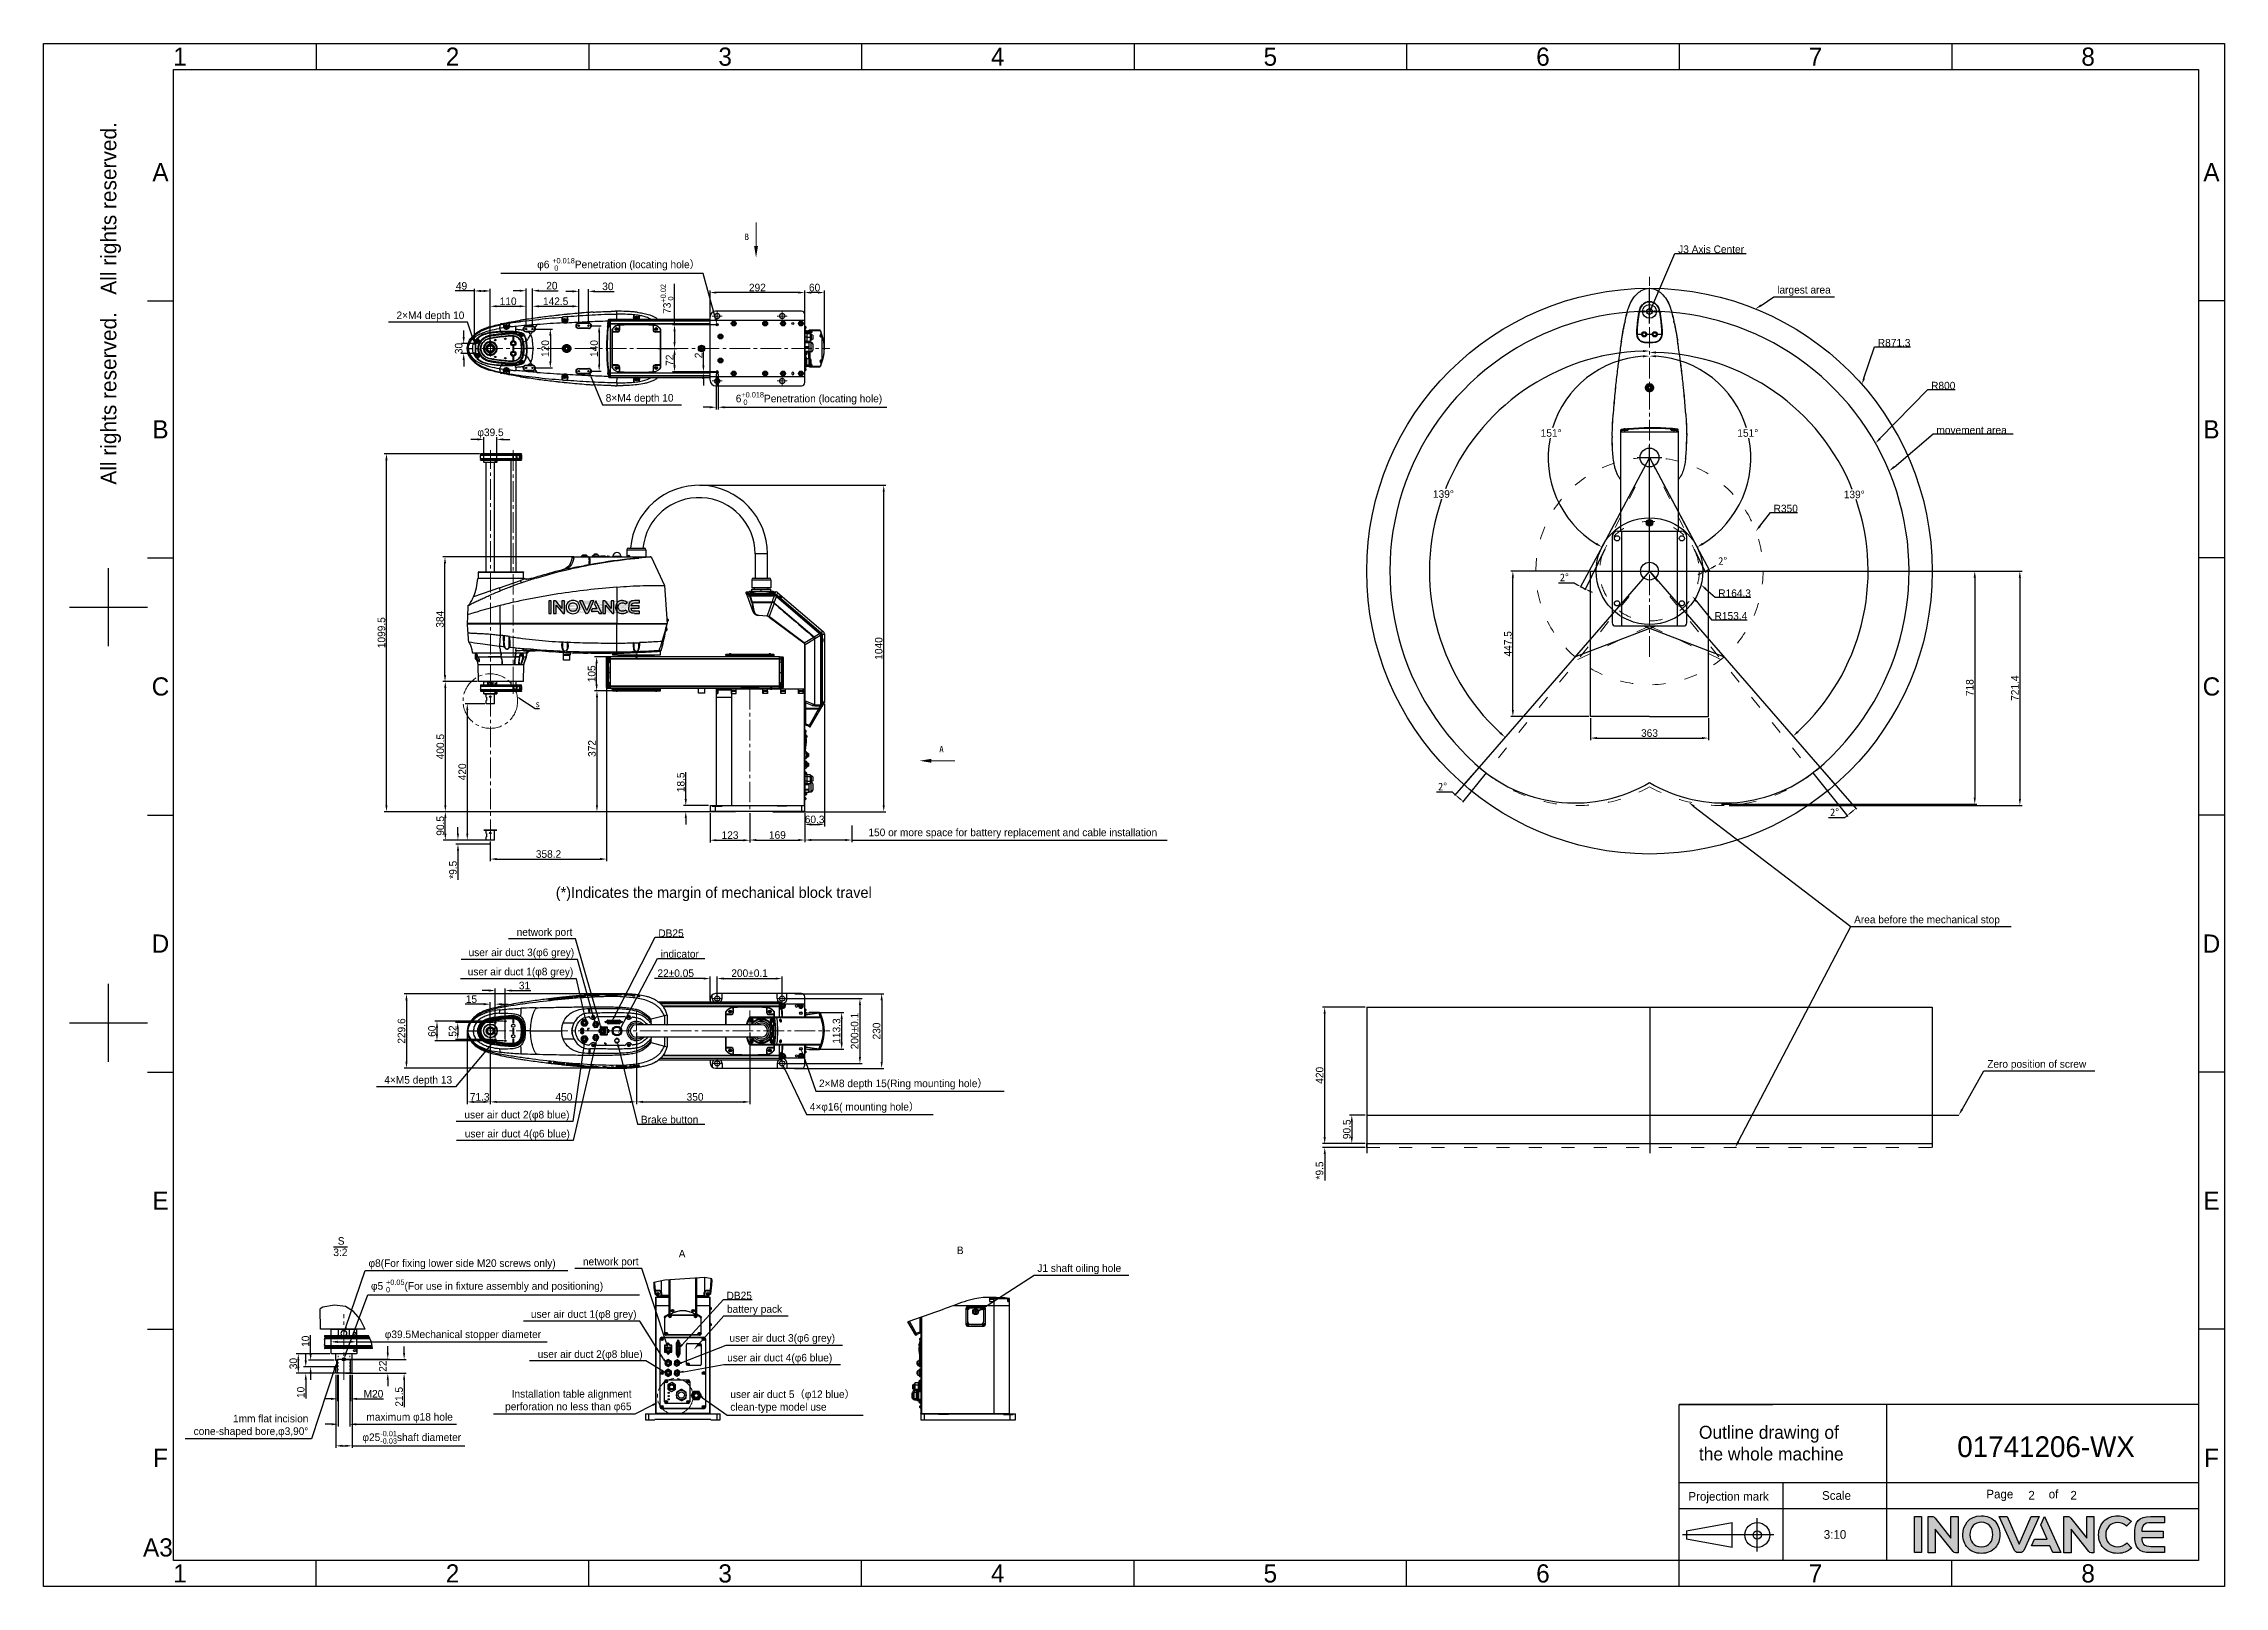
# Model space of a CAD drawing. Header units: millimetres. Extents: x 4086 to 8300, y 123 to 1549.
# Drawn here: x 6284 to 8300, y 124 to 1549 of the extents above; entities that cross this region are included whole.
import ezdxf
from ezdxf import colors
from ezdxf.entities.mleader import LeaderData, LeaderLine
from ezdxf.enums import TextEntityAlignment as Align
from ezdxf.math import Vec2, Vec3

# ---------------------------------------------------------------- set-up
doc = ezdxf.new("R2010")
doc.units = ezdxf.units.MM
doc.linetypes.add('ACAD_ISO03W100', pattern=[30, 12, -18])
doc.linetypes.add('CENTER2', pattern=[28.575, 19.05, -3.175, 3.175, -3.175])
for name, color, linetype in [('02___PRT_ALL_AXES', 7, 'Continuous'), ('03___PRT_ALL_CURVES', 7, 'Continuous'), ('09_ALL_ROUNDS', 7, 'Continuous'), ('20_ALL_FEATURES', 7, 'Continuous'), ('3_ALL_AXES', 7, 'Continuous'), ('50_ALL_DETAILS', 7, 'Continuous'), ('7_ALL_FEATURES', 7, 'Continuous'), ('尺寸标注', 7, 'Continuous')]:
    doc.layers.add(name, color=color, linetype=linetype)
doc.layers.add('logo-蓝色', color=7, linetype='Continuous', true_color=0x008ccf)
for name, color, linetype, lineweight in [('中心线层', 7, 'CENTER2', 0), ('标注层', 7, 'Continuous', 0), ('虚线层', 7, 'ACAD_ISO03W100', 0), ('轮廓实线层', 7, 'Continuous', 30)]:
    doc.layers.add(name, color=color, linetype=linetype, lineweight=lineweight)
doc.styles.get("Standard").update_dxf_attribs({"font": 'simsun.ttc'})
doc.styles.add('思源黑', font='SourceHanSansCN-Normal.ttf')
doc.dimstyles.new('尺寸标注_3_10比例', dxfattribs={"dimtxt": 7, "dimasz": 6, "dimexe": 2, "dimexo": 1.5, "dimgap": 1, "dimtad": 1, "dimdec": 1, "dimlfac": 3.333333, "dimdsep": 46, "dimtxsty": '思源黑', "dimcen": 0.09, "dimadec": 0, "dimazin": 0, "dimtp": 0.01, "dimtm": 0.01, "dimtfac": 1, "dimtdec": 1, "dimtofl": 0, "dimtmove": 0, "dimatfit": 3, "dimfxl": 0, "dimtolj": 1, "dimarcsym": 0})
doc.dimstyles.new('角度标注', dxfattribs={"dimtxt": 7, "dimasz": 6, "dimexe": 1.25, "dimexo": 0.625, "dimgap": 1, "dimtad": 1, "dimtih": 1, "dimtoh": 1, "dimdsep": 46, "dimtxsty": '思源黑', "dimcen": 2.5, "dimadec": 0, "dimazin": 0, "dimtfac": 1, "dimtmove": 0, "dimatfit": 3, "dimfxl": 0, "dimarcsym": 0})
doc.dimstyles.new('运动范围标注', dxfattribs={"dimtxt": 7, "dimasz": 3.5, "dimexe": 1, "dimexo": 0, "dimgap": 1.5, "dimtad": 1, "dimtih": 1, "dimtoh": 1, "dimdec": 1, "dimlfac": 4, "dimdsep": 46, "dimtxsty": 'Standard', "dimcen": 0, "dimclrd": 256, "dimclre": 256, "dimclrt": 256, "dimadec": 0, "dimazin": 2, "dimtp": 0.1, "dimtm": 0.1, "dimtfac": 0.71, "dimtdec": 1, "dimtmove": 0, "dimatfit": 3, "dimfxl": 0, "dimlwd": -1, "dimlwe": -1, "dimarcsym": 0})

msp = doc.modelspace()

# ---------------------------------------------------------------- texts
at = {"insert": (6564.505, 446.326), "char_height": 7, "width": 19.34754, "attachment_point": 3, "line_spacing_factor": 0.9, "style": '思源黑'}
msp.add_mtext('\\pxqc;   S\\P\\pq*;{\\O3:2}', dxfattribs=at)
at = {"layer": '50_ALL_DETAILS', "color": 7, "linetype": 'Continuous', "char_height": 7, "width": 4.22315, "attachment_point": 1, "line_spacing_factor": 0.9, "style": '思源黑'}
for s, insert in [('A', (6870.777, 434.561)), ('B', (7127.858, 437.614))]:
    msp.add_mtext(s, dxfattribs=dict(at, insert=insert))
at = {"layer": '尺寸标注', "insert": (6757.118, 769.853), "char_height": 10, "attachment_point": 1, "style": '思源黑'}
msp.add_mtext_dynamic_manual_height_columns('(*){\\C7;Indicates the margin of mechanical block travel}', width=318.46709, gutter_width=25, heights=[0], dxfattribs=at)
at = {"layer": '标注层', "char_height": 6, "attachment_point": 1}
for s, insert in [('B', (6931.673, 1373.757)), ('A', (7111.653, 900.261))]:
    msp.add_mtext_dynamic_manual_height_columns(s, width=12.98752, gutter_width=30, heights=[0], dxfattribs=dict(at, insert=insert))

# ---------------------------------------------------------------- blocks, each defined once
blk = doc.blocks.new('1')
at = {"layer": 'logo-蓝色'}
h = blk.add_hatch(color=256, dxfattribs=at)
h.dxf.hatch_style = 1
edge = h.paths.add_edge_path()
edge.add_spline(control_points=[(8013.2, 154.8), (8013.2, 154.8), (8019.8, 154.8), (8019.8, 154.8), (8019.8, 154.8), (8019.8, 154.8), (8019.8, 188.2), (8019.8, 188.2), (8019.8, 188.2), (8019.8, 188.2), (8013.2, 188.2), (8013.2, 188.2), (8013.2, 188.2), (8013.2, 188.2), (8013.2, 154.8), (8013.2, 154.8)], knot_values=[0, 0, 0, 0, 0.25, 0.25, 0.25, 0.25, 0.5, 0.5, 0.5, 0.5, 0.75, 0.75, 0.75, 0.75, 1, 1, 1, 1], degree=3, periodic=1)
h = blk.add_hatch(color=256, dxfattribs=at)
h.dxf.hatch_style = 1
edge = h.paths.add_edge_path()
edge.add_spline(control_points=[(8046.9, 188.2), (8046.9, 188.2), (8046.9, 168.1), (8046.9, 168.1), (8046.9, 168.1), (8046.9, 168.1), (8032.2, 186.7), (8032.2, 186.7), (8032.2, 186.7), (8031.5, 187.6), (8030.5, 188.2), (8029.3, 188.2), (8029.3, 188.2), (8029.3, 188.2), (8025.7, 188.2), (8025.7, 188.2), (8025.7, 188.2), (8025.7, 188.2), (8025.7, 154.7), (8025.7, 154.7), (8025.7, 154.7), (8025.7, 154.7), (8032.4, 154.7), (8032.4, 154.7), (8032.4, 154.7), (8032.4, 154.7), (8032.4, 176.6), (8032.4, 176.6), (8032.4, 176.6), (8032.4, 176.6), (8048.9, 155.8), (8048.9, 155.8), (8048.9, 155.8), (8049.4, 155.1), (8050.1, 154.7), (8051, 154.7), (8051, 154.7), (8051, 154.7), (8053.6, 154.7), (8053.6, 154.7), (8053.6, 154.7), (8053.6, 154.7), (8053.6, 188.2), (8053.6, 188.2), (8053.6, 188.2), (8053.6, 188.2), (8046.9, 188.2), (8046.9, 188.2)], knot_values=[0, 0, 0, 0, 0.083333, 0.083333, 0.083333, 0.083333, 0.166667, 0.166667, 0.166667, 0.166667, 0.25, 0.25, 0.25, 0.25, 0.333333, 0.333333, 0.333333, 0.333333, 0.416667, 0.416667, 0.416667, 0.416667, 0.5, 0.5, 0.5, 0.5, 0.583333, 0.583333, 0.583333, 0.583333, 0.666667, 0.666667, 0.666667, 0.666667, 0.75, 0.75, 0.75, 0.75, 0.833333, 0.833333, 0.833333, 0.833333, 0.916667, 0.916667, 0.916667, 0.916667, 1, 1, 1, 1], degree=3, periodic=1)
h = blk.add_hatch(color=256, dxfattribs=at)
h.dxf.hatch_style = 1
edge = h.paths.add_edge_path(flags=16)
edge.add_spline(control_points=[(8067.5, 179.9), (8069.4, 181.8), (8072, 182.8), (8075, 182.8), (8075, 182.8), (8078.1, 182.8), (8080.6, 181.9), (8082.5, 180), (8082.5, 180), (8084.5, 177.9), (8085.7, 174.7), (8085.6, 171.3), (8085.6, 171.3), (8085.5, 165.9), (8082.7, 160.2), (8075, 160.2), (8075, 160.2), (8067.4, 160.2), (8064.5, 165.9), (8064.4, 171.2), (8064.4, 171.2), (8064.3, 174.6), (8065.5, 177.8), (8067.5, 179.9)], knot_values=[0, 0, 0, 0, 0.166667, 0.166667, 0.166667, 0.166667, 0.333333, 0.333333, 0.333333, 0.333333, 0.5, 0.5, 0.5, 0.5, 0.666667, 0.666667, 0.666667, 0.666667, 0.833333, 0.833333, 0.833333, 0.833333, 1, 1, 1, 1], degree=3, periodic=0)
edge = h.paths.add_edge_path()
edge.add_spline(control_points=[(8075, 188.9), (8063.2, 188.9), (8057.9, 179.8), (8057.9, 171.3), (8057.9, 171.3), (8057.9, 166.7), (8059.4, 162.5), (8062.1, 159.4), (8062.1, 159.4), (8065.1, 155.9), (8069.6, 154.1), (8075, 154.1), (8075, 154.1), (8080.4, 154.1), (8084.9, 155.9), (8088, 159.5), (8088, 159.5), (8090.6, 162.5), (8092.1, 166.8), (8092.2, 171.3), (8092.2, 171.3), (8092.2, 176.3), (8090.4, 180.9), (8087.3, 184.1), (8087.3, 184.1), (8084.2, 187.3), (8080, 188.9), (8075, 188.9)], knot_values=[0, 0, 0, 0, 0.142857, 0.142857, 0.142857, 0.142857, 0.285714, 0.285714, 0.285714, 0.285714, 0.428571, 0.428571, 0.428571, 0.428571, 0.571429, 0.571429, 0.571429, 0.571429, 0.714286, 0.714286, 0.714286, 0.714286, 0.857143, 0.857143, 0.857143, 0.857143, 1, 1, 1, 1], degree=3, periodic=0)
h = blk.add_hatch(color=256, dxfattribs=at)
h.dxf.hatch_style = 1
edge = h.paths.add_edge_path()
edge.add_spline(control_points=[(8120.9, 188.2), (8120.9, 188.2), (8110, 162.7), (8110, 162.7), (8110, 162.7), (8110, 162.7), (8099, 188.2), (8099, 188.2), (8099, 188.2), (8099, 188.2), (8091.6, 188.2), (8091.6, 188.2), (8091.6, 188.2), (8091.6, 188.2), (8105.6, 156.9), (8105.6, 156.9), (8105.6, 156.9), (8106.2, 155.7), (8107.5, 154.8), (8108.9, 154.8), (8108.9, 154.8), (8108.9, 154.8), (8108.9, 154.8), (8108.9, 154.8), (8108.9, 154.8), (8108.9, 154.8), (8111, 154.8), (8111, 154.8), (8111, 154.8), (8111, 154.8), (8111, 154.8), (8111, 154.8), (8111, 154.8), (8112.5, 154.8), (8113.7, 155.7), (8114.3, 156.9), (8114.3, 156.9), (8114.3, 156.9), (8128.3, 188.2), (8128.3, 188.2), (8128.3, 188.2), (8128.3, 188.2), (8120.9, 188.2), (8120.9, 188.2)], knot_values=[0, 0, 0, 0, 0.090909, 0.090909, 0.090909, 0.090909, 0.181818, 0.181818, 0.181818, 0.181818, 0.272727, 0.272727, 0.272727, 0.272727, 0.363636, 0.363636, 0.363636, 0.363636, 0.454545, 0.454545, 0.454545, 0.454545, 0.545455, 0.545455, 0.545455, 0.545455, 0.636364, 0.636364, 0.636364, 0.636364, 0.727273, 0.727273, 0.727273, 0.727273, 0.818182, 0.818182, 0.818182, 0.818182, 0.909091, 0.909091, 0.909091, 0.909091, 1, 1, 1, 1], degree=3, periodic=1)
h = blk.add_hatch(color=256, dxfattribs=at)
h.dxf.hatch_style = 1
edge = h.paths.add_edge_path()
edge.add_spline(control_points=[(8133.5, 188.2), (8133.5, 188.2), (8130, 180.4), (8130, 180.4), (8130, 180.4), (8130, 180.4), (8135.7, 167.2), (8135.7, 167.2), (8135.7, 167.2), (8135.7, 167.2), (8124.1, 167.2), (8124.1, 167.2), (8124.1, 167.2), (8124.1, 167.2), (8121.3, 161), (8121.3, 161), (8121.3, 161), (8121.3, 161), (8138.4, 161), (8138.4, 161), (8138.4, 161), (8138.4, 161), (8141.2, 154.8), (8141.2, 154.8), (8141.2, 154.8), (8141.2, 154.8), (8148.4, 154.8), (8148.4, 154.8), (8148.4, 154.8), (8148.4, 154.8), (8133.5, 188.2), (8133.5, 188.2)], knot_values=[0, 0, 0, 0, 0.125, 0.125, 0.125, 0.125, 0.25, 0.25, 0.25, 0.25, 0.375, 0.375, 0.375, 0.375, 0.5, 0.5, 0.5, 0.5, 0.625, 0.625, 0.625, 0.625, 0.75, 0.75, 0.75, 0.75, 0.875, 0.875, 0.875, 0.875, 1, 1, 1, 1], degree=3, periodic=1)
h = blk.add_hatch(color=256, dxfattribs=at)
h.dxf.hatch_style = 1
edge = h.paths.add_edge_path()
edge.add_spline(control_points=[(8172.4, 188.2), (8172.4, 188.2), (8172.4, 168.1), (8172.4, 168.1), (8172.4, 168.1), (8172.4, 168.1), (8157.7, 186.7), (8157.7, 186.7), (8157.7, 186.7), (8157, 187.6), (8156, 188.2), (8154.8, 188.2), (8154.8, 188.2), (8154.8, 188.2), (8151.2, 188.2), (8151.2, 188.2), (8151.2, 188.2), (8151.2, 188.2), (8151.2, 154.7), (8151.2, 154.7), (8151.2, 154.7), (8151.2, 154.7), (8157.9, 154.7), (8157.9, 154.7), (8157.9, 154.7), (8157.9, 154.7), (8157.9, 176.6), (8157.9, 176.6), (8157.9, 176.6), (8157.9, 176.6), (8174.4, 155.8), (8174.4, 155.8), (8174.4, 155.8), (8174.9, 155.1), (8175.6, 154.7), (8176.5, 154.7), (8176.5, 154.7), (8176.5, 154.7), (8179.1, 154.7), (8179.1, 154.7), (8179.1, 154.7), (8179.1, 154.7), (8179.1, 188.2), (8179.1, 188.2), (8179.1, 188.2), (8179.1, 188.2), (8172.4, 188.2), (8172.4, 188.2)], knot_values=[0, 0, 0, 0, 0.083333, 0.083333, 0.083333, 0.083333, 0.166667, 0.166667, 0.166667, 0.166667, 0.25, 0.25, 0.25, 0.25, 0.333333, 0.333333, 0.333333, 0.333333, 0.416667, 0.416667, 0.416667, 0.416667, 0.5, 0.5, 0.5, 0.5, 0.583333, 0.583333, 0.583333, 0.583333, 0.666667, 0.666667, 0.666667, 0.666667, 0.75, 0.75, 0.75, 0.75, 0.833333, 0.833333, 0.833333, 0.833333, 0.916667, 0.916667, 0.916667, 0.916667, 1, 1, 1, 1], degree=3, periodic=1)
h = blk.add_hatch(color=256, dxfattribs=at)
h.dxf.hatch_style = 1
edge = h.paths.add_edge_path()
edge.add_spline(control_points=[(8209.2, 163.6), (8207.2, 161.6), (8204.1, 160.3), (8201.1, 160.3), (8201.1, 160.3), (8193, 160.3), (8190, 166), (8190, 171.3), (8190, 171.3), (8189.9, 174.5), (8191.1, 177.5), (8193.1, 179.5), (8193.1, 179.5), (8195.1, 181.5), (8197.8, 182.5), (8201.1, 182.5), (8201.1, 182.5), (8204.1, 182.5), (8206.9, 181.5), (8208.9, 179.5), (8208.9, 179.5), (8208.9, 179.5), (8209.1, 179.3), (8209.1, 179.3), (8209.1, 179.3), (8209.1, 179.3), (8213.5, 183.6), (8213.5, 183.6), (8213.5, 183.6), (8213.5, 183.6), (8213.4, 183.8), (8213.4, 183.8), (8213.4, 183.8), (8210, 187.1), (8205.7, 188.9), (8201.1, 188.9), (8201.1, 188.9), (8195.9, 188.9), (8191.5, 187.2), (8188.3, 184), (8188.3, 184), (8185.2, 180.8), (8183.4, 176.2), (8183.4, 171.3), (8183.4, 171.3), (8183.4, 166.7), (8184.9, 162.5), (8187.6, 159.4), (8187.6, 159.4), (8190.8, 155.9), (8195.4, 154.1), (8201.1, 154.1), (8201.1, 154.1), (8206.1, 154.1), (8210.5, 155.8), (8213.8, 159), (8213.8, 159), (8213.8, 159), (8213.9, 159.2), (8213.9, 159.2), (8213.9, 159.2), (8213.9, 159.2), (8209.4, 163.8), (8209.4, 163.8), (8209.4, 163.8), (8209.4, 163.8), (8209.2, 163.6), (8209.2, 163.6)], knot_values=[0, 0, 0, 0, 0.058824, 0.058824, 0.058824, 0.058824, 0.117647, 0.117647, 0.117647, 0.117647, 0.176471, 0.176471, 0.176471, 0.176471, 0.235294, 0.235294, 0.235294, 0.235294, 0.294118, 0.294118, 0.294118, 0.294118, 0.352941, 0.352941, 0.352941, 0.352941, 0.411765, 0.411765, 0.411765, 0.411765, 0.470588, 0.470588, 0.470588, 0.470588, 0.529412, 0.529412, 0.529412, 0.529412, 0.588235, 0.588235, 0.588235, 0.588235, 0.647059, 0.647059, 0.647059, 0.647059, 0.705882, 0.705882, 0.705882, 0.705882, 0.764706, 0.764706, 0.764706, 0.764706, 0.823529, 0.823529, 0.823529, 0.823529, 0.882353, 0.882353, 0.882353, 0.882353, 0.941176, 0.941176, 0.941176, 0.941176, 1, 1, 1, 1], degree=3, periodic=0)
h = blk.add_hatch(color=256, dxfattribs=at)
h.dxf.hatch_style = 1
edge = h.paths.add_edge_path()
edge.add_spline(control_points=[(8231.8, 182.4), (8231.8, 182.4), (8244.3, 182.4), (8244.3, 182.4), (8244.3, 182.4), (8244.3, 182.4), (8244.3, 188.2), (8244.3, 188.2), (8244.3, 188.2), (8244.3, 188.2), (8231.7, 188.2), (8231.7, 188.2), (8231.7, 188.2), (8220, 188.2), (8216.8, 183.7), (8216.8, 171.9), (8216.8, 171.9), (8216.8, 171.9), (8216.8, 171.5), (8216.8, 171.5), (8216.8, 171.5), (8216.8, 171.5), (8216.8, 171.5), (8216.8, 171.5), (8216.8, 171.5), (8216.8, 171.5), (8216.8, 171.5), (8216.8, 171.5), (8216.8, 171.5), (8216.8, 171.5), (8216.8, 171.5), (8216.8, 171.5), (8216.8, 171.5), (8216.8, 171.5), (8216.8, 171), (8216.8, 171), (8216.8, 171), (8216.8, 159.2), (8220, 154.8), (8231.7, 154.8), (8231.7, 154.8), (8231.7, 154.8), (8244.3, 154.8), (8244.3, 154.8), (8244.3, 154.8), (8244.3, 154.8), (8244.3, 160.6), (8244.3, 160.6), (8244.3, 160.6), (8244.3, 160.6), (8231.8, 160.6), (8231.8, 160.6), (8231.8, 160.6), (8228.8, 160.6), (8226.4, 161.1), (8225, 162.7), (8225, 162.7), (8223.9, 164), (8223.4, 166), (8223.3, 168.4), (8223.3, 168.4), (8223.3, 168.4), (8243.2, 168.4), (8243.2, 168.4), (8243.2, 168.4), (8243.2, 168.4), (8243.2, 171.5), (8243.2, 171.5), (8243.2, 171.5), (8243.2, 171.5), (8243.2, 174.6), (8243.2, 174.6), (8243.2, 174.6), (8243.2, 174.6), (8223.3, 174.6), (8223.3, 174.6), (8223.3, 174.6), (8223.4, 176.9), (8223.9, 178.9), (8225, 180.2), (8225, 180.2), (8226.4, 181.8), (8228.8, 182.4), (8231.8, 182.4)], knot_values=[0, 0, 0, 0, 0.047619, 0.047619, 0.047619, 0.047619, 0.095238, 0.095238, 0.095238, 0.095238, 0.142857, 0.142857, 0.142857, 0.142857, 0.190476, 0.190476, 0.190476, 0.190476, 0.238095, 0.238095, 0.238095, 0.238095, 0.285714, 0.285714, 0.285714, 0.285714, 0.333333, 0.333333, 0.333333, 0.333333, 0.380952, 0.380952, 0.380952, 0.380952, 0.428571, 0.428571, 0.428571, 0.428571, 0.47619, 0.47619, 0.47619, 0.47619, 0.52381, 0.52381, 0.52381, 0.52381, 0.571429, 0.571429, 0.571429, 0.571429, 0.619048, 0.619048, 0.619048, 0.619048, 0.666667, 0.666667, 0.666667, 0.666667, 0.714286, 0.714286, 0.714286, 0.714286, 0.761905, 0.761905, 0.761905, 0.761905, 0.809524, 0.809524, 0.809524, 0.809524, 0.857143, 0.857143, 0.857143, 0.857143, 0.904762, 0.904762, 0.904762, 0.904762, 0.952381, 0.952381, 0.952381, 0.952381, 1, 1, 1, 1], degree=3, periodic=0)
at = {"color": 2}
for p, q in [((6535.7, 1549.2), (6535.7, 1525.2)), ((6787.7, 1549.2), (6787.7, 1525.2)), ((7039.7, 1549.2), (7039.7, 1525.2)), ((7291.7, 1549.2), (7291.7, 1525.2)), ((7543.7, 1549.2), (7543.7, 1525.2)), ((7795.7, 1549.2), (7795.7, 1525.2)), ((8047.7, 1549.2), (8047.7, 1525.2)), ((6379.7, 1311.6), (6403.7, 1311.6)), ((8299.7, 1311.6), (8275.7, 1311.6)), ((6379.7, 1074), (6403.7, 1074)), ((8299.7, 1074), (8275.7, 1074)), ((6343.7, 992.4), (6343.7, 1064.4)), ((6307.7, 1028.4), (6379.7, 1028.4)), ((6379.7, 836.4), (6403.7, 836.4)), ((8299.7, 836.4), (8275.7, 836.4)), ((6343.7, 608.4), (6343.7, 680.4)), ((6307.7, 644.4), (6379.7, 644.4)), ((6379.7, 598.8), (6403.7, 598.8)), ((8299.7, 598.8), (8275.7, 598.8)), ((6379.7, 361.2), (6403.7, 361.2)), ((8299.7, 361.2), (8275.7, 361.2)), ((8275.7, 291.6), (7795.7, 291.6)), ((7795.7, 147.6), (7795.7, 291.6)), ((7795.7, 291.6), (7882.1, 291.6)), ((7987.7, 147.6), (7987.7, 291.6)), ((7795.7, 147.6), (7795.7, 219.6)), ((7795.7, 219.6), (7882.1, 219.6)), ((7795.7, 219.6), (8275.7, 219.6)), ((7891.7, 147.6), (7891.7, 219.6)), ((7795.7, 195.6), (7987.7, 195.6)), ((7802.5, 175), (7844.7, 182.6)), ((7844.7, 159.6), (7844.7, 182.6)), ((7867.8, 155.8), (7867.8, 186.5)), ((7883.1, 171.1), (7798.6, 171.1)), ((7802.5, 175), (7802.5, 167.3)), ((7844.7, 159.6), (7802.5, 167.3)), ((6535.7, 123.6), (6535.7, 147.6)), ((6787.7, 123.6), (6787.7, 147.6)), ((7039.7, 123.6), (7039.7, 147.6)), ((7291.7, 123.6), (7291.7, 147.6)), ((7543.7, 123.6), (7543.7, 147.6)), ((7795.7, 123.6), (7795.7, 147.6)), ((8047.7, 123.6), (8047.7, 147.6))]:
    blk.add_line(p, q, dxfattribs=at)
for points in [[(6283.7, 123.6), (6283.7, 1549.2), (8299.7, 1549.2), (8299.7, 123.6)], [(6403.7, 147.6), (6403.7, 1525.2), (8275.7, 1525.2), (8275.7, 147.6)], [(7987.7, 195.6), (8275.7, 195.6), (8275.7, 147.6), (7987.7, 147.6)]]:
    blk.add_lwpolyline(points, close=True, dxfattribs=at)
for radius in [11.5, 3.84]:
    blk.add_circle((7867.8, 171.1), radius, dxfattribs=at)
at = {"layer": 'logo-蓝色'}
for points, knots in [([(8013.2, 154.8), (8013.2, 154.8), (8019.8, 154.8), (8019.8, 154.8), (8019.8, 154.8), (8019.8, 154.8), (8019.8, 188.2), (8019.8, 188.2), (8019.8, 188.2), (8019.8, 188.2), (8013.2, 188.2), (8013.2, 188.2), (8013.2, 188.2), (8013.2, 188.2), (8013.2, 154.8), (8013.2, 154.8)], [0, 0, 0, 0, 0.25, 0.25, 0.25, 0.25, 0.5, 0.5, 0.5, 0.5, 0.75, 0.75, 0.75, 0.75, 1, 1, 1, 1]), ([(8046.9, 188.2), (8046.9, 188.2), (8046.9, 168.1), (8046.9, 168.1), (8046.9, 168.1), (8046.9, 168.1), (8032.2, 186.7), (8032.2, 186.7), (8032.2, 186.7), (8031.5, 187.6), (8030.5, 188.2), (8029.3, 188.2), (8029.3, 188.2), (8029.3, 188.2), (8025.7, 188.2), (8025.7, 188.2), (8025.7, 188.2), (8025.7, 188.2), (8025.7, 154.7), (8025.7, 154.7), (8025.7, 154.7), (8025.7, 154.7), (8032.4, 154.7), (8032.4, 154.7), (8032.4, 154.7), (8032.4, 154.7), (8032.4, 176.6), (8032.4, 176.6), (8032.4, 176.6), (8032.4, 176.6), (8048.9, 155.8), (8048.9, 155.8), (8048.9, 155.8), (8049.4, 155.1), (8050.1, 154.7), (8051, 154.7), (8051, 154.7), (8051, 154.7), (8053.6, 154.7), (8053.6, 154.7), (8053.6, 154.7), (8053.6, 154.7), (8053.6, 188.2), (8053.6, 188.2), (8053.6, 188.2), (8053.6, 188.2), (8046.9, 188.2), (8046.9, 188.2)], [0, 0, 0, 0, 0.083333, 0.083333, 0.083333, 0.083333, 0.166667, 0.166667, 0.166667, 0.166667, 0.25, 0.25, 0.25, 0.25, 0.333333, 0.333333, 0.333333, 0.333333, 0.416667, 0.416667, 0.416667, 0.416667, 0.5, 0.5, 0.5, 0.5, 0.583333, 0.583333, 0.583333, 0.583333, 0.666667, 0.666667, 0.666667, 0.666667, 0.75, 0.75, 0.75, 0.75, 0.833333, 0.833333, 0.833333, 0.833333, 0.916667, 0.916667, 0.916667, 0.916667, 1, 1, 1, 1]), ([(8075, 188.9), (8063.2, 188.9), (8057.9, 179.8), (8057.9, 171.3), (8057.9, 171.3), (8057.9, 166.7), (8059.4, 162.5), (8062.1, 159.4), (8062.1, 159.4), (8065.1, 155.9), (8069.6, 154.1), (8075, 154.1), (8075, 154.1), (8080.4, 154.1), (8084.9, 155.9), (8088, 159.5), (8088, 159.5), (8090.6, 162.5), (8092.1, 166.8), (8092.2, 171.3), (8092.2, 171.3), (8092.2, 176.3), (8090.4, 180.9), (8087.3, 184.1), (8087.3, 184.1), (8084.2, 187.3), (8080, 188.9), (8075, 188.9)], [0, 0, 0, 0, 0.142857, 0.142857, 0.142857, 0.142857, 0.285714, 0.285714, 0.285714, 0.285714, 0.428571, 0.428571, 0.428571, 0.428571, 0.571429, 0.571429, 0.571429, 0.571429, 0.714286, 0.714286, 0.714286, 0.714286, 0.857143, 0.857143, 0.857143, 0.857143, 1, 1, 1, 1]), ([(8067.5, 179.9), (8069.4, 181.8), (8072, 182.8), (8075, 182.8), (8075, 182.8), (8078.1, 182.8), (8080.6, 181.9), (8082.5, 180), (8082.5, 180), (8084.5, 177.9), (8085.7, 174.7), (8085.6, 171.3), (8085.6, 171.3), (8085.5, 165.9), (8082.7, 160.2), (8075, 160.2), (8075, 160.2), (8067.4, 160.2), (8064.5, 165.9), (8064.4, 171.2), (8064.4, 171.2), (8064.3, 174.6), (8065.5, 177.8), (8067.5, 179.9)], [0, 0, 0, 0, 0.166667, 0.166667, 0.166667, 0.166667, 0.333333, 0.333333, 0.333333, 0.333333, 0.5, 0.5, 0.5, 0.5, 0.666667, 0.666667, 0.666667, 0.666667, 0.833333, 0.833333, 0.833333, 0.833333, 1, 1, 1, 1]), ([(8120.9, 188.2), (8120.9, 188.2), (8110, 162.7), (8110, 162.7), (8110, 162.7), (8110, 162.7), (8099, 188.2), (8099, 188.2), (8099, 188.2), (8099, 188.2), (8091.6, 188.2), (8091.6, 188.2), (8091.6, 188.2), (8091.6, 188.2), (8105.6, 156.9), (8105.6, 156.9), (8105.6, 156.9), (8106.2, 155.7), (8107.5, 154.8), (8108.9, 154.8), (8108.9, 154.8), (8108.9, 154.8), (8108.9, 154.8), (8108.9, 154.8), (8108.9, 154.8), (8108.9, 154.8), (8111, 154.8), (8111, 154.8), (8111, 154.8), (8111, 154.8), (8111, 154.8), (8111, 154.8), (8111, 154.8), (8112.5, 154.8), (8113.7, 155.7), (8114.3, 156.9), (8114.3, 156.9), (8114.3, 156.9), (8128.3, 188.2), (8128.3, 188.2), (8128.3, 188.2), (8128.3, 188.2), (8120.9, 188.2), (8120.9, 188.2)], [0, 0, 0, 0, 0.090909, 0.090909, 0.090909, 0.090909, 0.181818, 0.181818, 0.181818, 0.181818, 0.272727, 0.272727, 0.272727, 0.272727, 0.363636, 0.363636, 0.363636, 0.363636, 0.454545, 0.454545, 0.454545, 0.454545, 0.545455, 0.545455, 0.545455, 0.545455, 0.636364, 0.636364, 0.636364, 0.636364, 0.727273, 0.727273, 0.727273, 0.727273, 0.818182, 0.818182, 0.818182, 0.818182, 0.909091, 0.909091, 0.909091, 0.909091, 1, 1, 1, 1]), ([(8133.5, 188.2), (8133.5, 188.2), (8130, 180.4), (8130, 180.4), (8130, 180.4), (8130, 180.4), (8135.7, 167.2), (8135.7, 167.2), (8135.7, 167.2), (8135.7, 167.2), (8124.1, 167.2), (8124.1, 167.2), (8124.1, 167.2), (8124.1, 167.2), (8121.3, 161), (8121.3, 161), (8121.3, 161), (8121.3, 161), (8138.4, 161), (8138.4, 161), (8138.4, 161), (8138.4, 161), (8141.2, 154.8), (8141.2, 154.8), (8141.2, 154.8), (8141.2, 154.8), (8148.4, 154.8), (8148.4, 154.8), (8148.4, 154.8), (8148.4, 154.8), (8133.5, 188.2), (8133.5, 188.2)], [0, 0, 0, 0, 0.125, 0.125, 0.125, 0.125, 0.25, 0.25, 0.25, 0.25, 0.375, 0.375, 0.375, 0.375, 0.5, 0.5, 0.5, 0.5, 0.625, 0.625, 0.625, 0.625, 0.75, 0.75, 0.75, 0.75, 0.875, 0.875, 0.875, 0.875, 1, 1, 1, 1]), ([(8172.4, 188.2), (8172.4, 188.2), (8172.4, 168.1), (8172.4, 168.1), (8172.4, 168.1), (8172.4, 168.1), (8157.7, 186.7), (8157.7, 186.7), (8157.7, 186.7), (8157, 187.6), (8156, 188.2), (8154.8, 188.2), (8154.8, 188.2), (8154.8, 188.2), (8151.2, 188.2), (8151.2, 188.2), (8151.2, 188.2), (8151.2, 188.2), (8151.2, 154.7), (8151.2, 154.7), (8151.2, 154.7), (8151.2, 154.7), (8157.9, 154.7), (8157.9, 154.7), (8157.9, 154.7), (8157.9, 154.7), (8157.9, 176.6), (8157.9, 176.6), (8157.9, 176.6), (8157.9, 176.6), (8174.4, 155.8), (8174.4, 155.8), (8174.4, 155.8), (8174.9, 155.1), (8175.6, 154.7), (8176.5, 154.7), (8176.5, 154.7), (8176.5, 154.7), (8179.1, 154.7), (8179.1, 154.7), (8179.1, 154.7), (8179.1, 154.7), (8179.1, 188.2), (8179.1, 188.2), (8179.1, 188.2), (8179.1, 188.2), (8172.4, 188.2), (8172.4, 188.2)], [0, 0, 0, 0, 0.083333, 0.083333, 0.083333, 0.083333, 0.166667, 0.166667, 0.166667, 0.166667, 0.25, 0.25, 0.25, 0.25, 0.333333, 0.333333, 0.333333, 0.333333, 0.416667, 0.416667, 0.416667, 0.416667, 0.5, 0.5, 0.5, 0.5, 0.583333, 0.583333, 0.583333, 0.583333, 0.666667, 0.666667, 0.666667, 0.666667, 0.75, 0.75, 0.75, 0.75, 0.833333, 0.833333, 0.833333, 0.833333, 0.916667, 0.916667, 0.916667, 0.916667, 1, 1, 1, 1]), ([(8209.2, 163.6), (8207.2, 161.6), (8204.1, 160.3), (8201.1, 160.3), (8201.1, 160.3), (8193, 160.3), (8190, 166), (8190, 171.3), (8190, 171.3), (8189.9, 174.5), (8191.1, 177.5), (8193.1, 179.5), (8193.1, 179.5), (8195.1, 181.5), (8197.8, 182.5), (8201.1, 182.5), (8201.1, 182.5), (8204.1, 182.5), (8206.9, 181.5), (8208.9, 179.5), (8208.9, 179.5), (8208.9, 179.5), (8209.1, 179.3), (8209.1, 179.3), (8209.1, 179.3), (8209.1, 179.3), (8213.5, 183.6), (8213.5, 183.6), (8213.5, 183.6), (8213.5, 183.6), (8213.4, 183.8), (8213.4, 183.8), (8213.4, 183.8), (8210, 187.1), (8205.7, 188.9), (8201.1, 188.9), (8201.1, 188.9), (8195.9, 188.9), (8191.5, 187.2), (8188.3, 184), (8188.3, 184), (8185.2, 180.8), (8183.4, 176.2), (8183.4, 171.3), (8183.4, 171.3), (8183.4, 166.7), (8184.9, 162.5), (8187.6, 159.4), (8187.6, 159.4), (8190.8, 155.9), (8195.4, 154.1), (8201.1, 154.1), (8201.1, 154.1), (8206.1, 154.1), (8210.5, 155.8), (8213.8, 159), (8213.8, 159), (8213.8, 159), (8213.9, 159.2), (8213.9, 159.2), (8213.9, 159.2), (8213.9, 159.2), (8209.4, 163.8), (8209.4, 163.8), (8209.4, 163.8), (8209.4, 163.8), (8209.2, 163.6), (8209.2, 163.6)], [0, 0, 0, 0, 0.058824, 0.058824, 0.058824, 0.058824, 0.117647, 0.117647, 0.117647, 0.117647, 0.176471, 0.176471, 0.176471, 0.176471, 0.235294, 0.235294, 0.235294, 0.235294, 0.294118, 0.294118, 0.294118, 0.294118, 0.352941, 0.352941, 0.352941, 0.352941, 0.411765, 0.411765, 0.411765, 0.411765, 0.470588, 0.470588, 0.470588, 0.470588, 0.529412, 0.529412, 0.529412, 0.529412, 0.588235, 0.588235, 0.588235, 0.588235, 0.647059, 0.647059, 0.647059, 0.647059, 0.705882, 0.705882, 0.705882, 0.705882, 0.764706, 0.764706, 0.764706, 0.764706, 0.823529, 0.823529, 0.823529, 0.823529, 0.882353, 0.882353, 0.882353, 0.882353, 0.941176, 0.941176, 0.941176, 0.941176, 1, 1, 1, 1]), ([(8231.8, 182.4), (8231.8, 182.4), (8244.3, 182.4), (8244.3, 182.4), (8244.3, 182.4), (8244.3, 182.4), (8244.3, 188.2), (8244.3, 188.2), (8244.3, 188.2), (8244.3, 188.2), (8231.7, 188.2), (8231.7, 188.2), (8231.7, 188.2), (8220, 188.2), (8216.8, 183.7), (8216.8, 171.9), (8216.8, 171.9), (8216.8, 171.9), (8216.8, 171.5), (8216.8, 171.5), (8216.8, 171.5), (8216.8, 171.5), (8216.8, 171.5), (8216.8, 171.5), (8216.8, 171.5), (8216.8, 171.5), (8216.8, 171.5), (8216.8, 171.5), (8216.8, 171.5), (8216.8, 171.5), (8216.8, 171.5), (8216.8, 171.5), (8216.8, 171.5), (8216.8, 171.5), (8216.8, 171), (8216.8, 171), (8216.8, 171), (8216.8, 159.2), (8220, 154.8), (8231.7, 154.8), (8231.7, 154.8), (8231.7, 154.8), (8244.3, 154.8), (8244.3, 154.8), (8244.3, 154.8), (8244.3, 154.8), (8244.3, 160.6), (8244.3, 160.6), (8244.3, 160.6), (8244.3, 160.6), (8231.8, 160.6), (8231.8, 160.6), (8231.8, 160.6), (8228.8, 160.6), (8226.4, 161.1), (8225, 162.7), (8225, 162.7), (8223.9, 164), (8223.4, 166), (8223.3, 168.4), (8223.3, 168.4), (8223.3, 168.4), (8243.2, 168.4), (8243.2, 168.4), (8243.2, 168.4), (8243.2, 168.4), (8243.2, 171.5), (8243.2, 171.5), (8243.2, 171.5), (8243.2, 171.5), (8243.2, 174.6), (8243.2, 174.6), (8243.2, 174.6), (8243.2, 174.6), (8223.3, 174.6), (8223.3, 174.6), (8223.3, 174.6), (8223.4, 176.9), (8223.9, 178.9), (8225, 180.2), (8225, 180.2), (8226.4, 181.8), (8228.8, 182.4), (8231.8, 182.4)], [0, 0, 0, 0, 0.047619, 0.047619, 0.047619, 0.047619, 0.095238, 0.095238, 0.095238, 0.095238, 0.142857, 0.142857, 0.142857, 0.142857, 0.190476, 0.190476, 0.190476, 0.190476, 0.238095, 0.238095, 0.238095, 0.238095, 0.285714, 0.285714, 0.285714, 0.285714, 0.333333, 0.333333, 0.333333, 0.333333, 0.380952, 0.380952, 0.380952, 0.380952, 0.428571, 0.428571, 0.428571, 0.428571, 0.47619, 0.47619, 0.47619, 0.47619, 0.52381, 0.52381, 0.52381, 0.52381, 0.571429, 0.571429, 0.571429, 0.571429, 0.619048, 0.619048, 0.619048, 0.619048, 0.666667, 0.666667, 0.666667, 0.666667, 0.714286, 0.714286, 0.714286, 0.714286, 0.761905, 0.761905, 0.761905, 0.761905, 0.809524, 0.809524, 0.809524, 0.809524, 0.857143, 0.857143, 0.857143, 0.857143, 0.904762, 0.904762, 0.904762, 0.904762, 0.952381, 0.952381, 0.952381, 0.952381, 1, 1, 1, 1])]:
    blk.add_open_spline(points, degree=3, knots=knots, dxfattribs=at)
at = {"color": 2, "style": '思源黑'}
for s, height, p in [('1', 16.8, (6409.7, 1537.2)), ('2', 16.8, (6661.7, 1537.2)), ('3', 16.8, (6913.7, 1537.2)), ('4', 16.8, (7165.7, 1537.2)), ('5', 16.8, (7417.7, 1537.2)), ('6', 16.8, (7669.7, 1537.2)), ('7', 16.8, (7921.7, 1537.2)), ('8', 16.8, (8173.7, 1537.2)), ('A', 16.8, (6391.7, 1430.4)), ('A', 16.8, (8287.7, 1430.4)), ('B', 16.8, (6391.7, 1192.8)), ('B', 16.8, (8287.7, 1192.8)), ('C', 16.8, (6391.7, 955.2)), ('C', 16.8, (8287.7, 955.2)), ('D', 16.8, (6391.7, 717.6)), ('D', 16.8, (8287.7, 717.6)), ('E', 16.8, (6391.7, 480)), ('E', 16.8, (8287.7, 480)), ('F', 16.8, (6391.7, 242.4)), ('F', 16.8, (8287.7, 242.4)), ('Projection mark', 8, (7841.3, 206.8)), ('Scale', 8, (7941.1, 207.6)), ('A3', 16.8, (6389.3, 159.6)), ('1', 16.8, (6409.7, 135.6)), ('2', 16.8, (6661.7, 135.6)), ('3', 16.8, (6913.7, 135.6)), ('4', 16.8, (7165.7, 135.6)), ('5', 16.8, (7417.7, 135.6)), ('6', 16.8, (7669.7, 135.6)), ('7', 16.8, (7921.7, 135.6)), ('8', 16.8, (8173.7, 135.6))]:
    blk.add_text(s, height=height, dxfattribs=at).set_placement(p, align=Align.MIDDLE_CENTER)
blk.add_text('All rights reserved.   All rights reserved.', height=14.4, rotation=90, dxfattribs=at).set_placement((6343.7, 1309.2), align=Align.MIDDLE_CENTER)
blk.add_text('Page           of    ', height=8, dxfattribs=at).set_placement((8118.8, 207.9), align=Align.MIDDLE)
at = {"color": 2, "insert": (7813.9, 272), "char_height": 12, "width": 145.175, "attachment_point": 1}
blk.add_mtext('{\\fSource Han Sans CN Regular|b0|i0|c0|p34;Outline drawing of the whole machine}', dxfattribs=at)
at = {"color": 7, "style": '思源黑'}
for tag, height, p in [('编号', 19.2, (8134.8, 252.7)), ('比例', 8, (7939.7, 171.6))]:
    blk.add_attdef(tag, text='', height=height, dxfattribs=at).set_placement(p, align=Align.MIDDLE)
at = {"linetype": 'Continuous', "lineweight": 0, "ltscale": 0.3, "style": '思源黑'}
for tag, p in [('当前页', (8121.4, 207.9)), ('总页数', (8160.3, 207.9))]:
    blk.add_attdef(tag, text='', height=8, dxfattribs=at).set_placement(p, align=Align.MIDDLE)
blk = doc.blocks.new('*D2659')
at = {"layer": 'Defpoints', "color": 0}
for p in [(6561.3, 333.4), (6561.3, 320.5), (6616.9, 320.5)]:
    blk.add_point(p, dxfattribs=at)
at = {"layer": '轮廓实线层', "color": 0, "lineweight": -2}
for p, q in [((6616.9, 339.4), (6616.9, 345.4)), ((6562.8, 333.4), (6618.9, 333.4)), ((6562.8, 320.5), (6618.9, 320.5)), ((6616.9, 314.5), (6616.9, 289.1))]:
    blk.add_line(p, q, dxfattribs=at)
at = {"layer": '轮廓实线层', "color": 0}
for points in [[(6615.9, 339.4), (6617.9, 339.4), (6616.9, 333.4)], [(6617.9, 314.5), (6615.9, 314.5), (6616.9, 320.5)]]:
    blk.add_solid(points, dxfattribs=at)
at = {"layer": '轮廓实线层', "color": 0, "insert": (6612.3, 298.8), "char_height": 7, "attachment_point": 5, "rotation": 90, "style": '思源黑'}
blk.add_mtext('\\A1;21.5', dxfattribs=at)
blk = doc.blocks.new('*D2660')
at = {"layer": 'Defpoints', "color": 0}
for p in [(6553.8, 320.5), (6568.8, 320.5), (6568.8, 253.5)]:
    blk.add_point(p, dxfattribs=at)
at = {"layer": '轮廓实线层', "color": 0, "lineweight": -2}
for p, q in [((6553.8, 319), (6553.8, 251.5)), ((6568.8, 319), (6568.8, 251.5)), ((6559.8, 253.5), (6562.8, 253.5)), ((6568.8, 253.5), (6673.2, 253.5))]:
    blk.add_line(p, q, dxfattribs=at)
at = {"layer": '轮廓实线层', "color": 0}
for points in [[(6559.8, 254.5), (6559.8, 252.5), (6553.8, 253.5)], [(6562.8, 252.5), (6562.8, 254.5), (6568.8, 253.5)]]:
    blk.add_solid(points, dxfattribs=at)
at = {"layer": '轮廓实线层', "color": 0, "insert": (6624, 261.4), "char_height": 7, "attachment_point": 5, "style": '思源黑'}
blk.add_mtext('\\A1;φ25{\\H0.7x;\\S-0.01^ -0.03;}{\\A1;\\C7;shaft diameter}', dxfattribs=at)
blk = doc.blocks.new('*D2661')
at = {"layer": 'Defpoints', "color": 0}
for p in [(6573.1, 349.6), (6549.4, 338.8), (6573.1, 338.8)]:
    blk.add_point(p, dxfattribs=at)
at = {"layer": '轮廓实线层', "color": 0, "lineweight": -2}
for p, q in [((6549.4, 340.3), (6549.4, 351.6)), ((6555.4, 349.6), (6567.1, 349.6)), ((6573.1, 340.3), (6573.1, 351.6)), ((6573.1, 349.6), (6749.2, 349.6))]:
    blk.add_line(p, q, dxfattribs=at)
at = {"layer": '轮廓实线层', "color": 0}
for points in [[(6555.4, 350.6), (6555.4, 348.6), (6549.4, 349.6)], [(6567.1, 348.6), (6567.1, 350.6), (6573.1, 349.6)]]:
    blk.add_solid(points, dxfattribs=at)
at = {"layer": '轮廓实线层', "color": 0, "insert": (6671.3, 355.5), "char_height": 7, "attachment_point": 5, "style": '思源黑'}
blk.add_mtext('\\A1;φ39.5Mechanical stopper diameter', dxfattribs=at)
blk = doc.blocks.new('*D2662')
at = {"layer": 'Defpoints', "color": 0}
for p in [(6549.7, 338.5), (6519.1, 320.5), (6553.8, 320.5)]:
    blk.add_point(p, dxfattribs=at)
at = {"layer": '轮廓实线层', "color": 0, "lineweight": -2}
for p, q in [((6548.2, 338.5), (6517.1, 338.5)), ((6519.1, 332.5), (6519.1, 326.5)), ((6552.3, 320.5), (6517.1, 320.5))]:
    blk.add_line(p, q, dxfattribs=at)
at = {"layer": '轮廓实线层', "color": 0}
for points in [[(6520.1, 332.5), (6518.1, 332.5), (6519.1, 338.5)], [(6518.1, 326.5), (6520.1, 326.5), (6519.1, 320.5)]]:
    blk.add_solid(points, dxfattribs=at)
at = {"layer": '轮廓实线层', "color": 0, "insert": (6514.5, 329.5), "char_height": 7, "attachment_point": 5, "rotation": 90, "style": '思源黑'}
blk.add_mtext('\\A1;30', dxfattribs=at)
blk = doc.blocks.new('*D2663')
at = {"layer": 'Defpoints', "color": 0}
for p in [(6555.9, 320.5), (6566.7, 320.5), (6566.7, 273.4)]:
    blk.add_point(p, dxfattribs=at)
at = {"layer": '轮廓实线层', "color": 0, "lineweight": -2}
for p, q in [((6555.9, 319), (6555.9, 271.4)), ((6566.7, 319), (6566.7, 271.4)), ((6549.9, 273.4), (6543.9, 273.4)), ((6572.7, 273.4), (6665.4, 273.4))]:
    blk.add_line(p, q, dxfattribs=at)
at = {"layer": '轮廓实线层', "color": 0}
for points in [[(6549.9, 272.4), (6549.9, 274.4), (6555.9, 273.4)], [(6572.7, 274.4), (6572.7, 272.4), (6566.7, 273.4)]]:
    blk.add_solid(points, dxfattribs=at)
at = {"layer": '轮廓实线层', "color": 0, "insert": (6622, 279.2), "char_height": 7, "attachment_point": 5, "style": '思源黑'}
blk.add_mtext('\\A1;{\\C7;maximum φ18 hole}', dxfattribs=at)
blk = doc.blocks.new('*D2664')
at = {"layer": 'Defpoints', "color": 0}
for p in [(6530.5, 326.5), (6553.8, 332.5), (6553.8, 326.5)]:
    blk.add_point(p, dxfattribs=at)
at = {"layer": '轮廓实线层', "color": 0, "lineweight": -2}
for p, q in [((6530.5, 338.5), (6530.5, 355.7)), ((6552.3, 332.5), (6528.5, 332.5)), ((6552.3, 326.5), (6528.5, 326.5)), ((6530.5, 320.5), (6530.5, 314.5))]:
    blk.add_line(p, q, dxfattribs=at)
at = {"layer": '轮廓实线层', "color": 0}
for points in [[(6529.5, 338.5), (6531.5, 338.5), (6530.5, 332.5)], [(6531.5, 320.5), (6529.5, 320.5), (6530.5, 326.5)]]:
    blk.add_solid(points, dxfattribs=at)
at = {"layer": '轮廓实线层', "color": 0, "insert": (6525.8, 350.1), "char_height": 7, "attachment_point": 5, "rotation": 90, "style": '思源黑'}
blk.add_mtext('\\A1;10', dxfattribs=at)
blk = doc.blocks.new('*D2665')
at = {"layer": 'Defpoints', "color": 0}
for p in [(6554.4, 326.5), (6526, 320.5), (6554.4, 320.5)]:
    blk.add_point(p, dxfattribs=at)
at = {"layer": '轮廓实线层', "color": 0, "lineweight": -2}
for p, q in [((6552.9, 326.5), (6524, 326.5)), ((6526, 332.5), (6526, 338.5)), ((6552.9, 320.5), (6524, 320.5)), ((6526, 314.5), (6526, 297.3))]:
    blk.add_line(p, q, dxfattribs=at)
at = {"layer": '轮廓实线层', "color": 0}
for points in [[(6525, 332.5), (6527, 332.5), (6526, 326.5)], [(6527, 314.5), (6525, 314.5), (6526, 320.5)]]:
    blk.add_solid(points, dxfattribs=at)
at = {"layer": '轮廓实线层', "color": 0, "insert": (6521.4, 302.9), "char_height": 7, "attachment_point": 5, "rotation": 90, "style": '思源黑'}
blk.add_mtext('\\A1;10', dxfattribs=at)
blk = doc.blocks.new('*D2666')
at = {"layer": 'Defpoints', "color": 0}
for p in [(6561.3, 333.7), (6601.8, 333.7), (6561.3, 320.5)]:
    blk.add_point(p, dxfattribs=at)
at = {"layer": '轮廓实线层', "color": 0, "lineweight": -2}
for p, q in [((6601.8, 339.7), (6601.8, 345.7)), ((6562.8, 333.7), (6603.8, 333.7)), ((6562.8, 320.5), (6603.8, 320.5)), ((6601.8, 314.5), (6601.8, 308.5))]:
    blk.add_line(p, q, dxfattribs=at)
at = {"layer": '轮廓实线层', "color": 0}
for points in [[(6600.8, 339.7), (6602.8, 339.7), (6601.8, 333.7)], [(6602.8, 314.5), (6600.8, 314.5), (6601.8, 320.5)]]:
    blk.add_solid(points, dxfattribs=at)
at = {"layer": '轮廓实线层', "color": 0, "insert": (6597.2, 327.1), "char_height": 7, "attachment_point": 5, "rotation": 90, "style": '思源黑'}
blk.add_mtext('\\A1;22', dxfattribs=at)
blk = doc.blocks.new('*D2667')
at = {"layer": 'Defpoints', "color": 0}
for p in [(6555.3, 320.5), (6567.3, 320.5), (6567.3, 296.9)]:
    blk.add_point(p, dxfattribs=at)
at = {"layer": '轮廓实线层', "color": 0, "lineweight": -2}
for p, q in [((6555.3, 319), (6555.3, 294.9)), ((6567.3, 319), (6567.3, 294.9)), ((6549.3, 296.9), (6543.3, 296.9)), ((6573.3, 296.9), (6598, 296.9))]:
    blk.add_line(p, q, dxfattribs=at)
at = {"layer": '轮廓实线层', "color": 0}
for points in [[(6549.3, 295.9), (6549.3, 297.9), (6555.3, 296.9)], [(6573.3, 297.9), (6573.3, 295.9), (6567.3, 296.9)]]:
    blk.add_solid(points, dxfattribs=at)
at = {"layer": '轮廓实线层', "color": 0, "insert": (6588.6, 301.5), "char_height": 7, "attachment_point": 5, "style": '思源黑'}
blk.add_mtext('\\A1;M20', dxfattribs=at)
blk = doc.blocks.new('*D2668')
at = {"layer": 'Defpoints', "color": 0}
for p in [(6787.4, 1320.3), (6778.4, 1288.5), (6787.4, 1288.5)]:
    blk.add_point(p, dxfattribs=at)
at = {"layer": '轮廓实线层', "color": 0, "lineweight": -2}
for p, q in [((6772.4, 1320.3), (6766.4, 1320.3)), ((6778.4, 1290), (6778.4, 1322.3)), ((6787.4, 1290), (6787.4, 1322.3)), ((6793.4, 1320.3), (6811.1, 1320.3))]:
    blk.add_line(p, q, dxfattribs=at)
at = {"layer": '轮廓实线层', "color": 0}
for points in [[(6772.4, 1319.3), (6772.4, 1321.3), (6778.4, 1320.3)], [(6793.4, 1321.3), (6793.4, 1319.3), (6787.4, 1320.3)]]:
    blk.add_solid(points, dxfattribs=at)
at = {"layer": '轮廓实线层', "color": 0, "insert": (6805.3, 1324.9), "char_height": 7, "attachment_point": 5, "style": '思源黑'}
blk.add_mtext('\\A1;30', dxfattribs=at)
blk = doc.blocks.new('*D2669')
at = {"layer": 'Defpoints', "color": 0}
for p in [(6735.6, 1285.5), (6735.6, 1249.5), (6752.1, 1249.5)]:
    blk.add_point(p, dxfattribs=at)
at = {"layer": '轮廓实线层', "color": 0, "lineweight": -2}
for p, q in [((6737.1, 1285.5), (6754.1, 1285.5)), ((6752.1, 1279.5), (6752.1, 1255.5)), ((6737.1, 1249.5), (6754.1, 1249.5))]:
    blk.add_line(p, q, dxfattribs=at)
at = {"layer": '轮廓实线层', "color": 0}
for points in [[(6753.1, 1279.5), (6751.1, 1279.5), (6752.1, 1285.5)], [(6751.1, 1255.5), (6753.1, 1255.5), (6752.1, 1249.5)]]:
    blk.add_solid(points, dxfattribs=at)
at = {"layer": '轮廓实线层', "color": 0, "insert": (6747.4, 1267.5), "char_height": 7, "attachment_point": 5, "rotation": 90, "style": '思源黑'}
blk.add_mtext('\\A1;120', dxfattribs=at)
blk = doc.blocks.new('*D2670')
at = {"layer": 'Defpoints', "color": 0}
for p in [(6787.4, 1288.5), (6787.4, 1246.5), (6797.2, 1246.5)]:
    blk.add_point(p, dxfattribs=at)
at = {"layer": '轮廓实线层', "color": 0, "lineweight": -2}
for p, q in [((6788.9, 1288.5), (6799.2, 1288.5)), ((6797.2, 1282.5), (6797.2, 1252.5)), ((6788.9, 1246.5), (6799.2, 1246.5))]:
    blk.add_line(p, q, dxfattribs=at)
at = {"layer": '轮廓实线层', "color": 0}
for points in [[(6798.2, 1282.5), (6796.2, 1282.5), (6797.2, 1288.5)], [(6796.2, 1252.5), (6798.2, 1252.5), (6797.2, 1246.5)]]:
    blk.add_solid(points, dxfattribs=at)
at = {"layer": '轮廓实线层', "color": 0, "insert": (6792.6, 1267.5), "char_height": 7, "attachment_point": 5, "rotation": 90, "style": '思源黑'}
blk.add_mtext('\\A1;140', dxfattribs=at)
blk = doc.blocks.new('*D2671')
at = {"layer": 'Defpoints', "color": 0}
for p in [(6778.4, 1306.5), (6735.6, 1285.5), (6778.4, 1288.5)]:
    blk.add_point(p, dxfattribs=at)
at = {"layer": '轮廓实线层', "color": 0, "lineweight": -2}
for p, q in [((6735.6, 1287), (6735.6, 1308.5)), ((6741.6, 1306.5), (6772.4, 1306.5)), ((6778.4, 1290), (6778.4, 1308.5))]:
    blk.add_line(p, q, dxfattribs=at)
at = {"layer": '轮廓实线层', "color": 0}
for points in [[(6741.6, 1307.5), (6741.6, 1305.5), (6735.6, 1306.5)], [(6772.4, 1305.5), (6772.4, 1307.5), (6778.4, 1306.5)]]:
    blk.add_solid(points, dxfattribs=at)
at = {"layer": '轮廓实线层', "color": 0, "insert": (6757, 1311.1), "char_height": 7, "attachment_point": 5, "style": '思源黑'}
blk.add_mtext('\\A1;142.5', dxfattribs=at)
blk = doc.blocks.new('*D2672')
at = {"layer": 'Defpoints', "color": 0}
for p in [(6735.6, 1320.9), (6729.6, 1285.5), (6735.6, 1285.5)]:
    blk.add_point(p, dxfattribs=at)
at = {"layer": '轮廓实线层', "color": 0, "lineweight": -2}
for p, q in [((6723.6, 1320.9), (6717.6, 1320.9)), ((6729.6, 1287), (6729.6, 1322.9)), ((6735.6, 1287), (6735.6, 1322.9)), ((6741.6, 1320.9), (6759.3, 1320.9))]:
    blk.add_line(p, q, dxfattribs=at)
at = {"layer": '轮廓实线层', "color": 0}
for points in [[(6723.6, 1319.9), (6723.6, 1321.9), (6729.6, 1320.9)], [(6741.6, 1321.9), (6741.6, 1319.9), (6735.6, 1320.9)]]:
    blk.add_solid(points, dxfattribs=at)
at = {"layer": '轮廓实线层', "color": 0, "insert": (6753.5, 1325.5), "char_height": 7, "attachment_point": 5, "style": '思源黑'}
blk.add_mtext('\\A1;20', dxfattribs=at)
blk = doc.blocks.new('*D2673')
at = {"layer": 'Defpoints', "color": 0}
for p in [(6729.6, 1306.5), (6729.6, 1285.5), (6696.6, 1267.5)]:
    blk.add_point(p, dxfattribs=at)
at = {"layer": '轮廓实线层', "color": 0, "lineweight": -2}
for p, q in [((6696.6, 1269), (6696.6, 1308.5)), ((6702.6, 1306.5), (6723.6, 1306.5)), ((6729.6, 1287), (6729.6, 1308.5))]:
    blk.add_line(p, q, dxfattribs=at)
at = {"layer": '轮廓实线层', "color": 0}
for points in [[(6702.6, 1307.5), (6702.6, 1305.5), (6696.6, 1306.5)], [(6723.6, 1305.5), (6723.6, 1307.5), (6729.6, 1306.5)]]:
    blk.add_solid(points, dxfattribs=at)
at = {"layer": '轮廓实线层', "color": 0, "insert": (6713.1, 1311.1), "char_height": 7, "attachment_point": 5, "style": '思源黑'}
blk.add_mtext('\\A1;110', dxfattribs=at)
blk = doc.blocks.new('*D2674')
at = {"layer": 'Defpoints', "color": 0}
for p in [(6681.9, 1272), (6672, 1263), (6681.9, 1263)]:
    blk.add_point(p, dxfattribs=at)
at = {"layer": '轮廓实线层', "color": 0, "lineweight": -2}
for p, q in [((6680.4, 1272), (6670, 1272)), ((6672, 1278), (6672, 1284)), ((6680.4, 1263), (6670, 1263)), ((6672, 1257), (6672, 1251))]:
    blk.add_line(p, q, dxfattribs=at)
at = {"layer": '轮廓实线层', "color": 0}
for points in [[(6671, 1278), (6673, 1278), (6672, 1272)], [(6673, 1257), (6671, 1257), (6672, 1263)]]:
    blk.add_solid(points, dxfattribs=at)
at = {"layer": '轮廓实线层', "color": 0, "insert": (6667.4, 1267.5), "char_height": 7, "attachment_point": 5, "rotation": 90, "style": '思源黑'}
blk.add_mtext('\\A1;30', dxfattribs=at)
blk = doc.blocks.new('*D2675')
at = {"layer": 'Defpoints', "color": 0}
for p in [(6696.6, 1320.7), (6681.9, 1272), (6696.6, 1267.5)]:
    blk.add_point(p, dxfattribs=at)
at = {"layer": '轮廓实线层', "color": 0, "lineweight": -2}
for p, q in [((6681.9, 1320.7), (6664.2, 1320.7)), ((6681.9, 1273.5), (6681.9, 1322.7)), ((6687.9, 1320.7), (6690.6, 1320.7)), ((6696.6, 1269), (6696.6, 1322.7))]:
    blk.add_line(p, q, dxfattribs=at)
at = {"layer": '轮廓实线层', "color": 0}
for points in [[(6687.9, 1321.7), (6687.9, 1319.7), (6681.9, 1320.7)], [(6690.6, 1319.7), (6690.6, 1321.7), (6696.6, 1320.7)]]:
    blk.add_solid(points, dxfattribs=at)
at = {"layer": '轮廓实线层', "color": 0, "insert": (6670, 1325.3), "char_height": 7, "attachment_point": 5, "style": '思源黑'}
blk.add_mtext('\\A1;49', dxfattribs=at)
blk = doc.blocks.new('*D2676')
at = {"layer": 'Defpoints', "color": 0}
for p in [(6987.3, 1319.2), (6987.3, 1293.3), (7005.4, 1267.5)]:
    blk.add_point(p, dxfattribs=at)
at = {"layer": '轮廓实线层', "color": 0, "lineweight": -2}
for p, q in [((6987.3, 1294.8), (6987.3, 1321.2)), ((6999.4, 1319.2), (6993.3, 1319.2)), ((7005.4, 1269), (7005.4, 1321.2))]:
    blk.add_line(p, q, dxfattribs=at)
at = {"layer": '轮廓实线层', "color": 0}
for points in [[(6993.3, 1320.2), (6993.3, 1318.2), (6987.3, 1319.2)], [(6999.4, 1318.2), (6999.4, 1320.2), (7005.4, 1319.2)]]:
    blk.add_solid(points, dxfattribs=at)
at = {"layer": '轮廓实线层', "color": 0, "insert": (6996.4, 1323.8), "char_height": 7, "attachment_point": 5, "style": '思源黑'}
blk.add_mtext('\\A1;60', dxfattribs=at)
blk = doc.blocks.new('*D2677')
at = {"layer": 'Defpoints', "color": 0}
for p in [(6899.7, 1319.2), (6899.7, 1293.3), (6987.3, 1293.3)]:
    blk.add_point(p, dxfattribs=at)
at = {"layer": '轮廓实线层', "color": 0, "lineweight": -2}
for p, q in [((6899.7, 1294.8), (6899.7, 1321.2)), ((6981.3, 1319.2), (6905.7, 1319.2)), ((6987.3, 1294.8), (6987.3, 1321.2))]:
    blk.add_line(p, q, dxfattribs=at)
at = {"layer": '轮廓实线层', "color": 0}
for points in [[(6905.7, 1320.2), (6905.7, 1318.2), (6899.7, 1319.2)], [(6981.3, 1318.2), (6981.3, 1320.2), (6987.3, 1319.2)]]:
    blk.add_solid(points, dxfattribs=at)
at = {"layer": '轮廓实线层', "color": 0, "insert": (6943.5, 1323.8), "char_height": 7, "attachment_point": 5, "style": '思源黑'}
blk.add_mtext('\\A1;292', dxfattribs=at)
blk = doc.blocks.new('*D2678')
at = {"layer": 'Defpoints', "color": 0}
for p in [(6905.4, 1245.6), (6907.2, 1245.6), (6907.2, 1213.2)]:
    blk.add_point(p, dxfattribs=at)
at = {"layer": '轮廓实线层', "color": 0, "lineweight": -2}
for p, q in [((6905.4, 1244.1), (6905.4, 1211.2)), ((6907.2, 1244.1), (6907.2, 1211.2)), ((6899.4, 1213.2), (6893.4, 1213.2)), ((6913.2, 1213.2), (7063.3, 1213.2))]:
    blk.add_line(p, q, dxfattribs=at)
at = {"layer": '轮廓实线层', "color": 0}
for points in [[(6899.4, 1212.2), (6899.4, 1214.2), (6905.4, 1213.2)], [(6913.2, 1214.2), (6913.2, 1212.2), (6907.2, 1213.2)]]:
    blk.add_solid(points, dxfattribs=at)
at = {"layer": '轮廓实线层', "color": 0, "insert": (6991.2, 1221.3), "char_height": 7, "attachment_point": 5, "style": '思源黑'}
blk.add_mtext('\\A1;\\A1;6{\\H0.7x;\\S+0.018^  0;}{\\C7;Penetration (locating hole})', dxfattribs=at)
blk = doc.blocks.new('*D2679')
at = {"layer": 'Defpoints', "color": 0}
for p in [(6893.6, 1245.3), (6906.3, 1245.9), (6906.3, 1245.3)]:
    blk.add_point(p, dxfattribs=at)
at = {"layer": '轮廓实线层', "color": 0, "lineweight": -2}
for p, q in [((6893.6, 1251.9), (6893.6, 1264.3)), ((6904.8, 1245.9), (6891.6, 1245.9)), ((6904.8, 1245.3), (6891.6, 1245.3)), ((6893.6, 1239.3), (6893.6, 1233.3))]:
    blk.add_line(p, q, dxfattribs=at)
at = {"layer": '轮廓实线层', "color": 0}
for points in [[(6892.6, 1251.9), (6894.6, 1251.9), (6893.6, 1245.9)], [(6894.6, 1239.3), (6892.6, 1239.3), (6893.6, 1245.3)]]:
    blk.add_solid(points, dxfattribs=at)
at = {"layer": '轮廓实线层', "color": 0, "insert": (6889.1, 1261.1), "char_height": 7, "attachment_point": 5, "rotation": 90, "style": '思源黑'}
blk.add_mtext('\\A1;2', dxfattribs=at)
blk = doc.blocks.new('*D2680')
at = {"layer": 'Defpoints', "color": 0}
for p in [(6849.9, 1267.5), (6866.9, 1267.5), (6906.3, 1245.9)]:
    blk.add_point(p, dxfattribs=at)
at = {"layer": '轮廓实线层', "color": 0, "lineweight": -2}
for p, q in [((6851.4, 1267.5), (6868.9, 1267.5)), ((6866.9, 1251.9), (6866.9, 1261.5)), ((6904.8, 1245.9), (6864.9, 1245.9))]:
    blk.add_line(p, q, dxfattribs=at)
at = {"layer": '轮廓实线层', "color": 0}
for points in [[(6867.9, 1261.5), (6865.9, 1261.5), (6866.9, 1267.5)], [(6865.9, 1251.9), (6867.9, 1251.9), (6866.9, 1245.9)]]:
    blk.add_solid(points, dxfattribs=at)
at = {"layer": '轮廓实线层', "color": 0, "insert": (6862.3, 1256.7), "char_height": 7, "attachment_point": 5, "rotation": 90, "style": '思源黑'}
blk.add_mtext('\\A1;72', dxfattribs=at)
blk = doc.blocks.new('*D2681')
at = {"layer": 'Defpoints', "color": 0}
for p in [(6906.3, 1289.4), (6849.9, 1267.5), (6866.9, 1267.5)]:
    blk.add_point(p, dxfattribs=at)
at = {"layer": '轮廓实线层', "color": 0, "lineweight": -2}
for p, q in [((6866.9, 1289.4), (6866.9, 1327.2)), ((6904.8, 1289.4), (6864.9, 1289.4)), ((6866.9, 1283.4), (6866.9, 1273.5)), ((6851.4, 1267.5), (6868.9, 1267.5))]:
    blk.add_line(p, q, dxfattribs=at)
at = {"layer": '轮廓实线层', "color": 0}
for points in [[(6867.9, 1283.4), (6865.9, 1283.4), (6866.9, 1289.4)], [(6865.9, 1273.5), (6867.9, 1273.5), (6866.9, 1267.5)]]:
    blk.add_solid(points, dxfattribs=at)
at = {"layer": '轮廓实线层', "color": 0, "insert": (6859.9, 1313.3), "char_height": 7, "attachment_point": 5, "rotation": 90, "style": '思源黑'}
blk.add_mtext('\\A1;73{\\A1;{\\H0.7x;\\S+0.02^  0;}}', dxfattribs=at)
blk = doc.blocks.new('*D2682')
at = {"layer": 'Defpoints', "color": 0}
for p in [(6600.6, 1170.3), (6688, 1170.3), (6899.7, 839.5)]:
    blk.add_point(p, dxfattribs=at)
at = {"layer": '轮廓实线层', "color": 0, "lineweight": -2}
for p, q in [((6686.5, 1170.3), (6598.6, 1170.3)), ((6600.6, 845.5), (6600.6, 1164.3)), ((6898.2, 839.5), (6598.6, 839.5))]:
    blk.add_line(p, q, dxfattribs=at)
at = {"layer": '轮廓实线层', "color": 0}
for points in [[(6601.6, 1164.3), (6599.6, 1164.3), (6600.6, 1170.3)], [(6599.6, 845.5), (6601.6, 845.5), (6600.6, 839.5)]]:
    blk.add_solid(points, dxfattribs=at)
at = {"layer": '轮廓实线层', "color": 0, "insert": (6596, 1004.9), "char_height": 7, "attachment_point": 5, "rotation": 90, "style": '思源黑'}
blk.add_mtext('\\A1;\\A1;1099.5', dxfattribs=at)
blk = doc.blocks.new('*D2683')
at = {"layer": 'Defpoints', "color": 0}
for p in [(6815.7, 951.1), (6795.2, 839.5), (6924.7, 839.5)]:
    blk.add_point(p, dxfattribs=at)
at = {"layer": '轮廓实线层', "color": 0, "lineweight": -2}
for p, q in [((6814.2, 951.1), (6793.2, 951.1)), ((6795.2, 945.1), (6795.2, 845.5)), ((6923.2, 839.5), (6793.2, 839.5))]:
    blk.add_line(p, q, dxfattribs=at)
at = {"layer": '轮廓实线层', "color": 0}
for points in [[(6796.2, 945.1), (6794.2, 945.1), (6795.2, 951.1)], [(6794.2, 845.5), (6796.2, 845.5), (6795.2, 839.5)]]:
    blk.add_solid(points, dxfattribs=at)
at = {"layer": '轮廓实线层', "color": 0, "insert": (6790.6, 897.9), "char_height": 7, "attachment_point": 5, "rotation": 90, "style": '思源黑'}
blk.add_mtext('\\A1;372', dxfattribs=at)
blk = doc.blocks.new('*D2684')
at = {"layer": 'Defpoints', "color": 0}
for p in [(6794.9, 982.6), (6809.3, 982.6), (6824.3, 951.1)]:
    blk.add_point(p, dxfattribs=at)
at = {"layer": '轮廓实线层', "color": 0, "lineweight": -2}
for p, q in [((6807.8, 982.6), (6792.9, 982.6)), ((6794.9, 957.1), (6794.9, 976.6)), ((6822.8, 951.1), (6792.9, 951.1))]:
    blk.add_line(p, q, dxfattribs=at)
at = {"layer": '轮廓实线层', "color": 0}
for points in [[(6795.9, 976.6), (6793.9, 976.6), (6794.9, 982.6)], [(6793.9, 957.1), (6795.9, 957.1), (6794.9, 951.1)]]:
    blk.add_solid(points, dxfattribs=at)
at = {"layer": '轮廓实线层', "color": 0, "insert": (6790.3, 966.9), "char_height": 7, "attachment_point": 5, "rotation": 90, "style": '思源黑'}
blk.add_mtext('\\A1;105', dxfattribs=at)
blk = doc.blocks.new('*D2685')
at = {"layer": 'Defpoints', "color": 0}
for p in [(6804.1, 964.5), (6696.6, 813.3), (6804.1, 795.7)]:
    blk.add_point(p, dxfattribs=at)
at = {"layer": '轮廓实线层', "color": 0, "lineweight": -2}
for p, q in [((6804.1, 963), (6804.1, 793.7)), ((6696.6, 811.8), (6696.6, 793.7)), ((6702.6, 795.7), (6798.1, 795.7))]:
    blk.add_line(p, q, dxfattribs=at)
at = {"layer": '轮廓实线层', "color": 0}
for points in [[(6702.6, 796.7), (6702.6, 794.7), (6696.6, 795.7)], [(6798.1, 794.7), (6798.1, 796.7), (6804.1, 795.7)]]:
    blk.add_solid(points, dxfattribs=at)
at = {"layer": '轮廓实线层', "color": 0, "insert": (6750.4, 800.3), "char_height": 7, "attachment_point": 5, "style": '思源黑'}
blk.add_mtext('\\A1;358.2', dxfattribs=at)
blk = doc.blocks.new('*D2686')
at = {"layer": 'Defpoints', "color": 0}
for p in [(6654.7, 1074.9), (6775.3, 1074.9), (6685.8, 959.7)]:
    blk.add_point(p, dxfattribs=at)
at = {"layer": '轮廓实线层', "color": 0, "lineweight": -2}
for p, q in [((6773.8, 1074.9), (6652.7, 1074.9)), ((6654.7, 965.7), (6654.7, 1068.9)), ((6684.3, 959.7), (6652.7, 959.7))]:
    blk.add_line(p, q, dxfattribs=at)
at = {"layer": '轮廓实线层', "color": 0}
for points in [[(6655.7, 1068.9), (6653.7, 1068.9), (6654.7, 1074.9)], [(6653.7, 965.7), (6655.7, 965.7), (6654.7, 959.7)]]:
    blk.add_solid(points, dxfattribs=at)
at = {"layer": '轮廓实线层', "color": 0, "insert": (6650.1, 1017.3), "char_height": 7, "attachment_point": 5, "rotation": 90, "style": '思源黑'}
blk.add_mtext('\\A1;384', dxfattribs=at)
blk = doc.blocks.new('*D2687')
at = {"layer": 'Defpoints', "color": 0}
for p in [(6685.8, 959.7), (6655, 839.5), (6899.7, 839.5)]:
    blk.add_point(p, dxfattribs=at)
at = {"layer": '轮廓实线层', "color": 0, "lineweight": -2}
for p, q in [((6684.3, 959.7), (6653, 959.7)), ((6655, 953.7), (6655, 845.5)), ((6898.2, 839.5), (6653, 839.5))]:
    blk.add_line(p, q, dxfattribs=at)
at = {"layer": '轮廓实线层', "color": 0}
for points in [[(6656, 953.7), (6654, 953.7), (6655, 959.7)], [(6654, 845.5), (6656, 845.5), (6655, 839.5)]]:
    blk.add_solid(points, dxfattribs=at)
at = {"layer": '轮廓实线层', "color": 0, "insert": (6650.4, 899.6), "char_height": 7, "attachment_point": 5, "rotation": 90, "style": '思源黑'}
blk.add_mtext('\\A1;400.5', dxfattribs=at)
blk = doc.blocks.new('*D2688')
at = {"layer": 'Defpoints', "color": 0}
for p in [(6877.3, 845.1), (6899.7, 845.1), (6899.7, 839.5)]:
    blk.add_point(p, dxfattribs=at)
at = {"layer": '轮廓实线层', "color": 0, "lineweight": -2}
for p, q in [((6877.3, 851.1), (6877.3, 876)), ((6898.2, 845.1), (6875.3, 845.1)), ((6898.2, 839.5), (6875.3, 839.5)), ((6877.3, 833.5), (6877.3, 827.5))]:
    blk.add_line(p, q, dxfattribs=at)
at = {"layer": '轮廓实线层', "color": 0}
for points in [[(6876.3, 851.1), (6878.3, 851.1), (6877.3, 845.1)], [(6878.3, 833.5), (6876.3, 833.5), (6877.3, 839.5)]]:
    blk.add_solid(points, dxfattribs=at)
at = {"layer": '轮廓实线层', "color": 0, "insert": (6872.7, 866.6), "char_height": 7, "attachment_point": 5, "rotation": 90, "style": '思源黑'}
blk.add_mtext('\\A1;18.5', dxfattribs=at)
blk = doc.blocks.new('*D2689')
at = {"layer": 'Defpoints', "color": 0}
for p in [(6888.6, 1141.1), (7060.3, 1141.1), (6956.3, 839.5)]:
    blk.add_point(p, dxfattribs=at)
at = {"layer": '轮廓实线层', "color": 0, "lineweight": -2}
for p, q in [((6890.1, 1141.1), (7062.3, 1141.1)), ((7060.3, 845.5), (7060.3, 1135.1)), ((6957.8, 839.5), (7062.3, 839.5))]:
    blk.add_line(p, q, dxfattribs=at)
at = {"layer": '轮廓实线层', "color": 0}
for points in [[(7061.3, 1135.1), (7059.3, 1135.1), (7060.3, 1141.1)], [(7059.3, 845.5), (7061.3, 845.5), (7060.3, 839.5)]]:
    blk.add_solid(points, dxfattribs=at)
at = {"layer": '轮廓实线层', "color": 0, "insert": (7055.7, 990.3), "char_height": 7, "attachment_point": 5, "rotation": 90, "style": '思源黑'}
blk.add_mtext('\\A1;\\A1;1040', dxfattribs=at)
blk = doc.blocks.new('*D2690')
at = {"layer": 'Defpoints', "color": 0}
for p in [(6675.3, 636.8), (6696.6, 636.8), (6696.6, 571.3)]:
    blk.add_point(p, dxfattribs=at)
at = {"layer": '轮廓实线层', "color": 0, "lineweight": -2}
for p, q in [((6675.3, 635.3), (6675.3, 569.3)), ((6696.6, 635.3), (6696.6, 569.3)), ((6681.3, 571.3), (6690.6, 571.3))]:
    blk.add_line(p, q, dxfattribs=at)
at = {"layer": '轮廓实线层', "color": 0}
for points in [[(6681.3, 572.3), (6681.3, 570.3), (6675.3, 571.3)], [(6690.6, 570.3), (6690.6, 572.3), (6696.6, 571.3)]]:
    blk.add_solid(points, dxfattribs=at)
at = {"layer": '轮廓实线层', "color": 0, "insert": (6686.8, 575.9), "char_height": 7, "attachment_point": 5, "style": '思源黑'}
blk.add_mtext('\\A1;71.3', dxfattribs=at)
blk = doc.blocks.new('*D2691')
at = {"layer": 'Defpoints', "color": 0}
for p in [(6696.6, 636.8), (6831.6, 636.8), (6831.6, 571.3)]:
    blk.add_point(p, dxfattribs=at)
at = {"layer": '轮廓实线层', "color": 0, "lineweight": -2}
for p, q in [((6696.6, 635.3), (6696.6, 569.3)), ((6831.6, 635.3), (6831.6, 569.3)), ((6702.6, 571.3), (6825.6, 571.3))]:
    blk.add_line(p, q, dxfattribs=at)
at = {"layer": '轮廓实线层', "color": 0}
for points in [[(6702.6, 572.3), (6702.6, 570.3), (6696.6, 571.3)], [(6825.6, 570.3), (6825.6, 572.3), (6831.6, 571.3)]]:
    blk.add_solid(points, dxfattribs=at)
at = {"layer": '轮廓实线层', "color": 0, "insert": (6764.7, 575.9), "char_height": 7, "attachment_point": 5, "style": '思源黑'}
blk.add_mtext('\\A1;450', dxfattribs=at)
blk = doc.blocks.new('*D2692')
at = {"layer": 'Defpoints', "color": 0}
for p in [(6899.7, 839.5), (6936.6, 839.5), (6936.6, 813.1)]:
    blk.add_point(p, dxfattribs=at)
at = {"layer": '轮廓实线层', "color": 0, "lineweight": -2}
for p, q in [((6899.7, 838), (6899.7, 811.1)), ((6936.6, 838), (6936.6, 811.1)), ((6905.7, 813.1), (6930.6, 813.1))]:
    blk.add_line(p, q, dxfattribs=at)
at = {"layer": '轮廓实线层', "color": 0}
for points in [[(6905.7, 814.1), (6905.7, 812.1), (6899.7, 813.1)], [(6930.6, 812.1), (6930.6, 814.1), (6936.6, 813.1)]]:
    blk.add_solid(points, dxfattribs=at)
at = {"layer": '轮廓实线层', "color": 0, "insert": (6918.2, 817.8), "char_height": 7, "attachment_point": 5, "style": '思源黑'}
blk.add_mtext('\\A1;123', dxfattribs=at)
blk = doc.blocks.new('*D2693')
at = {"layer": 'Defpoints', "color": 0}
for p in [(6936.6, 839.5), (6987.3, 839.5), (6987.3, 813.3)]:
    blk.add_point(p, dxfattribs=at)
at = {"layer": '轮廓实线层', "color": 0, "lineweight": -2}
for p, q in [((6936.6, 838), (6936.6, 811.3)), ((6987.3, 838), (6987.3, 811.3)), ((6942.6, 813.3), (6981.3, 813.3))]:
    blk.add_line(p, q, dxfattribs=at)
at = {"layer": '轮廓实线层', "color": 0}
for points in [[(6942.6, 814.3), (6942.6, 812.3), (6936.6, 813.3)], [(6981.3, 812.3), (6981.3, 814.3), (6987.3, 813.3)]]:
    blk.add_solid(points, dxfattribs=at)
at = {"layer": '轮廓实线层', "color": 0, "insert": (6962, 817.9), "char_height": 7, "attachment_point": 5, "style": '思源黑'}
blk.add_mtext('\\A1;169', dxfattribs=at)
blk = doc.blocks.new('*D2694')
at = {"layer": 'Defpoints', "color": 0}
for p in [(6831.6, 636.8), (6936.6, 636.8), (6936.6, 571.3)]:
    blk.add_point(p, dxfattribs=at)
at = {"layer": '轮廓实线层', "color": 0, "lineweight": -2}
for p, q in [((6831.6, 635.3), (6831.6, 569.3)), ((6936.6, 635.3), (6936.6, 569.3)), ((6837.6, 571.3), (6930.6, 571.3))]:
    blk.add_line(p, q, dxfattribs=at)
at = {"layer": '轮廓实线层', "color": 0}
for points in [[(6837.6, 572.3), (6837.6, 570.3), (6831.6, 571.3)], [(6930.6, 570.3), (6930.6, 572.3), (6936.6, 571.3)]]:
    blk.add_solid(points, dxfattribs=at)
at = {"layer": '轮廓实线层', "color": 0, "insert": (6885.9, 575.9), "char_height": 7, "attachment_point": 5, "style": '思源黑'}
blk.add_mtext('\\A1;350', dxfattribs=at)
blk = doc.blocks.new('*D2695')
at = {"layer": 'Defpoints', "color": 0}
for p in [(6906.3, 666.8), (6966.3, 685.3), (6966.3, 666.8)]:
    blk.add_point(p, dxfattribs=at)
at = {"layer": '轮廓实线层', "color": 0, "lineweight": -2}
for p, q in [((6906.3, 668.3), (6906.3, 687.3)), ((6966.3, 668.3), (6966.3, 687.3)), ((6912.3, 685.3), (6960.3, 685.3))]:
    blk.add_line(p, q, dxfattribs=at)
at = {"layer": '轮廓实线层', "color": 0}
for points in [[(6912.3, 686.3), (6912.3, 684.3), (6906.3, 685.3)], [(6960.3, 684.3), (6960.3, 686.3), (6966.3, 685.3)]]:
    blk.add_solid(points, dxfattribs=at)
at = {"layer": '轮廓实线层', "color": 0, "insert": (6936.3, 690.2), "char_height": 7, "attachment_point": 5, "style": '思源黑'}
blk.add_mtext('\\A1;200±0.1', dxfattribs=at)
blk = doc.blocks.new('*D2696')
at = {"layer": 'Defpoints', "color": 0}
for p in [(6966.3, 666.8), (6966.3, 606.8), (7038.3, 606.8)]:
    blk.add_point(p, dxfattribs=at)
at = {"layer": '轮廓实线层', "color": 0, "lineweight": -2}
for p, q in [((6967.8, 666.8), (7040.3, 666.8)), ((7038.3, 660.8), (7038.3, 612.8)), ((6967.8, 606.8), (7040.3, 606.8))]:
    blk.add_line(p, q, dxfattribs=at)
at = {"layer": '轮廓实线层', "color": 0}
for points in [[(7039.3, 660.8), (7037.3, 660.8), (7038.3, 666.8)], [(7037.3, 612.8), (7039.3, 612.8), (7038.3, 606.8)]]:
    blk.add_solid(points, dxfattribs=at)
at = {"layer": '轮廓实线层', "color": 0, "insert": (7033.4, 636.8), "char_height": 7, "attachment_point": 5, "rotation": 90, "style": '思源黑'}
blk.add_mtext('\\A1;200±0.1', dxfattribs=at)
blk = doc.blocks.new('*D2697')
at = {"layer": 'Defpoints', "color": 0}
for p in [(6976.5, 671.3), (6976.2, 602.3), (7058.4, 602.3)]:
    blk.add_point(p, dxfattribs=at)
at = {"layer": '轮廓实线层', "color": 0, "lineweight": -2}
for p, q in [((6978, 671.3), (7060.4, 671.3)), ((7058.4, 665.3), (7058.4, 608.3)), ((6977.7, 602.3), (7060.4, 602.3))]:
    blk.add_line(p, q, dxfattribs=at)
at = {"layer": '轮廓实线层', "color": 0}
for points in [[(7059.4, 665.3), (7057.4, 665.3), (7058.4, 671.3)], [(7057.4, 608.3), (7059.4, 608.3), (7058.4, 602.3)]]:
    blk.add_solid(points, dxfattribs=at)
at = {"layer": '轮廓实线层', "color": 0, "insert": (7053.7, 636.8), "char_height": 7, "attachment_point": 5, "rotation": 90, "style": '思源黑'}
blk.add_mtext('\\A1;230', dxfattribs=at)
blk = doc.blocks.new('*D2698')
at = {"layer": 'Defpoints', "color": 0}
for p in [(6997, 653.8), (6995.3, 619.9), (7021.4, 619.9)]:
    blk.add_point(p, dxfattribs=at)
at = {"layer": '轮廓实线层', "color": 0, "lineweight": -2}
for p, q in [((6998.5, 653.8), (7023.4, 653.8)), ((7021.4, 647.8), (7021.4, 625.9)), ((6996.8, 619.9), (7023.4, 619.9))]:
    blk.add_line(p, q, dxfattribs=at)
at = {"layer": '轮廓实线层', "color": 0}
for points in [[(7022.4, 647.8), (7020.4, 647.8), (7021.4, 653.8)], [(7020.4, 625.9), (7022.4, 625.9), (7021.4, 619.9)]]:
    blk.add_solid(points, dxfattribs=at)
at = {"layer": '轮廓实线层', "color": 0, "insert": (7016.7, 636.8), "char_height": 7, "attachment_point": 5, "rotation": 90, "style": '思源黑'}
blk.add_mtext('\\A1;113.3', dxfattribs=at)
blk = doc.blocks.new('*D2699')
at = {"layer": 'Defpoints', "color": 0}
for p in [(6813.6, 671.3), (6619.1, 602.4), (6813.6, 602.4)]:
    blk.add_point(p, dxfattribs=at)
at = {"layer": '轮廓实线层', "color": 0, "lineweight": -2}
for p, q in [((6812.1, 671.3), (6617.1, 671.3)), ((6619.1, 665.3), (6619.1, 608.4)), ((6812.1, 602.4), (6617.1, 602.4))]:
    blk.add_line(p, q, dxfattribs=at)
at = {"layer": '轮廓实线层', "color": 0}
for points in [[(6620.1, 665.3), (6618.1, 665.3), (6619.1, 671.3)], [(6618.1, 608.4), (6620.1, 608.4), (6619.1, 602.4)]]:
    blk.add_solid(points, dxfattribs=at)
at = {"layer": '轮廓实线层', "color": 0, "insert": (6614.5, 636.8), "char_height": 7, "attachment_point": 5, "rotation": 90, "style": '思源黑'}
blk.add_mtext('\\A1;229.6', dxfattribs=at)
blk = doc.blocks.new('*D2700')
at = {"layer": 'Defpoints', "color": 0}
for p in [(7005.4, 940.5), (6987.3, 839.5), (7005.4, 827.7)]:
    blk.add_point(p, dxfattribs=at)
at = {"layer": '轮廓实线层', "color": 0, "lineweight": -2}
for p, q in [((7005.4, 939), (7005.4, 825.7)), ((6987.3, 838), (6987.3, 825.7)), ((6993.3, 827.7), (6999.4, 827.7))]:
    blk.add_line(p, q, dxfattribs=at)
at = {"layer": '轮廓实线层', "color": 0}
for points in [[(6993.3, 828.7), (6993.3, 826.7), (6987.3, 827.7)], [(6999.4, 826.7), (6999.4, 828.7), (7005.4, 827.7)]]:
    blk.add_solid(points, dxfattribs=at)
at = {"layer": '轮廓实线层', "color": 0, "insert": (6996.4, 832.3), "char_height": 7, "attachment_point": 5, "style": '思源黑'}
blk.add_mtext('\\A1;60.3', dxfattribs=at)
blk = doc.blocks.new('*D2701')
at = {"layer": 'Defpoints', "color": 0}
for p in [(6692.9, 939.3), (6675.3, 813.3), (6692.9, 813.3)]:
    blk.add_point(p, dxfattribs=at)
at = {"layer": '轮廓实线层', "color": 0, "lineweight": -2}
for p, q in [((6691.4, 939.3), (6673.3, 939.3)), ((6675.3, 933.3), (6675.3, 819.3)), ((6691.4, 813.3), (6673.3, 813.3))]:
    blk.add_line(p, q, dxfattribs=at)
at = {"layer": '轮廓实线层', "color": 0}
for points in [[(6676.3, 933.3), (6674.3, 933.3), (6675.3, 939.3)], [(6674.3, 819.3), (6676.3, 819.3), (6675.3, 813.3)]]:
    blk.add_solid(points, dxfattribs=at)
at = {"layer": '轮廓实线层', "color": 0, "insert": (6670.7, 876.3), "char_height": 7, "attachment_point": 5, "rotation": 90, "style": '思源黑'}
blk.add_mtext('\\A1;420', dxfattribs=at)
blk = doc.blocks.new('*D2702')
at = {"layer": 'Defpoints', "color": 0}
for p in [(6655, 839.5), (6655, 839.5), (6692.9, 813.3)]:
    blk.add_point(p, dxfattribs=at)
at = {"layer": '轮廓实线层', "color": 0, "lineweight": -2}
for p, q in [((6653.5, 839.5), (6653, 839.5)), ((6655, 819.3), (6655, 833.5)), ((6691.4, 813.3), (6653, 813.3))]:
    blk.add_line(p, q, dxfattribs=at)
at = {"layer": '轮廓实线层', "color": 0}
for points in [[(6656, 833.5), (6654, 833.5), (6655, 839.5)], [(6654, 819.3), (6656, 819.3), (6655, 813.3)]]:
    blk.add_solid(points, dxfattribs=at)
at = {"layer": '轮廓实线层', "color": 0, "insert": (6650.4, 826.4), "char_height": 7, "attachment_point": 5, "rotation": 90, "style": '思源黑'}
blk.add_mtext('\\A1;\\A1;90.5', dxfattribs=at)
blk = doc.blocks.new('*D2703')
at = {"layer": 'Defpoints', "color": 0}
for p in [(6666.7, 809.5), (6696.6, 813.3), (6696.6, 809.5)]:
    blk.add_point(p, dxfattribs=at)
at = {"layer": '轮廓实线层', "color": 0, "lineweight": -2}
for p, q in [((6695.1, 813.3), (6664.7, 813.3)), ((6695.1, 809.5), (6664.7, 809.5)), ((6666.7, 819.3), (6666.7, 825.3)), ((6666.7, 803.5), (6666.7, 776.6))]:
    blk.add_line(p, q, dxfattribs=at)
at = {"layer": '轮廓实线层', "color": 0}
for points in [[(6665.7, 819.3), (6667.7, 819.3), (6666.7, 813.3)], [(6667.7, 803.5), (6665.7, 803.5), (6666.7, 809.5)]]:
    blk.add_solid(points, dxfattribs=at)
at = {"layer": '轮廓实线层', "color": 0, "insert": (6662.1, 785.8), "char_height": 7, "attachment_point": 5, "rotation": 90, "style": '思源黑'}
blk.add_mtext('\\A1;*{\\A1;9.5}', dxfattribs=at)
blk = doc.blocks.new('*D2704')
at = {"layer": 'Defpoints', "color": 0}
for p in [(6702.6, 1183.5), (6690.7, 1162.3), (6702.6, 1162.3)]:
    blk.add_point(p, dxfattribs=at)
at = {"layer": '轮廓实线层', "color": 0, "lineweight": -2}
for p, q in [((6684.7, 1183.5), (6678.7, 1183.5)), ((6690.7, 1163.8), (6690.7, 1185.5)), ((6702.6, 1163.8), (6702.6, 1185.5)), ((6708.6, 1183.5), (6714.6, 1183.5))]:
    blk.add_line(p, q, dxfattribs=at)
at = {"layer": '轮廓实线层', "color": 0}
for points in [[(6684.7, 1182.5), (6684.7, 1184.5), (6690.7, 1183.5)], [(6708.6, 1184.5), (6708.6, 1182.5), (6702.6, 1183.5)]]:
    blk.add_solid(points, dxfattribs=at)
at = {"layer": '轮廓实线层', "color": 0, "insert": (6696.8, 1189), "char_height": 7, "attachment_point": 5, "style": '思源黑'}
blk.add_mtext('\\A1;φ{\\A1;39.5}', dxfattribs=at)
blk = doc.blocks.new('*D2705')
at = {"layer": 'Defpoints', "color": 0}
for p in [(6906.3, 685.3), (6906.3, 671.3), (6899.7, 663.6)]:
    blk.add_point(p, dxfattribs=at)
at = {"layer": '轮廓实线层', "color": 0, "lineweight": -2}
for p, q in [((6899.7, 665.1), (6899.7, 687.3)), ((6906.3, 672.8), (6906.3, 687.3)), ((6893.7, 685.3), (6848.3, 685.3)), ((6912.3, 685.3), (6918.3, 685.3))]:
    blk.add_line(p, q, dxfattribs=at)
at = {"layer": '轮廓实线层', "color": 0}
for points in [[(6893.7, 684.3), (6893.7, 686.3), (6899.7, 685.3)], [(6912.3, 686.3), (6912.3, 684.3), (6906.3, 685.3)]]:
    blk.add_solid(points, dxfattribs=at)
at = {"layer": '轮廓实线层', "color": 0, "insert": (6868, 690.2), "char_height": 7, "attachment_point": 5, "style": '思源黑'}
blk.add_mtext('\\A1;22±0.05', dxfattribs=at)
blk = doc.blocks.new('*D2706')
at = {"layer": 'Defpoints', "color": 0}
for p in [(7030.9, 828.1), (6987.3, 824.7), (6987.3, 813.3)]:
    blk.add_point(p, dxfattribs=at)
at = {"layer": '轮廓实线层', "color": 0, "lineweight": -2}
for p, q in [((7030.9, 826.6), (7030.9, 811.3)), ((6987.3, 823.2), (6987.3, 811.3)), ((7024.9, 813.3), (6993.3, 813.3)), ((7030.9, 813.3), (7322.4, 813.3))]:
    blk.add_line(p, q, dxfattribs=at)
at = {"layer": '轮廓实线层', "color": 0}
for points in [[(6993.3, 814.3), (6993.3, 812.3), (6987.3, 813.3)], [(7024.9, 812.3), (7024.9, 814.3), (7030.9, 813.3)]]:
    blk.add_solid(points, dxfattribs=at)
at = {"layer": '轮廓实线层', "color": 0, "insert": (7179.6, 819.3), "char_height": 7, "attachment_point": 5, "style": '思源黑'}
blk.add_mtext('\\A1;150 or more space for battery replacement and cable installation', dxfattribs=at)
blk = doc.blocks.new('*D2707')
at = {"color": 0, "lineweight": -2}
for p, q in [((6699.6, 644.6), (6664.5, 644.6)), ((6699.6, 629), (6664.5, 629)), ((6666.5, 638.6), (6666.5, 635))]:
    blk.add_line(p, q, dxfattribs=at)
at = {"color": 0}
for points in [[(6667.5, 638.6), (6665.5, 638.6), (6666.5, 644.6)], [(6665.5, 635), (6667.5, 635), (6666.5, 629)]]:
    blk.add_solid(points, dxfattribs=at)
at = {"layer": 'Defpoints', "color": 0}
for p in [(6666.5, 629), (6701.1, 644.6), (6701.1, 629)]:
    blk.add_point(p, dxfattribs=at)
at = {"color": 0, "insert": (6661.8, 636.8), "char_height": 7, "attachment_point": 5, "rotation": 90, "style": '思源黑'}
blk.add_mtext('\\A1;52', dxfattribs=at)
blk = doc.blocks.new('*D2708')
at = {"color": 0, "lineweight": -2}
for p, q in [((6708.9, 645.8), (6645.3, 645.8)), ((6708.9, 627.8), (6645.3, 627.8)), ((6647.3, 639.8), (6647.3, 633.8))]:
    blk.add_line(p, q, dxfattribs=at)
at = {"color": 0}
for points in [[(6648.3, 639.8), (6646.3, 639.8), (6647.3, 645.8)], [(6646.3, 633.8), (6648.3, 633.8), (6647.3, 627.8)]]:
    blk.add_solid(points, dxfattribs=at)
at = {"layer": 'Defpoints', "color": 0}
for p in [(6710.4, 645.8), (6647.3, 627.8), (6710.4, 627.8)]:
    blk.add_point(p, dxfattribs=at)
at = {"color": 0, "insert": (6642.7, 636.6), "char_height": 7, "attachment_point": 5, "rotation": 90, "style": '思源黑'}
blk.add_mtext('\\A1;60', dxfattribs=at)
blk = doc.blocks.new('*D2709')
at = {"color": 0, "lineweight": -2}
for p, q in [((6690.6, 661.6), (6673.5, 661.6)), ((6696.6, 638.3), (6696.6, 663.6)), ((6701.1, 646.1), (6701.1, 663.6)), ((6707.1, 661.6), (6713.1, 661.6))]:
    blk.add_line(p, q, dxfattribs=at)
at = {"color": 0}
for points in [[(6690.6, 660.6), (6690.6, 662.6), (6696.6, 661.6)], [(6707.1, 662.6), (6707.1, 660.6), (6701.1, 661.6)]]:
    blk.add_solid(points, dxfattribs=at)
at = {"layer": 'Defpoints', "color": 0}
for p in [(6701.1, 661.6), (6696.6, 636.8), (6701.1, 644.6)]:
    blk.add_point(p, dxfattribs=at)
at = {"color": 0, "insert": (6679.1, 666.2), "char_height": 7, "attachment_point": 5, "style": '思源黑'}
blk.add_mtext('\\A1;15', dxfattribs=at)
blk = doc.blocks.new('*D2710')
at = {"color": 0, "lineweight": -2}
for p, q in [((6695.1, 674.2), (6689.1, 674.2)), ((6701.1, 630.5), (6701.1, 676.2)), ((6710.4, 629.3), (6710.4, 676.2)), ((6716.4, 674.2), (6734, 674.2))]:
    blk.add_line(p, q, dxfattribs=at)
at = {"color": 0}
for points in [[(6695.1, 673.2), (6695.1, 675.2), (6701.1, 674.2)], [(6716.4, 675.2), (6716.4, 673.2), (6710.4, 674.2)]]:
    blk.add_solid(points, dxfattribs=at)
at = {"layer": 'Defpoints', "color": 0}
for p in [(6710.4, 674.2), (6701.1, 629), (6710.4, 627.8)]:
    blk.add_point(p, dxfattribs=at)
at = {"color": 0, "insert": (6728.2, 678.8), "char_height": 7, "attachment_point": 5, "style": '思源黑'}
blk.add_mtext('\\A1;31', dxfattribs=at)
blk = doc.blocks.new('*D2711')
at = {"layer": 'Defpoints', "color": 0}
for p in [(7768.2, 1333.7), (7621, 1202.2), (7768.2, 1061.8), (7768.2, 982.6), (7610.7, 880.6)]:
    blk.add_point(p, dxfattribs=at)
at = {"layer": '轮廓实线层', "color": 0, "lineweight": -2}
for start, end in [(91.6902, 158.076), (160.9108, 227.3098)]:
    blk.add_arc((7768.2, 1061.8), 203.4, start, end, dxfattribs=at)
at = {"layer": '轮廓实线层', "color": 0}
for points in [[(7762.2, 1264.1), (7762.2, 1266.1), (7768.2, 1265.2)], [(7629.6, 911.5), (7630.9, 913), (7634.7, 908.3)]]:
    blk.add_solid(points, dxfattribs=at)
at = {"layer": '轮廓实线层', "color": 0, "insert": (7577.7, 1133), "char_height": 7, "attachment_point": 5, "style": '思源黑'}
blk.add_mtext('139%%d', dxfattribs=at)
blk = doc.blocks.new('*D2712')
at = {"layer": 'Defpoints', "color": 0}
for p in [(7768.2, 1333.7), (7768.2, 1061.8), (7970.1, 1052.4), (7768.2, 982.6), (7925.6, 880.6)]:
    blk.add_point(p, dxfattribs=at)
at = {"layer": '轮廓实线层', "color": 0, "lineweight": -2}
for start, end in [(21.9329, 88.2993), (312.7007, 19.0804)]:
    blk.add_arc((7768.2, 1061.8), 202.1, start, end, dxfattribs=at)
at = {"layer": '轮廓实线层', "color": 0}
for points in [[(7774.2, 1264.8), (7774.2, 1262.8), (7768.2, 1263.9)], [(7904.6, 914), (7905.9, 912.5), (7900.8, 909.2)]]:
    blk.add_solid(points, dxfattribs=at)
at = {"layer": '轮廓实线层', "color": 0, "insert": (7957.5, 1132.6), "char_height": 7, "attachment_point": 5, "style": '思源黑'}
blk.add_mtext('139%%d', dxfattribs=at)
blk = doc.blocks.new('*D2713')
at = {"layer": 'Defpoints', "color": 0}
for p in [(7768.2, 1333.7), (7695.7, 1226.2), (7768.2, 1166.8), (7724.7, 1084.9), (7768.2, 982.6)]:
    blk.add_point(p, dxfattribs=at)
at = {"layer": '轮廓实线层', "color": 0, "lineweight": -2}
blk.add_line((7724.4, 1084.4), (7723.6, 1082.9), dxfattribs=at)
for start, end in [(93.6695, 163.0094), (168.9521, 238.3305)]:
    blk.add_arc((7768.2, 1166.8), 93.7, start, end, dxfattribs=at)
at = {"layer": '轮廓实线层', "color": 0}
for points in [[(7762.2, 1259.3), (7762.2, 1261.3), (7768.2, 1260.5)], [(7718.5, 1086.2), (7719.5, 1087.9), (7724.2, 1084)]]:
    blk.add_solid(points, dxfattribs=at)
at = {"layer": '轮廓实线层', "color": 0, "insert": (7677.3, 1189.4), "char_height": 7, "attachment_point": 5, "style": '思源黑'}
blk.add_mtext('151%%d', dxfattribs=at)
blk = doc.blocks.new('*D2714')
at = {"layer": 'Defpoints', "color": 0}
for p in [(7768.2, 1333.7), (7768.2, 1166.8), (7860.1, 1148.4), (7811.7, 1084.9), (7768.2, 982.6)]:
    blk.add_point(p, dxfattribs=at)
at = {"layer": '轮廓实线层', "color": 0, "lineweight": -2}
blk.add_line((7812, 1084.4), (7812.8, 1082.9), dxfattribs=at)
for start, end in [(16.9903, 86.3308), (301.6692, 11.0481)]:
    blk.add_arc((7768.2, 1166.8), 93.7, start, end, dxfattribs=at)
at = {"layer": '轮廓实线层', "color": 0}
for points in [[(7774.2, 1261.3), (7774.1, 1259.3), (7768.2, 1260.5)], [(7816.9, 1087.9), (7817.9, 1086.1), (7812.2, 1084)]]:
    blk.add_solid(points, dxfattribs=at)
at = {"layer": '轮廓实线层', "color": 0, "insert": (7859.1, 1189.4), "char_height": 7, "attachment_point": 5, "style": '思源黑'}
blk.add_mtext('151%%d', dxfattribs=at)
blk = doc.blocks.new('*D2715')
at = {"layer": 'Defpoints', "color": 0}
for p in [(7768.2, 1061.8), (7768.2, 1061.8), (7919.2, 875.3), (7925.6, 880.6), (7956.3, 840.2)]:
    blk.add_point(p, dxfattribs=at)
at = {"layer": '轮廓实线层'}
for p, q in [((7919.2, 875.3), (7951.7, 835.1)), ((7925.6, 880.6), (7959.5, 841.7)), ((7948.4, 833.7), (7933.7, 833.7))]:
    blk.add_line(p, q, dxfattribs=at)
for start, end in [(308.31, 309), (309.69, 310.31)]:
    blk.add_arc((7768.2, 1061.8), 290.6, start, end, dxfattribs=at)
for points in [[(7953.4, 838.6), (7954.2, 837.7), (7951.1, 835.9)], [(7956.6, 839.7), (7955.8, 840.6), (7958.9, 842.4)]]:
    blk.add_solid(points, dxfattribs=at)
at = {"layer": '轮廓实线层', "insert": (7939.3, 838.9), "char_height": 7, "attachment_point": 5}
blk.add_mtext('2%%d', dxfattribs=at)
blk = doc.blocks.new('*D2716')
at = {"layer": 'Defpoints', "color": 0}
for p in [(7768.2, 1061.8), (7768.2, 1061.8), (7610.7, 880.6), (7617.1, 875.3), (7593.4, 851)]:
    blk.add_point(p, dxfattribs=at)
at = {"layer": '轮廓实线层'}
for p, q in [((7610.7, 880.6), (7587.9, 854.4)), ((7617.1, 875.3), (7595.3, 848.2)), ((7586, 857.5), (7571.3, 857.5))]:
    blk.add_line(p, q, dxfattribs=at)
for start, end in [(228.2675, 229), (229.7325, 230.2675)]:
    blk.add_arc((7768.2, 1061.8), 273.8, start, end, dxfattribs=at)
for points in [[(7591.6, 853.3), (7590.9, 852.4), (7588.6, 855.2)], [(7592.8, 850.8), (7593.6, 851.7), (7595.9, 849)]]:
    blk.add_solid(points, dxfattribs=at)
at = {"layer": '轮廓实线层', "insert": (7576.9, 862.7), "char_height": 7, "attachment_point": 5}
blk.add_mtext('2%%d', dxfattribs=at)
blk = doc.blocks.new('*D2717')
at = {"layer": 'Defpoints', "color": 0}
for p in [(7768.2, 1166.8), (7768.2, 1166.8), (7724.7, 1084.9), (7726.8, 1082), (7707.5, 1045.9)]:
    blk.add_point(p, dxfattribs=at)
at = {"layer": '轮廓实线层'}
for p, q in [((7724.7, 1084.9), (7704.2, 1046.5)), ((7726.8, 1082), (7708.5, 1044.3)), ((7698.6, 1050.8), (7684, 1050.8))]:
    blk.add_line(p, q, dxfattribs=at)
for start, end in [(239.0344, 240.5172), (242, 244), (245.4828, 246.9656)]:
    blk.add_arc((7768.2, 1166.8), 135.2, start, end, dxfattribs=at)
for points in [[(7701.3, 1048.5), (7701.9, 1049.6), (7704.7, 1047.4)], [(7712.3, 1044.2), (7711.8, 1043.2), (7708.9, 1045.2)]]:
    blk.add_solid(points, dxfattribs=at)
at = {"layer": '轮廓实线层', "insert": (7689.5, 1056), "char_height": 7, "attachment_point": 5}
blk.add_mtext('2%%d', dxfattribs=at)
blk = doc.blocks.new('*D2718')
at = {"layer": 'Defpoints', "color": 0}
for p in [(7768.2, 1166.8), (7768.2, 1166.8), (7809.6, 1082), (7811.7, 1084.9), (7820.7, 1062.1)]:
    blk.add_point(p, dxfattribs=at)
at = {"layer": '轮廓实线层'}
for p, q in [((7809.6, 1082), (7820, 1060.6)), ((7811.7, 1084.9), (7823.6, 1062.5))]:
    blk.add_line(p, q, dxfattribs=at)
for start, end in [(292.5755, 294.2878), (296, 298), (299.7122, 301.4245)]:
    blk.add_arc((7768.2, 1166.8), 117.1, start, end, dxfattribs=at)
for points in [[(7816.6, 1059.5), (7816.1, 1060.5), (7819.5, 1061.5)], [(7826, 1065.6), (7826.5, 1064.5), (7823.2, 1063.4)]]:
    blk.add_solid(points, dxfattribs=at)
at = {"layer": '轮廓实线层', "insert": (7835.9, 1071.2), "char_height": 7, "attachment_point": 5}
blk.add_mtext('2%%d', dxfattribs=at)
blk = doc.blocks.new('*D2719')
at = {"layer": 'Defpoints', "color": 0}
for p in [(7768.2, 1061.8), (7833.4, 846.4), (8068.9, 846.4)]:
    blk.add_point(p, dxfattribs=at)
at = {"layer": '轮廓实线层', "color": 0, "lineweight": -2}
for p, q in [((7769.7, 1061.8), (8070.9, 1061.8)), ((8068.9, 1055.8), (8068.9, 852.4)), ((7834.9, 846.4), (8070.9, 846.4))]:
    blk.add_line(p, q, dxfattribs=at)
at = {"layer": '轮廓实线层', "color": 0}
for points in [[(8069.9, 1055.8), (8067.9, 1055.8), (8068.9, 1061.8)], [(8067.9, 852.4), (8069.9, 852.4), (8068.9, 846.4)]]:
    blk.add_solid(points, dxfattribs=at)
at = {"layer": '轮廓实线层', "color": 0, "insert": (8064.3, 954.1), "char_height": 7, "attachment_point": 5, "rotation": 90, "style": '思源黑'}
blk.add_mtext('\\A1;718', dxfattribs=at)
blk = doc.blocks.new('*D2720')
at = {"layer": 'Defpoints', "color": 0}
for p in [(7768.2, 1061.8), (7840.4, 845.3), (8110.6, 845.3)]:
    blk.add_point(p, dxfattribs=at)
at = {"layer": '轮廓实线层', "color": 0, "lineweight": -2}
for p, q in [((7769.7, 1061.8), (8112.6, 1061.8)), ((8110.6, 1055.8), (8110.6, 851.3)), ((7841.9, 845.3), (8112.6, 845.3))]:
    blk.add_line(p, q, dxfattribs=at)
at = {"layer": '轮廓实线层', "color": 0}
for points in [[(8111.6, 1055.8), (8109.6, 1055.8), (8110.6, 1061.8)], [(8109.6, 851.3), (8111.6, 851.3), (8110.6, 845.3)]]:
    blk.add_solid(points, dxfattribs=at)
at = {"layer": '轮廓实线层', "color": 0, "insert": (8106, 953.6), "char_height": 7, "attachment_point": 5, "rotation": 90, "style": '思源黑'}
blk.add_mtext('\\A1;721.4', dxfattribs=at)
blk = doc.blocks.new('*D2721')
at = {"layer": 'Defpoints', "color": 0}
for p in [(7506.8, 658.9), (7467.9, 532.9), (7506.8, 532.9)]:
    blk.add_point(p, dxfattribs=at)
at = {"layer": '轮廓实线层', "color": 0, "lineweight": -2}
for p, q in [((7505.3, 658.9), (7465.9, 658.9)), ((7467.9, 652.9), (7467.9, 538.9)), ((7505.3, 532.9), (7465.9, 532.9))]:
    blk.add_line(p, q, dxfattribs=at)
at = {"layer": '轮廓实线层', "color": 0}
for points in [[(7468.9, 652.9), (7466.9, 652.9), (7467.9, 658.9)], [(7466.9, 538.9), (7468.9, 538.9), (7467.9, 532.9)]]:
    blk.add_solid(points, dxfattribs=at)
at = {"layer": '轮廓实线层', "color": 0, "insert": (7463.3, 595.9), "char_height": 7, "attachment_point": 5, "rotation": 90, "style": '思源黑'}
blk.add_mtext('\\A1;420', dxfattribs=at)
blk = doc.blocks.new('*D2722')
at = {"layer": 'Defpoints', "color": 0}
for p in [(7468, 529.1), (7506.8, 532.9), (7506.8, 529.1)]:
    blk.add_point(p, dxfattribs=at)
at = {"layer": '轮廓实线层', "color": 0, "lineweight": -2}
for p, q in [((7468, 538.9), (7468, 544.9)), ((7505.3, 532.9), (7466, 532.9)), ((7505.3, 529.1), (7466, 529.1)), ((7468, 523.1), (7468, 498.8))]:
    blk.add_line(p, q, dxfattribs=at)
at = {"layer": '轮廓实线层', "color": 0}
for points in [[(7467, 538.9), (7469, 538.9), (7468, 532.9)], [(7469, 523.1), (7467, 523.1), (7468, 529.1)]]:
    blk.add_solid(points, dxfattribs=at)
at = {"layer": '轮廓实线层', "color": 0, "insert": (7463.2, 507.9), "char_height": 7, "attachment_point": 5, "rotation": 90, "style": '思源黑'}
blk.add_mtext('\\A1;*9.5', dxfattribs=at)
blk = doc.blocks.new('*D2723')
at = {"layer": 'Defpoints', "color": 0}
for p in [(7506.8, 559.1), (7493, 532.9), (7506.8, 532.9)]:
    blk.add_point(p, dxfattribs=at)
at = {"layer": '轮廓实线层', "color": 0, "lineweight": -2}
for p, q in [((7505.3, 559.1), (7491, 559.1)), ((7493, 553.1), (7493, 538.9)), ((7505.3, 532.9), (7491, 532.9))]:
    blk.add_line(p, q, dxfattribs=at)
at = {"layer": '轮廓实线层', "color": 0}
for points in [[(7494, 553.1), (7492, 553.1), (7493, 559.1)], [(7492, 538.9), (7494, 538.9), (7493, 532.9)]]:
    blk.add_solid(points, dxfattribs=at)
at = {"layer": '轮廓实线层', "color": 0, "insert": (7488.4, 546), "char_height": 7, "attachment_point": 5, "rotation": 90, "style": '思源黑'}
blk.add_mtext('\\A1;\\A1;90.5', dxfattribs=at)
blk = doc.blocks.new('*D2724')
at = {"color": 0, "lineweight": -2}
for p, q in [((7713.7, 926), (7713.7, 905.5)), ((7719.7, 907.5), (7816.6, 907.5)), ((7822.6, 926), (7822.6, 905.5))]:
    blk.add_line(p, q, dxfattribs=at)
at = {"color": 0}
for points in [[(7719.7, 908.5), (7719.7, 906.5), (7713.7, 907.5)], [(7816.6, 906.5), (7816.6, 908.5), (7822.6, 907.5)]]:
    blk.add_solid(points, dxfattribs=at)
at = {"layer": 'Defpoints', "color": 0}
for p in [(7713.7, 927.5), (7822.6, 927.5), (7822.6, 907.5)]:
    blk.add_point(p, dxfattribs=at)
at = {"color": 0, "insert": (7768.2, 912.1), "char_height": 7, "attachment_point": 5, "style": '思源黑'}
blk.add_mtext('\\A1;363', dxfattribs=at)
blk = doc.blocks.new('*D2725')
at = {"color": 0, "lineweight": -2}
for p, q in [((7712.2, 1061.8), (7639.9, 1061.8)), ((7641.9, 933.5), (7641.9, 1055.8)), ((7712.2, 927.5), (7639.9, 927.5))]:
    blk.add_line(p, q, dxfattribs=at)
at = {"color": 0}
for points in [[(7642.9, 1055.8), (7640.9, 1055.8), (7641.9, 1061.8)], [(7640.9, 933.5), (7642.9, 933.5), (7641.9, 927.5)]]:
    blk.add_solid(points, dxfattribs=at)
at = {"layer": 'Defpoints', "color": 0}
for p in [(7641.9, 1061.8), (7713.7, 1061.8), (7713.7, 927.5)]:
    blk.add_point(p, dxfattribs=at)
at = {"color": 0, "insert": (7637.3, 994.6), "char_height": 7, "attachment_point": 5, "rotation": 90, "style": '思源黑'}
blk.add_mtext('\\A1;447.5', dxfattribs=at)

# ---------------------------------------------------------------- dimensions: what is measured, and where the dimension line sits
for base, p1, p2, picture, middle in [((7641.889, 1061.773), (7713.732, 927.523), (7713.732, 1061.773), '*D2725', (7637.326, 994.648)), ((6666.452, 629.046), (6701.144, 644.646), (6701.144, 629.046), '*D2707', (6661.826, 636.846))]:
    dim = msp.add_linear_dim(base=base, p1=p1, p2=p2, angle=90, dimstyle='尺寸标注_3_10比例')
    dim.commit()
    dim.dimension.update_dxf_attribs({"geometry": picture, "text_midpoint": middle})
for base, p1, p2, picture, middle in [((7822.632, 907.488), (7713.732, 927.523), (7822.632, 927.523), '*D2724', (7768.182, 907.488)), ((6701.144, 661.591), (6696.644, 636.846), (6701.144, 644.646), '*D2709', (6679.077, 661.591))]:
    dim = msp.add_linear_dim(base=base, p1=p1, p2=p2, dimstyle='尺寸标注_3_10比例')
    dim.commit()
    dim.dimension.update_dxf_attribs({"geometry": picture, "text_midpoint": middle, "dimtype": 160})
dim = msp.add_linear_dim(base=(6710.444, 674.215), p1=(6701.144, 629.046), p2=(6710.444, 627.846), dimstyle='尺寸标注_3_10比例')
dim.commit()
dim.dimension.update_dxf_attribs({"geometry": '*D2710', "text_midpoint": (6728.235, 678.846)})
dim = msp.add_linear_dim(base=(6647.287, 627.846), p1=(6710.444, 645.846), p2=(6710.444, 627.846), angle=90, dimstyle='尺寸标注_3_10比例')
dim.commit()
dim.dimension.update_dxf_attribs({"geometry": '*D2708', "text_midpoint": (6647.287, 636.641), "dimtype": 160})
at = {"layer": '轮廓实线层'}
for base, p1, p2, text, picture, middle in [((6866.867, 1267.508), (6906.344, 1289.408), (6849.882, 1267.508), '<>{\\A1;{\\H0.7x;\\S+0.02^  0;}}', '*D2681', (6866.867, 1313.29)), ((7038.283, 606.846), (6966.344, 666.846), (6966.344, 606.846), '<>±0.1', '*D2696', (7038.283, 636.846)), ((6530.455, 326.493), (6553.764, 332.493), (6553.765, 326.493), '10', '*D2664', (6530.455, 350.074)), ((6601.773, 333.693), (6561.264, 320.493), (6561.264, 333.693), '22', '*D2666', (6601.773, 327.093)), ((6616.884, 320.493), (6561.264, 333.393), (6561.264, 320.493), '21.5', '*D2659', (6616.884, 298.777)), ((6525.992, 320.493), (6554.364, 326.493), (6554.364, 320.493), '10', '*D2665', (6525.992, 302.912))]:
    dim = msp.add_linear_dim(base=base, p1=p1, p2=p2, angle=90, text=text, dimstyle='尺寸标注_3_10比例', dxfattribs=at)
    dim.commit()
    dim.dimension.update_dxf_attribs({"geometry": picture, "text_midpoint": middle, "dimtype": 160})
for base, line1, line2, dimstyle, picture, middle in [((7621.048, 1202.213), ((7768.182, 982.567), (7768.182, 1333.654)), ((7768.182, 1061.773), (7610.728, 880.642)), '角度标注', '*D2711', (7577.662, 1133.005)), ((7970.103, 1052.368), ((7768.182, 982.567), (7768.182, 1333.654)), ((7768.182, 1061.773), (7925.637, 880.642)), '角度标注', '*D2712', (7957.521, 1132.564)), ((7707.484, 1045.913), ((7768.182, 1166.773), (7726.812, 1081.951)), ((7768.182, 1166.773), (7724.658, 1084.915)), '运动范围标注', '*D2717', (7689.528, 1055.979)), ((7593.436, 851.04), ((7768.182, 1061.773), (7617.146, 875.258)), ((7768.182, 1061.773), (7610.728, 880.642)), '运动范围标注', '*D2716', (7576.886, 862.653)), ((7956.3, 840.214), ((7768.182, 1061.773), (7925.637, 880.642)), ((7768.182, 1061.773), (7919.219, 875.258)), '运动范围标注', '*D2715', (7939.293, 838.886))]:
    dim = msp.add_angular_dim_2l(base=base, line1=line1, line2=line2, dimstyle=dimstyle, dxfattribs=at)
    dim.commit()
    dim.dimension.update_dxf_attribs({"geometry": picture, "text_midpoint": middle})
for base, line1, line2, picture, middle in [((7695.708, 1226.163), ((7768.182, 982.567), (7768.182, 1333.654)), ((7768.182, 1166.773), (7724.658, 1084.915)), '*D2713', (7677.266, 1189.441)), ((7860.064, 1148.357), ((7768.182, 1166.773), (7811.707, 1084.915)), ((7768.182, 982.567), (7768.182, 1333.654)), '*D2714', (7859.108, 1189.443))]:
    dim = msp.add_angular_dim_2l(base=base, line1=line1, line2=line2, text='151%%d', dimstyle='角度标注', override={"dimtxsty": '思源黑'}, dxfattribs=at)
    dim.commit()
    dim.dimension.update_dxf_attribs({"geometry": picture, "text_midpoint": middle})
for base, p1, p2, picture, middle in [((6696.644, 1320.667), (6681.944, 1272.008), (6696.644, 1267.508), '*D2675', (6670.048, 1320.667)), ((6735.644, 1320.853), (6729.644, 1285.508), (6735.644, 1285.508), '*D2672', (6753.458, 1320.853)), ((6787.394, 1320.3), (6778.394, 1288.508), (6787.394, 1288.508), '*D2668', (6805.257, 1320.3)), ((6804.115, 795.681), (6696.644, 813.284), (6804.115, 964.485), '*D2685', (6750.379, 795.681)), ((7005.418862297, 827.666834192), (6987.343862297, 839.533748769), (7005.418862297, 940.490764752), '*D2700', (6996.381362297, 827.666834192)), ((6696.644, 571.266), (6675.251, 636.846), (6696.644, 636.846), '*D2690', (6686.752, 571.266)), ((6831.644, 571.266), (6696.644, 636.846), (6831.644, 636.846), '*D2691', (6764.729, 571.266)), ((6936.644, 571.266), (6831.644, 636.846), (6936.644, 636.846), '*D2694', (6885.905, 571.266))]:
    dim = msp.add_linear_dim(base=base, p1=p1, p2=p2, dimstyle='尺寸标注_3_10比例', dxfattribs=at)
    dim.commit()
    dim.dimension.update_dxf_attribs({"geometry": picture, "text_midpoint": middle, "dimtype": 160})
for base, p1, p2, picture, middle in [((6729.644, 1306.455), (6696.644, 1267.508), (6729.644, 1285.508), '*D2673', (6713.144, 1311.081)), ((6778.394, 1306.476), (6735.644, 1285.508), (6778.394, 1288.508), '*D2671', (6757.019, 1311.102)), ((6899.744, 1319.156), (6987.344, 1293.308), (6899.744, 1293.308), '*D2677', (6943.544, 1323.782)), ((6987.3439, 1319.1731), (7005.3586, 1267.5077), (6987.3439, 1293.3077), '*D2676', (6996.3512, 1323.7992)), ((6936.644, 813.129), (6899.744, 839.534), (6936.644, 839.534), '*D2692', (6918.194, 817.76)), ((6987.344, 813.287), (6936.644, 839.534), (6987.344, 839.534), '*D2693', (6961.994, 817.913))]:
    dim = msp.add_linear_dim(base=base, p1=p1, p2=p2, dimstyle='尺寸标注_3_10比例', dxfattribs=at)
    dim.commit()
    dim.dimension.update_dxf_attribs({"geometry": picture, "text_midpoint": middle})
for base, p1, p2, picture, middle in [((6671.986, 1263.008), (6681.944, 1272.008), (6681.944, 1263.008), '*D2674', (6671.986, 1267.508)), ((6893.619, 1245.308), (6906.344, 1245.908), (6906.344, 1245.308), '*D2679', (6893.619, 1261.098)), ((6795.23, 839.534), (6815.686, 951.141), (6924.686, 839.534), '*D2683', (6795.23, 897.943)), ((6619.148, 602.41), (6813.565, 671.283), (6813.564, 602.41), '*D2699', (6619.148, 636.846)), ((7058.369, 602.346), (6976.504, 671.346), (6976.189, 602.346), '*D2697', (7058.369, 636.846)), ((7021.353, 619.854), (6996.967, 653.838), (6995.344, 619.854), '*D2698', (7021.353, 636.846))]:
    dim = msp.add_linear_dim(base=base, p1=p1, p2=p2, angle=90, dimstyle='尺寸标注_3_10比例', dxfattribs=at)
    dim.commit()
    dim.dimension.update_dxf_attribs({"geometry": picture, "text_midpoint": middle, "dimtype": 160})
for base, p1, p2, picture, middle in [((6752.061, 1249.508), (6735.644, 1285.508), (6735.644, 1249.508), '*D2669', (6747.435, 1267.508)), ((6797.178, 1246.508), (6787.394, 1288.508), (6787.394, 1246.508), '*D2670', (6792.552, 1267.508)), ((6866.867, 1267.508), (6906.344, 1245.908), (6849.882, 1267.508), '*D2680', (6862.304, 1256.708)), ((6654.708, 1074.884), (6685.772, 959.684), (6775.322, 1074.884), '*D2686', (6650.077, 1017.284)), ((8068.888, 846.369), (7768.182, 1061.773), (7833.44, 846.369), '*D2719', (8064.271, 954.071)), ((8110.589, 845.343), (7768.182, 1061.773), (7840.44, 845.343), '*D2720', (8105.963, 953.558)), ((6794.899, 982.634), (6824.264, 951.141), (6809.269, 982.634), '*D2684', (6790.273, 966.887)), ((6655.001, 839.534), (6685.772, 959.684), (6899.744, 839.534), '*D2687', (6650.375, 899.609)), ((6675.302, 813.284), (6692.894, 939.284), (6692.894, 813.284), '*D2701', (6670.676, 876.284)), ((6877.287, 845.084), (6899.744, 839.534), (6899.744, 845.084), '*D2688', (6872.67, 866.566)), ((7467.926, 532.856), (7506.781, 658.856), (7506.781, 532.856), '*D2721', (7463.3, 595.856))]:
    dim = msp.add_linear_dim(base=base, p1=p1, p2=p2, angle=90, dimstyle='尺寸标注_3_10比例', dxfattribs=at)
    dim.commit()
    dim.dimension.update_dxf_attribs({"geometry": picture, "text_midpoint": middle})
dim = msp.add_linear_dim(base=(6907.244, 1213.202), p1=(6905.444, 1245.608), p2=(6907.244, 1245.608), text='\\A1;<>{\\H0.7x;\\S+0.018^  0;}{\\C7;Penetration (locating hole})', dimstyle='尺寸标注_3_10比例', override={"dimtxsty": '思源黑'}, dxfattribs=at)
dim.commit()
dim.dimension.update_dxf_attribs({"geometry": '*D2678', "text_midpoint": (6991.249, 1221.296)})
for base, p1, p2, text, picture, middle in [((6702.565, 1183.475), (6690.719, 1162.334), (6702.565, 1162.334), 'φ{\\A1;<>}', '*D2704', (6696.825, 1183.475)), ((6987.344, 813.311), (7030.91, 828.143), (6987.344, 824.739), '150 or more space for battery replacement and cable installation', '*D2706', (7179.647, 813.311)), ((6573.105, 349.591), (6549.414, 338.793), (6573.105, 338.793), 'φ39.5Mechanical stopper diameter', '*D2661', (6671.263, 349.591)), ((6566.664, 273.429), (6555.864, 320.493), (6566.664, 320.493), '{\\C7;maximum φ18 hole}', '*D2663', (6622.033, 273.429)), ((6568.764, 253.522), (6553.764, 320.493), (6568.764, 320.493), 'φ25{\\H0.7x;\\S-0.01^ -0.03;}{\\A1;\\C7;shaft diameter}', '*D2660', (6623.998, 253.522))]:
    dim = msp.add_linear_dim(base=base, p1=p1, p2=p2, text=text, dimstyle='尺寸标注_3_10比例', override={"dimtxsty": '思源黑'}, dxfattribs=at)
    dim.commit()
    dim.dimension.update_dxf_attribs({"geometry": picture, "text_midpoint": middle, "dimtype": 160})
for base, p1, p2, text, picture, middle in [((6600.596, 1170.284), (6899.744, 839.534), (6687.992, 1170.284), '\\A1;1099.5', '*D2682', (6595.97, 1004.909)), ((7060.311, 1141.11), (6956.263, 839.534), (6888.556, 1141.11), '\\A1;1040', '*D2689', (7055.685, 990.322)), ((6655.001, 839.534), (6692.894, 813.284), (6655.001, 839.534), '\\A1;90.5', '*D2702', (6650.375, 826.409)), ((7468.037, 529.106), (7506.781, 532.856), (7506.781, 529.106), '*9.5', '*D2722', (7463.178, 507.948)), ((7493.044, 532.856), (7506.781, 559.106), (7506.781, 532.856), '\\A1;90.5', '*D2723', (7488.418, 545.981))]:
    dim = msp.add_linear_dim(base=base, p1=p1, p2=p2, angle=90, text=text, dimstyle='尺寸标注_3_10比例', override={"dimtxsty": '思源黑'}, dxfattribs=at)
    dim.commit()
    dim.dimension.update_dxf_attribs({"geometry": picture, "text_midpoint": middle})
dim = msp.add_angular_dim_2l(base=(7820.748, 1062.107), line1=((7768.182, 1166.773), (7811.707, 1084.915)), line2=((7768.182, 1166.773), (7809.553, 1081.951)), dimstyle='运动范围标注', dxfattribs=at)
dim.commit()
dim.dimension.update_dxf_attribs({"geometry": '*D2718', "text_midpoint": (7835.914, 1071.219), "dimtype": 162})
dim = msp.add_linear_dim(base=(6666.745, 809.534), p1=(6696.644, 813.284), p2=(6696.644, 809.534), angle=90, text='*{\\A1;9.5}', dimstyle='尺寸标注_3_10比例', override={"dimtxsty": '思源黑'}, dxfattribs=at)
dim.commit()
dim.dimension.update_dxf_attribs({"geometry": '*D2703', "text_midpoint": (6666.745, 785.751), "dimtype": 160})
for base, p1, p2, text, picture, middle in [((6906.344, 685.272), (6899.744, 663.587), (6906.344, 671.346), '<>±0.05', '*D2705', (6867.997, 685.272)), ((6567.264, 296.916), (6555.264, 320.493), (6567.264, 320.493), 'M20', '*D2667', (6588.627, 296.916))]:
    dim = msp.add_linear_dim(base=base, p1=p1, p2=p2, text=text, dimstyle='尺寸标注_3_10比例', dxfattribs=at)
    dim.commit()
    dim.dimension.update_dxf_attribs({"geometry": picture, "text_midpoint": middle, "dimtype": 160})
dim = msp.add_linear_dim(base=(6966.344, 685.272), p1=(6906.344, 666.846), p2=(6966.344, 666.846), text='<>±0.1', dimstyle='尺寸标注_3_10比例', dxfattribs=at)
dim.commit()
dim.dimension.update_dxf_attribs({"geometry": '*D2695', "text_midpoint": (6936.344, 690.176)})
dim = msp.add_linear_dim(base=(6519.119, 320.493), p1=(6549.714, 338.493), p2=(6553.765, 320.493), angle=90, text='30', dimstyle='尺寸标注_3_10比例', dxfattribs=at)
dim.commit()
dim.dimension.update_dxf_attribs({"geometry": '*D2662', "text_midpoint": (6514.488, 329.493)})

# ---------------------------------------------------------------- hatches: boundary and pattern name
at = {"layer": '轮廓实线层'}
h = msp.add_hatch(color=256, dxfattribs=at)
h.dxf.hatch_style = 1
edge = h.paths.add_edge_path()
edge.add_spline(control_points=[(6779.247, 1028.506), (6779.268, 1029.327), (6778.981, 1031.005), (6778.034, 1032.418), (6777.454, 1033.009)], knot_values=[0, 0, 0, 0, 0.49787378, 1, 1, 1, 1], degree=3, periodic=0)
edge.add_spline(control_points=[(6777.454, 1033.009), (6776.87, 1033.56), (6775.465, 1034.448), (6773.824, 1034.701), (6773.014, 1034.675)], knot_values=[0, 0, 0, 0, 0.49786923, 1, 1, 1, 1], degree=3, periodic=0)
edge.add_spline(control_points=[(6773.014, 1034.675), (6772.068, 1034.674), (6770.278, 1034.37), (6767.578, 1032.403), (6766.778, 1029.969), (6766.779, 1028.477)], knot_values=[0, 0, 0, 0, 0.29172597, 0.53980323, 1, 1, 1, 1], degree=3, periodic=0)
edge.add_spline(control_points=[(6766.779, 1028.477), (6766.747, 1026.993), (6767.331, 1025.413), (6768.306, 1024.293)], knot_values=[0, 0, 0, 0, 1, 1, 1, 1], degree=3, periodic=0)
edge.add_spline(control_points=[(6768.306, 1024.293), (6768.86, 1023.684), (6770.359, 1022.681), (6772.12, 1022.423), (6773.028, 1022.424)], knot_values=[0, 0, 0, 0, 0.47576587, 1, 1, 1, 1], degree=3, periodic=0)
edge.add_spline(control_points=[(6773.028, 1022.424), (6773.932, 1022.425), (6775.691, 1022.693), (6777.175, 1023.715), (6777.725, 1024.331)], knot_values=[0, 0, 0, 0, 0.52274642, 1, 1, 1, 1], degree=3, periodic=0)
edge.add_spline(control_points=[(6777.725, 1024.331), (6778.685, 1025.459), (6779.263, 1027.025), (6779.247, 1028.506)], knot_values=[0, 0, 0, 0, 1, 1, 1, 1], degree=3, periodic=0)
h.paths.add_polyline_path([(6752.929, 1034.405), (6750.552, 1034.403), (6750.565, 1022.649), (6752.929, 1022.616)])
edge = h.paths.add_edge_path()
edge.add_arc((6818.306, 1028.168), 5.797, 215.017916, 221.15172)
edge.add_arc((6818.844, 1028.453), 6.512, 135.565358, 144.317218)
edge.add_spline(control_points=[(6763.528, 1023.01), (6763.7, 1022.794), (6764.001, 1022.655), (6764.277, 1022.655)], knot_values=[0, 0, 0, 0, 1, 1, 1, 1], degree=3, periodic=0)
edge.add_spline(control_points=[(6814.783, 1028.529), (6814.753, 1029.562), (6815.196, 1030.675), (6815.916, 1031.417)], knot_values=[0, 0, 0, 0, 1, 1, 1, 1], degree=3, periodic=0)
edge.add_spline(control_points=[(6827.521, 1031.675), (6828.1, 1032.314), (6829.132, 1032.436), (6829.995, 1032.437)], knot_values=[0, 0, 0, 0, 1, 1, 1, 1], degree=3, periodic=0)
edge.add_spline(control_points=[(6813.941, 1024.354), (6814.512, 1023.734), (6816.077, 1022.722), (6817.895, 1022.472), (6818.841, 1022.473)], knot_values=[0, 0, 0, 0, 0.47070346, 1, 1, 1, 1], degree=3, periodic=0)
edge.add_spline(control_points=[(6813.555, 1032.251), (6813.264, 1031.846), (6812.616, 1030.679), (6812.385, 1029.343), (6812.404, 1028.525)], knot_values=[0, 0, 0, 0, 0.37700758, 1, 1, 1, 1], degree=3, periodic=0)
edge.add_spline(control_points=[(6803.05, 1033.953), (6802.811, 1034.255), (6802.393, 1034.45), (6802.009, 1034.449)], knot_values=[0, 0, 0, 0, 1, 1, 1, 1], degree=3, periodic=0)
edge.add_spline(control_points=[(6829.938, 1034.488), (6829.056, 1034.487), (6827.51, 1034.427), (6824.669, 1032.856), (6824.547, 1030.272), (6824.548, 1028.752)], knot_values=[0, 0, 0, 0, 0.28960313, 0.5009534, 1, 1, 1, 1], degree=3, periodic=0)
edge.add_spline(control_points=[(6818.839, 1024.676), (6818.202, 1024.675), (6817.027, 1024.84), (6815.255, 1026.059), (6814.792, 1027.601), (6814.783, 1028.529)], knot_values=[0, 0, 0, 0, 0.30677683, 0.55303128, 1, 1, 1, 1], degree=3, periodic=0)
edge.add_spline(control_points=[(6786.092, 1022.691), (6786.562, 1022.691), (6787.091, 1023.012), (6787.288, 1023.439)], knot_values=[0, 0, 0, 0, 1, 1, 1, 1], degree=3, periodic=0)
edge.add_spline(control_points=[(6809.135, 1023.059), (6809.308, 1022.843), (6809.608, 1022.704), (6809.885, 1022.704)], knot_values=[0, 0, 0, 0, 1, 1, 1, 1], degree=3, periodic=0)
edge.add_spline(control_points=[(6830.003, 1024.779), (6829.14, 1024.778), (6828.108, 1024.897), (6827.528, 1025.535)], knot_values=[0, 0, 0, 0, 1, 1, 1, 1], degree=3, periodic=0)
edge.add_spline(control_points=[(6818.841, 1022.473), (6819.682, 1022.455), (6821.383, 1022.73), (6822.841, 1023.653), (6823.449, 1024.224)], knot_values=[0, 0, 0, 0, 0.50207408, 1, 1, 1, 1], degree=3, periodic=0)
edge.add_spline(control_points=[(6757.443, 1033.904), (6757.204, 1034.206), (6756.786, 1034.401), (6756.402, 1034.4)], knot_values=[0, 0, 0, 0, 1, 1, 1, 1], degree=3, periodic=0)
edge.add_spline(control_points=[(6829.949, 1022.728), (6829.067, 1022.727), (6827.522, 1022.784), (6824.678, 1024.348), (6824.55, 1026.931), (6824.549, 1028.452)], knot_values=[0, 0, 0, 0, 0.28948813, 0.50087405, 1, 1, 1, 1], degree=3, periodic=0)
edge.add_spline(control_points=[(6818.831, 1032.488), (6819.843, 1032.506), (6820.928, 1032.103), (6821.673, 1031.417)], knot_values=[0, 0, 0, 0, 1, 1, 1, 1], degree=3, periodic=0)
edge.add_spline(control_points=[(6818.828, 1034.724), (6819.648, 1034.727), (6821.301, 1034.429), (6822.704, 1033.502), (6823.285, 1032.934)], knot_values=[0, 0, 0, 0, 0.5022176, 1, 1, 1, 1], degree=3, periodic=0)
edge.add_spline(control_points=[(6821.798, 1025.836), (6821.021, 1025.116), (6819.898, 1024.682), (6818.839, 1024.676)], knot_values=[0, 0, 0, 0, 1, 1, 1, 1], degree=3, periodic=0)
edge.add_spline(control_points=[(6815.916, 1031.417), (6816.675, 1032.121), (6817.796, 1032.527), (6818.831, 1032.488)], knot_values=[0, 0, 0, 0, 1, 1, 1, 1], degree=3, periodic=0)
edge.add_spline(control_points=[(6826.882, 1029.698), (6826.922, 1030.39), (6827.057, 1031.161), (6827.521, 1031.675)], knot_values=[0, 0, 0, 0, 1, 1, 1, 1], degree=3, periodic=0)
edge.add_spline(control_points=[(6812.404, 1028.525), (6812.38, 1027.248), (6812.814, 1025.903), (6813.559, 1024.842)], knot_values=[0, 0, 0, 0, 1, 1, 1, 1], degree=3, periodic=0)
edge.add_spline(control_points=[(6784.147, 1023.438), (6784.291, 1023.126), (6784.731, 1022.8), (6785.206, 1022.69), (6785.346, 1022.69)], knot_values=[0, 0, 0, 0, 0.71138387, 1, 1, 1, 1], degree=3, periodic=0)
edge.add_spline(control_points=[(6827.528, 1025.535), (6827.063, 1026.048), (6826.926, 1026.819), (6826.884, 1027.51)], knot_values=[0, 0, 0, 0, 1, 1, 1, 1], degree=3, periodic=0)
edge.add_line((6757.49, 1022.645), (6757.49, 1030.426))
edge.add_line((6764.277, 1022.655), (6765.111, 1022.627))
edge.add_line((6765.111, 1022.627), (6765.112, 1034.416))
edge.add_line((6779.038, 1034.433), (6784.147, 1023.438))
edge.add_line((6755.104, 1022.645), (6757.49, 1022.645))
edge.add_line((6808.43, 1027.397), (6803.05, 1033.953))
edge.add_line((6834.55, 1024.784), (6830.003, 1024.779))
edge.add_line((6834.55, 1022.736), (6834.55, 1024.784))
edge.add_line((6809.885, 1022.704), (6810.832, 1022.705))
edge.add_line((6755.091, 1034.399), (6755.104, 1022.645))
edge.add_line((6824.548, 1028.752), (6824.549, 1028.452))
edge.add_line((6786.092, 1022.691), (6785.346, 1022.69))
edge.add_line((6834.539, 1034.492), (6829.938, 1034.488))
edge.add_line((6802.009, 1034.449), (6800.698, 1034.448))
edge.add_line((6789.663, 1034.428), (6785.722, 1025.443))
edge.add_line((6762.725, 1034.416), (6762.725, 1027.25))
edge.add_line((6834.143, 1029.698), (6826.882, 1029.698))
edge.add_line((6834.143, 1027.528), (6834.143, 1029.698))
edge.add_line((6810.82, 1034.476), (6808.43, 1034.465))
edge.add_line((6803.113, 1030.378), (6809.135, 1023.059))
edge.add_line((6829.951, 1022.728), (6834.55, 1022.736))
edge.add_line((6792.39, 1034.484), (6789.663, 1034.428))
edge.add_line((6765.112, 1034.416), (6762.725, 1034.416))
edge.add_line((6756.402, 1034.4), (6755.091, 1034.399))
edge.add_line((6826.884, 1027.51), (6834.143, 1027.528))
edge.add_line((6823.449, 1024.224), (6821.798, 1025.836))
edge.add_line((6800.711, 1022.694), (6800.698, 1034.448))
edge.add_line((6787.288, 1023.439), (6792.39, 1034.484))
edge.add_line((6810.832, 1022.705), (6810.82, 1034.476))
edge.add_line((6762.725, 1027.25), (6757.444, 1033.903))
edge.add_line((6834.539, 1034.492), (6834.542, 1032.442))
edge.add_line((6757.49, 1030.426), (6763.529, 1023.009))
edge.add_line((6808.43, 1027.397), (6808.43, 1034.465))
edge.add_line((6823.285, 1032.934), (6821.673, 1031.417))
edge.add_line((6803.113, 1030.378), (6803.112, 1022.737))
edge.add_line((6781.737, 1034.436), (6785.722, 1025.443))
edge.add_line((6834.542, 1032.442), (6829.995, 1032.437))
edge.add_line((6779.038, 1034.433), (6781.737, 1034.436))
edge.add_line((6803.112, 1022.737), (6800.711, 1022.694))
edge.add_spline(control_points=[(6814.195, 1033.012), (6814.769, 1033.571), (6816.251, 1034.477), (6817.951, 1034.723), (6818.828, 1034.724)], knot_values=[0, 0, 0, 0, 0.47767393, 1, 1, 1, 1], degree=3, periodic=0)
h.paths.add_polyline_path([(6792.995, 1031.7), (6795.087, 1027.068), (6790.828, 1027.049), (6789.8, 1024.863), (6796.058, 1024.901), (6797.085, 1022.696), (6799.701, 1022.715), (6794.246, 1034.446)])
edge = h.paths.add_edge_path(flags=16)
edge.add_spline(control_points=[(6775.718, 1031.535), (6776.467, 1030.742), (6776.918, 1029.561), (6776.868, 1028.472)], knot_values=[0, 0, 0, 0, 1, 1, 1, 1], degree=3, periodic=0)
edge.add_spline(control_points=[(6776.868, 1028.472), (6776.852, 1027.54), (6776.433, 1026.017), (6774.752, 1024.753), (6773.627, 1024.578), (6773.025, 1024.578)], knot_values=[0, 0, 0, 0, 0.45950292, 0.70354075, 1, 1, 1, 1], degree=3, periodic=0)
edge.add_spline(control_points=[(6773.025, 1024.578), (6772.426, 1024.577), (6771.302, 1024.75), (6769.619, 1026.003), (6769.184, 1027.517), (6769.158, 1028.448)], knot_values=[0, 0, 0, 0, 0.29601426, 0.54037584, 1, 1, 1, 1], degree=3, periodic=0)
edge.add_spline(control_points=[(6769.158, 1028.448), (6769.1, 1029.534), (6769.545, 1030.716), (6770.291, 1031.508)], knot_values=[0, 0, 0, 0, 1, 1, 1, 1], degree=3, periodic=0)
edge.add_spline(control_points=[(6770.291, 1031.508), (6770.989, 1032.183), (6772.046, 1032.576), (6773.017, 1032.538)], knot_values=[0, 0, 0, 0, 1, 1, 1, 1], degree=3, periodic=0)
edge.add_spline(control_points=[(6773.017, 1032.538), (6773.976, 1032.578), (6775.022, 1032.197), (6775.718, 1031.535)], knot_values=[0, 0, 0, 0, 1, 1, 1, 1], degree=3, periodic=0)
h = msp.add_hatch(color=256, dxfattribs=at)
h.dxf.hatch_style = 1
edge = h.paths.add_edge_path()
edge.add_spline(control_points=[(6763.528, 1023.01), (6763.7, 1022.794), (6764.001, 1022.655), (6764.277, 1022.655)], knot_values=[0, 0, 0, 0, 1, 1, 1, 1], degree=3, periodic=0)
edge.add_line((6764.277, 1022.655), (6765.111, 1022.627))
edge.add_line((6765.111, 1022.627), (6765.112, 1034.416))
edge.add_line((6765.112, 1034.416), (6762.725, 1034.416))
edge.add_line((6762.725, 1034.416), (6762.725, 1027.25))
edge.add_line((6762.725, 1027.25), (6757.444, 1033.903))
edge.add_spline(control_points=[(6757.443, 1033.904), (6757.204, 1034.206), (6756.786, 1034.401), (6756.402, 1034.4)], knot_values=[0, 0, 0, 0, 1, 1, 1, 1], degree=3, periodic=0)
edge.add_line((6756.402, 1034.4), (6755.091, 1034.399))
edge.add_line((6755.091, 1034.399), (6755.104, 1022.645))
edge.add_line((6755.104, 1022.645), (6757.49, 1022.645))
edge.add_line((6757.49, 1022.645), (6757.49, 1030.426))
edge.add_line((6757.49, 1030.426), (6763.528, 1023.01))
edge = h.paths.add_edge_path()
edge.add_spline(control_points=[(6784.147, 1023.438), (6784.291, 1023.126), (6784.731, 1022.8), (6785.206, 1022.69), (6785.346, 1022.69)], knot_values=[0.00000839, 0.00000839, 0.00000839, 0.00000839, 0.71138387, 1, 1, 1, 1], degree=3, periodic=0)
edge.add_line((6785.346, 1022.69), (6786.092, 1022.691))
edge.add_spline(control_points=[(6786.092, 1022.691), (6786.562, 1022.691), (6787.091, 1023.012), (6787.288, 1023.439)], knot_values=[0, 0, 0, 0, 1, 1, 1, 1], degree=3, periodic=0)
edge.add_line((6787.288, 1023.439), (6792.39, 1034.484))
edge.add_line((6792.39, 1034.484), (6789.663, 1034.428))
edge.add_line((6789.663, 1034.428), (6785.722, 1025.443))
edge.add_line((6785.722, 1025.443), (6781.737, 1034.436))
edge.add_line((6781.737, 1034.436), (6779.038, 1034.433))
edge.add_line((6779.038, 1034.433), (6784.147, 1023.438))
edge = h.paths.add_edge_path()
edge.add_spline(control_points=[(6803.05, 1033.953), (6802.811, 1034.255), (6802.393, 1034.45), (6802.009, 1034.449)], knot_values=[0.00000213, 0.00000213, 0.00000213, 0.00000213, 1, 1, 1, 1], degree=3, periodic=0)
edge.add_line((6802.009, 1034.449), (6800.698, 1034.448))
edge.add_line((6800.698, 1034.448), (6800.711, 1022.694))
edge.add_line((6800.711, 1022.694), (6803.112, 1022.737))
edge.add_line((6803.112, 1022.737), (6803.113, 1030.378))
edge.add_line((6803.113, 1030.378), (6809.135, 1023.059))
edge.add_spline(control_points=[(6809.135, 1023.059), (6809.308, 1022.843), (6809.608, 1022.704), (6809.885, 1022.704)], knot_values=[0, 0, 0, 0, 1, 1, 1, 1], degree=3, periodic=0)
edge.add_line((6809.885, 1022.704), (6810.832, 1022.705))
edge.add_line((6810.832, 1022.705), (6810.82, 1034.476))
edge.add_line((6810.82, 1034.476), (6808.43, 1034.465))
edge.add_line((6808.43, 1034.465), (6808.43, 1027.397))
edge.add_line((6808.43, 1027.397), (6803.05, 1033.953))
edge = h.paths.add_edge_path()
edge.add_spline(control_points=[(6813.941, 1024.354), (6814.512, 1023.734), (6816.077, 1022.722), (6817.895, 1022.472), (6818.841, 1022.473)], knot_values=[0, 0, 0, 0, 0.47070346, 1, 1, 1, 1], degree=3, periodic=0)
edge.add_spline(control_points=[(6818.841, 1022.473), (6819.682, 1022.455), (6821.383, 1022.73), (6822.841, 1023.653), (6823.449, 1024.224)], knot_values=[0, 0, 0, 0, 0.50207408, 1, 1, 1, 1], degree=3, periodic=0)
edge.add_line((6823.449, 1024.224), (6821.798, 1025.836))
edge.add_spline(control_points=[(6821.798, 1025.836), (6821.021, 1025.116), (6819.898, 1024.682), (6818.839, 1024.676)], knot_values=[0, 0, 0, 0, 1, 1, 1, 1], degree=3, periodic=0)
edge.add_spline(control_points=[(6818.839, 1024.676), (6818.202, 1024.675), (6817.027, 1024.84), (6815.255, 1026.059), (6814.792, 1027.601), (6814.783, 1028.529)], knot_values=[0, 0, 0, 0, 0.30677683, 0.55303128, 1, 1, 1, 1], degree=3, periodic=0)
edge.add_spline(control_points=[(6814.783, 1028.529), (6814.753, 1029.562), (6815.196, 1030.675), (6815.916, 1031.417)], knot_values=[0, 0, 0, 0, 1, 1, 1, 1], degree=3, periodic=0)
edge.add_spline(control_points=[(6815.916, 1031.417), (6816.675, 1032.121), (6817.796, 1032.527), (6818.831, 1032.488)], knot_values=[0, 0, 0, 0, 1, 1, 1, 1], degree=3, periodic=0)
edge.add_spline(control_points=[(6818.831, 1032.488), (6819.843, 1032.506), (6820.928, 1032.103), (6821.673, 1031.417)], knot_values=[0, 0, 0, 0, 1, 1, 1, 1], degree=3, periodic=0)
edge.add_line((6821.673, 1031.417), (6823.285, 1032.934))
edge.add_spline(control_points=[(6823.285, 1032.934), (6822.704, 1033.502), (6821.301, 1034.429), (6819.648, 1034.727), (6818.828, 1034.724)], knot_values=[0, 0, 0, 0, 0.4977824, 1, 1, 1, 1], degree=3, periodic=0)
edge.add_spline(control_points=[(6818.828, 1034.724), (6817.951, 1034.723), (6816.251, 1034.477), (6814.769, 1033.571), (6814.195, 1033.012)], knot_values=[0, 0, 0, 0, 0.52232607, 1, 1, 1, 1], degree=3, periodic=0)
edge.add_arc((6818.844, 1028.453), 6.512, 135.565358, 144.316884)
edge.add_line((6813.555, 1032.251), (6813.559, 1024.842))
edge.add_arc((6818.306, 1028.168), 5.797, 215.017916, 221.15172)
edge = h.paths.add_edge_path()
edge.add_spline(control_points=[(6813.555, 1032.251), (6813.264, 1031.846), (6812.616, 1030.679), (6812.385, 1029.343), (6812.404, 1028.525)], knot_values=[0.00008738, 0.00008738, 0.00008738, 0.00008738, 0.37700758, 1, 1, 1, 1], degree=3, periodic=0)
edge.add_spline(control_points=[(6812.404, 1028.525), (6812.38, 1027.248), (6812.814, 1025.903), (6813.559, 1024.842)], knot_values=[0, 0, 0, 0, 0.99998258, 0.99998258, 0.99998258, 0.99998258], degree=3, periodic=0)
edge.add_line((6813.559, 1024.842), (6813.555, 1032.251))
edge = h.paths.add_edge_path()
edge.add_spline(control_points=[(6824.549, 1028.452), (6824.55, 1026.931), (6824.678, 1024.348), (6827.522, 1022.784), (6829.067, 1022.727), (6829.949, 1022.728)], knot_values=[0, 0, 0, 0, 0.49912595, 0.71051187, 1, 1, 1, 1], degree=3, periodic=0)
edge.add_line((6829.951, 1022.728), (6834.55, 1022.736))
edge.add_line((6834.55, 1022.736), (6834.55, 1024.784))
edge.add_line((6834.55, 1024.784), (6830.003, 1024.779))
edge.add_spline(control_points=[(6830.003, 1024.779), (6829.14, 1024.778), (6828.108, 1024.897), (6827.528, 1025.535)], knot_values=[0, 0, 0, 0, 1, 1, 1, 1], degree=3, periodic=0)
edge.add_spline(control_points=[(6827.528, 1025.535), (6827.063, 1026.048), (6826.926, 1026.819), (6826.884, 1027.51)], knot_values=[0, 0, 0, 0, 1, 1, 1, 1], degree=3, periodic=0)
edge.add_line((6826.884, 1027.51), (6834.143, 1027.528))
edge.add_line((6834.143, 1027.528), (6834.143, 1029.698))
edge.add_line((6834.143, 1029.698), (6826.882, 1029.698))
edge.add_spline(control_points=[(6826.882, 1029.698), (6826.922, 1030.39), (6827.057, 1031.161), (6827.521, 1031.675)], knot_values=[0, 0, 0, 0, 1, 1, 1, 1], degree=3, periodic=0)
edge.add_spline(control_points=[(6827.521, 1031.675), (6828.1, 1032.314), (6829.132, 1032.436), (6829.995, 1032.437)], knot_values=[0, 0, 0, 0, 1, 1, 1, 1], degree=3, periodic=0)
edge.add_line((6829.995, 1032.437), (6834.542, 1032.442))
edge.add_line((6834.542, 1032.442), (6834.539, 1034.492))
edge.add_line((6834.539, 1034.492), (6829.938, 1034.488))
edge.add_spline(control_points=[(6829.938, 1034.488), (6829.056, 1034.487), (6827.51, 1034.427), (6824.669, 1032.856), (6824.547, 1030.272), (6824.548, 1028.752)], knot_values=[0, 0, 0, 0, 0.28960313, 0.5009534, 1, 1, 1, 1], degree=3, periodic=0)
edge.add_line((6824.548, 1028.752), (6824.549, 1028.452))

# ---------------------------------------------------------------- linework, layer by layer
for p, q in [((7766.428, 1310.607), (7766.531, 1310.627)), ((7768.182, 1310.776), (7768.182, 1310.626)), ((7768.587, 1310.678), (7768.497, 1310.678)), ((7770.476, 1310.481), (7770.557, 1310.458)), ((6713.894, 1288.058), (6713.894, 1290.461)), ((6763.401, 1293.758), (6763.276, 1293.758)), ((6763.401, 1296.016), (6763.401, 1293.758)), ((6765.134, 1293.885), (6765.134, 1293.63)), ((6765.517, 1293.885), (6765.134, 1293.885)), ((6765.134, 1293.63), (6765.517, 1293.63)), ((6765.517, 1294.268), (6765.517, 1293.885)), ((6765.772, 1294.268), (6765.517, 1294.268)), ((6765.517, 1293.63), (6765.517, 1293.248)), ((6765.517, 1293.248), (6765.772, 1293.248)), ((6765.772, 1293.885), (6765.772, 1294.268)), ((6766.154, 1293.885), (6765.772, 1293.885)), ((6765.772, 1293.248), (6765.772, 1293.63)), ((6765.772, 1293.63), (6766.154, 1293.63)), ((6766.154, 1293.63), (6766.154, 1293.885)), ((6767.894, 1293.758), (6767.894, 1296.501)), ((6768.042, 1293.758), (6767.894, 1293.758)), ((6778.394, 1290.763), (6778.394, 1290.939)), ((6787.394, 1290.913), (6778.394, 1290.913)), ((6778.394, 1290.763), (6787.394, 1290.763)), ((6787.394, 1290.913), (6787.394, 1290.763)), ((6805.156, 1290.735), (6805.072, 1290.735)), ((6805.072, 1290.48), (6805.156, 1290.48)), ((6805.15, 1291.118), (6805.176, 1291.185)), ((6805.156, 1291.118), (6805.151, 1291.118)), ((6805.176, 1291.181), (6805.176, 1291.185)), ((6805.176, 1290.031), (6805.176, 1291.181)), ((6805.471, 1291.665), (6805.454, 1291.499)), ((6805.841, 1289.588), (6805.841, 1291.628)), ((6805.841, 1291.628), (6805.931, 1291.628)), ((6805.931, 1291.628), (6805.931, 1289.588)), ((6805.931, 1291.392), (6806.144, 1291.392)), ((6805.956, 1293.308), (6806.157, 1293.312)), ((6806.039, 1294.187), (6805.967, 1293.545)), ((6805.969, 1293.545), (6806.169, 1293.55)), ((6807.794, 1294.248), (6806.038, 1294.187)), ((6806.144, 1291.913), (6806.294, 1291.913)), ((6806.144, 1289.303), (6806.144, 1291.912)), ((6806.157, 1293.312), (6806.157, 1291.913)), ((6806.329, 1293.393), (6806.294, 1293.269)), ((6806.294, 1287.747), (6806.294, 1293.269)), ((6806.294, 1290.256), (6899.744, 1290.256)), ((6806.525, 1293.507), (6806.525, 1287.747)), ((6806.525, 1292.966), (6807.794, 1293.009)), ((6807.794, 1292.921), (6806.525, 1292.891)), ((6807.794, 1290.409), (6806.525, 1290.386)), ((6807.794, 1240.767), (6807.794, 1294.248)), ((6899.744, 1294.248), (6807.794, 1294.248)), ((6807.794, 1293.009), (6899.744, 1293.009)), ((6899.744, 1292.921), (6807.794, 1292.921)), ((6899.744, 1290.409), (6807.794, 1290.409)), ((6813.412, 1301.944), (6813.564, 1301.945)), ((6813.421, 1294.248), (6813.413, 1301.913)), ((6813.413, 1301.913), (6813.564, 1301.913)), ((6813.564, 1301.941), (6813.564, 1301.913)), ((6822.367, 1301.736), (6822.431, 1301.733)), ((6829.373, 1295.708), (6829.24, 1295.708)), ((6829.373, 1298.134), (6829.373, 1295.708)), ((6831.134, 1295.835), (6831.134, 1295.58)), ((6831.517, 1295.835), (6831.134, 1295.835)), ((6831.134, 1295.58), (6831.517, 1295.58)), ((6831.517, 1296.218), (6831.517, 1295.835)), ((6831.772, 1296.218), (6831.517, 1296.218)), ((6831.517, 1295.58), (6831.517, 1295.198)), ((6831.517, 1295.198), (6831.772, 1295.198)), ((6831.772, 1295.835), (6831.772, 1296.218)), ((6832.154, 1295.835), (6831.772, 1295.835)), ((6831.772, 1295.198), (6831.772, 1295.58)), ((6831.772, 1295.58), (6832.154, 1295.58)), ((6832.154, 1295.58), (6832.154, 1295.835)), ((6833.91, 1295.708), (6833.91, 1297.436)), ((6834.01, 1295.708), (6833.91, 1295.708)), ((6899.744, 1238.108), (6899.744, 1296.908)), ((6987.344, 1293.308), (6899.744, 1293.308)), ((6984.344, 1302.008), (6904.844, 1302.008)), ((6906.085, 1290.256), (6906.607, 1290.256)), ((6920.744, 1291.127), (6921.644, 1291.647)), ((6920.744, 1290.088), (6920.744, 1291.127)), ((6921.644, 1291.647), (6922.544, 1291.127)), ((6922.544, 1291.127), (6922.544, 1290.088)), ((6949.844, 1291.127), (6950.744, 1291.647)), ((6949.844, 1290.088), (6949.844, 1291.127)), ((6950.744, 1291.647), (6951.644, 1291.127)), ((6951.644, 1291.127), (6951.644, 1290.088)), ((6966.344, 1291.127), (6967.244, 1291.647)), ((6966.344, 1290.088), (6966.344, 1291.127)), ((6967.244, 1291.647), (6968.144, 1291.127)), ((6968.144, 1291.127), (6968.144, 1290.088)), ((6982.844, 1291.127), (6983.744, 1291.647)), ((6982.844, 1290.088), (6982.844, 1291.127)), ((6983.744, 1291.647), (6984.644, 1291.127)), ((6984.644, 1291.127), (6984.644, 1290.088)), ((6987.344, 1236.008), (6987.344, 1299.008)), ((6682.816, 1260.053), (6682.816, 1274.963)), ((6682.851, 1274.843), (6682.816, 1274.963)), ((6682.851, 1274.843), (6682.851, 1272.765)), ((6682.851, 1274.843), (6683.001, 1274.843)), ((6682.876, 1272.714), (6682.851, 1272.765)), ((6682.878, 1275.146), (6682.913, 1275.025)), ((6682.913, 1275.025), (6683.032, 1274.934)), ((6682.926, 1272.554), (6682.926, 1272.617)), ((6683.001, 1273.015), (6683.001, 1274.843)), ((6683.06, 1272.708), (6683.058, 1272.555)), ((6683.807, 1272.635), (6683.396, 1272.863)), ((6683.956, 1274.535), (6683.956, 1274.28)), ((6684.338, 1274.535), (6683.956, 1274.535)), ((6683.956, 1274.28), (6684.338, 1274.28)), ((6684.338, 1274.918), (6684.338, 1274.535)), ((6684.593, 1274.918), (6684.338, 1274.918)), ((6684.338, 1274.28), (6684.338, 1273.898)), ((6684.338, 1273.898), (6684.593, 1273.898)), ((6684.593, 1274.535), (6684.593, 1274.918)), ((6684.976, 1274.535), (6684.593, 1274.535)), ((6684.593, 1273.898), (6684.593, 1274.28)), ((6684.593, 1274.28), (6684.976, 1274.28)), ((6685.189, 1276.064), (6684.597, 1276.211)), ((6685.341, 1276.462), (6684.74, 1276.648)), ((6684.976, 1274.28), (6684.976, 1274.535)), ((6705.593, 1290.001), (6705.593, 1289.253)), ((6706.195, 1282.84), (6706.4, 1282.85)), ((6706.206, 1282.83), (6706.411, 1282.84)), ((6706.593, 1283.155), (6706.384, 1283.145)), ((6707.448, 1281.05), (6707.271, 1281.03)), ((6709.418, 1288.058), (6709.269, 1288.058)), ((6709.418, 1289.449), (6709.418, 1288.058)), ((6711.134, 1288.185), (6711.134, 1287.93)), ((6711.517, 1288.185), (6711.134, 1288.185)), ((6711.134, 1287.93), (6711.517, 1287.93)), ((6711.517, 1288.568), (6711.517, 1288.185)), ((6711.772, 1288.568), (6711.517, 1288.568)), ((6711.517, 1287.93), (6711.517, 1287.548)), ((6711.517, 1287.548), (6711.772, 1287.548)), ((6711.772, 1288.185), (6711.772, 1288.568)), ((6712.154, 1288.185), (6711.772, 1288.185)), ((6711.772, 1287.548), (6711.772, 1287.93)), ((6711.772, 1287.93), (6712.154, 1287.93)), ((6712.154, 1287.93), (6712.154, 1288.185)), ((6714.129, 1288.058), (6713.894, 1288.058)), ((6717.761, 1274.799), (6717.761, 1279.121)), ((6717.911, 1277.708), (6717.761, 1277.708)), ((6717.911, 1276.208), (6717.761, 1276.208)), ((6717.911, 1279.112), (6717.911, 1274.799)), ((6719.809, 1278.765), (6719.782, 1278.773)), ((6719.818, 1278.761), (6719.782, 1278.772)), ((6719.782, 1278.772), (6719.814, 1278.763)), ((6722.854, 1277.032), (6722.753, 1277.123)), ((6723.832, 1278.908), (6723.883, 1278.97)), ((6724.573, 1274.279), (6724.553, 1274.367)), ((6724.606, 1280.535), (6724.606, 1280.28)), ((6724.988, 1280.535), (6724.606, 1280.535)), ((6724.606, 1280.28), (6724.988, 1280.28)), ((6724.614, 1274.196), (6724.688, 1274.222)), ((6724.637, 1274.398), (6724.641, 1274.387)), ((6724.75, 1273.765), (6724.809, 1273.783)), ((6724.797, 1273.592), (6724.777, 1273.68)), ((6724.988, 1280.918), (6724.988, 1280.535)), ((6725.243, 1280.918), (6724.988, 1280.918)), ((6724.988, 1280.28), (6724.988, 1279.898)), ((6724.988, 1279.898), (6725.243, 1279.898)), ((6725.243, 1280.535), (6725.243, 1280.918)), ((6725.626, 1280.535), (6725.243, 1280.535)), ((6725.243, 1279.898), (6725.243, 1280.28)), ((6725.243, 1280.28), (6725.626, 1280.28)), ((6725.626, 1280.28), (6725.626, 1280.535)), ((6729.644, 1287.763), (6729.644, 1287.968)), ((6735.644, 1287.952), (6729.644, 1287.968)), ((6735.644, 1287.913), (6729.644, 1287.913)), ((6729.644, 1287.763), (6735.644, 1287.763)), ((6729.644, 1283.093), (6729.644, 1283.253)), ((6735.644, 1283.253), (6729.644, 1283.253)), ((6729.644, 1283.103), (6735.644, 1283.103)), ((6735.644, 1287.952), (6735.644, 1287.763)), ((6735.644, 1283.253), (6735.644, 1283.076)), ((6738.687, 1288.208), (6737.858, 1286.849)), ((6739.533, 1289.593), (6738.687, 1288.208)), ((6778.394, 1286.103), (6778.394, 1286.253)), ((6787.394, 1286.253), (6778.394, 1286.253)), ((6787.394, 1286.102), (6778.394, 1286.103)), ((6787.394, 1286.253), (6787.394, 1286.103)), ((6804.89, 1287.283), (6804.848, 1287.283)), ((6805.43, 1287.294), (6804.89, 1287.283)), ((6805.066, 1287.502), (6806.157, 1287.598)), ((6805.069, 1287.536), (6805.066, 1287.502)), ((6805.093, 1287.799), (6805.069, 1287.536)), ((6805.176, 1290.031), (6805.15, 1290.098)), ((6805.15, 1290.098), (6805.156, 1290.098)), ((6806.169, 1287.359), (6805.43, 1287.294)), ((6805.841, 1289.588), (6805.931, 1289.588)), ((6805.931, 1289.823), (6806.144, 1289.823)), ((6806.144, 1289.303), (6806.294, 1289.303)), ((6806.157, 1289.303), (6806.157, 1287.598)), ((6806.525, 1287.747), (6806.294, 1287.747)), ((6809.369, 1249.643), (6809.369, 1285.372)), ((6809.369, 1285.372), (6809.572, 1285.372)), ((6809.416, 1285.372), (6809.416, 1283.075)), ((6809.416, 1283.075), (6809.572, 1283.075)), ((6809.424, 1282.628), (6809.426, 1282.619)), ((6809.426, 1282.619), (6809.436, 1282.594)), ((6809.663, 1285.626), (6809.507, 1285.755)), ((6809.572, 1283.075), (6809.572, 1285.372)), ((6814.226, 1283.05), (6809.572, 1283.075)), ((6809.586, 1252.415), (6809.586, 1282.6)), ((6809.719, 1282.922), (6809.727, 1282.918)), ((6814.225, 1282.895), (6809.727, 1282.918)), ((6809.737, 1282.894), (6809.736, 1282.751)), ((6809.736, 1282.751), (6814.224, 1282.728)), ((6809.737, 1282.894), (6814.225, 1282.87)), ((6812.834, 1285.635), (6812.834, 1285.38)), ((6813.216, 1285.635), (6812.834, 1285.635)), ((6812.834, 1285.38), (6813.216, 1285.38)), ((6813.216, 1286.018), (6813.216, 1285.635)), ((6813.471, 1286.018), (6813.216, 1286.018)), ((6813.216, 1285.38), (6813.216, 1284.998)), ((6813.216, 1284.998), (6813.471, 1284.998)), ((6813.471, 1285.635), (6813.471, 1286.018)), ((6813.854, 1285.635), (6813.471, 1285.635)), ((6813.471, 1284.998), (6813.471, 1285.38)), ((6813.471, 1285.38), (6813.854, 1285.38)), ((6813.854, 1285.38), (6813.854, 1285.635)), ((6813.911, 1288.841), (6813.979, 1288.65)), ((6814.056, 1288.874), (6814.075, 1288.672)), ((6814.225, 1282.87), (6814.224, 1282.728)), ((6814.226, 1283.05), (6814.225, 1282.895)), ((6814.225, 1282.895), (6814.225, 1282.87)), ((6815.96, 1288.169), (6815.96, 1284.776)), ((6815.96, 1288.169), (6816.115, 1288.169)), ((6816.131, 1284.776), (6815.96, 1284.776)), ((6815.962, 1288.73), (6816.115, 1288.729)), ((6816.125, 1288.805), (6815.977, 1288.845)), ((6816.115, 1284.776), (6816.115, 1288.169)), ((6816.281, 1284.783), (6816.262, 1288.738)), ((6816.386, 1289.027), (6816.365, 1289.034)), ((6846.922, 1289.034), (6846.901, 1289.027)), ((6847.025, 1288.738), (6847.006, 1284.783)), ((6847.327, 1284.776), (6847.156, 1284.776)), ((6847.31, 1288.845), (6847.162, 1288.805)), ((6847.325, 1288.731), (6847.172, 1288.729)), ((6847.172, 1288.169), (6847.172, 1284.776)), ((6847.172, 1288.169), (6847.327, 1288.169)), ((6847.327, 1284.776), (6847.327, 1288.169)), ((6853.716, 1283.075), (6849.061, 1283.05)), ((6849.062, 1282.895), (6849.061, 1283.05)), ((6853.561, 1282.918), (6849.062, 1282.895)), ((6849.062, 1282.87), (6849.062, 1282.895)), ((6849.062, 1282.87), (6853.551, 1282.894)), ((6849.062, 1282.87), (6849.063, 1282.728)), ((6849.063, 1282.728), (6853.552, 1282.751)), ((6849.212, 1288.672), (6849.232, 1288.874)), ((6849.377, 1288.841), (6849.308, 1288.65)), ((6849.434, 1285.635), (6849.434, 1285.38)), ((6849.816, 1285.635), (6849.434, 1285.635)), ((6849.434, 1285.38), (6849.816, 1285.38)), ((6849.816, 1286.018), (6849.816, 1285.635)), ((6850.071, 1286.018), (6849.816, 1286.018)), ((6849.816, 1285.38), (6849.816, 1284.998)), ((6849.816, 1284.998), (6850.071, 1284.998)), ((6850.071, 1285.635), (6850.071, 1286.018)), ((6850.454, 1285.635), (6850.071, 1285.635)), ((6850.071, 1284.998), (6850.071, 1285.38)), ((6850.071, 1285.38), (6850.454, 1285.38)), ((6850.454, 1285.38), (6850.454, 1285.635)), ((6853.551, 1282.894), (6853.552, 1282.751)), ((6853.781, 1285.755), (6853.624, 1285.626)), ((6853.702, 1282.6), (6853.702, 1252.415)), ((6853.716, 1285.372), (6853.716, 1283.075)), ((6853.716, 1285.372), (6853.919, 1285.372)), ((6853.716, 1283.075), (6853.872, 1283.075)), ((6853.862, 1282.619), (6853.852, 1282.594)), ((6853.872, 1283.075), (6853.872, 1285.372)), ((6853.919, 1285.372), (6853.919, 1249.643)), ((6908.444, 1279.127), (6909.344, 1279.647)), ((6908.444, 1278.088), (6908.444, 1279.127)), ((6909.344, 1277.568), (6908.444, 1278.088)), ((6909.344, 1279.647), (6910.244, 1279.127)), ((6910.244, 1278.088), (6909.344, 1277.568)), ((6910.244, 1279.127), (6910.244, 1278.088)), ((6921.644, 1289.568), (6920.744, 1290.088)), ((6922.544, 1290.088), (6921.644, 1289.568)), ((6950.744, 1289.568), (6949.844, 1290.088)), ((6951.644, 1290.088), (6950.744, 1289.568)), ((6967.244, 1289.568), (6966.344, 1290.088)), ((6968.144, 1290.088), (6967.244, 1289.568)), ((6983.744, 1289.568), (6982.844, 1290.088)), ((6984.644, 1290.088), (6983.744, 1289.568)), ((6987.344, 1287.642), (6987.557, 1287.642)), ((6987.344, 1286.073), (6987.557, 1286.073)), ((6987.794, 1284.458), (6987.344, 1284.458)), ((6987.344, 1282.958), (6987.794, 1282.958)), ((6987.557, 1287.878), (6987.647, 1287.878)), ((6987.557, 1285.838), (6987.557, 1287.878)), ((6987.557, 1285.838), (6987.647, 1285.838)), ((6987.647, 1287.878), (6987.647, 1285.838)), ((6987.794, 1261.058), (6987.794, 1284.458)), ((6988.244, 1284.428), (6987.794, 1284.428)), ((6987.794, 1284.263), (6987.944, 1284.263)), ((6987.794, 1281.653), (6987.944, 1281.653)), ((6989.324, 1281.499), (6987.794, 1281.499)), ((6989.324, 1277.942), (6987.794, 1277.942)), ((6989.324, 1274.301), (6987.794, 1274.301)), ((6989.324, 1274.216), (6987.794, 1274.216)), ((6991.094, 1273.358), (6987.794, 1273.358)), ((6987.794, 1273.044), (6991.02, 1273.044)), ((6987.944, 1284.278), (6988.394, 1284.278)), ((6987.944, 1284.263), (6987.944, 1281.653)), ((6987.944, 1283.858), (6988.157, 1283.858)), ((6987.944, 1283.742), (6988.157, 1283.742)), ((6987.944, 1282.173), (6988.157, 1282.173)), ((6988.157, 1283.978), (6988.247, 1283.978)), ((6988.157, 1281.938), (6988.157, 1283.978)), ((6988.157, 1281.938), (6988.247, 1281.938)), ((6988.244, 1284.428), (6988.247, 1281.938)), ((6988.311, 1287.435), (6988.311, 1286.281)), ((6988.338, 1287.368), (6988.332, 1287.368)), ((6988.416, 1286.985), (6988.332, 1286.985)), ((6988.332, 1286.73), (6988.416, 1286.73)), ((6988.332, 1286.348), (6988.337, 1286.348)), ((6988.394, 1283.961), (6991.559, 1284.499)), ((6988.394, 1283.978), (6988.394, 1284.278)), ((6988.394, 1274.216), (6988.394, 1273.358)), ((6988.694, 1283.858), (6988.62, 1283.858)), ((6988.694, 1283.858), (6988.694, 1283.809)), ((6988.694, 1282.106), (6988.694, 1281.499)), ((6988.911, 1283.535), (6988.911, 1282.381)), ((6988.938, 1283.468), (6988.932, 1283.468)), ((6989.016, 1283.085), (6988.932, 1283.085)), ((6988.932, 1282.83), (6989.016, 1282.83)), ((6988.932, 1282.448), (6988.937, 1282.448)), ((6989.189, 1283.224), (6989.005, 1283.408)), ((6989.005, 1283.408), (6989.005, 1283.29)), ((6989.005, 1283.085), (6989.005, 1282.83)), ((6989.005, 1282.744), (6989.005, 1281.499)), ((6989.189, 1283.224), (6989.189, 1281.499)), ((6989.459, 1282.35), (6989.189, 1282.35)), ((6990.933, 1283.25), (6989.204, 1282.956)), ((6989.324, 1281.499), (6989.324, 1274.216)), ((6989.414, 1280.648), (6989.324, 1280.648)), ((6989.414, 1275.068), (6989.324, 1275.068)), ((6989.414, 1275.008), (6989.324, 1275.008)), ((6989.414, 1281.499), (6992.414, 1281.499)), ((6989.414, 1274.216), (6989.414, 1281.499)), ((6989.414, 1277.942), (6992.414, 1277.942)), ((6989.414, 1274.301), (6992.414, 1274.301)), ((6989.414, 1274.216), (6992.414, 1274.216)), ((6989.909, 1282.958), (6989.459, 1282.958)), ((6989.459, 1281.499), (6989.459, 1282.957)), ((6989.909, 1282.957), (6989.909, 1281.499)), ((6989.939, 1274.216), (6989.939, 1273.358)), ((6990.839, 1274.216), (6990.839, 1273.328)), ((6990.914, 1283), (6992.363, 1283)), ((6990.914, 1281.499), (6990.914, 1283)), ((6990.914, 1273.328), (6990.914, 1274.216)), ((6990.933, 1281.499), (6990.933, 1283.25)), ((6990.933, 1273.328), (6990.933, 1274.216)), ((6991.02, 1273.358), (6991.02, 1273.044)), ((6991.094, 1273.358), (6991.094, 1273.044)), ((6991.094, 1273.328), (6993.194, 1273.328)), ((6991.507, 1284.494), (6991.559, 1284.499)), ((6991.664, 1284.499), (6991.559, 1284.499)), ((7001.047, 1284.5), (6991.664, 1284.5)), ((6991.953, 1283), (6991.953, 1281.499)), ((6991.953, 1274.216), (6991.953, 1273.328)), ((6992.363, 1281.499), (6992.363, 1283)), ((6992.363, 1273.328), (6992.363, 1274.216)), ((6992.414, 1281.499), (6992.414, 1274.216)), ((6992.414, 1280.558), (6993.314, 1280.558)), ((6992.414, 1275.158), (6993.314, 1275.158)), ((6992.731, 1282.556), (6992.718, 1282.593)), ((6993.049, 1282.591), (6992.756, 1282.591)), ((6992.756, 1282.577), (6993.021, 1282.577)), ((6992.79, 1282.371), (6992.779, 1282.407)), ((6992.829, 1283.293), (6992.866, 1283.34)), ((6992.837, 1282.692), (6993.195, 1282.692)), ((6993.075, 1283.066), (6992.893, 1283.066)), ((6993.116, 1283.024), (6992.915, 1283.024)), ((6992.95, 1282.799), (6992.969, 1282.834)), ((6993.208, 1282.817), (6992.95, 1282.817)), ((6993.296, 1283.022), (6992.955, 1282.926)), ((6992.963, 1284.2), (7001.307, 1284.2)), ((6992.974, 1282.878), (6992.963, 1282.923)), ((6992.969, 1282.834), (6992.974, 1282.878)), ((6993.049, 1282.591), (6993.021, 1282.577)), ((6993.069, 1282.581), (6993.049, 1282.591)), ((6993.06, 1281.798), (6993.179, 1281.998)), ((6993.083, 1282.55), (6993.069, 1282.581)), ((6993.075, 1283.066), (6993.095, 1283.034)), ((6993.095, 1283.034), (6993.116, 1283.024)), ((6993.103, 1282.431), (6993.226, 1282.372)), ((6993.116, 1283.024), (6993.137, 1283.039)), ((6993.262, 1283.404), (6993.179, 1283.618)), ((6993.196, 1282.782), (6993.191, 1282.737)), ((6993.191, 1282.737), (6993.195, 1282.692)), ((6993.194, 1264.388), (6993.194, 1273.328)), ((6993.208, 1282.817), (6993.196, 1282.782)), ((6993.253, 1283.171), (6993.265, 1283.134)), ((6993.279, 1282.972), (6993.28, 1282.99)), ((6993.287, 1283.06), (6993.296, 1283.022)), ((6994.814, 1279.692), (6993.314, 1280.558)), ((6993.314, 1280.558), (6993.314, 1275.158)), ((6994.814, 1276.024), (6993.314, 1275.158)), ((6994.694, 1271.828), (6994.694, 1265.888)), ((6994.814, 1279.691), (6994.814, 1276.024)), ((7002.841, 1280.69), (7001.8, 1283.685)), ((7001.823, 1283.783), (7002.865, 1280.789)), ((7001.859, 1279.462), (7001.858, 1279.506)), ((7001.858, 1279.33), (7001.859, 1279.374)), ((7002.035, 1279.235), (7002.099, 1279.232)), ((7002.142, 1279.218), (7002.116, 1279.232)), ((7002.231, 1279.956), (7002.119, 1279.882)), ((7002.121, 1278.815), (7002.215, 1278.752)), ((7002.338, 1279.22), (7002.16, 1279.22)), ((7002.16, 1279.132), (7002.292, 1279.132)), ((7002.163, 1279.538), (7002.166, 1279.583)), ((7002.298, 1279.576), (7002.166, 1279.576)), ((7002.166, 1279.484), (7002.342, 1279.484)), ((7002.302, 1279.177), (7002.292, 1279.132)), ((7002.323, 1279.497), (7002.342, 1279.484)), ((7002.389, 1279.48), (7002.327, 1279.484)), ((7002.338, 1279.22), (7002.388, 1279.216)), ((7002.388, 1279.216), (7002.425, 1279.213)), ((7002.46, 1279.253), (7002.456, 1279.209)), ((7002.948, 1280.005), (7002.989, 1280.005)), ((7002.948, 1280.005), (7002.948, 1255.01)), ((7002.989, 1280.005), (7002.989, 1255.01)), ((7003.198, 1279.579), (7003.198, 1255.437)), ((7003.838, 1277.794), (7003.826, 1277.835)), ((7003.952, 1277.407), (7003.934, 1277.469)), ((7756.529, 1283.675), (7756.526, 1283.613)), ((7756.569, 1280.655), (7760.891, 1280.655)), ((7760.891, 1280.505), (7756.578, 1280.505)), ((7756.582, 1280.468), (7756.583, 1280.452)), ((7756.921, 1278.626), (7756.931, 1278.592)), ((7756.931, 1278.591), (7756.921, 1278.626)), ((7757.982, 1280.505), (7757.982, 1280.655)), ((7759.482, 1280.505), (7759.482, 1280.655)), ((7761.324, 1273.864), (7761.305, 1273.805)), ((7761.324, 1273.864), (7761.411, 1273.844)), ((7765.689, 1280.655), (7770.676, 1280.655)), ((7770.676, 1280.505), (7765.689, 1280.505)), ((7766.712, 1272.941), (7766.664, 1272.943)), ((7767.432, 1280.505), (7767.432, 1280.655)), ((7768.182, 1272.919), (7768.182, 1273.069)), ((7768.932, 1280.505), (7768.932, 1280.655)), ((7769.701, 1272.943), (7769.653, 1272.941)), ((7774.267, 1273.619), (7774.354, 1273.639)), ((7774.44, 1273.667), (7774.457, 1273.607)), ((7774.871, 1273.803), (7774.896, 1273.729)), ((7774.954, 1273.844), (7775.041, 1273.864)), ((7775.073, 1273.779), (7775.062, 1273.775)), ((7775.474, 1280.655), (7779.796, 1280.655)), ((7779.787, 1280.505), (7775.474, 1280.505)), ((7776.882, 1280.505), (7776.882, 1280.655)), ((7777.706, 1275.563), (7777.798, 1275.664)), ((7778.382, 1280.505), (7778.382, 1280.655)), ((7779.436, 1278.599), (7779.447, 1278.635)), ((7779.447, 1278.635), (7779.438, 1278.603)), ((7779.439, 1278.607), (7779.447, 1278.635)), ((6676.322, 1267.508), (6675.242, 1267.508)), ((6676.321, 1267.508), (6680.062, 1267.508)), ((6682.816, 1260.053), (6682.851, 1260.172)), ((6682.851, 1262.25), (6682.851, 1260.172)), ((6683.001, 1260.172), (6682.851, 1260.172)), ((6682.913, 1259.99), (6682.878, 1259.87)), ((6682.901, 1262.351), (6682.926, 1262.399)), ((6682.913, 1259.991), (6683.032, 1260.081)), ((6682.926, 1262.399), (6682.926, 1262.461)), ((6682.955, 1267.508), (6683.032, 1267.508)), ((6683.001, 1260.172), (6683.001, 1262.001)), ((6683.031, 1267.508), (6685.033, 1267.508)), ((6683.058, 1262.46), (6683.059, 1262.399)), ((6683.059, 1262.399), (6683.06, 1262.308)), ((6683.956, 1260.735), (6683.956, 1260.48)), ((6684.338, 1260.735), (6683.956, 1260.735)), ((6683.956, 1260.48), (6684.338, 1260.48)), ((6684.338, 1261.118), (6684.338, 1260.735)), ((6684.593, 1261.118), (6684.338, 1261.118)), ((6684.338, 1260.48), (6684.338, 1260.098)), ((6684.338, 1260.098), (6684.593, 1260.098)), ((6684.593, 1260.735), (6684.593, 1261.118)), ((6684.976, 1260.735), (6684.593, 1260.735)), ((6684.593, 1260.098), (6684.593, 1260.48)), ((6684.593, 1260.48), (6684.976, 1260.48)), ((6685.344, 1258.957), (6684.801, 1258.78)), ((6684.976, 1260.48), (6684.976, 1260.735)), ((6685.772, 1267.508), (6685.347, 1267.508)), ((6687.641, 1267.508), (6687.791, 1267.508)), ((6687.739, 1267.913), (6687.739, 1267.823)), ((6687.81, 1265.753), (6687.79, 1265.856)), ((6687.936, 1269.801), (6687.959, 1269.882)), ((6691.694, 1267.283), (6691.694, 1267.733)), ((6691.694, 1267.733), (6692.901, 1267.733)), ((6691.694, 1267.283), (6692.901, 1267.283)), ((6700.387, 1267.733), (6702.565, 1267.733)), ((6700.387, 1267.283), (6702.565, 1267.283)), ((6700.993, 1267.283), (6700.993, 1267.733)), ((6702.598, 1264.808), (6701.981, 1264.808)), ((6702.643, 1264.853), (6701.995, 1264.853)), ((6702.193, 1267.283), (6702.193, 1267.733)), ((6702.376, 1266.008), (6702.643, 1266.008)), ((6702.643, 1264.853), (6702.598, 1264.808)), ((6702.643, 1264.853), (6702.643, 1266.008)), ((6706.4, 1252.165), (6706.195, 1252.175)), ((6706.411, 1252.176), (6706.206, 1252.186)), ((6706.384, 1251.87), (6706.593, 1251.86)), ((6707.448, 1253.966), (6707.271, 1253.986)), ((6714.741, 1255.854), (6714.803, 1255.852)), ((6717.761, 1265.014), (6717.761, 1270.002)), ((6717.911, 1268.258), (6717.761, 1268.258)), ((6717.911, 1266.758), (6717.761, 1266.758)), ((6717.761, 1255.894), (6717.761, 1260.216)), ((6717.911, 1258.808), (6717.761, 1258.808)), ((6717.911, 1257.308), (6717.761, 1257.308)), ((6717.911, 1270.002), (6717.911, 1265.014)), ((6717.911, 1260.216), (6717.911, 1255.904)), ((6717.949, 1255.907), (6717.965, 1255.908)), ((6719.791, 1256.246), (6719.825, 1256.256)), ((6719.826, 1256.256), (6719.791, 1256.246)), ((6723.832, 1256.107), (6723.883, 1256.046)), ((6723.845, 1253.461), (6723.845, 1253.462)), ((6723.87, 1253.429), (6723.845, 1253.461)), ((6724.552, 1260.649), (6724.573, 1260.737)), ((6724.552, 1260.649), (6724.612, 1260.631)), ((6724.606, 1254.735), (6724.606, 1254.48)), ((6724.988, 1254.735), (6724.606, 1254.735)), ((6724.606, 1254.48), (6724.988, 1254.48)), ((6724.988, 1255.118), (6724.988, 1254.735)), ((6725.243, 1255.118), (6724.988, 1255.118)), ((6724.988, 1254.48), (6724.988, 1254.098)), ((6724.988, 1254.098), (6725.243, 1254.098)), ((6725.243, 1254.735), (6725.243, 1255.118)), ((6725.626, 1254.735), (6725.243, 1254.735)), ((6725.243, 1254.098), (6725.243, 1254.48)), ((6725.243, 1254.48), (6725.626, 1254.48)), ((6725.498, 1267.508), (6725.348, 1267.508)), ((6725.474, 1269.026), (6725.475, 1268.978)), ((6725.475, 1266.038), (6725.474, 1265.99)), ((6725.626, 1254.48), (6725.626, 1254.735)), ((6727.195, 1267.508), (6727.62, 1267.508)), ((6727.933, 1267.508), (6730.68, 1267.508)), ((6729.644, 1251.763), (6729.644, 1251.922)), ((6735.644, 1251.913), (6729.644, 1251.913)), ((6729.644, 1251.763), (6735.644, 1251.763)), ((6735.774, 1267.508), (6730.68, 1267.508)), ((6735.672, 1252.097), (6731.342, 1252.097)), ((6735.644, 1251.939), (6735.644, 1251.763)), ((6763.92, 1267.508), (6763.351, 1267.508)), ((6765.944, 1268.201), (6767.144, 1268.893)), ((6765.944, 1266.815), (6765.944, 1268.201)), ((6767.144, 1266.122), (6765.944, 1266.815)), ((6767.144, 1268.893), (6768.344, 1268.201)), ((6768.344, 1266.815), (6767.144, 1266.122)), ((6768.344, 1268.201), (6768.344, 1266.815)), ((6770.355, 1267.508), (6770.979, 1267.508)), ((6809.416, 1251.941), (6809.416, 1249.643)), ((6809.572, 1251.941), (6809.416, 1251.941)), ((6809.426, 1252.396), (6809.436, 1252.422)), ((6809.572, 1251.941), (6814.226, 1251.965)), ((6809.572, 1249.643), (6809.572, 1251.941)), ((6809.727, 1252.097), (6814.225, 1252.12)), ((6814.224, 1252.288), (6809.736, 1252.264)), ((6809.737, 1252.122), (6809.736, 1252.264)), ((6814.225, 1252.145), (6809.737, 1252.122)), ((6813.216, 1250.018), (6813.216, 1249.635)), ((6813.471, 1250.018), (6813.216, 1250.018)), ((6813.471, 1249.635), (6813.471, 1250.018)), ((6814.226, 1251.965), (6814.224, 1252.288)), ((6815.96, 1250.24), (6815.96, 1246.846)), ((6815.96, 1250.24), (6816.131, 1250.24)), ((6816.115, 1246.846), (6816.115, 1250.24)), ((6816.262, 1246.278), (6816.281, 1250.232)), ((6847.006, 1250.232), (6847.025, 1246.278)), ((6847.156, 1250.24), (6847.327, 1250.24)), ((6847.172, 1250.24), (6847.172, 1246.846)), ((6847.327, 1246.846), (6847.327, 1250.24)), ((6849.061, 1251.965), (6849.063, 1252.288)), ((6849.061, 1251.965), (6853.716, 1251.941)), ((6853.551, 1252.122), (6849.062, 1252.145)), ((6849.062, 1252.12), (6853.561, 1252.097)), ((6853.552, 1252.264), (6849.063, 1252.288)), ((6849.816, 1250.018), (6849.816, 1249.635)), ((6850.071, 1250.018), (6849.816, 1250.018)), ((6850.071, 1249.635), (6850.071, 1250.018)), ((6853.551, 1252.122), (6853.552, 1252.264)), ((6853.569, 1252.093), (6853.561, 1252.097)), ((6853.716, 1251.941), (6853.716, 1249.643)), ((6853.872, 1251.941), (6853.716, 1251.941)), ((6853.862, 1252.396), (6853.852, 1252.422)), ((6853.864, 1252.387), (6853.862, 1252.396)), ((6853.872, 1249.643), (6853.872, 1251.941)), ((6891.044, 1268.027), (6891.944, 1268.547)), ((6891.044, 1266.988), (6891.044, 1268.027)), ((6891.944, 1266.468), (6891.044, 1266.988)), ((6891.944, 1268.547), (6892.844, 1268.027)), ((6892.844, 1266.988), (6891.944, 1266.468)), ((6892.844, 1268.027), (6892.844, 1266.988)), ((6908.444, 1256.927), (6909.344, 1257.447)), ((6908.444, 1255.888), (6908.444, 1256.927)), ((6909.344, 1255.368), (6908.444, 1255.888)), ((6909.344, 1257.447), (6910.244, 1256.927)), ((6910.244, 1255.888), (6909.344, 1255.368)), ((6910.244, 1256.927), (6910.244, 1255.888)), ((6987.794, 1262.558), (6987.344, 1262.558)), ((6987.344, 1261.058), (6987.794, 1261.058)), ((6987.344, 1259.734), (6988.578, 1259.734)), ((6987.344, 1257.396), (6988.578, 1257.396)), ((6987.344, 1252.719), (6988.578, 1252.719)), ((6988.578, 1250.381), (6987.344, 1250.381)), ((6991.02, 1269.171), (6987.794, 1269.171)), ((6987.794, 1268.544), (6991.02, 1268.544)), ((6991.02, 1264.671), (6987.794, 1264.671)), ((6987.794, 1264.358), (6991.094, 1264.358)), ((6988.094, 1264.043), (6987.794, 1264.043)), ((6987.794, 1263.863), (6987.944, 1263.863)), ((6987.794, 1261.253), (6987.944, 1261.253)), ((6987.889, 1264.043), (6987.889, 1264.358)), ((6987.944, 1263.863), (6987.944, 1261.253)), ((6987.944, 1263.342), (6988.157, 1263.342)), ((6987.944, 1261.773), (6988.157, 1261.773)), ((6988.244, 1264.148), (6988.094, 1264.148)), ((6988.094, 1263.342), (6988.094, 1264.147)), ((6988.094, 1259.734), (6988.094, 1261.773)), ((6988.157, 1263.578), (6988.247, 1263.578)), ((6988.157, 1261.538), (6988.157, 1263.578)), ((6988.157, 1261.538), (6988.247, 1261.538)), ((6988.244, 1264.148), (6988.247, 1261.538)), ((6988.457, 1263.627), (6988.244, 1263.627)), ((6988.547, 1263.863), (6988.457, 1263.863)), ((6988.457, 1263.536), (6988.457, 1263.863)), ((6988.547, 1263.863), (6988.547, 1263.506)), ((6988.877, 1258.174), (6988.694, 1258.357)), ((6988.694, 1258.058), (6988.694, 1252.023)), ((6988.877, 1251.942), (6988.694, 1251.759)), ((6988.877, 1258.174), (6988.877, 1251.942)), ((6991.037, 1258.058), (6988.877, 1258.058)), ((6991.037, 1252.058), (6988.877, 1252.058)), ((6988.911, 1263.135), (6988.911, 1261.981)), ((6988.938, 1263.068), (6988.932, 1263.068)), ((6989.016, 1262.685), (6988.932, 1262.685)), ((6988.932, 1262.43), (6989.016, 1262.43)), ((6988.932, 1262.048), (6988.937, 1262.048)), ((6991.559, 1250.516), (6989.058, 1250.937)), ((6989.211, 1263.42), (6989.238, 1263.353)), ((6989.211, 1263.42), (6989.211, 1262.27)), ((6989.238, 1262.333), (6989.211, 1262.266)), ((6989.211, 1262.27), (6989.211, 1262.266)), ((6989.211, 1252.058), (6989.211, 1251.17)), ((6989.238, 1251.233), (6989.211, 1251.166)), ((6989.211, 1251.17), (6989.211, 1251.166)), ((6989.238, 1263.353), (6989.232, 1263.353)), ((6989.316, 1262.97), (6989.232, 1262.97)), ((6989.232, 1262.715), (6989.316, 1262.715)), ((6989.232, 1262.333), (6989.237, 1262.333)), ((6989.316, 1251.87), (6989.232, 1251.87)), ((6989.232, 1251.615), (6989.316, 1251.615)), ((6989.232, 1251.233), (6989.237, 1251.233)), ((6989.344, 1252.036), (6990.933, 1251.766)), ((6990.914, 1258.058), (6990.914, 1264.388)), ((6992.363, 1252.016), (6990.914, 1252.016)), ((6990.933, 1258.058), (6990.933, 1264.388)), ((6990.933, 1251.766), (6990.933, 1252.016)), ((6991.02, 1269.171), (6991.02, 1268.544)), ((6991.02, 1264.671), (6991.02, 1264.358)), ((6991.037, 1258.058), (6991.037, 1252.058)), ((6991.094, 1269.171), (6991.094, 1268.544)), ((6991.094, 1264.511), (6991.094, 1264.358)), ((6993.194, 1264.388), (6991.094, 1264.388)), ((6991.277, 1257.818), (6991.277, 1252.298)), ((6991.667, 1257.638), (6991.277, 1257.638)), ((6991.667, 1252.478), (6991.277, 1252.478)), ((6991.559, 1250.516), (6991.507, 1250.521)), ((6991.559, 1250.516), (6991.664, 1250.516)), ((6991.664, 1250.516), (7001.047, 1250.516)), ((6991.667, 1257.638), (6991.667, 1252.478)), ((6992.207, 1257.293), (6991.667, 1257.293)), ((6992.207, 1252.823), (6991.667, 1252.823)), ((6991.953, 1264.388), (6991.953, 1257.293)), ((6991.953, 1252.823), (6991.953, 1252.016)), ((6992.607, 1258.028), (6992.207, 1258.028)), ((6992.207, 1252.088), (6992.207, 1258.028)), ((6992.607, 1252.088), (6992.207, 1252.088)), ((6992.363, 1258.028), (6992.363, 1264.388)), ((6992.363, 1252.016), (6992.363, 1252.088)), ((6992.607, 1258.028), (6992.607, 1252.088)), ((6992.666, 1252.137), (6992.666, 1257.978)), ((6992.845, 1256.963), (6992.666, 1257.978)), ((6992.845, 1253.152), (6992.666, 1252.137)), ((6992.702, 1252.292), (6992.711, 1252.334)), ((6992.711, 1252.334), (6992.719, 1252.376)), ((6992.719, 1252.376), (6992.727, 1252.417)), ((6992.741, 1252.499), (6992.748, 1252.54)), ((6993.016, 1252.403), (6992.748, 1252.403)), ((6993.179, 1252.37), (6992.748, 1252.37)), ((6992.78, 1252.255), (6993.206, 1252.255)), ((6992.845, 1256.963), (6992.845, 1253.152)), ((6992.974, 1252.133), (6992.952, 1252.161)), ((6993.147, 1252.013), (6992.952, 1252.013)), ((6992.952, 1251.954), (6993.102, 1251.954)), ((7001.307, 1250.816), (6992.963, 1250.816)), ((6992.977, 1252.182), (6993.313, 1252.123)), ((6992.998, 1252.408), (6993.016, 1252.403)), ((6993.045, 1252.423), (6993.056, 1252.462)), ((6993.173, 1252.727), (6993.06, 1252.663)), ((6993.119, 1251.992), (6993.102, 1251.954)), ((6993.16, 1252.007), (6993.147, 1252.013)), ((6993.19, 1252.282), (6993.206, 1252.255)), ((6993.277, 1251.916), (6993.267, 1251.875)), ((7001.8, 1251.33), (7002.841, 1254.325)), ((7002.865, 1254.227), (7001.823, 1251.232)), ((7002.465, 1255.698), (7001.835, 1255.61)), ((7001.857, 1255.575), (7001.85, 1255.618)), ((7001.876, 1255.448), (7001.87, 1255.49)), ((7002.354, 1255.592), (7001.886, 1255.592)), ((7001.886, 1255.469), (7002.141, 1255.469)), ((7002.104, 1255.723), (7002.127, 1255.747)), ((7002.127, 1255.747), (7002.138, 1255.787)), ((7002.262, 1255.908), (7002.135, 1255.908)), ((7002.135, 1255.846), (7002.317, 1255.846)), ((7002.138, 1255.787), (7002.135, 1255.834)), ((7002.167, 1255.47), (7002.141, 1255.469)), ((7002.192, 1255.181), (7002.304, 1255.116)), ((7002.196, 1255.481), (7002.323, 1255.481)), ((7002.297, 1255.845), (7002.317, 1255.846)), ((7002.33, 1255.861), (7002.302, 1255.847)), ((7002.326, 1255.528), (7002.323, 1255.481)), ((7002.444, 1255.868), (7002.451, 1255.825)), ((7002.461, 1255.74), (7002.465, 1255.698)), ((7002.989, 1255.01), (7002.948, 1255.01)), ((7003.932, 1257.537), (7003.947, 1257.588)), ((7003.947, 1257.588), (7003.96, 1257.634)), ((7005.419, 1267.508), (7005.359, 1267.508)), ((6705.593, 1245.014), (6705.593, 1245.762)), ((6709.269, 1246.958), (6709.418, 1246.958)), ((6709.418, 1246.958), (6709.418, 1245.567)), ((6711.134, 1247.085), (6711.134, 1246.83)), ((6711.517, 1247.085), (6711.134, 1247.085)), ((6711.134, 1246.83), (6711.517, 1246.83)), ((6711.517, 1247.468), (6711.517, 1247.085)), ((6711.772, 1247.468), (6711.517, 1247.468)), ((6711.517, 1246.83), (6711.517, 1246.448)), ((6711.517, 1246.448), (6711.772, 1246.448)), ((6711.772, 1247.085), (6711.772, 1247.468)), ((6712.154, 1247.085), (6711.772, 1247.085)), ((6711.772, 1246.448), (6711.772, 1246.83)), ((6711.772, 1246.83), (6712.154, 1246.83)), ((6712.154, 1246.83), (6712.154, 1247.085)), ((6713.894, 1244.554), (6713.894, 1246.958)), ((6713.894, 1246.958), (6714.129, 1246.958)), ((6729.644, 1247.047), (6729.644, 1247.253)), ((6735.644, 1247.253), (6729.644, 1247.253)), ((6729.644, 1247.103), (6735.644, 1247.103)), ((6729.644, 1247.047), (6734.401, 1247.06)), ((6734.401, 1247.06), (6735.644, 1247.064)), ((6735.656, 1246.928), (6734.402, 1246.926)), ((6735.644, 1247.253), (6735.644, 1247.064)), ((6737.857, 1248.167), (6738.687, 1246.808)), ((6738.687, 1246.808), (6739.533, 1245.422)), ((6763.276, 1241.258), (6763.401, 1241.258)), ((6763.401, 1241.258), (6763.401, 1238.999)), ((6765.134, 1241.385), (6765.134, 1241.13)), ((6765.517, 1241.385), (6765.134, 1241.385)), ((6765.134, 1241.13), (6765.517, 1241.13)), ((6765.517, 1241.768), (6765.517, 1241.385)), ((6765.772, 1241.768), (6765.517, 1241.768)), ((6765.517, 1241.13), (6765.517, 1240.748)), ((6765.517, 1240.748), (6765.772, 1240.748)), ((6765.772, 1241.385), (6765.772, 1241.768)), ((6766.154, 1241.385), (6765.772, 1241.385)), ((6765.772, 1240.748), (6765.772, 1241.13)), ((6765.772, 1241.13), (6766.154, 1241.13)), ((6766.154, 1241.13), (6766.154, 1241.385)), ((6767.894, 1238.514), (6767.894, 1241.258)), ((6767.894, 1241.258), (6768.042, 1241.258)), ((6778.394, 1248.763), (6778.394, 1248.913)), ((6778.394, 1248.913), (6787.394, 1248.913)), ((6778.394, 1248.763), (6787.394, 1248.763)), ((6778.394, 1244.076), (6778.394, 1244.253)), ((6787.394, 1244.253), (6778.394, 1244.253)), ((6778.394, 1244.103), (6787.394, 1244.103)), ((6787.394, 1248.913), (6787.394, 1248.763)), ((6787.394, 1244.253), (6787.394, 1244.103)), ((6805.156, 1244.535), (6805.072, 1244.535)), ((6805.072, 1244.28), (6805.156, 1244.28)), ((6805.15, 1244.918), (6805.176, 1244.985)), ((6805.176, 1243.831), (6805.15, 1243.898)), ((6805.15, 1243.898), (6805.156, 1243.898)), ((6805.156, 1244.918), (6805.151, 1244.918)), ((6805.176, 1244.981), (6805.176, 1244.985)), ((6805.176, 1243.831), (6805.176, 1244.981)), ((6805.192, 1247.698), (6805.189, 1247.728)), ((6805.365, 1247.697), (6805.553, 1247.694)), ((6805.41, 1247.483), (6806.157, 1247.418)), ((6805.41, 1247.483), (6805.424, 1247.363)), ((6805.424, 1247.363), (6805.44, 1247.216)), ((6805.553, 1247.694), (6805.775, 1247.691)), ((6805.775, 1247.691), (6806.169, 1247.657)), ((6805.835, 1241.982), (6805.917, 1241.336)), ((6805.841, 1243.388), (6805.841, 1245.428)), ((6805.841, 1245.428), (6805.931, 1245.428)), ((6805.841, 1243.388), (6805.931, 1243.388)), ((6805.884, 1243.393), (6805.921, 1243.077)), ((6805.931, 1245.428), (6805.931, 1243.388)), ((6805.931, 1245.192), (6806.144, 1245.192)), ((6805.931, 1243.623), (6806.144, 1243.623)), ((6806.144, 1245.713), (6806.294, 1245.713)), ((6806.144, 1243.103), (6806.144, 1245.712)), ((6806.144, 1243.103), (6806.294, 1243.103)), ((6806.157, 1247.418), (6806.157, 1245.713)), ((6806.157, 1243.103), (6806.157, 1241.799)), ((6806.294, 1241.746), (6806.294, 1247.268)), ((6806.294, 1247.268), (6806.525, 1247.268)), ((6899.744, 1244.76), (6806.294, 1244.76)), ((6806.326, 1241.628), (6806.294, 1241.746)), ((6806.407, 1241.473), (6806.492, 1240.813)), ((6806.491, 1240.813), (6807.794, 1240.767)), ((6806.525, 1247.268), (6806.525, 1241.509)), ((6807.794, 1244.606), (6806.525, 1244.629)), ((6807.794, 1242.094), (6806.525, 1242.124)), ((6807.794, 1242.006), (6806.525, 1242.05)), ((6899.744, 1244.606), (6807.794, 1244.606)), ((6899.744, 1242.094), (6807.794, 1242.094)), ((6899.744, 1242.006), (6807.794, 1242.006)), ((6807.794, 1240.767), (6899.744, 1240.767)), ((6809.572, 1249.643), (6809.369, 1249.643)), ((6809.507, 1249.26), (6809.663, 1249.39)), ((6812.834, 1249.635), (6812.834, 1249.38)), ((6813.216, 1249.635), (6812.834, 1249.635)), ((6812.834, 1249.38), (6813.216, 1249.38)), ((6813.216, 1249.38), (6813.216, 1248.998)), ((6813.216, 1248.998), (6813.471, 1248.998)), ((6813.424, 1240.759), (6813.408, 1235.747)), ((6813.565, 1233.071), (6813.412, 1233.071)), ((6813.413, 1235.747), (6813.413, 1233.103)), ((6813.565, 1233.102), (6813.413, 1233.103)), ((6813.854, 1249.635), (6813.471, 1249.635)), ((6813.471, 1248.998), (6813.471, 1249.38)), ((6813.471, 1249.38), (6813.854, 1249.38)), ((6813.564, 1233.074), (6813.564, 1233.102)), ((6813.854, 1249.38), (6813.854, 1249.635)), ((6813.911, 1246.174), (6813.979, 1246.365)), ((6814.075, 1246.344), (6814.056, 1246.141)), ((6816.115, 1246.846), (6815.96, 1246.846)), ((6815.962, 1246.285), (6816.115, 1246.286)), ((6815.977, 1246.171), (6816.125, 1246.21)), ((6816.365, 1245.981), (6816.386, 1245.988)), ((6829.24, 1239.308), (6829.373, 1239.308)), ((6829.373, 1239.308), (6829.373, 1236.881)), ((6831.134, 1239.435), (6831.134, 1239.18)), ((6831.517, 1239.435), (6831.134, 1239.435)), ((6831.134, 1239.18), (6831.517, 1239.18)), ((6831.517, 1239.818), (6831.517, 1239.435)), ((6831.772, 1239.818), (6831.517, 1239.818)), ((6831.517, 1239.18), (6831.517, 1238.798)), ((6831.517, 1238.798), (6831.772, 1238.798)), ((6831.772, 1239.435), (6831.772, 1239.818)), ((6832.154, 1239.435), (6831.772, 1239.435)), ((6831.772, 1238.798), (6831.772, 1239.18)), ((6831.772, 1239.18), (6832.154, 1239.18)), ((6832.154, 1239.18), (6832.154, 1239.435)), ((6833.91, 1237.58), (6833.91, 1239.308)), ((6833.91, 1239.308), (6834.01, 1239.308)), ((6846.901, 1245.988), (6846.922, 1245.981)), ((6847.162, 1246.21), (6847.31, 1246.17)), ((6847.327, 1246.846), (6847.172, 1246.846)), ((6847.325, 1246.285), (6847.172, 1246.286)), ((6849.232, 1246.141), (6849.212, 1246.344)), ((6849.377, 1246.174), (6849.308, 1246.365)), ((6849.434, 1249.635), (6849.434, 1249.38)), ((6849.816, 1249.635), (6849.434, 1249.635)), ((6849.434, 1249.38), (6849.816, 1249.38)), ((6849.816, 1249.38), (6849.816, 1248.998)), ((6849.816, 1248.998), (6850.071, 1248.998)), ((6850.454, 1249.635), (6850.071, 1249.635)), ((6850.071, 1248.998), (6850.071, 1249.38)), ((6850.071, 1249.38), (6850.454, 1249.38)), ((6850.454, 1249.38), (6850.454, 1249.635)), ((6853.781, 1249.26), (6853.624, 1249.39)), ((6853.919, 1249.643), (6853.716, 1249.643)), ((6899.744, 1241.708), (6987.344, 1241.708)), ((6904.844, 1233.008), (6984.344, 1233.008)), ((6905.294, 1245.308), (6905.294, 1245.908)), ((6905.444, 1245.908), (6905.444, 1245.308)), ((6907.039, 1244.76), (6905.649, 1244.76)), ((6906.884, 1244.606), (6905.804, 1244.606)), ((6907.244, 1245.308), (6907.244, 1245.908)), ((6907.394, 1245.908), (6907.394, 1245.308)), ((6920.744, 1244.927), (6921.644, 1245.447)), ((6920.744, 1243.888), (6920.744, 1244.927)), ((6921.644, 1243.368), (6920.744, 1243.888)), ((6921.644, 1245.447), (6922.544, 1244.927)), ((6922.544, 1243.888), (6921.644, 1243.368)), ((6922.544, 1244.927), (6922.544, 1243.888)), ((6949.844, 1244.927), (6950.744, 1245.447)), ((6949.844, 1243.888), (6949.844, 1244.927)), ((6950.744, 1243.368), (6949.844, 1243.888)), ((6950.744, 1245.447), (6951.644, 1244.927)), ((6951.644, 1243.888), (6950.744, 1243.368)), ((6951.644, 1244.927), (6951.644, 1243.888)), ((6966.344, 1244.927), (6967.244, 1245.447)), ((6966.344, 1243.888), (6966.344, 1244.927)), ((6967.244, 1243.368), (6966.344, 1243.888)), ((6967.244, 1245.447), (6968.144, 1244.927)), ((6968.144, 1243.888), (6967.244, 1243.368)), ((6968.144, 1244.927), (6968.144, 1243.888)), ((6975.344, 1244.708), (6975.344, 1244.108)), ((6977.144, 1244.108), (6977.144, 1244.708)), ((6982.844, 1244.927), (6983.744, 1245.447)), ((6982.844, 1243.888), (6982.844, 1244.927)), ((6983.744, 1243.368), (6982.844, 1243.888)), ((6983.744, 1245.447), (6984.644, 1244.927)), ((6984.644, 1243.888), (6983.744, 1243.368)), ((6984.644, 1244.927), (6984.644, 1243.888)), ((6987.344, 1248.942), (6987.557, 1248.942)), ((6987.344, 1247.373), (6987.557, 1247.373)), ((6987.557, 1249.178), (6987.647, 1249.178)), ((6987.557, 1247.138), (6987.557, 1249.178)), ((6987.557, 1247.138), (6987.647, 1247.138)), ((6987.647, 1249.178), (6987.647, 1247.138)), ((6988.311, 1248.735), (6988.311, 1247.581)), ((6988.338, 1248.668), (6988.332, 1248.668)), ((6988.416, 1248.285), (6988.332, 1248.285)), ((6988.332, 1248.03), (6988.416, 1248.03)), ((6988.332, 1247.648), (6988.337, 1247.648)), ((7766.797, 1231.273), (7767.49, 1232.473)), ((7767.49, 1230.073), (7766.797, 1231.273)), ((7767.49, 1232.473), (7768.875, 1232.473)), ((7768.875, 1230.073), (7767.49, 1230.073)), ((7768.182, 1234.497), (7768.182, 1235.065)), ((7768.875, 1232.473), (7769.568, 1231.273)), ((7769.568, 1231.273), (7768.875, 1230.073)), ((7768.182, 1228.061), (7768.182, 1227.437)), ((7741.488, 1191.925), (7741.442, 1190.623)), ((7741.442, 1190.623), (7794.923, 1190.623)), ((7741.442, 1190.623), (7741.442, 1098.673)), ((7742.147, 1192.01), (7741.488, 1191.924)), ((7742.657, 1192.581), (7742.011, 1192.499)), ((7747.943, 1191.891), (7742.183, 1191.891)), ((7742.303, 1192.091), (7742.421, 1192.123)), ((7742.421, 1192.123), (7747.943, 1192.123)), ((7743.778, 1192.26), (7742.474, 1192.26)), ((7742.681, 1190.623), (7742.724, 1191.891)), ((7742.769, 1190.623), (7742.799, 1191.891)), ((7744.068, 1192.533), (7743.752, 1192.495)), ((7743.777, 1192.273), (7743.777, 1192.123)), ((7743.778, 1192.273), (7746.387, 1192.273)), ((7744.062, 1192.576), (7746.102, 1192.576)), ((7744.062, 1192.576), (7744.062, 1192.486)), ((7746.102, 1192.486), (7744.063, 1192.486)), ((7744.298, 1192.486), (7744.298, 1192.273)), ((7744.505, 1193.24), (7745.656, 1193.24)), ((7744.506, 1193.24), (7744.572, 1193.266)), ((7744.572, 1193.266), (7744.572, 1193.261)), ((7744.955, 1193.345), (7744.955, 1193.261)), ((7745.21, 1193.261), (7745.21, 1193.345)), ((7745.281, 1190.623), (7745.304, 1191.891)), ((7745.592, 1193.266), (7745.659, 1193.24)), ((7745.592, 1193.261), (7745.592, 1193.266)), ((7745.656, 1193.24), (7745.66, 1193.24)), ((7745.867, 1192.486), (7745.867, 1192.273)), ((7746.102, 1192.576), (7746.102, 1192.486)), ((7746.387, 1192.273), (7746.387, 1192.123)), ((7748.093, 1192.26), (7746.387, 1192.26)), ((7748.037, 1192.993), (7747.891, 1192.977)), ((7747.943, 1192.123), (7747.943, 1191.891)), ((7748.158, 1193.006), (7748.037, 1192.993)), ((7748.158, 1193.006), (7748.093, 1192.26)), ((7748.366, 1192.641), (7748.332, 1192.247)), ((7748.369, 1192.864), (7748.366, 1192.641)), ((7748.371, 1193.051), (7748.369, 1192.864)), ((7748.373, 1193.224), (7748.403, 1193.227)), ((7787.958, 1193.526), (7787.957, 1193.569)), ((7787.969, 1192.987), (7787.958, 1193.526)), ((7788.033, 1192.247), (7787.969, 1192.987)), ((7788.177, 1193.351), (7788.272, 1192.26)), ((7788.211, 1193.348), (7788.177, 1193.351)), ((7788.474, 1193.324), (7788.211, 1193.348)), ((7789.978, 1192.26), (7788.272, 1192.26)), ((7788.422, 1192.123), (7793.944, 1192.123)), ((7788.422, 1191.891), (7788.422, 1192.123)), ((7794.182, 1191.891), (7788.422, 1191.891)), ((7789.977, 1192.273), (7789.977, 1192.123)), ((7789.978, 1192.273), (7792.587, 1192.273)), ((7790.262, 1192.576), (7792.302, 1192.576)), ((7790.262, 1192.576), (7790.262, 1192.486)), ((7792.302, 1192.486), (7790.263, 1192.486)), ((7790.498, 1192.486), (7790.498, 1192.273)), ((7790.705, 1193.24), (7791.856, 1193.24)), ((7790.706, 1193.24), (7790.772, 1193.266)), ((7790.772, 1193.266), (7790.772, 1193.261)), ((7791.084, 1190.623), (7791.061, 1191.891)), ((7791.155, 1193.345), (7791.155, 1193.261)), ((7791.41, 1193.261), (7791.41, 1193.345)), ((7791.792, 1193.266), (7791.859, 1193.24)), ((7791.792, 1193.261), (7791.792, 1193.266)), ((7791.856, 1193.24), (7791.86, 1193.24)), ((7792.067, 1192.486), (7792.067, 1192.273)), ((7792.34, 1192.945), (7792.174, 1192.962)), ((7792.302, 1192.576), (7792.302, 1192.486)), ((7792.587, 1192.273), (7792.587, 1192.123)), ((7793.987, 1192.26), (7792.587, 1192.26)), ((7793.596, 1190.623), (7793.566, 1191.891)), ((7793.641, 1191.891), (7793.684, 1190.623)), ((7794.067, 1192.088), (7793.944, 1192.123)), ((7793.982, 1192.461), (7793.987, 1192.26)), ((7794.862, 1192.377), (7794.22, 1192.45)), ((7794.22, 1192.448), (7794.225, 1192.247)), ((7794.923, 1190.623), (7794.862, 1192.378)), ((7794.923, 1098.673), (7794.923, 1190.623)), ((6687.641, 1169.789), (6687.641, 1170.134)), ((6717.761, 1170.134), (6687.641, 1170.134)), ((6717.761, 1169.789), (6687.641, 1169.789)), ((6717.761, 1169.699), (6687.731, 1169.699)), ((6687.791, 1170.284), (6717.761, 1170.284)), ((6687.941, 1169.609), (6687.941, 1169.139)), ((6687.941, 1169.609), (6717.761, 1169.609)), ((6717.761, 1164.284), (6717.761, 1170.284)), ((6717.799, 1170.284), (6717.874, 1170.284)), ((6717.911, 1164.284), (6717.911, 1170.284)), ((6717.911, 1170.284), (6725.348, 1170.284)), ((6725.498, 1170.134), (6717.911, 1170.134)), ((6725.498, 1169.789), (6717.911, 1169.789)), ((6725.408, 1169.699), (6717.911, 1169.699)), ((6717.911, 1169.609), (6725.198, 1169.609)), ((6725.198, 1169.609), (6725.198, 1169.159)), ((6725.498, 1170.134), (6725.498, 1169.789)), ((7733.746, 1184.852), (7733.746, 1185.005)), ((7733.749, 1184.852), (7733.777, 1184.852)), ((7733.777, 1184.852), (7733.777, 1185.004)), ((7802.411, 1176.049), (7802.408, 1175.985)), ((7802.588, 1185.004), (7802.588, 1184.853)), ((7802.616, 1184.852), (7802.588, 1184.852)), ((7802.619, 1185.005), (7802.619, 1184.853)), ((6687.641, 1166.189), (6687.641, 1168.379)), ((6687.641, 1164.434), (6687.641, 1164.779)), ((6687.641, 1164.779), (6717.761, 1164.779)), ((6687.641, 1164.434), (6717.761, 1164.434)), ((6687.645, 1168.388), (6687.646, 1168.401)), ((6687.645, 1166.159), (6687.645, 1166.142)), ((6687.648, 1168.455), (6687.647, 1168.52)), ((6687.649, 1166.009), (6687.648, 1166.09)), ((6687.649, 1168.979), (6717.761, 1168.979)), ((6687.649, 1166.013), (6687.649, 1165.589)), ((6717.761, 1165.589), (6687.649, 1165.589)), ((6687.731, 1164.869), (6717.761, 1164.869)), ((6687.739, 1169.069), (6717.761, 1169.069)), ((6717.761, 1165.499), (6687.739, 1165.499)), ((6717.761, 1164.284), (6687.791, 1164.284)), ((6687.941, 1165.428), (6687.941, 1164.959)), ((6717.761, 1164.959), (6687.941, 1164.959)), ((6687.946, 1169.139), (6687.943, 1169.127)), ((6687.949, 1169.159), (6717.761, 1169.159)), ((6717.761, 1165.409), (6687.949, 1165.409)), ((6690.719, 1162.334), (6690.719, 1164.284)), ((6690.869, 1162.184), (6690.719, 1162.334)), ((6690.719, 1162.334), (6702.565, 1162.334)), ((6702.414, 1162.184), (6690.869, 1162.184)), ((6692.894, 1061.085), (6692.894, 1162.184)), ((6700.394, 1061.085), (6700.394, 1162.184)), ((6702.565, 1162.334), (6702.414, 1162.184)), ((6702.565, 1164.284), (6702.565, 1162.334)), ((6715.436, 1164.284), (6715.436, 1061.084)), ((6717.761, 1168.034), (6717.911, 1168.034)), ((6717.761, 1166.534), (6717.911, 1166.534)), ((6724.35, 1169.159), (6717.911, 1169.159)), ((6717.911, 1169.069), (6724.552, 1169.069)), ((6717.911, 1168.979), (6724.637, 1168.979)), ((6724.637, 1165.589), (6717.911, 1165.589)), ((6724.552, 1165.499), (6717.911, 1165.499)), ((6717.911, 1165.409), (6724.35, 1165.409)), ((6725.198, 1164.959), (6717.911, 1164.959)), ((6717.911, 1164.869), (6725.408, 1164.869)), ((6717.911, 1164.779), (6725.498, 1164.779)), ((6717.911, 1164.434), (6725.498, 1164.434)), ((6725.348, 1164.284), (6717.911, 1164.284)), ((6720.236, 1164.284), (6720.236, 1061.084)), ((6720.488, 1167.284), (6720.436, 1167.284)), ((6720.484, 1167.284), (6720.489, 1167.352)), ((6720.489, 1167.352), (6720.574, 1167.583)), ((6720.574, 1167.583), (6720.735, 1167.791)), ((6720.574, 1167.582), (6720.574, 1167.004)), ((6720.793, 1166.718), (6720.619, 1166.915)), ((6720.735, 1167.791), (6720.947, 1167.983)), ((6720.761, 1167.815), (6720.761, 1166.754)), ((6721.017, 1166.531), (6720.793, 1166.718)), ((6722.793, 1165.859), (6722.8, 1165.859)), ((6722.8, 1168.709), (6722.794, 1168.709)), ((6724.046, 1167.284), (6724.124, 1167.284)), ((6725.198, 1169.159), (6724.593, 1169.159)), ((6724.593, 1165.409), (6725.198, 1165.409)), ((6724.637, 1168.559), (6724.637, 1168.979)), ((6724.642, 1168.559), (6724.637, 1168.559)), ((6724.637, 1165.589), (6724.637, 1166.009)), ((6724.637, 1166.009), (6724.642, 1166.009)), ((6724.647, 1168.501), (6724.642, 1168.559)), ((6724.642, 1166.009), (6724.646, 1166.06)), ((6724.646, 1166.06), (6724.656, 1166.108)), ((6724.654, 1168.469), (6724.647, 1168.501)), ((6724.652, 1168.979), (6725.498, 1168.979)), ((6724.884, 1168.559), (6724.652, 1168.559)), ((6724.652, 1166.009), (6724.884, 1166.009)), ((6725.498, 1165.589), (6724.652, 1165.589)), ((6724.654, 1168.469), (6724.749, 1168.469)), ((6724.656, 1166.108), (6724.66, 1166.118)), ((6724.749, 1166.099), (6724.66, 1166.099)), ((6724.679, 1168.416), (6724.685, 1168.428)), ((6724.68, 1169.069), (6725.408, 1169.069)), ((6724.68, 1165.499), (6725.408, 1165.499)), ((6724.699, 1168.379), (6724.792, 1168.379)), ((6724.746, 1166.189), (6724.699, 1166.189)), ((6724.836, 1166.189), (6724.746, 1166.189)), ((6724.777, 1168.979), (6724.777, 1168.559)), ((6724.777, 1166.009), (6724.777, 1165.589)), ((6724.78, 1165.544), (6724.777, 1165.589)), ((6724.787, 1169.057), (6724.797, 1169.069)), ((6724.792, 1168.379), (6724.836, 1168.379)), ((6724.884, 1168.979), (6724.884, 1168.559)), ((6724.884, 1166.009), (6724.884, 1165.589)), ((6725.198, 1164.959), (6725.198, 1165.409)), ((6725.498, 1168.799), (6725.49, 1168.509)), ((6725.498, 1168.979), (6725.498, 1168.799)), ((6725.498, 1165.769), (6725.498, 1165.589)), ((6725.498, 1164.779), (6725.498, 1164.434)), ((7768.182, 1061.773), (7768.182, 1166.773)), ((7768.182, 1166.773), (7812.176, 1084.032)), ((7733.682, 1093.573), (7733.682, 1014.073)), ((7738.782, 1098.673), (7797.582, 1098.673)), ((7742.382, 1098.673), (7742.382, 1011.073)), ((7767.143, 1106.473), (7767.663, 1107.373)), ((7767.663, 1105.573), (7767.143, 1106.473)), ((7767.663, 1107.373), (7768.702, 1107.373)), ((7768.702, 1105.573), (7767.663, 1105.573)), ((7768.702, 1107.373), (7769.222, 1106.473)), ((7769.222, 1106.473), (7768.702, 1105.573)), ((7793.982, 1011.073), (7793.982, 1098.673)), ((7802.682, 1014.073), (7802.682, 1093.573)), ((6772.036, 1074.577), (6771.986, 1074.059)), ((6772.063, 1074.884), (6772.036, 1074.577)), ((6772.066, 1074.884), (6845.257, 1074.884)), ((6773.885, 1074.884), (6773.885, 1074.45)), ((6780.353, 1075.364), (6780.353, 1074.884)), ((6781.175, 1075.482), (6786.112, 1075.482)), ((6781.428, 1075.977), (6781.244, 1075.793)), ((6781.244, 1075.793), (6781.244, 1075.482)), ((6781.244, 1075.793), (6786.044, 1075.793)), ((6781.428, 1075.977), (6785.86, 1075.977)), ((6781.694, 1076.697), (6781.694, 1076.247)), ((6781.694, 1076.697), (6785.594, 1076.697)), ((6785.594, 1076.247), (6781.694, 1076.247)), ((6781.998, 1075.364), (6781.998, 1074.884)), ((6782.301, 1076.247), (6782.301, 1075.977)), ((6784.986, 1075.977), (6784.986, 1076.247)), ((6785.289, 1074.884), (6785.289, 1075.364)), ((6785.594, 1076.247), (6785.594, 1076.697)), ((6786.044, 1075.793), (6785.86, 1075.977)), ((6786.044, 1075.482), (6786.044, 1075.793)), ((6786.934, 1074.884), (6786.934, 1075.364)), ((6788.61, 1073.547), (6788.616, 1073.384)), ((6790.324, 1075.034), (6790.324, 1074.884)), ((6790.324, 1075.034), (6792.933, 1075.034)), ((6790.609, 1075.337), (6790.609, 1075.247)), ((6790.609, 1075.337), (6792.649, 1075.337)), ((6792.649, 1075.247), (6790.609, 1075.247)), ((6790.844, 1075.247), (6790.844, 1075.034)), ((6791.119, 1076.028), (6791.052, 1076.002)), ((6791.052, 1076.002), (6791.501, 1076.002)), ((6791.119, 1076.028), (6791.119, 1076.022)), ((6791.501, 1076.106), (6791.501, 1076.022)), ((6791.501, 1076.002), (6791.552, 1075.998)), ((6791.552, 1075.998), (6791.629, 1076.002)), ((6791.629, 1076.002), (6791.703, 1075.998)), ((6791.703, 1075.998), (6791.756, 1076.002)), ((6791.756, 1076.022), (6791.756, 1076.106)), ((6791.756, 1076.002), (6791.861, 1076.002)), ((6791.861, 1076.002), (6792.199, 1076.002)), ((6792.044, 1076.727), (6792.044, 1076.052)), ((6792.044, 1076.727), (6796.244, 1076.727)), ((6792.206, 1076.002), (6792.139, 1076.028)), ((6792.139, 1076.022), (6792.139, 1076.027)), ((6792.199, 1076.002), (6792.206, 1076.002)), ((6792.413, 1075.247), (6792.413, 1075.034)), ((6792.413, 1075.182), (6798.59, 1075.182)), ((6792.649, 1075.337), (6792.649, 1075.247)), ((6792.794, 1076.727), (6792.794, 1077.627)), ((6792.794, 1077.627), (6795.494, 1077.627)), ((6792.882, 1075.034), (6792.882, 1075.182)), ((6792.934, 1075.034), (6792.934, 1074.884)), ((6795.494, 1076.727), (6795.494, 1077.627)), ((6795.817, 1074.884), (6795.817, 1075.182)), ((6796.244, 1076.727), (6796.244, 1075.182)), ((6797.078, 1074.884), (6797.078, 1075.182)), ((6797.078, 1075.032), (6798.452, 1075.032)), ((6797.234, 1075.677), (6798.134, 1075.677)), ((6797.295, 1074.884), (6797.295, 1075.032)), ((6798.369, 1075.032), (6798.369, 1074.884)), ((6798.464, 1075.032), (6798.464, 1074.884)), ((6798.464, 1075.032), (6804.854, 1075.032)), ((6798.614, 1074.884), (6798.614, 1075.182)), ((6798.614, 1075.182), (6806.534, 1075.182)), ((6799.124, 1075.182), (6799.124, 1075.632)), ((6803.144, 1075.632), (6799.124, 1075.632)), ((6803.144, 1075.182), (6803.144, 1075.632)), ((6804.704, 1075.182), (6804.704, 1074.882)), ((6804.924, 1075.032), (6816.364, 1075.032)), ((6805.184, 1075.677), (6806.084, 1075.677)), ((6805.373, 1074.882), (6805.373, 1075.032)), ((6809.744, 1075.482), (6817.543, 1075.482)), ((6815.914, 1075.032), (6815.914, 1074.882)), ((6822.794, 1081.482), (6822.794, 1074.884)), ((6822.794, 1081.482), (6840.494, 1081.482)), ((6823.324, 1075.034), (6823.324, 1074.884)), ((6823.324, 1075.034), (6825.933, 1075.034)), ((6823.609, 1075.337), (6823.609, 1075.247)), ((6823.609, 1075.337), (6825.649, 1075.337)), ((6825.649, 1075.247), (6823.609, 1075.247)), ((6823.844, 1075.247), (6823.844, 1075.034)), ((6824.119, 1076.027), (6824.052, 1076.001)), ((6824.052, 1076.001), (6824.501, 1076.001)), ((6824.119, 1076.027), (6824.119, 1076.022)), ((6824.294, 1082.982), (6838.994, 1082.982)), ((6824.501, 1076.106), (6824.501, 1076.022)), ((6824.501, 1076.001), (6824.552, 1075.998)), ((6824.552, 1075.998), (6824.629, 1076.001)), ((6824.629, 1076.001), (6824.703, 1075.998)), ((6824.703, 1075.998), (6824.756, 1076.002)), ((6824.756, 1076.022), (6824.756, 1076.106)), ((6824.756, 1076.002), (6824.861, 1076.001)), ((6824.861, 1076.001), (6825.199, 1076.001)), ((6825.139, 1076.022), (6825.139, 1076.027)), ((6825.206, 1076.001), (6825.139, 1076.027)), ((6825.199, 1076.001), (6825.206, 1076.001)), ((6825.413, 1075.247), (6825.413, 1075.034)), ((6825.649, 1075.337), (6825.649, 1075.247)), ((6825.934, 1075.034), (6825.934, 1074.884)), ((6842.586, 1074.705), (6833.948, 1073.969)), ((6839.984, 1074.496), (6839.472, 1074.454)), ((6840.751, 1074.559), (6839.984, 1074.496)), ((6840.494, 1081.482), (6840.494, 1074.884)), ((6840.9, 1074.571), (6840.751, 1074.559)), ((6843.39, 1074.764), (6842.586, 1074.705)), ((6843.994, 1074.806), (6843.39, 1074.764)), ((6844.463, 1074.836), (6843.994, 1074.806)), ((6844.863, 1074.86), (6844.463, 1074.836)), ((6845.258, 1074.882), (6844.863, 1074.86)), ((6845.257, 1074.883), (6857.567, 1048.484)), ((6952.844, 1077.665), (6941.444, 1077.665)), ((6941.444, 1077.665), (6941.444, 1055.315)), ((6952.844, 1055.315), (6952.844, 1077.665)), ((6685.368, 1054.944), (6685.026, 1054.944)), ((6727.895, 1055.084), (6685.176, 1055.085)), ((6685.453, 1054.944), (6685.368, 1054.944)), ((6685.574, 1054.943), (6685.453, 1054.944)), ((6685.637, 1055.232), (6685.736, 1060.937)), ((6685.637, 1055.232), (6727.332, 1055.232)), ((6685.736, 1060.937), (6727.232, 1060.937)), ((6685.886, 1061.085), (6727.082, 1061.084)), ((6705.059, 1046.346), (6724.512, 1053.083)), ((6728.78, 1054.561), (6724.512, 1053.082)), ((6727.332, 1055.232), (6727.232, 1060.937)), ((6728.911, 1054.606), (6728.78, 1054.561)), ((6729.416, 1054.434), (6728.911, 1054.606)), ((6729.795, 1054.344), (6729.416, 1054.434)), ((6730.314, 1054.269), (6729.795, 1054.344)), ((6730.868, 1054.242), (6730.314, 1054.269)), ((6731.043, 1054.244), (6730.868, 1054.242)), ((6731.043, 1054.244), (6731.043, 1054.244)), ((6733.865, 1054.791), (6732.921, 1054.521)), ((6733.272, 1054.614), (6732.921, 1054.521)), ((6732.921, 1054.521), (6732.921, 1054.521)), ((6733.866, 1054.792), (6733.272, 1054.614)), ((6733.866, 1054.792), (6733.865, 1054.791)), ((6738.962, 1055.35), (6737.991, 1055.244)), ((6762.743, 1062.997), (6762.743, 1062.998)), ((6765.872, 1063.973), (6765.182, 1063.695)), ((6767.184, 1064.684), (6765.737, 1063.914)), ((6768.407, 1065.654), (6767.184, 1064.684)), ((6857.567, 1048.483), (6860.017, 1013.443)), ((6938.294, 1053.815), (6955.994, 1053.815)), ((6938.294, 1053.815), (6938.294, 1046.315)), ((6939.794, 1055.315), (6954.494, 1055.315)), ((6955.994, 1053.815), (6955.994, 1046.315)), ((7713.732, 1010.805), (7713.732, 1061.773)), ((7713.732, 1061.773), (7822.632, 1061.773)), ((7822.632, 1010.805), (7822.632, 1061.773)), ((6705.059, 1046.344), (6681.043, 1038.025)), ((6705.059, 1046.344), (6705.365, 1043.386)), ((6705.593, 1013.444), (6705.59, 1029.926)), ((6715.261, 1047.26), (6715.498, 1047.349)), ((6752.929, 1034.405), (6750.552, 1034.403)), ((6750.552, 1034.403), (6750.565, 1022.649)), ((6752.929, 1022.616), (6752.929, 1034.405)), ((6756.402, 1034.4), (6755.091, 1034.399)), ((6755.091, 1034.399), (6755.104, 1022.645)), ((6762.725, 1027.25), (6757.444, 1033.903)), ((6757.49, 1022.645), (6757.49, 1030.426)), ((6757.49, 1030.426), (6763.529, 1023.009)), ((6762.725, 1034.416), (6762.725, 1027.25)), ((6765.112, 1034.416), (6762.725, 1034.416)), ((6765.111, 1022.627), (6765.112, 1034.416)), ((6781.737, 1034.436), (6779.038, 1034.433)), ((6779.038, 1034.433), (6784.147, 1023.438)), ((6785.722, 1025.443), (6781.737, 1034.436)), ((6789.663, 1034.428), (6785.722, 1025.443)), ((6787.288, 1023.439), (6792.39, 1034.484)), ((6792.39, 1034.484), (6789.663, 1034.428)), ((6794.246, 1034.446), (6792.995, 1031.7)), ((6792.995, 1031.7), (6795.087, 1027.068)), ((6799.701, 1022.715), (6794.246, 1034.446)), ((6802.009, 1034.449), (6800.698, 1034.448)), ((6800.698, 1034.448), (6800.711, 1022.694)), ((6808.43, 1027.397), (6803.05, 1033.953)), ((6803.112, 1022.737), (6803.113, 1030.378)), ((6803.113, 1030.378), (6809.135, 1023.059)), ((6810.82, 1034.476), (6808.43, 1034.465)), ((6808.43, 1034.465), (6808.43, 1027.397)), ((6810.832, 1022.705), (6810.82, 1034.476)), ((6813.548, 1047.031), (6813.564, 1013.084)), ((6821.673, 1031.417), (6823.285, 1032.934)), ((6824.548, 1028.752), (6824.549, 1028.452)), ((6834.143, 1029.698), (6826.882, 1029.698)), ((6834.539, 1034.492), (6829.938, 1034.488)), ((6829.995, 1032.437), (6834.542, 1032.442)), ((6834.143, 1027.528), (6834.143, 1029.698)), ((6834.542, 1032.442), (6834.539, 1034.492)), ((6932.948, 1041.76), (6933.929, 1039.064)), ((6935.94, 1039.7), (6932.948, 1041.76)), ((6933.524, 1042.565), (6935.987, 1042.565)), ((6933.929, 1039.064), (6934.185, 1039.064)), ((6934.009, 1038.965), (6959.143, 1038.965)), ((6934.009, 1038.965), (6939.241, 1024.59)), ((6934.185, 1039.064), (6935.238, 1039.066)), ((6935.238, 1039.066), (6936.196, 1039.067)), ((6936.224, 1039.067), (6935.94, 1039.7)), ((6936.044, 1042.572), (6935.987, 1042.565)), ((6936.045, 1042.547), (6935.987, 1042.565)), ((6935.987, 1042.565), (6936.068, 1042.539)), ((6936.196, 1039.067), (6936.224, 1039.067)), ((6936.282, 1042.813), (6936.3, 1042.918)), ((6936.282, 1042.813), (6936.483, 1042.747)), ((6936.3, 1042.918), (6957.988, 1042.918)), ((6936.324, 1038.966), (6936.373, 1038.857)), ((6936.388, 1038.811), (6936.373, 1038.857)), ((6936.453, 1038.882), (6936.386, 1038.861)), ((6936.471, 1040.021), (6958.587, 1040.021)), ((6936.471, 1040.021), (6936.862, 1039.147)), ((6936.472, 1040.458), (6958.581, 1040.458)), ((6936.596, 1043.165), (6957.692, 1043.165)), ((6936.862, 1041.04), (6936.661, 1041.228)), ((6936.661, 1041.228), (6936.724, 1041.123)), ((6936.724, 1041.123), (6936.764, 1041.084)), ((6958.602, 1039.147), (6936.862, 1039.147)), ((6936.862, 1039.147), (6936.862, 1039.038)), ((6936.978, 1042.259), (6936.896, 1042.283)), ((6936.911, 1038.965), (6938.795, 1033.221)), ((6955.994, 1046.315), (6938.294, 1046.315)), ((6938.444, 1044.965), (6955.844, 1044.965)), ((6938.444, 1043.165), (6938.444, 1044.965)), ((6956.967, 1033.221), (6938.795, 1033.221)), ((6938.824, 1032.866), (6956.967, 1032.866)), ((6939.627, 1041.261), (6939.381, 1041.031)), ((6939.524, 1041.084), (6939.564, 1041.123)), ((6939.564, 1041.123), (6939.627, 1041.261)), ((6939.808, 1041.812), (6939.874, 1041.796)), ((6940.844, 1044.965), (6940.844, 1046.315)), ((6947.144, 1043.165), (6947.144, 1044.965)), ((6956.967, 1032.866), (6952.581, 1020.515)), ((6953.444, 1044.965), (6953.444, 1046.315)), ((6958.872, 1032.158), (6954.324, 1019.883)), ((6955.462, 1041.04), (6955.261, 1041.228)), ((6955.261, 1041.228), (6955.324, 1041.123)), ((6955.323, 1041.123), (6955.364, 1041.084)), ((6955.751, 1042.131), (6955.8, 1042.144)), ((6955.844, 1043.165), (6955.844, 1044.965)), ((6956.967, 1033.221), (6956.967, 1032.866)), ((6957.386, 1042.281), (6957.307, 1042.258)), ((6957.738, 1042.725), (6958.006, 1042.813)), ((6958.227, 1041.261), (6957.981, 1041.031)), ((6958.006, 1042.813), (6957.988, 1042.918)), ((6958.124, 1041.084), (6958.164, 1041.123)), ((6958.222, 1042.54), (6958.148, 1042.516)), ((6958.163, 1041.123), (6958.227, 1041.261)), ((6958.301, 1042.565), (6958.222, 1042.54)), ((6958.243, 1042.547), (6958.301, 1042.565)), ((6958.301, 1042.565), (6958.544, 1042.565)), ((6958.544, 1042.565), (6958.545, 1042.523)), ((6958.546, 1042.462), (6958.545, 1042.524)), ((6958.554, 1042.035), (6958.546, 1042.462)), ((6958.563, 1041.507), (6958.554, 1042.035)), ((6958.581, 1040.48), (6958.563, 1041.507)), ((6958.581, 1040.458), (6958.581, 1040.48)), ((6958.587, 1040.021), (6958.581, 1040.458)), ((6958.587, 1040.021), (6958.602, 1039.147)), ((6958.602, 1038.965), (6958.602, 1039.147)), ((6958.694, 1042.419), (6958.751, 1039.118)), ((6958.769, 1042.586), (6960.451, 1042.586)), ((6958.769, 1039.286), (6958.769, 1042.586)), ((6958.769, 1040.478), (6959.441, 1040.478)), ((6959.441, 1040.041), (6958.769, 1040.041)), ((6959.104, 1032.43), (6958.872, 1032.158)), ((6958.957, 1032.548), (6961.063, 1038.278)), ((6959.052, 1038.986), (6959.441, 1040.041)), ((6959.068, 1038.986), (6959.178, 1038.984)), ((6959.104, 1032.429), (6995.858, 1001.058)), ((6959.2, 1038.934), (6959.21, 1038.965)), ((6959.441, 1040.478), (6959.441, 1040.041)), ((6959.737, 1040.479), (6960.45, 1042.586)), ((6961.032, 1038.297), (6961.124, 1038.22)), ((6961.121, 1038.229), (6961.124, 1038.22)), ((6961.514, 1039.276), (6961.124, 1038.22)), ((6961.124, 1038.22), (7000.702, 1004.382)), ((6961.514, 1039.276), (6961.798, 1039.608)), ((7001.757, 1004.868), (6961.514, 1039.276)), ((6961.573, 1039.801), (6962.4, 1041.866)), ((6961.798, 1039.608), (7002.042, 1005.2)), ((6962.4, 1041.866), (7004.368, 1005.984)), ((6675.242, 1013.085), (6860.042, 1013.083)), ((6675.251, 1013.445), (6675.555, 1013.445)), ((6675.401, 1013.441), (6675.392, 1013.085)), ((6675.555, 1013.445), (6705.593, 1013.444)), ((6705.629, 1013.439), (6675.721, 1013.44)), ((6705.593, 1013.444), (6813.564, 1013.444)), ((6705.593, 1013.084), (6705.593, 1002.594)), ((6705.595, 1013.444), (6705.628, 1013.439)), ((6705.629, 1013.439), (6705.627, 1013.085)), ((6813.564, 1013.438), (6705.629, 1013.439)), ((6750.565, 1022.649), (6752.929, 1022.616)), ((6755.104, 1022.645), (6757.49, 1022.645)), ((6764.277, 1022.655), (6765.111, 1022.627)), ((6786.092, 1022.691), (6785.346, 1022.69)), ((6790.828, 1027.049), (6789.8, 1024.863)), ((6789.8, 1024.863), (6796.058, 1024.901)), ((6795.087, 1027.068), (6790.828, 1027.049)), ((6796.058, 1024.901), (6797.085, 1022.696)), ((6797.085, 1022.696), (6799.701, 1022.715)), ((6800.711, 1022.694), (6803.112, 1022.737)), ((6809.885, 1022.704), (6810.832, 1022.705)), ((6813.413, 995.271), (6813.413, 1013.084)), ((6813.564, 1013.444), (6813.564, 1013.438)), ((6813.564, 1013.444), (6859.875, 1013.443)), ((6813.564, 1013.438), (6859.867, 1013.432)), ((6823.449, 1024.224), (6821.798, 1025.836)), ((6826.884, 1027.51), (6834.143, 1027.528)), ((6829.951, 1022.728), (6834.55, 1022.736)), ((6834.55, 1024.784), (6830.003, 1024.779)), ((6834.55, 1022.736), (6834.55, 1024.784)), ((6858.868, 1007.174), (6859.214, 1008.852)), ((6858.879, 1006.872), (6859.372, 1008.852)), ((6859.46, 1008.83), (6858.966, 1006.85)), ((6859.315, 1008.623), (6859.173, 1008.658)), ((6859.207, 1008.652), (6859.214, 1008.688)), ((6859.256, 1008.868), (6859.213, 1008.642)), ((6859.214, 1008.852), (6859.338, 1009.435)), ((6859.266, 1008.92), (6859.256, 1008.868)), ((6859.313, 1009.164), (6859.266, 1008.92)), ((6859.3, 1009.26), (6859.284, 1009.181)), ((6859.407, 1009.656), (6859.313, 1009.164)), ((6859.338, 1009.435), (6859.366, 1009.565)), ((6859.366, 1009.565), (6859.382, 1009.633)), ((6859.46, 1008.83), (6859.372, 1008.852)), ((6859.416, 1009.7), (6859.407, 1009.656)), ((6859.871, 1017.688), (6859.721, 1017.678)), ((6859.867, 1013.432), (6859.892, 1013.083)), ((6859.871, 1017.688), (6860.053, 1015.085)), ((6859.875, 1013.443), (6860.017, 1013.443)), ((6859.997, 1008.239), (6859.889, 1007.803)), ((6860.053, 1015.085), (6859.903, 1015.074)), ((6860.119, 1017.184), (6859.907, 1017.169)), ((6860.006, 1008.168), (6859.997, 1008.239)), ((6860.006, 1008.168), (6860.001, 1008.169)), ((6860.229, 1015.619), (6860.016, 1015.604)), ((6860.042, 1013.083), (6860.032, 1013.046)), ((6860.193, 1017.425), (6860.103, 1017.419)), ((6860.245, 1015.384), (6860.103, 1017.419)), ((6860.193, 1017.425), (6860.335, 1015.39)), ((6860.335, 1015.39), (6860.245, 1015.384)), ((6860.887, 1017.03), (6860.918, 1016.581)), ((6860.917, 1016.965), (6860.887, 1017.03)), ((6860.917, 1016.965), (6860.912, 1016.964)), ((6860.918, 1016.581), (6860.918, 1016.53)), ((6860.918, 1016.53), (6860.927, 1016.454)), ((6860.927, 1016.454), (6860.929, 1016.38)), ((6860.929, 1016.38), (6860.936, 1016.327)), ((6860.936, 1016.327), (6860.967, 1015.886)), ((6861.022, 1016.589), (6860.938, 1016.583)), ((6860.956, 1016.328), (6861.04, 1016.334)), ((6860.967, 1015.879), (6860.988, 1015.947)), ((6860.988, 1015.947), (6860.988, 1015.947)), ((6939.241, 1024.59), (6939.963, 1024.597)), ((6952.077, 1020.257), (6944.565, 1020.651)), ((6945.024, 1020.934), (6952.109, 1020.562)), ((6954.539, 1019.365), (6986.533, 995.405)), ((6954.719, 1019.606), (6954.551, 1019.381)), ((6986.688, 995.615), (6954.719, 1019.606)), ((7713.732, 927.523), (7713.732, 1010.805)), ((7736.682, 1011.073), (7799.682, 1011.073)), ((7822.632, 927.523), (7822.632, 1010.805)), ((6676.336, 996.426), (6676.424, 996.366)), ((6705.593, 1002.594), (6704.966, 992.589)), ((6708.73, 997.675), (6708.873, 1002.121)), ((6709.418, 1002.061), (6708.931, 1002.131)), ((6709.418, 1002.061), (6709.269, 997.796)), ((6714.129, 994.66), (6713.894, 1001.396)), ((6714.178, 1001.353), (6713.894, 1001.396)), ((6714.25, 1001.316), (6714.506, 994.517)), ((6720.046, 988.259), (6719.753, 986.085)), ((6720.046, 988.259), (6720.405, 990.914)), ((6727.239, 988.179), (6727.213, 988.922)), ((6738.049, 988.179), (6727.239, 988.179)), ((6727.389, 988.034), (6737.899, 988.034)), ((6729.644, 989.775), (6729.656, 989.916)), ((6729.644, 988.034), (6729.644, 989.775)), ((6735.644, 989.294), (6735.644, 988.034)), ((6736.801, 989.474), (6735.665, 989.562)), ((6738.049, 988.179), (6738.073, 988.869)), ((6738.073, 988.869), (6738.073, 988.869)), ((6738.151, 988.975), (6738.12, 988.971)), ((6738.123, 988.968), (6738.141, 988.98)), ((6762.784, 992.534), (6762.917, 996.36)), ((6763.401, 996.335), (6763.276, 992.759)), ((6768.042, 991.896), (6767.894, 996.128)), ((6768.295, 996.111), (6767.894, 996.128)), ((6768.298, 996.111), (6768.453, 991.662)), ((6813.423, 987.133), (6813.413, 995.271)), ((6828.827, 991.494), (6828.968, 995.524)), ((6829.373, 995.535), (6828.973, 995.523)), ((6829.373, 995.535), (6829.24, 991.725)), ((6834.01, 992.814), (6833.91, 995.685)), ((6834.42, 995.703), (6834.528, 992.599)), ((6852.656, 988.3), (6854.436, 988.391)), ((6854.436, 988.391), (6854.661, 988.403)), ((6858.693, 1006.256), (6858.71, 1006.355)), ((6858.712, 1006.107), (6858.704, 1006.067)), ((6858.71, 1006.355), (6858.733, 1006.481)), ((6858.812, 1006.605), (6858.712, 1006.107)), ((6858.733, 1006.481), (6858.762, 1006.636)), ((6858.762, 1006.636), (6858.798, 1006.824)), ((6858.798, 1006.824), (6858.868, 1007.174)), ((6858.866, 1006.875), (6858.812, 1006.605)), ((6858.936, 1007.101), (6858.857, 1007.12)), ((6858.966, 1006.85), (6858.879, 1006.872)), ((6858.881, 1007.008), (6858.901, 1007.104)), ((6859.718, 1007.12), (6859.76, 1007.178)), ((6859.72, 1007.126), (6859.718, 1007.119)), ((6859.827, 1007.556), (6859.72, 1007.126)), ((6859.754, 1007.18), (6859.759, 1007.178)), ((6859.837, 1007.608), (6859.827, 1007.556)), ((6859.858, 1007.679), (6859.837, 1007.608)), ((6859.846, 1007.551), (6859.928, 1007.53)), ((6859.873, 1007.754), (6859.858, 1007.679)), ((6859.889, 1007.803), (6859.873, 1007.754)), ((6859.99, 1007.778), (6859.908, 1007.798)), ((6986.682, 995.605), (6986.533, 995.405)), ((6986.867, 995.455), (6986.806, 995.508)), ((6986.867, 995.455), (6995.586, 1000.739)), ((6987.494, 993.484), (6987.721, 993.484)), ((6987.494, 920.106), (6987.494, 993.484)), ((6996.297, 999.043), (6987.714, 993.697)), ((6987.721, 941.784), (6987.721, 993.484)), ((6995.968, 1000.958), (7001.055, 1004.058)), ((6996.297, 999.043), (6996.744, 999.043)), ((6996.297, 999.043), (6996.297, 938.484)), ((7001.769, 1002.402), (6996.733, 999.287)), ((6996.744, 938.484), (6996.744, 999.043)), ((7001.757, 1004.868), (7000.702, 1004.382)), ((7000.702, 1004.382), (7001.085, 1004.022)), ((7002.042, 1005.2), (7001.757, 1004.868)), ((7001.787, 1002.273), (7001.759, 1002.464)), ((7001.819, 1001.958), (7002.876, 1002.444)), ((7001.819, 1001.958), (7001.819, 937.319)), ((7004.368, 1005.984), (7002.324, 1004.961)), ((7002.882, 936.703), (7002.876, 1002.444)), ((7002.879, 1002.444), (7003.311, 1002.444)), ((7003.311, 1002.444), (7003.311, 936.886)), ((7003.313, 1002.814), (7005.419, 1003.703)), ((7005.419, 1003.703), (7005.419, 940.491)), ((6682.878, 986.085), (6680.062, 986.085)), ((6682.955, 980.762), (6682.816, 986.085)), ((6682.878, 986.085), (6682.913, 984.724)), ((6706.384, 986.085), (6682.878, 986.085)), ((6682.913, 984.724), (6684.389, 984.724)), ((6684.326, 984.585), (6683.005, 984.585)), ((6683.042, 981), (6683.032, 980.569)), ((6683.161, 984.435), (6683.161, 984.585)), ((6684.317, 984.435), (6683.161, 984.435)), ((6683.344, 984.439), (6683.349, 984.22)), ((6683.349, 984.22), (6683.351, 984.13)), ((6683.351, 984.13), (6683.359, 983.69)), ((6683.359, 983.69), (6683.396, 981.889)), ((6683.446, 984.132), (6683.446, 984.222)), ((6683.446, 984.222), (6684.362, 984.222)), ((6684.373, 984.132), (6683.446, 984.132)), ((6683.681, 984.222), (6683.681, 984.435)), ((6683.889, 983.467), (6683.956, 983.441)), ((6683.896, 983.467), (6683.889, 983.467)), ((6684.338, 983.467), (6683.896, 983.467)), ((6683.956, 983.447), (6683.956, 983.442)), ((6684.317, 984.595), (6684.558, 982.621)), ((6684.391, 983.471), (6684.338, 983.467)), ((6684.338, 983.447), (6684.338, 983.363)), ((6684.389, 984.724), (6684.403, 984.606)), ((6684.466, 983.467), (6684.391, 983.471)), ((6684.563, 982.621), (6684.558, 982.62)), ((6684.58, 982.624), (6684.563, 982.621)), ((6684.648, 982.633), (6684.712, 982.632)), ((6684.712, 982.394), (6684.718, 982.393)), ((6684.713, 982.394), (6685.013, 982.208)), ((6685.013, 982.208), (6685.531, 981.736)), ((6685.033, 975.585), (6723.576, 975.585)), ((6685.772, 959.684), (6685.497, 975.438)), ((6685.497, 975.438), (6727.47, 975.438)), ((6685.531, 981.736), (6685.976, 981.06)), ((6686.413, 979.248), (6686.413, 979.246)), ((6706.195, 982.51), (6706.206, 982.461)), ((6706.195, 982.51), (6706.4, 982.51)), ((6706.206, 982.461), (6706.411, 982.461)), ((6706.593, 986.085), (6706.384, 986.085)), ((6706.4, 982.51), (6706.411, 982.461)), ((6719.753, 986.085), (6706.593, 986.086)), ((6719.32, 982.496), (6719.726, 982.496)), ((6720.166, 986.085), (6719.753, 986.085)), ((6724.524, 986.087), (6720.166, 986.085)), ((6723.272, 977.494), (6723.448, 979.851)), ((6723.272, 977.494), (6723.272, 977.494)), ((6723.448, 979.851), (6723.914, 982.48)), ((6723.708, 982.537), (6723.703, 982.502)), ((6723.914, 982.481), (6723.919, 982.506)), ((6723.914, 982.48), (6723.914, 982.481)), ((6723.919, 982.506), (6723.995, 983.014)), ((6724.007, 984.616), (6723.977, 984.411)), ((6723.995, 983.014), (6724.225, 984.585)), ((6724.021, 984.718), (6724.007, 984.616)), ((6724.228, 984.718), (6724.021, 984.718)), ((6726.136, 984.132), (6724.17, 984.132)), ((6724.172, 984.222), (6726.136, 984.222)), ((6726.42, 984.435), (6724.203, 984.435)), ((6725.308, 984.585), (6724.21, 984.585)), ((6724.522, 984.718), (6724.228, 984.718)), ((6724.285, 975.585), (6727.933, 975.585)), ((6724.331, 984.222), (6724.331, 984.435)), ((6725.31, 984.716), (6724.522, 984.718)), ((6725.563, 986.088), (6724.524, 986.087)), ((6724.539, 983.467), (6724.606, 983.441)), ((6724.546, 983.467), (6724.539, 983.467)), ((6724.988, 983.467), (6724.546, 983.467)), ((6724.606, 983.447), (6724.606, 983.442)), ((6725.041, 983.471), (6724.988, 983.467)), ((6724.988, 983.447), (6724.988, 983.363)), ((6725.116, 983.467), (6725.041, 983.471)), ((6725.192, 983.47), (6725.116, 983.467)), ((6725.243, 983.467), (6725.192, 983.47)), ((6725.693, 983.467), (6725.243, 983.467)), ((6725.243, 983.363), (6725.243, 983.447)), ((6725.393, 984.716), (6725.31, 984.716)), ((6725.726, 984.715), (6725.393, 984.716)), ((6725.724, 986.088), (6725.563, 986.088)), ((6725.626, 983.441), (6725.693, 983.467)), ((6725.626, 983.441), (6725.626, 983.447)), ((6730.149, 986.093), (6725.724, 986.088)), ((6725.984, 984.715), (6725.726, 984.715)), ((6725.9, 984.222), (6725.9, 984.435)), ((6727.015, 984.585), (6725.971, 984.585)), ((6726.422, 984.714), (6725.984, 984.715)), ((6726.136, 984.132), (6726.136, 984.222)), ((6726.421, 984.435), (6726.421, 984.585)), ((6727.033, 984.713), (6726.422, 984.714)), ((6727.282, 984.713), (6727.033, 984.713)), ((6727.195, 959.684), (6727.47, 975.438)), ((6727.42, 975.632), (6727.41, 975.585)), ((6727.436, 975.701), (6727.42, 975.632)), ((6727.438, 975.627), (6727.429, 975.585)), ((6730.104, 982.485), (6729.583, 982.485)), ((6730.104, 982.485), (6730.68, 986.085)), ((6730.167, 986.093), (6730.149, 986.093)), ((6730.68, 986.085), (6730.167, 986.085)), ((6763.92, 986.249), (6763.984, 984.423)), ((6770.304, 984.423), (6763.984, 984.423)), ((6764.144, 979.634), (6764.144, 984.134)), ((6764.144, 984.134), (6770.144, 984.134)), ((6770.144, 979.634), (6764.144, 979.634)), ((6770.144, 979.634), (6770.144, 984.134)), ((6770.355, 985.896), (6770.304, 984.423)), ((6775.969, 986.941), (6775.969, 986.94)), ((6775.989, 986.379), (6775.969, 986.94)), ((6789.799, 986.379), (6775.989, 986.379)), ((6776.139, 986.234), (6789.649, 986.234)), ((6778.705, 986.204), (6778.393, 986.213)), ((6778.394, 987.143), (6778.399, 987.286)), ((6778.394, 986.234), (6778.394, 987.143)), ((6778.978, 986.196), (6778.705, 986.204)), ((6787.391, 986.009), (6786.806, 986.018)), ((6787.976, 986), (6787.391, 986.009)), ((6787.394, 986.9), (6787.397, 987.043)), ((6787.394, 986.9), (6787.394, 986.234)), ((6789.646, 985.977), (6787.976, 986)), ((6789.794, 985.975), (6789.646, 985.977)), ((6789.799, 986.379), (6789.805, 986.563)), ((6789.805, 986.563), (6789.835, 986.639)), ((6789.835, 986.639), (6789.844, 986.648)), ((6804.848, 981.951), (6804.115, 981.926)), ((6804.115, 954.242), (6804.115, 981.926)), ((6804.694, 982.525), (6805.409, 982.55)), ((6804.848, 979.518), (6804.848, 981.951)), ((6804.848, 981.951), (6805.066, 981.951)), ((6805.27, 979.518), (6804.848, 979.518)), ((6804.875, 957.851), (6804.875, 978.257)), ((6805.066, 979.518), (6805.066, 981.951)), ((6805.156, 980.361), (6805.072, 980.361)), ((6805.072, 980.106), (6805.156, 980.106)), ((6805.394, 976.949), (6805.078, 976.921)), ((6805.15, 979.724), (6805.156, 979.724)), ((6805.156, 980.744), (6805.151, 980.744)), ((6805.176, 979.657), (6805.176, 980.811)), ((6805.296, 977.161), (6806.157, 977.236)), ((6805.417, 982.311), (6806.157, 982.337)), ((6805.43, 982.551), (6806.478, 982.588)), ((6807.794, 968.084), (6805.463, 968.084)), ((6805.841, 979.214), (6805.841, 981.254)), ((6805.931, 981.254), (6805.841, 981.254)), ((6805.931, 979.214), (6805.841, 979.214)), ((6805.931, 981.254), (6805.931, 979.214)), ((6806.144, 981.018), (6805.931, 981.018)), ((6806.144, 979.449), (6805.931, 979.449)), ((6806.169, 977.03), (6805.969, 977.012)), ((6806.144, 978.929), (6806.144, 981.539)), ((6806.294, 981.539), (6806.144, 981.539)), ((6806.294, 978.929), (6806.144, 978.929)), ((6806.294, 982.35), (6806.157, 982.337)), ((6806.157, 982.337), (6806.157, 981.539)), ((6806.157, 978.929), (6806.157, 977.236)), ((6806.294, 977.385), (6806.294, 982.35)), ((6807.794, 982.634), (6806.525, 982.589)), ((6807.794, 982.592), (6806.525, 982.554)), ((6806.525, 982.589), (6806.525, 977.42)), ((6807.794, 980.7), (6806.525, 980.668)), ((6807.794, 980.545), (6806.525, 980.536)), ((6808.81, 986.034), (6807.787, 986.016)), ((6807.794, 953.534), (6807.794, 982.634)), ((6831.044, 982.634), (6807.794, 982.634)), ((6831.044, 982.592), (6807.794, 982.592)), ((6963.794, 980.7), (6807.794, 980.7)), ((6963.794, 980.545), (6807.794, 980.545)), ((6808.635, 986.031), (6807.881, 986.018)), ((6808.709, 986.032), (6808.635, 986.031)), ((6808.791, 986.034), (6808.709, 986.032)), ((6808.956, 986.037), (6808.791, 986.034)), ((6809.706, 985.165), (6809.742, 984.134)), ((6853.545, 984.134), (6809.742, 984.134)), ((6813.423, 987.133), (6813.413, 986.225)), ((6831.044, 984.134), (6831.044, 984.734)), ((6832.244, 984.734), (6831.044, 984.734)), ((6831.044, 982.634), (6831.044, 982.034)), ((6832.244, 982.334), (6831.044, 982.334)), ((6832.244, 982.034), (6831.044, 982.034)), ((6832.244, 984.734), (6832.244, 984.134)), ((6832.244, 982.034), (6832.244, 982.634)), ((6963.794, 982.634), (6832.244, 982.634)), ((6963.794, 982.592), (6832.244, 982.592)), ((6853.664, 987.523), (6853.545, 984.134)), ((6853.664, 987.523), (6853.672, 987.618)), ((6853.672, 987.618), (6853.697, 987.736)), ((6914.416, 983.983), (6914.369, 982.634)), ((6914.416, 983.991), (6914.447, 984.882)), ((6921.365, 983.983), (6914.416, 983.983)), ((6914.436, 984.555), (6914.459, 984.63)), ((6914.507, 982.634), (6914.543, 983.983)), ((6914.572, 984.134), (6920.977, 984.134)), ((6914.586, 984.7), (6914.597, 985.027)), ((6914.597, 985.027), (6917.488, 985.027)), ((6914.727, 984.276), (6914.737, 984.556)), ((6914.727, 984.276), (6921.115, 984.276)), ((6917.324, 984.694), (6914.736, 984.693)), ((6917.324, 984.557), (6914.737, 984.556)), ((6917.039, 984.284), (6917.039, 984.134)), ((6917.324, 984.587), (6919.364, 984.587)), ((6917.324, 984.587), (6917.324, 984.497)), ((6919.364, 984.497), (6917.324, 984.497)), ((6917.559, 984.497), (6917.559, 984.284)), ((6917.834, 985.277), (6917.767, 985.251)), ((6917.767, 985.251), (6918.216, 985.252)), ((6917.834, 985.277), (6917.834, 985.272)), ((6918.216, 985.356), (6918.216, 985.272)), ((6918.216, 985.252), (6918.267, 985.248)), ((6918.267, 985.248), (6918.344, 985.251)), ((6918.344, 985.251), (6918.418, 985.248)), ((6918.418, 985.248), (6918.471, 985.252)), ((6918.471, 985.272), (6918.471, 985.356)), ((6918.471, 985.252), (6918.914, 985.251)), ((6918.921, 985.251), (6918.854, 985.277)), ((6918.854, 985.272), (6918.854, 985.277)), ((6918.911, 982.634), (6918.927, 983.983)), ((6918.914, 985.251), (6918.921, 985.251)), ((6919.06, 983.983), (6919.056, 982.634)), ((6919.128, 984.497), (6919.128, 984.284)), ((6919.199, 985.027), (6954.088, 985.027)), ((6919.225, 984.276), (6919.225, 984.497)), ((6919.364, 984.587), (6919.364, 984.497)), ((6919.649, 984.284), (6919.649, 984.134)), ((6920.962, 984.134), (6921.025, 984.147)), ((6920.977, 984.134), (6921.048, 984.152)), ((6920.999, 984.131), (6920.977, 984.134)), ((6921.115, 984.276), (6921.131, 984.461)), ((6921.115, 984.276), (6921.115, 984.265)), ((6921.115, 984.265), (6921.115, 984.259)), ((6921.153, 984.248), (6921.173, 984.237)), ((6921.173, 984.237), (6921.199, 984.206)), ((6921.199, 984.206), (6921.225, 984.172)), ((6921.254, 984.134), (6921.326, 984.036)), ((6921.262, 984.379), (6921.272, 984.457)), ((6921.272, 984.53), (6921.281, 984.598)), ((6921.272, 984.457), (6921.272, 984.53)), ((6921.365, 983.983), (6921.386, 984.225)), ((6951.901, 984.225), (6951.922, 983.983)), ((6951.922, 983.983), (6952.033, 984.134)), ((6952.04, 984.036), (6951.922, 983.983)), ((6958.872, 983.983), (6951.922, 983.983)), ((6952.006, 984.598), (6952.017, 984.444)), ((6952.017, 984.444), (6952.025, 984.379)), ((6952.134, 984.248), (6952.114, 984.237)), ((6952.156, 984.461), (6952.172, 984.276)), ((6952.172, 984.276), (6958.561, 984.276)), ((6952.172, 984.27), (6952.172, 984.276)), ((6952.172, 984.259), (6952.172, 984.27)), ((6952.31, 984.134), (6958.716, 984.134)), ((6953.639, 984.284), (6953.639, 984.134)), ((6953.924, 984.587), (6955.964, 984.587)), ((6953.924, 984.587), (6953.924, 984.497)), ((6955.964, 984.497), (6953.924, 984.497)), ((6954.062, 984.276), (6954.062, 984.497)), ((6954.159, 984.497), (6954.159, 984.284)), ((6954.232, 982.634), (6954.227, 983.983)), ((6954.377, 982.634), (6954.361, 983.983)), ((6954.434, 985.277), (6954.367, 985.251)), ((6954.367, 985.251), (6954.816, 985.252)), ((6954.434, 985.277), (6954.434, 985.272)), ((6954.816, 985.356), (6954.816, 985.272)), ((6954.816, 985.252), (6954.867, 985.248)), ((6954.867, 985.248), (6954.944, 985.251)), ((6954.944, 985.251), (6955.018, 985.248)), ((6955.018, 985.248), (6955.071, 985.252)), ((6955.071, 985.272), (6955.071, 985.356)), ((6955.071, 985.252), (6955.514, 985.251)), ((6955.521, 985.251), (6955.454, 985.277)), ((6955.454, 985.272), (6955.454, 985.277)), ((6955.514, 985.251), (6955.521, 985.251)), ((6955.728, 984.497), (6955.728, 984.284)), ((6955.799, 985.027), (6958.69, 985.027)), ((6958.552, 984.693), (6955.964, 984.694)), ((6955.964, 984.587), (6955.964, 984.497)), ((6958.551, 984.556), (6955.964, 984.557)), ((6956.249, 984.284), (6956.249, 984.134)), ((6958.561, 984.276), (6958.551, 984.556)), ((6958.656, 984.173), (6958.63, 984.193)), ((6958.69, 985.027), (6958.702, 984.7)), ((6958.744, 983.983), (6958.781, 982.634)), ((6958.852, 984.555), (6958.831, 984.625)), ((6958.919, 982.634), (6958.84, 984.882)), ((6963.794, 982.634), (6966.894, 982.525)), ((6963.794, 953.534), (6963.794, 982.634)), ((6963.794, 982.592), (6965.062, 982.554)), ((6963.794, 980.7), (6965.062, 980.668)), ((6965.062, 980.536), (6963.794, 980.545)), ((6963.794, 968.084), (6966.125, 968.084)), ((6965.062, 982.589), (6965.062, 977.48)), ((6965.431, 982.337), (6965.294, 982.35)), ((6965.294, 982.35), (6965.294, 977.445)), ((6965.294, 981.539), (6965.444, 981.539)), ((6965.294, 978.929), (6965.444, 978.929)), ((6965.619, 977.072), (6965.418, 977.09)), ((6965.431, 982.337), (6966.171, 982.311)), ((6965.431, 981.539), (6965.431, 982.337)), ((6965.431, 977.296), (6965.431, 978.929)), ((6965.431, 977.296), (6966.292, 977.221)), ((6965.444, 981.539), (6965.444, 978.929)), ((6965.444, 981.018), (6965.657, 981.018)), ((6965.444, 979.449), (6965.657, 979.449)), ((6965.657, 981.254), (6965.747, 981.254)), ((6965.657, 979.214), (6965.657, 981.254)), ((6965.657, 979.214), (6965.747, 979.214)), ((6965.747, 981.254), (6965.747, 979.214)), ((6966.51, 976.981), (6966.195, 977.009)), ((6966.74, 979.578), (6966.358, 979.578)), ((6966.411, 980.811), (6966.411, 979.657)), ((6966.438, 980.744), (6966.432, 980.744)), ((6966.516, 980.361), (6966.432, 980.361)), ((6966.432, 980.106), (6966.516, 980.106)), ((6966.432, 979.724), (6966.437, 979.724)), ((6966.522, 981.951), (6966.74, 981.951)), ((6966.522, 981.951), (6966.522, 979.578)), ((6966.713, 978.317), (6966.713, 957.911)), ((6966.74, 981.951), (6966.74, 979.578)), ((6967.473, 981.926), (6966.74, 981.951)), ((6967.473, 981.926), (6967.473, 954.242)), ((6727.195, 959.684), (6685.772, 959.684)), ((6687.641, 956.534), (6687.641, 956.189)), ((6717.761, 956.534), (6687.641, 956.534)), ((6717.761, 956.189), (6687.641, 956.189)), ((6687.641, 954.779), (6687.641, 952.589)), ((6687.641, 951.179), (6687.641, 950.834)), ((6687.641, 951.179), (6717.761, 951.179)), ((6687.641, 950.834), (6717.761, 950.834)), ((6687.645, 954.789), (6687.646, 954.801)), ((6687.645, 952.56), (6687.645, 952.542)), ((6687.649, 952.409), (6687.648, 952.49)), ((6687.649, 955.379), (6717.761, 955.379)), ((6687.649, 952.413), (6687.649, 951.989)), ((6717.761, 951.989), (6687.649, 951.989)), ((6717.761, 956.099), (6687.731, 956.099)), ((6687.731, 951.269), (6717.761, 951.269)), ((6687.739, 955.469), (6717.761, 955.469)), ((6717.761, 951.899), (6687.739, 951.899)), ((6687.791, 956.684), (6717.761, 956.684)), ((6717.761, 950.684), (6687.791, 950.684)), ((6687.941, 955.537), (6687.941, 956.009)), ((6687.941, 956.009), (6717.761, 956.009)), ((6687.941, 951.359), (6687.941, 951.828)), ((6717.761, 951.359), (6687.941, 951.359)), ((6687.946, 955.539), (6687.942, 955.526)), ((6687.949, 955.559), (6717.761, 955.559)), ((6717.761, 951.809), (6687.949, 951.809)), ((6690.869, 959.684), (6690.719, 959.534)), ((6690.719, 956.684), (6690.719, 959.534)), ((6702.565, 959.534), (6690.719, 959.534)), ((6690.719, 948.434), (6690.719, 950.684)), ((6690.869, 948.284), (6690.719, 948.434)), ((6690.719, 948.434), (6702.565, 948.434)), ((6702.414, 948.284), (6690.869, 948.284)), ((6692.894, 945.284), (6692.894, 948.284)), ((6694.205, 956.684), (6694.205, 959.534)), ((6699.082, 959.534), (6699.05, 959.684)), ((6699.082, 959.534), (6699.082, 956.684)), ((6700.394, 939.284), (6700.394, 948.284)), ((6702.414, 959.684), (6702.565, 959.534)), ((6702.565, 948.434), (6702.414, 948.284)), ((6702.565, 956.684), (6702.565, 959.534)), ((6702.565, 950.684), (6702.565, 948.434)), ((6715.436, 959.684), (6715.436, 956.684)), ((6715.436, 950.684), (6715.436, 950.534)), ((6720.236, 950.534), (6715.436, 950.534)), ((6717.761, 950.684), (6717.761, 956.684)), ((6717.761, 954.434), (6717.911, 954.434)), ((6717.761, 952.934), (6717.911, 952.934)), ((6717.911, 950.684), (6717.911, 956.684)), ((6717.911, 956.684), (6725.348, 956.684)), ((6725.498, 956.534), (6717.911, 956.534)), ((6725.498, 956.189), (6717.911, 956.189)), ((6725.408, 956.099), (6717.911, 956.099)), ((6717.911, 956.009), (6725.198, 956.009)), ((6724.351, 955.559), (6717.911, 955.559)), ((6717.911, 955.469), (6724.553, 955.469)), ((6717.911, 955.379), (6724.637, 955.379)), ((6724.643, 951.989), (6717.911, 951.989)), ((6724.553, 951.899), (6717.911, 951.899)), ((6717.911, 951.809), (6724.351, 951.809)), ((6725.198, 951.359), (6717.911, 951.359)), ((6717.911, 951.269), (6725.408, 951.269)), ((6717.911, 951.179), (6725.498, 951.179)), ((6717.911, 950.834), (6725.498, 950.834)), ((6725.348, 950.684), (6717.911, 950.684)), ((6720.236, 959.684), (6720.236, 956.684)), ((6720.236, 950.684), (6720.236, 950.534)), ((6720.488, 953.684), (6720.435, 953.684)), ((6720.484, 953.684), (6720.489, 953.752)), ((6720.489, 953.752), (6720.574, 953.983)), ((6720.574, 953.983), (6720.734, 954.191)), ((6720.574, 953.984), (6720.574, 953.403)), ((6720.793, 953.118), (6720.619, 953.315)), ((6720.734, 954.191), (6720.946, 954.383)), ((6720.761, 954.216), (6720.761, 953.153)), ((6721.016, 952.931), (6720.793, 953.118)), ((6722.791, 952.259), (6722.8, 952.259)), ((6722.8, 955.109), (6722.794, 955.109)), ((6724.045, 953.684), (6724.123, 953.684)), ((6724.408, 955.474), (6724.392, 955.485)), ((6724.435, 955.469), (6724.408, 955.474)), ((6725.198, 955.559), (6724.593, 955.559)), ((6724.593, 951.809), (6725.198, 951.809)), ((6724.637, 954.959), (6724.637, 955.379)), ((6724.643, 954.959), (6724.637, 954.959)), ((6724.637, 951.989), (6724.637, 952.409)), ((6724.637, 952.409), (6724.643, 952.409)), ((6724.647, 954.901), (6724.643, 954.959)), ((6724.643, 952.409), (6724.646, 952.46)), ((6724.646, 952.46), (6724.657, 952.508)), ((6724.655, 954.869), (6724.647, 954.901)), ((6724.653, 955.379), (6725.498, 955.379)), ((6724.884, 954.959), (6724.653, 954.959)), ((6724.653, 952.409), (6724.884, 952.409)), ((6725.498, 951.989), (6724.653, 951.989)), ((6724.655, 954.869), (6724.75, 954.869)), ((6724.657, 952.508), (6724.661, 952.518)), ((6724.75, 952.499), (6724.661, 952.499)), ((6724.68, 955.469), (6725.408, 955.469)), ((6724.68, 954.816), (6724.685, 954.828)), ((6724.68, 951.899), (6725.408, 951.899)), ((6724.699, 954.779), (6724.793, 954.779)), ((6724.747, 952.589), (6724.699, 952.589)), ((6724.836, 952.589), (6724.747, 952.589)), ((6724.777, 955.379), (6724.777, 954.959)), ((6724.777, 952.409), (6724.777, 951.989)), ((6724.78, 951.944), (6724.777, 951.989)), ((6724.787, 955.457), (6724.797, 955.469)), ((6724.793, 954.779), (6724.836, 954.779)), ((6724.884, 955.379), (6724.884, 954.959)), ((6724.884, 952.409), (6724.884, 951.989)), ((6725.198, 956.009), (6725.198, 955.559)), ((6725.198, 951.359), (6725.198, 951.809)), ((6725.496, 952.235), (6725.498, 952.169)), ((6725.498, 956.189), (6725.498, 956.534)), ((6725.498, 955.199), (6725.498, 955.379)), ((6725.498, 951.989), (6725.498, 952.169)), ((6725.498, 950.834), (6725.498, 951.179)), ((6804.115, 954.242), (6804.848, 954.216)), ((6804.694, 953.642), (6807.794, 953.534)), ((6804.848, 954.216), (6804.848, 956.59)), ((6804.848, 956.59), (6805.23, 956.59)), ((6805.066, 954.216), (6804.848, 954.216)), ((6805.066, 954.216), (6805.066, 956.59)), ((6805.156, 956.061), (6805.072, 956.061)), ((6805.072, 955.806), (6805.156, 955.806)), ((6805.078, 959.186), (6805.393, 959.159)), ((6805.15, 955.424), (6805.156, 955.424)), ((6805.156, 956.444), (6805.151, 956.444)), ((6805.176, 955.357), (6805.176, 956.511)), ((6805.296, 958.947), (6806.157, 958.872)), ((6806.157, 953.83), (6805.417, 953.856)), ((6805.841, 954.914), (6805.841, 956.954)), ((6805.931, 956.954), (6805.841, 956.954)), ((6805.931, 954.914), (6805.841, 954.914)), ((6805.931, 956.954), (6805.931, 954.914)), ((6806.144, 956.718), (6805.931, 956.718)), ((6806.144, 955.149), (6805.931, 955.149)), ((6805.969, 959.095), (6806.169, 959.078)), ((6806.144, 954.629), (6806.144, 957.239)), ((6806.294, 957.239), (6806.144, 957.239)), ((6806.294, 954.629), (6806.144, 954.629)), ((6806.157, 958.872), (6806.157, 957.239)), ((6806.157, 954.629), (6806.157, 953.83)), ((6806.157, 953.83), (6806.294, 953.818)), ((6806.294, 953.818), (6806.294, 958.722)), ((6806.525, 953.578), (6806.525, 958.688)), ((6806.525, 955.632), (6807.794, 955.623)), ((6807.794, 955.467), (6806.525, 955.5)), ((6807.794, 953.576), (6806.525, 953.614)), ((6807.794, 955.623), (6963.794, 955.623)), ((6963.794, 955.467), (6807.794, 955.467)), ((6927.28, 953.576), (6807.794, 953.576)), ((6807.794, 953.534), (6927.28, 953.534)), ((6809.447, 951.286), (6809.369, 953.534)), ((6809.416, 952.184), (6816.365, 952.184)), ((6809.436, 951.613), (6809.456, 951.542)), ((6809.543, 952.184), (6809.507, 953.534)), ((6815.977, 952.034), (6809.572, 952.034)), ((6809.597, 951.141), (6809.586, 951.468)), ((6809.597, 951.141), (6812.488, 951.141)), ((6809.632, 951.994), (6809.658, 951.974)), ((6809.727, 951.891), (6809.737, 951.611)), ((6809.727, 951.891), (6816.115, 951.891)), ((6809.736, 951.474), (6812.324, 951.474)), ((6809.737, 951.611), (6812.324, 951.611)), ((6812.039, 951.884), (6812.039, 952.034)), ((6812.324, 951.581), (6812.324, 951.671)), ((6812.324, 951.671), (6814.364, 951.671)), ((6814.364, 951.581), (6812.324, 951.581)), ((6812.559, 951.671), (6812.559, 951.884)), ((6812.834, 950.89), (6812.767, 950.916)), ((6812.77, 950.916), (6812.767, 950.916)), ((6813.921, 950.916), (6812.77, 950.916)), ((6812.834, 950.896), (6812.834, 950.891)), ((6813.216, 950.896), (6813.216, 950.812)), ((6813.471, 950.812), (6813.471, 950.896)), ((6813.921, 950.916), (6813.854, 950.89)), ((6813.854, 950.89), (6813.854, 950.896)), ((6813.911, 953.534), (6813.927, 952.184)), ((6814.056, 953.534), (6814.06, 952.184)), ((6814.128, 951.671), (6814.128, 951.884)), ((6814.199, 951.141), (6849.088, 951.141)), ((6814.225, 951.891), (6814.225, 951.671)), ((6814.364, 951.581), (6814.364, 951.671)), ((6814.649, 951.884), (6814.649, 952.034)), ((6815.963, 952.034), (6816.019, 952.023)), ((6816.024, 952.043), (6816.055, 952.054)), ((6816.115, 951.909), (6816.115, 951.897)), ((6816.115, 951.897), (6816.115, 951.891)), ((6816.131, 951.706), (6816.115, 951.891)), ((6816.153, 951.92), (6816.173, 951.931)), ((6816.247, 952.132), (6816.365, 952.184)), ((6816.365, 952.184), (6816.254, 952.034)), ((6816.27, 951.724), (6816.262, 951.788)), ((6816.281, 951.569), (6816.27, 951.724)), ((6816.386, 951.942), (6816.365, 952.184)), ((6846.922, 952.184), (6846.901, 951.942)), ((6846.922, 952.184), (6853.872, 952.184)), ((6847.033, 952.034), (6846.961, 952.132)), ((6847.015, 951.637), (6847.006, 951.569)), ((6847.025, 951.788), (6847.015, 951.71)), ((6847.015, 951.71), (6847.015, 951.637)), ((6847.088, 951.962), (6847.062, 951.996)), ((6847.114, 951.931), (6847.088, 951.962)), ((6847.134, 951.92), (6847.114, 951.931)), ((6847.172, 951.891), (6847.156, 951.706)), ((6847.172, 951.903), (6847.172, 951.909)), ((6847.172, 951.891), (6847.172, 951.903)), ((6847.172, 951.891), (6853.561, 951.891)), ((6847.288, 952.036), (6847.31, 952.034)), ((6853.716, 952.034), (6847.31, 952.034)), ((6848.639, 951.884), (6848.639, 952.034)), ((6848.924, 951.671), (6850.964, 951.671)), ((6848.924, 951.581), (6848.924, 951.671)), ((6850.964, 951.581), (6848.924, 951.581)), ((6849.062, 951.671), (6849.062, 951.891)), ((6849.159, 951.671), (6849.159, 951.884)), ((6849.227, 952.184), (6849.232, 953.534)), ((6849.377, 953.534), (6849.361, 952.184)), ((6849.37, 950.916), (6849.367, 950.916)), ((6849.434, 950.89), (6849.367, 950.916)), ((6850.521, 950.916), (6849.37, 950.916)), ((6849.434, 950.896), (6849.434, 950.891)), ((6849.816, 950.896), (6849.816, 950.812)), ((6850.071, 950.812), (6850.071, 950.896)), ((6850.521, 950.916), (6850.454, 950.89)), ((6850.454, 950.89), (6850.454, 950.896)), ((6850.728, 951.671), (6850.728, 951.884)), ((6850.799, 951.141), (6853.69, 951.141)), ((6850.964, 951.581), (6850.964, 951.671)), ((6850.964, 951.611), (6853.551, 951.611)), ((6850.964, 951.474), (6853.552, 951.474)), ((6851.249, 951.884), (6851.249, 952.034)), ((6853.561, 951.891), (6853.551, 951.611)), ((6853.702, 951.468), (6853.69, 951.141)), ((6853.781, 953.534), (6853.744, 952.184)), ((6853.852, 951.613), (6853.828, 951.537)), ((6853.84, 951.286), (6853.871, 952.176)), ((6853.872, 952.184), (6853.919, 953.534)), ((6888.944, 949.034), (6888.944, 953.534)), ((6894.944, 949.034), (6888.944, 949.034)), ((6894.944, 949.034), (6894.944, 953.534)), ((6905.437, 952.934), (6987.194, 952.934)), ((6905.444, 952.934), (6905.444, 845.234)), ((6906.018, 951.734), (6905.444, 951.734)), ((6906.018, 948.734), (6906.018, 952.934)), ((6906.018, 948.734), (6906.927, 948.734)), ((6906.927, 952.934), (6906.927, 948.734)), ((6919.469, 951.734), (6906.927, 951.734)), ((6912.794, 953.534), (6912.794, 952.934)), ((6919.469, 948.734), (6919.469, 952.934)), ((6919.469, 948.734), (6923.819, 948.734)), ((6919.694, 950.834), (6923.594, 950.834)), ((6919.694, 950.834), (6919.694, 948.734)), ((6919.844, 845.084), (6919.844, 948.734)), ((6923.294, 951.134), (6919.994, 951.134)), ((6923.594, 950.834), (6923.594, 948.734)), ((6923.819, 948.734), (6923.819, 952.934)), ((6927.28, 953.576), (6927.28, 953.538)), ((6927.352, 953.543), (6927.28, 953.534)), ((6927.352, 953.543), (6927.352, 953.543)), ((6927.993, 953.684), (6945.295, 953.684)), ((6928.709, 953.834), (6944.577, 953.834)), ((6942.287, 954.324), (6945.937, 953.542)), ((6945.936, 953.543), (6946.008, 953.534)), ((6945.936, 953.542), (6945.936, 953.543)), ((6946.008, 953.576), (6945.948, 953.591)), ((6955.544, 953.576), (6946.008, 953.576)), ((6946.008, 953.534), (6946.008, 953.576)), ((6946.008, 953.534), (6963.794, 953.534)), ((6948.644, 948.734), (6948.644, 952.934)), ((6952.844, 948.734), (6948.644, 948.734)), ((6948.794, 950.834), (6952.694, 950.834)), ((6948.794, 950.834), (6948.794, 948.734)), ((6952.394, 951.134), (6949.094, 951.134)), ((6952.694, 950.834), (6952.694, 948.734)), ((6952.844, 948.734), (6952.844, 952.934)), ((6955.544, 954.434), (6956.744, 954.434)), ((6955.544, 954.434), (6955.544, 953.534)), ((6955.544, 953.834), (6956.744, 953.834)), ((6955.544, 952.334), (6955.544, 952.934)), ((6956.744, 952.334), (6955.544, 952.334)), ((6956.744, 953.534), (6956.744, 954.434)), ((6963.794, 953.576), (6956.744, 953.576)), ((6956.744, 952.334), (6956.744, 952.934)), ((6960.494, 952.934), (6960.494, 953.534)), ((6963.794, 955.623), (6965.062, 955.632)), ((6963.794, 955.467), (6965.062, 955.5)), ((6963.794, 953.576), (6965.062, 953.614)), ((6963.794, 953.534), (6965.062, 953.578)), ((6965.062, 953.578), (6965.062, 958.748)), ((6966.158, 953.616), (6965.109, 953.58)), ((6965.144, 948.734), (6965.144, 952.934)), ((6969.344, 948.734), (6965.144, 948.734)), ((6965.294, 958.782), (6965.294, 953.818)), ((6965.294, 957.239), (6965.444, 957.239)), ((6965.294, 954.629), (6965.444, 954.629)), ((6965.294, 953.818), (6965.431, 953.83)), ((6965.294, 950.834), (6969.194, 950.834)), ((6965.294, 950.834), (6965.294, 948.734)), ((6965.418, 959.138), (6965.618, 959.155)), ((6965.431, 958.932), (6966.292, 959.007)), ((6965.431, 957.239), (6965.431, 958.932)), ((6965.431, 953.83), (6965.431, 954.629)), ((6966.171, 953.856), (6965.431, 953.83)), ((6965.444, 957.239), (6965.444, 954.629)), ((6965.444, 956.718), (6965.657, 956.718)), ((6965.444, 955.149), (6965.657, 955.149)), ((6968.894, 951.134), (6965.594, 951.134)), ((6965.657, 956.954), (6965.747, 956.954)), ((6965.657, 954.914), (6965.657, 956.954)), ((6965.657, 954.914), (6965.747, 954.914)), ((6965.747, 956.954), (6965.747, 954.914)), ((6966.894, 953.642), (6966.179, 953.617)), ((6966.194, 959.218), (6966.51, 959.246)), ((6966.318, 956.65), (6966.74, 956.65)), ((6966.411, 956.511), (6966.411, 955.357)), ((6966.438, 956.444), (6966.432, 956.444)), ((6966.516, 956.061), (6966.432, 956.061)), ((6966.432, 955.806), (6966.516, 955.806)), ((6966.432, 955.424), (6966.437, 955.424)), ((6966.522, 956.65), (6966.522, 954.216)), ((6966.74, 954.216), (6966.522, 954.216)), ((6966.74, 956.65), (6966.74, 954.216)), ((6966.74, 954.216), (6967.473, 954.242)), ((6969.194, 950.834), (6969.194, 948.734)), ((6969.344, 948.734), (6969.344, 952.934)), ((6981.644, 948.734), (6981.644, 952.934)), ((6985.844, 948.734), (6981.644, 948.734)), ((6981.794, 950.834), (6985.694, 950.834)), ((6981.794, 950.834), (6981.794, 948.734)), ((6985.394, 951.134), (6982.094, 951.134)), ((6985.694, 950.834), (6985.694, 948.734)), ((6985.844, 948.734), (6985.844, 952.934)), ((6986.594, 952.934), (6986.594, 945.134)), ((6987.194, 945.134), (6987.194, 952.934)), ((6693.194, 945.284), (6692.894, 945.284)), ((6692.894, 939.284), (6692.894, 942.284)), ((6692.894, 942.284), (6693.194, 942.284)), ((6700.393, 939.284), (6692.895, 939.284)), ((6693.194, 945.284), (6693.194, 942.284)), ((6919.844, 945.134), (6905.444, 945.134)), ((6986.594, 945.134), (6987.344, 945.134)), ((6986.744, 945.134), (6986.744, 845.234)), ((6987.344, 845.234), (6987.344, 945.134)), ((6987.494, 944.285), (6987.344, 944.285)), ((6987.344, 942.785), (6987.494, 942.785)), ((6987.494, 940.704), (6987.344, 940.704)), ((6987.344, 939.405), (6987.494, 939.405)), ((6987.494, 934.394), (6987.344, 934.394)), ((6987.344, 933.452), (6987.494, 933.452)), ((6987.721, 941.784), (6987.494, 941.784)), ((6987.721, 941.784), (6996.297, 938.484)), ((7000.059, 934.241), (6988.011, 934.354)), ((6988.011, 934.354), (6988.011, 920.81)), ((6994.182, 937.679), (6988.056, 940.037)), ((6988.056, 940.037), (6988.056, 935.296)), ((6988.056, 935.296), (7000.6, 935.178)), ((6991.223, 918.936), (7001.665, 937.022)), ((7002.839, 936.655), (6991.953, 917.801)), ((6992.363, 917.91), (7002.948, 936.245)), ((6996.744, 938.484), (6996.297, 938.484)), ((6996.479, 937.245), (7001.794, 937.245)), ((7001.819, 937.764), (6996.516, 937.764)), ((7000.008, 934.152), (7001.307, 933.402)), ((7001.663, 934.619), (7000.624, 935.219)), ((7001.665, 937.022), (7001.819, 937.289)), ((7001.665, 937.022), (7002.704, 936.422)), ((7002.839, 936.655), (7001.799, 937.255)), ((7001.819, 937.319), (7003.198, 936.523)), ((7001.819, 937.319), (7001.819, 937.289)), ((7003.073, 936.783), (7002.879, 936.702)), ((7005.359, 940.266), (7003.198, 936.523)), ((7003.311, 936.886), (7005.419, 940.491)), ((7768.182, 927.523), (7713.732, 927.523)), ((7768.182, 927.523), (7822.632, 927.523)), ((6987.494, 922.483), (6987.344, 922.483)), ((6987.344, 921.185), (6987.494, 921.185)), ((6987.557, 914.718), (6987.344, 914.718)), ((6987.557, 913.149), (6987.344, 913.149)), ((6987.557, 913.014), (6987.344, 913.014)), ((6987.944, 912.402), (6987.344, 912.402)), ((6987.944, 911.677), (6987.344, 911.677)), ((6987.944, 911.565), (6987.344, 911.565)), ((6987.344, 911.105), (6988.094, 911.105)), ((6987.344, 910.505), (6988.244, 910.505)), ((6988.244, 910.259), (6987.344, 910.259)), ((6987.344, 909.597), (6988.244, 909.597)), ((6988.244, 908.523), (6987.344, 908.523)), ((6988.244, 908.429), (6987.344, 908.429)), ((6987.344, 908.279), (6988.394, 908.279)), ((6987.647, 914.954), (6987.557, 914.954)), ((6987.557, 912.914), (6987.557, 914.954)), ((6987.647, 912.914), (6987.557, 912.914)), ((6987.647, 914.954), (6987.647, 912.914)), ((6990.933, 918.434), (6987.889, 919.542)), ((6987.944, 912.983), (6987.944, 911.565)), ((6988.011, 920.81), (6991.559, 919.518)), ((6988.094, 911.105), (6988.094, 910.259)), ((6988.244, 908.44), (6988.244, 910.954)), ((6988.244, 902.039), (6988.244, 908.429)), ((6988.312, 914.061), (6988.308, 914.009)), ((6988.308, 914.009), (6988.311, 913.934)), ((6988.311, 913.934), (6988.308, 913.86)), ((6988.308, 913.86), (6988.312, 913.806)), ((6988.338, 914.444), (6988.311, 914.511)), ((6988.311, 914.511), (6988.312, 914.061)), ((6988.312, 913.806), (6988.311, 913.363)), ((6988.311, 913.357), (6988.338, 913.424)), ((6988.338, 914.444), (6988.332, 914.444)), ((6988.416, 914.061), (6988.332, 914.061)), ((6988.332, 913.806), (6988.416, 913.806)), ((6988.332, 913.424), (6988.337, 913.424)), ((6988.394, 910.109), (6988.394, 908.302)), ((6988.394, 902.189), (6988.394, 908.279)), ((6988.394, 908.124), (6988.457, 908.124)), ((6988.457, 909.929), (6988.547, 909.929)), ((6988.457, 907.889), (6988.457, 909.929)), ((6988.457, 907.889), (6988.547, 907.889)), ((6988.547, 909.929), (6988.547, 907.889)), ((6989.211, 909.486), (6989.211, 908.332)), ((6989.238, 909.419), (6989.232, 909.419)), ((6989.316, 909.036), (6989.232, 909.036)), ((6989.232, 908.781), (6989.316, 908.781)), ((6989.232, 908.399), (6989.237, 908.399)), ((6990.914, 918.401), (6991.953, 917.801)), ((6990.933, 918.434), (6991.223, 918.936)), ((6992.963, 918.95), (6991.664, 919.7)), ((6988.394, 902.189), (6987.344, 902.189)), ((6987.344, 902.039), (6988.244, 902.039)), ((6987.344, 901.944), (6988.244, 901.944)), ((6988.244, 900.87), (6987.344, 900.87)), ((6988.244, 900.209), (6987.344, 900.209)), ((6988.244, 899.963), (6987.344, 899.963)), ((6987.344, 899.363), (6988.094, 899.363)), ((6987.944, 898.902), (6987.344, 898.902)), ((6987.944, 898.79), (6987.344, 898.79)), ((6987.944, 898.065), (6987.344, 898.065)), ((6987.944, 897.453), (6987.344, 897.453)), ((6988.576, 895.175), (6987.344, 895.175)), ((6988.576, 893.529), (6987.344, 893.529)), ((6987.344, 890.238), (6988.576, 890.238)), ((6987.344, 888.593), (6988.576, 888.593)), ((6987.944, 898.902), (6987.944, 897.453)), ((6988.094, 895.175), (6988.094, 900.209)), ((6988.244, 899.514), (6988.244, 901.989)), ((6988.394, 906.719), (6988.844, 906.719)), ((6988.394, 902.699), (6988.844, 902.699)), ((6988.394, 902.039), (6988.394, 900.359)), ((6988.694, 894.352), (6988.694, 893.309)), ((6989.005, 894.284), (6988.694, 894.284)), ((6988.694, 890.459), (6988.694, 889.416)), ((6988.694, 889.484), (6989.005, 889.484)), ((6988.844, 902.699), (6988.844, 906.719)), ((6989.189, 894.1), (6989.005, 894.284)), ((6989.005, 894.284), (6989.005, 889.484)), ((6989.005, 889.484), (6989.189, 889.668)), ((6989.189, 894.1), (6989.189, 889.668)), ((6989.189, 893.984), (6989.939, 893.984)), ((6989.459, 893.226), (6989.189, 893.226)), ((6989.189, 890.541), (6989.459, 890.541)), ((6989.189, 889.784), (6989.939, 889.784)), ((6989.909, 893.834), (6989.459, 893.834)), ((6989.459, 889.934), (6989.459, 893.834)), ((6989.459, 889.934), (6989.909, 889.934)), ((6989.909, 893.834), (6989.909, 889.934)), ((6989.939, 893.984), (6989.939, 889.784)), ((6989.939, 893.234), (6990.839, 893.234)), ((6989.939, 890.534), (6990.839, 890.534)), ((6990.839, 893.234), (6990.839, 890.534)), ((6988.576, 886.175), (6987.344, 886.175)), ((6988.576, 884.529), (6987.344, 884.529)), ((6987.557, 883.518), (6987.344, 883.518)), ((6987.557, 881.949), (6987.344, 881.949)), ((6987.344, 881.238), (6988.576, 881.238)), ((6987.344, 879.593), (6988.576, 879.593)), ((6987.794, 876.434), (6987.344, 876.434)), ((6987.344, 874.934), (6987.794, 874.934)), ((6987.647, 883.754), (6987.557, 883.754)), ((6987.557, 881.714), (6987.557, 883.754)), ((6987.647, 881.714), (6987.557, 881.714)), ((6987.647, 883.754), (6987.647, 881.714)), ((6987.794, 854.534), (6987.794, 876.434)), ((6987.944, 876.239), (6987.794, 876.239)), ((6987.944, 873.629), (6987.794, 873.629)), ((6989.324, 871.985), (6987.794, 871.985)), ((6989.324, 867.829), (6987.794, 867.829)), ((6987.944, 876.239), (6987.944, 873.629)), ((6988.157, 875.718), (6987.944, 875.718)), ((6988.157, 874.149), (6987.944, 874.149)), ((6988.157, 873.99), (6987.944, 873.99)), ((6988.247, 875.954), (6988.157, 875.954)), ((6988.157, 873.914), (6988.157, 875.954)), ((6988.247, 873.914), (6988.157, 873.914)), ((6988.247, 875.954), (6988.247, 873.914)), ((6988.312, 882.861), (6988.308, 882.809)), ((6988.308, 882.809), (6988.311, 882.734)), ((6988.311, 882.734), (6988.308, 882.66)), ((6988.308, 882.66), (6988.312, 882.606)), ((6988.338, 883.244), (6988.311, 883.311)), ((6988.311, 883.311), (6988.312, 882.861)), ((6988.312, 882.606), (6988.311, 882.163)), ((6988.311, 882.157), (6988.338, 882.224)), ((6988.338, 883.244), (6988.332, 883.244)), ((6988.416, 882.861), (6988.332, 882.861)), ((6988.332, 882.606), (6988.416, 882.606)), ((6988.332, 882.224), (6988.337, 882.224)), ((6989.324, 873.99), (6988.554, 873.99)), ((6988.694, 885.352), (6988.694, 884.309)), ((6989.005, 885.284), (6988.694, 885.284)), ((6988.694, 881.459), (6988.694, 880.416)), ((6988.694, 880.484), (6989.005, 880.484)), ((6988.911, 875.511), (6988.938, 875.444)), ((6988.911, 875.511), (6988.911, 874.361)), ((6988.938, 874.424), (6988.911, 874.357)), ((6988.911, 874.361), (6988.911, 874.357)), ((6988.938, 875.444), (6988.932, 875.444)), ((6989.016, 875.061), (6988.932, 875.061)), ((6988.932, 874.806), (6989.016, 874.806)), ((6988.932, 874.424), (6988.937, 874.424)), ((6989.189, 885.1), (6989.005, 885.284)), ((6989.005, 885.284), (6989.005, 880.484)), ((6989.005, 880.484), (6989.189, 880.668)), ((6989.189, 885.1), (6989.189, 880.668)), ((6989.189, 884.984), (6989.939, 884.984)), ((6989.459, 884.226), (6989.189, 884.226)), ((6989.189, 881.541), (6989.459, 881.541)), ((6989.189, 880.784), (6989.939, 880.784)), ((6989.324, 873.99), (6989.324, 865.678)), ((6989.324, 872.624), (6989.414, 872.624)), ((6989.324, 867.044), (6989.414, 867.044)), ((6989.414, 873.99), (6992.414, 873.99)), ((6989.414, 865.678), (6989.414, 873.99)), ((6989.414, 871.985), (6992.414, 871.985)), ((6989.414, 867.829), (6992.414, 867.829)), ((6989.909, 884.834), (6989.459, 884.834)), ((6989.459, 880.934), (6989.459, 884.834)), ((6989.459, 880.934), (6989.909, 880.934)), ((6989.909, 884.834), (6989.909, 880.934)), ((6989.939, 884.984), (6989.939, 880.784)), ((6989.939, 884.234), (6990.839, 884.234)), ((6989.939, 881.534), (6990.839, 881.534)), ((6990.839, 884.234), (6990.839, 881.534)), ((6992.414, 873.99), (6992.414, 865.678)), ((6993.314, 872.534), (6992.414, 872.534)), ((6993.314, 867.134), (6992.414, 867.134)), ((6994.814, 871.668), (6993.314, 872.534)), ((6993.314, 872.534), (6993.314, 867.134)), ((6994.814, 868), (6993.314, 867.134)), ((6994.814, 871.668), (6994.814, 868)), ((6987.794, 856.034), (6987.344, 856.034)), ((6987.344, 854.534), (6987.794, 854.534)), ((6987.557, 852.318), (6987.344, 852.318)), ((6987.557, 850.749), (6987.344, 850.749)), ((6987.647, 852.554), (6987.557, 852.554)), ((6987.557, 850.514), (6987.557, 852.554)), ((6987.647, 850.514), (6987.557, 850.514)), ((6987.647, 852.554), (6987.647, 850.514)), ((6989.324, 865.678), (6987.794, 865.678)), ((6991.02, 865.113), (6987.794, 865.113)), ((6987.794, 864.57), (6991.02, 864.57)), ((6991.02, 860.098), (6987.794, 860.098)), ((6987.794, 859.555), (6991.02, 859.555)), ((6987.944, 857.339), (6987.794, 857.339)), ((6987.944, 854.729), (6987.794, 854.729)), ((6987.944, 857.339), (6987.944, 854.729)), ((6991.02, 857.319), (6987.944, 857.319)), ((6988.157, 856.818), (6987.944, 856.818)), ((6988.157, 855.249), (6987.944, 855.249)), ((6988.247, 857.054), (6988.157, 857.054)), ((6988.157, 855.014), (6988.157, 857.054)), ((6988.247, 855.014), (6988.157, 855.014)), ((6988.247, 857.054), (6988.247, 855.014)), ((6988.312, 851.661), (6988.308, 851.609)), ((6988.308, 851.609), (6988.311, 851.534)), ((6988.311, 851.534), (6988.308, 851.46)), ((6988.308, 851.46), (6988.312, 851.406)), ((6988.338, 852.044), (6988.311, 852.111)), ((6988.311, 852.111), (6988.312, 851.661)), ((6988.312, 851.406), (6988.311, 850.963)), ((6988.311, 850.957), (6988.338, 851.024)), ((6988.338, 852.044), (6988.332, 852.044)), ((6988.416, 851.661), (6988.332, 851.661)), ((6988.332, 851.406), (6988.416, 851.406)), ((6988.332, 851.024), (6988.337, 851.024)), ((6988.911, 856.611), (6988.938, 856.544)), ((6988.911, 856.611), (6988.911, 855.461)), ((6988.938, 855.524), (6988.911, 855.457)), ((6988.911, 855.461), (6988.911, 855.457)), ((6988.938, 856.544), (6988.932, 856.544)), ((6989.016, 856.161), (6988.932, 856.161)), ((6988.932, 855.906), (6989.016, 855.906)), ((6988.932, 855.524), (6988.937, 855.524)), ((6989.414, 865.678), (6992.414, 865.678)), ((6991.02, 865.113), (6991.02, 864.57)), ((6991.02, 860.098), (6991.02, 859.555)), ((6991.094, 865.678), (6991.094, 864.584)), ((6991.094, 860.098), (6991.094, 858.437)), ((6991.094, 857.864), (6993.194, 857.864)), ((6992.414, 866.804), (6993.194, 866.804)), ((6993.194, 857.864), (6993.194, 866.804)), ((6994.694, 865.304), (6994.694, 859.364)), ((6899.744, 845.084), (6987.344, 845.084)), ((6899.744, 845.084), (6899.744, 839.534)), ((6987.344, 839.534), (6899.744, 839.534)), ((6901.844, 844.484), (6901.844, 845.084)), ((6901.844, 844.484), (6910.844, 844.484)), ((6904.844, 839.534), (6904.844, 844.484)), ((6905.444, 845.234), (6987.344, 845.234)), ((6910.844, 844.484), (6910.844, 845.084)), ((6961.844, 844.484), (6961.844, 845.084)), ((6970.844, 844.484), (6961.844, 844.484)), ((6970.844, 844.484), (6970.844, 845.084)), ((6984.344, 845.084), (6984.344, 839.534)), ((6986.294, 845.234), (6986.294, 845.084)), ((6987.194, 845.084), (6987.194, 845.234)), ((6987.344, 839.534), (6987.344, 845.084)), ((6690.869, 822.284), (6690.719, 822.434)), ((6690.719, 822.434), (6702.565, 822.434)), ((6702.414, 822.284), (6690.869, 822.284)), ((6692.894, 819.284), (6692.894, 822.284)), ((6693.194, 819.284), (6692.894, 819.284)), ((6692.894, 813.284), (6692.894, 816.284)), ((6692.894, 816.284), (6693.194, 816.284)), ((6700.393, 813.284), (6692.895, 813.284)), ((6693.194, 819.284), (6693.194, 816.284)), ((6700.394, 813.284), (6700.394, 822.284)), ((6702.565, 822.434), (6702.414, 822.284)), ((6750.546, 666.491), (6749.654, 666.381)), ((6750.595, 666.497), (6750.546, 666.491)), ((6750.948, 666.54), (6750.595, 666.497)), ((6750.614, 666.334), (6750.614, 665.898)), ((6750.614, 666.201), (6750.979, 666.247)), ((6751.016, 665.949), (6750.614, 665.898)), ((6750.624, 665.611), (6750.627, 665.427)), ((6750.627, 665.427), (6750.627, 665.123)), ((6751.003, 666.057), (6751.003, 665.659)), ((6755.101, 666.754), (6755.163, 666.762)), ((6755.163, 666.762), (6755.163, 666.571)), ((6755.228, 666.006), (6755.228, 665.702)), ((6758.246, 666.941), (6757.607, 666.865)), ((6757.626, 666.702), (6758.284, 666.781)), ((6757.637, 666.018), (6757.724, 666.03)), ((6757.638, 667.007), (6757.638, 666.868)), ((6758.282, 666.945), (6758.246, 666.941)), ((6761.658, 667.784), (6760.56, 667.663)), ((6760.617, 667.123), (6760.617, 667.126)), ((6760.617, 666.846), (6760.618, 666.823)), ((6760.618, 666.823), (6760.618, 667.126)), ((6760.618, 666.82), (6760.618, 666.823)), ((6761.692, 667.787), (6761.658, 667.784)), ((6761.717, 667.26), (6761.717, 667.563)), ((6761.881, 666.935), (6761.881, 666.632)), ((6763.289, 667.804), (6763.331, 667.81)), ((6763.367, 667.644), (6763.367, 667.341)), ((6766.313, 668.28), (6764.946, 668.137)), ((6766.27, 668.035), (6766.327, 668.041)), ((6766.279, 668.167), (6766.325, 668.172)), ((6766.327, 668.041), (6766.327, 667.739)), ((6766.368, 667.743), (6766.327, 667.739)), ((6766.338, 667.275), (6766.338, 666.972)), ((6770.37, 668.525), (6770.333, 668.523)), ((6770.383, 668.207), (6770.383, 668.199)), ((6771.207, 668.77), (6770.407, 668.693)), ((6770.971, 667.914), (6770.971, 667.612)), ((6774.312, 669.064), (6772.723, 668.916)), ((6772.764, 668.133), (6772.764, 668.435)), ((6775.272, 669.152), (6774.312, 669.064)), ((6774.321, 668.964), (6775.281, 669.053)), ((6774.345, 668.122), (6774.345, 667.82)), ((6776.02, 669.22), (6775.272, 669.152)), ((6776.724, 669.118), (6776.03, 669.102)), ((6776.777, 668.35), (6776.777, 668.047)), ((6782.056, 669.736), (6782.015, 669.733)), ((6783.387, 669.842), (6782.056, 669.736)), ((6782.063, 669.649), (6782.063, 669.155)), ((6782.116, 668.866), (6782.116, 668.563)), ((6783.157, 668.606), (6783.157, 668.908)), ((6784.448, 669.925), (6783.387, 669.842)), ((6785.445, 670.001), (6784.448, 669.925)), ((6784.468, 669.013), (6784.455, 669.842)), ((6784.468, 669.013), (6784.468, 668.712)), ((6785.451, 669.919), (6785.451, 669.617)), ((6788.071, 670.194), (6787.489, 670.152)), ((6789.058, 670.264), (6788.071, 670.194)), ((6790.082, 670.133), (6789.074, 670.063)), ((6790.116, 669.996), (6790.091, 669.998)), ((6790.898, 669.485), (6790.898, 669.183)), ((6792.183, 669.837), (6791.965, 669.822)), ((6792.773, 669.874), (6792.183, 669.837)), ((6792.185, 669.798), (6792.185, 669.497)), ((6792.891, 669.882), (6792.773, 669.874)), ((6792.79, 669.606), (6792.79, 669.304)), ((6795.335, 670.463), (6794.311, 670.403)), ((6794.404, 669.995), (6794.335, 669.98)), ((6794.337, 670.272), (6794.337, 669.971)), ((6794.538, 670.026), (6794.404, 669.995)), ((6795.389, 670.212), (6795.328, 670.199)), ((6795.335, 670.463), (6795.335, 670.194)), ((6795.411, 670.216), (6795.389, 670.212)), ((6795.504, 669.77), (6795.504, 669.468)), ((6797.871, 670.806), (6797.676, 670.795)), ((6799.07, 670.867), (6797.871, 670.806)), ((6799.815, 670.904), (6799.07, 670.867)), ((6799.82, 670.822), (6799.074, 670.787)), ((6799.466, 670.648), (6799.466, 670.347)), ((6803.405, 670.124), (6803.405, 669.822)), ((6805.897, 670.242), (6805.852, 670.25)), ((6806.118, 670.205), (6805.897, 670.242)), ((6805.919, 670.68), (6805.917, 670.669)), ((6805.917, 670.669), (6805.917, 670.368)), ((6805.919, 670.684), (6805.919, 670.68)), ((6805.919, 670.379), (6805.919, 670.383)), ((6806.118, 670.205), (6806.118, 669.904)), ((6807.712, 670.362), (6807.712, 670.061)), ((6808.296, 670.72), (6808.298, 670.732)), ((6812.135, 671.276), (6812.018, 671.275)), ((6812.141, 671.031), (6812.141, 670.73)), ((6812.152, 670.248), (6812.152, 669.947)), ((6813.565, 671.283), (6813.412, 671.283)), ((6813.553, 669.952), (6813.547, 668.587)), ((6813.559, 670.715), (6813.556, 670.253)), ((6813.562, 671.153), (6813.561, 671.015)), ((6813.565, 671.28), (6813.563, 671.153)), ((6816.008, 670.728), (6816.011, 670.714)), ((6816.027, 670.312), (6816.051, 670.313)), ((6818.387, 670.663), (6818.387, 670.672)), ((6818.387, 670.362), (6818.388, 670.672)), ((6818.387, 670.371), (6818.387, 670.362)), ((6819.944, 670.097), (6819.944, 669.796)), ((6822.348, 669.97), (6822.348, 669.668)), ((6822.443, 670.807), (6822.402, 670.812)), ((6827.654, 669.924), (6827.568, 669.941)), ((6827.591, 669.617), (6827.723, 669.588)), ((6827.723, 669.588), (6827.723, 669.285)), ((6828.765, 669.127), (6828.765, 669.431)), ((6830.075, 669.279), (6830.062, 670.283)), ((6830.075, 669.279), (6830.075, 668.976)), ((6832.209, 670.023), (6832.209, 668.689)), ((6834.614, 668.605), (6834.601, 669.672)), ((6834.614, 668.605), (6834.614, 668.299)), ((6899.744, 666.246), (6899.744, 663.587)), ((6901.844, 666.846), (6901.844, 670.371)), ((6984.344, 671.346), (6904.844, 671.346)), ((6910.844, 666.846), (6910.844, 671.346)), ((6961.844, 666.846), (6961.844, 671.346)), ((6970.844, 666.846), (6970.844, 671.346)), ((6987.344, 649.584), (6987.344, 668.346)), ((6705.594, 659.368), (6705.59, 658.299)), ((6717.761, 644.138), (6717.761, 648.46)), ((6717.911, 647.046), (6717.761, 647.046)), ((6717.911, 645.546), (6717.761, 645.546)), ((6717.911, 648.451), (6717.911, 644.138)), ((6719.809, 648.103), (6719.782, 648.111)), ((6719.782, 648.111), (6719.807, 648.103)), ((6719.812, 648.102), (6719.782, 648.111)), ((6722.84, 646.383), (6722.765, 646.452)), ((6781.998, 647.196), (6780.353, 644.346)), ((6785.289, 647.196), (6781.998, 647.196)), ((6786.934, 644.346), (6785.289, 647.196)), ((6787.596, 657.546), (6788.623, 657.548)), ((6791.119, 650.174), (6791.119, 649.919)), ((6791.501, 650.174), (6791.119, 650.174)), ((6791.119, 649.919), (6791.501, 649.919)), ((6792.47, 645.269), (6791.209, 642.608)), ((6791.501, 650.556), (6791.501, 650.174)), ((6791.756, 650.556), (6791.501, 650.556)), ((6791.501, 649.919), (6791.501, 649.536)), ((6791.501, 649.536), (6791.756, 649.536)), ((6791.756, 650.174), (6791.756, 650.556)), ((6792.139, 650.174), (6791.756, 650.174)), ((6791.756, 649.536), (6791.756, 649.919)), ((6791.756, 649.919), (6792.139, 649.919)), ((6792.139, 649.919), (6792.139, 650.174)), ((6795.405, 645.507), (6792.47, 645.269)), ((6797.078, 643.084), (6795.405, 645.507)), ((6802.863, 645.535), (6803.475, 646.018)), ((6802.975, 644.763), (6802.863, 645.535)), ((6803.475, 646.018), (6804.2, 645.73)), ((6804.2, 645.73), (6804.312, 644.958)), ((6804.333, 645.639), (6804.574, 644.439)), ((6804.929, 645.754), (6804.782, 645.728)), ((6804.992, 644.528), (6804.782, 645.728)), ((6805.139, 644.554), (6804.929, 645.754)), ((6804.989, 645.764), (6805.199, 644.564)), ((6805.362, 646.896), (6815.925, 646.896)), ((6805.373, 646.431), (6805.373, 646.281)), ((6805.373, 646.431), (6815.914, 646.431)), ((6815.914, 646.281), (6805.373, 646.281)), ((6815.914, 646.221), (6805.373, 646.221)), ((6815.914, 646.281), (6815.914, 646.431)), ((6816.089, 644.564), (6816.299, 645.764)), ((6816.358, 645.754), (6816.148, 644.554)), ((6816.506, 645.728), (6816.296, 644.528)), ((6816.506, 645.728), (6816.358, 645.754)), ((6816.713, 644.439), (6816.954, 645.639)), ((6816.975, 644.958), (6817.087, 645.73)), ((6817.087, 645.73), (6817.812, 646.018)), ((6817.812, 646.018), (6818.424, 645.535)), ((6818.424, 645.535), (6818.312, 644.763)), ((6824.119, 650.174), (6824.119, 649.919)), ((6824.501, 650.174), (6824.119, 650.174)), ((6824.119, 649.919), (6824.501, 649.919)), ((6824.501, 650.556), (6824.501, 650.174)), ((6824.756, 650.556), (6824.501, 650.556)), ((6824.501, 649.919), (6824.501, 649.536)), ((6824.501, 649.536), (6824.756, 649.536)), ((6824.756, 650.174), (6824.756, 650.556)), ((6825.139, 650.174), (6824.756, 650.174)), ((6824.756, 649.536), (6824.756, 649.919)), ((6824.756, 649.919), (6825.139, 649.919)), ((6825.139, 649.919), (6825.139, 650.174)), ((6857.567, 650.947), (6845.257, 647.646)), ((6845.257, 645.547), (6845.257, 647.646)), ((6845.258, 643.825), (6845.257, 645.547)), ((6963.794, 663.587), (6851.937, 663.587)), ((6853.517, 662.348), (6963.794, 662.348)), ((6963.794, 662.26), (6853.622, 662.26)), ((6963.794, 659.748), (6856.337, 659.748)), ((6856.443, 659.594), (6965.294, 659.594)), ((6860.017, 651.358), (6857.567, 650.947)), ((6857.567, 650.947), (6857.567, 642.546)), ((6860.017, 651.358), (6860.017, 642.651)), ((6860.042, 651.362), (6860.034, 651.387)), ((6860.042, 651.362), (6860.042, 642.651)), ((6914.369, 654.711), (6914.572, 654.711)), ((6914.369, 642.546), (6914.369, 654.711)), ((6914.416, 654.711), (6914.416, 652.413)), ((6914.416, 652.413), (6914.572, 652.413)), ((6914.424, 651.967), (6914.426, 651.958)), ((6914.426, 651.958), (6914.436, 651.932)), ((6914.507, 655.094), (6914.663, 654.964)), ((6914.572, 652.413), (6914.572, 654.711)), ((6919.226, 652.389), (6914.572, 652.413)), ((6914.595, 642.546), (6914.586, 651.939)), ((6914.719, 652.261), (6914.727, 652.257)), ((6919.225, 652.234), (6914.727, 652.257)), ((6914.737, 652.232), (6914.736, 652.09)), ((6914.736, 652.09), (6919.224, 652.066)), ((6914.737, 652.232), (6919.225, 652.209)), ((6918.216, 654.974), (6917.834, 654.974)), ((6917.834, 654.974), (6917.834, 654.719)), ((6917.834, 654.719), (6918.216, 654.719)), ((6918.471, 655.356), (6918.216, 655.356)), ((6918.216, 655.356), (6918.216, 654.974)), ((6918.216, 654.719), (6918.216, 654.336)), ((6918.216, 654.336), (6918.471, 654.336)), ((6918.471, 654.974), (6918.471, 655.356)), ((6918.854, 654.974), (6918.471, 654.974)), ((6918.471, 654.719), (6918.854, 654.719)), ((6918.471, 654.336), (6918.471, 654.719)), ((6918.854, 654.719), (6918.854, 654.974)), ((6918.911, 658.18), (6918.979, 657.989)), ((6919.056, 658.213), (6919.075, 658.01)), ((6919.225, 652.209), (6919.224, 652.066)), ((6919.226, 652.389), (6919.225, 652.234)), ((6919.225, 652.234), (6919.225, 652.209)), ((6920.96, 657.508), (6921.115, 657.508)), ((6920.96, 657.508), (6920.96, 654.114)), ((6921.131, 654.114), (6920.96, 654.114)), ((6920.962, 658.069), (6921.115, 658.068)), ((6921.125, 658.144), (6920.977, 658.184)), ((6921.115, 654.114), (6921.115, 657.508)), ((6921.281, 654.122), (6921.262, 658.076)), ((6921.386, 658.366), (6921.365, 658.373)), ((6935.97, 649.118), (6935.94, 648.983)), ((6935.971, 649.12), (6935.97, 649.118)), ((6936.557, 649.489), (6936.145, 649.289)), ((6936.862, 649.557), (6936.471, 649.367)), ((6958.587, 649.367), (6936.471, 649.367)), ((6936.557, 649.489), (6936.503, 649.46)), ((6936.569, 649.166), (6936.536, 649.1)), ((6936.762, 649.553), (6936.557, 649.489)), ((6936.591, 649.199), (6936.569, 649.166)), ((6936.648, 649.247), (6936.63, 649.24)), ((6936.63, 649.24), (6936.693, 649.203)), ((6936.907, 646.492), (6936.661, 646.567)), ((6936.862, 649.56), (6936.762, 649.553)), ((6936.862, 649.549), (6936.862, 649.56)), ((6936.862, 649.557), (6958.602, 649.557)), ((6936.88, 648.983), (6958.581, 648.983)), ((6958.751, 649.585), (6936.911, 649.585)), ((6937.539, 646.329), (6937.888, 646.48)), ((6937.992, 646.237), (6937.643, 646.087)), ((6937.784, 646.947), (6937.935, 646.598)), ((6937.935, 646.213), (6937.831, 646.455)), ((6937.91, 646.655), (6938.153, 646.76)), ((6937.986, 647.035), (6938.027, 647.052)), ((6938.177, 646.702), (6938.027, 647.052)), ((6938.111, 646.19), (6938.261, 645.841)), ((6938.378, 646.238), (6938.135, 646.133)), ((6938.302, 645.857), (6938.261, 645.841)), ((6938.296, 646.655), (6938.645, 646.806)), ((6938.353, 646.68), (6938.457, 646.438)), ((6938.503, 645.945), (6938.353, 646.295)), ((6938.749, 646.563), (6938.4, 646.413)), ((6939.627, 646.448), (6939.381, 646.393)), ((6947.144, 646.892), (6944.129, 645.152)), ((6950.159, 645.152), (6947.144, 646.892)), ((6951.922, 658.373), (6951.901, 658.366)), ((6952.025, 658.076), (6952.006, 654.122)), ((6952.327, 654.114), (6952.156, 654.114)), ((6952.31, 658.184), (6952.162, 658.144)), ((6952.325, 658.069), (6952.172, 658.068)), ((6952.172, 657.508), (6952.327, 657.508)), ((6952.172, 657.508), (6952.172, 654.114)), ((6952.327, 654.114), (6952.327, 657.508)), ((6958.716, 652.413), (6954.061, 652.389)), ((6954.062, 652.234), (6954.061, 652.389)), ((6958.561, 652.257), (6954.062, 652.234)), ((6954.062, 652.209), (6954.062, 652.234)), ((6954.062, 652.209), (6958.551, 652.232)), ((6954.062, 652.209), (6954.063, 652.066)), ((6954.063, 652.066), (6958.552, 652.09)), ((6954.212, 658.01), (6954.232, 658.213)), ((6954.377, 658.18), (6954.308, 657.989)), ((6954.816, 654.974), (6954.434, 654.974)), ((6954.434, 654.974), (6954.434, 654.719)), ((6954.434, 654.719), (6954.816, 654.719)), ((6955.071, 655.356), (6954.816, 655.356)), ((6954.816, 655.356), (6954.816, 654.974)), ((6954.816, 654.719), (6954.816, 654.336)), ((6954.816, 654.336), (6955.071, 654.336)), ((6955.071, 654.974), (6955.071, 655.356)), ((6955.454, 654.974), (6955.071, 654.974)), ((6955.071, 654.719), (6955.454, 654.719)), ((6955.071, 654.336), (6955.071, 654.719)), ((6955.507, 646.492), (6955.261, 646.567)), ((6955.454, 654.719), (6955.454, 654.974)), ((6956.128, 646.462), (6956.501, 646.534)), ((6956.551, 646.275), (6956.177, 646.203)), ((6956.49, 646.263), (6956.44, 646.522)), ((6956.501, 647.013), (6956.572, 646.639)), ((6956.561, 646.701), (6956.82, 646.75)), ((6956.656, 646.203), (6956.728, 645.83)), ((6956.927, 646.192), (6956.668, 646.142)), ((6956.717, 647.056), (6956.76, 647.063)), ((6956.771, 645.837), (6956.728, 645.83)), ((6956.832, 646.689), (6956.76, 647.063)), ((6956.987, 645.88), (6956.915, 646.253)), ((6956.937, 646.618), (6957.311, 646.689)), ((6957.36, 646.43), (6956.987, 646.359)), ((6956.998, 646.63), (6957.048, 646.37)), ((6958.227, 646.448), (6957.981, 646.393)), ((6958.551, 652.232), (6958.552, 652.09)), ((6958.584, 649.291), (6958.587, 649.367)), ((6958.602, 649.557), (6958.587, 649.367)), ((6958.66, 649.548), (6958.602, 649.56)), ((6958.602, 649.557), (6958.602, 649.56)), ((6958.781, 655.094), (6958.624, 654.964)), ((6958.702, 651.939), (6958.699, 649.56)), ((6958.716, 654.711), (6958.919, 654.711)), ((6958.716, 654.711), (6958.716, 652.413)), ((6958.716, 652.413), (6958.872, 652.413)), ((6958.736, 649.221), (6958.733, 649.173)), ((6958.748, 649.368), (6958.736, 649.221)), ((6958.769, 624.162), (6958.769, 649.531)), ((6958.769, 649.367), (6959.441, 649.367)), ((6959.441, 648.983), (6958.769, 648.983)), ((6958.852, 651.932), (6958.848, 649.586)), ((6958.862, 651.958), (6958.852, 651.932)), ((6958.872, 652.413), (6958.872, 654.711)), ((6959.21, 649.585), (6958.904, 649.585)), ((6958.919, 654.711), (6958.919, 649.585)), ((6959.441, 649.367), (6959.052, 649.596)), ((6959.178, 649.596), (6959.068, 649.596)), ((6959.211, 649.596), (6959.178, 649.596)), ((6959.251, 649.596), (6959.211, 649.596)), ((6959.25, 649.586), (6959.348, 649.585)), ((6959.443, 649.596), (6959.251, 649.596)), ((6959.348, 649.585), (6959.446, 649.585)), ((6959.441, 649.367), (6959.441, 648.983)), ((6959.546, 649.595), (6959.443, 649.596)), ((6959.446, 649.585), (6959.542, 649.585)), ((6960.57, 649.584), (6959.543, 649.585)), ((6959.844, 649.595), (6959.546, 649.595)), ((6960.463, 649.595), (6959.844, 649.595)), ((6961.032, 649.596), (6960.463, 649.595)), ((6961.031, 649.584), (6960.57, 649.584)), ((6961.063, 649.596), (6961.032, 649.596)), ((7000.702, 649.596), (6961.063, 649.596)), ((6961.121, 649.584), (7000.699, 649.584)), ((6961.124, 649.596), (6961.514, 649.367)), ((6961.514, 649.367), (7001.757, 649.367)), ((7002.042, 648.983), (6961.798, 648.983)), ((6965.096, 663.541), (6963.794, 663.587)), ((6963.794, 649.584), (6963.794, 663.587)), ((6963.794, 662.348), (6965.062, 662.304)), ((6963.794, 662.26), (6965.062, 662.23)), ((6963.794, 659.748), (6965.062, 659.725)), ((6964.308, 646.618), (6964.096, 646.618)), ((6964.354, 646.534), (6964.765, 646.534)), ((6964.354, 646.534), (6964.4, 646.523)), ((6964.4, 646.523), (6964.377, 646.361)), ((6964.38, 645.99), (6964.54, 645.83)), ((6964.434, 646.618), (6964.396, 646.618)), ((6964.431, 646.338), (6964.396, 646.358)), ((6964.4, 646.523), (6964.995, 646.463)), ((6964.728, 646.275), (6964.451, 646.275)), ((6964.451, 646.204), (6964.648, 646.204)), ((6964.501, 646.647), (6964.514, 646.689)), ((6964.711, 646.64), (6964.514, 646.64)), ((6964.711, 647.013), (6964.52, 646.865)), ((6964.666, 646.246), (6964.648, 646.204)), ((6964.736, 646.555), (6964.765, 646.534)), ((6964.888, 646.227), (6964.911, 646.219)), ((6965.062, 657.086), (6965.062, 662.845)), ((6965.294, 657.086), (6965.062, 657.086)), ((6965.181, 662.881), (6965.095, 663.541)), ((6965.262, 662.726), (6965.294, 662.608)), ((6965.294, 657.086), (6965.294, 662.608)), ((6965.444, 661.251), (6965.294, 661.251)), ((6965.444, 658.641), (6965.294, 658.641)), ((6965.813, 656.663), (6965.418, 656.697)), ((6965.431, 661.251), (6965.431, 662.555)), ((6965.431, 656.936), (6965.431, 658.641)), ((6965.431, 656.936), (6966.177, 656.871)), ((6965.444, 661.251), (6965.444, 658.642)), ((6965.657, 660.731), (6965.444, 660.731)), ((6965.657, 659.162), (6965.444, 659.162)), ((6965.747, 660.966), (6965.657, 660.966)), ((6965.657, 658.926), (6965.657, 660.966)), ((6965.747, 658.926), (6965.657, 658.926)), ((6965.704, 660.961), (6965.666, 661.277)), ((6965.752, 662.372), (6965.671, 663.018)), ((6965.747, 660.966), (6965.747, 658.926)), ((6965.793, 662.046), (6986.594, 662.046)), ((6966.035, 656.66), (6965.813, 656.663)), ((6966.222, 656.657), (6966.035, 656.66)), ((6966.164, 656.991), (6966.148, 657.138)), ((6966.177, 656.871), (6966.164, 656.991)), ((6966.395, 656.656), (6966.398, 656.626)), ((6967.244, 658.907), (6966.41, 659.389)), ((6966.411, 660.523), (6966.411, 659.373)), ((6966.411, 660.523), (6966.438, 660.456)), ((6966.438, 659.436), (6966.411, 659.369)), ((6966.411, 659.373), (6966.411, 659.369)), ((6966.419, 660.51), (6967.244, 660.986)), ((6966.438, 660.456), (6966.432, 660.456)), ((6966.516, 660.074), (6966.432, 660.074)), ((6966.432, 659.819), (6966.516, 659.819)), ((6966.432, 659.436), (6966.437, 659.436)), ((6967.244, 660.986), (6968.144, 660.466)), ((6968.144, 659.427), (6967.244, 658.907)), ((6968.144, 660.466), (6968.144, 659.427)), ((6969.344, 659.946), (6969.344, 662.046)), ((6978.644, 659.646), (6978.644, 660.246)), ((6980.444, 660.246), (6980.444, 659.646)), ((6981.644, 659.946), (6981.644, 662.046)), ((6982.844, 660.466), (6983.744, 660.986)), ((6982.844, 659.427), (6982.844, 660.466)), ((6983.744, 658.907), (6982.844, 659.427)), ((6983.744, 660.986), (6984.644, 660.466)), ((6984.644, 659.427), (6983.744, 658.907)), ((6984.644, 660.466), (6984.644, 659.427)), ((6985.844, 659.946), (6985.844, 662.046)), ((6987.194, 661.446), (6987.194, 649.584)), ((6987.344, 656.981), (6987.557, 656.981)), ((6987.344, 655.412), (6987.557, 655.412)), ((6988.578, 653.973), (6987.344, 653.973)), ((6988.094, 653.811), (6987.344, 653.811)), ((6987.344, 652.911), (6987.56, 652.911)), ((6987.344, 651.521), (6987.494, 651.521)), ((6987.494, 650.631), (6987.344, 650.631)), ((6987.344, 650.035), (6987.494, 650.035)), ((6987.494, 649.584), (6987.494, 652.642)), ((6987.557, 657.216), (6987.647, 657.216)), ((6987.557, 655.176), (6987.557, 657.216)), ((6987.557, 655.176), (6987.647, 655.176)), ((6987.647, 657.216), (6987.647, 655.176)), ((6987.993, 653.236), (6991.559, 653.838)), ((6987.994, 653.236), (6988.011, 653.234)), ((6988.011, 652.135), (7000.059, 653.838)), ((6988.011, 653.234), (6988.011, 652.135)), ((7000.6, 653.316), (6988.056, 651.543)), ((6988.056, 651.543), (6988.056, 649.584)), ((6988.244, 653.916), (6988.094, 653.916)), ((6988.094, 653.278), (6988.094, 653.916)), ((6988.244, 653.916), (6988.244, 653.279)), ((6988.457, 653.396), (6988.244, 653.396)), ((6988.311, 656.773), (6988.311, 655.619)), ((6988.338, 656.706), (6988.332, 656.706)), ((6988.416, 656.324), (6988.332, 656.324)), ((6988.332, 656.069), (6988.416, 656.069)), ((6988.332, 655.686), (6988.337, 655.686)), ((6988.547, 653.631), (6988.457, 653.631)), ((6988.457, 653.315), (6988.457, 653.631)), ((6988.547, 653.631), (6988.547, 653.33)), ((6991.559, 653.838), (6991.507, 653.833)), ((6991.559, 653.838), (6991.664, 653.838)), ((7001.047, 653.838), (6991.664, 653.838)), ((6999.489, 649.596), (7001.794, 649.884)), ((7001.794, 649.884), (7000.6, 653.316)), ((7000.624, 653.195), (7001.663, 653.195)), ((7001.665, 650.2), (7000.624, 653.195)), ((7000.702, 649.596), (7001.757, 649.367)), ((7001.663, 653.195), (7002.704, 650.2)), ((7002.704, 650.2), (7001.665, 650.2)), ((7001.812, 649.596), (7001.797, 649.594)), ((7001.819, 649.822), (7001.819, 649.613)), ((7002.876, 649.366), (7001.819, 649.596)), ((7002.865, 650.127), (7001.823, 653.122)), ((7002.948, 649.344), (7002.989, 649.344)), ((6675.242, 636.873), (6675.242, 636.846)), ((6675.242, 636.846), (6675.242, 636.82)), ((6675.251, 636.846), (6675.504, 636.846)), ((6675.505, 636.847), (6675.895, 636.846)), ((6675.895, 636.846), (6681.043, 636.846)), ((6681.043, 636.846), (6685.026, 636.846)), ((6685.176, 636.846), (6685.026, 636.846)), ((6685.487, 636.846), (6685.886, 636.846)), ((6687.641, 636.846), (6687.791, 636.846)), ((6687.739, 637.251), (6687.739, 637.161)), ((6687.81, 635.092), (6687.79, 635.195)), ((6687.936, 639.14), (6687.959, 639.221)), ((6714.741, 625.192), (6714.803, 625.19)), ((6717.761, 634.352), (6717.761, 639.34)), ((6717.911, 637.596), (6717.761, 637.596)), ((6717.911, 636.096), (6717.761, 636.096)), ((6717.761, 625.232), (6717.761, 629.555)), ((6717.911, 628.146), (6717.761, 628.146)), ((6717.911, 626.646), (6717.761, 626.646)), ((6717.911, 639.34), (6717.911, 634.352)), ((6717.911, 629.555), (6717.911, 625.242)), ((6719.826, 625.595), (6719.791, 625.585)), ((6719.791, 625.585), (6719.825, 625.594)), ((6724.552, 629.987), (6724.573, 630.075)), ((6724.552, 629.987), (6724.612, 629.969)), ((6724.573, 643.618), (6724.553, 643.705)), ((6724.614, 643.535), (6724.688, 643.56)), ((6724.637, 643.737), (6724.641, 643.725)), ((6724.75, 643.104), (6724.803, 643.119)), ((6724.797, 642.93), (6724.777, 643.018)), ((6725.498, 636.846), (6725.348, 636.846)), ((6725.474, 638.364), (6725.475, 638.316)), ((6725.475, 635.376), (6725.474, 635.328)), ((6727.082, 636.846), (6727.482, 636.846)), ((6727.895, 636.846), (6727.968, 636.846)), ((6727.968, 636.846), (6728.911, 636.846)), ((6733.865, 636.846), (6762.743, 636.846)), ((6763.908, 644.346), (6773.885, 644.346)), ((6773.885, 629.346), (6763.908, 629.346)), ((6773.885, 644.346), (6773.885, 644.213)), ((6773.885, 629.479), (6773.885, 629.346)), ((6780.353, 644.346), (6781.998, 641.496)), ((6781.998, 632.196), (6780.353, 629.346)), ((6780.353, 629.346), (6781.998, 626.496)), ((6781.033, 638.474), (6781.033, 638.219)), ((6781.416, 638.474), (6781.033, 638.474)), ((6781.033, 638.219), (6781.416, 638.219)), ((6781.033, 635.474), (6781.033, 635.219)), ((6781.416, 635.474), (6781.033, 635.474)), ((6781.033, 635.219), (6781.416, 635.219)), ((6781.416, 638.856), (6781.416, 638.474)), ((6781.671, 638.856), (6781.416, 638.856)), ((6781.416, 638.219), (6781.416, 637.836)), ((6781.416, 637.836), (6781.671, 637.836)), ((6781.416, 635.856), (6781.416, 635.474)), ((6781.671, 635.856), (6781.416, 635.856)), ((6781.416, 635.219), (6781.416, 634.836)), ((6781.416, 634.836), (6781.671, 634.836)), ((6781.671, 638.474), (6781.671, 638.856)), ((6782.053, 638.474), (6781.671, 638.474)), ((6781.671, 637.836), (6781.671, 638.219)), ((6781.671, 638.219), (6782.053, 638.219)), ((6781.671, 635.474), (6781.671, 635.856)), ((6782.053, 635.474), (6781.671, 635.474)), ((6781.671, 634.836), (6781.671, 635.219)), ((6781.671, 635.219), (6782.053, 635.219)), ((6781.998, 641.496), (6785.289, 641.496)), ((6785.289, 632.196), (6781.998, 632.196)), ((6781.998, 626.496), (6785.289, 626.496)), ((6782.053, 638.219), (6782.053, 638.474)), ((6782.053, 635.219), (6782.053, 635.474)), ((6785.289, 641.496), (6786.934, 644.346)), ((6786.934, 629.346), (6785.289, 632.196)), ((6785.289, 626.496), (6786.934, 629.346)), ((6786.644, 639.096), (6786.644, 637.596)), ((6788.144, 639.096), (6786.644, 639.096)), ((6786.644, 637.596), (6786.704, 637.596)), ((6786.704, 637.596), (6786.704, 639.036)), ((6786.704, 639.036), (6788.144, 639.036)), ((6788.144, 639.036), (6788.144, 639.096)), ((6791.209, 642.608), (6792.882, 640.186)), ((6792.47, 633.269), (6791.209, 630.608)), ((6791.209, 630.608), (6792.882, 628.186)), ((6795.405, 633.507), (6792.47, 633.269)), ((6792.882, 640.186), (6795.817, 640.424)), ((6792.882, 628.186), (6795.817, 628.424)), ((6797.078, 631.084), (6795.405, 633.507)), ((6795.817, 640.424), (6797.078, 643.084)), ((6795.817, 628.424), (6797.078, 631.084)), ((6798.369, 638.249), (6797.295, 637.822)), ((6797.351, 637.683), (6797.295, 637.822)), ((6797.295, 635.871), (6797.351, 636.01)), ((6797.295, 635.871), (6798.369, 635.443)), ((6797.51, 637.146), (6797.337, 636.846)), ((6797.337, 636.846), (6797.51, 636.546)), ((6798.425, 638.11), (6797.351, 637.683)), ((6797.351, 636.01), (6798.425, 635.583)), ((6797.857, 637.146), (6797.51, 637.146)), ((6797.51, 636.546), (6797.857, 636.546)), ((6798.03, 636.846), (6797.857, 637.146)), ((6797.857, 636.546), (6798.03, 636.846)), ((6798.369, 638.249), (6798.425, 638.11)), ((6798.425, 635.583), (6798.369, 635.443)), ((6798.464, 640.116), (6798.464, 638.389)), ((6798.464, 640.116), (6804.854, 640.116)), ((6798.614, 638.389), (6798.464, 638.389)), ((6798.464, 635.304), (6798.464, 633.576)), ((6798.464, 635.304), (6798.614, 635.304)), ((6798.464, 633.576), (6804.854, 633.576)), ((6798.614, 638.389), (6798.614, 640.266)), ((6804.704, 640.266), (6798.614, 640.266)), ((6798.614, 633.426), (6798.614, 635.304)), ((6798.614, 633.426), (6804.704, 633.426)), ((6799.124, 634.386), (6799.124, 639.306)), ((6799.124, 639.306), (6803.144, 639.306)), ((6803.144, 634.386), (6799.124, 634.386)), ((6799.334, 636.246), (6799.334, 637.446)), ((6799.334, 637.446), (6799.664, 637.446)), ((6799.664, 636.246), (6799.334, 636.246)), ((6799.664, 637.446), (6799.664, 637.881)), ((6799.664, 637.881), (6800.204, 637.881)), ((6799.664, 635.811), (6799.664, 636.246)), ((6800.204, 635.811), (6799.664, 635.811)), ((6800.204, 637.881), (6800.204, 638.706)), ((6800.204, 638.706), (6800.834, 638.706)), ((6800.204, 634.986), (6800.204, 635.811)), ((6800.834, 634.986), (6800.204, 634.986)), ((6800.834, 638.706), (6800.834, 638.886)), ((6800.834, 638.886), (6801.764, 638.886)), ((6800.834, 634.806), (6800.834, 634.986)), ((6801.764, 634.806), (6800.834, 634.806)), ((6800.989, 637.986), (6802.754, 637.986)), ((6800.989, 637.68), (6802.754, 637.68)), ((6800.989, 637.374), (6802.754, 637.374)), ((6800.989, 637.068), (6802.754, 637.068)), ((6800.989, 636.762), (6802.754, 636.762)), ((6800.989, 636.456), (6802.754, 636.456)), ((6800.989, 636.15), (6802.754, 636.15)), ((6800.989, 635.844), (6802.754, 635.844)), ((6801.764, 638.886), (6801.764, 638.706)), ((6801.764, 638.706), (6802.334, 638.706)), ((6801.764, 634.986), (6801.764, 634.806)), ((6802.334, 634.986), (6801.764, 634.986)), ((6802.334, 638.706), (6802.334, 638.016)), ((6802.334, 638.016), (6802.754, 638.016)), ((6802.334, 637.848), (6802.754, 637.848)), ((6802.334, 635.706), (6802.754, 635.706)), ((6802.334, 635.676), (6802.334, 634.986)), ((6802.754, 635.676), (6802.334, 635.676)), ((6802.473, 637.542), (6802.754, 637.542)), ((6802.473, 637.374), (6802.473, 637.236)), ((6802.473, 637.236), (6802.754, 637.236)), ((6802.473, 637.068), (6802.473, 636.93)), ((6802.473, 636.93), (6802.754, 636.93)), ((6802.473, 636.762), (6802.473, 636.624)), ((6802.473, 636.624), (6802.754, 636.624)), ((6802.473, 636.456), (6802.473, 636.318)), ((6802.473, 636.318), (6802.754, 636.318)), ((6802.473, 636.15), (6802.473, 636.012)), ((6802.473, 636.012), (6802.754, 636.012)), ((6802.473, 635.844), (6802.473, 635.706)), ((6802.514, 637.986), (6802.514, 637.848)), ((6802.514, 637.68), (6802.514, 637.542)), ((6802.544, 624.846), (6802.544, 626.346)), ((6802.544, 626.346), (6802.604, 626.346)), ((6802.604, 626.346), (6802.604, 624.906)), ((6802.609, 637.236), (6802.609, 637.374)), ((6802.609, 636.93), (6802.609, 637.068)), ((6802.609, 636.624), (6802.609, 636.762)), ((6802.609, 636.318), (6802.609, 636.456)), ((6802.609, 636.012), (6802.609, 636.15)), ((6802.609, 635.706), (6802.609, 635.844)), ((6802.754, 638.016), (6802.754, 635.676)), ((6803.7, 644.474), (6802.975, 644.763)), ((6803.144, 639.306), (6803.144, 634.386)), ((6804.312, 644.958), (6803.7, 644.474)), ((6804.704, 640.266), (6804.704, 638.389)), ((6804.854, 638.389), (6804.704, 638.389)), ((6804.704, 635.304), (6804.704, 633.426)), ((6804.704, 635.304), (6804.854, 635.304)), ((6804.854, 638.389), (6804.854, 640.116)), ((6804.854, 633.576), (6804.854, 635.304)), ((6804.893, 638.11), (6804.948, 638.249)), ((6805.967, 637.683), (6804.893, 638.11)), ((6804.893, 635.583), (6805.967, 636.01)), ((6804.948, 635.443), (6804.893, 635.583)), ((6806.022, 637.822), (6804.948, 638.249)), ((6804.948, 635.443), (6806.022, 635.871)), ((6804.992, 644.528), (6805.139, 644.554)), ((6805.46, 637.146), (6805.287, 636.846)), ((6805.287, 636.846), (6805.46, 636.546)), ((6805.807, 637.146), (6805.46, 637.146)), ((6805.46, 636.546), (6805.807, 636.546)), ((6805.583, 644.241), (6815.704, 644.241)), ((6805.583, 644.181), (6805.583, 644.031)), ((6805.583, 644.181), (6815.704, 644.181)), ((6815.704, 644.031), (6805.583, 644.031)), ((6815.683, 643.596), (6805.604, 643.596)), ((6805.98, 636.846), (6805.807, 637.146)), ((6805.807, 636.546), (6805.98, 636.846)), ((6806.022, 637.822), (6805.967, 637.683)), ((6805.967, 636.01), (6806.022, 635.871)), ((6815.704, 644.031), (6815.704, 644.181)), ((6816.148, 644.554), (6816.296, 644.528)), ((6817.587, 644.474), (6816.975, 644.958)), ((6818.312, 644.763), (6817.587, 644.474)), ((6947.144, 642.546), (6831.644, 642.546)), ((6947.144, 631.146), (6831.644, 631.146)), ((6845.257, 643.825), (6845.257, 642.546)), ((6845.257, 631.146), (6845.257, 629.9)), ((6845.257, 628.146), (6845.258, 629.9)), ((6845.257, 626.047), (6845.257, 628.146)), ((6845.257, 626.047), (6857.567, 622.746)), ((6857.567, 631.146), (6857.567, 622.746)), ((6859.812, 642.651), (6859.962, 642.651)), ((6859.812, 631.041), (6859.962, 631.041)), ((6860.017, 631.041), (6860.017, 622.335)), ((6860.042, 642.651), (6860.042, 642.546)), ((6860.042, 631.146), (6860.042, 631.041)), ((6860.042, 631.041), (6860.042, 622.331)), ((6914.369, 618.982), (6914.369, 631.146)), ((6914.586, 621.754), (6914.595, 631.146)), ((6933.64, 631.146), (6934.337, 628.399)), ((6934.337, 628.399), (6935.98, 624.554)), ((6936.907, 627.201), (6936.661, 627.126)), ((6937.542, 627.378), (6937.922, 627.378)), ((6937.922, 627.114), (6937.542, 627.114)), ((6937.86, 627.114), (6937.86, 627.378)), ((6938.012, 627.849), (6938.012, 627.468)), ((6938.012, 627.53), (6938.276, 627.53)), ((6938.012, 627.024), (6938.012, 626.644)), ((6938.276, 626.962), (6938.012, 626.962)), ((6938.056, 626.643), (6938.012, 626.644)), ((6938.232, 627.85), (6938.276, 627.849)), ((6938.276, 627.468), (6938.276, 627.849)), ((6938.276, 626.644), (6938.276, 627.024)), ((6938.366, 627.378), (6938.746, 627.378)), ((6938.746, 627.114), (6938.366, 627.114)), ((6938.428, 627.378), (6938.428, 627.114)), ((6939.627, 627.244), (6939.381, 627.299)), ((6941.663, 643.728), (6939.617, 642.546)), ((6939.617, 631.146), (6941.663, 629.965)), ((6944.129, 628.541), (6947.144, 626.8)), ((6947.144, 626.8), (6950.159, 628.541)), ((6955.844, 641.869), (6952.625, 643.728)), ((6952.625, 629.965), (6955.844, 631.823)), ((6955.507, 627.201), (6955.261, 627.126)), ((6955.844, 641.869), (6955.844, 638.082)), ((6955.844, 635.611), (6955.844, 631.823)), ((6956.128, 627.262), (6956.501, 627.334)), ((6956.551, 627.075), (6956.177, 627.003)), ((6956.49, 627.063), (6956.44, 627.322)), ((6956.501, 627.813), (6956.572, 627.439)), ((6956.561, 627.501), (6956.82, 627.55)), ((6956.656, 627.003), (6956.728, 626.63)), ((6956.927, 626.992), (6956.668, 626.942)), ((6956.717, 627.856), (6956.76, 627.863)), ((6956.771, 626.637), (6956.728, 626.63)), ((6956.832, 627.489), (6956.76, 627.863)), ((6956.987, 626.68), (6956.915, 627.053)), ((6956.937, 627.418), (6957.311, 627.489)), ((6957.36, 627.23), (6956.987, 627.159)), ((6956.998, 627.43), (6957.048, 627.17)), ((6958.227, 627.244), (6957.981, 627.299)), ((6958.694, 636.855), (6958.694, 636.897)), ((6964.116, 627.542), (6964.093, 627.435)), ((6964.359, 627.435), (6964.116, 627.435)), ((6964.312, 627.373), (6964.313, 627.423)), ((6964.34, 626.795), (6964.495, 626.631)), ((6964.447, 627.435), (6964.342, 627.471)), ((6964.359, 627.311), (6964.771, 627.311)), ((6964.359, 627.311), (6964.404, 627.294)), ((6964.404, 627.294), (6964.38, 627.184)), ((6964.447, 627.435), (6964.391, 627.435)), ((6964.424, 627.157), (6964.391, 627.182)), ((6964.404, 627.294), (6964.995, 627.205)), ((6964.715, 627.057), (6964.437, 627.057)), ((6964.437, 626.996), (6964.63, 626.996)), ((6964.447, 627.435), (6964.485, 627.434)), ((6964.485, 627.434), (6964.516, 627.456)), ((6964.516, 627.456), (6964.532, 627.496)), ((6964.724, 627.423), (6964.532, 627.423)), ((6964.751, 627.788), (6964.548, 627.642)), ((6964.651, 627.036), (6964.63, 626.996)), ((6964.743, 627.335), (6964.771, 627.311)), ((6705.593, 614.325), (6705.59, 615.393)), ((6749.68, 607.309), (6750.516, 607.206)), ((6750.516, 607.206), (6752.881, 606.918)), ((6750.552, 608.538), (6750.552, 608.568)), ((6750.552, 608.538), (6750.565, 607.63)), ((6752.881, 606.918), (6755.056, 606.659)), ((6752.929, 607.336), (6752.929, 608.266)), ((6755.091, 607.966), (6755.091, 607.996)), ((6755.091, 607.996), (6756.402, 607.836)), ((6755.091, 607.966), (6755.104, 607.074)), ((6756.402, 607.805), (6755.091, 607.966)), ((6756.402, 607.805), (6756.402, 607.836)), ((6757.444, 607.649), (6757.554, 607.624)), ((6757.558, 607.623), (6757.444, 607.649)), ((6757.49, 606.79), (6757.49, 607.334)), ((6757.49, 607.334), (6757.6, 607.31)), ((6762.618, 606.539), (6762.725, 606.517)), ((6762.725, 607.092), (6762.725, 606.487)), ((6763.481, 605.711), (6764.233, 605.631)), ((6764.233, 605.631), (6764.962, 605.554)), ((6764.277, 606.022), (6765.111, 605.93)), ((6764.962, 605.554), (6765.068, 605.543)), ((6765.111, 605.93), (6765.112, 606.824)), ((6766.779, 606.129), (6766.778, 606.121)), ((6766.779, 606.13), (6766.779, 606.129)), ((6768.252, 605.215), (6768.806, 605.159)), ((6768.806, 605.159), (6770.42, 604.999)), ((6769.103, 605.564), (6769.187, 605.552)), ((6769.158, 605.876), (6769.154, 605.89)), ((6773.025, 605.232), (6772.959, 605.238)), ((6772.962, 605.268), (6773.027, 605.262)), ((6773.014, 605.988), (6773.014, 606.019)), ((6776.869, 605.135), (6776.868, 605.123)), ((6779.038, 605.403), (6779.038, 605.433)), ((6779.038, 605.403), (6779.354, 605.315)), ((6779.248, 604.908), (6779.247, 604.912)), ((6781.737, 605.17), (6781.737, 605.2)), ((6787.603, 616.146), (6788.623, 616.145)), ((6791.119, 623.774), (6791.119, 623.519)), ((6791.501, 623.774), (6791.119, 623.774)), ((6791.119, 623.519), (6791.501, 623.519)), ((6791.501, 624.156), (6791.501, 623.774)), ((6791.756, 624.156), (6791.501, 624.156)), ((6791.501, 623.519), (6791.501, 623.136)), ((6791.501, 623.136), (6791.756, 623.136)), ((6791.756, 623.774), (6791.756, 624.156)), ((6792.139, 623.774), (6791.756, 623.774)), ((6791.756, 623.136), (6791.756, 623.519)), ((6791.756, 623.519), (6792.139, 623.519)), ((6792.139, 623.519), (6792.139, 623.774)), ((6804.044, 624.846), (6802.544, 624.846)), ((6802.604, 624.906), (6804.044, 624.906)), ((6804.044, 624.906), (6804.044, 624.846)), ((6813.555, 603.534), (6813.548, 605.105)), ((6824.119, 623.774), (6824.119, 623.519)), ((6824.501, 623.774), (6824.119, 623.774)), ((6824.119, 623.519), (6824.501, 623.519)), ((6824.501, 624.156), (6824.501, 623.774)), ((6824.756, 624.156), (6824.501, 624.156)), ((6824.501, 623.519), (6824.501, 623.136)), ((6824.501, 623.136), (6824.756, 623.136)), ((6824.756, 623.774), (6824.756, 624.156)), ((6825.139, 623.774), (6824.756, 623.774)), ((6824.756, 623.136), (6824.756, 623.519)), ((6824.756, 623.519), (6825.139, 623.519)), ((6825.139, 623.519), (6825.139, 623.774)), ((6834.11, 604.841), (6834.143, 604.847)), ((6834.143, 604.62), (6834.143, 604.847)), ((6834.503, 605.38), (6834.539, 605.387)), ((6834.539, 605.356), (6834.539, 605.387)), ((6834.542, 605.148), (6834.539, 605.356)), ((6851.932, 610.106), (6963.794, 610.106)), ((6963.794, 611.345), (6853.515, 611.345)), ((6963.794, 611.433), (6853.622, 611.433)), ((6963.794, 613.945), (6856.324, 613.945)), ((6965.294, 614.098), (6856.443, 614.098)), ((6857.567, 622.746), (6860.017, 622.335)), ((6899.744, 610.106), (6899.744, 607.446)), ((6901.844, 606.846), (6901.844, 603.322)), ((6910.844, 606.846), (6910.844, 602.346)), ((6914.572, 618.982), (6914.369, 618.982)), ((6914.572, 621.279), (6914.416, 621.279)), ((6914.416, 621.279), (6914.416, 618.982)), ((6914.426, 621.735), (6914.436, 621.76)), ((6914.507, 618.599), (6914.663, 618.729)), ((6914.572, 621.279), (6919.226, 621.304)), ((6914.572, 618.982), (6914.572, 621.279)), ((6914.727, 621.436), (6919.225, 621.459)), ((6919.224, 621.626), (6914.736, 621.603)), ((6914.737, 621.46), (6914.736, 621.603)), ((6919.225, 621.484), (6914.737, 621.46)), ((6918.216, 618.974), (6917.834, 618.974)), ((6917.834, 618.974), (6917.834, 618.719)), ((6917.834, 618.719), (6918.216, 618.719)), ((6918.471, 619.356), (6918.216, 619.356)), ((6918.216, 619.356), (6918.216, 618.974)), ((6918.216, 618.719), (6918.216, 618.336)), ((6918.216, 618.336), (6918.471, 618.336)), ((6918.471, 618.974), (6918.471, 619.356)), ((6918.854, 618.974), (6918.471, 618.974)), ((6918.471, 618.719), (6918.854, 618.719)), ((6918.471, 618.336), (6918.471, 618.719)), ((6918.854, 618.719), (6918.854, 618.974)), ((6918.911, 615.513), (6918.979, 615.704)), ((6919.075, 615.682), (6919.056, 615.48)), ((6919.226, 621.304), (6919.224, 621.626)), ((6920.96, 619.578), (6921.131, 619.578)), ((6920.96, 619.578), (6920.96, 616.184)), ((6921.115, 616.184), (6920.96, 616.184)), ((6920.962, 615.624), (6921.115, 615.625)), ((6920.977, 615.509), (6921.125, 615.549)), ((6921.115, 616.184), (6921.115, 619.578)), ((6921.262, 615.616), (6921.281, 619.571)), ((6921.365, 615.32), (6921.386, 615.327)), ((6936.144, 624.405), (6936.124, 624.414)), ((6936.124, 624.414), (6936.144, 624.404)), ((6936.224, 624.38), (6936.271, 624.368)), ((6936.231, 624.362), (6936.557, 624.203)), ((6936.286, 624.388), (6936.271, 624.368)), ((6936.443, 624.769), (6936.472, 624.71)), ((6936.471, 624.326), (6958.587, 624.326)), ((6936.471, 624.326), (6936.862, 624.136)), ((6936.472, 624.71), (6958.581, 624.71)), ((6936.501, 624.234), (6936.557, 624.203)), ((6936.557, 624.203), (6936.695, 624.153)), ((6936.695, 624.153), (6936.862, 624.133)), ((6936.862, 624.144), (6936.862, 624.133)), ((6936.862, 624.133), (6958.602, 624.133)), ((6958.751, 624.108), (6936.911, 624.108)), ((6951.901, 615.327), (6951.922, 615.32)), ((6952.006, 619.571), (6952.025, 615.616)), ((6952.156, 619.578), (6952.327, 619.578)), ((6952.162, 615.549), (6952.31, 615.509)), ((6952.172, 619.578), (6952.172, 616.184)), ((6952.327, 616.184), (6952.172, 616.184)), ((6952.325, 615.623), (6952.172, 615.625)), ((6952.327, 616.184), (6952.327, 619.578)), ((6954.061, 621.304), (6954.063, 621.626)), ((6954.061, 621.304), (6958.716, 621.279)), ((6958.551, 621.46), (6954.062, 621.484)), ((6954.062, 621.459), (6958.561, 621.436)), ((6958.552, 621.603), (6954.063, 621.626)), ((6954.232, 615.48), (6954.212, 615.682)), ((6954.377, 615.513), (6954.308, 615.704)), ((6954.816, 618.974), (6954.434, 618.974)), ((6954.434, 618.974), (6954.434, 618.719)), ((6954.434, 618.719), (6954.816, 618.719)), ((6955.071, 619.356), (6954.816, 619.356)), ((6954.816, 619.356), (6954.816, 618.974)), ((6954.816, 618.719), (6954.816, 618.336)), ((6954.816, 618.336), (6955.071, 618.336)), ((6955.071, 618.974), (6955.071, 619.356)), ((6955.454, 618.974), (6955.071, 618.974)), ((6955.071, 618.719), (6955.454, 618.719)), ((6955.071, 618.336), (6955.071, 618.719)), ((6955.454, 618.719), (6955.454, 618.974)), ((6958.551, 621.46), (6958.552, 621.603)), ((6958.569, 621.432), (6958.561, 621.436)), ((6958.587, 624.326), (6958.602, 624.136)), ((6958.602, 624.153), (6958.602, 624.133)), ((6958.624, 618.729), (6958.781, 618.599)), ((6958.699, 624.133), (6958.702, 621.754)), ((6958.872, 621.279), (6958.716, 621.279)), ((6958.716, 621.279), (6958.716, 618.982)), ((6958.919, 618.982), (6958.716, 618.982)), ((6958.736, 624.472), (6958.748, 624.324)), ((6958.769, 624.71), (6959.441, 624.71)), ((6959.441, 624.326), (6958.769, 624.326)), ((6958.848, 624.107), (6958.852, 621.76)), ((6958.862, 621.735), (6958.852, 621.76)), ((6958.864, 621.726), (6958.862, 621.735)), ((6958.872, 618.982), (6958.872, 621.279)), ((6959.21, 624.108), (6958.904, 624.108)), ((6958.919, 624.108), (6958.919, 618.982)), ((6959.052, 624.096), (6959.441, 624.326)), ((6959.068, 624.096), (6959.143, 624.096)), ((6959.143, 624.096), (6959.178, 624.096)), ((6959.178, 624.096), (6959.211, 624.097)), ((6959.211, 624.097), (6959.251, 624.097)), ((6959.348, 624.107), (6959.251, 624.107)), ((6959.251, 624.097), (6959.443, 624.097)), ((6959.543, 624.108), (6959.348, 624.107)), ((6959.441, 624.71), (6959.441, 624.326)), ((6959.443, 624.097), (6959.546, 624.097)), ((6959.543, 624.108), (6960.569, 624.109)), ((6959.546, 624.097), (6959.847, 624.098)), ((6959.847, 624.098), (6960.465, 624.098)), ((6960.465, 624.098), (6961.032, 624.096)), ((6960.569, 624.109), (6961.031, 624.109)), ((6961.032, 624.096), (7000.702, 624.096)), ((6961.121, 624.109), (7000.699, 624.109)), ((6961.514, 624.326), (6961.124, 624.096)), ((7001.757, 624.326), (6961.514, 624.326)), ((6961.798, 624.71), (7002.042, 624.71)), ((6961.844, 606.846), (6961.844, 602.346)), ((6963.794, 610.106), (6963.794, 624.109)), ((6963.794, 613.945), (6965.062, 613.968)), ((6963.794, 611.433), (6965.062, 611.463)), ((6965.062, 611.388), (6963.794, 611.345)), ((6963.794, 610.106), (6965.549, 610.167)), ((6965.062, 616.607), (6965.294, 616.607)), ((6965.062, 616.607), (6965.062, 610.847)), ((6965.259, 610.961), (6965.294, 611.085)), ((6965.294, 611.085), (6965.294, 616.607)), ((6965.444, 615.051), (6965.294, 615.051)), ((6965.444, 612.441), (6965.294, 612.441)), ((6965.418, 616.996), (6966.158, 617.06)), ((6965.619, 610.809), (6965.418, 610.804)), ((6965.431, 616.756), (6966.522, 616.852)), ((6965.431, 615.051), (6965.431, 616.756)), ((6965.431, 611.042), (6965.431, 612.441)), ((6965.632, 611.046), (6965.431, 611.042)), ((6965.444, 615.051), (6965.444, 612.442)), ((6965.657, 614.531), (6965.444, 614.531)), ((6965.657, 612.962), (6965.444, 612.962)), ((6965.549, 610.167), (6965.621, 610.809)), ((6965.747, 614.766), (6965.657, 614.766)), ((6965.657, 612.726), (6965.657, 614.766)), ((6965.747, 612.726), (6965.657, 612.726)), ((6965.747, 614.766), (6965.747, 612.726)), ((6966.116, 612.689), (6966.133, 612.855)), ((6966.158, 617.06), (6966.698, 617.071)), ((6986.594, 611.646), (6966.227, 611.646)), ((6966.411, 614.323), (6966.438, 614.256)), ((6966.411, 614.323), (6966.411, 613.173)), ((6966.438, 613.236), (6966.411, 613.169)), ((6966.411, 613.173), (6966.411, 613.169)), ((6967.244, 612.707), (6966.419, 613.183)), ((6966.438, 614.256), (6966.432, 614.256)), ((6966.516, 613.874), (6966.432, 613.874)), ((6966.432, 613.619), (6966.516, 613.619)), ((6966.432, 613.236), (6966.437, 613.236)), ((6966.495, 616.555), (6966.519, 616.818)), ((6966.5, 614.356), (6967.244, 614.786)), ((6966.519, 616.818), (6966.522, 616.852)), ((6966.698, 617.071), (6966.74, 617.071)), ((6967.244, 614.786), (6968.144, 614.266)), ((6968.144, 613.227), (6967.244, 612.707)), ((6968.144, 614.266), (6968.144, 613.227)), ((6969.344, 613.746), (6969.344, 611.646)), ((6970.844, 606.846), (6970.844, 602.346)), ((6981.644, 613.746), (6981.644, 611.646)), ((6982.844, 614.266), (6983.744, 614.786)), ((6982.844, 613.227), (6982.844, 614.266)), ((6983.744, 612.707), (6982.844, 613.227)), ((6983.744, 614.786), (6984.644, 614.266)), ((6984.644, 613.227), (6983.744, 612.707)), ((6984.644, 614.266), (6984.644, 613.227)), ((6985.844, 613.746), (6985.844, 611.646)), ((6987.194, 624.109), (6987.194, 612.246)), ((6987.344, 605.346), (6987.344, 624.109)), ((6987.494, 623.658), (6987.344, 623.658)), ((6987.344, 623.062), (6987.494, 623.062)), ((6987.344, 622.168), (6987.494, 622.168)), ((6987.494, 621.943), (6987.344, 621.943)), ((6987.344, 621.804), (6987.494, 621.804)), ((6988.394, 620.076), (6987.344, 620.076)), ((6987.344, 619.926), (6988.244, 619.926)), ((6987.344, 619.896), (6987.794, 619.896)), ((6987.344, 618.281), (6987.557, 618.281)), ((6987.344, 616.712), (6987.557, 616.712)), ((6987.494, 621.049), (6987.494, 624.109)), ((6987.557, 618.516), (6987.647, 618.516)), ((6987.557, 616.476), (6987.557, 618.516)), ((6987.557, 616.476), (6987.647, 616.476)), ((6987.647, 618.516), (6987.647, 616.476)), ((6987.794, 619.926), (6987.794, 619.896)), ((6988.011, 620.458), (6987.994, 620.457)), ((6987.994, 620.457), (6991.559, 619.855)), ((7000.059, 619.855), (6988.011, 621.557)), ((6988.011, 621.557), (6988.011, 620.458)), ((6988.056, 624.109), (6988.056, 622.149)), ((6988.056, 622.149), (7000.6, 620.377)), ((6988.244, 619.926), (6988.244, 620.414)), ((6988.311, 618.073), (6988.311, 616.919)), ((6988.338, 618.006), (6988.332, 618.006)), ((6988.416, 617.624), (6988.332, 617.624)), ((6988.332, 617.369), (6988.416, 617.369)), ((6988.332, 616.986), (6988.337, 616.986)), ((6988.394, 620.076), (6988.394, 620.389)), ((6991.507, 619.86), (6991.559, 619.855)), ((6991.664, 619.855), (6991.559, 619.855)), ((6991.664, 619.854), (7001.047, 619.854)), ((6999.489, 624.096), (7001.794, 623.808)), ((7000.6, 620.377), (7001.794, 623.808)), ((7000.624, 620.498), (7001.665, 623.492)), ((7001.663, 620.498), (7000.624, 620.498)), ((7001.757, 624.326), (7000.702, 624.096)), ((7002.704, 623.492), (7001.663, 620.498)), ((7001.665, 623.492), (7002.704, 623.492)), ((7001.783, 624.1), (7001.804, 624.098)), ((7001.804, 624.098), (7001.817, 624.097)), ((7001.819, 624.096), (7002.876, 624.326)), ((7001.819, 624.001), (7001.819, 623.871)), ((7001.823, 620.571), (7002.865, 623.565)), ((7003.234, 624.565), (7003.313, 624.714)), ((7003.312, 624.711), (7003.313, 624.714)), ((6784.114, 603.794), (6785.317, 603.701)), ((6785.317, 603.701), (6786.063, 603.645)), ((6786.092, 603.993), (6785.346, 604.05)), ((6785.722, 604.178), (6785.722, 604.208)), ((6786.063, 603.645), (6787.256, 603.557)), ((6787.256, 603.557), (6787.5, 603.539)), ((6789.663, 604.56), (6789.663, 604.59)), ((6789.705, 604.099), (6789.778, 604.105)), ((6789.8, 603.876), (6790.144, 603.896)), ((6789.8, 603.846), (6789.8, 603.876)), ((6789.8, 603.846), (6790.817, 603.777)), ((6790.828, 603.912), (6790.828, 603.942)), ((6792.39, 604.384), (6792.39, 604.414)), ((6792.995, 604.11), (6792.995, 604.14)), ((6794.246, 604.266), (6794.246, 604.296)), ((6795.079, 603.511), (6796.058, 603.456)), ((6796.037, 602.987), (6797.07, 602.93)), ((6799.685, 602.795), (6800.696, 602.747)), ((6799.701, 603.146), (6799.701, 603.176)), ((6800.698, 603.937), (6800.698, 603.967)), ((6800.698, 603.937), (6800.711, 603.099)), ((6802.009, 603.885), (6802.009, 603.915)), ((6803.05, 603.803), (6803.05, 603.833)), ((6803.05, 603.833), (6803.155, 603.819)), ((6803.151, 603.789), (6803.05, 603.803)), ((6803.112, 603.004), (6803.113, 603.505)), ((6808.373, 603.186), (6808.43, 603.18)), ((6808.43, 603.746), (6808.43, 603.15)), ((6810.82, 603.695), (6810.82, 603.725)), ((6810.832, 602.824), (6810.82, 603.695)), ((6812.403, 603.211), (6812.404, 603.201)), ((6812.404, 603.201), (6812.403, 603.194)), ((6813.412, 602.41), (6813.564, 602.41)), ((6813.559, 602.949), (6813.555, 603.504)), ((6813.564, 602.413), (6813.559, 602.949)), ((6814.783, 603.218), (6814.78, 603.226)), ((6818.828, 603.848), (6818.828, 603.878)), ((6821.798, 603.248), (6821.798, 603.278)), ((6823.285, 603.915), (6823.285, 603.946)), ((6823.449, 603.229), (6823.449, 603.259)), ((6824.548, 603.646), (6824.548, 603.643)), ((6827.528, 604.418), (6827.486, 604.412)), ((6827.516, 603.789), (6827.556, 603.792)), ((6827.528, 603.636), (6827.528, 603.666)), ((6829.932, 603.853), (6830.003, 603.861)), ((6830.003, 603.831), (6829.935, 603.823)), ((6829.962, 604.479), (6829.995, 604.483)), ((6830.003, 603.831), (6830.003, 603.861)), ((6834.52, 604.48), (6834.55, 604.485)), ((6834.55, 604.29), (6834.55, 604.485)), ((6904.844, 602.346), (6984.344, 602.346)), ((6857.999, 406.511), (6847.843, 404.302)), ((6854.452, 405.739), (6854.452, 395.962)), ((6894.907, 409.105), (6857.999, 406.511)), ((6861.804, 406.778), (6861.804, 375.37)), ((6861.813, 375.814), (6861.813, 406.779)), ((6862.035, 374.754), (6862.035, 406.794)), ((6862.418, 406.821), (6862.418, 374.937)), ((6886.69, 374.937), (6886.69, 408.527)), ((6887.073, 408.554), (6887.073, 374.753)), ((6887.295, 375.814), (6887.295, 408.57)), ((6887.304, 375.37), (6887.304, 408.571)), ((6894.658, 409.087), (6894.658, 395.894)), ((6901.267, 407.786), (6894.907, 409.105)), ((6552.709, 383.509), (6541.897, 381.485)), ((6562.589, 382.144), (6552.709, 383.509)), ((6848.504, 397.189), (6848.508, 397.206)), ((6848.546, 396.799), (6848.784, 396.833)), ((6848.741, 396.982), (6848.746, 397)), ((6852.182, 396.982), (6848.741, 396.982)), ((6848.784, 396.833), (6852.182, 396.833)), ((6849.04, 397.269), (6852.16, 397.297)), ((6849.053, 393.673), (6849.33, 393.734)), ((6852.182, 397.058), (6849.066, 397.03)), ((6849.14, 393.518), (6849.335, 393.725)), ((6849.354, 390.985), (6849.354, 283.285)), ((6849.354, 390.985), (6861.813, 390.985)), ((6849.356, 383.185), (6861.813, 383.185)), ((6849.954, 283.285), (6849.954, 390.985)), ((6850.704, 391.735), (6850.704, 390.985)), ((6850.705, 391.735), (6851.478, 391.735)), ((6850.944, 394.112), (6850.944, 393.857)), ((6851.327, 394.112), (6850.944, 394.112)), ((6850.944, 393.857), (6851.327, 393.857)), ((6851.454, 394.562), (6851.209, 394.507)), ((6851.327, 394.495), (6851.327, 394.112)), ((6851.582, 394.495), (6851.327, 394.495)), ((6851.327, 393.857), (6851.327, 393.475)), ((6851.327, 393.475), (6851.582, 393.475)), ((6851.378, 393.405), (6851.454, 393.408)), ((6851.696, 394.509), (6851.454, 394.562)), ((6851.454, 393.408), (6851.529, 393.405)), ((6851.582, 394.112), (6851.582, 394.495)), ((6851.964, 394.112), (6851.582, 394.112)), ((6851.582, 393.475), (6851.582, 393.857)), ((6851.582, 393.857), (6851.964, 393.857)), ((6851.653, 391.627), (6851.798, 391.871)), ((6851.687, 393.456), (6851.769, 393.501)), ((6854.315, 391.869), (6851.801, 391.869)), ((6851.806, 391.585), (6851.806, 391.869)), ((6851.806, 391.629), (6854.315, 391.629)), ((6861.813, 391.585), (6851.806, 391.585)), ((6851.964, 393.857), (6851.964, 394.112)), ((6852.027, 394.049), (6851.982, 394.217)), ((6852.182, 397.058), (6852.182, 396.833)), ((6854.315, 394.701), (6854.315, 391.629)), ((6854.315, 394.701), (6854.779, 394.701)), ((6854.464, 391.881), (6854.464, 394.701)), ((6854.529, 391.907), (6854.464, 391.881)), ((6854.56, 394.701), (6854.56, 392.267)), ((6861.813, 392.28), (6854.56, 392.267)), ((6854.768, 391.667), (6854.703, 391.641)), ((6861.813, 391.68), (6854.768, 391.667)), ((6887.295, 392.272), (6894.579, 392.255)), ((6894.37, 391.655), (6887.295, 391.672)), ((6897.302, 391.585), (6887.295, 391.585)), ((6887.295, 390.985), (6899.754, 390.985)), ((6887.295, 383.185), (6899.752, 383.185)), ((6894.364, 392.034), (6894.363, 394.701)), ((6894.363, 394.701), (6894.793, 394.701)), ((6894.405, 391.641), (6894.37, 391.655)), ((6894.579, 392.255), (6894.579, 394.701)), ((6894.644, 391.881), (6894.61, 391.895)), ((6894.644, 394.701), (6894.644, 391.881)), ((6894.793, 391.629), (6894.793, 394.701)), ((6897.307, 391.869), (6894.793, 391.869)), ((6894.793, 391.629), (6897.302, 391.629)), ((6896.926, 396.833), (6896.926, 397.024)), ((6900.058, 396.991), (6896.926, 397.024)), ((6900.27, 396.982), (6896.926, 396.982)), ((6896.926, 396.833), (6900.325, 396.833)), ((6896.952, 397.263), (6900.088, 397.231)), ((6897.144, 394.112), (6897.144, 393.857)), ((6897.527, 394.112), (6897.144, 394.112)), ((6897.144, 393.857), (6897.527, 393.857)), ((6897.302, 391.869), (6897.302, 391.585)), ((6897.455, 391.627), (6897.31, 391.871)), ((6897.654, 394.562), (6897.409, 394.507)), ((6897.527, 394.495), (6897.527, 394.112)), ((6897.782, 394.495), (6897.527, 394.495)), ((6897.527, 393.857), (6897.527, 393.475)), ((6897.527, 393.475), (6897.782, 393.475)), ((6897.578, 393.405), (6897.654, 393.408)), ((6897.625, 391.735), (6898.404, 391.735)), ((6897.896, 394.509), (6897.654, 394.562)), ((6897.654, 393.408), (6897.729, 393.405)), ((6897.782, 394.112), (6897.782, 394.495)), ((6898.164, 394.112), (6897.782, 394.112)), ((6897.782, 393.475), (6897.782, 393.857)), ((6897.782, 393.857), (6898.164, 393.857)), ((6897.887, 393.456), (6897.969, 393.501)), ((6898.164, 393.857), (6898.164, 394.112)), ((6898.227, 394.049), (6898.182, 394.217)), ((6898.404, 391.735), (6898.404, 390.985)), ((6899.154, 390.985), (6899.154, 283.285)), ((6899.754, 283.285), (6899.754, 390.985)), ((6899.773, 393.725), (6899.968, 393.518)), ((6900.012, 393.683), (6899.776, 393.729)), ((6900.012, 393.683), (6900.056, 393.673)), ((6900.349, 397.017), (6900.27, 396.982)), ((6900.562, 396.799), (6900.325, 396.833)), ((6900.351, 396.908), (6900.36, 396.94)), ((6900.36, 396.94), (6900.353, 396.966)), ((6900.567, 396.835), (6900.562, 396.799)), ((6900.577, 396.905), (6900.567, 396.835)), ((6900.588, 396.995), (6900.577, 396.905)), ((6900.58, 396.938), (6900.598, 397.077)), ((6541.897, 381.485), (6539.194, 380.011)), ((6539.52, 361.293), (6539.194, 380.011)), ((6570.225, 377.525), (6562.589, 382.144)), ((6576.417, 370.385), (6570.225, 377.525)), ((6580.889, 361.293), (6576.417, 370.385)), ((6857.562, 372.292), (6857.631, 372.681)), ((6857.562, 372.203), (6857.639, 372.613)), ((6857.562, 372.292), (6857.562, 372.203)), ((6857.562, 372.203), (6857.562, 357.151)), ((6857.631, 372.681), (6857.809, 372.992)), ((6857.639, 372.613), (6857.861, 372.981)), ((6857.809, 372.992), (6858.085, 373.229)), ((6857.861, 372.981), (6858.206, 373.269)), ((6858.206, 372.669), (6857.861, 372.381)), ((6857.862, 357.001), (6857.862, 371.453)), ((6858.085, 373.229), (6861.516, 375.296)), ((6858.206, 373.269), (6861.2, 375.073)), ((6861.2, 374.473), (6858.206, 372.669)), ((6858.206, 372.669), (6858.206, 373.269)), ((6861.372, 374.11), (6858.377, 372.306)), ((6861.2, 375.073), (6861.2, 374.473)), ((6861.429, 373.031), (6861.527, 373.455)), ((6861.528, 372.604), (6861.429, 373.031)), ((6861.481, 373.256), (6861.527, 373.056)), ((6861.505, 373.25), (6861.504, 373.222)), ((6861.504, 373.222), (6861.548, 372.944)), ((6861.548, 373.472), (6861.505, 373.25)), ((6861.527, 373.455), (6861.803, 373.812)), ((6861.548, 372.944), (6861.692, 372.664)), ((6861.709, 375.472), (6861.578, 375.34)), ((6861.804, 375.34), (6861.578, 375.34)), ((6861.692, 372.664), (6861.932, 372.427)), ((6861.755, 375.279), (6861.812, 375.284)), ((6862.057, 374.706), (6861.755, 374.679)), ((6861.803, 373.812), (6862.212, 374.049)), ((6862.035, 374.755), (6861.804, 375.37)), ((6862.057, 374.296), (6862.057, 374.706)), ((6862.057, 374.296), (6887.052, 374.296)), ((6862.308, 373.142), (6862.099, 372.966)), ((6862.223, 372.945), (6862.099, 372.966)), ((6862.35, 372.928), (6862.223, 372.945)), ((6862.277, 374.598), (6862.483, 374.574)), ((6862.479, 372.915), (6862.35, 372.928)), ((6862.357, 373.156), (6862.486, 373.144)), ((6862.465, 374.857), (6862.418, 374.937)), ((6862.516, 374.781), (6862.465, 374.857)), ((6862.479, 373.152), (6862.479, 372.915)), ((6862.483, 374.574), (6886.625, 374.574)), ((6862.486, 373.144), (6862.532, 373.151)), ((6862.569, 374.712), (6862.516, 374.781)), ((6862.532, 373.151), (6862.565, 373.179)), ((6862.566, 372.835), (6862.556, 372.547)), ((6862.828, 373.092), (6862.564, 373.098)), ((6862.565, 373.179), (6862.578, 373.22)), ((6862.566, 372.835), (6862.566, 373.152)), ((6862.589, 373.59), (6862.578, 373.22)), ((6862.589, 373.59), (6862.852, 373.584)), ((6862.82, 372.541), (6862.83, 372.829)), ((6862.83, 373.146), (6862.828, 373.092)), ((6862.83, 373.146), (6862.83, 372.829)), ((6862.842, 373.213), (6862.852, 373.584)), ((6862.922, 372.905), (6862.877, 372.893)), ((6862.885, 373.143), (6862.93, 373.133)), ((6862.922, 372.905), (6862.922, 373.133)), ((6863.051, 372.911), (6862.922, 372.905)), ((6862.93, 373.133), (6863.058, 373.14)), ((6863.058, 373.14), (6863.185, 373.151)), ((6863.303, 372.937), (6863.073, 373.141)), ((6863.185, 373.151), (6863.31, 373.166)), ((6863.187, 374.053), (6863.6, 373.816)), ((6863.6, 373.816), (6863.88, 373.458)), ((6863.687, 372.626), (6863.847, 372.907)), ((6863.847, 372.907), (6863.904, 373.194)), ((6863.904, 373.222), (6863.86, 373.5)), ((6863.88, 373.458), (6863.979, 373.031)), ((6863.979, 373.031), (6863.881, 372.606)), ((6863.904, 373.194), (6863.904, 373.222)), ((6864.708, 378.3), (6864.338, 378.387)), ((6864.399, 378.644), (6864.769, 378.557)), ((6864.647, 378.314), (6864.708, 378.571)), ((6864.775, 378.191), (6864.687, 377.821)), ((6865.017, 378.07), (6864.76, 378.131)), ((6864.964, 378.993), (6864.877, 378.623)), ((6864.891, 378.684), (6865.148, 378.623)), ((6864.944, 377.76), (6865.031, 378.13)), ((6865.134, 378.562), (6865.221, 378.932)), ((6865.51, 378.11), (6865.14, 378.197)), ((6865.261, 378.44), (6865.2, 378.183)), ((6865.201, 378.454), (6865.571, 378.367)), ((6874.554, 378.542), (6874.554, 378.317)), ((6883.898, 378.344), (6883.549, 378.494)), ((6883.653, 378.737), (6884.003, 378.586)), ((6883.945, 378.225), (6883.794, 377.876)), ((6883.841, 378.368), (6883.945, 378.611)), ((6884.163, 378.064), (6883.92, 378.168)), ((6884.037, 377.772), (6884.187, 378.121)), ((6884.271, 378.982), (6884.121, 378.633)), ((6884.145, 378.69), (6884.388, 378.586)), ((6884.655, 378.017), (6884.306, 378.168)), ((6884.363, 378.528), (6884.514, 378.878)), ((6884.467, 378.386), (6884.363, 378.143)), ((6884.41, 378.41), (6884.759, 378.26)), ((6885.129, 373.031), (6885.227, 373.455)), ((6885.228, 372.604), (6885.129, 373.031)), ((6885.181, 373.256), (6885.227, 373.056)), ((6885.25, 373.485), (6885.204, 373.222)), ((6885.204, 373.222), (6885.251, 372.934)), ((6885.227, 373.455), (6885.503, 373.812)), ((6886.086, 373.069), (6885.862, 372.811)), ((6885.982, 372.823), (6885.862, 372.811)), ((6886.031, 373.06), (6886.154, 373.081)), ((6886.11, 373.535), (6886.364, 373.598)), ((6886.154, 373.081), (6886.195, 373.1)), ((6886.18, 373.294), (6886.216, 373.177)), ((6886.195, 373.1), (6886.217, 373.135)), ((6886.216, 373.494), (6886.199, 373.546)), ((6886.216, 373.494), (6886.216, 373.177)), ((6886.217, 373.135), (6886.216, 373.177)), ((6886.227, 373.081), (6886.227, 372.861)), ((6886.315, 373.159), (6886.339, 373.125)), ((6886.339, 372.808), (6886.339, 373.125)), ((6886.356, 373.073), (6886.339, 373.125)), ((6886.61, 373.136), (6886.356, 373.073)), ((6886.444, 372.533), (6886.356, 373.073)), ((6886.399, 373.477), (6886.364, 373.598)), ((6886.399, 374.135), (6886.887, 374.053)), ((6886.434, 373.357), (6886.399, 373.477)), ((6886.41, 372.619), (6886.444, 372.533)), ((6886.469, 373.241), (6886.434, 373.357)), ((6886.487, 372.541), (6886.444, 372.533)), ((6886.534, 373.185), (6886.581, 373.187)), ((6886.539, 374.712), (6886.592, 374.781)), ((6886.581, 373.187), (6886.704, 373.228)), ((6886.592, 374.781), (6886.644, 374.859)), ((6886.592, 373.188), (6886.592, 372.968)), ((6886.628, 372.774), (6886.592, 372.871)), ((6886.654, 372.968), (6886.614, 372.945)), ((6886.625, 374.574), (6886.828, 374.597)), ((6886.644, 374.859), (6886.69, 374.937)), ((6886.654, 372.968), (6886.654, 373.188)), ((6886.777, 373.008), (6886.654, 372.968)), ((6886.704, 373.228), (6886.826, 373.272)), ((6887.019, 373.1), (6886.781, 373.256)), ((6886.826, 373.272), (6886.946, 373.32)), ((6886.828, 374.597), (6886.986, 374.661)), ((6886.887, 374.053), (6887.3, 373.816)), ((6886.986, 374.661), (6887.073, 374.755)), ((6887.052, 374.706), (6887.052, 374.296)), ((6887.073, 374.753), (6887.304, 375.37)), ((6887.273, 375.286), (6887.353, 375.279)), ((6887.321, 375.63), (6887.295, 375.814)), ((6887.3, 373.816), (6887.58, 373.458)), ((6887.53, 375.34), (6887.304, 375.34)), ((6887.581, 372.606), (6887.306, 372.25)), ((6887.399, 375.472), (6887.321, 375.63)), ((6887.353, 375.279), (6887.643, 375.201)), ((6887.38, 372.617), (6887.55, 372.913)), ((6887.53, 375.34), (6887.399, 375.472)), ((6887.55, 372.913), (6887.604, 373.222)), ((6887.604, 373.222), (6887.562, 373.481)), ((6887.58, 373.458), (6887.679, 373.031)), ((6887.679, 373.031), (6887.581, 372.606)), ((6887.592, 375.296), (6891.024, 373.229)), ((6887.643, 375.201), (6887.908, 375.073)), ((6890.731, 372.306), (6887.737, 374.11)), ((6887.908, 374.473), (6887.908, 375.073)), ((6887.908, 375.073), (6890.903, 373.269)), ((6890.903, 372.669), (6887.908, 374.473)), ((6890.903, 373.269), (6890.903, 372.669)), ((6890.903, 373.269), (6891.247, 372.981)), ((6891.247, 372.381), (6890.903, 372.669)), ((6891.246, 371.453), (6891.246, 357.001)), ((6891.247, 372.981), (6891.469, 372.613)), ((6891.469, 372.613), (6891.546, 372.203)), ((6891.477, 372.681), (6891.546, 372.292)), ((6891.546, 372.203), (6891.546, 372.292)), ((6891.546, 357.151), (6891.546, 372.203)), ((6899.754, 381.79), (6899.904, 381.79)), ((6899.754, 379.18), (6899.904, 379.18)), ((6899.754, 366.79), (6899.904, 366.79)), ((6899.754, 364.18), (6899.904, 364.18)), ((6899.904, 381.79), (6899.904, 379.18)), ((6899.904, 381.269), (6900.117, 381.269)), ((6899.904, 379.7), (6900.117, 379.7)), ((6899.904, 366.79), (6899.904, 364.18)), ((6899.904, 366.269), (6900.117, 366.269)), ((6899.904, 364.7), (6900.117, 364.7)), ((6900.117, 379.465), (6900.117, 381.505)), ((6900.117, 381.505), (6900.207, 381.505)), ((6900.117, 379.465), (6900.207, 379.465)), ((6900.117, 366.505), (6900.207, 366.505)), ((6900.117, 364.465), (6900.117, 366.505)), ((6900.117, 364.465), (6900.207, 364.465)), ((6900.207, 381.505), (6900.207, 379.465)), ((6900.207, 366.505), (6900.207, 364.465)), ((6900.872, 381.062), (6900.872, 379.908)), ((6900.872, 366.062), (6900.872, 364.908)), ((6900.898, 380.995), (6900.892, 380.995)), ((6900.976, 380.612), (6900.892, 380.612)), ((6900.892, 380.357), (6900.976, 380.357)), ((6900.892, 379.975), (6900.897, 379.975)), ((6900.898, 365.995), (6900.892, 365.995)), ((6900.976, 365.612), (6900.892, 365.612)), ((6900.892, 365.357), (6900.976, 365.357)), ((6900.892, 364.975), (6900.897, 364.975)), ((6580.889, 361.293), (6539.52, 361.293)), ((6543.257, 354.993), (6543.257, 354.303)), ((6583.987, 354.993), (6543.257, 354.993)), ((6543.283, 354.211), (6543.257, 354.303)), ((6584.327, 354.303), (6543.257, 354.303)), ((6543.257, 351.483), (6543.257, 347.103)), ((6543.257, 351.483), (6543.263, 351.483)), ((6543.258, 347.103), (6543.257, 347.103)), ((6543.283, 344.376), (6543.257, 344.283)), ((6543.257, 344.283), (6543.257, 343.593)), ((6543.257, 344.283), (6587.473, 344.283)), ((6543.257, 343.593), (6587.565, 343.593)), ((6543.263, 351.483), (6543.266, 351.517)), ((6543.268, 347.055), (6543.263, 347.103)), ((6543.267, 351.526), (6543.272, 351.656)), ((6543.273, 346.92), (6543.268, 347.055)), ((6543.271, 346.956), (6543.273, 346.897)), ((6543.272, 351.656), (6543.274, 351.843)), ((6543.274, 346.743), (6543.273, 346.92)), ((6543.3, 352.776), (6543.274, 352.683)), ((6543.274, 352.683), (6543.274, 351.773)), ((6543.274, 352.683), (6585.123, 352.683)), ((6543.274, 346.828), (6543.274, 346.751)), ((6543.274, 346.751), (6543.274, 345.903)), ((6543.284, 345.846), (6543.274, 345.903)), ((6587.257, 345.903), (6543.274, 345.903)), ((6584.415, 354.123), (6543.437, 354.123)), ((6543.437, 344.463), (6587.449, 344.463)), ((6543.454, 352.863), (6585.035, 352.863)), ((6587.281, 345.723), (6543.454, 345.723)), ((6543.557, 355.293), (6583.84, 355.293)), ((6587.605, 343.293), (6543.557, 343.293)), ((6543.695, 352.863), (6543.782, 352.886)), ((6543.695, 345.723), (6543.775, 345.702)), ((6543.782, 345.7), (6543.842, 345.642)), ((6543.849, 345.636), (6543.874, 345.543)), ((6543.857, 353.001), (6543.857, 353.943)), ((6543.857, 353.943), (6584.504, 353.943)), ((6543.857, 344.643), (6543.857, 345.582)), ((6587.425, 344.643), (6543.857, 344.643)), ((6543.868, 352.997), (6543.874, 353.043)), ((6543.874, 353.043), (6584.946, 353.043)), ((6587.305, 345.543), (6543.874, 345.543)), ((6549.714, 361.293), (6549.414, 360.993)), ((6549.414, 355.293), (6549.414, 360.993)), ((6573.105, 360.993), (6549.414, 360.993)), ((6549.414, 338.793), (6549.414, 343.293)), ((6556.387, 355.293), (6556.387, 360.993)), ((6566.141, 360.993), (6566.076, 361.293)), ((6566.141, 360.993), (6566.141, 355.293)), ((6572.805, 361.293), (6573.105, 360.993)), ((6573.105, 355.293), (6573.105, 360.993)), ((6573.105, 343.293), (6573.105, 338.793)), ((6586.812, 349.25), (6583.84, 355.293)), ((6587.605, 343.293), (6586.812, 349.25)), ((6853.554, 289.285), (6853.554, 352.285)), ((6853.704, 289.135), (6853.704, 352.435)), ((6854.627, 351.985), (6854.624, 351.911)), ((6854.625, 352.06), (6854.627, 351.985)), ((6854.676, 351.752), (6854.722, 351.669)), ((6854.694, 352.112), (6854.694, 351.857)), ((6855.077, 352.112), (6854.694, 352.112)), ((6854.694, 351.857), (6855.077, 351.857)), ((6854.904, 353.635), (6894.204, 353.635)), ((6855.054, 353.785), (6894.054, 353.785)), ((6855.077, 352.495), (6855.077, 352.112)), ((6855.332, 352.495), (6855.077, 352.495)), ((6855.077, 351.857), (6855.077, 351.475)), ((6855.077, 351.475), (6855.332, 351.475)), ((6855.274, 351.412), (6855.441, 351.459)), ((6855.332, 352.112), (6855.332, 352.495)), ((6855.714, 352.112), (6855.332, 352.112)), ((6855.332, 351.475), (6855.332, 351.857)), ((6855.332, 351.857), (6855.714, 351.857)), ((6855.714, 351.857), (6855.714, 352.112)), ((6855.781, 351.985), (6855.728, 352.227)), ((6855.729, 351.746), (6855.781, 351.985)), ((6857.562, 357.151), (6857.633, 356.742)), ((6857.633, 356.742), (6857.843, 356.369)), ((6857.634, 346.33), (6857.634, 340.24)), ((6857.634, 346.33), (6859.512, 346.33)), ((6857.784, 340.09), (6857.784, 346.48)), ((6859.512, 346.48), (6857.784, 346.48)), ((6857.862, 357.001), (6857.955, 356.6)), ((6857.955, 356.6), (6858.214, 356.266)), ((6857.979, 357.182), (6858.077, 357.607)), ((6858.078, 356.755), (6857.979, 357.182)), ((6858.031, 357.407), (6858.077, 357.208)), ((6858.106, 357.645), (6858.054, 357.374)), ((6858.054, 357.374), (6858.104, 357.077)), ((6858.077, 357.607), (6858.353, 357.963)), ((6858.358, 356.397), (6858.078, 356.755)), ((6858.104, 357.077), (6858.244, 356.812)), ((6858.214, 356.266), (6858.599, 356.042)), ((6858.244, 356.812), (6858.479, 356.58)), ((6858.353, 357.963), (6858.762, 358.201)), ((6858.594, 340.75), (6858.594, 344.77)), ((6858.594, 344.77), (6863.514, 344.77)), ((6858.595, 355.878), (6859.062, 355.811)), ((6858.599, 356.042), (6859.062, 355.961)), ((6858.722, 356.965), (6858.676, 357.032)), ((6858.818, 357.594), (6859.002, 357.697)), ((6858.99, 357.638), (6858.818, 357.594)), ((6859.018, 357.155), (6858.819, 356.839)), ((6858.924, 356.88), (6858.819, 356.839)), ((6858.888, 357.118), (6858.996, 357.168)), ((6859.031, 356.925), (6858.924, 356.88)), ((6858.954, 357.379), (6859.023, 357.276)), ((6858.99, 357.638), (6859.083, 357.69)), ((6859.023, 357.593), (6858.99, 357.638)), ((6858.996, 357.168), (6859.028, 357.197)), ((6859.002, 357.697), (6859.04, 357.718)), ((6859.014, 342.46), (6859.014, 343.39)), ((6859.014, 343.39), (6859.194, 343.39)), ((6859.023, 357.593), (6859.023, 357.276)), ((6859.037, 357.232), (6859.023, 357.276)), ((6859.028, 357.197), (6859.037, 357.232)), ((6859.139, 356.976), (6859.031, 356.925)), ((6859.037, 357.293), (6859.037, 357.551)), ((6859.086, 357.264), (6859.037, 357.33)), ((6859.037, 357.232), (6859.037, 357.269)), ((6859.107, 357.609), (6859.04, 357.718)), ((6859.086, 357.264), (6859.058, 357.219)), ((6859.062, 355.811), (6859.062, 355.961)), ((6890.046, 355.961), (6859.062, 355.961)), ((6890.046, 355.811), (6859.062, 355.811)), ((6859.139, 357.293), (6859.086, 357.264)), ((6859.176, 357.503), (6859.107, 357.609)), ((6859.139, 357.293), (6859.139, 356.976)), ((6859.245, 357.4), (6859.176, 357.503)), ((6859.194, 343.39), (6859.194, 343.96)), ((6859.194, 343.96), (6859.884, 343.96)), ((6859.228, 357.297), (6859.263, 357.269)), ((6859.263, 356.952), (6859.228, 356.978)), ((6859.245, 357.4), (6859.28, 357.37)), ((6859.263, 356.952), (6859.263, 357.269)), ((6859.297, 357.224), (6859.263, 357.269)), ((6859.263, 356.952), (6859.332, 356.868)), ((6859.28, 357.37), (6859.325, 357.362)), ((6859.471, 357.321), (6859.297, 357.224)), ((6859.469, 356.717), (6859.297, 357.224)), ((6859.325, 357.362), (6859.37, 357.376)), ((6859.332, 356.868), (6859.401, 356.79)), ((6859.37, 357.376), (6859.478, 357.446)), ((6859.401, 356.79), (6859.469, 356.717)), ((6859.506, 356.735), (6859.469, 356.717)), ((6859.471, 357.116), (6859.471, 357.4)), ((6859.481, 357.152), (6859.471, 357.116)), ((6859.471, 357.116), (6859.485, 357.076)), ((6859.478, 357.446), (6859.585, 357.519)), ((6859.512, 357.184), (6859.481, 357.152)), ((6859.555, 356.992), (6859.485, 357.076)), ((6859.512, 357.184), (6859.512, 357.435)), ((6859.62, 357.253), (6859.512, 357.184)), ((6859.512, 346.48), (6859.512, 346.33)), ((6859.518, 356.36), (6859.903, 356.499)), ((6859.585, 357.519), (6859.69, 357.595)), ((6859.832, 357.403), (6859.586, 357.52)), ((6860.079, 347.648), (6859.651, 346.574)), ((6859.79, 346.519), (6859.651, 346.574)), ((6859.691, 356.84), (6859.654, 356.818)), ((6859.737, 358.204), (6860.15, 357.968)), ((6860.218, 347.593), (6859.79, 346.519)), ((6859.884, 343.96), (6859.884, 344.38)), ((6859.884, 344.38), (6862.224, 344.38)), ((6859.903, 356.499), (6860.201, 356.735)), ((6859.914, 342.615), (6859.914, 344.38)), ((6859.914, 344.14), (6860.052, 344.14)), ((6860.052, 343.96), (6860.052, 344.38)), ((6860.079, 347.648), (6860.218, 347.593)), ((6860.15, 357.968), (6860.43, 357.609)), ((6860.201, 356.735), (6860.389, 357.036)), ((6860.22, 342.615), (6860.22, 344.38)), ((6860.22, 344.14), (6860.358, 344.14)), ((6860.358, 344.099), (6860.358, 344.38)), ((6860.389, 357.036), (6860.454, 357.374)), ((6860.454, 357.374), (6860.41, 357.635)), ((6860.43, 357.609), (6860.529, 357.182)), ((6860.529, 357.182), (6860.431, 356.758)), ((6860.526, 342.615), (6860.526, 344.38)), ((6860.664, 344.235), (6860.526, 344.235)), ((6860.526, 344.099), (6860.664, 344.099)), ((6860.664, 344.099), (6860.664, 344.38)), ((6860.832, 342.615), (6860.832, 344.38)), ((6860.97, 344.235), (6860.832, 344.235)), ((6860.832, 344.099), (6860.97, 344.099)), ((6860.97, 344.099), (6860.97, 344.38)), ((6861.138, 342.615), (6861.138, 344.38)), ((6861.276, 344.235), (6861.138, 344.235)), ((6861.138, 344.099), (6861.276, 344.099)), ((6861.276, 344.099), (6861.276, 344.38)), ((6861.444, 342.615), (6861.444, 344.38)), ((6861.582, 344.235), (6861.444, 344.235)), ((6861.444, 344.099), (6861.582, 344.099)), ((6861.582, 344.099), (6861.582, 344.38)), ((6861.75, 342.615), (6861.75, 344.38)), ((6861.888, 344.235), (6861.75, 344.235)), ((6861.75, 344.099), (6861.888, 344.099)), ((6861.888, 344.099), (6861.888, 344.38)), ((6861.89, 347.593), (6862.03, 347.648)), ((6862.318, 346.519), (6861.89, 347.593)), ((6862.457, 346.574), (6862.03, 347.648)), ((6862.056, 342.615), (6862.056, 344.38)), ((6862.194, 344.235), (6862.056, 344.235)), ((6862.056, 344.099), (6862.194, 344.099)), ((6862.194, 343.96), (6862.194, 344.38)), ((6862.224, 344.38), (6862.224, 343.96)), ((6862.224, 343.96), (6862.914, 343.96)), ((6862.457, 346.574), (6862.318, 346.519)), ((6862.597, 346.33), (6862.597, 346.48)), ((6864.324, 346.48), (6862.597, 346.48)), ((6862.597, 346.33), (6864.474, 346.33)), ((6862.914, 343.96), (6862.914, 343.39)), ((6862.914, 343.39), (6863.094, 343.39)), ((6863.094, 343.39), (6863.094, 342.46)), ((6863.514, 344.77), (6863.514, 340.75)), ((6864.324, 340.09), (6864.324, 346.48)), ((6864.474, 340.24), (6864.474, 346.33)), ((6868.614, 338.003), (6868.614, 348.566)), ((6869.079, 348.555), (6869.079, 338.014)), ((6869.079, 348.555), (6869.229, 348.555)), ((6869.229, 338.014), (6869.229, 348.555)), ((6869.289, 338.014), (6869.289, 348.555)), ((6869.976, 351.065), (6869.492, 350.453)), ((6869.492, 350.453), (6869.781, 349.728)), ((6869.746, 348.94), (6870.946, 348.73)), ((6869.757, 348.999), (6869.783, 349.146)), ((6870.957, 348.789), (6869.757, 348.999)), ((6869.781, 349.728), (6870.553, 349.616)), ((6870.983, 348.936), (6869.783, 349.146)), ((6869.871, 349.595), (6871.071, 349.354)), ((6870.747, 350.953), (6869.976, 351.065)), ((6870.553, 349.616), (6871.036, 350.228)), ((6871.036, 350.228), (6870.747, 350.953)), ((6870.983, 348.936), (6870.957, 348.789)), ((6871.269, 348.345), (6871.269, 338.224)), ((6871.329, 348.345), (6871.329, 338.224)), ((6871.329, 348.345), (6871.479, 348.345)), ((6871.479, 338.224), (6871.479, 348.345)), ((6871.914, 348.324), (6871.914, 338.245)), ((6878.019, 329.472), (6878.019, 347.26)), ((6878.919, 348.16), (6889.806, 348.16)), ((6888.579, 357.182), (6888.677, 357.607)), ((6888.678, 356.755), (6888.579, 357.182)), ((6888.631, 357.407), (6888.677, 357.207)), ((6888.654, 357.374), (6888.689, 357.126)), ((6888.677, 357.607), (6888.953, 357.963)), ((6888.958, 356.397), (6888.678, 356.755)), ((6889.078, 356.581), (6889.439, 356.399)), ((6889.446, 357.413), (6889.243, 357.291)), ((6889.361, 357.235), (6889.243, 357.291)), ((6889.48, 357.183), (6889.361, 357.235)), ((6889.6, 357.135), (6889.48, 357.183)), ((6889.565, 356.851), (6889.522, 356.768)), ((6889.609, 356.94), (6889.565, 356.851)), ((6889.571, 357.398), (6889.692, 357.35)), ((6889.6, 357.35), (6889.6, 357.135)), ((6889.653, 357.035), (6889.609, 356.94)), ((6889.653, 357.035), (6889.659, 357.061)), ((6889.659, 357.061), (6889.659, 357.35)), ((6889.88, 357.222), (6889.672, 357.289)), ((6889.747, 346.889), (6889.793, 346.722)), ((6889.88, 357.222), (6889.769, 356.689)), ((6889.78, 357.361), (6889.807, 357.396)), ((6889.852, 357.51), (6889.807, 357.396)), ((6890.192, 347.087), (6889.809, 347.087)), ((6889.809, 347.087), (6889.809, 346.832)), ((6889.809, 346.832), (6890.192, 346.832)), ((6889.857, 356.861), (6889.901, 356.956)), ((6889.901, 357.273), (6889.88, 357.222)), ((6889.901, 357.273), (6889.927, 357.305)), ((6889.901, 357.273), (6889.901, 356.956)), ((6889.928, 356.987), (6889.901, 356.956)), ((6889.927, 357.305), (6889.968, 357.322)), ((6889.939, 357.746), (6890.187, 357.667)), ((6889.968, 357.322), (6890.017, 357.319)), ((6890.087, 347.488), (6890.003, 347.442)), ((6890.017, 357.002), (6890.017, 357.319)), ((6890.137, 356.973), (6890.017, 357.002)), ((6890.046, 355.961), (6890.509, 356.042)), ((6890.046, 355.961), (6890.046, 355.811)), ((6890.046, 355.811), (6890.514, 355.878)), ((6890.049, 357.288), (6890.055, 357.634)), ((6890.055, 357.317), (6890.049, 357.288)), ((6890.05, 357.607), (6890.055, 357.634)), ((6890.076, 357.684), (6890.055, 357.634)), ((6890.055, 357.317), (6890.099, 357.431)), ((6890.07, 357.238), (6890.108, 357.217)), ((6890.08, 346.434), (6890.319, 346.383)), ((6890.099, 357.431), (6890.143, 357.548)), ((6890.108, 357.217), (6890.229, 357.188)), ((6890.143, 357.548), (6890.187, 357.667)), ((6890.373, 356.93), (6890.151, 357.206)), ((6890.447, 347.47), (6890.192, 347.47)), ((6890.192, 347.47), (6890.192, 347.087)), ((6890.192, 346.832), (6890.192, 346.45)), ((6890.192, 346.45), (6890.447, 346.45)), ((6890.229, 357.188), (6890.348, 357.163)), ((6890.319, 347.537), (6890.246, 347.539)), ((6890.395, 347.539), (6890.319, 347.537)), ((6890.319, 346.383), (6890.562, 346.436)), ((6890.348, 357.163), (6890.465, 357.144)), ((6890.447, 347.087), (6890.447, 347.47)), ((6890.829, 347.087), (6890.447, 347.087)), ((6890.447, 346.832), (6890.829, 346.832)), ((6890.447, 346.45), (6890.447, 346.832)), ((6890.75, 357.968), (6891.03, 357.609)), ((6891.031, 356.758), (6890.756, 356.402)), ((6890.829, 346.832), (6890.829, 347.087)), ((6890.98, 357.014), (6891.052, 357.316)), ((6891.054, 357.374), (6891.019, 357.622)), ((6891.03, 357.609), (6891.129, 357.182)), ((6891.129, 357.182), (6891.031, 356.758)), ((6891.052, 357.316), (6891.054, 357.374)), ((6891.153, 356.6), (6891.246, 357.001)), ((6891.475, 356.741), (6891.546, 357.151)), ((6891.519, 346.447), (6891.519, 328.66)), ((6893.327, 351.985), (6893.324, 351.911)), ((6893.325, 352.06), (6893.327, 351.985)), ((6893.376, 351.752), (6893.422, 351.669)), ((6893.777, 352.112), (6893.394, 352.112)), ((6893.394, 352.112), (6893.394, 351.857)), ((6893.394, 351.857), (6893.777, 351.857)), ((6894.032, 352.495), (6893.777, 352.495)), ((6893.777, 352.495), (6893.777, 352.112)), ((6893.777, 351.857), (6893.777, 351.475)), ((6893.777, 351.475), (6894.032, 351.475)), ((6893.974, 351.412), (6894.141, 351.459)), ((6894.032, 352.112), (6894.032, 352.495)), ((6894.414, 352.112), (6894.032, 352.112)), ((6894.032, 351.857), (6894.414, 351.857)), ((6894.032, 351.475), (6894.032, 351.857)), ((6894.414, 351.857), (6894.414, 352.112)), ((6894.481, 351.985), (6894.428, 352.227)), ((6894.429, 351.746), (6894.481, 351.985)), ((6895.404, 352.435), (6895.404, 289.135)), ((6895.554, 352.285), (6895.554, 289.285)), ((6549.714, 338.493), (6549.414, 338.793)), ((6549.414, 338.793), (6573.105, 338.793)), ((6572.805, 338.493), (6549.714, 338.493)), ((6553.764, 332.493), (6553.764, 338.493)), ((6553.764, 320.493), (6553.764, 326.493)), ((6554.364, 332.493), (6553.765, 332.493)), ((6553.765, 326.493), (6554.364, 326.493)), ((6554.364, 332.493), (6554.364, 326.493)), ((6568.764, 320.493), (6568.764, 338.493)), ((6573.105, 338.793), (6572.805, 338.493)), ((6859.512, 340.24), (6857.634, 340.24)), ((6857.784, 340.09), (6859.512, 340.09)), ((6861.054, 333.225), (6858.204, 331.58)), ((6858.204, 331.58), (6858.204, 328.289)), ((6858.204, 328.289), (6861.054, 326.644)), ((6861.054, 324.225), (6858.204, 322.58)), ((6858.204, 322.58), (6858.204, 319.289)), ((6863.514, 340.75), (6858.594, 340.75)), ((6859.194, 342.46), (6859.014, 342.46)), ((6859.194, 341.83), (6859.194, 342.46)), ((6860.019, 341.83), (6859.194, 341.83)), ((6859.512, 340.24), (6859.512, 340.09)), ((6859.651, 339.995), (6859.79, 340.051)), ((6859.651, 339.995), (6860.079, 338.921)), ((6859.79, 340.051), (6860.218, 338.977)), ((6860.019, 341.29), (6860.019, 341.83)), ((6860.454, 341.29), (6860.019, 341.29)), ((6860.218, 338.977), (6860.079, 338.921)), ((6860.454, 340.96), (6860.454, 341.29)), ((6861.654, 340.96), (6860.454, 340.96)), ((6863.904, 331.58), (6861.054, 333.225)), ((6861.054, 326.644), (6863.904, 328.289)), ((6863.904, 322.58), (6861.054, 324.225)), ((6861.654, 341.29), (6861.654, 340.96)), ((6862.089, 341.29), (6861.654, 341.29)), ((6861.89, 338.977), (6862.318, 340.051)), ((6862.03, 338.921), (6861.89, 338.977)), ((6862.03, 338.921), (6862.457, 339.995)), ((6862.089, 341.83), (6862.089, 341.29)), ((6862.914, 341.83), (6862.089, 341.83)), ((6862.318, 340.051), (6862.457, 339.995)), ((6862.597, 340.09), (6862.597, 340.24)), ((6862.597, 340.24), (6864.474, 340.24)), ((6862.597, 340.09), (6864.324, 340.09)), ((6862.914, 342.46), (6862.914, 341.83)), ((6863.094, 342.46), (6862.914, 342.46)), ((6863.904, 328.289), (6863.904, 331.58)), ((6863.904, 319.289), (6863.904, 322.58)), ((6866.731, 331.608), (6866.494, 328.673)), ((6866.494, 328.673), (6868.916, 327)), ((6866.731, 322.608), (6866.494, 319.673)), ((6869.392, 332.869), (6866.731, 331.608)), ((6869.392, 323.869), (6866.731, 322.608)), ((6868.916, 327), (6871.577, 328.261)), ((6869.229, 338.014), (6869.079, 338.014)), ((6871.815, 331.196), (6869.392, 332.869)), ((6871.815, 322.196), (6869.392, 323.869)), ((6869.781, 336.841), (6869.492, 336.116)), ((6869.492, 336.116), (6869.976, 335.504)), ((6870.946, 337.84), (6869.746, 337.63)), ((6869.757, 337.57), (6870.957, 337.78)), ((6869.783, 337.423), (6869.757, 337.57)), ((6870.553, 336.953), (6869.781, 336.841)), ((6869.783, 337.423), (6870.983, 337.633)), ((6871.071, 337.215), (6869.871, 336.974)), ((6869.976, 335.504), (6870.747, 335.616)), ((6871.036, 336.341), (6870.553, 336.953)), ((6870.747, 335.616), (6871.036, 336.341)), ((6870.957, 337.78), (6870.983, 337.633)), ((6871.479, 338.224), (6871.329, 338.224)), ((6871.577, 328.261), (6871.815, 331.196)), ((6878.647, 328.889), (6878.693, 328.722)), ((6879.092, 329.087), (6878.709, 329.087)), ((6878.709, 329.087), (6878.709, 328.832)), ((6878.709, 328.832), (6879.092, 328.832)), ((6878.987, 329.488), (6878.903, 329.442)), ((6878.98, 328.434), (6879.219, 328.383)), ((6879.347, 329.47), (6879.092, 329.47)), ((6879.092, 329.47), (6879.092, 329.087)), ((6879.092, 328.832), (6879.092, 328.45)), ((6879.092, 328.45), (6879.347, 328.45)), ((6879.219, 329.537), (6879.146, 329.539)), ((6879.295, 329.539), (6879.219, 329.537)), ((6879.219, 328.383), (6879.462, 328.436)), ((6879.347, 329.087), (6879.347, 329.47)), ((6879.729, 329.087), (6879.347, 329.087)), ((6879.347, 328.832), (6879.729, 328.832)), ((6879.347, 328.45), (6879.347, 328.832)), ((6879.729, 328.832), (6879.729, 329.087)), ((6890.619, 327.76), (6879.732, 327.76)), ((6568.762, 320.493), (6553.765, 320.493)), ((6854.627, 320.785), (6854.624, 320.711)), ((6854.625, 320.86), (6854.627, 320.785)), ((6854.676, 320.552), (6854.722, 320.469)), ((6854.694, 320.912), (6854.694, 320.657)), ((6855.077, 320.912), (6854.694, 320.912)), ((6854.694, 320.657), (6855.077, 320.657)), ((6855.077, 321.295), (6855.077, 320.912)), ((6855.332, 321.295), (6855.077, 321.295)), ((6855.077, 320.657), (6855.077, 320.275)), ((6855.077, 320.275), (6855.332, 320.275)), ((6855.274, 320.212), (6855.441, 320.259)), ((6855.332, 320.912), (6855.332, 321.295)), ((6855.714, 320.912), (6855.332, 320.912)), ((6855.332, 320.275), (6855.332, 320.657)), ((6855.332, 320.657), (6855.714, 320.657)), ((6855.714, 320.657), (6855.714, 320.912)), ((6855.781, 320.785), (6855.728, 321.027)), ((6855.729, 320.546), (6855.781, 320.785)), ((6857.604, 294.085), (6857.604, 312.985)), ((6858.204, 319.289), (6861.054, 317.644)), ((6858.579, 313.223), (6858.527, 312.985)), ((6858.527, 312.985), (6858.581, 312.742)), ((6858.977, 313.112), (6858.594, 313.112)), ((6858.594, 313.112), (6858.594, 312.857)), ((6858.594, 312.857), (6858.977, 312.857)), ((6859.034, 313.557), (6858.867, 313.51)), ((6859.232, 313.495), (6858.977, 313.495)), ((6858.977, 313.495), (6858.977, 313.112)), ((6858.977, 312.857), (6858.977, 312.475)), ((6858.977, 312.475), (6859.232, 312.475)), ((6859.104, 314.485), (6879.504, 314.485)), ((6859.232, 313.112), (6859.232, 313.495)), ((6859.614, 313.112), (6859.232, 313.112)), ((6859.232, 312.857), (6859.614, 312.857)), ((6859.232, 312.475), (6859.232, 312.857)), ((6859.632, 313.217), (6859.587, 313.3)), ((6859.614, 312.857), (6859.614, 313.112)), ((6859.681, 312.985), (6859.684, 313.058)), ((6859.684, 312.909), (6859.681, 312.985)), ((6860.647, 310.036), (6860.563, 305.88)), ((6860.563, 305.88), (6864.119, 303.729)), ((6864.289, 312.041), (6860.647, 310.036)), ((6861.054, 317.644), (6863.904, 319.289)), ((6864.119, 303.729), (6867.761, 305.733)), ((6867.846, 309.889), (6864.289, 312.041)), ((6866.494, 319.673), (6868.916, 318)), ((6867.761, 305.733), (6867.846, 309.889)), ((6868.704, 302.621), (6868.704, 298.148)), ((6868.916, 318), (6871.577, 319.261)), ((6872.891, 305.4), (6869.018, 303.164)), ((6871.577, 319.261), (6871.815, 322.196)), ((6877.391, 303.164), (6873.518, 305.4)), ((6877.704, 298.148), (6877.704, 302.621)), ((6878.979, 313.223), (6878.927, 312.985)), ((6878.927, 312.985), (6878.981, 312.742)), ((6879.377, 313.112), (6878.994, 313.112)), ((6878.994, 313.112), (6878.994, 312.857)), ((6878.994, 312.857), (6879.377, 312.857)), ((6879.434, 313.557), (6879.267, 313.51)), ((6879.632, 313.495), (6879.377, 313.495)), ((6879.377, 313.495), (6879.377, 313.112)), ((6879.377, 312.857), (6879.377, 312.475)), ((6879.377, 312.475), (6879.632, 312.475)), ((6879.632, 313.112), (6879.632, 313.495)), ((6880.014, 313.112), (6879.632, 313.112)), ((6879.632, 312.857), (6880.014, 312.857)), ((6879.632, 312.475), (6879.632, 312.857)), ((6880.032, 313.217), (6879.987, 313.3)), ((6880.014, 312.857), (6880.014, 313.112)), ((6880.081, 312.985), (6880.084, 313.058)), ((6880.084, 312.909), (6880.081, 312.985)), ((6881.004, 312.985), (6881.004, 294.085)), ((6884.666, 303.985), (6882.328, 299.935)), ((6884.666, 303.985), (6889.342, 303.985)), ((6891.681, 299.935), (6889.342, 303.985)), ((6893.327, 320.785), (6893.324, 320.711)), ((6893.325, 320.86), (6893.327, 320.785)), ((6893.376, 320.552), (6893.422, 320.469)), ((6893.777, 320.912), (6893.394, 320.912)), ((6893.394, 320.912), (6893.394, 320.657)), ((6893.394, 320.657), (6893.777, 320.657)), ((6894.032, 321.295), (6893.777, 321.295)), ((6893.777, 321.295), (6893.777, 320.912)), ((6893.777, 320.657), (6893.777, 320.275)), ((6893.777, 320.275), (6894.032, 320.275)), ((6893.974, 320.212), (6894.141, 320.259)), ((6894.032, 320.912), (6894.032, 321.295)), ((6894.414, 320.912), (6894.032, 320.912)), ((6894.032, 320.657), (6894.414, 320.657)), ((6894.032, 320.275), (6894.032, 320.657)), ((6894.414, 320.657), (6894.414, 320.912)), ((6894.481, 320.785), (6894.428, 321.027)), ((6894.429, 320.546), (6894.481, 320.785)), ((6840.054, 283.135), (6909.054, 283.135)), ((6840.054, 283.135), (6840.054, 277.585)), ((6843.054, 277.585), (6843.054, 283.135)), ((6899.754, 283.285), (6849.354, 283.285)), ((6849.504, 283.285), (6849.504, 283.135)), ((6850.404, 283.135), (6850.404, 283.285)), ((6854.627, 289.585), (6854.624, 289.511)), ((6854.625, 289.66), (6854.627, 289.585)), ((6854.676, 289.352), (6854.722, 289.269)), ((6855.077, 289.712), (6854.694, 289.712)), ((6854.694, 289.712), (6854.694, 289.457)), ((6854.694, 289.457), (6855.077, 289.457)), ((6894.204, 287.935), (6854.904, 287.935)), ((6894.054, 287.785), (6855.054, 287.785)), ((6855.332, 290.095), (6855.077, 290.095)), ((6855.077, 290.095), (6855.077, 289.712)), ((6855.077, 289.457), (6855.077, 289.075)), ((6855.077, 289.075), (6855.332, 289.075)), ((6855.274, 289.012), (6855.441, 289.059)), ((6855.332, 289.712), (6855.332, 290.095)), ((6855.714, 289.712), (6855.332, 289.712)), ((6855.332, 289.457), (6855.714, 289.457)), ((6855.332, 289.075), (6855.332, 289.457)), ((6855.714, 289.457), (6855.714, 289.712)), ((6855.781, 289.585), (6855.728, 289.827)), ((6855.729, 289.346), (6855.781, 289.585)), ((6858.579, 294.323), (6858.527, 294.085)), ((6858.527, 294.085), (6858.581, 293.842)), ((6858.977, 294.212), (6858.594, 294.212)), ((6858.594, 294.212), (6858.594, 293.957)), ((6858.594, 293.957), (6858.977, 293.957)), ((6859.034, 294.657), (6858.867, 294.61)), ((6859.232, 294.595), (6858.977, 294.595)), ((6858.977, 294.595), (6858.977, 294.212)), ((6858.977, 293.957), (6858.977, 293.575)), ((6858.977, 293.575), (6859.232, 293.575)), ((6879.504, 292.585), (6859.104, 292.585)), ((6859.232, 294.212), (6859.232, 294.595)), ((6859.614, 294.212), (6859.232, 294.212)), ((6859.232, 293.957), (6859.614, 293.957)), ((6859.232, 293.575), (6859.232, 293.957)), ((6859.632, 294.317), (6859.587, 294.4)), ((6859.614, 293.957), (6859.614, 294.212)), ((6859.681, 294.085), (6859.684, 294.158)), ((6859.684, 294.009), (6859.681, 294.085)), ((6869.018, 297.606), (6872.891, 295.369)), ((6873.518, 295.369), (6877.391, 297.606)), ((6878.979, 294.323), (6878.927, 294.085)), ((6878.927, 294.085), (6878.981, 293.842)), ((6879.377, 294.212), (6878.994, 294.212)), ((6878.994, 294.212), (6878.994, 293.957)), ((6878.994, 293.957), (6879.377, 293.957)), ((6879.434, 294.657), (6879.267, 294.61)), ((6879.632, 294.595), (6879.377, 294.595)), ((6879.377, 294.595), (6879.377, 294.212)), ((6879.377, 293.957), (6879.377, 293.575)), ((6879.377, 293.575), (6879.632, 293.575)), ((6879.632, 294.212), (6879.632, 294.595)), ((6880.014, 294.212), (6879.632, 294.212)), ((6879.632, 293.957), (6880.014, 293.957)), ((6879.632, 293.575), (6879.632, 293.957)), ((6880.032, 294.317), (6879.987, 294.4)), ((6880.014, 293.957), (6880.014, 294.212)), ((6880.081, 294.085), (6880.084, 294.158)), ((6880.084, 294.009), (6880.081, 294.085)), ((6882.328, 299.935), (6884.666, 295.885)), ((6889.342, 295.885), (6884.666, 295.885)), ((6889.342, 295.885), (6891.681, 299.935)), ((6893.327, 289.585), (6893.324, 289.511)), ((6893.325, 289.66), (6893.327, 289.585)), ((6893.376, 289.352), (6893.422, 289.269)), ((6893.777, 289.712), (6893.394, 289.712)), ((6893.394, 289.712), (6893.394, 289.457)), ((6893.394, 289.457), (6893.777, 289.457)), ((6894.032, 290.095), (6893.777, 290.095)), ((6893.777, 290.095), (6893.777, 289.712)), ((6893.777, 289.457), (6893.777, 289.075)), ((6893.777, 289.075), (6894.032, 289.075)), ((6893.974, 289.012), (6894.141, 289.059)), ((6894.032, 289.712), (6894.032, 290.095)), ((6894.414, 289.712), (6894.032, 289.712)), ((6894.032, 289.457), (6894.414, 289.457)), ((6894.032, 289.075), (6894.032, 289.457)), ((6894.414, 289.457), (6894.414, 289.712)), ((6894.481, 289.585), (6894.428, 289.827)), ((6894.429, 289.346), (6894.481, 289.585)), ((6898.704, 283.285), (6898.704, 283.135)), ((6899.604, 283.135), (6899.604, 283.285)), ((6906.054, 283.135), (6906.054, 277.585)), ((6909.054, 277.585), (6909.054, 283.135)), ((6840.054, 277.585), (6848.754, 277.585)), ((6900.354, 277.885), (6848.754, 277.885)), ((6848.754, 277.885), (6848.754, 277.585)), ((6900.354, 277.885), (6900.354, 277.585)), ((6900.354, 277.585), (6909.054, 277.585))]:
    msp.add_line(p, q)
at = {"color": 7, "linetype": 'Continuous'}
for p, q in [((7125.027, 383.185), (7176.45, 383.185)), ((7158.074, 390.701), (7158.074, 386.785)), ((7158.074, 386.785), (7162.424, 386.785)), ((7162.049, 386.785), (7162.049, 283.135)), ((7162.424, 386.785), (7162.424, 390.674)), ((7162.424, 389.785), (7174.965, 389.785)), ((7174.965, 386.785), (7174.965, 389.882)), ((7174.965, 386.785), (7175.874, 386.785)), ((7175.874, 386.785), (7175.874, 389.799)), ((7175.874, 389.785), (7176.449, 389.785)), ((7176.449, 283.285), (7176.449, 389.785)), ((7094.549, 372.233), (7094.549, 283.285)), ((7095.149, 372.443), (7095.149, 283.285)), ((7136.249, 380.485), (7136.249, 365.485)), ((7137.749, 377.785), (7137.599, 377.785)), ((7137.599, 377.785), (7137.599, 368.785)), ((7137.749, 368.785), (7137.599, 368.785)), ((7152.749, 381.985), (7137.749, 381.985)), ((7137.749, 377.785), (7137.749, 368.785)), ((7137.749, 363.985), (7152.749, 363.985)), ((7149.749, 380.935), (7140.749, 380.935)), ((7140.749, 380.785), (7140.749, 380.935)), ((7149.749, 380.785), (7140.749, 380.785)), ((7140.749, 365.785), (7149.749, 365.785)), ((7140.749, 365.785), (7140.749, 365.635)), ((7140.749, 365.635), (7149.749, 365.635)), ((7149.749, 380.785), (7149.749, 380.935)), ((7149.749, 365.785), (7149.749, 365.635)), ((7152.749, 377.785), (7152.899, 377.785)), ((7152.749, 368.785), (7152.749, 377.785)), ((7152.749, 368.785), (7152.899, 368.785)), ((7152.899, 368.785), (7152.899, 377.785)), ((7154.249, 365.485), (7154.249, 380.485)), ((7093.049, 344.77), (7093.499, 344.77)), ((7093.049, 340.75), (7093.049, 344.77)), ((7093.499, 347.744), (7093.499, 348.16)), ((7093.499, 338.41), (7093.499, 346.175)), ((7093.799, 348.16), (7094.549, 348.16)), ((7093.799, 347.63), (7093.799, 348.081)), ((7093.799, 347.26), (7094.549, 347.26)), ((7093.799, 327.76), (7093.799, 346.452)), ((7092.888, 332.335), (7092.704, 332.151)), ((7092.704, 332.151), (7092.704, 332.035)), ((7092.704, 327.835), (7092.704, 327.719)), ((7092.704, 327.719), (7092.888, 327.535)), ((7092.888, 323.335), (7092.704, 323.151)), ((7092.704, 323.151), (7092.704, 323.035)), ((7093.199, 332.335), (7092.888, 332.335)), ((7092.888, 332.335), (7092.888, 332.035)), ((7092.888, 327.835), (7092.888, 327.535)), ((7092.888, 327.535), (7093.199, 327.535)), ((7093.199, 323.335), (7092.888, 323.335)), ((7092.888, 323.335), (7092.888, 323.035)), ((7093.049, 340.75), (7093.499, 340.75)), ((7093.199, 332.785), (7093.317, 333.225)), ((7093.199, 332.785), (7093.199, 332.035)), ((7093.199, 327.835), (7093.199, 327.085)), ((7093.199, 327.085), (7093.317, 326.644)), ((7093.199, 323.785), (7093.317, 324.225)), ((7093.199, 323.785), (7093.199, 323.035)), ((7093.799, 333.225), (7093.317, 333.225)), ((7093.317, 326.644), (7094.549, 326.644)), ((7094.549, 324.225), (7093.317, 324.225)), ((7093.649, 340.24), (7093.499, 340.24)), ((7093.799, 328.66), (7094.549, 328.66)), ((7093.799, 327.76), (7094.549, 327.76)), ((7094.399, 326.99), (7094.399, 326.644)), ((7094.399, 324.225), (7094.399, 323.879)), ((7086.708, 301.84), (7086.887, 302.855)), ((7086.887, 302.855), (7086.887, 297.014)), ((7087.346, 302.905), (7086.946, 302.905)), ((7086.946, 296.965), (7086.946, 302.905)), ((7087.346, 302.905), (7087.346, 296.965)), ((7088.276, 302.515), (7087.886, 302.515)), ((7087.886, 297.355), (7087.886, 302.515)), ((7088.276, 297.175), (7088.276, 302.695)), ((7088.516, 302.935), (7090.676, 302.935)), ((7088.516, 296.935), (7088.516, 302.935)), ((7090.859, 303.234), (7090.676, 303.051)), ((7090.676, 296.819), (7090.676, 303.051)), ((7090.859, 303.955), (7090.864, 303.985)), ((7090.859, 295.915), (7090.859, 303.955)), ((7090.864, 303.985), (7091.759, 303.985)), ((7091.759, 304.611), (7092.359, 304.611)), ((7091.759, 295.258), (7091.759, 304.611)), ((7092.359, 304.611), (7092.359, 295.258)), ((7094.549, 303.235), (7092.359, 303.235)), ((7092.704, 318.835), (7092.704, 318.719)), ((7092.704, 318.719), (7092.888, 318.535)), ((7092.888, 318.835), (7092.888, 318.535)), ((7092.888, 318.535), (7093.199, 318.535)), ((7093.199, 318.835), (7093.199, 318.085)), ((7093.199, 318.085), (7093.317, 317.644)), ((7093.317, 317.644), (7094.549, 317.644)), ((7094.399, 317.99), (7094.399, 317.644)), ((7086.707, 301.825), (7086.708, 301.84)), ((7086.707, 301.825), (7086.707, 298.045)), ((7086.707, 298.045), (7086.708, 298.029)), ((7086.708, 298.029), (7086.708, 301.84)), ((7086.887, 297.014), (7086.708, 298.029)), ((7086.946, 296.965), (7087.346, 296.965)), ((7087.886, 302.17), (7087.346, 302.17)), ((7087.346, 297.7), (7087.886, 297.7)), ((7087.886, 297.355), (7088.276, 297.355)), ((7090.676, 296.935), (7088.516, 296.935)), ((7090.676, 296.819), (7090.859, 296.636)), ((7090.864, 295.885), (7090.859, 295.915)), ((7090.864, 295.885), (7091.759, 295.885)), ((7091.759, 299.935), (7090.975, 299.935)), ((7092.359, 295.258), (7091.759, 295.258)), ((7092.359, 296.635), (7094.549, 296.635)), ((7094.549, 283.285), (7176.449, 283.285)), ((7094.549, 283.135), (7182.149, 283.135)), ((7094.549, 283.135), (7094.549, 277.585)), ((7094.699, 283.135), (7094.699, 283.285)), ((7095.599, 283.135), (7095.599, 283.285)), ((7097.549, 283.135), (7097.549, 277.585)), ((7111.049, 283.135), (7111.049, 282.535)), ((7120.049, 282.535), (7111.049, 282.535)), ((7120.049, 283.135), (7120.049, 282.535)), ((7171.049, 283.135), (7171.049, 282.535)), ((7171.049, 282.535), (7180.049, 282.535)), ((7176.3, 283.15), (7176.3, 283.285)), ((7177.049, 277.585), (7177.049, 282.535)), ((7180.049, 282.535), (7180.049, 283.135)), ((7182.149, 277.585), (7182.149, 283.135)), ((7094.549, 277.585), (7182.149, 277.585))]:
    msp.add_line(p, q, dxfattribs=at)
for points in [[(6714.25, 1290.894), (6714.225, 1290.89), (6714.201, 1290.887), (6714.178, 1290.885)], [(6706.195, 1282.84), (6706.199, 1282.838), (6706.203, 1282.834), (6706.206, 1282.83)], [(6706.4, 1282.85), (6706.404, 1282.848), (6706.407, 1282.844), (6706.411, 1282.84)], [(6708.931, 1289.936), (6708.912, 1289.931), (6708.893, 1289.927), (6708.873, 1289.923)], [(6709.161, 1286.659), (6709.144, 1286.655), (6709.127, 1286.652), (6709.109, 1286.649)], [(6714.412, 1287.293), (6714.401, 1287.292), (6714.39, 1287.291), (6714.38, 1287.29)], [(6815.977, 1288.845), (6815.969, 1288.807), (6815.964, 1288.769), (6815.962, 1288.73)], [(6816.125, 1288.805), (6816.137, 1288.842), (6816.153, 1288.877), (6816.173, 1288.909)], [(6847.232, 1288.928), (6847.261, 1288.904), (6847.288, 1288.876), (6847.31, 1288.845)], [(6847.325, 1288.731), (6847.323, 1288.769), (6847.318, 1288.807), (6847.31, 1288.845)], [(6992.756, 1282.481), (6992.744, 1282.518), (6992.731, 1282.556)], [(6992.779, 1282.407), (6992.768, 1282.444), (6992.756, 1282.481)], [(6993.225, 1283.244), (6993.239, 1283.208), (6993.253, 1283.171)], [(6993.265, 1283.134), (6993.276, 1283.097), (6993.287, 1283.06)], [(7001.854, 1279.242), (7001.856, 1279.286), (7001.858, 1279.33)], [(7001.859, 1279.374), (7001.859, 1279.418), (7001.859, 1279.462)], [(7002.12, 1279.496), (7002.146, 1279.507), (7002.163, 1279.538)], [(7002.16, 1279.139), (7002.158, 1279.185), (7002.142, 1279.218)], [(7002.298, 1279.576), (7002.307, 1279.53), (7002.323, 1279.497)], [(7002.338, 1279.22), (7002.319, 1279.209), (7002.302, 1279.177)], [(7002.46, 1279.473), (7002.462, 1279.429), (7002.463, 1279.385), (7002.463, 1279.341)], [(7002.463, 1279.341), (7002.462, 1279.297), (7002.46, 1279.253)], [(6706.195, 1252.175), (6706.199, 1252.178), (6706.203, 1252.181), (6706.206, 1252.186)], [(6706.4, 1252.165), (6706.404, 1252.168), (6706.407, 1252.171), (6706.411, 1252.176)], [(6992.727, 1252.417), (6992.734, 1252.458), (6992.741, 1252.499)], [(6992.979, 1252.045), (6992.984, 1252.092), (6992.974, 1252.133)], [(6993.016, 1252.403), (6993.024, 1252.404), (6993.045, 1252.423)], [(6993.147, 1252.013), (6993.14, 1252.011), (6993.119, 1251.992)], [(6993.179, 1252.37), (6993.181, 1252.323), (6993.19, 1252.282)], [(6993.294, 1251.998), (6993.286, 1251.957), (6993.277, 1251.916)], [(6993.313, 1252.123), (6993.307, 1252.081), (6993.301, 1252.04), (6993.294, 1251.998)], [(7001.87, 1255.49), (7001.864, 1255.532), (7001.857, 1255.575)], [(7001.886, 1255.364), (7001.881, 1255.406), (7001.876, 1255.448)], [(7002.196, 1255.408), (7002.187, 1255.448), (7002.167, 1255.47)], [(7002.262, 1255.908), (7002.277, 1255.867), (7002.297, 1255.845)], [(7002.354, 1255.592), (7002.337, 1255.568), (7002.326, 1255.528)], [(7002.428, 1255.951), (7002.437, 1255.91), (7002.444, 1255.868)], [(7002.451, 1255.825), (7002.457, 1255.783), (7002.461, 1255.74)], [(6708.873, 1245.092), (6708.893, 1245.088), (6708.912, 1245.084), (6708.931, 1245.08)], [(6709.109, 1248.366), (6709.127, 1248.364), (6709.144, 1248.36), (6709.161, 1248.357)], [(6714.178, 1244.131), (6714.201, 1244.128), (6714.225, 1244.125), (6714.25, 1244.121)], [(6714.38, 1247.725), (6714.39, 1247.725), (6714.401, 1247.724), (6714.412, 1247.723)], [(6805.917, 1241.336), (6805.987, 1241.123), (6806.133, 1240.948)], [(6806.133, 1240.948), (6806.333, 1240.84), (6806.492, 1240.813)], [(6815.962, 1246.285), (6815.964, 1246.246), (6815.969, 1246.208), (6815.977, 1246.171)], [(6816.055, 1246.088), (6816.026, 1246.111), (6815.999, 1246.14), (6815.977, 1246.171)], [(6847.162, 1246.21), (6847.15, 1246.174), (6847.134, 1246.139), (6847.114, 1246.106)], [(6847.31, 1246.17), (6847.318, 1246.208), (6847.323, 1246.246), (6847.325, 1246.285)], [(7741.623, 1192.284), (7741.515, 1192.084), (7741.488, 1191.924)], [(7742.011, 1192.499), (7741.797, 1192.43), (7741.623, 1192.284)], [(6687.649, 1168.979), (6687.649, 1168.524), (6687.649, 1168.489), (6687.648, 1168.459), (6687.647, 1168.434), (6687.646, 1168.414), (6687.645, 1168.401), (6687.645, 1168.397)], [(6687.645, 1166.171), (6687.645, 1166.173), (6687.645, 1166.169), (6687.646, 1166.157), (6687.647, 1166.139), (6687.648, 1166.115), (6687.648, 1166.085), (6687.649, 1166.051), (6687.649, 1166.013)], [(6687.941, 1169.122), (6687.921, 1169.094), (6687.887, 1169.073), (6687.859, 1169.069)], [(6687.859, 1165.499), (6687.896, 1165.491), (6687.93, 1165.464)], [(6687.93, 1165.464), (6687.945, 1165.435), (6687.946, 1165.428)], [(6720.619, 1166.915), (6720.506, 1167.137), (6720.484, 1167.284)], [(6720.947, 1167.983), (6721.221, 1168.175), (6721.554, 1168.363), (6721.935, 1168.531), (6722.374, 1168.661), (6722.794, 1168.709)], [(6722.793, 1165.859), (6722.469, 1165.888), (6722.03, 1166.003), (6721.645, 1166.16), (6721.305, 1166.34), (6721.017, 1166.531)], [(6724.435, 1169.069), (6724.399, 1169.079), (6724.39, 1169.086)], [(6724.393, 1165.49), (6724.39, 1165.481), (6724.393, 1165.483), (6724.425, 1165.498), (6724.434, 1165.499)], [(6724.642, 1168.979), (6724.64, 1169.001), (6724.63, 1169.024), (6724.613, 1169.046), (6724.586, 1169.062), (6724.552, 1169.069)], [(6724.552, 1165.499), (6724.586, 1165.505), (6724.612, 1165.521), (6724.63, 1165.543), (6724.64, 1165.566), (6724.642, 1165.589)], [(6724.652, 1168.559), (6724.65, 1168.514), (6724.647, 1168.5)], [(6724.777, 1168.979), (6724.78, 1169.024), (6724.787, 1169.057)], [(6724.797, 1165.499), (6724.787, 1165.511), (6724.78, 1165.544)], [(6771.986, 1074.059), (6771.584, 1071.789), (6770.855, 1069.395), (6769.79, 1067.32), (6768.407, 1065.654)], [(6765.737, 1063.914), (6764.111, 1063.355), (6762.743, 1062.997)], [(6767.397, 1064.829), (6766.622, 1064.345), (6765.872, 1063.973)], [(6933.524, 1042.565), (6933.43, 1042.56), (6933.199, 1042.477), (6933.012, 1042.297), (6932.919, 1042.057), (6932.929, 1041.823), (6932.948, 1041.76)], [(6933.929, 1039.064), (6933.944, 1039.035), (6933.994, 1038.986), (6934.013, 1038.981)], [(6936.223, 1042.682), (6936.169, 1042.628), (6936.108, 1042.592), (6936.044, 1042.572)], [(6936.144, 1040.105), (6936.17, 1040.128), (6936.197, 1040.144), (6936.224, 1040.153), (6936.249, 1040.154), (6936.271, 1040.146)], [(6936.282, 1042.813), (6936.264, 1042.754), (6936.223, 1042.682)], [(6958.057, 1042.693), (6958.033, 1042.732), (6958.015, 1042.776), (6958.006, 1042.813)], [(6958.301, 1042.565), (6958.293, 1042.566), (6958.257, 1042.569), (6958.221, 1042.577), (6958.184, 1042.59), (6958.149, 1042.608), (6958.115, 1042.63), (6958.084, 1042.659), (6958.057, 1042.693)], [(6962.4, 1041.866), (6961.913, 1042.205), (6961.011, 1042.533), (6960.451, 1042.586)], [(6859.382, 1009.633), (6859.389, 1009.666), (6859.392, 1009.678), (6859.395, 1009.689), (6859.397, 1009.697), (6859.398, 1009.703), (6859.398, 1009.703)], [(6676.424, 996.366), (6676.701, 996.134), (6676.957, 995.852), (6677.192, 995.527), (6677.411, 995.174), (6677.617, 994.801), (6677.813, 994.414), (6677.999, 994.008), (6678.176, 993.582), (6678.344, 993.138), (6678.506, 992.678), (6678.662, 992.203), (6678.813, 991.711), (6678.96, 991.201), (6679.103, 990.672), (6679.242, 990.124), (6679.377, 989.555), (6679.51, 988.965), (6679.64, 988.352), (6679.767, 987.713), (6679.893, 987.049), (6680.016, 986.356), (6680.062, 986.085)], [(6708.931, 1002.131), (6708.912, 1002.124), (6708.893, 1002.121), (6708.873, 1002.121)], [(6709.161, 992.107), (6709.144, 992.104), (6709.127, 992.104), (6709.109, 992.105)], [(6714.25, 1001.316), (6714.225, 1001.323), (6714.201, 1001.336), (6714.178, 1001.353)], [(6714.412, 991.521), (6714.401, 991.522), (6714.39, 991.524), (6714.38, 991.527)], [(6738.073, 988.869), (6738.075, 988.885), (6738.123, 988.968)], [(6853.697, 987.736), (6853.736, 987.847), (6853.788, 987.949), (6853.851, 988.042)], [(6853.851, 988.042), (6853.922, 988.124), (6854.001, 988.194), (6854.083, 988.253), (6854.168, 988.3)], [(6854.168, 988.3), (6854.253, 988.336), (6854.335, 988.362), (6854.41, 988.379), (6854.46, 988.386), (6854.479, 988.388), (6854.483, 988.388)], [(6858.667, 1006.074), (6858.667, 1006.075), (6858.668, 1006.08), (6858.668, 1006.09), (6858.67, 1006.106), (6858.673, 1006.125), (6858.676, 1006.15), (6858.681, 1006.18), (6858.686, 1006.215), (6858.693, 1006.256)], [(6995.968, 1000.958), (6995.932, 1000.992), (6995.895, 1001.025), (6995.858, 1001.058)], [(7005.419, 1003.703), (7005.382, 1004.175), (7005.137, 1004.972), (7004.683, 1005.672), (7004.368, 1005.984)], [(6685.976, 981.06), (6686.311, 980.082), (6686.413, 979.248)], [(6775.95, 987.012), (6775.933, 987.02), (6775.964, 986.97), (6775.969, 986.941)], [(6775.939, 987.017), (6775.938, 987.016), (6775.942, 987.006)], [(6921.055, 984.114), (6921.026, 984.124), (6920.999, 984.131)], [(6952.162, 984.258), (6952.15, 984.255), (6952.134, 984.248)], [(6687.649, 955.379), (6687.649, 954.924), (6687.648, 954.889), (6687.648, 954.858), (6687.647, 954.834), (6687.646, 954.814), (6687.645, 954.801), (6687.645, 954.797)], [(6687.645, 952.571), (6687.645, 952.573), (6687.645, 952.569), (6687.646, 952.557), (6687.647, 952.539), (6687.648, 952.515), (6687.648, 952.485), (6687.649, 952.451), (6687.649, 952.413)], [(6687.941, 955.522), (6687.921, 955.494), (6687.887, 955.473), (6687.859, 955.469)], [(6687.859, 951.899), (6687.896, 951.891), (6687.93, 951.864)], [(6687.93, 951.864), (6687.945, 951.835), (6687.946, 951.828)], [(6720.619, 953.315), (6720.506, 953.537), (6720.484, 953.684)], [(6720.946, 954.383), (6721.22, 954.576), (6721.553, 954.763), (6721.935, 954.931), (6722.374, 955.061), (6722.794, 955.109)], [(6722.793, 952.259), (6722.469, 952.288), (6722.029, 952.403), (6721.644, 952.56), (6721.305, 952.74), (6721.016, 952.931)], [(6724.394, 951.891), (6724.39, 951.882), (6724.393, 951.883), (6724.424, 951.898), (6724.435, 951.899)], [(6724.643, 955.379), (6724.64, 955.401), (6724.631, 955.424), (6724.613, 955.446), (6724.587, 955.462), (6724.553, 955.469)], [(6724.553, 951.899), (6724.586, 951.905), (6724.613, 951.921), (6724.63, 951.943), (6724.64, 951.966), (6724.643, 951.989)], [(6724.653, 954.959), (6724.65, 954.914), (6724.647, 954.9)], [(6724.777, 955.379), (6724.78, 955.424), (6724.787, 955.457)], [(6724.797, 951.899), (6724.787, 951.911), (6724.78, 951.944)], [(6816.125, 951.91), (6816.137, 951.913), (6816.153, 951.92)], [(6847.232, 952.054), (6847.261, 952.044), (6847.288, 952.036)], [(6927.351, 953.542), (6930.979, 954.321), (6934.769, 954.786), (6938.5, 954.787), (6942.287, 954.324)], [(6920.977, 658.184), (6920.969, 658.146), (6920.964, 658.108), (6920.962, 658.069)], [(6921.125, 658.144), (6921.137, 658.18), (6921.153, 658.215), (6921.173, 658.248)], [(6935.97, 649.118), (6934.328, 645.268), (6933.64, 642.546)], [(6936.144, 649.288), (6936.047, 649.221), (6935.979, 649.135), (6935.971, 649.12)], [(6936.569, 649.166), (6936.536, 649.183), (6936.503, 649.198), (6936.47, 649.212)], [(6936.63, 649.24), (6936.612, 649.225), (6936.591, 649.199)], [(6936.693, 649.203), (6936.677, 649.218), (6936.662, 649.232), (6936.648, 649.247)], [(6936.907, 646.492), (6936.907, 646.476), (6936.906, 646.461), (6936.906, 646.446)], [(6937.784, 646.947), (6937.824, 646.966), (6937.864, 646.984), (6937.905, 647.002)], [(6937.905, 647.002), (6937.945, 647.019), (6937.986, 647.035)], [(6938.383, 645.891), (6938.343, 645.874), (6938.302, 645.857)], [(6938.503, 645.945), (6938.464, 645.927), (6938.423, 645.909), (6938.383, 645.891)], [(6939.381, 646.393), (6939.382, 646.411), (6939.382, 646.429), (6939.382, 646.446)], [(6952.232, 658.267), (6952.261, 658.243), (6952.288, 658.214), (6952.31, 658.184)], [(6952.325, 658.069), (6952.323, 658.108), (6952.318, 658.146), (6952.31, 658.184)], [(6955.507, 646.492), (6955.507, 646.476), (6955.506, 646.461), (6955.506, 646.446)], [(6956.501, 647.013), (6956.544, 647.022), (6956.587, 647.031), (6956.63, 647.04)], [(6956.63, 647.04), (6956.673, 647.048), (6956.717, 647.056)], [(6956.858, 645.853), (6956.815, 645.845), (6956.771, 645.837)], [(6956.987, 645.88), (6956.944, 645.87), (6956.901, 645.861), (6956.858, 645.853)], [(6957.981, 646.393), (6957.982, 646.411), (6957.982, 646.429), (6957.982, 646.446)], [(6958.751, 649.423), (6958.739, 649.47), (6958.709, 649.515), (6958.66, 649.548)], [(6959.25, 649.585), (6959.237, 649.586), (6959.224, 649.586), (6959.21, 649.585)], [(6961.063, 649.584), (6961.053, 649.584), (6961.042, 649.584), (6961.031, 649.584)], [(6961.063, 649.584), (6961.083, 649.585), (6961.102, 649.585), (6961.121, 649.585)], [(6964.354, 646.534), (6964.322, 646.554), (6964.302, 646.591)], [(6964.451, 646.253), (6964.45, 646.3), (6964.431, 646.338)], [(6964.434, 646.618), (6964.472, 646.621), (6964.501, 646.647)], [(6964.728, 646.275), (6964.695, 646.272), (6964.666, 646.246)], [(6964.711, 646.64), (6964.716, 646.593), (6964.736, 646.555)], [(6965.455, 663.406), (6965.255, 663.514), (6965.095, 663.541)], [(6965.67, 663.018), (6965.601, 663.231), (6965.455, 663.406)], [(6987.993, 653.236), (6987.752, 653.138), (6987.562, 652.923), (6987.494, 652.644)], [(6936.906, 627.246), (6936.906, 627.231), (6936.907, 627.216), (6936.907, 627.201)], [(6938.012, 627.849), (6938.056, 627.85), (6938.1, 627.851), (6938.144, 627.851)], [(6938.144, 626.642), (6938.1, 626.642), (6938.056, 626.643)], [(6938.144, 627.851), (6938.188, 627.851), (6938.232, 627.85)], [(6938.276, 626.644), (6938.232, 626.643), (6938.188, 626.642), (6938.144, 626.642)], [(6939.382, 627.246), (6939.382, 627.264), (6939.382, 627.282), (6939.381, 627.299)], [(6955.506, 627.246), (6955.506, 627.231), (6955.507, 627.216), (6955.507, 627.201)], [(6956.501, 627.813), (6956.544, 627.822), (6956.587, 627.831), (6956.63, 627.84)], [(6956.63, 627.84), (6956.673, 627.848), (6956.717, 627.856)], [(6956.858, 626.653), (6956.815, 626.645), (6956.771, 626.637)], [(6956.987, 626.68), (6956.944, 626.67), (6956.901, 626.661), (6956.858, 626.653)], [(6957.982, 627.246), (6957.982, 627.264), (6957.982, 627.282), (6957.981, 627.299)], [(6964.359, 627.311), (6964.329, 627.334), (6964.312, 627.373)], [(6964.437, 627.07), (6964.44, 627.117), (6964.424, 627.157)], [(6964.715, 627.057), (6964.682, 627.058), (6964.651, 627.036)], [(6964.724, 627.423), (6964.726, 627.375), (6964.743, 627.335)], [(6920.962, 615.624), (6920.964, 615.585), (6920.969, 615.547), (6920.977, 615.509)], [(6921.055, 615.426), (6921.026, 615.45), (6920.999, 615.478), (6920.977, 615.509)], [(6936.144, 624.405), (6936.17, 624.396), (6936.197, 624.387), (6936.224, 624.38)], [(6952.162, 615.549), (6952.15, 615.512), (6952.134, 615.477), (6952.114, 615.445)], [(6952.31, 615.509), (6952.318, 615.547), (6952.323, 615.585), (6952.325, 615.623)], [(6958.602, 624.133), (6958.613, 624.133), (6958.66, 624.144), (6958.698, 624.167), (6958.725, 624.198), (6958.743, 624.234)], [(6959.21, 624.108), (6959.224, 624.107), (6959.237, 624.107), (6959.25, 624.108)], [(6961.031, 624.108), (6961.042, 624.109), (6961.053, 624.109), (6961.063, 624.108)], [(6961.063, 624.108), (6961.083, 624.108), (6961.102, 624.108), (6961.121, 624.108)], [(6987.494, 621.048), (6987.562, 620.77), (6987.752, 620.555), (6987.993, 620.457)], [(6847.843, 404.302), (6847.917, 402.63), (6848.026, 401.054), (6848.164, 399.543), (6848.332, 398.062), (6848.532, 396.593), (6848.768, 395.134), (6849.053, 393.673)], [(6848.508, 397.206), (6848.183, 399.979), (6847.954, 403.091), (6847.922, 404.319)], [(6848.449, 404.433), (6848.476, 403.347), (6848.689, 400.309), (6849.04, 397.269)], [(6900.088, 397.231), (6900.568, 401.807), (6900.726, 406.152), (6900.66, 407.911)], [(6900.522, 396.231), (6900.648, 397.085), (6900.763, 397.956), (6900.874, 398.886), (6900.982, 399.923), (6901.086, 401.103), (6901.178, 402.405), (6901.247, 403.793), (6901.288, 405.245), (6901.291, 406.75), (6901.267, 407.786)], [(6901.194, 407.801), (6901.249, 406.241), (6901.121, 402.238), (6900.858, 399.168), (6900.598, 397.077)], [(6848.546, 396.799), (6848.521, 396.986), (6848.506, 397.127), (6848.504, 397.189)], [(6848.504, 397.189), (6848.544, 397.085), (6848.629, 397.011), (6848.741, 396.982)], [(6849.04, 397.269), (6848.832, 397.254), (6848.663, 397.237), (6848.55, 397.221), (6848.508, 397.206)], [(6848.508, 397.206), (6848.549, 397.103), (6848.633, 397.028), (6848.746, 397)], [(6849.096, 393.683), (6848.894, 394.689), (6848.712, 395.727), (6848.546, 396.799)], [(6848.741, 396.982), (6848.744, 396.958), (6848.759, 396.905), (6848.784, 396.833)], [(6849.066, 397.03), (6848.904, 397.025), (6848.79, 397.014), (6848.746, 397)], [(6848.784, 396.833), (6848.961, 395.692), (6849.146, 394.647), (6849.331, 393.728)], [(6849.04, 397.269), (6849.044, 397.158), (6849.054, 397.07), (6849.066, 397.03)], [(6851.209, 394.507), (6851.03, 394.376), (6850.924, 394.212), (6850.88, 394.045), (6850.885, 393.89)], [(6850.885, 393.89), (6850.924, 393.758), (6850.985, 393.649)], [(6850.985, 393.649), (6851.059, 393.564), (6851.139, 393.501), (6851.22, 393.457), (6851.301, 393.433), (6851.378, 393.405)], [(6851.529, 393.405), (6851.605, 393.432), (6851.687, 393.456)], [(6851.982, 394.217), (6851.875, 394.38), (6851.696, 394.509)], [(6851.769, 393.501), (6851.85, 393.565), (6851.925, 393.651), (6851.986, 393.761), (6852.024, 393.894), (6852.027, 394.049)], [(6852.16, 397.297), (6852.164, 397.185), (6852.172, 397.098), (6852.182, 397.058)], [(6852.16, 397.297), (6852.868, 397.205), (6853.496, 396.94), (6854.035, 396.52), (6854.452, 395.962)], [(6854.264, 395.845), (6853.889, 396.348), (6853.383, 396.741), (6852.8, 396.981), (6852.182, 397.058)], [(6854.452, 395.962), (6854.361, 395.909), (6854.293, 395.868), (6854.263, 395.846)], [(6854.56, 394.701), (6854.526, 395.097), (6854.426, 395.483), (6854.264, 395.845)], [(6854.315, 391.869), (6854.384, 391.87), (6854.439, 391.875), (6854.464, 391.881)], [(6854.703, 391.641), (6854.64, 391.635), (6854.501, 391.631), (6854.315, 391.629)], [(6854.452, 395.962), (6854.632, 395.562), (6854.742, 395.138), (6854.779, 394.701)], [(6854.703, 391.641), (6854.587, 391.672), (6854.498, 391.758), (6854.464, 391.881)], [(6854.529, 391.907), (6854.544, 391.959), (6854.556, 392.093), (6854.56, 392.267)], [(6854.529, 391.907), (6854.56, 391.79), (6854.646, 391.701), (6854.768, 391.667)], [(6854.779, 394.701), (6854.778, 392.034), (6854.776, 391.847), (6854.772, 391.718), (6854.768, 391.667)], [(6894.363, 394.701), (6894.397, 395.113), (6894.496, 395.514), (6894.658, 395.894)], [(6894.37, 391.655), (6894.367, 391.71), (6894.365, 391.837), (6894.364, 392.034)], [(6894.37, 391.655), (6894.487, 391.686), (6894.575, 391.772), (6894.61, 391.895)], [(6894.644, 391.881), (6894.613, 391.764), (6894.527, 391.676), (6894.405, 391.641)], [(6894.793, 391.629), (6894.608, 391.631), (6894.468, 391.635), (6894.405, 391.641)], [(6894.846, 395.783), (6894.699, 395.438), (6894.609, 395.074), (6894.579, 394.701)], [(6894.579, 392.255), (6894.583, 392.083), (6894.594, 391.949), (6894.61, 391.895)], [(6894.644, 391.881), (6894.669, 391.875), (6894.723, 391.87), (6894.793, 391.869)], [(6894.658, 395.894), (6895.078, 396.476), (6895.615, 396.902), (6896.251, 397.173), (6896.952, 397.263)], [(6894.658, 395.894), (6894.749, 395.844), (6894.817, 395.805), (6894.846, 395.783)], [(6896.926, 397.024), (6896.298, 396.944), (6895.701, 396.69), (6895.208, 396.291), (6894.846, 395.783)], [(6896.952, 397.263), (6896.948, 397.151), (6896.939, 397.064), (6896.926, 397.024)], [(6897.409, 394.507), (6897.23, 394.376), (6897.124, 394.212), (6897.08, 394.045), (6897.085, 393.89)], [(6897.085, 393.89), (6897.124, 393.758), (6897.185, 393.649)], [(6897.185, 393.649), (6897.259, 393.564), (6897.339, 393.501), (6897.42, 393.457), (6897.501, 393.433), (6897.578, 393.405)], [(6897.729, 393.405), (6897.805, 393.432), (6897.887, 393.456)], [(6898.182, 394.217), (6898.075, 394.38), (6897.896, 394.509)], [(6897.969, 393.501), (6898.05, 393.565), (6898.125, 393.651), (6898.186, 393.761), (6898.224, 393.894), (6898.227, 394.049)], [(6899.777, 393.728), (6899.998, 394.836), (6900.168, 395.814), (6900.325, 396.833)], [(6900.562, 396.799), (6900.397, 395.727), (6900.215, 394.689), (6900.012, 393.683)], [(6900.056, 393.673), (6900.228, 394.522), (6900.382, 395.375), (6900.522, 396.231)], [(6900.088, 397.231), (6900.084, 397.119), (6900.073, 397.032), (6900.058, 396.991)], [(6900.27, 396.982), (6900.208, 396.987), (6900.14, 396.99), (6900.058, 396.991)], [(6900.088, 397.231), (6900.217, 397.222), (6900.336, 397.212), (6900.438, 397.201)], [(6900.353, 396.966), (6900.326, 396.977), (6900.27, 396.982)], [(6900.325, 396.833), (6900.339, 396.873), (6900.351, 396.908)], [(6900.438, 397.201), (6900.409, 397.096), (6900.349, 397.017)], [(6900.598, 397.077), (6900.558, 397.004), (6900.473, 396.954), (6900.36, 396.94)], [(6900.438, 397.201), (6900.536, 397.179), (6900.584, 397.143), (6900.598, 397.077)], [(6857.861, 372.381), (6857.639, 372.013), (6857.562, 371.603)], [(6857.562, 371.603), (6857.602, 371.528), (6857.712, 371.473), (6857.862, 371.453)], [(6858.377, 372.306), (6858.101, 372.075), (6857.923, 371.781), (6857.862, 371.453)], [(6858.377, 372.306), (6858.291, 372.433), (6858.229, 372.566), (6858.206, 372.669)], [(6861.2, 375.073), (6861.465, 375.201), (6861.755, 375.279)], [(6861.755, 374.679), (6861.465, 374.601), (6861.2, 374.473)], [(6861.2, 374.473), (6861.223, 374.37), (6861.286, 374.237), (6861.372, 374.11)], [(6862.057, 374.296), (6861.815, 374.275), (6861.584, 374.212), (6861.372, 374.11)], [(6861.578, 375.34), (6861.558, 375.324), (6861.538, 375.31), (6861.516, 375.296)], [(6862.222, 372.009), (6861.808, 372.245), (6861.528, 372.604)], [(6861.813, 375.814), (6861.787, 375.63), (6861.709, 375.472)], [(6861.932, 372.427), (6862.263, 372.256), (6862.671, 372.183)], [(6862.418, 374.937), (6862.243, 374.895), (6862.116, 374.834), (6862.035, 374.753)], [(6862.035, 374.755), (6862.12, 374.662), (6862.277, 374.598)], [(6862.099, 372.966), (6862.099, 373.04), (6862.101, 373.116), (6862.106, 373.194)], [(6862.106, 373.194), (6862.23, 373.173), (6862.357, 373.156)], [(6862.212, 374.049), (6862.699, 374.135), (6863.187, 374.053)], [(6863.196, 372.012), (6862.709, 371.927), (6862.222, 372.009)], [(6862.418, 374.937), (6865.532, 376.577), (6868.548, 377.679), (6871.641, 378.339), (6874.554, 378.542)], [(6862.566, 372.835), (6862.555, 372.873), (6862.524, 372.902), (6862.479, 372.915)], [(6862.569, 374.712), (6862.531, 374.676), (6862.503, 374.629), (6862.483, 374.574)], [(6862.688, 372.54), (6862.644, 372.542), (6862.6, 372.544), (6862.556, 372.547)], [(6874.554, 378.317), (6871.675, 378.114), (6868.619, 377.453), (6865.643, 376.351), (6862.569, 374.712)], [(6862.671, 372.183), (6863.071, 372.233), (6863.422, 372.39), (6863.687, 372.626)], [(6862.82, 372.541), (6862.776, 372.54), (6862.732, 372.54), (6862.688, 372.54)], [(6862.877, 372.893), (6862.844, 372.866), (6862.83, 372.829)], [(6862.842, 373.213), (6862.853, 373.172), (6862.885, 373.143)], [(6863.303, 372.937), (6863.178, 372.922), (6863.051, 372.911)], [(6863.881, 372.606), (6863.606, 372.25), (6863.196, 372.012)], [(6863.31, 373.166), (6863.309, 373.088), (6863.307, 373.012), (6863.303, 372.937)], [(6864.338, 378.387), (6864.356, 378.473), (6864.376, 378.559), (6864.399, 378.644)], [(6864.687, 377.821), (6864.772, 377.799), (6864.858, 377.779), (6864.944, 377.76)], [(6865.221, 378.932), (6865.136, 378.955), (6865.051, 378.975), (6864.964, 378.993)], [(6865.571, 378.367), (6865.552, 378.28), (6865.532, 378.195), (6865.51, 378.11)], [(6874.554, 378.542), (6877.479, 378.338), (6880.575, 377.674), (6883.586, 376.572), (6886.69, 374.937)], [(6886.539, 374.712), (6883.453, 376.356), (6880.471, 377.458), (6877.419, 378.116), (6874.554, 378.317)], [(6883.549, 378.494), (6883.582, 378.576), (6883.617, 378.657), (6883.653, 378.737)], [(6883.794, 377.876), (6883.874, 377.839), (6883.955, 377.805), (6884.037, 377.772)], [(6884.514, 378.878), (6884.434, 378.914), (6884.353, 378.949), (6884.271, 378.982)], [(6884.759, 378.26), (6884.726, 378.178), (6884.692, 378.097), (6884.655, 378.017)], [(6886.409, 371.927), (6885.922, 372.009), (6885.508, 372.245), (6885.228, 372.604)], [(6885.251, 372.934), (6885.4, 372.653), (6885.635, 372.424)], [(6885.503, 373.812), (6885.912, 374.049), (6886.399, 374.135)], [(6885.635, 372.424), (6885.947, 372.261), (6886.322, 372.185), (6886.737, 372.224)], [(6885.789, 373.031), (6885.909, 373.043), (6886.031, 373.06)], [(6885.862, 372.811), (6885.836, 372.882), (6885.811, 372.955), (6885.789, 373.031)], [(6886.227, 372.861), (6886.104, 372.84), (6885.982, 372.823)], [(6886.11, 373.535), (6886.145, 373.413), (6886.18, 373.294)], [(6886.227, 373.178), (6886.274, 373.179), (6886.315, 373.159)], [(6886.339, 372.808), (6886.314, 372.841), (6886.275, 372.86), (6886.227, 372.861)], [(6886.339, 372.808), (6886.374, 372.71), (6886.41, 372.619)], [(6887.306, 372.25), (6886.896, 372.012), (6886.409, 371.927)], [(6886.469, 373.241), (6886.494, 373.204), (6886.534, 373.185)], [(6886.572, 372.561), (6886.529, 372.551), (6886.487, 372.541)], [(6886.539, 374.712), (6886.577, 374.677), (6886.605, 374.63), (6886.625, 374.574)], [(6886.698, 372.596), (6886.656, 372.584), (6886.614, 372.572), (6886.572, 372.561)], [(6886.614, 372.945), (6886.592, 372.91), (6886.592, 372.871)], [(6886.698, 372.596), (6886.663, 372.682), (6886.628, 372.774)], [(6886.69, 374.937), (6886.866, 374.894), (6886.992, 374.834), (6887.073, 374.752)], [(6886.737, 372.224), (6887.1, 372.376), (6887.38, 372.617)], [(6887.019, 373.1), (6886.899, 373.052), (6886.777, 373.008)], [(6886.946, 373.32), (6886.973, 373.246), (6886.997, 373.172), (6887.019, 373.1)], [(6887.908, 374.473), (6887.643, 374.601), (6887.353, 374.679), (6887.052, 374.706)], [(6887.737, 374.11), (6887.525, 374.212), (6887.293, 374.275), (6887.052, 374.296)], [(6887.592, 375.296), (6887.571, 375.31), (6887.55, 375.324), (6887.53, 375.34)], [(6887.737, 374.11), (6887.822, 374.237), (6887.885, 374.37), (6887.908, 374.473)], [(6890.903, 372.669), (6890.88, 372.566), (6890.817, 372.433), (6890.731, 372.306)], [(6891.246, 371.453), (6891.185, 371.781), (6891.007, 372.075), (6890.731, 372.306)], [(6891.024, 373.229), (6891.299, 372.992), (6891.477, 372.681)], [(6891.246, 371.453), (6891.396, 371.473), (6891.506, 371.528), (6891.546, 371.603)], [(6891.546, 371.603), (6891.469, 372.013), (6891.247, 372.381)], [(6543.257, 354.993), (6543.296, 355.14), (6543.403, 355.251), (6543.557, 355.293)], [(6543.257, 343.593), (6543.296, 343.447), (6543.403, 343.336), (6543.557, 343.293)], [(6543.273, 351.703), (6543.272, 351.643), (6543.27, 351.593), (6543.269, 351.554), (6543.267, 351.527), (6543.266, 351.519)], [(6543.267, 347.069), (6543.266, 347.073), (6543.267, 347.064), (6543.268, 347.04), (6543.27, 347.004)], [(6543.437, 354.123), (6543.35, 354.146), (6543.283, 354.211)], [(6543.437, 344.463), (6543.35, 344.44), (6543.283, 344.376)], [(6543.454, 345.723), (6543.37, 345.744), (6543.315, 345.79), (6543.284, 345.846)], [(6543.454, 352.863), (6543.367, 352.84), (6543.3, 352.776)], [(6543.857, 353.943), (6543.835, 354.031), (6543.77, 354.098), (6543.677, 354.123)], [(6543.857, 344.643), (6543.835, 344.556), (6543.77, 344.489), (6543.677, 344.463)], [(6543.858, 352.969), (6543.818, 352.913), (6543.75, 352.872), (6543.695, 352.863)], [(6543.695, 345.723), (6543.768, 345.707), (6543.836, 345.654)], [(6543.782, 352.886), (6543.849, 352.951), (6543.874, 353.043)], [(6543.836, 345.654), (6543.866, 345.596), (6543.869, 345.582)], [(6543.869, 353.004), (6543.869, 353.005), (6543.858, 352.969)], [(6556.387, 360.993), (6556.42, 361.093), (6556.42, 361.193), (6556.452, 361.293)], [(6854.624, 351.911), (6854.651, 351.835), (6854.676, 351.752)], [(6854.872, 352.456), (6854.786, 352.382), (6854.722, 352.301), (6854.677, 352.218), (6854.652, 352.137), (6854.625, 352.06)], [(6854.722, 351.669), (6854.786, 351.587), (6854.873, 351.512), (6854.984, 351.451), (6855.119, 351.414), (6855.274, 351.412)], [(6855.115, 352.555), (6854.981, 352.517), (6854.872, 352.456)], [(6855.728, 352.227), (6855.599, 352.405), (6855.437, 352.512), (6855.27, 352.558), (6855.115, 352.555)], [(6855.441, 351.459), (6855.603, 351.567), (6855.729, 351.746)], [(6857.862, 357.001), (6857.712, 357.021), (6857.602, 357.076), (6857.562, 357.151)], [(6857.843, 356.369), (6858.175, 356.07), (6858.595, 355.878)], [(6859.746, 356.164), (6859.259, 356.078), (6858.772, 356.16), (6858.358, 356.397)], [(6858.479, 356.58), (6858.781, 356.419), (6859.133, 356.34), (6859.518, 356.36)], [(6858.676, 357.032), (6858.781, 357.072), (6858.888, 357.118)], [(6858.819, 356.839), (6858.769, 356.901), (6858.722, 356.965)], [(6858.762, 358.201), (6859.249, 358.287), (6859.737, 358.204)], [(6858.818, 357.594), (6858.885, 357.486), (6858.954, 357.379)], [(6859.023, 357.593), (6859.037, 357.556), (6859.037, 357.551)], [(6859.139, 357.293), (6859.183, 357.305), (6859.228, 357.297)], [(6859.228, 356.978), (6859.184, 356.986), (6859.139, 356.976)], [(6859.581, 356.775), (6859.544, 356.755), (6859.506, 356.735)], [(6859.691, 356.84), (6859.623, 356.913), (6859.555, 356.992)], [(6859.654, 356.818), (6859.618, 356.796), (6859.581, 356.775)], [(6859.832, 357.403), (6859.727, 357.327), (6859.62, 357.253)], [(6859.69, 357.595), (6859.739, 357.531), (6859.786, 357.466), (6859.832, 357.403)], [(6860.431, 356.758), (6860.156, 356.402), (6859.746, 356.164)], [(6888.707, 357.646), (6888.656, 357.431), (6888.654, 357.374)], [(6888.689, 357.126), (6888.828, 356.835), (6889.078, 356.581)], [(6888.953, 357.963), (6889.362, 358.201), (6889.849, 358.287)], [(6889.859, 356.078), (6889.372, 356.16), (6888.958, 356.397)], [(6889.243, 357.291), (6889.272, 357.361), (6889.302, 357.433), (6889.335, 357.505)], [(6889.335, 357.505), (6889.452, 357.45), (6889.571, 357.398)], [(6889.439, 356.399), (6889.836, 356.335), (6890.226, 356.386), (6890.565, 356.537)], [(6889.645, 356.724), (6889.604, 356.738), (6889.563, 356.752), (6889.522, 356.768)], [(6889.659, 357.061), (6889.658, 357.074), (6889.639, 357.11), (6889.6, 357.135)], [(6889.769, 356.689), (6889.728, 356.7), (6889.686, 356.712), (6889.645, 356.724)], [(6889.692, 357.35), (6889.739, 357.344), (6889.78, 357.361)], [(6890.003, 347.442), (6889.921, 347.377), (6889.847, 347.29), (6889.786, 347.18), (6889.748, 347.045), (6889.747, 346.889)], [(6889.769, 356.689), (6889.813, 356.772), (6889.857, 356.861)], [(6889.793, 346.722), (6889.902, 346.561), (6890.08, 346.434)], [(6889.849, 358.287), (6890.337, 358.204), (6890.75, 357.968)], [(6889.939, 357.746), (6889.896, 357.627), (6889.852, 357.51)], [(6890.756, 356.402), (6890.346, 356.164), (6889.859, 356.078)], [(6890.017, 357.002), (6889.97, 357.004), (6889.928, 356.987)], [(6890.049, 357.288), (6890.051, 357.274), (6890.07, 357.238)], [(6890.246, 347.539), (6890.169, 347.512), (6890.087, 347.488)], [(6890.373, 356.93), (6890.256, 356.949), (6890.137, 356.973)], [(6890.465, 357.144), (6890.436, 357.07), (6890.406, 356.999), (6890.373, 356.93)], [(6890.791, 347.292), (6890.716, 347.378), (6890.635, 347.442), (6890.553, 347.487), (6890.471, 347.512), (6890.395, 347.539)], [(6890.509, 356.042), (6890.895, 356.266), (6891.153, 356.6)], [(6890.514, 355.878), (6890.934, 356.071), (6891.265, 356.369), (6891.475, 356.741)], [(6890.562, 346.436), (6890.74, 346.565), (6890.847, 346.727), (6890.892, 346.894), (6890.889, 347.049)], [(6890.565, 356.537), (6890.82, 356.758), (6890.98, 357.014)], [(6890.889, 347.049), (6890.851, 347.182), (6890.791, 347.292)], [(6891.546, 357.151), (6891.506, 357.076), (6891.396, 357.021), (6891.246, 357.001)], [(6893.324, 351.911), (6893.351, 351.835), (6893.376, 351.752)], [(6893.572, 352.456), (6893.486, 352.382), (6893.422, 352.301), (6893.377, 352.218), (6893.352, 352.137), (6893.325, 352.06)], [(6893.422, 351.669), (6893.486, 351.587), (6893.573, 351.512), (6893.684, 351.451), (6893.819, 351.414), (6893.974, 351.412)], [(6893.815, 352.555), (6893.681, 352.517), (6893.572, 352.456)], [(6894.428, 352.227), (6894.299, 352.405), (6894.137, 352.512), (6893.97, 352.558), (6893.815, 352.555)], [(6894.141, 351.459), (6894.303, 351.567), (6894.429, 351.746)], [(6878.903, 329.442), (6878.821, 329.377), (6878.747, 329.29), (6878.686, 329.18), (6878.648, 329.045), (6878.647, 328.889)], [(6878.693, 328.722), (6878.802, 328.561), (6878.98, 328.434)], [(6879.146, 329.539), (6879.069, 329.512), (6878.987, 329.488)], [(6879.691, 329.292), (6879.616, 329.378), (6879.535, 329.442), (6879.453, 329.487), (6879.371, 329.512), (6879.295, 329.539)], [(6879.462, 328.436), (6879.64, 328.565), (6879.747, 328.727), (6879.792, 328.894), (6879.789, 329.049)], [(6879.789, 329.049), (6879.751, 329.182), (6879.691, 329.292)], [(6854.624, 320.711), (6854.651, 320.635), (6854.676, 320.552)], [(6854.872, 321.256), (6854.786, 321.182), (6854.722, 321.101), (6854.677, 321.018), (6854.652, 320.937), (6854.625, 320.86)], [(6854.722, 320.469), (6854.786, 320.387), (6854.873, 320.312), (6854.984, 320.251), (6855.119, 320.214), (6855.274, 320.212)], [(6855.115, 321.355), (6854.981, 321.317), (6854.872, 321.256)], [(6855.728, 321.027), (6855.599, 321.205), (6855.437, 321.312), (6855.27, 321.358), (6855.115, 321.355)], [(6855.441, 320.259), (6855.603, 320.367), (6855.729, 320.546)], [(6858.867, 313.51), (6858.706, 313.402), (6858.579, 313.223)], [(6858.581, 312.742), (6858.709, 312.564), (6858.871, 312.457), (6859.038, 312.411), (6859.193, 312.415)], [(6859.587, 313.3), (6859.522, 313.382), (6859.435, 313.457), (6859.324, 313.518), (6859.189, 313.555), (6859.034, 313.557)], [(6859.193, 312.415), (6859.327, 312.452), (6859.437, 312.513)], [(6859.437, 312.513), (6859.523, 312.588), (6859.587, 312.669), (6859.632, 312.751), (6859.656, 312.832), (6859.684, 312.909)], [(6859.684, 313.058), (6859.657, 313.135), (6859.632, 313.217)], [(6879.267, 313.51), (6879.106, 313.402), (6878.979, 313.223)], [(6878.981, 312.742), (6879.109, 312.564), (6879.271, 312.457), (6879.438, 312.411), (6879.593, 312.415)], [(6879.987, 313.3), (6879.922, 313.382), (6879.835, 313.457), (6879.724, 313.518), (6879.589, 313.555), (6879.434, 313.557)], [(6879.593, 312.415), (6879.727, 312.452), (6879.837, 312.513)], [(6879.837, 312.513), (6879.923, 312.588), (6879.987, 312.669), (6880.032, 312.751), (6880.056, 312.832), (6880.084, 312.909)], [(6880.084, 313.058), (6880.057, 313.135), (6880.032, 313.217)], [(6893.324, 320.711), (6893.351, 320.635), (6893.376, 320.552)], [(6893.572, 321.256), (6893.486, 321.182), (6893.422, 321.101), (6893.377, 321.018), (6893.352, 320.937), (6893.325, 320.86)], [(6893.422, 320.469), (6893.486, 320.387), (6893.573, 320.312), (6893.684, 320.251), (6893.819, 320.214), (6893.974, 320.212)], [(6893.815, 321.355), (6893.681, 321.317), (6893.572, 321.256)], [(6894.428, 321.027), (6894.299, 321.205), (6894.137, 321.312), (6893.97, 321.358), (6893.815, 321.355)], [(6894.141, 320.259), (6894.303, 320.367), (6894.429, 320.546)], [(6854.624, 289.511), (6854.651, 289.435), (6854.676, 289.352)], [(6854.872, 290.056), (6854.786, 289.982), (6854.722, 289.901), (6854.677, 289.818), (6854.652, 289.737), (6854.625, 289.66)], [(6854.722, 289.269), (6854.786, 289.187), (6854.873, 289.112), (6854.984, 289.051), (6855.119, 289.014), (6855.274, 289.012)], [(6855.115, 290.155), (6854.981, 290.117), (6854.872, 290.056)], [(6855.728, 289.827), (6855.599, 290.005), (6855.437, 290.112), (6855.27, 290.158), (6855.115, 290.155)], [(6855.441, 289.059), (6855.603, 289.167), (6855.729, 289.346)], [(6858.867, 294.61), (6858.706, 294.502), (6858.579, 294.323)], [(6858.581, 293.842), (6858.709, 293.664), (6858.871, 293.557), (6859.038, 293.511), (6859.193, 293.515)], [(6859.587, 294.4), (6859.522, 294.482), (6859.435, 294.557), (6859.324, 294.618), (6859.189, 294.655), (6859.034, 294.657)], [(6859.193, 293.515), (6859.327, 293.552), (6859.437, 293.613)], [(6859.437, 293.613), (6859.523, 293.688), (6859.587, 293.769), (6859.632, 293.851), (6859.656, 293.932), (6859.684, 294.009)], [(6859.684, 294.158), (6859.657, 294.235), (6859.632, 294.317)], [(6879.267, 294.61), (6879.106, 294.502), (6878.979, 294.323)], [(6878.981, 293.842), (6879.109, 293.664), (6879.271, 293.557), (6879.438, 293.511), (6879.593, 293.515)], [(6879.987, 294.4), (6879.922, 294.482), (6879.835, 294.557), (6879.724, 294.618), (6879.589, 294.655), (6879.434, 294.657)], [(6879.593, 293.515), (6879.727, 293.552), (6879.837, 293.613)], [(6879.837, 293.613), (6879.923, 293.688), (6879.987, 293.769), (6880.032, 293.851), (6880.056, 293.932), (6880.084, 294.009)], [(6880.084, 294.158), (6880.057, 294.235), (6880.032, 294.317)], [(6893.324, 289.511), (6893.351, 289.435), (6893.376, 289.352)], [(6893.572, 290.056), (6893.486, 289.982), (6893.422, 289.901), (6893.377, 289.818), (6893.352, 289.737), (6893.325, 289.66)], [(6893.422, 289.269), (6893.486, 289.187), (6893.573, 289.112), (6893.684, 289.051), (6893.819, 289.014), (6893.974, 289.012)], [(6893.815, 290.155), (6893.681, 290.117), (6893.572, 290.056)], [(6894.428, 289.827), (6894.299, 290.005), (6894.137, 290.112), (6893.97, 290.158), (6893.815, 290.155)], [(6894.141, 289.059), (6894.303, 289.167), (6894.429, 289.346)]]:
    msp.add_lwpolyline(points)
for centre, radius in [((6765.644, 1293.758), 1.5), ((6765.644, 1293.758), 1.305), ((6765.644, 1293.758), 1.02), ((6831.644, 1295.708), 1.305), ((6831.644, 1295.708), 1.02), ((6906.344, 1297.508), 2.4), ((6906.344, 1289.408), 1.05), ((6906.344, 1289.408), 0.9), ((6921.644, 1290.608), 2.25), ((6921.644, 1290.608), 1.95), ((6921.644, 1290.608), 1.65), ((6950.744, 1290.608), 2.25), ((6950.744, 1290.608), 1.95), ((6950.744, 1290.608), 1.65), ((6966.344, 1297.508), 2.4), ((6967.244, 1290.608), 2.25), ((6967.244, 1290.608), 1.95), ((6967.244, 1290.608), 1.65), ((6976.244, 1290.608), 0.9), ((6983.744, 1290.608), 2.25), ((6983.744, 1290.608), 1.95), ((6983.744, 1290.608), 1.65), ((7763.307, 1301.773), 0.585), ((7763.307, 1301.773), 0.495), ((7768.182, 1301.773), 2.7), ((7773.057, 1301.773), 0.585), ((7773.057, 1301.773), 0.495), ((6681.944, 1272.008), 0.585), ((6681.944, 1272.008), 0.495), ((6684.466, 1274.408), 1.305), ((6684.466, 1274.408), 1.02), ((6696.644, 1267.508), 3.75), ((6696.644, 1267.508), 2.7), ((6696.644, 1272.383), 0.585), ((6696.644, 1272.383), 0.495), ((6701.144, 1275.308), 0.63), ((6710.444, 1276.508), 0.63), ((6711.644, 1288.058), 1.5), ((6711.644, 1288.058), 1.305), ((6711.644, 1288.058), 1.02), ((6717.836, 1272.4), 2.4), ((6717.836, 1272.4), 1.5), ((6725.116, 1280.408), 1.305), ((6725.116, 1280.408), 1.02), ((6729.644, 1285.508), 0.585), ((6729.644, 1285.508), 0.495), ((6735.644, 1285.508), 0.585), ((6735.644, 1285.508), 0.495), ((6767.144, 1267.508), 3), ((6778.394, 1288.508), 0.585), ((6778.394, 1288.508), 0.495), ((6787.394, 1288.508), 0.585), ((6787.394, 1288.508), 0.495), ((6813.344, 1285.508), 1.305), ((6813.344, 1285.508), 1.02), ((6849.944, 1285.508), 1.305), ((6849.944, 1285.508), 1.02), ((6891.944, 1267.508), 3), ((6909.344, 1278.608), 2.25), ((6909.344, 1278.608), 1.95), ((6909.344, 1278.608), 1.65), ((7763.29, 1280.58), 2.4), ((7763.29, 1280.58), 1.5), ((7773.075, 1280.58), 2.4), ((7773.075, 1280.58), 1.5), ((6681.944, 1263.008), 0.585), ((6681.944, 1263.008), 0.495), ((6684.466, 1260.608), 1.305), ((6684.466, 1260.608), 1.02), ((6696.644, 1262.633), 0.585), ((6696.644, 1262.633), 0.495), ((6701.144, 1259.708), 0.63), ((6710.444, 1258.508), 0.63), ((6717.836, 1262.615), 2.4), ((6717.836, 1262.615), 1.5), ((6725.116, 1254.608), 1.305), ((6725.116, 1254.608), 1.02), ((6729.644, 1249.508), 0.585), ((6729.644, 1249.508), 0.495), ((6735.644, 1249.508), 0.585), ((6735.644, 1249.508), 0.495), ((6767.144, 1267.508), 2.43), ((6767.144, 1267.508), 2.25), ((6767.144, 1267.508), 1.2), ((6813.344, 1249.508), 1.305), ((6813.344, 1249.508), 1.02), ((6849.944, 1249.508), 1.305), ((6849.944, 1249.508), 1.02), ((6891.944, 1267.508), 2.43), ((6891.944, 1267.508), 2.4), ((6891.944, 1267.508), 2.025), ((6909.344, 1256.408), 2.25), ((6909.344, 1256.408), 1.95), ((6909.344, 1256.408), 1.65), ((6711.644, 1246.958), 1.5), ((6711.644, 1246.958), 1.305), ((6711.644, 1246.958), 1.02), ((6765.644, 1241.258), 1.5), ((6765.644, 1241.258), 1.305), ((6765.644, 1241.258), 1.02), ((6778.394, 1246.508), 0.585), ((6778.394, 1246.508), 0.495), ((6787.394, 1246.508), 0.585), ((6787.394, 1246.508), 0.495), ((6831.644, 1239.308), 1.305), ((6831.644, 1239.308), 1.02), ((6906.344, 1237.508), 2.4), ((6921.644, 1244.408), 2.25), ((6921.644, 1244.408), 1.95), ((6921.644, 1244.408), 1.65), ((6950.744, 1244.408), 2.25), ((6950.744, 1244.408), 1.95), ((6950.744, 1244.408), 1.65), ((6966.344, 1237.508), 2.4), ((6967.244, 1244.408), 2.25), ((6967.244, 1244.408), 1.95), ((6967.244, 1244.408), 1.65), ((6983.744, 1244.408), 2.25), ((6983.744, 1244.408), 1.95), ((6983.744, 1244.408), 1.65), ((7768.182, 1231.273), 3), ((7768.182, 1231.273), 2.43), ((7768.182, 1231.273), 2.25), ((7768.182, 1231.273), 1.2), ((6701.593, 1163.687), 0.495), ((7768.182, 1106.473), 3), ((7768.182, 1106.473), 2.43), ((7768.182, 1106.473), 2.4), ((7738.182, 1092.073), 2.4), ((7768.182, 1106.473), 2.025), ((7798.182, 1092.073), 2.4), ((7738.182, 1032.073), 2.4), ((7798.182, 1032.073), 2.4), ((6701.593, 957.737), 0.495), ((6701.593, 949.787), 0.495), ((6696.644, 945.734), 0.75), ((6696.644, 819.734), 0.75), ((6906.344, 666.846), 2.4), ((6966.344, 666.846), 2.4), ((6701.144, 644.646), 0.63), ((6710.444, 645.846), 0.63), ((6783.644, 644.346), 2.85), ((6783.644, 644.346), 1.95), ((6783.644, 644.346), 1.2), ((6791.629, 650.046), 1.305), ((6791.629, 650.046), 1.02), ((6803.588, 645.246), 0.3), ((6805.244, 645.681), 0.15), ((6806.144, 645.681), 0.15), ((6807.044, 645.681), 0.15), ((6807.944, 645.681), 0.15), ((6808.844, 645.681), 0.15), ((6809.744, 645.681), 0.15), ((6810.644, 645.681), 0.15), ((6811.544, 645.681), 0.15), ((6812.444, 645.681), 0.15), ((6813.344, 645.681), 0.15), ((6814.244, 645.681), 0.15), ((6815.144, 645.681), 0.15), ((6816.044, 645.681), 0.15), ((6817.7, 645.246), 0.3), ((6824.629, 650.046), 1.305), ((6824.629, 650.046), 1.02), ((6918.344, 654.846), 1.305), ((6918.344, 654.846), 1.02), ((6938.144, 646.446), 1.2), ((6954.944, 654.846), 1.305), ((6954.944, 654.846), 1.02), ((6956.744, 646.446), 1.2), ((6983.744, 659.946), 1.95), ((6983.744, 659.946), 1.65), ((6983.744, 653.346), 1.17), ((6983.744, 653.346), 1.02), ((6696.644, 636.846), 6.375), ((6696.644, 636.846), 6.075), ((6696.644, 636.846), 3.75), ((6696.644, 636.846), 2.7), ((6701.144, 629.046), 0.63), ((6710.444, 627.846), 0.63), ((6717.836, 641.739), 1.5), ((6717.836, 631.954), 1.5), ((6781.543, 638.346), 1.305), ((6781.543, 635.346), 1.305), ((6781.543, 638.346), 1.02), ((6781.543, 635.346), 1.02), ((6783.644, 629.346), 2.85), ((6783.644, 629.346), 1.95), ((6783.644, 629.346), 1.2), ((6794.144, 642.846), 2.1), ((6794.144, 630.846), 2.1), ((6794.144, 642.846), 1.35), ((6794.144, 630.846), 1.35), ((6794.144, 642.846), 0.9), ((6794.144, 630.846), 0.9), ((6797.684, 636.846), 0.855), ((6797.684, 636.846), 0.45), ((6797.684, 636.846), 0.346), ((6805.634, 636.846), 0.855), ((6805.634, 636.846), 0.45), ((6805.634, 636.846), 0.346), ((6805.694, 644.781), 0.15), ((6806.594, 644.781), 0.15), ((6807.494, 644.781), 0.15), ((6808.394, 644.781), 0.15), ((6809.294, 644.781), 0.15), ((6813.644, 636.846), 4.5), ((6810.194, 644.781), 0.15), ((6813.644, 636.846), 3.6), ((6811.094, 644.781), 0.15), ((6811.994, 644.781), 0.15), ((6813.644, 627.846), 1.8), ((6812.894, 644.781), 0.15), ((6813.794, 644.781), 0.15), ((6814.694, 644.781), 0.15), ((6815.594, 644.781), 0.15), ((6938.144, 627.246), 1.2), ((6956.744, 627.246), 1.2), ((6791.629, 623.646), 1.305), ((6791.629, 623.646), 1.02), ((6824.629, 623.646), 1.305), ((6824.629, 623.646), 1.02), ((6906.344, 606.846), 2.4), ((6918.344, 618.846), 1.305), ((6918.344, 618.846), 1.02), ((6954.944, 618.846), 1.305), ((6954.944, 618.846), 1.02), ((6966.344, 606.846), 2.4), ((6979.544, 613.746), 0.9), ((6983.744, 613.746), 1.95), ((6983.744, 613.746), 1.65), ((6983.744, 620.346), 1.17), ((6983.744, 620.346), 1.02), ((6851.454, 393.985), 1.305), ((6851.454, 393.985), 1.02), ((6897.654, 393.985), 1.305), ((6897.654, 393.985), 1.02), ((6864.954, 378.37), 1.2), ((6884.154, 378.37), 1.2), ((6571.162, 357.4), 0.99), ((6855.204, 351.985), 1.305), ((6855.204, 351.985), 1.02), ((6861.054, 347.26), 0.495), ((6861.054, 347.26), 0.375), ((6869.829, 348.685), 0.15), ((6869.829, 347.785), 0.15), ((6869.829, 346.885), 0.15), ((6869.829, 345.985), 0.15), ((6869.829, 345.085), 0.15), ((6869.829, 344.185), 0.15), ((6869.829, 343.285), 0.15), ((6870.264, 350.341), 0.3), ((6870.729, 348.235), 0.15), ((6870.729, 347.335), 0.15), ((6870.729, 346.435), 0.15), ((6870.729, 345.535), 0.15), ((6870.729, 344.635), 0.15), ((6870.729, 343.735), 0.15), ((6870.729, 342.835), 0.15), ((6890.319, 346.96), 1.305), ((6890.319, 346.96), 1.02), ((6893.904, 351.985), 1.305), ((6893.904, 351.985), 1.02), ((6561.264, 333.393), 1.5), ((6571.162, 341.5), 0.99), ((6861.054, 329.935), 2.85), ((6861.054, 320.935), 2.85), ((6861.054, 329.935), 2.4), ((6861.054, 320.935), 2.4), ((6861.054, 329.935), 1.95), ((6861.054, 320.935), 1.95), ((6861.054, 329.935), 1.2), ((6861.054, 339.31), 0.495), ((6861.054, 339.31), 0.375), ((6869.154, 329.935), 2.1), ((6869.154, 320.935), 2.1), ((6869.154, 329.935), 1.35), ((6869.154, 329.935), 0.9), ((6869.829, 342.385), 0.15), ((6869.829, 341.485), 0.15), ((6869.829, 340.585), 0.15), ((6869.829, 339.685), 0.15), ((6869.829, 338.785), 0.15), ((6869.829, 337.885), 0.15), ((6870.264, 336.229), 0.3), ((6870.729, 341.935), 0.15), ((6870.729, 341.035), 0.15), ((6870.729, 340.135), 0.15), ((6870.729, 339.235), 0.15), ((6870.729, 338.335), 0.15), ((6879.219, 328.96), 1.305), ((6879.219, 328.96), 1.02), ((6855.204, 320.785), 1.305), ((6855.204, 320.785), 1.02), ((6859.104, 312.985), 1.305), ((6859.104, 312.985), 1.02), ((6861.054, 320.935), 1.2), ((6861.504, 302.485), 0.495), ((6864.204, 307.885), 2.7), ((6864.204, 307.885), 1.834), ((6869.154, 320.935), 1.35), ((6869.154, 320.935), 0.9), ((6873.204, 300.385), 4.5), ((6873.204, 300.385), 4.47), ((6873.204, 300.385), 2.97), ((6879.504, 312.985), 1.305), ((6879.504, 312.985), 1.02), ((6887.004, 299.935), 4.02), ((6887.004, 299.935), 3.116), ((6887.004, 299.935), 2.97), ((6887.004, 299.935), 2.92), ((6893.904, 320.785), 1.305), ((6893.904, 320.785), 1.02), ((6855.204, 289.585), 1.305), ((6855.204, 289.585), 1.02), ((6859.104, 294.085), 1.305), ((6859.104, 294.085), 1.02), ((6861.504, 299.485), 0.495), ((6861.504, 296.485), 0.495), ((6879.504, 294.085), 1.305), ((6879.504, 294.085), 1.02), ((6887.004, 299.935), 1.906), ((6887.004, 299.935), 1.8), ((6893.904, 289.585), 1.305), ((6893.904, 289.585), 1.02)]:
    msp.add_circle(centre, radius)
msp.add_circle((7145.249, 377.425), 2.7, dxfattribs=at)
for centre, radius, start, end in [((7767.936, 1303.063), 7.694, 99.903578, 106.179159), ((7768.074, 1302.388), 8.382, 99.242401, 101.329189), ((7768.141, 1301.934), 8.841, 92.665918, 98.750781), ((7768.174, 1301.294), 9.482, 92.39735, 92.579525), ((7768.176, 1301.241), 9.535, 91.991955, 92.397142), ((7768.183, 1300.983), 9.703, 90.890881, 91.333609), ((7768.184, 1309.27), 13.904, 89.187636, 90.406438), ((7768.183, 1300.884), 9.892, 89.790896, 90.006143), ((7768.184, 1300.995), 9.781, 89.561549, 90.007183), ((7768.184, 1301.052), 9.724, 89.115269, 89.561557), ((7768.184, 1301.062), 9.624, 88.669551, 89.116275), ((7768.296, 1308.316), 2.37, 86.214551, 87.300553), ((7768.587, 1310.678), 0.09, 150.043405, 180), ((7768.223, 1301.918), 8.857, 81.536345, 87.338748), ((7768.221, 1301.9), 8.876, 81.914006, 87.328543), ((7768.265, 1302.231), 8.541, 80.631781, 81.887979), ((7768.272, 1302.279), 8.493, 80.089111, 81.50641), ((7768.444, 1303.114), 7.642, 74.305175, 78.872986), ((7768.441, 1303.093), 7.662, 74.425703, 74.803989), ((7768.437, 1303.09), 7.667, 73.944319, 74.301548), ((6755.153, 1072.126), 223.472, 102.400726, 102.81329), ((6755.605, 1070.437), 225.188, 102.420586, 102.831775), ((6748.262, 1087.37), 206.349, 99.507611, 100.988336), ((6467.023, 1265.092), 248.17, 5.309742, 5.867358), ((6484.527, 1265.403), 231.133, 5.728228, 6.331809), ((6826.542, 638.448), 663.002, 98.466766, 98.855048), ((6813.343, 724.879), 575.544, 98.434028, 98.881298), ((6850.163, 478.797), 824.39, 97.439978, 98.456834), ((6855.404, 440.353), 863.163, 97.454496, 98.425642), ((6834.103, 22.653), 1270.464, 93.153087, 94.268961), ((6862.467, 386.677), 917.329, 97.062436, 97.456974), ((6859.278, 412.959), 890.827, 97.06673, 97.472993), ((6853.138, 463.554), 839.888, 96.026277, 97.075652), ((6852.473, 469.068), 834.308, 96.020618, 97.076979), ((7835.187, 1235.967), 1073.98, 176.766335, 176.895291), ((6852.658, 283.684), 1016.833, 94.75909, 95.063029), ((6765.656, 1293.603), 2.385, 176.288037, 248.725716), ((7838.535, 1235.425), 1076.84, 176.774392, 176.894742), ((6765.648, 1293.758), 2.247, 179.998097, 0.001905), ((6843.679, 551.774), 751.162, 95.596821, 96.015255), ((6843.719, 550.981), 751.928, 95.593973, 96.011966), ((6765.645, 1293.759), 0.578, 186.539676, 217.111651), ((6765.645, 1293.763), 0.583, 247.949388, 256.101692), ((6765.646, 1293.755), 0.574, 295.146732, 309.035587), ((6765.627, 1293.753), 0.594, 34.971261, 41.616196), ((6765.656, 1293.609), 2.391, 297.577292, 3.556038), ((5771.668, 1241.467), 997.746, 3.004161, 3.161925), ((5771.832, 1241.824), 997.993, 3.004369, 3.169974), ((6836.3, 628.999), 673.586, 94.154595, 95.612751), ((6836.121, 630.446), 672.102, 94.148302, 95.609618), ((6778.391, 1288.516), 2.422, 89.943273, 270.05738), ((6778.394, 1288.508), 2.405, 90, 270), ((6778.394, 1288.508), 2.255, 90, 270), ((6787.392, 1288.516), 2.414, 284.201583, 89.941603), ((6787.394, 1288.508), 2.405, 270.010616, 90), ((6787.394, 1288.508), 2.255, 270, 90), ((6829.1, 726.206), 576.112, 93.719014, 94.140815), ((6829.027, 726.403), 575.883, 93.713021, 94.134969), ((7025.049, 1269.229), 220.94, 174.541083, 175.227805), ((6806.561, 1290.608), 1.495, 160.047868, 175.106221), ((6806.561, 1290.608), 1.495, 184.893779, 199.952132), ((6806.561, 1290.608), 1.411, 174.814265, 185.185735), ((6805.841, 1290.908), 0.72, 90, 157.380135), ((7025.049, 1269.229), 220.94, 173.652995, 174.284598), ((6805.982, 1292.949), 0.593, 170.171525, 173.814448), ((6805.994, 1292.947), 0.605, 152.795042, 170.148796), ((6805.982, 1292.953), 0.592, 128.569869, 152.67874), ((6806.059, 1293.587), 0.6, 92, 173.652954), ((7025.026, 1269.229), 220.698, 173.820057, 174.165213), ((6808.797, 1293.372), 2.641, 179.511293, 181.291838), ((6813.94, 1081.431), 220.513, 90.137231, 90.500393), ((6813.946, 1070.825), 231.089, 90.132161, 90.478859), ((6813.829, 1110.122), 191.82, 87.448628, 90.079166), ((6814.085, 1108.713), 193.201, 87.543036, 90.154507), ((6814.905, 1137.582), 164.339, 86.413386, 87.397293), ((6815.259, 1139.716), 162.176, 86.490848, 87.465124), ((6815.988, 1151.563), 150.307, 85.522163, 86.491911), ((6816.067, 1156.025), 145.859, 85.416204, 86.415584), ((6817.256, 1167.877), 133.943, 85.087292, 85.518128), ((6816.965, 1167.462), 134.387, 84.978716, 85.408148), ((6818.685, 1186.335), 115.436, 83.297787, 85.009367), ((6819.241, 1190.175), 111.558, 83.350998, 85.122044), ((6831.657, 1295.918), 2.84, 176.673654, 216.058822), ((7528.74, 1258.925), 700.899, 176.751324, 176.961115), ((6831.632, 1295.557), 2.397, 176.391165, 213.108366), ((7531.396, 1258.422), 703.146, 176.762322, 176.960338), ((6831.644, 1295.708), 1.5, 281.977844, 258.021566), ((6831.645, 1295.709), 0.578, 186.539676, 217.111651), ((6831.645, 1295.713), 0.583, 247.949388, 256.101692), ((6831.646, 1295.705), 0.574, 295.146732, 309.035587), ((6831.627, 1295.703), 0.594, 34.971261, 41.616196), ((6820.76, 1203.763), 97.885, 83.139221, 83.31315), ((6831.619, 1295.546), 2.396, 327.190428, 3.874406), ((5985.591, 1247.364), 849.795, 3.261231, 3.377935), ((5989.311, 1247.923), 846.588, 3.261494, 3.387969), ((6904.844, 1296.908), 5.1, 90, 180), ((6921.644, 1290.608), 0.9, 139.997627, 180), ((6921.644, 1290.608), 0.9, 199.997627, 240), ((6921.644, 1290.608), 0.9, 69.999704, 90), ((6921.644, 1290.608), 0.9, 19.997627, 60), ((6921.644, 1290.608), 0.9, 319.997627, 0), ((6950.744, 1290.608), 0.9, 139.997627, 180), ((6950.744, 1290.608), 0.9, 199.997627, 240), ((6950.744, 1290.608), 0.9, 69.999704, 90), ((6950.744, 1290.608), 0.9, 19.997627, 60), ((6950.744, 1290.608), 0.9, 319.997627, 0), ((6967.244, 1290.608), 0.9, 139.997627, 180), ((6967.244, 1290.608), 0.9, 199.997627, 240), ((6967.244, 1290.608), 0.9, 69.999704, 90), ((6967.244, 1290.608), 0.9, 19.997627, 60), ((6967.244, 1290.608), 0.9, 319.997627, 0), ((6983.744, 1290.608), 0.9, 139.997627, 180), ((6983.744, 1290.608), 0.9, 199.997627, 240), ((6983.744, 1290.608), 0.9, 69.999704, 90), ((6983.744, 1290.608), 0.9, 19.997627, 60), ((6984.344, 1299.008), 3, 0, 90), ((6983.744, 1290.608), 0.9, 319.997627, 0), ((7963.687, 1243.235), 223.597, 167.186697, 167.599455), ((7965.252, 1242.812), 225.186, 167.168224, 167.579826), ((7571.112, 1242.812), 225.188, 12.420586, 12.831775), ((7572.8, 1243.263), 223.472, 12.400726, 12.81329), ((6691.746, 1267.065), 11.889, 151.109341, 154.323108), ((6686.958, 1274.733), 4.554, 206.319217, 207.693879), ((6247.664, 1267.54), 435.291, 359.995704, 0.659884), ((7108.349, 1267.801), 425.318, 179.359617, 180.039548), ((6696.457, 1264.733), 16.861, 137.506699, 142.770907), ((6684.466, 1274.408), 1.808, 231.544558, 66.402826), ((6687.351, 1274.626), 4.33, 202.174515, 204.023791), ((6684.467, 1274.409), 0.578, 186.539677, 217.111691), ((6695.403, 1265.677), 15.446, 135.822135, 137.448857), ((6684.467, 1274.413), 0.583, 247.949459, 256.101705), ((6684.467, 1274.405), 0.574, 295.146733, 309.035646), ((6684.448, 1274.403), 0.594, 34.971264, 41.61615), ((6696.644, 1267.508), 6.375, 341.274834, 334.742359), ((6696.644, 1267.508), 6.075, 345.839875, 333.686977), ((6696.644, 1267.508), 5.925, 2.176312, 357.823688), ((6696.644, 1267.508), 5.775, 2.232868, 357.767132), ((6696.644, 1267.508), 3.9, 3.307362, 176.692638), ((6855.106, 1258.458), 152.653, 168.361804, 169.591336), ((6728.122, 1144.477), 143.44, 97.617076, 99.290096), ((6743.912, 1109.667), 183.629, 101.000571, 102.044946), ((6952.163, 1265.048), 244.558, 174.162089, 174.502547), ((6711.683, 1287.756), 2.433, 172.871318, 210.240083), ((6969.451, 1261.142), 261.571, 173.786151, 174.095002), ((6711.656, 1288.058), 2.238, 180.00513, 359.99487), ((6711.645, 1288.059), 0.578, 186.539676, 217.111651), ((6711.645, 1288.063), 0.583, 247.949388, 256.101692), ((6711.646, 1288.055), 0.574, 295.146732, 309.035587), ((6711.627, 1288.053), 0.594, 34.971261, 41.616196), ((6716.799, 1266.877), 12.286, 84.557487, 84.807217), ((6716.824, 1267.145), 12.017, 84.546692, 84.807102), ((6717.22, 1268.777), 12.876, 82.077767, 83.653322), ((6714.531, 1225.173), 57.81, 84.844556, 85.248653), ((6714.758, 1227.445), 55.825, 84.440753, 84.866994), ((6717.475, 1270.79), 8.309, 73.661916, 73.924671), ((6717.486, 1270.849), 8.25, 69.136583, 73.646152), ((6717.53, 1270.98), 8.112, 69.094296, 73.663302), ((6717.445, 1270.657), 8.445, 73.492374, 73.70998), ((6717.546, 1270.99), 8.097, 69.176285, 73.704716), ((6717.55, 1271.001), 8.085, 69.1727, 73.513272), ((6798.657, 498.874), 792.925, 94.276239, 95.66362), ((6717.61, 1271.184), 7.893, 68.828261, 69.106002), ((6717.688, 1271.38), 7.682, 68.84222, 69.129701), ((6717.733, 1271.495), 7.559, 67.130769, 69.13739), ((6717.637, 1271.276), 7.797, 68.831337, 69.051954), ((6717.658, 1271.307), 7.76, 67.149785, 69.100197), ((6717.648, 1271.302), 7.768, 68.496093, 68.831406), ((6717.626, 1271.225), 7.848, 68.540086, 68.828272), ((6717.703, 1271.418), 7.641, 68.559671, 68.842215), ((6717.745, 1271.536), 7.515, 65.23475, 68.562737), ((6717.68, 1271.384), 7.681, 67.109342, 68.498087), ((6717.674, 1271.347), 7.717, 67.160791, 68.543177), ((6717.776, 1271.588), 7.455, 65.263323, 67.163848), ((6717.807, 1271.673), 7.365, 66.351304, 67.125328), ((6717.837, 1271.743), 7.289, 65.186699, 67.131892), ((6717.761, 1271.552), 7.494, 65.76276, 67.146585), ((6718.04, 1272.137), 6.846, 60.228692, 63.432883), ((6718.02, 1272.101), 6.887, 60.475042, 60.953641), ((6717.979, 1272.006), 6.99, 60.518668, 60.922292), ((6717.889, 1271.871), 7.152, 60.164412, 60.495518), ((6718.004, 1272.072), 6.921, 60.172331, 60.47518), ((6717.884, 1271.862), 7.162, 59.935114, 60.23441), ((6717.883, 1271.86), 7.164, 59.792645, 60.164384), ((6717.89, 1271.881), 7.143, 56.219438, 59.858343), ((6717.831, 1271.775), 7.264, 54.648865, 59.777878), ((6717.258, 1271), 8.228, 48.771276, 54.362382), ((6716.919, 1270.622), 8.735, 47.608613, 48.23957), ((6716.739, 1270.416), 9.008, 47.718786, 47.977362), ((6716.699, 1270.373), 9.067, 47.254889, 47.71899), ((6716.841, 1270.537), 8.85, 47.208572, 47.609105), ((6724.962, 1280.244), 1.698, 174.460273, 195.613451), ((6725.116, 1280.408), 1.894, 199.145329, 215.586199), ((6725.116, 1280.408), 1.658, 127.543165, 358.213811), ((6718.492, 1272.114), 6.566, 38.812849, 40.299701), ((6725.123, 1280.412), 1.901, 215.554732, 229.318954), ((6724.81, 1280.79), 1.669, 118.212688, 131.549532), ((6718.89, 1272.397), 6.078, 35.078222, 35.489756), ((6718.942, 1272.45), 6.005, 34.807043, 35.110254), ((6718.928, 1272.423), 6.032, 34.776821, 35.083696), ((6718.692, 1272.266), 6.314, 34.423181, 34.730621), ((6718.958, 1272.444), 5.996, 34.49785, 34.77679), ((6718.986, 1272.463), 5.962, 34.225462, 34.497842), ((6718.735, 1272.295), 6.262, 32.789583, 34.42503), ((6719.005, 1272.476), 5.939, 34.035367, 34.305562), ((6718.826, 1272.353), 6.155, 30.641036, 32.791216), ((6718.682, 1272.282), 6.315, 30.541476, 31.222806), ((6718.868, 1272.379), 6.106, 30.638441, 31.344329), ((6725.116, 1280.408), 1.894, 243.991058, 260.007275), ((6725.117, 1280.409), 0.578, 186.539677, 217.111691), ((6722.798, 1273.349), 2.003, 24.997449, 27.268552), ((6716.678, 1271.463), 8.394, 15.923789, 19.005102), ((6717.659, 1271.809), 7.443, 19.946712, 20.34134), ((6717.472, 1271.728), 7.646, 19.063811, 20.238755), ((6717.595, 1271.786), 7.512, 19.362885, 19.946421), ((6717.486, 1271.733), 7.632, 19.412414, 20.002899), ((6717.318, 1271.675), 7.809, 18.692782, 19.064643), ((6717.29, 1271.665), 7.839, 18.530299, 19.056256), ((6716.453, 1271.404), 8.715, 15.859348, 18.789038), ((6716.756, 1271.49), 8.401, 16.937629, 17.974954), ((6722.489, 1272.991), 2.389, 17.81177, 18.903225), ((6721.959, 1273.145), 9.186, 69.777318, 72.084811), ((6716.202, 1271.322), 8.98, 15.955783, 16.937109), ((6715.662, 1271.166), 9.542, 15.423049, 15.959625), ((6714.993, 1270.983), 10.236, 14.897174, 15.044287), ((6711.087, 1269.957), 14.274, 11.1597, 14.848091), ((6711.104, 1269.96), 14.257, 11.15562, 14.853548), ((6725.117, 1280.413), 0.583, 247.949459, 256.101705), ((6708.799, 1269.5), 16.607, 8.796171, 11.180265), ((6708.813, 1269.502), 16.593, 8.798193, 11.17659), ((6722.409, 1274.378), 7.874, 68.394074, 69.74522), ((6722.411, 1274.383), 8.017, 68.162309, 69.807497), ((6722.656, 1274.767), 7.736, 67.931368, 70.622043), ((6725.117, 1280.405), 0.574, 295.146733, 309.035646), ((6699.123, 1268.34), 26.356, 4.77878, 5.000256), ((6698.103, 1268.238), 27.38, 3.645141, 4.800602), ((6725.098, 1280.403), 0.594, 34.971264, 41.61615), ((6725.19, 1280.201), 1.59, 349.807187, 5.583522), ((6729.644, 1285.508), 2.405, 90, 226.116229), ((6729.644, 1285.508), 2.255, 90, 270), ((6708.732, 1269.488), 19.072, 11.362669, 11.647407), ((6729.693, 1285.572), 2.486, 207.526134, 226.326759), ((6729.644, 1285.508), 2.405, 244.413709, 270), ((6706.96, 1270.133), 22.991, 10.002277, 10.274279), ((6727.087, 1745.125), 462.226, 270.311693, 270.52752), ((6733.316, 1625.502), 342.429, 269.38563, 269.673805), ((6732.649, 636.978), 651.116, 89.735431, 90.263452), ((6705.29, 1269.756), 25.281, 10.251709, 10.484109), ((6733.812, 1761.764), 478.691, 269.707287, 270.219309), ((6908.044, 1161.553), 210.812, 144.851028, 145.704909), ((6735.636, 1285.515), 2.437, 31.338452, 89.820462), ((6735.644, 1285.508), 2.405, 270.000001, 90), ((6735.644, 1285.508), 2.255, 270, 90), ((6735.636, 1285.514), 2.437, 270.19495, 359.85319), ((6767.138, 1267.508), 3.218, 0.95159, 179.061128), ((6767.144, 1267.508), 3.16, 0, 359.223745), ((6778.334, 1287.558), 1.627, 271.462516, 272.29094), ((6787.483, 1288.326), 2.367, 283.434304, 287.395651), ((6787.396, 1288.502), 2.562, 349.466926, 4.326271), ((7022.893, 1269.389), 218.778, 175.222557, 185.681991), ((7023.322, 1269.392), 218.627, 175.303328, 185.696607), ((6805.087, 1287.263), 0.24, 95, 175.30847), ((6987.657, 1271.018), 183.334, 174.094938, 174.748167), ((6805.841, 1290.308), 0.72, 202.619865, 270), ((6807.661, 1314.859), 25.092, 264.33356, 264.592223), ((6806.144, 1287.747), 0.15, 275.000003, 0), ((6806.135, 1287.744), 0.387, 275.064849, 284.992376), ((6809.969, 1285.372), 0.6, 140.303595, 180), ((6809.969, 1285.372), 0.553, 140.303595, 180), ((6833.269, 1283.056), 23.853, 179.956156, 180.339032), ((6821.49, 1282.994), 12.074, 180.375944, 180.660904), ((-3150.967, 1267.508), 9960.414, 359.9132208, 0.0867803), ((6817.358, 1279.238), 10.203, 109.745155, 140.303595), ((6817.358, 1279.238), 10.156, 109.745155, 140.303595), ((6809.592, 1279.327), 3.273, 90.09994, 90.827918), ((6809.736, 1282.601), 0.293, 89.822945, 130.157718), ((6809.969, 1285.372), 0.397, 140.303595, 180.000395), ((6817.358, 1279.238), 10, 109.745155, 140.303595), ((6813.328, 1285.494), 0.556, 215.385562, 222.480008), ((6813.343, 1285.509), 0.576, 115.180067, 129.029151), ((6813.343, 1285.502), 0.583, 67.943855, 76.10103), ((6813.343, 1285.507), 0.578, 6.5115, 37.093813), ((6814.114, 1288.277), 0.6, 95.524928, 109.745155), ((6814.114, 1288.277), 0.553, 95.524925, 109.745155), ((6814.114, 1288.277), 0.397, 95.524925, 109.745155), ((6830.341, 1120.424), 169.188, 94.738468, 95.522113), ((6830.341, 1120.424), 169.032, 94.874725, 95.52211), ((6814.234, 1284.774), 2.047, 269.707405, 0.25376), ((6814.235, 1284.767), 1.897, 269.694279, 0.260539), ((6814.235, 1284.776), 1.881, 269.703129, 0), ((6814.235, 1284.776), 1.725, 269.703129, 0), ((6896.767, 1288.175), 80.807, 179.606465, 180.004287), ((6816.412, 1288.728), 0.297, 165.025619, 179.765249), ((6983.927, 1288.62), 167.813, 179.962481, 180.153682), ((6831.644, 1104.913), 184.746, 85.262923, 94.737284), ((6831.644, 1104.998), 184.52, 85.260971, 94.739236), ((6832.961, 1120.589), 169.023, 84.477514, 85.26215), ((6849.053, 1284.774), 2.047, 179.74607, 270.292764), ((6849.052, 1284.767), 1.897, 179.739451, 270.305733), ((6846.875, 1288.728), 0.298, 0.236894, 14.959141), ((6679.456, 1288.619), 167.716, 359.846265, 0.037594), ((6849.053, 1284.776), 1.881, 180, 270.296871), ((6832.961, 1120.589), 168.867, 84.477516, 85.125759), ((6766.52, 1288.175), 80.807, 359.995713, 0.393575), ((6849.053, 1284.776), 1.725, 180, 270.296871), ((6849.174, 1288.277), 0.397, 70.254845, 84.475075), ((6849.174, 1288.277), 0.553, 70.254845, 84.475075), ((6849.174, 1288.277), 0.6, 70.254845, 84.475072), ((6845.93, 1279.238), 10, 39.696405, 70.254845), ((6845.93, 1279.238), 10.156, 39.696405, 70.254845), ((6845.93, 1279.238), 10.203, 39.696405, 70.254845), ((6849.928, 1285.494), 0.556, 215.385562, 222.480008), ((6849.943, 1285.509), 0.576, 115.180067, 129.029151), ((6849.943, 1285.502), 0.583, 67.943855, 76.10103), ((6849.943, 1285.507), 0.578, 6.5115, 37.093813), ((6853.319, 1285.372), 0.397, 359.999604, 39.696405), ((6853.554, 1282.597), 0.296, 49.814422, 60.23218), ((6853.696, 1279.327), 3.273, 89.170179, 89.900026), ((6853.319, 1285.372), 0.553, 0, 39.696405), ((6853.319, 1285.372), 0.6, 0, 39.696405), ((16814.238, 1267.508), 9960.398, 179.9132195, 180.0867794), ((6835.762, 1283.039), 18.11, 359.678175, 0.110958), ((6840.206, 1283.014), 13.666, 359.306473, 359.678403), ((6909.344, 1278.608), 0.9, 139.997627, 180), ((6909.344, 1278.608), 0.9, 199.997627, 240), ((6909.344, 1278.608), 0.9, 249.999704, 270), ((6909.344, 1278.608), 0.9, 69.999704, 90), ((6909.344, 1278.608), 0.9, 19.997627, 60), ((6909.344, 1278.608), 0.9, 319.997627, 0), ((6921.644, 1290.608), 0.9, 249.999704, 270), ((6950.744, 1290.608), 0.9, 249.999704, 270), ((6967.244, 1290.608), 0.9, 249.999704, 270), ((6983.744, 1290.608), 0.9, 249.999704, 270), ((6987.647, 1287.158), 0.72, 22.61979, 90), ((6987.647, 1286.558), 0.72, 270.000227, 337.38021), ((6988.244, 1284.278), 0.15, 0, 90), ((6988.247, 1283.258), 0.72, 22.61979, 89.999773), ((6988.247, 1282.658), 0.72, 270, 337.38021), ((6986.927, 1286.858), 1.495, 4.893779, 22.619865), ((6986.927, 1286.858), 1.495, 337.380135, 355.106221), ((6986.927, 1286.858), 1.411, 354.814265, 5.185735), ((6979.609, 1282.494), 9.087, 353.715762, 356.649179), ((6980.376, 1282.443), 8.318, 356.688271, 357.633686), ((6987.527, 1282.958), 1.495, 4.893779, 22.619865), ((6987.527, 1282.958), 1.495, 337.380135, 355.106221), ((6987.527, 1282.958), 1.411, 354.814265, 5.185735), ((6991.674, 1284.077), 0.424, 104.609895, 111.607822), ((6994.916, 1283), 2.963, 174.404174, 180.00666), ((6994.768, 1283.015), 2.814, 171.456206, 174.409355), ((6994.715, 1283), 2.352, 178.908933, 179.998944), ((6994.955, 1282.808), 2.524, 179.295659, 181.394356), ((6994.921, 1282.809), 2.49, 172.583447, 179.32766), ((6994.941, 1282.807), 2.51, 181.384694, 185.601256), ((6994.831, 1282.796), 2.401, 185.600024, 188.385869), ((6994.689, 1282.84), 2.257, 168.483802, 172.58438), ((6994.656, 1282.77), 2.223, 188.372541, 191.786453), ((6994.521, 1282.873), 2.085, 166.93321, 168.448294), ((6994.51, 1282.74), 2.074, 191.813422, 193.150666), ((6994.337, 1282.918), 1.896, 161.619838, 167.002129), ((6994.364, 1282.705), 1.923, 193.110928, 197.404148), ((6992.311, 1283.299), 0.805, 299.58283, 307.583037), ((6992.302, 1282.783), 0.656, 37.71172, 43.537687), ((6983.677, 1290.663), 11.75, 320.843911, 321.01263), ((6993.188, 1282.069), 0.57, 227.326292, 230.029464), ((6989.728, 1285.765), 3.965, 321.017789, 321.440163), ((6992.248, 1282.741), 0.724, 33.222393, 37.702931), ((6993.068, 1283.765), 0.317, 90.036181, 99.197805), ((6991.395, 1282.811), 1.961, 335.505679, 348.243309), ((6993.194, 1271.828), 1.5, 0, 90), ((6991.412, 1282.807), 1.943, 348.264697, 17.777513), ((7004.106, 1279.358), 2.526, 176.655599, 180.111592), ((7004.079, 1279.357), 2.498, 180.087405, 187.02122), ((7004.091, 1279.359), 2.511, 175.635298, 176.654905), ((7003.845, 1279.327), 2.263, 187.001386, 191.763857), ((7003.669, 1279.423), 2.083, 166.864187, 168.448712), ((7001.529, 1267.317), 12.193, 88.013357, 88.49592), ((7000.362, 1235.915), 43.353, 87.901719, 88.027526), ((7001.566, 1268.674), 10.572, 87.45378, 87.919624), ((7002.337, 1278.618), 0.569, 227.324196, 230.177685), ((7001.379, 1263.603), 15.909, 87.330344, 87.93657), ((7001.634, 1279.721), 0.508, 23.402236, 27.300864), ((7000.56, 1279.358), 1.945, 355.351877, 24.48021), ((7000.557, 1279.357), 1.948, 335.522925, 346.595472), ((7000.548, 1279.359), 1.957, 346.612705, 355.352979), ((7001.024, 1280.149), 1.949, 16.601594, 19.157391), ((7000.814, 1280.088), 2.168, 12.009065, 16.572017), ((7000.795, 1280.029), 2.152, 5.788873, 12.032436), ((7000.534, 1280.029), 2.454, 5.758322, 11.988677), ((7000.582, 1280.006), 2.366, 359.98138, 5.836941), ((7000.321, 1280.006), 2.668, 359.984473, 5.800155), ((7002.747, 1279.442), 0.6, 19.701579, 57.682915), ((7002.667, 1279.579), 0.53, 0.012467, 4.474633), ((6969.848, 1267.522), 35.508, 17.931024, 19.701204), ((6969.419, 1267.508), 36, 340.305943, 19.694068), ((6969.813, 1267.511), 35.544, 17.683312, 17.931273), ((6969.799, 1267.506), 35.56, 16.885383, 17.683273), ((6969.783, 1267.501), 35.576, 16.271397, 16.816449), ((6969.776, 1267.499), 35.583, 13.663096, 16.167281), ((6969.686, 1267.493), 35.672, 0.024016, 13.638705), ((8393.312, 1172.46), 659.028, 171.141505, 171.531938), ((8310.361, 1185.142), 575.089, 171.117262, 171.564667), ((7764.906, 1280.94), 8.314, 196.035522, 196.280154), ((7765.119, 1281.013), 8.539, 196.218809, 196.409328), ((7764.727, 1280.888), 8.128, 196.278553, 200.295072), ((7764.836, 1280.926), 8.243, 196.383222, 200.856156), ((7764.688, 1280.864), 8.084, 196.32304, 200.814221), ((7764.697, 1280.867), 8.093, 196.332697, 200.636184), ((7764.444, 1280.788), 7.828, 200.327357, 200.933332), ((7764.317, 1280.729), 7.688, 200.676275, 201.113869), ((7764.303, 1280.724), 7.673, 200.85894, 201.132376), ((7764.507, 1280.805), 7.892, 200.885904, 201.158911), ((7764.402, 1280.772), 7.783, 200.933663, 201.193589), ((7764.383, 1280.757), 7.76, 200.890443, 202.839353), ((7764.265, 1280.709), 7.633, 201.114016, 201.430212), ((7764.17, 1280.672), 7.53, 201.127851, 202.856218), ((7764.375, 1280.761), 7.754, 201.193567, 201.490104), ((7764.466, 1280.789), 7.849, 201.158894, 201.449627), ((7764.14, 1280.664), 7.499, 201.427193, 204.7525), ((7764.294, 1280.729), 7.667, 201.488053, 202.874449), ((7764.344, 1280.741), 7.718, 201.446581, 202.82011), ((7763.761, 1280.495), 7.085, 202.819673, 209.501861), ((7763.939, 1280.574), 7.28, 202.856043, 204.803897), ((7764.138, 1280.654), 7.494, 202.83973, 204.228773), ((7764.026, 1280.604), 7.371, 204.143455, 204.449128), ((7763.634, 1280.419), 6.938, 204.117016, 208.902571), ((7763.984, 1280.585), 7.325, 204.449165, 204.720099), ((7763.599, 1280.401), 6.898, 204.66531, 209.513487), ((7763.724, 1280.475), 7.043, 204.804375, 209.357028), ((7763.537, 1280.367), 6.828, 208.910166, 209.182079), ((7763.669, 1280.429), 6.973, 208.981735, 209.404949), ((7763.567, 1280.383), 6.862, 209.126723, 209.763995), ((7763.577, 1280.389), 6.874, 209.18269, 209.988501), ((7763.801, 1280.517), 7.131, 209.348047, 209.918439), ((7763.605, 1280.405), 6.906, 209.76371, 210.125858), ((7763.809, 1280.526), 7.143, 209.805316, 214.711794), ((7763.883, 1280.567), 7.227, 209.914716, 215.419293), ((7763.82, 1280.528), 7.153, 209.918555, 210.73877), ((7764.872, 1281.325), 8.474, 218.234183, 222.035558), ((7764.765, 1281.218), 8.322, 221.967346, 227.302117), ((7763.363, 1279.62), 6.195, 232.724364, 234.461976), ((7763.348, 1279.598), 6.169, 233.056554, 234.476085), ((7763.442, 1279.746), 6.343, 233.286456, 235.060561), ((7763.271, 1279.491), 6.037, 234.479786, 234.900701), ((7763.212, 1279.433), 5.956, 234.839572, 235.140498), ((7763.245, 1279.454), 5.992, 234.894595, 235.156696), ((7763.297, 1279.558), 6.106, 235.154465, 238.811976), ((7763.408, 1279.698), 6.284, 235.062754, 235.413238), ((7763.221, 1279.419), 5.949, 235.134886, 235.560011), ((7763.397, 1279.683), 6.266, 235.411058, 235.678972), ((7763.19, 1279.375), 5.895, 235.527495, 236.015217), ((7763.197, 1279.385), 5.908, 235.560255, 235.777024), ((7763.337, 1279.593), 6.157, 235.669963, 238.996434), ((7763.18, 1279.36), 5.877, 235.776967, 236.060755), ((7763.12, 1279.27), 5.77, 236.057016, 239.616112), ((7763.356, 1279.634), 6.112, 237.700123, 244.543805), ((7763.288, 1279.513), 6.064, 238.674255, 238.992812), ((7763.276, 1279.492), 6.04, 239.005821, 239.386308), ((7763.529, 1279.955), 6.566, 239.534981, 246.416484), ((7763.84, 1280.659), 7.246, 244.569208, 249.48562), ((7763.798, 1280.554), 7.223, 246.362454, 249.328722), ((7764.116, 1281.366), 8.094, 249.231147, 249.585408), ((7763.896, 1280.808), 7.495, 249.313031, 249.688033), ((7763.916, 1280.863), 7.553, 249.687932, 249.982833), ((7763.989, 1281.026), 7.732, 249.604804, 250.187704), ((7764.119, 1281.375), 8.014, 249.409468, 249.585178), ((7763.997, 1281.046), 7.753, 249.961267, 250.271461), ((7764.005, 1281.069), 7.777, 250.187499, 250.587073), ((7761.324, 1273.864), 0.09, 317, 347.000012), ((7764.018, 1281.107), 7.818, 250.573967, 250.937804), ((7762.355, 1275.649), 2.037, 242.73184, 245.00792), ((7764.059, 1281.224), 7.942, 250.943461, 251.313693), ((7764.235, 1281.761), 8.507, 252.010327, 253.034705), ((7764.396, 1282.291), 9.06, 253.035212, 254.007631), ((7764.722, 1283.438), 10.252, 254.01501, 254.539645), ((7764.542, 1282.798), 9.588, 254.003857, 254.515654), ((7764.648, 1283.181), 9.986, 254.515076, 254.916192), ((7764.882, 1284.016), 10.853, 254.53936, 255.006197), ((7764.719, 1283.443), 10.257, 254.9151, 255.061901), ((7765.712, 1287.21), 14.153, 255.110737, 258.843389), ((7766.175, 1289.527), 16.515, 258.82183, 261.214664), ((7766.476, 1291.429), 18.441, 261.3217, 262.01422), ((7767.514, 1301.367), 28.435, 265.246309, 266.629913), ((7767.568, 1302.196), 29.266, 265.874831, 266.619795), ((7767.773, 1305.968), 33.043, 266.62357, 268.077602), ((7767.698, 1304.435), 31.509, 266.615981, 268.119706), ((7767.783, 1306.003), 33.079, 266.636457, 268.061889), ((7767.656, 1303.647), 30.719, 266.615692, 266.829108), ((7767.8, 1306.42), 33.496, 266.844431, 268.056442), ((7768.125, 1317.289), 44.37, 268.113001, 270.073796), ((7768.028, 1313.897), 40.977, 268.092726, 268.752078), ((7767.919, 1309.853), 36.932, 268.05379, 268.194152), ((7768.131, 1318.179), 45.26, 268.257833, 270.065498), ((7768.13, 1317.787), 44.869, 268.24366, 270.067053), ((7768.238, 1317.414), 44.495, 269.928482, 271.883716), ((7768.338, 1313.869), 40.949, 271.246376, 271.906335), ((7768.591, 1306.045), 33.121, 271.919787, 273.369113), ((7768.714, 1303.553), 30.626, 273.171696, 273.393614), ((7768.819, 1301.729), 28.799, 273.389727, 273.652155), ((7768.913, 1300.313), 27.38, 273.645141, 274.800602), ((7769.015, 1299.294), 26.356, 274.77878, 275.000256), ((7770.175, 1289.617), 16.607, 278.796171, 281.180265), ((7770.177, 1289.603), 16.593, 278.798193, 281.17659), ((7770.635, 1287.313), 14.257, 281.15562, 284.853548), ((7770.632, 1287.33), 14.274, 281.1597, 284.848091), ((7771.658, 1283.424), 10.236, 284.897174, 285.044287), ((7771.841, 1282.755), 9.542, 285.423049, 285.959625), ((7773.666, 1275.927), 2.389, 287.81177, 288.903225), ((7772.137, 1281.739), 8.394, 285.923789, 289.005103), ((7772.079, 1281.963), 8.715, 285.859348, 288.789038), ((7771.996, 1282.215), 8.98, 285.955783, 286.937109), ((7772.165, 1281.661), 8.401, 286.937629, 287.974954), ((7772.34, 1281.127), 7.839, 288.530299, 289.056256), ((7772.35, 1281.098), 7.809, 288.692782, 289.064643), ((7774.024, 1275.618), 2.003, 294.997449, 297.268552), ((7772.403, 1280.944), 7.646, 289.063811, 290.238755), ((7772.408, 1280.931), 7.632, 289.412414, 290.002899), ((7772.46, 1280.822), 7.512, 289.362885, 289.946421), ((7772.484, 1280.758), 7.443, 289.946712, 290.34134), ((7773.028, 1279.591), 6.155, 300.641036, 302.791216), ((7773.053, 1279.549), 6.106, 300.638441, 301.344329), ((7772.957, 1279.735), 6.315, 300.541476, 301.222806), ((7772.97, 1279.681), 6.262, 302.789583, 304.42503), ((7773.151, 1279.412), 5.939, 304.035367, 304.305562), ((7773.138, 1279.431), 5.962, 304.225462, 304.497842), ((7772.941, 1279.724), 6.314, 304.423181, 304.730621), ((7773.119, 1279.459), 5.996, 304.49785, 304.77679), ((7773.098, 1279.489), 6.032, 304.776821, 305.083696), ((7773.125, 1279.475), 6.005, 304.807043, 305.110254), ((7773.072, 1279.527), 6.078, 305.078222, 305.489756), ((7772.789, 1279.924), 6.566, 308.812849, 310.299701), ((7771.048, 1281.717), 9.067, 317.254889, 317.71899), ((7771.212, 1281.576), 8.85, 317.208572, 317.609105), ((7771.297, 1281.498), 8.735, 317.608613, 318.23957), ((7771.091, 1281.678), 9.008, 317.718786, 317.977362), ((7771.675, 1281.159), 8.228, 318.771276, 324.362382), ((7772.45, 1280.586), 7.264, 324.648865, 329.777878), ((7772.555, 1280.526), 7.143, 326.219438, 329.858343), ((7772.535, 1280.534), 7.164, 329.792645, 330.164384), ((7772.537, 1280.533), 7.162, 329.935114, 330.23441), ((7772.546, 1280.528), 7.152, 330.164412, 330.495518), ((7772.747, 1280.413), 6.921, 330.172331, 330.47518), ((7772.812, 1280.376), 6.846, 330.228692, 333.432883), ((7772.681, 1280.437), 6.99, 330.518668, 330.922292), ((7772.776, 1280.397), 6.887, 330.475042, 330.953641), ((7772.263, 1280.641), 7.455, 335.263323, 337.163848), ((7772.418, 1280.579), 7.289, 335.186699, 337.131892), ((7772.211, 1280.672), 7.515, 335.23475, 338.562737), ((7772.227, 1280.656), 7.494, 335.76276, 337.146585), ((7772.348, 1280.609), 7.365, 336.351304, 337.125328), ((7771.982, 1280.759), 7.76, 337.149785, 339.100197), ((7772.169, 1280.684), 7.559, 337.130769, 339.13739), ((7772.058, 1280.737), 7.681, 337.109342, 338.498087), ((7772.022, 1280.743), 7.717, 337.160791, 338.543177), ((7771.9, 1280.791), 7.848, 338.540086, 338.828272), ((7771.977, 1280.769), 7.768, 338.496093, 338.831406), ((7772.093, 1280.714), 7.641, 338.559671, 338.842215), ((7771.859, 1280.807), 7.893, 338.828261, 339.106002), ((7772.054, 1280.729), 7.682, 338.84222, 339.129701), ((7771.95, 1280.779), 7.797, 338.831337, 339.051954), ((7771.523, 1280.93), 8.25, 339.136583, 343.646152), ((7771.654, 1280.886), 8.112, 339.094296, 343.663302), ((7771.665, 1280.87), 8.097, 339.176285, 343.704716), ((7771.676, 1280.867), 8.085, 339.1727, 343.513272), ((7771.332, 1280.972), 8.445, 343.492374, 343.70998), ((7771.464, 1280.942), 8.309, 343.661916, 343.924671), ((7767.551, 1281.617), 12.286, 354.557487, 354.807217), ((7767.819, 1281.593), 12.017, 354.546692, 354.807102), ((7225.554, 1185.073), 575.544, 8.434028, 8.881298), ((7139.123, 1171.875), 663.002, 8.466766, 8.855048), ((6689.146, 1267.509), 13.904, 179.187636, 180.406438), ((6691.862, 1268.013), 12.021, 205.71258, 208.892202), ((6687.371, 1260.075), 5.016, 153.017311, 154.294326), ((6223.857, 1267.604), 459.098, 359.358036, 359.987929), ((6683.223, 1262.398), 0.297, 200.459901, 210.764967), ((7124.878, 1267.3), 441.846, 179.973089, 180.627624), ((6684.296, 1260.652), 2.067, 120.615297, 126.750612), ((6684.289, 1260.664), 2.053, 112.483639, 120.615248), ((6684.466, 1260.608), 1.808, 274.171245, 128.455443), ((6687.353, 1260.389), 4.332, 155.976354, 157.825073), ((6684.467, 1260.609), 0.578, 186.539677, 217.111691), ((6684.467, 1260.613), 0.583, 247.949459, 256.101705), ((6684.467, 1260.605), 0.574, 295.146733, 309.035646), ((6684.448, 1260.603), 0.594, 34.971264, 41.61615), ((6697.365, 1267.509), 9.724, 179.115269, 179.561557), ((6697.422, 1267.509), 9.781, 179.561549, 180.007183), ((6697.533, 1267.509), 9.892, 179.790896, 180.006143), ((6697.175, 1267.501), 9.535, 181.991955, 182.397142), ((6697.122, 1267.499), 9.482, 182.39735, 182.579525), ((6696.498, 1267.548), 8.857, 171.536345, 177.338748), ((6696.517, 1267.547), 8.876, 171.914006, 177.328543), ((6696.482, 1267.466), 8.841, 182.665918, 188.750781), ((6687.739, 1267.913), 0.09, 240.043405, 270), ((6696.185, 1267.59), 8.541, 170.631781, 171.887979), ((6697.355, 1267.509), 9.624, 178.669551, 179.116275), ((6697.434, 1267.509), 9.703, 180.890881, 181.333609), ((6690.1, 1267.621), 2.37, 176.214551, 177.300553), ((6696.138, 1267.597), 8.493, 170.089111, 171.50641), ((6696.028, 1267.4), 8.382, 189.242401, 191.329189), ((6695.353, 1267.261), 7.694, 189.903578, 196.179159), ((6695.303, 1267.769), 7.642, 164.305175, 168.872986), ((6695.323, 1267.766), 7.662, 164.425703, 164.803989), ((6695.326, 1267.762), 7.667, 163.944319, 164.301548), ((6696.644, 1267.508), 3.9, 183.307362, 356.692638), ((6717.22, 1266.239), 12.876, 276.346678, 277.922233), ((6714.531, 1309.842), 57.81, 274.751347, 275.155444), ((6714.758, 1307.57), 55.825, 275.133006, 275.559247), ((6717.477, 1264.231), 8.314, 286.035522, 286.280154), ((6717.403, 1264.444), 8.539, 286.218809, 286.409328), ((6717.529, 1264.052), 8.128, 286.278553, 290.295072), ((6717.491, 1264.161), 8.243, 286.383222, 290.856156), ((6717.553, 1264.014), 8.084, 286.32304, 290.814221), ((6717.55, 1264.022), 8.093, 286.332697, 290.636184), ((6717.629, 1263.769), 7.828, 290.327357, 290.933332), ((6717.688, 1263.642), 7.688, 290.676275, 291.113869), ((6717.611, 1263.832), 7.892, 290.885904, 291.158911), ((6717.693, 1263.628), 7.673, 290.85894, 291.132376), ((6717.645, 1263.727), 7.783, 290.933663, 291.193589), ((6717.659, 1263.709), 7.76, 290.890443, 292.839353), ((6717.707, 1263.591), 7.633, 291.114016, 291.430212), ((6717.655, 1263.7), 7.754, 291.193567, 291.490104), ((6717.745, 1263.495), 7.53, 291.127851, 292.856218), ((6717.627, 1263.791), 7.849, 291.158894, 291.449627), ((6717.753, 1263.465), 7.499, 291.427193, 294.7525), ((6717.687, 1263.619), 7.667, 291.488053, 292.874449), ((6717.675, 1263.67), 7.718, 291.446581, 292.82011), ((6717.922, 1263.086), 7.085, 292.819673, 299.501861), ((6717.842, 1263.265), 7.28, 292.856043, 294.803897), ((6717.762, 1263.463), 7.494, 292.83973, 294.228773), ((6717.812, 1263.351), 7.371, 294.143455, 294.449128), ((6717.997, 1262.959), 6.938, 294.117016, 298.902571), ((6717.831, 1263.309), 7.325, 294.449165, 294.720099), ((6718.016, 1262.924), 6.898, 294.66531, 299.513487), ((6717.942, 1263.049), 7.043, 294.804375, 299.357028), ((6718.05, 1262.862), 6.828, 298.910166, 299.182079), ((6717.987, 1262.994), 6.973, 298.981735, 299.404949), ((6718.033, 1262.892), 6.862, 299.126723, 299.763995), ((6718.027, 1262.903), 6.874, 299.18269, 299.988501), ((6717.9, 1263.126), 7.131, 299.348047, 299.918439), ((6718.011, 1262.93), 6.906, 299.76371, 300.125858), ((6717.89, 1263.134), 7.143, 299.805316, 304.711794), ((6717.85, 1263.209), 7.227, 299.914716, 305.419293), ((6717.889, 1263.145), 7.153, 299.918555, 300.73877), ((6717.091, 1264.197), 8.474, 308.234183, 312.035558), ((6717.199, 1264.09), 8.322, 311.967346, 317.302117), ((6725.116, 1254.608), 1.894, 144.40461, 160.854675), ((6725.116, 1254.608), 1.658, 1.785873, 232.456798), ((6725.123, 1254.604), 1.901, 130.680846, 144.442167), ((6724.811, 1254.226), 1.67, 228.454002, 241.785204), ((6718.797, 1262.689), 6.195, 322.724364, 324.461976), ((6718.818, 1262.673), 6.169, 323.056554, 324.476085), ((6718.671, 1262.767), 6.343, 323.286456, 325.060561), ((6718.926, 1262.596), 6.037, 324.479786, 324.900701), ((6724.742, 1254.565), 1.422, 230.867842, 239.392947), ((6718.984, 1262.537), 5.956, 324.839572, 325.140498), ((6718.963, 1262.57), 5.992, 324.894595, 325.156696), ((6718.859, 1262.622), 6.106, 325.154465, 328.811976), ((6718.719, 1262.733), 6.284, 325.062754, 325.413238), ((6718.997, 1262.546), 5.949, 325.134886, 325.560011), ((6718.734, 1262.723), 6.266, 325.411058, 325.678972), ((6719.042, 1262.515), 5.895, 325.527495, 326.015217), ((6719.031, 1262.523), 5.908, 325.560255, 325.777024), ((6718.824, 1262.662), 6.157, 325.669963, 328.996434), ((6719.057, 1262.505), 5.877, 325.776967, 326.060755), ((6719.146, 1262.445), 5.77, 326.057016, 329.616112), ((6718.782, 1262.681), 6.112, 327.700123, 334.543805), ((6724.79, 1254.651), 1.52, 239.485163, 243.234101), ((6718.904, 1262.613), 6.064, 328.674255, 328.992812), ((6718.924, 1262.601), 6.04, 329.005821, 329.386308), ((6718.461, 1262.854), 6.566, 329.534981, 336.416484), ((6725.116, 1254.608), 1.894, 99.993767, 116.034784), ((6717.758, 1263.165), 7.246, 334.569208, 339.48562), ((6717.862, 1263.123), 7.223, 336.362454, 339.328722), ((6725.117, 1254.609), 0.578, 186.539677, 217.111691), ((6717.041, 1263.444), 8.014, 339.409468, 339.585178), ((6724.552, 1260.649), 0.09, 47, 77.000012), ((6722.768, 1261.68), 2.037, 332.73184, 335.00792), ((6717.051, 1263.441), 8.094, 339.231147, 339.585408), ((6717.608, 1263.221), 7.495, 339.313031, 339.688033), ((6717.39, 1263.315), 7.732, 339.604804, 340.187704), ((6717.554, 1263.241), 7.553, 339.687932, 339.982833), ((6717.37, 1263.322), 7.753, 339.961267, 340.271461), ((6717.348, 1263.33), 7.777, 340.187499, 340.587073), ((6717.309, 1263.343), 7.818, 340.573967, 340.937804), ((6717.192, 1263.384), 7.942, 340.943461, 341.313693), ((6716.656, 1263.56), 8.507, 342.010327, 343.034705), ((6721.958, 1261.872), 9.188, 287.915409, 290.222066), ((6716.126, 1263.721), 9.06, 343.035212, 344.007631), ((6714.979, 1264.047), 10.252, 344.01501, 344.539645), ((6715.619, 1263.867), 9.588, 344.003857, 344.515654), ((6715.236, 1263.974), 9.986, 344.515076, 344.916192), ((6714.4, 1264.207), 10.853, 344.53936, 345.006197), ((6714.974, 1264.044), 10.257, 344.9151, 345.061901), ((6711.206, 1265.037), 14.153, 345.110737, 348.843389), ((6725.117, 1254.613), 0.583, 247.949459, 256.101705), ((6708.89, 1265.5), 16.515, 348.82183, 351.214664), ((6722.408, 1260.638), 7.874, 290.254193, 291.605248), ((6722.403, 1260.652), 8.038, 290.194875, 291.742439), ((6706.988, 1265.801), 18.441, 351.3217, 352.01422), ((6722.657, 1260.247), 7.735, 289.37782, 292.073629), ((6725.117, 1254.605), 0.574, 295.146733, 309.035646), ((6697.05, 1266.839), 28.435, 355.246309, 356.629913), ((6696.221, 1266.893), 29.266, 355.874831, 356.619795), ((6696.688, 1268.145), 28.799, 3.389727, 3.652155), ((6692.371, 1267.916), 33.121, 1.919787, 3.369113), ((6694.864, 1268.04), 30.626, 3.171696, 3.393614), ((6692.449, 1267.098), 33.043, 356.62357, 358.077602), ((6692.414, 1267.108), 33.079, 356.636457, 358.061889), ((6693.982, 1267.023), 31.509, 356.615981, 358.119706), ((6694.77, 1266.981), 30.719, 356.615692, 356.829108), ((6691.997, 1267.126), 33.496, 356.844431, 358.056442), ((6681.003, 1267.563), 44.495, 359.928482, 1.883716), ((6684.548, 1267.664), 40.949, 1.246376, 1.906335), ((6681.128, 1267.451), 44.37, 358.113001, 0.073796), ((6684.52, 1267.353), 40.977, 358.092726, 358.752078), ((6688.564, 1267.244), 36.932, 358.05379, 358.194152), ((6680.238, 1267.456), 45.26, 358.257833, 0.065498), ((6680.629, 1267.455), 44.869, 358.24366, 0.067053), ((6725.098, 1254.603), 0.594, 34.971264, 41.61615), ((6725.19, 1254.814), 1.59, 354.415974, 10.192237), ((6729.644, 1249.508), 2.405, 133.884881, 270), ((6729.644, 1249.508), 2.255, 90, 270), ((6708.732, 1265.528), 19.072, 348.352593, 348.637331), ((6729.693, 1249.443), 2.486, 133.674481, 152.474326), ((6729.672, 1249.467), 2.455, 115.7723, 133.69898), ((6729.644, 1249.508), 2.405, 90, 115.586611), ((6706.96, 1264.883), 22.991, 349.725837, 349.997832), ((6733.316, 909.514), 342.427, 90.326194, 90.61437), ((6705.291, 1265.259), 25.279, 349.515842, 349.747045), ((6733.812, 773.285), 478.658, 89.780673, 90.292731), ((6922.026, 1383.136), 227.813, 214.323683, 215.113846), ((6735.636, 1249.502), 2.438, 0.145436, 89.80386), ((6735.644, 1249.508), 2.405, 270, 89.999999), ((6735.644, 1249.508), 2.255, 270, 90), ((6767.091, 1267.508), 3.171, 179.043995, 181.008731), ((6767.138, 1267.508), 3.218, 180.984545, 359.092497), ((6767.144, 1267.508), 2.4, 180, 179.301442), ((6767.184, 1267.507), 3.171, 359.075749, 0.975235), ((6823.082, 1252.001), 13.666, 179.306473, 179.678403), ((6827.526, 1251.976), 18.11, 179.678175, 180.110958), ((6809.734, 1252.419), 0.296, 229.815252, 240.232184), ((6809.592, 1255.689), 3.273, 269.170247, 269.900028), ((6813.343, 1249.509), 0.576, 115.180067, 129.029151), ((6813.343, 1249.502), 0.583, 67.943855, 76.10103), ((6814.234, 1250.241), 2.047, 359.746073, 90.292764), ((6814.235, 1250.248), 1.897, 359.739454, 90.305733), ((6814.235, 1250.24), 1.881, 0, 90.296871), ((6814.235, 1250.24), 1.725, 0, 90.296871), ((6849.053, 1250.241), 2.047, 89.707405, 180.253758), ((6849.052, 1250.248), 1.897, 89.694279, 180.260536), ((6849.053, 1250.24), 1.881, 89.703129, 180), ((6849.053, 1250.24), 1.725, 89.703129, 180), ((6849.943, 1249.509), 0.576, 115.180067, 129.029151), ((6849.943, 1249.502), 0.583, 67.943855, 76.10103), ((6853.552, 1252.415), 0.293, 269.822945, 310.156922), ((6853.696, 1255.688), 3.273, 270.099938, 270.827853), ((6841.797, 1252.021), 12.074, 0.375943, 0.660904), ((6830.019, 1251.959), 23.853, 359.956156, 0.339032), ((6891.944, 1267.508), 0.9, 139.997627, 180), ((6891.944, 1267.508), 0.9, 199.997627, 240), ((6891.944, 1267.508), 0.9, 249.999704, 270), ((6891.944, 1267.508), 0.9, 69.999704, 90), ((6891.944, 1267.508), 0.9, 19.997627, 60), ((6891.944, 1267.508), 0.9, 319.997627, 0), ((6909.344, 1256.408), 0.9, 139.997627, 180), ((6909.344, 1256.408), 0.9, 199.997627, 240), ((6909.344, 1256.408), 0.9, 249.999704, 270), ((6909.344, 1256.408), 0.9, 69.999704, 90), ((6909.344, 1256.408), 0.9, 19.997627, 60), ((6909.344, 1256.408), 0.9, 319.997627, 0), ((6988.247, 1262.858), 0.72, 22.61979, 89.999773), ((6988.247, 1262.258), 0.72, 270, 337.38021), ((6988.547, 1263.143), 0.72, 22.619865, 90), ((6988.547, 1251.443), 0.72, 277.738642, 337.380135), ((6982.67, 1258.558), 6.019, 0.069059, 5.640374), ((6982.67, 1258.572), 6.019, 354.359641, 359.931423), ((6982.67, 1251.543), 6.019, 0.069059, 5.640374), ((6982.67, 1251.558), 6.019, 354.359641, 359.931423), ((6988.547, 1262.543), 0.72, 295.911147, 337.380135), ((6987.527, 1262.558), 1.495, 4.893779, 22.619865), ((6987.527, 1262.558), 1.495, 337.380135, 355.106221), ((6987.527, 1262.558), 1.411, 354.814265, 5.185735), ((6987.827, 1262.843), 1.495, 4.893779, 19.952132), ((6987.827, 1262.843), 1.411, 354.814265, 5.185735), ((6987.827, 1262.843), 1.495, 340.047868, 355.106221), ((6987.827, 1251.743), 1.411, 354.814265, 5.185735), ((6987.827, 1251.743), 1.495, 340.047868, 355.106221), ((6987.827, 1251.743), 1.495, 4.893779, 12.178804), ((6991.037, 1257.818), 0.24, 0, 90), ((6991.037, 1252.298), 0.24, 270, 0), ((6994.9, 1252.204), 2.47, 182.735324, 187.462414), ((6994.682, 1252.175), 2.25, 187.444185, 191.772118), ((6994.437, 1252.124), 1.999, 191.77895, 196.026607), ((6994.198, 1252.055), 1.751, 196.019703, 200.236747), ((6992.607, 1257.968), 0.06, 10, 90), ((6992.607, 1252.148), 0.06, 270, 350), ((6992.368, 1251.467), 1.132, 68.96423, 70.893734), ((6992.389, 1251.522), 1.073, 67.155515, 68.96005), ((6993.184, 1251.465), 0.565, 227.316838, 230.648734), ((6992.398, 1251.545), 1.048, 65.243261, 67.152124), ((6982.287, 1237.246), 17.888, 53.666424, 53.860107), ((6992.593, 1251.742), 0.542, 56.452127, 58.703654), ((6979.01, 1232.807), 23.406, 53.399726, 53.642892), ((6992.471, 1251.967), 0.601, 323.152081, 326.095887), ((6992.463, 1252.08), 0.5, 352.220265, 355.791917), ((6991.398, 1252.205), 1.958, 16.405134, 24.528326), ((6991.41, 1252.207), 1.945, 335.527474, 353.880408), ((6992.567, 1252.539), 0.62, 352.256347, 355.534261), ((6993.194, 1265.888), 1.5, 270, 0), ((6991.41, 1252.208), 1.945, 1.093848, 16.387679), ((6991.395, 1252.208), 1.96, 353.878681, 1.089902), ((7004.112, 1255.658), 2.531, 177.354326, 180.110247), ((7004.072, 1255.656), 2.491, 180.079683, 187.51144), ((7003.83, 1255.624), 2.248, 187.509662, 191.7733), ((7003.671, 1255.723), 2.085, 166.93321, 168.448294), ((7003.532, 1255.756), 1.943, 163.121615, 166.963018), ((7003.314, 1255.822), 1.715, 159.426969, 163.123318), ((7000.408, 1251.814), 1.473, 337.600283, 340.85076), ((7001.5, 1256.868), 1.293, 285.271254, 289.939786), ((7002.392, 1254.977), 0.649, 222.004289, 227.266712), ((7002.337, 1254.918), 0.57, 227.325327, 230.098695), ((7000.56, 1255.66), 1.945, 21.259645, 24.464795), ((7000.561, 1255.657), 1.944, 335.477448, 358.20462), ((7000.547, 1255.656), 1.958, 8.235604, 21.243402), ((7000.565, 1255.659), 1.94, 5.694475, 8.206994), ((7000.546, 1255.658), 1.959, 358.204131, 5.689413), ((7000.795, 1254.986), 2.152, 347.967564, 354.211127), ((7000.533, 1254.986), 2.454, 348.016602, 354.246689), ((7000.582, 1255.01), 2.366, 354.163059, 0.01862), ((7000.321, 1255.01), 2.668, 354.204825, 0.015482), ((7002.747, 1255.574), 0.6, 302.429699, 340.298424), ((6969.848, 1267.493), 35.508, 340.298796, 342.068923), ((6969.813, 1267.505), 35.544, 342.068674, 342.31641), ((6969.799, 1267.509), 35.56, 342.316451, 343.131646), ((6969.788, 1267.513), 35.571, 343.131612, 343.713227), ((6969.776, 1267.516), 35.584, 343.87612, 346.337145), ((6969.686, 1267.523), 35.672, 346.361534, 359.975985), ((8645.822, 1136.331), 914.115, 172.539676, 172.935047), ((8622.788, 1139.131), 890.885, 172.525887, 172.931556), ((8558.495, 1148.037), 826.007, 171.543599, 172.558277), ((8595.033, 1143.056), 862.856, 171.573197, 172.544511), ((6941.027, 1143.013), 863.163, 7.454496, 8.425642), ((6979.472, 1148.254), 824.39, 7.439978, 8.456834), ((6913.634, 1139.139), 890.827, 7.06673, 7.472993), ((6887.352, 1135.95), 917.329, 7.062436, 7.456974), ((6863.006, 1278.096), 160.701, 190.439453, 191.607406), ((6728.122, 1390.538), 143.44, 260.709903, 262.382937), ((6743.909, 1425.331), 183.611, 257.954999, 258.999544), ((6755.604, 1464.577), 225.186, 257.168224, 257.579826), ((6755.181, 1463.012), 223.597, 257.186697, 257.599455), ((6954.868, 1272.193), 247.477, 185.949816, 186.287068), ((6748.262, 1447.645), 206.349, 259.011663, 260.492387), ((6711.683, 1247.26), 2.433, 149.759891, 187.128679), ((6956.054, 1272.682), 248.123, 185.950983, 186.274054), ((6711.656, 1246.957), 2.238, 0.005134, 179.994866), ((6711.645, 1246.959), 0.578, 186.539676, 217.111651), ((6711.645, 1246.963), 0.583, 247.949388, 256.101692), ((6711.646, 1246.955), 0.574, 295.146732, 309.035587), ((6711.627, 1246.953), 0.594, 34.971261, 41.616196), ((6477.959, 1268.854), 237.183, 354.119686, 354.70313), ((6473.599, 1270.766), 242.122, 353.681917, 354.258103), ((6711.627, 1246.833), 2.894, 354.245058, 17.962918), ((6825.957, 1892.637), 659.028, 261.141505, 261.531938), ((6813.275, 1809.686), 575.089, 261.117262, 261.564667), ((6850.38, 2057.821), 826.007, 261.543599, 262.558277), ((6855.361, 2094.359), 862.856, 261.573197, 262.544511), ((6729.615, 1248.833), 1.905, 270.452198, 271.21277), ((6732.606, 2648.367), 1401.442, 269.879377, 270.07341), ((6735.636, 1249.5), 2.437, 270.17964, 328.655952), ((6831.869, 2477.255), 1235.288, 265.713196, 266.860335), ((6862.085, 2145.147), 914.115, 262.539676, 262.935047), ((6859.285, 2122.113), 890.885, 262.525887, 262.931556), ((6853.173, 2071.813), 840.241, 262.923097, 263.972681), ((6852.489, 2066.09), 834.451, 262.921303, 263.978137), ((7835.599, 1299.071), 1074.392, 183.104729, 183.233635), ((6852.721, 2252.07), 1017.574, 264.937082, 265.240801), ((6765.656, 1241.412), 2.385, 111.276842, 183.709864), ((7838.501, 1299.589), 1076.806, 183.105256, 183.22561), ((6765.648, 1241.258), 2.247, 359.998109, 180.001889), ((6843.577, 1982.26), 750.176, 263.983341, 264.402619), ((6843.732, 1984.161), 752.056, 263.986783, 264.404998), ((6765.645, 1241.259), 0.578, 186.539676, 217.111651), ((6765.645, 1241.263), 0.583, 247.949388, 256.101692), ((6765.646, 1241.255), 0.574, 295.146732, 309.035587), ((6765.627, 1241.253), 0.594, 34.971261, 41.616196), ((6765.656, 1241.406), 2.391, 356.443877, 62.423573), ((5771.646, 1293.549), 997.767, 356.838077, 356.995837), ((5771.735, 1293.197), 998.09, 356.830037, 356.995623), ((6836.36, 1906.706), 674.277, 264.386777, 265.843586), ((6836.127, 1904.65), 672.182, 264.389358, 265.850648), ((6778.391, 1246.498), 2.422, 89.944675, 270.056906), ((6778.394, 1246.508), 2.405, 90, 270), ((6778.394, 1246.508), 2.255, 90, 270), ((6778.412, 1246.368), 2.715, 90.284744, 90.921507), ((6787.394, 1246.509), 2.404, 270, 89.997099), ((6787.391, 1246.498), 2.414, 270.060254, 75.082609), ((6787.394, 1246.508), 2.255, 270, 90), ((6828.913, 1806.165), 573.461, 265.857627, 266.281539), ((6829.039, 1808.796), 576.067, 265.863975, 266.285949), ((6787.51, 1246.77), 2.283, 73.311066, 76.607571), ((6787.403, 1246.514), 2.555, 356.8685, 0.154374), ((6806.561, 1244.408), 1.495, 160.047868, 175.106221), ((6806.561, 1244.408), 1.495, 184.893779, 199.952132), ((6806.561, 1244.408), 1.411, 174.814265, 185.185735), ((6805.841, 1244.708), 0.72, 90, 157.380135), ((6805.841, 1244.108), 0.72, 202.619865, 270), ((6805.431, 1247.722), 0.24, 185.689783, 265), ((7022.893, 1269.389), 218.778, 185.698558, 185.767379), ((7027.583, 1269.806), 223.487, 185.753115, 186.297685), ((6986.906, 1267.353), 182.58, 186.332106, 186.448942), ((6986.543, 1267.314), 182.215, 186.449653, 186.90532), ((7027.583, 1269.806), 223.487, 186.779615, 187.318901), ((7027.544, 1269.804), 223.228, 186.87656, 187.151961), ((6806.409, 1242.038), 0.571, 225.50071, 235.654098), ((6806.406, 1242.052), 0.355, 187.194799, 225.345206), ((6806.4, 1242.024), 0.555, 235.646099, 241.886663), ((6808.679, 1239.333), 3.527, 135.640768, 137.111281), ((6806.144, 1247.268), 0.15, 0, 85), ((6806.142, 1247.268), 0.384, 0.043091, 8.523445), ((6809.969, 1249.643), 0.6, 180, 219.696405), ((6809.969, 1249.643), 0.553, 180, 219.696405), ((6817.358, 1255.777), 10.203, 219.696405, 250.254845), ((6817.358, 1255.777), 10.156, 219.696405, 250.254845), ((6809.969, 1249.643), 0.397, 179.999604, 219.696405), ((6817.358, 1255.777), 10, 219.696405, 250.254845), ((6813.946, 1464.177), 231.076, 269.522011, 269.867846), ((6814.012, 1463.865), 230.794, 269.504981, 269.85108), ((6813.328, 1249.494), 0.556, 215.385562, 222.480008), ((6813.343, 1249.507), 0.578, 6.5115, 37.093813), ((6814.114, 1246.739), 0.6, 250.254845, 264.475072), ((6814.114, 1246.739), 0.553, 250.254845, 264.475075), ((6814.114, 1246.739), 0.397, 250.254845, 264.475075), ((6830.327, 1414.429), 169.025, 264.47752, 265.261921), ((6830.327, 1414.429), 168.869, 264.477522, 265.125531), ((6896.769, 1246.84), 80.809, 179.995717, 180.393398), ((6983.763, 1246.396), 167.648, 179.846225, 180.03755), ((6816.412, 1246.287), 0.298, 180.24734, 194.9371), ((6831.644, 1430.103), 184.746, 265.262717, 274.737077), ((6831.644, 1430.017), 184.52, 265.260765, 274.739028), ((7528.149, 1276.058), 700.306, 183.038778, 183.248749), ((6831.638, 1239.457), 2.402, 146.933967, 183.568888), ((7531.352, 1276.591), 703.101, 183.039655, 183.237683), ((6831.644, 1239.308), 1.5, 102.065764, 78.117303), ((6831.645, 1239.309), 0.578, 186.539676, 217.111651), ((6831.645, 1239.313), 0.583, 247.949388, 256.101692), ((6831.646, 1239.305), 0.574, 295.146732, 309.035587), ((6831.627, 1239.303), 0.594, 34.971261, 41.616196), ((6831.619, 1239.47), 2.396, 356.125038, 32.80138), ((5985.624, 1287.649), 849.762, 356.622063, 356.73877), ((5988.852, 1287.119), 847.048, 356.612059, 356.738475), ((6832.947, 1414.588), 169.185, 274.738236, 275.52212), ((6846.875, 1246.287), 0.297, 345.02351, 359.765136), ((6679.418, 1246.396), 167.754, 359.962492, 0.153715), ((6832.947, 1414.588), 169.029, 274.874496, 275.522117), ((6766.519, 1246.84), 80.809, 359.60656, 0.004285), ((6849.174, 1246.739), 0.397, 275.524925, 289.745155), ((6849.174, 1246.739), 0.553, 275.524925, 289.745155), ((6849.174, 1246.739), 0.6, 275.524928, 289.745155), ((6845.93, 1255.777), 10, 289.745155, 320.303595), ((6845.93, 1255.777), 10.156, 289.745155, 320.303595), ((6845.93, 1255.777), 10.203, 289.745155, 320.303595), ((6849.928, 1249.494), 0.556, 215.385562, 222.480008), ((6849.943, 1249.507), 0.578, 6.5115, 37.093813), ((6853.319, 1249.643), 0.397, 320.303595, 0.000395), ((6853.319, 1249.643), 0.553, 320.303595, 0), ((6853.319, 1249.643), 0.6, 320.303595, 0), ((6904.844, 1238.108), 5.1, 180, 270), ((6906.344, 1245.908), 1.05, 0, 180), ((6906.344, 1245.308), 1.05, 180, 0), ((6906.344, 1245.908), 0.9, 0, 180), ((6906.344, 1245.308), 0.9, 180, 0), ((6921.644, 1244.408), 0.9, 139.997627, 180), ((6921.644, 1244.408), 0.9, 199.997627, 240), ((6921.644, 1244.408), 0.9, 249.999704, 270), ((6921.644, 1244.408), 0.9, 69.999704, 90), ((6921.644, 1244.408), 0.9, 19.997627, 60), ((6921.644, 1244.408), 0.9, 319.997627, 0), ((6950.744, 1244.408), 0.9, 139.997627, 180), ((6950.744, 1244.408), 0.9, 199.997627, 240), ((6950.744, 1244.408), 0.9, 249.999704, 270), ((6950.744, 1244.408), 0.9, 69.999704, 90), ((6950.744, 1244.408), 0.9, 19.997627, 60), ((6950.744, 1244.408), 0.9, 319.997627, 0), ((6967.244, 1244.408), 0.9, 139.997627, 180), ((6967.244, 1244.408), 0.9, 199.997627, 240), ((6967.244, 1244.408), 0.9, 249.999704, 270), ((6967.244, 1244.408), 0.9, 69.999704, 90), ((6967.244, 1244.408), 0.9, 19.997627, 60), ((6967.244, 1244.408), 0.9, 319.997627, 0), ((6976.244, 1244.708), 0.9, 0, 180), ((6976.244, 1244.108), 0.9, 180, 0), ((6983.744, 1244.408), 0.9, 139.997627, 180), ((6983.744, 1244.408), 0.9, 199.997627, 240), ((6983.744, 1244.408), 0.9, 249.999704, 270), ((6983.744, 1244.408), 0.9, 69.999704, 90), ((6983.744, 1244.408), 0.9, 19.997627, 60), ((6984.344, 1236.008), 3, 270, 0), ((6983.744, 1244.408), 0.9, 319.997627, 0), ((6987.647, 1248.458), 0.72, 22.61979, 90), ((6987.647, 1247.858), 0.72, 270.000227, 337.38021), ((6986.927, 1248.158), 1.495, 4.893779, 22.619865), ((6986.927, 1248.158), 1.495, 337.380135, 355.106221), ((6986.927, 1248.158), 1.411, 354.814265, 5.185735), ((8482.935, 1154.839), 750.176, 173.983341, 174.402619), ((8484.836, 1154.684), 752.056, 173.986783, 174.404998), ((8572.488, 1145.243), 840.241, 172.923097, 173.972681), ((8566.765, 1145.928), 834.451, 172.921303, 173.978137), ((7768.182, 1231.279), 3.218, 90.984545, 269.092497), ((7768.182, 1231.273), 3.16, 270, 269.223745), ((7768.182, 1231.273), 2.4, 90, 89.301442), ((7768.183, 1231.325), 3.171, 89.043995, 91.008731), ((7768.183, 1231.279), 3.218, 270.95159, 89.061128), ((6969.743, 1145.944), 834.308, 6.020618, 7.076979), ((6964.229, 1145.279), 839.888, 6.026277, 7.075652), ((7051.656, 1154.697), 751.928, 5.593973, 6.011966), ((7052.449, 1154.737), 751.162, 5.596821, 6.015255), ((8306.839, 1169.504), 573.461, 175.857627, 176.281539), ((8309.471, 1169.377), 576.067, 175.863975, 176.285949), ((8407.38, 1162.057), 674.277, 174.386777, 175.843586), ((8405.325, 1162.289), 672.182, 174.389358, 175.850648), ((7768.182, 1231.232), 3.171, 269.075749, 270.975235), ((7131.12, 1162.296), 672.102, 4.148302, 5.609618), ((7129.674, 1162.117), 673.586, 4.154595, 5.612751), ((7227.078, 1169.39), 575.883, 3.713021, 4.134969), ((7226.881, 1169.317), 576.112, 3.719014, 4.140815), ((7770.481, 970.833), 223.487, 96.779615, 97.318901), ((7742.699, 1192.016), 0.555, 145.646099, 151.886663), ((7742.712, 1192.007), 0.571, 135.50071, 145.654098), ((7740.008, 1189.738), 3.527, 45.640768, 47.111281), ((7742.727, 1192.01), 0.355, 97.194799, 135.345206), ((7770.479, 970.873), 223.228, 96.87656, 97.151961), ((7744.782, 1192.576), 0.72, 112.619865, 180), ((7745.082, 1191.856), 1.495, 94.893779, 109.952132), ((7745.082, 1191.856), 1.411, 84.814265, 95.185735), ((7745.082, 1191.856), 1.495, 70.047868, 85.106221), ((7745.382, 1192.576), 0.72, 0, 67.380135), ((7770.481, 970.833), 223.487, 95.753115, 96.297685), ((7767.989, 1011.873), 182.215, 96.449653, 96.90532), ((7768.028, 1011.511), 182.58, 96.332106, 96.448942), ((7747.943, 1192.273), 0.15, 270, 355), ((7747.943, 1192.275), 0.384, 270.043091, 278.523445), ((7770.063, 975.524), 218.778, 95.698558, 95.767379), ((7748.397, 1192.985), 0.24, 95.689783, 175), ((7770.067, 975.094), 218.627, 85.303328, 95.696607), ((7770.063, 975.524), 218.778, 85.222557, 95.681991), ((7787.938, 1193.33), 0.24, 5, 85.30847), ((7788.419, 1192.281), 0.387, 185.064849, 194.992376), ((7788.422, 1192.273), 0.15, 185.000003, 270), ((7769.903, 973.368), 220.94, 84.541083, 85.227805), ((7771.693, 1010.76), 183.334, 84.094938, 84.748167), ((7790.982, 1192.576), 0.72, 112.619865, 180), ((7815.534, 1190.756), 25.092, 174.33356, 174.592223), ((7791.282, 1191.856), 1.495, 94.893779, 109.952132), ((7791.282, 1191.856), 1.411, 84.814265, 95.185735), ((7791.282, 1191.856), 1.495, 70.047868, 85.106221), ((7791.582, 1192.576), 0.72, 0, 67.380135), ((7769.903, 973.368), 220.94, 83.652995, 84.284598), ((7769.904, 973.391), 220.698, 83.820057, 84.165213), ((7793.624, 1192.434), 0.593, 80.171525, 83.814448), ((7793.622, 1192.423), 0.605, 62.795042, 80.148796), ((7793.628, 1192.434), 0.592, 38.569869, 62.67874), ((7794.047, 1189.619), 2.641, 89.511293, 91.291838), ((7794.262, 1192.357), 0.6, 2, 83.652954), ((6687.851, 1169.609), 0.09, 0.000006, 90.000004), ((6725.288, 1169.609), 0.09, 90, 179.999998), ((7964.539, 1184.405), 230.794, 179.504981, 179.85108), ((7964.852, 1184.471), 231.076, 179.522011, 179.867846), ((7690.849, 1179.176), 111.558, 353.350998, 355.122044), ((7687.01, 1179.731), 115.436, 353.297787, 355.009367), ((7668.552, 1181.16), 133.943, 355.087292, 355.518128), ((7668.137, 1181.452), 134.387, 354.978716, 355.408148), ((7652.238, 1182.429), 150.307, 355.522163, 356.491911), ((7656.7, 1182.35), 145.859, 355.416204, 356.415584), ((7640.391, 1183.158), 162.176, 356.490848, 357.465124), ((7638.257, 1183.511), 164.339, 356.413386, 357.397293), ((7609.388, 1184.332), 193.201, 357.543036, 0.154507), ((7610.796, 1184.587), 191.82, 357.448628, 0.079166), ((7571.499, 1184.471), 231.089, 0.132161, 0.478859), ((7582.106, 1184.477), 220.513, 0.137231, 0.500393), ((6687.739, 1168.979), 0.09, 90.025617, 180.025594), ((6687.851, 1164.959), 0.09, 269.99987, 0), ((6701.593, 1163.687), 1.05, 338.137099, 21.88053), ((6721.693, 1167.686), 1.386, 217.840698, 218.730697), ((6721.658, 1166.916), 1.336, 139.62299, 142.218681), ((6722.187, 1168.155), 2.067, 226.238224, 229.241589), ((6722.195, 1166.4), 2.081, 130.897879, 133.63537), ((6725.288, 1169.159), 0.09, 180, 269.999563), ((6725.288, 1165.409), 0.09, 90.000229, 180), ((6725.288, 1164.959), 0.09, 180.000106, 270), ((6771.252, 1167.28), 45.778, 179.416106, 179.995691), ((6770.97, 1167.285), 45.496, 180.002038, 180.522896), ((6773.696, 1167.254), 48.222, 178.931576, 179.414215), ((6774.297, 1167.32), 48.823, 180.528013, 181.33038), ((6779.399, 1167.146), 53.927, 178.552085, 178.930493), ((7704.438, 1177.657), 97.885, 353.139221, 353.31315), ((7738.782, 1093.573), 5.1, 90, 180), ((7768.182, 1106.473), 0.9, 159.999704, 180), ((7768.182, 1106.473), 0.9, 109.997627, 150), ((7768.182, 1106.473), 0.9, 229.997627, 270), ((7768.182, 1106.473), 0.9, 49.997627, 90), ((7768.182, 1106.473), 0.9, 289.997627, 330), ((7768.182, 1106.473), 0.9, 339.999704, 0), ((7797.582, 1093.573), 5.1, 0, 90), ((6748.137, 1078.631), 26.085, 348.203022, 349.486038), ((6746.633, 1078.91), 27.615, 349.486166, 350.705884), ((6781.177, 1072.759), 2.723, 90.035882, 95.752999), ((6550.332, 1064.622), 238.446, 2.145106, 2.466671), ((6791.329, 1075.337), 0.72, 112.619865, 180), ((6791.629, 1074.617), 1.495, 94.893779, 109.952132), ((6791.629, 1074.617), 1.411, 84.814265, 95.185735), ((6791.629, 1074.617), 1.495, 70.047868, 85.106221), ((6791.929, 1075.337), 0.72, 0, 67.380135), ((6797.684, 1074.896), 0.902, 119.938338, 161.482848), ((6797.684, 1074.896), 0.902, 18.517152, 60.061662), ((6798.614, 1075.032), 0.15, 90, 180), ((6804.704, 1075.032), 0.15, 0, 90), ((6804.923, 1074.882), 0.15, 90, 180), ((6805.634, 1074.896), 0.902, 119.938338, 161.482848), ((6805.634, 1074.896), 0.902, 18.517152, 60.061662), ((6806.534, 1075.032), 0.15, 0, 90), ((6809.744, 1074.882), 0.6, 90, 165.301167), ((6813.644, 1075.482), 3.6, 0, 180), ((6816.364, 1074.882), 0.15, 0, 90), ((6817.544, 1074.882), 0.6, 0, 90), ((6824.294, 1081.482), 1.5, 90, 180), ((6824.329, 1075.337), 0.72, 112.619865, 180), ((6824.629, 1074.617), 1.495, 94.893779, 109.952132), ((6824.629, 1074.617), 1.411, 84.814265, 95.185735), ((6824.629, 1074.617), 1.495, 70.047868, 85.106221), ((6824.929, 1075.337), 0.72, 0, 67.380135), ((6880.986, 572.395), 503.772, 94.72686, 95.356825), ((6888.04, 513.758), 562.754, 94.360025, 95.5147), ((6838.994, 1081.482), 1.5, 0, 90), ((6857.422, 669.231), 403.876, 109.151119, 110.573366), ((6832.558, 741.538), 327.414, 108.696999, 109.191775), ((6727.86, 1042.007), 13.057, 91.745399, 92.153471), ((6858.46, 666.776), 406.533, 107.094112, 108.777232), ((6730.808, 1059.455), 5.21, 254.510453, 263.847873), ((6730.835, 1059.657), 5.414, 263.788912, 264.301045), ((6868.023, 641.344), 433.677, 100.549582, 100.686674), ((6939.794, 1053.815), 1.5, 89.999982, 179.999982), ((6954.494, 1053.815), 1.5, 359.999982, 89.999982), ((7275.137, 998.294), 600.076, 176.979101, 177.796529), ((6854.094, 677.999), 394.498, 110.605126, 112.148663), ((6818.844, 1028.453), 6.512, 135.565358, 144.317218), ((6949.623, 1084.887), 44.464, 252.219869, 253.367919), ((6936.596, 1042.865), 0.3, 89.999982, 169.999982), ((6935.792, 1040.756), 1.986, 286.990015, 287.399715), ((6932.565, 1050.709), 12.449, 288.198874, 289.388334), ((6949.112, 1081.144), 40.421, 251.793433, 254.714375), ((6938.923, 1019.554), 19.704, 96.544111, 96.799181), ((6948.748, 1081.937), 41.387, 253.477755, 255.464501), ((7036.101, 1048.157), 98.982, 188.828183, 193.769691), ((6948.263, 1080.077), 39.465, 255.468228, 256.764548), ((6948.26, 1078.115), 37.274, 254.749648, 256.302542), ((7037.454, 1048.476), 99.858, 188.993537, 193.889818), ((6948.034, 1077.197), 36.329, 256.306851, 256.773459), ((6947.94, 1076.799), 35.92, 256.7742, 256.915362), ((6946.427, 1076.455), 35.567, 282.55963, 282.964028), ((6946.387, 1076.632), 35.749, 282.963859, 283.087751), ((6946.353, 1076.777), 35.897, 283.087782, 283.242821), ((6946.106, 1077.814), 36.963, 283.24751, 285.125326), ((6945.54, 1079.895), 39.12, 285.204051, 286.98413), ((6945.422, 1082.353), 41.82, 284.544014, 286.50998), ((6945.012, 1081.641), 40.944, 286.977476, 288.108663), ((6956.967, 1030.215), 3.006, 86.507842, 90.013437), ((6957.055, 1030.457), 2.41, 88.265401, 92.111605), ((6826.043, 1041.311), 131.357, 356.31394, 356.466765), ((6944.61, 1085.06), 44.646, 286.627933, 287.651734), ((6957.692, 1042.865), 0.3, 9.999982, 89.999982), ((6958.546, 1042.416), 0.149, 1.016544, 90.444836), ((6958.602, 1039.115), 0.149, 300.497265, 359.999982), ((7098.592, 927.642), 174.651, 143.082724, 143.198249), ((6957.201, 1030.346), 2.465, 47.297538, 51.165724), ((6959.069, 1039.286), 0.3, 180.000037, 266.705172), ((6957.138, 1030.129), 3.027, 49.482238, 53.059817), ((6959.123, 1033.972), 4.994, 88.538683, 89.765925), ((6959.096, 1035.652), 3.333, 87.990734, 88.58155), ((6959.096, 1035.673), 3.312, 87.307849, 87.990839), ((6959.178, 1035.831), 3.133, 83.304733, 88.680926), ((6959.099, 1035.722), 3.263, 85.113537, 87.311738), ((6959.107, 1035.818), 3.167, 82.056227, 85.118148), ((6959.441, 1081.003), 40.525, 270.000413, 270.419419), ((6959.198, 1036.051), 2.913, 81.458899, 83.18748), ((6959.119, 1035.906), 3.078, 80.407419, 82.049584), ((6959.202, 1036.077), 2.886, 74.655766, 81.469097), ((6959.143, 1036.035), 2.947, 76.172072, 80.438194), ((6959.151, 1036.069), 2.912, 73.718778, 76.168406), ((6959.238, 1036.198), 2.76, 66.108413, 74.710706), ((6959.148, 1036.058), 2.923, 65.594064, 73.717956), ((6959.153, 1036.07), 2.91, 62.512934, 65.593582), ((6959.227, 1036.175), 2.785, 62.871662, 66.094577), ((6957.863, 1034.419), 5.013, 49.46761, 50.803165), ((6988.133, 1070.41), 40.525, 229.050918, 229.469804), ((6966.853, 1040.348), 3.397, 222.324823, 224.999191), ((6967.035, 1040.527), 3.653, 224.969121, 225.603473), ((6967.091, 1040.584), 3.733, 225.604724, 226.760795), ((6967.114, 1040.608), 3.766, 226.758152, 228.922193), ((6967.065, 1040.552), 3.691, 228.925519, 230.270452), ((6967.111, 1040.608), 3.764, 230.271996, 232.201848), ((6966.974, 1040.425), 3.535, 232.140247, 236.491709), ((6966.741, 1040.079), 3.117, 236.551786, 237.395814), ((6966.65, 1039.937), 2.949, 237.38909, 238.89424), ((7206.487, 1038.572), 531.856, 182.74675, 183.645043), ((7275.073, 998.266), 600.013, 177.793585, 178.550378), ((6818.306, 1028.168), 5.797, 215.017916, 221.15172), ((6465.421, 1115.559), 407.709, 343.078746, 345.437502), ((6995.67, 980.133), 139.445, 168.151462, 168.393589), ((7001.753, 978.89), 145.654, 167.997087, 168.164544), ((6744.084, 1030.901), 117.254, 349.079306, 349.300127), ((6803.514, 1019.698), 56.776, 349.274775, 349.630669), ((6530.326, 1072.347), 335, 349.221817, 349.805569), ((6859.285, 1008.131), 0.72, 8.619865, 76), ((6858.514, 1008.014), 1.495, 350.893779, 5.952132), ((6860.243, 1016.707), 0.72, 26.619466, 93.999601), ((6860.285, 1016.108), 0.72, 273.999601, 341.379736), ((6859.546, 1016.358), 1.495, 8.893379, 23.951732), ((6859.546, 1016.358), 1.411, 358.813866, 9.185335), ((6859.546, 1016.358), 1.495, 344.047469, 359.105822), ((6944.879, 1026.643), 6, 199.999776, 266.998022), ((6951.842, 1015.763), 4.5, 53.170508, 87), ((6951.842, 1015.472), 5.098, 81.662909, 86.998202), ((6951.664, 1015.538), 5.095, 56.714074, 58.523347), ((6951.659, 1015.53), 5.105, 53.100466, 56.712653), ((7736.682, 1014.073), 3, 180, 270), ((7799.682, 1014.073), 3, 270, 0), ((7079.643, 1030.421), 404.75, 183.635049, 184.816551), ((6805.725, 1847.669), 860.999, 263.279521, 263.557032), ((6670.929, 750.267), 254.697, 81.432477, 82.17787), ((6622.493, 401.516), 606.804, 81.336764, 81.764023), ((6796.546, 1762.629), 775.466, 263.920061, 264.365159), ((6794.12, 1736.708), 749.429, 264.355139, 265.526441), ((6727.389, 988.184), 0.15, 182, 270), ((6581.625, -907.849), 1903.53, 85.358618, 85.539802), ((6733.594, 965.76), 23.623, 84.163456, 85.021446), ((6733.57, 965.505), 23.88, 83.334878, 84.169114), ((6793.628, 1730.583), 743.284, 265.615238, 265.826311), ((6735.834, 1029.08), 39.982, 272.901365, 274.092394), ((6737.899, 988.184), 0.15, 270, 358), ((6800.995, 1718.089), 732.231, 265.071003, 267.053115), ((6737.97, 990.136), 1.175, 275.541963, 277.298492), ((6735.921, 1027.836), 38.735, 274.095533, 275.350634), ((6796.288, 1771.264), 784.051, 265.848838, 267.656142), ((6796.833, 1671.041), 675.534, 267.122494, 267.544776), ((6811.64, 1584.368), 589.1, 270.172404, 271.686071), ((6808.245, 1701.966), 706.747, 271.713122, 272.122802), ((6804.019, 1968.158), 981.065, 271.693792, 272.245241), ((6830.769, 1064.684), 77.722, 277.193316, 278.64623), ((6805.473, 1931.736), 944.615, 272.243621, 272.863077), ((6577.955, 1083.296), 290.663, 340.923863, 342.70659), ((6582.497, 1059.305), 281.248, 345.398352, 347.251403), ((6497.528, 1078.891), 368.445, 347.196422, 348.600206), ((6880.167, 1002.555), 21.79, 169.140517, 170.07155), ((6904.905, 997.851), 46.972, 168.646656, 169.190748), ((6811.923, 1016.551), 47.918, 347.880028, 348.512205), ((6926.6, 993.523), 69.095, 168.491039, 168.669706), ((6943.629, 990.057), 86.472, 168.295167, 168.491401), ((6859.14, 1007.549), 0.72, 256, 323.380135), ((6858.514, 1008.014), 1.495, 326.047868, 341.106221), ((6858.514, 1008.014), 1.411, 340.814265, 351.185735), ((6985.094, 993.484), 2.4, 0, 53.170508), ((6984.723, 993.485), 2.998, 0.001259, 4.057211), ((6845.075, 1129.603), 198.139, 319.430094, 319.546647), ((6994.605, 999.467), 1.606, 48.058939, 52.362309), ((6941.694, 1053.797), 75.748, 315.454305, 315.767192), ((6994.18, 999.201), 2.123, 355.713699, 1.230224), ((7002.254, 937.684), 61.849, 95.121129, 95.522142), ((6997.213, 1000.306), 5.37, 44.034628, 49.518856), ((6999.29, 1002.315), 2.48, 30.888265, 44.019246), ((6998.819, 1001.84), 3, 0, 8.310004), ((6998.713, 1002.15), 3.099, 4.767985, 5.927372), ((6998.667, 1002.146), 3.146, 4.095522, 4.769195), ((6996.115, 1001.965), 5.703, 359.923682, 4.080424), ((7030.175, 1038.106), 43.293, 229.470619, 229.960667), ((7046.609, 1002.444), 43.298, 179.509627, 179.999631), ((7007.499, 997.918), 3.738, 178.140451, 179.994503), ((7007.483, 997.919), 3.722, 180.004749, 181.636056), ((7007.344, 997.91), 3.583, 181.556586, 187.004989), ((7007.526, 997.918), 3.765, 176.65799, 178.145021), ((7007.468, 997.921), 3.708, 176.074942, 176.656647), ((7007.225, 997.94), 3.463, 173.090857, 176.110033), ((7006.829, 997.851), 3.064, 187.074549, 188.687164), ((6683.001, 984.735), 0.15, 181.5, 270), ((7013.059, 972.354), 330.131, 178.383957, 178.499193), ((6665.128, 963.741), 25.354, 43.694668, 44.986162), ((6684.166, 984.132), 0.72, 180, 247.380135), ((6684.466, 984.852), 1.495, 250.047868, 265.106221), ((6684.466, 984.852), 1.411, 264.814265, 270), ((7254.834, 1054.294), 574.671, 186.965186, 187.163407), ((6686.551, 967.844), 14.91, 97.334428, 97.596928), ((6681.956, 979.087), 4.538, 2.09827, 6.195835), ((6703.105, 6256.568), 5274.108, 270.035916, 270.176137), ((6719.436, -501.367), 1483.842, 89.835296, 89.98892), ((6718.985, 2764.316), 1781.82, 270.023841, 270.151734), ((6722.68, 982.542), 1.024, 355.860723, 357.747726), ((6723.917, 984.404), 1.914, 263.583844, 264.823132), ((6311.205, 1042.701), 416.868, 351.701833, 351.962131), ((6724.816, 984.132), 0.72, 195.036369, 247.380135), ((6725.116, 984.852), 1.495, 250.047868, 265.106221), ((6717.95, 978.934), 7.613, 333.906268, 334.539606), ((6725.116, 984.852), 1.411, 264.814265, 275.185735), ((6725.116, 984.852), 1.495, 274.893779, 289.952132), ((6725.416, 984.132), 0.72, 292.619865, 0), ((6763.32, 986.228), 0.6, 1.999977, 87.049574), ((6764.284, 984.434), 0.3, 182, 243.930387), ((6803.108, 1944.904), 957.827, 267.858179, 270.617003), ((6770.004, 984.434), 0.3, 296.069613, 358), ((6770.955, 985.875), 0.6, 87.667133, 177.999943), ((6798.507, 1661.865), 675.951, 267.665997, 268.090655), ((6776.139, 986.384), 0.15, 182, 270), ((6807.336, 1892.005), 905.324, 268.16803, 268.737828), ((6807.369, 1892.96), 906.137, 268.167846, 268.73704), ((6797.583, 1631.986), 646.057, 268.34972, 269.044176), ((6789.649, 986.384), 0.15, 270, 358), ((6797.348, 1618.586), 632.655, 269.315892, 270.945416), ((6804.715, 981.926), 0.6, 92, 180), ((6805.437, 981.951), 0.589, 175.779258, 179.975265), ((6830.656, 979.517), 25.59, 179.997818, 180.885926), ((6826.152, 979.422), 21.085, 180.817674, 182.850012), ((6806.561, 980.234), 1.495, 157.380135, 175.106221), ((6806.561, 980.234), 1.495, 184.893779, 202.619865), ((6806.561, 980.234), 1.411, 174.814265, 185.185735), ((6805.841, 980.534), 0.72, 90, 157.38021), ((6805.841, 979.934), 0.72, 202.61979, 269.999773), ((6805.452, 981.941), 0.611, 98.236681, 113.581359), ((6805.451, 981.95), 0.602, 92.015421, 98.243531), ((6218.173, 968.246), 587.29, 359.113424, 359.984203), ((6218.134, 967.92), 587.329, 0.015933, 0.880808), ((6806.54, 967.424), 9.605, 93.40398, 94.62604), ((6226.051, 968.246), 579.989, 359.096017, 359.984008), ((6226.017, 967.921), 580.022, 0.016125, 0.898123), ((6806.144, 977.385), 0.15, 275.000001, 0), ((6806.124, 977.454), 0.427, 276.060721, 283.506596), ((6806.534, 982.35), 0.24, 92.000004, 180), ((6808.806, 985.134), 0.9, 2.020615, 90.995212), ((6803.329, 1993.03), 1005.948, 270.574893, 271.519725), ((6914.572, 983.978), 0.156, 90, 178), ((6914.597, 984.877), 0.15, 90, 177.999982), ((6914.616, 981.269), 3.01, 89.106281, 90.740564), ((6914.734, 987.747), 3.054, 268.63693, 270.034772), ((6914.616, 981.065), 3.213, 88.012519, 89.153488), ((6918.044, 984.587), 0.72, 112.619865, 180), ((6918.344, 983.867), 1.495, 94.893779, 109.952132), ((6918.344, 983.867), 1.411, 84.814265, 95.185735), ((6918.344, 983.867), 1.495, 70.047868, 85.106221), ((6918.644, 984.587), 0.72, 0, 67.380135), ((6919.242, 939.947), 44.747, 89.350001, 89.841612), ((6920.96, 984.29), 0.156, 270, 342.089441), ((6917.907, 981.636), 4.176, 36.741446, 37.390931), ((6941.789, 999.049), 25.379, 216.267486, 216.415395), ((6936.644, 3952.264), 2968.078, 269.705466, 270.294521), ((6936.644, 3969.429), 2985.098, 269.707383, 270.292604), ((6951.752, 989.433), 5.209, 271.840357, 272.531698), ((6953.957, 979.676), 4.763, 112.961622, 113.72888), ((6954.855, 977.581), 7.041, 112.620061, 113.038974), ((6952.327, 984.29), 0.156, 185, 270), ((6954.644, 984.587), 0.72, 112.619865, 180), ((6954.944, 983.867), 1.495, 94.893779, 109.952132), ((6954.944, 983.867), 1.411, 84.814265, 95.185735), ((6954.944, 983.867), 1.495, 70.047868, 85.106221), ((6955.244, 984.587), 0.72, 0, 67.380135), ((6958.672, 981.065), 3.213, 90.846303, 91.987467), ((6958.672, 981.27), 3.008, 89.254585, 90.893801), ((6958.69, 984.877), 0.15, 2.000018, 90), ((6958.716, 983.978), 0.156, 2, 90), ((6965.054, 982.35), 0.24, 0, 87.999996), ((6965.551, 977.509), 0.49, 183.396723, 192.729972), ((6965.533, 977.504), 0.471, 192.677534, 201.812392), ((6965.444, 977.445), 0.15, 180, 265), ((7545.537, 967.922), 579.989, 179.096017, 179.984008), ((7545.571, 968.247), 580.022, 180.016125, 180.898123), ((6964.878, 965.071), 12.025, 85.481728, 86.467358), ((6965.747, 980.534), 0.72, 22.61979, 89.999773), ((6965.747, 979.934), 0.72, 270, 337.38021), ((7553.415, 967.922), 587.29, 179.113424, 179.984203), ((7553.454, 968.247), 587.329, 180.015933, 180.880808), ((6965.027, 980.234), 1.495, 4.893779, 22.619865), ((6965.027, 980.234), 1.495, 337.380135, 355.106221), ((6965.027, 980.234), 1.411, 354.814265, 5.185735), ((6945.457, 979.481), 21.064, 357.144954, 359.183129), ((6940.926, 979.577), 25.596, 359.114304, 0.002191), ((6966.137, 981.95), 0.603, 4.004883, 21.659787), ((6966.15, 981.951), 0.59, 0.006353, 3.976466), ((6966.873, 981.926), 0.6, 0, 87.999936), ((6685.756, 954.863), 1.892, 0.238532, 1.720591), ((6687.851, 956.009), 0.09, 0, 90.00013), ((6687.851, 951.359), 0.09, 269.999996, 359.999994), ((6696.644, 957.734), 1.35, 307.917903, 232.128113), ((6701.593, 957.737), 1.05, 338.137099, 21.88053), ((6701.593, 949.787), 1.05, 338.137099, 21.88053), ((6721.694, 954.087), 1.387, 217.845967, 218.730779), ((6721.659, 953.315), 1.338, 139.583477, 142.205724), ((6722.188, 954.555), 2.068, 226.25705, 229.23127), ((6722.197, 952.798), 2.085, 130.85088, 133.617089), ((6725.288, 956.009), 0.09, 90, 179.999894), ((6725.288, 955.559), 0.09, 180, 269.999771), ((6725.288, 951.809), 0.09, 90.000437, 180), ((6725.288, 951.359), 0.09, 180.000002, 270), ((6771.278, 953.68), 45.804, 179.416351, 179.995686), ((6770.994, 953.685), 45.521, 180.002054, 180.522731), ((6773.745, 953.653), 48.271, 178.933076, 179.41445), ((6774.359, 953.72), 48.885, 180.527884, 181.329264), ((6786.81, 953.998), 61.339, 181.318301, 181.646389), ((6804.715, 954.242), 0.6, 180, 267.999936), ((6805.438, 954.216), 0.59, 180.006353, 183.976466), ((6805.451, 954.217), 0.603, 184.004883, 201.659787), ((6830.662, 956.591), 25.596, 179.114303, 180.002191), ((6826.131, 956.686), 21.064, 177.144954, 179.183129), ((6806.561, 955.934), 1.495, 157.380135, 175.106221), ((6806.561, 955.934), 1.495, 184.893779, 202.619865), ((6806.561, 955.934), 1.411, 174.814265, 185.185735), ((6805.841, 956.234), 0.72, 90, 157.38021), ((6805.841, 955.634), 0.72, 202.61979, 269.999773), ((6806.709, 971.097), 12.025, 265.481728, 266.467358), ((6806.144, 958.722), 0.15, 0, 85), ((6806.534, 953.818), 0.24, 180, 267.999996), ((6806.055, 958.663), 0.471, 12.677534, 21.812392), ((6806.036, 958.659), 0.49, 3.396723, 12.729972), ((6809.572, 952.19), 0.156, 182, 270), ((6809.597, 951.291), 0.15, 182.000018, 270), ((6809.616, 954.897), 3.008, 269.254585, 270.893801), ((6809.616, 955.103), 3.213, 270.846303, 271.987467), ((6813.044, 951.581), 0.72, 180, 247.380135), ((6813.344, 952.301), 1.495, 250.047868, 265.106221), ((6813.344, 952.301), 1.411, 264.814265, 275.185735), ((6813.344, 952.301), 1.495, 274.893779, 289.952132), ((6813.644, 951.581), 0.72, 292.619865, 0), ((6815.96, 951.878), 0.156, 5, 90), ((6813.433, 958.585), 7.04, 292.620117, 293.039057), ((6816.673, 944.408), 7.539, 93.381418, 93.806834), ((6814.33, 956.492), 4.763, 292.961659, 293.728912), ((6816.539, 946.65), 5.294, 92.537314, 93.363707), ((6816.535, 946.735), 5.209, 91.84037, 92.531708), ((6831.644, -2016.071), 2968.052, 89.705476, 90.294536), ((6831.644, -2033.235), 2985.072, 89.707393, 90.29262), ((6826.498, 937.118), 25.379, 36.267504, 36.415414), ((6850.38, 954.532), 4.176, 216.741539, 217.390906), ((6847.327, 951.878), 0.156, 90, 175), ((6849.045, 996.225), 44.751, 269.350007, 269.843034), ((6849.644, 951.581), 0.72, 180, 247.380135), ((6849.944, 952.301), 1.495, 250.047868, 265.106221), ((6849.944, 952.301), 1.411, 264.814265, 275.185735), ((6849.944, 952.301), 1.495, 274.893779, 289.952132), ((6850.244, 951.581), 0.72, 292.619865, 0), ((6853.554, 948.42), 3.054, 88.636913, 90.034772), ((6853.672, 955.103), 3.213, 268.012519, 269.153488), ((6853.672, 954.899), 3.01, 269.106281, 270.740564), ((6853.69, 951.291), 0.15, 270, 357.999982), ((6853.716, 952.19), 0.156, 270, 358), ((6919.994, 950.834), 0.3, 90, 180), ((6923.294, 950.834), 0.3, 0, 90), ((6935.037, 924.59), 30.005, 104.865174, 104.98207), ((6935.821, 921.598), 33.099, 103.676567, 104.84753), ((6937.061, 916.537), 38.309, 103.093347, 103.688963), ((6928.993, 885.846), 69.833, 76.504344, 76.845951), ((6926.104, 873.845), 82.178, 76.026359, 76.498756), ((6949.094, 950.834), 0.3, 90, 180), ((6952.394, 950.834), 0.3, 0, 90), ((6965.054, 953.818), 0.24, 272.000004, 0), ((6965.444, 958.782), 0.15, 95.000001, 180), ((6965.594, 950.834), 0.3, 90, 180), ((6965.463, 958.713), 0.427, 96.060721, 103.506596), ((6965.048, 968.744), 9.605, 273.40398, 274.62604), ((6965.747, 956.234), 0.72, 22.61979, 89.999773), ((6965.747, 955.634), 0.72, 270, 337.38021), ((6966.137, 954.218), 0.602, 272.015421, 278.243531), ((6966.136, 954.227), 0.611, 278.236681, 293.581359), ((6965.027, 955.934), 1.495, 4.893779, 22.619865), ((6965.027, 955.934), 1.495, 337.380135, 355.106221), ((6965.027, 955.934), 1.411, 354.814265, 5.185735), ((6945.436, 956.746), 21.085, 0.817674, 2.850012), ((6940.932, 956.651), 25.59, 359.997818, 0.885926), ((6966.151, 954.216), 0.589, 355.779258, 359.975265), ((6966.873, 954.242), 0.6, 272, 0), ((6968.894, 950.834), 0.3, 0, 90), ((6982.094, 950.834), 0.3, 90, 180), ((6985.394, 950.834), 0.3, 0, 90), ((7002.689, 936.395), 0.3, 330, 60), ((7007.534, 940.317), 3.773, 177.218482, 178.807666), ((7007.478, 940.318), 3.718, 178.80632, 179.997338), ((7007.459, 940.319), 3.698, 180.001921, 180.968647), ((7007.526, 940.32), 3.765, 180.968738, 182.558925), ((7007.305, 940.306), 3.544, 182.494556, 187.018479), ((7007.493, 940.319), 3.732, 176.173378, 177.219577), ((7007.211, 940.341), 3.45, 172.868442, 176.216166), ((7006.84, 940.252), 3.076, 187.076384, 188.531383), ((7006.671, 940.227), 2.905, 188.536407, 189.401786), ((6988.094, 920.106), 0.6, 180, 250), ((6987.647, 914.234), 0.72, 22.619865, 90), ((6987.647, 913.634), 0.72, 270, 337.380135), ((6988.094, 910.955), 0.15, 0, 90), ((6988.244, 910.109), 0.15, 0, 90), ((6988.244, 908.279), 0.15, 0, 90), ((6986.927, 913.934), 1.495, 4.893779, 19.952132), ((6986.927, 913.934), 1.411, 354.814265, 5.185735), ((6986.927, 913.934), 1.495, 340.047868, 355.106221), ((6988.547, 909.209), 0.72, 22.61979, 90), ((6988.547, 908.609), 0.72, 270.000227, 337.38021), ((6987.827, 908.909), 1.495, 4.893779, 22.619865), ((6987.827, 908.909), 1.495, 337.380135, 355.106221), ((6987.827, 908.909), 1.411, 354.814265, 5.185735), ((6992.103, 918.06), 0.3, 240, 330), ((6988.094, 899.513), 0.15, 270, 0), ((6988.244, 902.189), 0.15, 270, 0), ((6988.244, 900.359), 0.15, 270, 0), ((6985.971, 894.35), 2.723, 0.035882, 5.752999), ((6987.647, 883.034), 0.72, 22.619865, 90), ((6987.647, 882.434), 0.72, 270, 337.380135), ((6988.247, 875.234), 0.72, 22.619865, 90), ((6988.247, 874.634), 0.72, 270, 337.380135), ((6986.927, 882.734), 1.495, 4.893779, 19.952132), ((6986.927, 882.734), 1.411, 354.814265, 5.185735), ((6986.927, 882.734), 1.495, 340.047868, 355.106221), ((6977.29, 882.912), 11.405, 356.413222, 357.129332), ((6985.971, 885.35), 2.723, 0.035882, 5.752999), ((6977.847, 882.881), 10.847, 357.117576, 2.880841), ((6987.527, 874.934), 1.495, 4.893779, 19.952132), ((6987.527, 874.934), 1.411, 354.814265, 5.185735), ((6987.527, 874.934), 1.495, 340.047868, 355.106221), ((7699.296, 982.528), 135, 229, 300.681692), ((7837.069, 982.528), 135, 239.318308, 311), ((6987.647, 851.834), 0.72, 22.619865, 90), ((6987.647, 851.234), 0.72, 270, 337.380135), ((6988.247, 856.334), 0.72, 22.619865, 90), ((6988.247, 855.734), 0.72, 270, 337.380135), ((6986.927, 851.534), 1.495, 4.893779, 19.952132), ((6986.927, 851.534), 1.411, 354.814265, 5.185735), ((6986.927, 851.534), 1.495, 340.047868, 355.106221), ((6987.527, 856.034), 1.495, 4.893779, 19.952132), ((6987.527, 856.034), 1.411, 354.814265, 5.185735), ((6987.527, 856.034), 1.495, 340.047868, 355.106221), ((6981.211, 866.352), 9.887, 352.799738, 356.089203), ((6980.77, 858.607), 10.33, 352.837501, 354.919698), ((6982.623, 858.447), 8.471, 354.882831, 359.927877), ((6993.194, 865.304), 1.5, 0, 90), ((6993.194, 859.364), 1.5, 270, 0), ((6850.38, -153.467), 826.007, 97.441723, 98.456401), ((6862.085, -240.793), 914.115, 97.064953, 97.460324), ((6865.116, -248.674), 922.144, 96.844796, 97.132813), ((6861.122, -197.05), 869.709, 96.997365, 97.299236), ((6858.375, -171.883), 844.214, 97.018014, 97.332744), ((6858.312, -171.34), 843.366, 97.020783, 97.335832), ((6857.197, -201.151), 874.172, 96.700648, 96.981187), ((6865.399, -246.983), 920.37, 96.882927, 97.14148), ((6864.901, -237.082), 910.293, 96.926465, 97.187828), ((6863.853, -221.24), 894.274, 96.982246, 97.249609), ((6862.741, -219.307), 892.387, 96.765879, 96.926428), ((6862.482, -209.965), 882.916, 96.820593, 96.982839), ((6767.859, 561.642), 105.883, 96.609156, 96.886623), ((6742.873, 766.514), 101.084, 276.988182, 277.277704), ((6854.548, -178.642), 851.507, 96.494847, 96.700287), ((6757.962, 659.661), 7.353, 92.52501, 92.661191), ((6764.046, 603.527), 63.965, 95.215662, 95.76336), ((6750.349, 716.662), 50.866, 278.264081, 278.959109), ((6852.046, -156.664), 829.388, 96.332966, 96.494891), ((6847.658, -116.802), 789.285, 96.015307, 96.252854), ((6777.747, 358.276), 309.701, 92.661292, 92.966957), ((6777.738, 358.093), 309.582, 92.66057, 92.966354), ((6811.364, 414.271), 257.464, 100.715527, 101.080994), ((6773.323, 595.91), 72.591, 97.511379, 97.911546), ((6767.262, 644.779), 22.896, 99.54509, 99.794105), ((6759.589, 723.781), 56.898, 273.938433, 274.286793), ((6775.938, 575.754), 92.916, 95.96635, 97.48526), ((6758.396, 739.041), 72.204, 274.325774, 276.31519), ((6843.007, -72.212), 744.453, 95.596438, 95.913157), ((6770.011, 649.788), 18.21, 92.375087, 92.601321), ((6840.274, -44.363), 716.47, 95.410054, 95.531877), ((6832.842, 55.496), 615.413, 95.226955, 95.454311), ((6832.858, 55.327), 615.281, 95.229605, 95.457011), ((6836.472, -2.661), 674.595, 94.630289, 95.141282), ((6780.601, 493.187), 175.974, 89.524098, 91.262554), ((6778.291, 502.786), 166.124, 88.680646, 90.539009), ((6759.5, 667.147), 17.317, 5.255519, 5.819409), ((6750.887, 666.365), 25.965, 4.383994, 5.232556), ((6778.285, 502.704), 165.904, 88.677045, 90.521383), ((6832.852, 54.402), 617.34, 94.496377, 94.719094), ((6828.784, 110.205), 560.563, 94.5344, 94.668774), ((6828.803, 109.978), 560.489, 94.536879, 94.671272), ((6832.721, 45.143), 626.644, 94.139321, 94.326679), ((6829.221, 108.425), 563.196, 94.189368, 94.457283), ((6783.114, 605.91), 64.051, 83.787314, 87.908467), ((6783.142, 606.183), 63.476, 82.982031, 87.91545), ((6785.227, 608.265), 61.918, 86.43762, 87.361484), ((6828.123, 109.972), 561.652, 93.716033, 93.988369), ((6783.423, 609.153), 60.793, 82.93767, 83.746705), ((6822.717, 193.203), 478.045, 93.406586, 93.914514), ((6822.663, 197.279), 473.841, 93.427207, 93.941664), ((6785.652, 612.501), 57.669, 83.495008, 85.560339), ((6807.843, 602.598), 69, 103.11586, 104.215845), ((6807.845, 602.343), 68.955, 103.126521, 104.227273), ((6825.317, 153.392), 518.142, 93.318349, 93.717587), ((6808.86, 606.509), 65.112, 102.890103, 104.288774), ((6819.765, 244.501), 425.96, 93.265171, 93.630847), ((6819.779, 244.271), 425.89, 93.267496, 93.633233), ((6821.331, 218.804), 451.973, 93.428922, 93.607632), ((6807.492, 604.307), 67.263, 100.41232, 101.278034), ((6808.657, 607.386), 64.211, 101.980145, 102.701564), ((6823.148, 190.542), 480.928, 93.036051, 93.316528), ((6808.874, 606.3), 65.318, 99.691608, 101.895164), ((6810.378, 611.779), 59.576, 100.554173, 104.458248), ((6810.381, 612.048), 59.608, 102.033106, 104.452416), ((6810.368, 612.032), 59.621, 100.535583, 102.017778), ((6794.656, 619.36), 51.512, 82.956444, 84.641988), ((6794.671, 619.316), 51.256, 80.188973, 84.631567), ((6820.137, 250.404), 420.99, 92.603563, 92.766772), ((6794.689, 619.728), 51.143, 80.187985, 82.942584), ((6796.68, 614.554), 56.448, 83.100074, 85.591004), ((6816.879, 325.072), 346.251, 91.816727, 92.561088), ((6813.015, 394.427), 275.864, 91.432479, 91.996348), ((6813.016, 394.35), 275.639, 91.433834, 91.998164), ((6796.801, 615.742), 55.254, 80.57239, 83.076956), ((6815.272, 373.564), 297.733, 91.508184, 91.803431), ((6814.325, 411.997), 259.288, 90.509761, 91.52254), ((6809.669, 664.441), 6.204, 96.757765, 98.268583), ((6814.01, 440.979), 230.305, 90.148685, 90.46627), ((6812.401, 586.647), 84.513, 89.213029, 90.178281), ((6812.289, 619.181), 51.85, 88.593369, 90.163372), ((6812.288, 618.922), 51.808, 88.593752, 90.162981), ((6812.386, 721.381), 50.943, 269.733377, 271.316257), ((6812.45, 802.112), 131.863, 269.870372, 270.480473), ((6812.451, 801.785), 131.838, 269.869839, 270.478916), ((6812.889, 757.303), 87.053, 270.439085, 271.31043), ((6812.579, 714.604), 44.163, 271.268447, 271.912204), ((6812.758, 639.382), 31.343, 87.105979, 88.534955), ((6813.672, 461.408), 209.872, 89.128633, 90.029216), ((6813.906, 478.349), 192.929, 88.667067, 89.121576), ((6814.118, 487.488), 183.788, 88.174639, 88.666853), ((6907.568, 668.535), 87.638, 178.382204, 178.978352), ((6812.938, 515.258), 154.998, 86.51948, 87.409183), ((6812.94, 515.326), 154.629, 86.511953, 87.403786), ((6813.579, 503.059), 168.071, 87.507202, 87.822273), ((6814.288, 492.936), 178.337, 87.87648, 88.173429), ((6814.411, 496.277), 174.994, 87.630382, 87.876303), ((6810.454, 583.357), 88.268, 82.220847, 82.721152), ((6814.836, 505.756), 165.506, 86.376805, 87.641813), ((6898.953, 667.587), 76.643, 177.768982, 178.218089), ((6899.114, 667.282), 76.804, 177.771087, 178.219665), ((6810.066, 588.421), 83.066, 77.820417, 81.482735), ((6810.103, 588.453), 82.73, 77.70275, 81.47392), ((6811.27, 589.067), 82.5, 78.606454, 82.216442), ((6816.075, 525.451), 145.772, 85.450142, 86.37343), ((6817.076, 552.464), 118.533, 83.710119, 84.895553), ((6781.479, 667.735), 46.227, 2.713728, 3.461734), ((6817.459, 542.657), 128.51, 84.35983, 85.456621), ((6817.45, 565.759), 104.288, 83.046639, 83.771386), ((6817.477, 566.01), 103.733, 83.024329, 83.752978), ((6819.289, 561.213), 109.864, 83.187796, 84.358669), ((6821.113, 585.849), 84.901, 80.858579, 82.490021), ((6821.111, 592.653), 77.142, 79.919422, 81.728669), ((6821.173, 593.045), 76.444, 79.872951, 81.698919), ((6821.686, 580.621), 90.309, 81.747305, 83.285555), ((6821.951, 583.199), 87.718, 81.678642, 83.21102), ((6904.844, 666.246), 5.1, 90, 180), ((6906.344, 666.846), 4.5, 180, 226.758566), ((6906.344, 666.846), 4.5, 313.287386, 0), ((6966.344, 666.846), 4.5, 180, 226.758566), ((6966.344, 666.846), 4.5, 262.440657, 0), ((6984.344, 668.346), 3, 0, 90), ((6755.181, 441.342), 223.597, 102.400545, 102.813303), ((6716.799, 636.215), 12.286, 84.557487, 84.807217), ((6716.824, 636.483), 12.017, 84.546692, 84.807102), ((6717.474, 640.125), 8.313, 73.694128, 73.924638), ((6717.444, 639.991), 8.45, 73.492416, 73.754442), ((6717.53, 640.317), 8.113, 69.094605, 73.695903), ((6717.486, 640.187), 8.25, 69.136583, 73.646152), ((6717.548, 640.337), 8.088, 68.97389, 73.750545), ((6717.61, 640.522), 7.893, 68.828261, 69.106001), ((6717.638, 640.617), 7.794, 68.782269, 69.05198), ((6717.687, 640.717), 7.684, 68.862744, 69.129683), ((6717.658, 640.646), 7.76, 67.149785, 69.100197), ((6717.738, 640.847), 7.544, 67.129507, 68.928024), ((6717.702, 640.756), 7.642, 68.55969, 68.862776), ((6717.649, 640.643), 7.766, 68.496059, 68.782279), ((6717.626, 640.564), 7.848, 68.540086, 68.828272), ((6717.745, 640.874), 7.515, 65.23475, 68.562737), ((6717.68, 640.722), 7.681, 67.109342, 68.498087), ((6717.674, 640.686), 7.717, 67.160791, 68.543177), ((6717.776, 640.927), 7.455, 65.263323, 67.163848), ((6717.807, 641.012), 7.365, 66.351304, 67.125328), ((6717.837, 641.082), 7.289, 65.186699, 67.131892), ((6717.761, 640.891), 7.494, 65.76276, 67.146585), ((6718.039, 641.474), 6.848, 60.017465, 63.43262), ((6717.967, 641.322), 7.016, 60.872641, 61.140561), ((6718.02, 641.44), 6.887, 60.475042, 60.953641), ((6717.979, 641.344), 6.991, 60.590825, 60.872649), ((6717.889, 641.209), 7.152, 60.164412, 60.495496), ((6718.004, 641.411), 6.921, 60.172331, 60.47518), ((6717.883, 641.199), 7.164, 59.792645, 60.164384), ((6717.894, 641.226), 7.135, 56.21812, 60.006281), ((6717.83, 641.112), 7.266, 54.50763, 59.777053), ((6717.258, 640.339), 8.228, 48.771276, 54.362382), ((6716.909, 639.95), 8.749, 47.608931, 48.10526), ((6716.739, 639.755), 9.008, 47.718786, 47.977362), ((6716.699, 639.712), 9.067, 47.254889, 47.71899), ((6716.841, 639.876), 8.85, 47.208572, 47.609105), ((6718.492, 641.453), 6.566, 38.812849, 40.299701), ((6718.89, 641.735), 6.078, 35.078222, 35.489756), ((6718.942, 641.789), 6.004, 34.828307, 35.110267), ((6718.928, 641.762), 6.032, 34.776821, 35.083696), ((6718.689, 641.602), 6.319, 34.423273, 34.902643), ((6718.958, 641.783), 5.996, 34.49785, 34.77679), ((6718.986, 641.802), 5.962, 34.225462, 34.497842), ((6718.735, 641.634), 6.262, 32.789583, 34.425029), ((6719.003, 641.814), 5.941, 34.035399, 34.338823), ((6825.957, 11.717), 659.028, 98.468062, 98.858495), ((6761.335, 644.479), 26.301, 148.283504, 152.570741), ((6783.644, 644.346), 2.4, 0, 359.309813), ((6783.644, 644.346), 2.216, 0, 358.871545), ((6787.504, 648.212), 1.8, 30.477249, 93.955001), ((6788.552, 631.742), 21.604, 89.986918, 92.149441), ((6791.64, 650.646), 3, 210.477249, 331.202172), ((6791.646, 650.051), 0.594, 214.971264, 221.61615), ((6791.627, 650.049), 0.574, 115.146733, 129.035646), ((6791.627, 650.041), 0.583, 67.949459, 76.101705), ((6791.627, 650.045), 0.578, 6.539677, 37.111691), ((6795.843, 648.328), 1.8, 90.826334, 150.970886), ((6805.362, 645.846), 1.05, 90, 191.385038), ((6805.373, 645.831), 0.6, 90, 189.926246), ((6805.373, 645.831), 0.45, 89.999902, 189.926344), ((6805.373, 645.831), 0.39, 89.99972, 189.926525), ((6815.914, 645.831), 0.6, 350.073754, 90), ((6815.914, 645.831), 0.45, 350.073656, 90.000098), ((6815.914, 645.831), 0.39, 350.073475, 90.000279), ((6815.925, 645.846), 1.05, 348.614962, 90), ((6820.413, 648.374), 1.8, 28.259087, 88.910291), ((6824.64, 650.646), 3, 208.259087, 325.114939), ((6831.644, 636.846), 8.85, 40.239803, 319.755132), ((6824.646, 650.051), 0.594, 214.971264, 221.61615), ((6824.627, 650.049), 0.574, 115.146733, 129.035646), ((6824.627, 650.041), 0.583, 67.949459, 76.101705), ((6824.627, 650.045), 0.578, 6.539677, 37.111691), ((6828.578, 647.901), 1.8, 82.874351, 145.114939), ((6914.969, 654.711), 0.6, 140.303595, 180), ((6914.969, 654.711), 0.553, 140.303595, 180), ((6938.269, 652.395), 23.853, 179.956156, 180.339032), ((6926.49, 652.333), 12.074, 180.375944, 180.660904), ((6922.358, 648.577), 10.203, 109.745155, 140.303595), ((6922.358, 648.577), 10.156, 109.745155, 140.303595), ((6914.592, 648.666), 3.273, 90.09994, 90.827919), ((6914.736, 651.939), 0.293, 89.822943, 130.157725), ((6914.969, 654.711), 0.397, 140.303595, 180.000395), ((6922.358, 648.577), 10, 109.745155, 140.303595), ((6918.328, 654.833), 0.556, 215.385562, 222.480008), ((6918.343, 654.847), 0.576, 115.180067, 129.029151), ((6918.343, 654.841), 0.583, 67.943855, 76.10103), ((6918.343, 654.845), 0.578, 6.5115, 37.093813), ((6919.114, 657.615), 0.6, 95.524928, 109.745155), ((6919.114, 657.615), 0.553, 95.524925, 109.745155), ((6919.114, 657.615), 0.397, 95.524925, 109.745155), ((6935.341, 489.763), 169.188, 94.738468, 95.522113), ((6935.341, 489.763), 169.032, 94.874725, 95.52211), ((6919.234, 654.113), 2.047, 269.707405, 0.25376), ((6919.235, 654.106), 1.897, 269.694279, 0.260539), ((6919.235, 654.114), 1.881, 269.703129, 0), ((6919.235, 654.114), 1.725, 269.703129, 0), ((7001.767, 657.514), 80.807, 179.606465, 180.004287), ((6921.412, 658.067), 0.297, 165.025619, 179.765249), ((7088.822, 657.958), 167.707, 179.962421, 180.153742), ((6936.644, 474.251), 184.746, 85.262923, 94.737284), ((6936.644, 474.337), 184.52, 85.260971, 94.739236), ((6936.174, 649.014), 0.229, 145.523597, 152.524022), ((6936.308, 648.952), 0.374, 108.699359, 115.880854), ((7040.057, 598.833), 115.079, 154.100147, 154.401634), ((6936.846, 648.892), 0.664, 121.132365, 136.465424), ((6936.848, 648.889), 0.667, 108.850158, 115.825699), ((6936.914, 649.037), 0.556, 112.885794, 119.495456), ((6936.87, 649.058), 0.52, 109.281139, 115.532806), ((6936.908, 648.946), 0.639, 102.745533, 109.177342), ((6938.144, 646.436), 1.238, 179.535367, 358.005826), ((6937.852, 646.562), 0.09, 293.311755, 23.311755), ((6947.144, 636.846), 10.844, 211.937211, 148.062958), ((6938.028, 646.155), 0.09, 23.311755, 113.311755), ((6938.26, 646.738), 0.09, 203.311755, 293.311755), ((6947.144, 636.846), 10.548, 212.945137, 147.048258), ((6938.436, 646.33), 0.09, 113.311755, 203.311755), ((6947.144, 636.846), 8.85, 220.208715, 139.791442), ((6937.961, 489.927), 169.023, 84.477514, 85.26215), ((6954.053, 654.113), 2.047, 179.74607, 270.292764), ((6954.052, 654.106), 1.897, 179.739451, 270.305733), ((6951.875, 658.067), 0.298, 0.236894, 14.959141), ((6784.456, 657.958), 167.716, 359.846265, 0.037594), ((6954.053, 654.114), 1.881, 180, 270.296871), ((6937.961, 489.927), 168.867, 84.477516, 85.125759), ((6871.52, 657.514), 80.807, 359.995713, 0.393575), ((6954.053, 654.114), 1.725, 180, 270.296871), ((6954.174, 657.615), 0.397, 70.254845, 84.475075), ((6954.174, 657.615), 0.553, 70.254845, 84.475075), ((6954.174, 657.615), 0.6, 70.254845, 84.475072), ((6950.93, 648.577), 10, 39.696405, 70.254845), ((6950.93, 648.577), 10.156, 39.696405, 70.254845), ((6950.93, 648.577), 10.203, 39.696405, 70.254845), ((6954.928, 654.833), 0.556, 215.385562, 222.480008), ((6954.943, 654.847), 0.576, 115.180067, 129.029151), ((6954.943, 654.841), 0.583, 67.943855, 76.10103), ((6954.943, 654.845), 0.578, 6.5115, 37.093813), ((6956.744, 646.436), 1.238, 179.535367, 358.005826), ((6956.484, 646.623), 0.09, 280.862606, 10.862605), ((6956.568, 646.186), 0.09, 10.862605, 100.862605), ((6956.744, 646.434), 1.238, 23.010778, 87.957786), ((6956.92, 646.706), 0.09, 190.862605, 280.862606), ((6957.004, 646.27), 0.09, 100.862605, 190.862605), ((8953.816, 636.846), 1995.272, 179.651495, 180.348505), ((6988.239, 648.851), 29.658, 179.407135, 179.746394), ((6971.391, 649.033), 12.809, 178.847024, 179.441982), ((6958.319, 654.711), 0.397, 359.999604, 39.696405), ((8875.714, 637.08), 1917.02, 179.645758, 180.005471), ((6958.554, 651.935), 0.296, 49.81442, 60.232181), ((6958.696, 648.665), 3.273, 89.170179, 89.900026), ((6967.734, 649.01), 9.003, 179.653126, 180.14116), ((6971.279, 649.015), 12.547, 180.124126, 180.28273), ((6958.319, 654.711), 0.553, 0, 39.696405), ((6958.319, 654.711), 0.6, 0, 39.696405), ((6940.762, 652.378), 18.11, 359.678175, 0.110958), ((6945.206, 652.353), 13.666, 359.306473, 359.678403), ((6959.441, 634.474), 14.508, 88.827994, 89.99877), ((6960.551, 694.128), 44.771, 268.972587, 270.33932), ((6960.654, 677.677), 28.32, 270.328826, 271.262893), ((6961.798, 640.678), 8.304, 89.999274, 91.549585), ((6965.664, 646.748), 1.706, 189.637535, 191.440125), ((6965.72, 646.76), 1.764, 191.456017, 197.010162), ((6965.743, 646.767), 1.788, 196.99486, 202.844648), ((6961.121, 646.977), 2.987, 349.461296, 351.126037), ((6960.865, 629.965), 16.771, 78.614477, 79.023864), ((6964.851, 646.868), 0.871, 149.344503, 154.87037), ((6959.032, 647.301), 5.101, 351.151673, 352.304783), ((6947.317, 648.895), 16.924, 352.266833, 352.509204), ((6963.457, 642.8), 3.938, 78.937201, 80.707162), ((6965.722, 646.758), 1.765, 202.848581, 204.274736), ((6965.705, 646.75), 1.746, 204.274566, 205.67621), ((6965.671, 646.733), 1.708, 205.652778, 212.903254), ((6963.234, 641.674), 5.087, 77.600306, 78.910392), ((6963.721, 643.888), 2.558, 76.141789, 77.205833), ((6961.542, 633.996), 12.949, 77.094872, 77.581314), ((6963.94, 644.768), 1.651, 74.438696, 76.170724), ((6963.952, 646.81), 0.766, 347.354828, 350.278265), ((6964.274, 644.412), 2.176, 76.159465, 77.242508), ((6964.346, 644.7), 1.879, 74.466448, 76.168606), ((6965.446, 657.086), 0.384, 180.043091, 188.523445), ((6965.444, 657.086), 0.15, 180, 265), ((6962.909, 665.021), 3.527, 315.640768, 317.111281), ((6965.181, 662.302), 0.355, 7.194798, 45.345201), ((6965.188, 662.33), 0.555, 55.646099, 61.886663), ((6965.178, 662.316), 0.571, 45.50071, 55.654098), ((6744.044, 634.55), 223.228, 6.87656, 7.151961), ((6744.004, 634.548), 223.487, 6.779615, 7.318901), ((6965.747, 660.246), 0.72, 22.619865, 90), ((6965.747, 659.646), 0.72, 270, 337.380135), ((6748.706, 634.965), 218.188, 3.843459, 5.707122), ((6967.244, 659.946), 1.95, 237.943958, 134.942085), ((6967.244, 659.946), 1.65, 229.625755, 143.250258), ((6785.044, 637.04), 182.215, 6.449653, 6.90532), ((6784.684, 637.001), 182.578, 6.332105, 6.448942), ((6744.004, 634.548), 223.487, 5.753115, 6.297685), ((6966.156, 656.632), 0.24, 5.689783, 85), ((6967.244, 659.946), 2.1, 241.51355, 0), ((6748.695, 634.965), 218.778, 5.698558, 5.767379), ((6748.695, 634.965), 218.778, 3.833038, 5.68199), ((6965.027, 659.946), 1.495, 4.893779, 19.952132), ((6965.027, 659.946), 1.411, 354.814265, 5.185735), ((6965.027, 659.946), 1.495, 340.047868, 355.106221), ((6967.244, 659.946), 0.9, 139.997627, 151.97237), ((6967.244, 659.946), 0.9, 208.02763, 220.002373), ((6967.244, 659.946), 0.9, 249.999704, 270), ((6967.244, 659.946), 0.9, 69.999704, 90), ((6967.244, 659.946), 0.9, 19.997627, 60), ((6967.244, 659.946), 0.9, 319.997627, 0), ((6979.544, 660.246), 0.9, 0, 180), ((6979.544, 659.646), 0.9, 180, 0), ((6983.744, 659.946), 2.1, 180, 0), ((6983.744, 659.946), 0.9, 139.997627, 180), ((6983.744, 659.946), 0.9, 199.997627, 240), ((6983.744, 659.946), 0.9, 249.999704, 270), ((6983.744, 659.946), 0.9, 69.999704, 90), ((6983.744, 659.946), 0.9, 19.997627, 60), ((6983.744, 659.946), 0.9, 319.997627, 0), ((6986.594, 661.446), 0.6, 0, 90), ((6986.744, 661.446), 0.6, 0, 92.431512), ((6987.647, 656.496), 0.72, 22.61979, 89.999773), ((6987.647, 655.896), 0.72, 270, 337.38021), ((6986.927, 656.196), 1.495, 4.893779, 22.619865), ((6986.927, 656.196), 1.495, 337.380135, 355.106221), ((6986.927, 656.196), 1.411, 354.814265, 5.185735), ((6988.547, 652.911), 0.72, 44.681432, 90), ((6980.491, 652.54), 8.213, 7.524975, 10.048397), ((7000.008, 653.465), 0.373, 82.760977, 89.981449), ((7001.661, 685.538), 35.949, 269.081847, 269.659114), ((7000.165, 652.548), 1.755, 19.111948, 23.810341), ((7002.041, 639.937), 9.046, 88.20465, 89.993969), ((6967.349, 636.846), 37.02, 340.869721, 19.130039), ((7000.147, 649.374), 2.69, 5.788962, 12.032347), ((6999.884, 649.345), 2.955, 0.578782, 5.838131), ((7002.747, 648.78), 0.6, 19.701576, 77.268571), ((7000.533, 649.368), 2.454, 5.753311, 11.983398), ((7000.321, 649.344), 2.668, 359.984518, 5.795175), ((6969.419, 636.846), 36, 340.305932, 19.694057), ((6689.147, 636.845), 13.905, 179.59357, 179.887274), ((6689.151, 636.848), 13.909, 180.112312, 180.81235), ((6689.211, 636.849), 13.959, 179.589329, 180.815051), ((6689.219, 636.844), 13.968, 177.932428, 179.589201), ((6697.365, 636.848), 9.724, 179.115269, 179.561557), ((6697.422, 636.847), 9.781, 179.561549, 180.007183), ((6697.533, 636.847), 9.892, 179.790896, 180.006143), ((6697.175, 636.84), 9.535, 181.991955, 182.397142), ((6697.122, 636.838), 9.482, 182.39735, 182.579525), ((6696.498, 636.887), 8.857, 171.536345, 177.338748), ((6696.517, 636.885), 8.876, 171.914006, 177.328543), ((6696.482, 636.805), 8.841, 182.665918, 188.750781), ((6687.739, 637.251), 0.09, 240.043404, 270), ((6696.185, 636.928), 8.541, 170.631781, 171.887979), ((6697.355, 636.848), 9.624, 178.669551, 179.116275), ((6697.434, 636.847), 9.703, 180.890881, 181.333609), ((6690.1, 636.96), 2.37, 176.214551, 177.300553), ((6696.138, 636.936), 8.493, 170.089111, 171.50641), ((6696.028, 636.738), 8.382, 189.242401, 191.329189), ((6695.353, 636.6), 7.694, 189.903578, 196.179159), ((6695.303, 637.108), 7.642, 164.305175, 168.872986), ((6695.323, 637.105), 7.662, 164.425703, 164.803989), ((6695.326, 637.101), 7.667, 163.944319, 164.301548), ((6717.836, 641.739), 2.4, 88.209215, 91.790785), ((6717.836, 641.739), 2.4, 268.209215, 271.790785), ((6717.836, 631.954), 2.4, 88.209215, 91.790785), ((6717.836, 631.954), 2.4, 268.209215, 271.790785), ((6717.477, 633.568), 8.313, 286.035513, 286.28903), ((6717.403, 633.783), 8.539, 286.218809, 286.409328), ((6717.529, 633.391), 8.128, 286.287529, 290.295149), ((6717.491, 633.499), 8.243, 286.383222, 290.856155), ((6717.553, 633.352), 8.083, 286.331792, 290.814349), ((6717.629, 633.108), 7.828, 290.327357, 290.933331), ((6717.611, 633.17), 7.892, 290.885903, 291.158911), ((6717.693, 632.966), 7.672, 290.858935, 291.147529), ((6717.645, 633.065), 7.782, 290.933657, 291.203048), ((6717.659, 633.047), 7.76, 290.890443, 292.839353), ((6717.745, 632.833), 7.53, 291.127851, 292.856218), ((6717.627, 633.13), 7.849, 291.158894, 291.449627), ((6717.655, 633.039), 7.753, 291.203037, 291.49011), ((6717.708, 632.927), 7.631, 291.147535, 291.430244), ((6717.753, 632.803), 7.499, 291.427193, 294.7525), ((6717.687, 632.958), 7.667, 291.488053, 292.874449), ((6717.675, 633.008), 7.718, 291.446581, 292.82011), ((6717.922, 632.425), 7.085, 292.819673, 299.501861), ((6717.842, 632.603), 7.28, 292.856043, 294.803897), ((6717.762, 632.802), 7.494, 292.83973, 294.228773), ((6717.812, 632.69), 7.371, 294.143455, 294.449128), ((6717.997, 632.298), 6.938, 294.117016, 298.902571), ((6717.831, 632.648), 7.325, 294.449165, 294.720099), ((6718.016, 632.262), 6.897, 294.664977, 299.612342), ((6717.942, 632.388), 7.043, 294.804375, 299.357028), ((6717.977, 632.352), 6.995, 298.828799, 299.095865), ((6718.05, 632.201), 6.828, 298.910166, 299.182079), ((6718.033, 632.231), 6.862, 299.126723, 299.763995), ((6717.99, 632.328), 6.967, 299.095825, 299.424922), ((6718.027, 632.241), 6.874, 299.18269, 299.988501), ((6717.899, 632.466), 7.132, 299.348081, 304.713711), ((6718.011, 632.269), 6.906, 299.76371, 300.125858), ((6717.85, 632.547), 7.227, 299.870641, 305.419293), ((6717.888, 632.485), 7.154, 299.99187, 300.73873), ((6717.091, 633.536), 8.474, 308.234183, 312.035558), ((6717.199, 633.428), 8.322, 311.977108, 317.302132), ((6718.797, 632.027), 6.195, 322.724364, 324.461976), ((6718.818, 632.012), 6.169, 323.056554, 324.476085), ((6718.671, 632.106), 6.343, 323.286456, 325.060561), ((6718.926, 631.935), 6.037, 324.479786, 324.900701), ((6718.984, 631.876), 5.955, 324.83621, 325.1421), ((6718.963, 631.908), 5.991, 324.894591, 325.160881), ((6718.859, 631.961), 6.106, 325.156052, 328.811964), ((6718.719, 632.071), 6.284, 325.062753, 325.414746), ((6718.997, 631.884), 5.949, 325.134886, 325.560011), ((6718.734, 632.061), 6.266, 325.411058, 325.678972), ((6719.042, 631.854), 5.895, 325.530227, 326.015222), ((6719.031, 631.861), 5.908, 325.560255, 325.777024), ((6718.824, 632.001), 6.157, 325.669963, 328.996434), ((6719.057, 631.844), 5.877, 325.776967, 326.060755), ((6719.146, 631.784), 5.77, 326.057016, 329.616112), ((6718.782, 632.019), 6.112, 327.700123, 334.543804), ((6718.826, 641.692), 6.155, 30.641037, 32.791216), ((6718.682, 641.62), 6.315, 30.541633, 31.222806), ((6718.868, 641.717), 6.106, 30.638603, 31.344329), ((6718.904, 631.952), 6.064, 328.674255, 328.992812), ((6718.924, 631.939), 6.04, 329.005821, 329.386308), ((6718.461, 632.193), 6.566, 329.534828, 336.416485), ((6717.758, 632.504), 7.246, 334.569207, 339.485621), ((6717.862, 632.462), 7.223, 336.362454, 339.328677), ((6717.041, 632.783), 8.014, 339.40947, 339.58518), ((6724.552, 629.987), 0.09, 47, 77.000012), ((6722.768, 631.019), 2.037, 332.73184, 335.00792), ((6722.798, 642.688), 2.003, 24.997449, 27.268552), ((6716.678, 640.801), 8.394, 15.923791, 19.005104), ((6717.051, 632.779), 8.094, 339.231106, 339.585408), ((6717.608, 632.56), 7.495, 339.312987, 339.688025), ((6717.658, 641.147), 7.444, 19.932838, 20.341323), ((6717.545, 632.583), 7.563, 339.688068, 340.08973), ((6717.472, 641.067), 7.646, 19.063811, 20.238755), ((6717.392, 632.652), 7.73, 339.782793, 339.961203), ((6717.37, 632.66), 7.753, 339.961267, 340.271461), ((6717.594, 641.124), 7.513, 19.36291, 19.932589), ((6717.354, 632.666), 7.77, 340.0224, 340.587179), ((6717.485, 641.071), 7.632, 19.412422, 19.990579), ((6717.346, 632.669), 7.779, 340.245414, 340.575894), ((6717.309, 632.682), 7.818, 340.573967, 340.937804), ((6717.318, 641.013), 7.809, 18.692782, 19.064643), ((6717.29, 641.004), 7.839, 18.530299, 19.05626), ((6717.192, 632.723), 7.942, 340.943492, 341.313693), ((6716.453, 640.743), 8.715, 15.85936, 18.789038), ((6716.656, 632.898), 8.507, 342.010327, 343.034705), ((6716.756, 640.829), 8.401, 16.937629, 17.974954), ((6722.489, 642.33), 2.389, 17.81177, 18.903225), ((6716.126, 633.06), 9.06, 343.035212, 344.007631), ((6716.202, 640.66), 8.98, 15.955783, 16.937109), ((6715.662, 640.505), 9.542, 15.423049, 15.959625), ((6714.967, 633.389), 10.264, 344.04622, 344.530026), ((6715.619, 633.206), 9.588, 344.003857, 344.515654), ((6715.236, 633.312), 9.986, 344.515076, 344.916192), ((6714.399, 633.547), 10.854, 344.530306, 345.017369), ((6714.974, 633.383), 10.257, 344.9151, 345.061901), ((6714.993, 640.322), 10.236, 14.897174, 15.044287), ((6711.108, 639.301), 14.253, 11.2261, 14.849919), ((6711.125, 639.304), 14.235, 11.222925, 14.855409), ((6711.206, 634.376), 14.153, 345.110737, 348.843389), ((6708.829, 638.843), 16.577, 8.794731, 11.243372), ((6708.843, 638.846), 16.563, 8.796733, 11.240549), ((6708.89, 634.839), 16.515, 348.82183, 351.214664), ((6706.988, 635.14), 18.441, 351.3217, 352.01422), ((6699.124, 637.679), 26.354, 4.78071, 5.00026), ((6698.122, 637.578), 27.361, 3.666545, 4.799527), ((6697.05, 636.178), 28.435, 355.246309, 356.629913), ((6696.221, 636.232), 29.266, 355.874831, 356.619795), ((6696.714, 637.485), 28.772, 3.391759, 3.673181), ((6694.902, 637.38), 30.588, 3.171599, 3.416734), ((6692.374, 637.255), 33.118, 1.919752, 3.371035), ((6692.449, 636.437), 33.043, 356.62352, 358.077603), ((6692.414, 636.447), 33.079, 356.636457, 358.061889), ((6693.982, 636.362), 31.509, 356.615927, 358.119707), ((6694.77, 636.32), 30.719, 356.615692, 356.829108), ((6691.997, 636.464), 33.496, 356.844431, 358.056442), ((6681.003, 636.902), 44.495, 359.928482, 1.883716), ((6684.548, 637.002), 40.949, 1.246376, 1.906335), ((6681.128, 636.789), 44.37, 358.113001, 0.073796), ((6684.52, 636.692), 40.977, 358.092726, 358.752078), ((6688.564, 636.582), 36.932, 358.05379, 358.194152), ((6680.238, 636.795), 45.26, 358.257833, 0.065498), ((6680.629, 636.794), 44.869, 358.24366, 0.067053), ((6780.869, 638.346), 0.675, 151.101779, 209.563464), ((6780.869, 635.346), 0.675, 151.101779, 209.563464), ((6781.561, 638.351), 0.594, 214.971264, 221.61615), ((6781.561, 635.351), 0.594, 214.971264, 221.61615), ((6781.542, 638.349), 0.574, 115.146733, 129.035646), ((6781.542, 635.349), 0.574, 115.146733, 129.035646), ((6783.644, 629.346), 2.4, 0, 359.309813), ((6783.644, 629.346), 2.216, 0, 358.871545), ((6781.542, 638.341), 0.583, 67.949459, 76.101705), ((6781.542, 635.341), 0.583, 67.949459, 76.101705), ((6781.542, 638.345), 0.578, 6.539677, 37.111691), ((6781.542, 635.345), 0.578, 6.539677, 37.111691), ((6782.219, 638.346), 0.675, 330.272629, 30.299515), ((6782.219, 635.346), 0.675, 330.272629, 30.299515), ((6791.64, 623.046), 3, 28.884558, 149.522738), ((6797.684, 636.846), 1.05, 111.711751, 248.288249), ((6797.684, 636.846), 0.9, 111.711751, 248.288249), ((6798.314, 638.389), 0.15, 291.711751, 0), ((6798.314, 635.304), 0.15, 0, 68.288249), ((6798.314, 638.389), 0.3, 291.711751, 0), ((6798.314, 635.304), 0.3, 0, 68.288249), ((6798.614, 640.116), 0.15, 90, 180), ((6798.614, 633.576), 0.15, 180, 270), ((6805.604, 644.646), 1.05, 191.385038, 270), ((6804.704, 640.116), 0.15, 0, 90), ((6805.004, 638.389), 0.3, 180, 248.288249), ((6805.004, 635.304), 0.3, 111.711751, 180), ((6804.704, 633.576), 0.15, 270, 0), ((6805.004, 638.389), 0.15, 180, 248.288249), ((6805.004, 635.304), 0.15, 111.711751, 180), ((6805.583, 644.631), 0.6, 189.926246, 270), ((6805.583, 644.631), 0.45, 189.926188, 270.000058), ((6805.583, 644.631), 0.39, 189.926066, 270.000179), ((6805.634, 636.846), 0.9, 291.711751, 68.288249), ((6805.634, 636.846), 1.05, 291.711751, 68.288249), ((6813.644, 636.846), 3.9, 270, 269.349977), ((6813.644, 627.846), 2.1, 270, 268.714286), ((6815.683, 644.646), 1.05, 270, 348.614962), ((6815.704, 644.631), 0.39, 269.999821, 350.073934), ((6815.704, 644.631), 0.45, 269.999943, 350.073812), ((6815.704, 644.631), 0.6, 270, 350.073755), ((6824.64, 623.046), 3, 34.885002, 151.740875), ((6831.644, 636.846), 7.35, 51.268471, 308.691457), ((6831.644, 636.846), 5.7, 90.225414, 270.225414), ((6860.833, 642.4), 0.918, 169.220801, 170.389937), ((6860.837, 631.293), 0.923, 189.623733, 190.726574), ((6859.084, 642.399), 0.925, 9.604184, 10.725614), ((6938.144, 627.256), 1.238, 1.99387, 180.464783), ((6947.44, 636.794), 11.444, 209.659479, 224.142637), ((6947.531, 636.748), 11.229, 210.044254, 223.85662), ((6937.922, 627.468), 0.09, 269.999982, 359.999982), ((6937.922, 627.024), 0.09, 359.999982, 89.999982), ((6938.366, 627.468), 0.09, 179.999982, 269.999982), ((6938.366, 627.024), 0.09, 89.999982, 179.999982), ((6947.144, 636.846), 7.35, 231.271491, 128.693571), ((6947.144, 636.846), 5.7, 270.000085, 90.000085), ((6956.744, 627.256), 1.238, 1.993868, 180.464786), ((6956.739, 627.258), 1.233, 182.614642, 191.457225), ((6956.753, 627.26), 1.247, 191.448425, 205.029686), ((6956.744, 627.258), 1.238, 205.130846, 270.011829), ((6956.484, 627.423), 0.09, 280.862606, 10.862605), ((6956.568, 626.986), 0.09, 10.862605, 100.862605), ((6956.92, 627.506), 0.09, 190.862605, 280.862606), ((6957.004, 627.07), 0.09, 100.862605, 190.862605), ((6956.745, 627.257), 1.237, 291.698768, 359.497119), ((8934.931, 636.793), 1976.238, 179.998196, 180.348858), ((6965.65, 626.947), 1.692, 169.422379, 171.522887), ((6965.723, 626.932), 1.767, 160.955368, 169.383194), ((6965.748, 626.925), 1.793, 159.008341, 160.986231), ((6960.946, 628.102), 3.217, 345.3588, 346.903899), ((6965.737, 626.929), 1.781, 156.729803, 159.009528), ((6959.526, 628.434), 4.675, 346.887096, 347.669707), ((6964.786, 626.787), 0.795, 209.740099, 217.498993), ((6965.709, 626.941), 1.75, 153.592809, 156.733899), ((6963.47, 624.955), 2.662, 73.414994, 76.043282), ((6963.46, 624.843), 2.514, 70.845149, 71.763132), ((6963.678, 625.472), 1.848, 69.652511, 70.850391), ((6963.854, 625.944), 1.345, 68.044503, 69.663494), ((6965.496, 627.084), 1.493, 139.278721, 141.109288), ((6963.973, 626.241), 1.024, 66.774388, 68.019789), ((6965.449, 627.124), 1.431, 136.709148, 139.284323), ((6963.701, 627.17), 0.731, 348.127198, 351.998677), ((6963.971, 627.649), 0.775, 343.145667, 346.80966), ((6963.898, 627.666), 0.85, 346.854197, 351.887628), ((6964.28, 625.919), 1.473, 68.683097, 70.938668), ((6964.341, 626.078), 1.302, 66.88277, 68.664421), ((6963.73, 627.236), 1.507, 346.317576, 348.019575), ((6755.153, 832.228), 223.472, 257.18671, 257.599274), ((6826.542, 1265.906), 663.002, 261.144952, 261.533234), ((6850.163, 1425.557), 824.39, 261.543166, 262.560022), ((6761.17, 629.121), 26.111, 207.415031, 211.733367), ((6862.467, 1517.677), 917.329, 262.543026, 262.937564), ((6857.668, 1441.467), 839.758, 262.671637, 262.835133), ((6857.674, 1441.522), 839.844, 262.671945, 262.835424), ((6865.468, 1519.76), 919.338, 262.820102, 262.968599), ((6854.438, 1451.286), 850.453, 263.289225, 263.451128), ((6861.749, 1495.051), 894.358, 263.151606, 263.305551), ((6850.605, 1417.643), 816.593, 263.449081, 263.875289), ((6728.531, 413.146), 196.141, 79.721414, 79.970492), ((6850.239, 1375.451), 773.327, 263.502161, 263.680069), ((6850.234, 1375.406), 773.311, 263.502428, 263.680339), ((6844.571, 1361.203), 759.831, 263.99397, 264.235323), ((6767.324, 561.532), 44.783, 86.385815, 87.650371), ((6771.984, 616.324), 10.891, 258.570882, 260.195608), ((6766.702, 551.068), 55.265, 86.267258, 86.426325), ((6840.581, 1321.181), 719.61, 264.404837, 264.610958), ((6832.442, 1208.93), 605.855, 264.942999, 265.199221), ((6832.442, 1208.923), 605.879, 264.943254, 265.199466), ((6779.218, 604.923), 0.031, 344.3315, 359.975064), ((6797.394, 671.009), 68.126, 254.643833, 256.617604), ((6798.851, 665.389), 62.574, 254.12759, 256.493567), ((6798.849, 665.352), 62.567, 254.128131, 256.487686), ((6787.504, 625.481), 1.8, 266.044986, 329.522738), ((6788.552, 641.95), 21.603, 267.849692, 270.013107), ((6791.646, 623.651), 0.594, 214.971264, 221.61615), ((6791.627, 623.649), 0.574, 115.146733, 129.035646), ((6791.627, 623.641), 0.583, 67.949459, 76.101705), ((6791.627, 623.645), 0.578, 6.539677, 37.111691), ((6795.843, 625.365), 1.8, 208.884558, 269.173633), ((6820.413, 625.319), 1.8, 271.089632, 331.740875), ((6824.646, 623.651), 0.594, 214.971264, 221.61615), ((6824.627, 623.649), 0.574, 115.146733, 129.035646), ((6824.627, 623.641), 0.583, 67.949459, 76.101705), ((6824.627, 623.645), 0.578, 6.539677, 37.111691), ((6828.578, 625.792), 1.8, 214.885002, 277.126424), ((6819.811, 691.767), 88.095, 276.655897, 279.341248), ((6819.824, 691.673), 88.03, 276.654908, 279.361787), ((6904.844, 607.446), 5.1, 180, 270), ((6906.344, 606.846), 4.5, 133.287386, 180), ((6906.344, 606.846), 4.5, 0, 46.758566), ((6914.969, 618.982), 0.6, 180, 219.696405), ((6928.082, 621.34), 13.666, 179.306473, 179.678403), ((6932.526, 621.315), 18.11, 179.678175, 180.110958), ((6914.969, 618.982), 0.553, 180, 219.696405), ((6922.358, 625.116), 10.203, 219.696405, 250.254845), ((6914.734, 621.757), 0.296, 229.815255, 240.232184), ((6922.358, 625.116), 10.156, 219.696405, 250.254845), ((6914.592, 625.027), 3.273, 269.170247, 269.900028), ((6914.969, 618.982), 0.397, 179.999604, 219.696405), ((6922.358, 625.116), 10, 219.696405, 250.254845), ((6918.328, 618.833), 0.556, 215.385562, 222.480008), ((6918.343, 618.847), 0.576, 115.180067, 129.029151), ((6918.343, 618.841), 0.583, 67.943855, 76.10103), ((6918.343, 618.845), 0.578, 6.5115, 37.093813), ((6919.114, 616.077), 0.6, 250.254845, 264.475072), ((6919.114, 616.077), 0.553, 250.254845, 264.475075), ((6919.114, 616.077), 0.397, 250.254845, 264.475075), ((6935.327, 783.767), 169.025, 264.47752, 265.261921), ((6935.327, 783.767), 168.869, 264.477522, 265.125531), ((6919.234, 619.58), 2.047, 359.746073, 90.292764), ((6919.235, 619.587), 1.897, 359.739454, 90.305733), ((6919.235, 619.578), 1.881, 0, 90.296871), ((6919.235, 619.578), 1.725, 0, 90.296871), ((7001.769, 616.178), 80.809, 179.995717, 180.393398), ((7088.834, 615.734), 167.72, 179.846266, 180.037509), ((6921.412, 615.626), 0.298, 180.24734, 194.9371), ((6936.644, 799.441), 184.746, 265.262717, 274.737077), ((6936.644, 799.356), 184.52, 265.260765, 274.739028), ((6936.275, 624.706), 0.331, 202.750228, 207.243405), ((6936.845, 624.8), 0.663, 223.708548, 238.680496), ((6936.848, 624.804), 0.667, 244.182777, 248.760843), ((6936.852, 624.815), 0.679, 248.775772, 270.823983), ((6936.87, 624.635), 0.52, 244.471237, 250.722635), ((6936.916, 624.661), 0.562, 242.984004, 247.123384), ((6936.908, 624.747), 0.639, 250.829062, 257.33073), ((6936.911, 624.757), 0.649, 257.315776, 270.026892), ((6937.947, 783.927), 169.185, 274.738236, 275.52212), ((6954.053, 619.58), 2.047, 89.707405, 180.253758), ((6954.052, 619.587), 1.897, 89.694279, 180.260536), ((6951.875, 615.626), 0.297, 345.02351, 359.765136), ((6954.053, 619.578), 1.881, 89.703129, 180), ((6784.444, 615.734), 167.728, 359.962477, 0.15373), ((6937.947, 783.927), 169.029, 274.874496, 275.522117), ((6871.519, 616.178), 80.809, 359.606561, 0.004285), ((6954.053, 619.578), 1.725, 89.703129, 180), ((6954.174, 616.077), 0.397, 275.524925, 289.745155), ((6954.174, 616.077), 0.553, 275.524925, 289.745155), ((6954.174, 616.077), 0.6, 275.524928, 289.745155), ((6950.93, 625.116), 10, 289.745155, 320.303595), ((6950.93, 625.116), 10.156, 289.745155, 320.303595), ((6950.93, 625.116), 10.203, 289.745155, 320.303595), ((6954.928, 618.833), 0.556, 215.385562, 222.480008), ((6954.943, 618.847), 0.576, 115.180067, 129.029151), ((6954.943, 618.841), 0.583, 67.943855, 76.10103), ((6954.943, 618.845), 0.578, 6.5115, 37.093813), ((6958.552, 621.753), 0.293, 269.822943, 310.156914), ((6988.238, 624.841), 29.657, 180.253629, 180.592869), ((6958.319, 618.982), 0.397, 320.303595, 0.000395), ((6958.696, 625.027), 3.273, 270.099938, 270.827853), ((6958.319, 618.982), 0.553, 320.303595, 0), ((6958.319, 618.982), 0.6, 320.303595, 0), ((6946.797, 621.36), 12.074, 0.375943, 0.660904), ((6935.019, 621.298), 23.853, 359.956156, 0.339032), ((6959.441, 639.22), 14.51, 270.001137, 271.171439), ((6960.551, 579.559), 44.777, 89.660762, 91.027255), ((6960.654, 596.009), 28.326, 88.73738, 89.671359), ((6961.798, 633.016), 8.306, 268.452072, 270.000852), ((6966.344, 606.846), 4.5, 133.287386, 180), ((6965.444, 616.607), 0.15, 95.000003, 180), ((6965.452, 616.61), 0.387, 95.064849, 104.992377), ((6962.791, 610.982), 2.641, 359.511293, 1.291838), ((6965.528, 610.767), 0.6, 272, 353.652954), ((6965.747, 614.046), 0.72, 22.619865, 90), ((6965.747, 613.446), 0.72, 270, 337.380135), ((6965.605, 611.401), 0.592, 308.569869, 332.67874), ((6746.562, 635.125), 220.698, 353.820057, 354.165213), ((6746.539, 635.125), 220.94, 353.652995, 354.284598), ((6965.594, 611.407), 0.605, 332.795042, 350.148796), ((6748.705, 634.966), 218.189, 355.292822, 357.146553), ((6965.605, 611.405), 0.593, 350.171525, 353.814448), ((6966.344, 606.846), 4.5, 0, 91.878166), ((6967.244, 613.746), 1.95, 239.676873, 108.919626), ((6783.931, 633.336), 183.334, 354.094938, 354.748167), ((6963.927, 589.495), 25.092, 84.33356, 84.592223), ((6967.244, 613.746), 1.65, 234.951597, 113.886869), ((6965.027, 613.746), 1.495, 4.893779, 19.952132), ((6965.027, 613.746), 1.411, 354.814265, 5.185735), ((6965.027, 613.746), 1.495, 340.047868, 355.106221), ((6967.244, 613.746), 0.9, 208.02763, 220.002373), ((6967.244, 613.746), 0.9, 137.015382, 148.757214), ((6746.539, 635.125), 220.94, 354.541083, 355.227805), ((6966.501, 617.091), 0.24, 275, 355.30847), ((6967.244, 613.746), 2.1, 0, 107.391434), ((6748.695, 634.965), 218.778, 355.222557, 357.154237), ((6967.244, 613.746), 0.9, 249.999704, 270), ((6967.244, 613.746), 0.9, 69.999704, 90), ((6967.244, 613.746), 0.9, 19.997627, 60), ((6967.244, 613.746), 0.9, 319.997627, 0), ((6983.744, 613.746), 2.1, 0, 180), ((6983.744, 613.746), 0.9, 139.997627, 180), ((6983.744, 613.746), 0.9, 199.997627, 240), ((6983.744, 613.746), 0.9, 249.999704, 270), ((6983.744, 613.746), 0.9, 69.999704, 90), ((6983.744, 613.746), 0.9, 19.997627, 60), ((6984.344, 605.346), 3, 270, 0), ((6983.744, 613.746), 0.9, 319.997627, 0), ((6986.594, 612.246), 0.6, 270, 0), ((6986.744, 612.246), 0.6, 267.568488, 0), ((6987.647, 617.796), 0.72, 22.61979, 89.999773), ((6987.647, 617.196), 0.72, 270, 337.38021), ((6988.244, 620.076), 0.15, 270, 0), ((6986.927, 617.496), 1.495, 4.893779, 22.619865), ((6986.927, 617.496), 1.495, 337.380135, 355.106221), ((6986.927, 617.496), 1.411, 354.814265, 5.185735), ((6998.904, 621.094), 1.82, 336.882119, 340.864643), ((7001.661, 588.162), 35.941, 90.340509, 90.918193), ((7000.165, 621.145), 1.755, 336.188652, 340.888121), ((7002.041, 633.765), 9.055, 270.004801, 271.792355), ((7000.738, 624.175), 2.081, 340.855227, 343.891959), ((7000.481, 624.249), 2.349, 343.904137, 347.932222), ((7000.147, 624.318), 2.69, 347.967653, 354.211038), ((6999.884, 624.348), 2.955, 354.161869, 359.421218), ((7002.747, 624.912), 0.6, 282.725697, 340.298421), ((7000.534, 624.325), 2.454, 348.011323, 354.241678), ((7000.321, 624.348), 2.668, 354.199845, 0.015527), ((6838.259, 1296.442), 694.763, 264.610017, 264.998327), ((6835.46, 1264.33), 662.529, 264.997344, 265.555141), ((6797.333, 670.832), 67.94, 256.633717, 258.808585), ((6798.619, 664.459), 61.646, 256.501314, 257.923253), ((6798.615, 664.462), 61.618, 256.506049, 257.921868), ((6782.23, 660.757), 56.656, 273.532815, 277.538246), ((6782.231, 660.731), 56.661, 273.532336, 277.53743), ((6784.448, 667.251), 63.37, 272.568163, 274.75812), ((6830.292, 1195.062), 593.068, 265.86226, 266.081298), ((6821.611, 1077.417), 473.905, 266.134548, 266.464962), ((6821.608, 1077.381), 473.899, 266.13477, 266.465188), ((6827.878, 1159.868), 557.792, 266.081618, 266.284381), ((6784.625, 664.918), 61.031, 274.843119, 275.716805), ((6786.162, 668.438), 64.695, 273.224382, 274.136167), ((6786.191, 668.032), 64.257, 273.527, 274.13816), ((6784.72, 663.994), 60.102, 275.714315, 277.332062), ((6822.346, 1075.583), 472.859, 266.176814, 266.694255), ((6822.76, 1081.961), 479.084, 266.178263, 266.435653), ((6821.639, 1064.505), 461.623, 266.172974, 266.702612), ((6824.963, 1114.456), 512.286, 266.28066, 266.763184), ((6820.821, 1050.738), 447.801, 266.434904, 266.679839), ((6786.399, 662.161), 58.424, 276.481555, 277.71844), ((6786.418, 662.033), 58.265, 276.481424, 276.892081), ((6807.47, 664.455), 62.056, 256.510914, 257.180229), ((6786.389, 662.262), 58.496, 276.892475, 277.718807), ((6807.305, 663.73), 61.313, 257.180722, 257.848185), ((6810.316, 668.493), 66.177, 255.946672, 256.784911), ((6810.134, 667.747), 65.439, 255.948761, 256.790314), ((6807.389, 664.131), 61.722, 257.849771, 258.503046), ((6809.988, 667.126), 64.801, 256.790324, 257.654102), ((6809.97, 667.022), 64.666, 256.784929, 257.639534), ((6808.303, 670.412), 68.066, 259.636535, 260.514479), ((6809.846, 666.468), 64.099, 257.641583, 258.584727), ((6809.966, 667.03), 64.703, 257.655318, 258.579496), ((6821.886, 1059.694), 457.438, 266.890107, 267.218138), ((6818.032, 997.667), 394.946, 266.959787, 267.339643), ((6810.279, 668.645), 66.348, 258.590261, 260.825245), ((6810.276, 668.7), 66.372, 258.602398, 260.831343), ((6818.503, 987.573), 385.237, 267.350661, 267.708245), ((6813.942, 920.032), 316.342, 267.600604, 267.838137), ((6813.942, 920.018), 316.359, 267.600806, 267.838326), ((6814.963, 933.71), 330.918, 267.53165, 267.947738), ((6815.433, 907.619), 305.225, 267.683894, 268.815202), ((6820.79, 741.04), 138.666, 262.675746, 264.877543), ((6821.833, 736.043), 133.567, 261.959585, 264.240724), ((6821.832, 736.049), 133.543, 261.960462, 264.215736), ((6821.431, 747.967), 145.623, 264.869843, 265.156535), ((6811.667, 836.245), 232.521, 269.202287, 269.791209), ((6811.667, 836.245), 232.551, 269.20236, 269.791206), ((6814.238, 854.866), 252.459, 268.838836, 269.495342), ((6812.819, 848.077), 245.261, 269.314395, 269.535792), ((6813.94, 822.923), 220.513, 269.499607, 269.862769), ((6816.706, 578.598), 25.134, 95.734281, 97.201373), ((6816.707, 578.549), 25.153, 95.733029, 97.199118), ((6814.959, 619.217), 16.328, 265.080904, 265.509365), ((6813.724, 804.2), 201.788, 269.954482, 271.51781), ((6815.185, 622.152), 19.272, 265.521141, 266.298898), ((6822.938, 501.575), 102.385, 90.939765, 92.300621), ((6822.937, 501.548), 102.383, 90.939387, 92.300189), ((6817.041, 663.358), 60.485, 271.705346, 274.073416), ((6814.319, 779.597), 177.177, 271.536285, 272.603746), ((6822.419, 530.42), 73.536, 90.57307, 90.903808), ((6822.418, 530.379), 73.547, 90.572493, 90.903496), ((6817.825, 651.925), 49.025, 274.108517, 274.684948), ((6807.752, 705.687), 102.951, 277.771369, 278.377073), ((6823.344, 697.63), 94.364, 269.061661, 269.729042), ((6824.144, 737.453), 134.226, 268.998659, 269.703114), ((6814.685, 771.172), 168.744, 272.609661, 272.984989), ((6807.933, 704.457), 101.707, 278.377258, 278.682077), ((6815.065, 764.056), 161.618, 272.98182, 273.590413), ((6816.067, 748.329), 145.859, 273.584416, 274.583796), ((6815.221, 733.075), 129.688, 275.158672, 275.450227), ((6815.234, 734.978), 131.763, 275.072393, 275.348308), ((6836.194, 535.197), 69.731, 97.147104, 97.652461), ((6835.29, 542.205), 62.695, 97.150964, 97.675378), ((6815.248, 732.784), 129.367, 275.178939, 275.450511), ((6824.737, 642.939), 39.587, 273.197212, 274.084628), ((6816.883, 716.074), 112.576, 275.429993, 276.702496), ((6816.883, 716.071), 112.604, 275.429925, 276.702463), ((6816.923, 717.417), 114.121, 275.346336, 276.603932), ((6816.965, 736.892), 134.387, 274.591852, 275.021284), ((6817.85, 726.889), 124.346, 275.018659, 275.610016), ((6819.896, 694.513), 91.213, 276.361897, 279.005637), ((6819.894, 694.526), 91.257, 276.359896, 279.005279), ((6819.197, 713.337), 110.726, 275.601694, 276.721982), ((6819.835, 692.871), 89.403, 276.559069, 279.209416), ((6820.147, 705.082), 102.417, 276.734447, 276.900678), ((6822.041, 689.845), 87.063, 276.868523, 278.316134), ((6822.341, 678.536), 75.052, 279.071565, 279.339604), ((6822.354, 678.454), 74.998, 279.071131, 279.358537), ((6849.346, 393.737), 0.3, 192.212458, 226.754129), ((6849.346, 393.737), 0.256, 192.212458, 226.754129), ((6859.006, 404.008), 14.4, 226.754129, 239.292702), ((6859.006, 404.008), 14.356, 226.754129, 239.292702), ((6859.006, 404.008), 14.116, 226.73465, 239.309348), ((6851.806, 391.885), 0.3, 239.292702, 270), ((6851.806, 391.885), 0.256, 239.292702, 270), ((6852.182, 394.701), 2.282, 0, 90), ((6852.182, 394.701), 2.132, 0, 90.000027), ((6896.926, 394.701), 2.282, 90, 180), ((6896.926, 394.701), 2.132, 90, 180), ((6897.302, 391.885), 0.256, 270, 300.707298), ((6897.302, 391.885), 0.3, 270, 300.707298), ((6890.102, 404.008), 14.116, 300.690652, 313.265435), ((6890.102, 404.008), 14.356, 300.707298, 313.245871), ((6890.102, 404.008), 14.4, 300.707298, 313.245871), ((6899.762, 393.737), 0.256, 313.245871, 347.787542), ((6899.762, 393.737), 0.3, 313.245871, 347.787542), ((6864.687, 378.212), 0.09, 346.673097, 76.673097), ((6864.789, 378.644), 0.09, 256.673097, 346.673097), ((6865.119, 378.11), 0.09, 76.673097, 166.673097), ((6865.221, 378.542), 0.09, 166.673097, 256.673097), ((6883.862, 378.261), 0.09, 336.673097, 66.673097), ((6884.038, 378.669), 0.09, 246.673097, 336.673097), ((6884.27, 378.085), 0.09, 66.673097, 156.673097), ((6884.446, 378.493), 0.09, 156.673097, 246.673097), ((6900.207, 380.785), 0.72, 22.61979, 89.999773), ((6900.207, 380.185), 0.72, 270, 337.38021), ((6900.207, 365.785), 0.72, 22.61979, 89.999773), ((6900.207, 365.185), 0.72, 270, 337.38021), ((6899.487, 380.485), 1.495, 4.893779, 22.619865), ((6899.487, 380.485), 1.495, 337.380135, 355.106221), ((6899.487, 365.485), 1.495, 4.893779, 22.619865), ((6899.487, 365.485), 1.495, 337.380135, 355.106221), ((6899.487, 380.485), 1.411, 354.814265, 5.185735), ((6899.487, 365.485), 1.411, 354.814265, 5.185735), ((6561.264, 357.393), 2.7, 307.917903, 232.128113), ((6571.162, 357.4), 2.1, 338.137099, 21.88053), ((6855.054, 352.285), 1.5, 90, 180), ((6854.904, 352.435), 1.2, 90, 180), ((6857.784, 346.33), 0.15, 90, 180), ((6859.512, 346.63), 0.15, 270, 338.288249), ((6859.512, 346.63), 0.3, 270, 338.288249), ((6861.054, 347.26), 1.05, 21.711751, 158.288249), ((6861.054, 347.26), 0.9, 21.711751, 158.288249), ((6862.597, 346.63), 0.3, 201.711751, 270), ((6862.597, 346.63), 0.15, 201.711751, 270), ((6864.324, 346.33), 0.15, 0, 90), ((6869.664, 348.566), 1.05, 78.614962, 180), ((6869.679, 348.555), 0.6, 80.073754, 180), ((6869.679, 348.555), 0.45, 80.073656, 180.000098), ((6869.679, 348.555), 0.39, 80.073475, 180.00028), ((6870.879, 348.345), 0.39, 359.999821, 80.073934), ((6870.879, 348.345), 0.45, 359.999942, 80.073812), ((6870.879, 348.345), 0.6, 0, 80.073754), ((6870.864, 348.324), 1.05, 0, 78.614962), ((6878.919, 347.26), 0.9, 90, 180), ((6894.054, 352.285), 1.5, 0, 90), ((6894.204, 352.435), 1.2, 0, 90), ((6571.162, 341.5), 2.1, 338.137099, 21.88053), ((6857.784, 340.24), 0.15, 180, 270), ((6861.054, 329.935), 2.216, 270, 268.871545), ((6861.054, 320.935), 2.216, 270, 268.871545), ((6859.512, 339.94), 0.3, 21.711751, 90), ((6859.512, 339.94), 0.15, 21.711751, 90), ((6861.054, 339.31), 1.05, 201.711751, 338.288249), ((6861.054, 339.31), 0.9, 201.711751, 338.288249), ((6862.597, 339.94), 0.3, 90, 158.288249), ((6862.597, 339.94), 0.15, 90, 158.288249), ((6864.324, 340.24), 0.15, 270, 0), ((6869.664, 338.003), 1.05, 180, 281.385038), ((6869.679, 338.014), 0.6, 180, 279.926246), ((6869.679, 338.014), 0.45, 179.999902, 279.926344), ((6869.679, 338.014), 0.39, 179.999721, 279.926525), ((6870.879, 338.224), 0.39, 279.926066, 0.000179), ((6870.879, 338.224), 0.45, 279.926188, 0.000058), ((6870.879, 338.224), 0.6, 279.926245, 0), ((6870.864, 338.245), 1.05, 281.385038, 0), ((6890.619, 328.66), 0.9, 270, 0), ((6859.104, 312.985), 1.5, 90, 180), ((6873.204, 300.385), 5.025, 146.424392, 153.575608), ((6873.204, 300.385), 5.025, 86.424392, 93.575608), ((6873.204, 300.385), 5.025, 26.424392, 33.575608), ((6879.504, 312.985), 1.5, 0, 90), ((6887.004, 299.935), 3.299, 90, 89.164143), ((6887.004, 299.935), 3, 90, 89.28), ((6855.054, 289.285), 1.5, 180, 270), ((6854.904, 289.135), 1.2, 180, 270), ((6859.104, 294.085), 1.5, 180, 270), ((6873.204, 300.385), 5.025, 206.424392, 213.575608), ((6873.204, 300.385), 5.025, 266.424392, 273.575608), ((6873.204, 300.385), 5.025, 326.424392, 333.575608), ((6879.504, 294.085), 1.5, 270, 0), ((6894.054, 289.285), 1.5, 270, 0), ((6894.204, 289.135), 1.2, 270, 0)]:
    msp.add_arc(centre, radius, start, end)
for centre, radius, start, end in [((6889.394, 1077.665), 63.45, 0.00019, 175.182175), ((6889.394, 1077.665), 52.05, 0.00019, 174.125025), ((7137.749, 380.485), 1.5, 90, 180), ((7137.749, 365.485), 1.5, 180, 270), ((7140.749, 377.785), 3.15, 153.205153, 180), ((7140.749, 368.785), 3.15, 180, 270), ((7140.749, 377.785), 3, 150.98668, 180), ((7140.749, 368.785), 3, 180, 270), ((7140.749, 377.785), 3, 90, 125.441218), ((7140.749, 377.785), 3.15, 90, 122.826709), ((7149.749, 377.785), 3.15, 57.173295, 90), ((7149.749, 377.785), 3, 54.558783, 90), ((7149.749, 368.785), 3.15, 270, 0), ((7149.749, 368.785), 3, 270, 0), ((7149.749, 377.785), 3, 0, 29.013314), ((7149.749, 377.785), 3.15, 0, 26.794838), ((7152.749, 380.485), 1.5, 0, 90), ((7152.749, 365.485), 1.5, 270, 0), ((7093.649, 348.16), 0.15, 90, 180), ((7093.649, 340.24), 0.15, 180, 270), ((7093.649, 338.41), 0.15, 180, 270), ((7086.946, 302.845), 0.06, 90, 170), ((7088.516, 302.695), 0.24, 90, 180), ((7086.946, 297.025), 0.06, 190, 270), ((7088.516, 297.175), 0.24, 180, 270)]:
    msp.add_arc(centre, radius, start, end, dxfattribs=at)
for centre, major_axis, ratio, start_param, end_param in [((6991.542, 1283.284), (0.023, 1.216), 0.5008332, 0.09451466, 1.60793599), ((6991.542, 1251.732), (-0.023, 1.216), 0.5008332, 1.53365666, 3.04707812), ((7002.093, 650.226), (0.037, 0.606), 0.56856763, -4.079618, -3.94923397), ((7000.005, 621.07), (-0.08, 1.215), 0.56342888, 3.104695, 4.06842111), ((7001.751, 639.433), (2.197, 15.246), 0.75990032, 3.23990428, 3.27245183), ((7002.093, 623.467), (-0.037, 0.606), 0.56856763, 0.80764131, 0.93802534)]:
    msp.add_ellipse(centre, major_axis=major_axis, ratio=ratio, start_param=start_param, end_param=end_param)
for points, knots in [([(7748.784, 1304.879), (7749.514, 1307.116), (7751.332, 1311.497), (7754.864, 1316.278), (7758.295, 1319.52), (7762.18, 1322.18), (7765.745, 1323.158), (7768.085, 1323.174)], [0, 0, 0, 0, 0.25036717, 0.50054028, 0.62582561, 0.75103704, 1, 1, 1, 1]), ([(7766.428, 1310.607), (7766.151, 1310.551), (7765.166, 1310.301), (7763.574, 1309.539), (7761.844, 1308.167), (7760.416, 1306.477), (7759.589, 1304.826), (7759.145, 1303.429), (7758.785, 1302.014), (7758.43, 1300.224), (7757.959, 1297.346), (7757.474, 1293.734), (7757.048, 1290.115), (7756.762, 1287.213), (7756.584, 1285.033), (7756.485, 1282.846), (7756.508, 1281.384), (7756.569, 1280.655)], [0, 0, 0, 0, 0.02495742, 0.08996025, 0.15496309, 0.21996593, 0.28496877, 0.31747019, 0.34997161, 0.41497445, 0.47997729, 0.60998297, 0.73998864, 0.80499148, 0.86999432, 0.93499716, 1, 1, 1, 1]), ([(7756.523, 1283.527), (7756.528, 1283.685), (7756.568, 1284.719), (7756.707, 1286.633), (7756.957, 1289.221), (7757.238, 1291.75), (7757.536, 1294.162), (7757.844, 1296.454), (7758.166, 1298.653), (7758.534, 1300.789), (7758.974, 1302.869), (7759.611, 1304.987), (7760.751, 1306.953), (7762.253, 1308.533), (7763.987, 1309.785), (7766.023, 1310.624), (7767.473, 1310.776), (7768.182, 1310.776)], [0, 0, 0, 0, 0.01494727, 0.09762851, 0.1818838, 0.26366914, 0.34110665, 0.41463894, 0.48514776, 0.55337948, 0.62012723, 0.68597904, 0.75083786, 0.81438746, 0.87664778, 0.93798926, 1, 1, 1, 1]), ([(7768.182, 1310.626), (7767.453, 1310.626), (7765.982, 1310.462), (7763.942, 1309.591), (7762.175, 1308.27), (7760.698, 1306.626), (7759.649, 1304.673), (7759.052, 1302.549), (7758.611, 1300.39), (7758.13, 1297.487), (7757.638, 1293.842), (7757.122, 1289.457), (7756.709, 1285.069), (7756.596, 1282.118), (7756.719, 1280.655)], [0, 0, 0, 0, 0.06217885, 0.1243345, 0.18661269, 0.24888193, 0.31113138, 0.37358214, 0.436195, 0.49885157, 0.62421125, 0.74957859, 0.87491352, 1, 1, 1, 1]), ([(7766.824, 1310.678), (7766.539, 1310.635), (7766.23, 1310.572), (7765.925, 1310.49), (7765.898, 1310.483)], [0, 0, 0, 0, 0.91256346, 1, 1, 1, 1]), ([(7768.182, 1310.776), (7768.905, 1310.776), (7769.687, 1310.692), (7770.439, 1310.491), (7770.476, 1310.481)], [0, 0, 0, 0, 0.95102235, 1, 1, 1, 1]), ([(7779.645, 1280.655), (7779.768, 1282.118), (7779.656, 1285.069), (7779.243, 1289.457), (7778.727, 1293.842), (7778.235, 1297.487), (7777.754, 1300.39), (7777.312, 1302.548), (7776.716, 1304.673), (7775.667, 1306.626), (7774.191, 1308.27), (7772.423, 1309.59), (7770.383, 1310.462), (7768.912, 1310.626), (7768.182, 1310.626)], [0, 0, 0, 0, 0.12508438, 0.25041786, 0.37578366, 0.50114148, 0.56379682, 0.62640967, 0.68885633, 0.75111241, 0.81338274, 0.87565592, 0.93781721, 1, 1, 1, 1]), ([(7768.22, 1310.776), (7768.949, 1310.773), (7769.712, 1310.686), (7770.446, 1310.489), (7770.476, 1310.481)], [0, 0, 0, 0, 0.95955591, 1, 1, 1, 1]), ([(7768.378, 1323.173), (7770.711, 1323.14), (7774.257, 1322.143), (7778.121, 1319.477), (7781.534, 1316.238), (7785.048, 1311.467), (7786.857, 1307.099), (7787.585, 1304.868)], [0, 0, 0, 0, 0.24898482, 0.37418881, 0.49947425, 0.74963735, 1, 1, 1, 1]), ([(7768.378, 1323.164), (7770.707, 1323.131), (7774.249, 1322.137), (7778.118, 1319.483), (7781.539, 1316.248), (7785.053, 1311.472), (7786.867, 1307.103), (7787.601, 1304.873)], [0, 0, 0, 0, 0.24854946, 0.37383523, 0.49919075, 0.74951253, 1, 1, 1, 1]), ([(7770.45, 1310.488), (7770.429, 1310.493), (7770.155, 1310.567), (7769.877, 1310.624), (7769.618, 1310.666)], [0, 0, 0, 0, 0.07670885, 1, 1, 1, 1]), ([(7769.734, 1310.645), (7770.08, 1310.585), (7771.136, 1310.331), (7772.791, 1309.539), (7774.521, 1308.166), (7775.95, 1306.477), (7776.94, 1304.494), (7777.505, 1302.37), (7777.936, 1300.225), (7778.406, 1297.345), (7778.892, 1293.734), (7779.317, 1290.115), (7779.603, 1287.213), (7779.781, 1285.033), (7779.88, 1282.846), (7779.856, 1281.384), (7779.796, 1280.655)], [0, 0, 0, 0, 0.03087149, 0.09548005, 0.16008862, 0.22469719, 0.28930576, 0.35391432, 0.41852289, 0.48313146, 0.61234859, 0.74156573, 0.8061743, 0.87078286, 0.93539143, 1, 1, 1, 1]), ([(7779.842, 1283.532), (7779.837, 1283.669), (7779.799, 1284.676), (7779.665, 1286.556), (7779.417, 1289.128), (7779.139, 1291.643), (7778.844, 1294.045), (7778.538, 1296.332), (7778.218, 1298.531), (7777.854, 1300.667), (7777.419, 1302.746), (7776.806, 1304.859), (7775.697, 1306.843), (7774.203, 1308.455), (7772.509, 1309.704), (7771.202, 1310.272), (7770.557, 1310.458)], [0, 0, 0, 0, 0.01385314, 0.10206175, 0.19195039, 0.27928378, 0.36210194, 0.44094853, 0.5166844, 0.59004008, 0.66175357, 0.73237562, 0.8019585, 0.8705333, 0.93849236, 1, 1, 1, 1]), ([(6707.17, 1290.354), (6708.617, 1290.673), (6714.361, 1291.878), (6720.152, 1292.845), (6724.486, 1293.523)], [0, 0, 0, 0, 0.25243306, 1, 1, 1, 1]), ([(6714.25, 1290.895), (6722.281, 1292.246), (6738.509, 1294.208), (6754.761, 1295.826), (6762.92, 1296.549)], [0, 0, 0, 0, 0.49858137, 1, 1, 1, 1]), ([(6762.787, 1294.135), (6762.759, 1293.604), (6763.039, 1292.375), (6764.044, 1291.53), (6764.665, 1291.308)], [0, 0, 0, 0, 0.4463637, 1, 1, 1, 1]), ([(6763.276, 1293.758), (6763.274, 1293.862), (6763.143, 1294.084), (6762.905, 1294.142), (6762.787, 1294.135)], [0, 0, 0, 0, 0.46975769, 1, 1, 1, 1]), ([(6763.401, 1296.016), (6763.401, 1296.147), (6763.324, 1296.419), (6763.05, 1296.558), (6762.921, 1296.549)], [0, 0, 0, 0, 0.50195157, 1, 1, 1, 1]), ([(6767.318, 1291.364), (6766.875, 1291.057), (6765.795, 1290.677), (6764.69, 1290.945), (6764.213, 1291.195)], [0, 0, 0, 0, 0.5005325, 1, 1, 1, 1]), ([(6764.665, 1291.308), (6764.685, 1291.331), (6764.705, 1291.39), (6764.769, 1291.365), (6764.772, 1291.349)], [0, 0, 0, 0, 0.65923134, 1, 1, 1, 1]), ([(6765.329, 1294.241), (6765.319, 1294.235), (6765.298, 1294.221), (6765.279, 1294.206), (6765.27, 1294.198)], [0, 0, 0, 0, 0.49710386, 1, 1, 1, 1]), ([(6765.414, 1294.281), (6765.399, 1294.275), (6765.37, 1294.263), (6765.343, 1294.249), (6765.329, 1294.241)], [0, 0, 0, 0, 0.50235329, 1, 1, 1, 1]), ([(6765.644, 1294.335), (6765.633, 1294.339), (6765.607, 1294.342), (6765.582, 1294.339), (6765.57, 1294.336)], [0, 0, 0, 0, 0.49307401, 1, 1, 1, 1]), ([(6765.72, 1294.336), (6765.708, 1294.339), (6765.682, 1294.343), (6765.656, 1294.339), (6765.644, 1294.335)], [0, 0, 0, 0, 0.50742645, 1, 1, 1, 1]), ([(6766.875, 1291.428), (6766.855, 1291.448), (6766.836, 1291.504), (6766.782, 1291.474), (6766.782, 1291.461)], [0, 0, 0, 0, 0.6920648, 1, 1, 1, 1]), ([(6766.875, 1291.428), (6767.42, 1291.693), (6768.26, 1292.528), (6768.484, 1293.648), (6768.457, 1294.131)], [0, 0, 0, 0, 0.55617883, 1, 1, 1, 1]), ([(6767.315, 1291.363), (6767.197, 1291.356), (6767.048, 1291.354), (6766.897, 1291.404), (6766.875, 1291.428)], [0, 0, 0, 0, 0.78458869, 1, 1, 1, 1]), ([(6767.311, 1291.362), (6773.676, 1291.706), (6786.366, 1292.324), (6799.06, 1292.866), (6805.388, 1293.057)], [0, 0, 0, 0, 0.50170946, 1, 1, 1, 1]), ([(6768.295, 1297.011), (6768.18, 1297.001), (6767.956, 1296.858), (6767.894, 1296.618), (6767.894, 1296.501)], [0, 0, 0, 0, 0.49652658, 1, 1, 1, 1]), ([(6768.296, 1297.011), (6775.747, 1297.631), (6790.769, 1298.705), (6805.829, 1299.28), (6813.413, 1299.269)], [0, 0, 0, 0, 0.49642678, 1, 1, 1, 1]), ([(6778.375, 1285.931), (6777.721, 1285.915), (6776.365, 1286.511), (6775.546, 1288.509), (6776.26, 1290.189), (6777.387, 1290.944), (6778.064, 1291.059), (6778.399, 1291.071)], [0, 0, 0, 0, 0.24885215, 0.49710689, 0.74566606, 0.87277358, 1, 1, 1, 1]), ([(6778.394, 1290.939), (6778.402, 1290.949), (6778.39, 1291), (6778.398, 1291.04), (6778.399, 1291.071)], [0, 0, 0, 0, 0.28881097, 1, 1, 1, 1]), ([(6787.394, 1290.931), (6787.401, 1290.942), (6787.39, 1290.99), (6787.397, 1291.032), (6787.397, 1291.063)], [0, 0, 0, 0, 0.29915439, 1, 1, 1, 1]), ([(6787.397, 1291.063), (6788.021, 1291.09), (6789.315, 1290.555), (6789.904, 1289.316), (6789.951, 1288.695)], [0, 0, 0, 0, 0.50069361, 1, 1, 1, 1]), ([(6791.731, 1301.105), (6793.406, 1301.214), (6800.161, 1301.62), (6806.926, 1301.892), (6812.014, 1301.936)], [0, 0, 0, 0, 0.24802552, 1, 1, 1, 1]), ([(6791.733, 1301.077), (6793.4, 1301.185), (6800.154, 1301.59), (6806.918, 1301.863), (6812.015, 1301.905)], [0, 0, 0, 0, 0.24684895, 1, 1, 1, 1]), ([(6805.393, 1293.013), (6805.39, 1292.992), (6805.515, 1293.023), (6805.559, 1292.993), (6805.61, 1292.987)], [0, 0, 0, 0, 0.28789297, 1, 1, 1, 1]), ([(6805.969, 1293.545), (6805.964, 1293.537), (6805.956, 1293.455), (6805.954, 1293.378), (6805.956, 1293.308)], [0, 0, 0, 0, 0.11444159, 1, 1, 1, 1]), ([(6806.169, 1293.55), (6806.166, 1293.545), (6806.158, 1293.492), (6806.157, 1293.44), (6806.156, 1293.394)], [0, 0, 0, 0, 0.11409915, 1, 1, 1, 1]), ([(6806.169, 1293.55), (6806.204, 1293.55), (6806.311, 1293.55), (6806.422, 1293.55), (6806.492, 1293.527)], [0, 0, 0, 0, 0.31701568, 1, 1, 1, 1]), ([(6806.294, 1292.727), (6806.294, 1292.766), (6806.323, 1292.865), (6806.436, 1292.868), (6806.478, 1292.847)], [0, 0, 0, 0, 0.45699528, 1, 1, 1, 1]), ([(6806.525, 1290.386), (6806.472, 1290.385), (6806.412, 1290.383), (6806.309, 1290.335), (6806.342, 1290.298), (6806.356, 1290.289)], [0, 0, 0, 0, 0.6144672, 0.80529397, 1, 1, 1, 1]), ([(6806.492, 1293.527), (6806.5, 1293.525), (6806.512, 1293.52), (6806.524, 1293.511), (6806.525, 1293.507)], [0, 0, 0, 0, 0.62388728, 1, 1, 1, 1]), ([(6829.373, 1298.134), (6829.373, 1298.25), (6829.31, 1298.491), (6829.088, 1298.633), (6828.973, 1298.644)], [0, 0, 0, 0, 0.50308738, 1, 1, 1, 1]), ([(6831.329, 1296.191), (6831.319, 1296.185), (6831.298, 1296.171), (6831.279, 1296.156), (6831.27, 1296.148)], [0, 0, 0, 0, 0.49710386, 1, 1, 1, 1]), ([(6831.414, 1296.231), (6831.399, 1296.225), (6831.37, 1296.213), (6831.343, 1296.199), (6831.329, 1296.191)], [0, 0, 0, 0, 0.50235329, 1, 1, 1, 1]), ([(6831.644, 1296.285), (6831.633, 1296.289), (6831.607, 1296.292), (6831.582, 1296.289), (6831.57, 1296.286)], [0, 0, 0, 0, 0.49307401, 1, 1, 1, 1]), ([(6831.72, 1296.286), (6831.708, 1296.289), (6831.682, 1296.293), (6831.656, 1296.289), (6831.644, 1296.285)], [0, 0, 0, 0, 0.50742645, 1, 1, 1, 1]), ([(6832.453, 1300.947), (6834.18, 1300.739), (6837.626, 1300.238), (6842.699, 1299.021), (6847.643, 1297.261), (6850.544, 1295.293), (6851.934, 1294.25)], [0, 0, 0, 0, 0.25026242, 0.50018544, 0.75005008, 1, 1, 1, 1]), ([(6834.424, 1297.953), (6834.293, 1297.975), (6833.996, 1297.855), (6833.91, 1297.571), (6833.91, 1297.436)], [0, 0, 0, 0, 0.495275, 1, 1, 1, 1]), ([(6833.968, 1294.247), (6834.071, 1294.385), (6834.41, 1294.94), (6834.551, 1295.613), (6834.524, 1296.088)], [0, 0, 0, 0, 0.26512474, 1, 1, 1, 1]), ([(6834.01, 1295.708), (6834.012, 1295.817), (6834.151, 1296.048), (6834.402, 1296.102), (6834.524, 1296.088)], [0, 0, 0, 0, 0.47094803, 1, 1, 1, 1]), ([(6845.506, 1294.298), (6844.664, 1294.812), (6842.472, 1295.937), (6838.727, 1297.119), (6835.861, 1297.713), (6834.424, 1297.953)], [0, 0, 0, 0, 0.25220985, 0.62733159, 1, 1, 1, 1]), ([(7742.169, 1273.943), (7742.394, 1275.379), (7743.323, 1281.168), (7744.387, 1286.938), (7745.336, 1291.245)], [0, 0, 0, 0, 0.24785641, 1, 1, 1, 1]), ([(7745.661, 1292.823), (7746.121, 1294.848), (7747.075, 1298.888), (7748.118, 1302.912), (7748.768, 1304.884)], [0, 0, 0, 0, 0.50003887, 1, 1, 1, 1]), ([(7745.689, 1292.824), (7746.15, 1294.846), (7747.104, 1298.883), (7748.14, 1302.906), (7748.784, 1304.879)], [0, 0, 0, 0, 0.4998734, 1, 1, 1, 1]), ([(7787.585, 1304.868), (7788.227, 1302.897), (7789.263, 1298.878), (7790.215, 1294.844), (7790.676, 1292.824)], [0, 0, 0, 0, 0.50012605, 1, 1, 1, 1]), ([(7787.601, 1304.873), (7788.249, 1302.903), (7789.291, 1298.882), (7790.244, 1294.846), (7790.704, 1292.823)], [0, 0, 0, 0, 0.49996345, 1, 1, 1, 1]), ([(7791.029, 1291.247), (7791.348, 1289.8), (7792.553, 1284.056), (7793.52, 1278.265), (7794.198, 1273.93)], [0, 0, 0, 0, 0.25243306, 1, 1, 1, 1]), ([(6675.243, 1267.704), (6675.276, 1270.037), (6676.273, 1273.582), (6678.939, 1277.446), (6682.179, 1280.859), (6686.949, 1284.373), (6691.318, 1286.183), (6693.549, 1286.91)], [0, 0, 0, 0, 0.24898482, 0.37418881, 0.49947425, 0.74963735, 1, 1, 1, 1]), ([(6675.253, 1267.704), (6675.286, 1270.033), (6676.279, 1273.574), (6678.934, 1277.443), (6682.169, 1280.864), (6686.945, 1284.378), (6691.313, 1286.192), (6693.543, 1286.926)], [0, 0, 0, 0, 0.24854946, 0.37383523, 0.49919075, 0.74951253, 1, 1, 1, 1]), ([(6675.707, 1267.508), (6675.708, 1269.174), (6676.423, 1272.531), (6679.07, 1276.853), (6682.69, 1280.35), (6688.23, 1284.047), (6695.991, 1287.034), (6702.389, 1288.569), (6705.593, 1289.253)], [0, 0, 0, 0, 0.12584348, 0.25184459, 0.37767333, 0.5031077, 0.75259231, 1, 1, 1, 1]), ([(6676.322, 1267.508), (6676.323, 1270.518), (6679.297, 1276.556), (6685.919, 1280.548), (6691.606, 1282.748), (6697.447, 1284.584), (6701.948, 1285.542), (6704.966, 1286.038)], [0, 0, 0, 0, 0.24735027, 0.4972925, 0.62290939, 0.74862009, 1, 1, 1, 1]), ([(6706.384, 1283.145), (6704.277, 1283.045), (6700.044, 1282.746), (6693.73, 1281.792), (6688.587, 1280.054), (6685.015, 1277.6), (6683.538, 1276.001), (6682.878, 1275.147)], [0, 0, 0, 0, 0.24700241, 0.49632274, 0.74726879, 0.87357732, 1, 1, 1, 1]), ([(6682.999, 1272.687), (6682.98, 1272.679), (6682.949, 1272.663), (6682.927, 1272.631), (6682.926, 1272.617)], [0, 0, 0, 0, 0.59813811, 1, 1, 1, 1]), ([(6682.965, 1272.765), (6683.008, 1272.839), (6683.159, 1272.947), (6683.334, 1272.906), (6683.396, 1272.863)], [0, 0, 0, 0, 0.53195313, 1, 1, 1, 1]), ([(6683.06, 1272.708), (6683.049, 1272.705), (6683.028, 1272.699), (6683.008, 1272.692), (6682.999, 1272.687)], [0, 0, 0, 0, 0.51711365, 1, 1, 1, 1]), ([(6683.032, 1274.934), (6683.022, 1274.921), (6683.007, 1274.892), (6683.001, 1274.859), (6683.001, 1274.843)], [0, 0, 0, 0, 0.49981707, 1, 1, 1, 1]), ([(6683.001, 1273.015), (6683.048, 1273.043), (6683.149, 1273.105), (6683.263, 1273.024), (6683.276, 1272.975)], [0, 0, 0, 0, 0.52352471, 1, 1, 1, 1]), ([(6683.06, 1272.708), (6683.52, 1272.364), (6684.865, 1272.08), (6686.432, 1273.322), (6686.641, 1275.229), (6685.837, 1276.22), (6685.341, 1276.462)], [0, 0, 0, 0, 0.24781034, 0.5157984, 0.76199298, 1, 1, 1, 1]), ([(6683.06, 1272.708), (6683.082, 1272.741), (6683.16, 1272.837), (6683.322, 1272.911), (6683.396, 1272.863)], [0, 0, 0, 0, 0.31162329, 1, 1, 1, 1]), ([(6684.801, 1276.236), (6685.341, 1276.146), (6686.282, 1275.494), (6686.534, 1274.064), (6686.024, 1273.072), (6685.091, 1272.453), (6684.254, 1272.453), (6683.807, 1272.635)], [0, 0, 0, 0, 0.26286675, 0.47513672, 0.64259902, 0.76807023, 1, 1, 1, 1]), ([(6684.151, 1274.891), (6684.14, 1274.885), (6684.12, 1274.871), (6684.101, 1274.856), (6684.092, 1274.848)], [0, 0, 0, 0, 0.4971039, 1, 1, 1, 1]), ([(6684.235, 1274.931), (6684.221, 1274.925), (6684.192, 1274.913), (6684.164, 1274.899), (6684.151, 1274.891)], [0, 0, 0, 0, 0.50235329, 1, 1, 1, 1]), ([(6684.597, 1276.211), (6684.539, 1276.215), (6684.414, 1276.223), (6684.369, 1276.365), (6684.391, 1276.412)], [0, 0, 0, 0, 0.52686326, 1, 1, 1, 1]), ([(6684.466, 1274.985), (6684.454, 1274.989), (6684.429, 1274.992), (6684.404, 1274.989), (6684.392, 1274.986)], [0, 0, 0, 0, 0.49307416, 1, 1, 1, 1]), ([(6684.542, 1274.986), (6684.529, 1274.989), (6684.504, 1274.993), (6684.478, 1274.989), (6684.466, 1274.985)], [0, 0, 0, 0, 0.50742661, 1, 1, 1, 1]), ([(6684.563, 1276.585), (6684.555, 1276.544), (6684.56, 1276.391), (6684.696, 1276.255), (6684.801, 1276.236)], [0, 0, 0, 0, 0.28070336, 1, 1, 1, 1]), ([(6684.648, 1276.746), (6686.012, 1278.062), (6689.308, 1280.139), (6694.828, 1281.689), (6700.49, 1282.488), (6704.293, 1282.748), (6706.195, 1282.84)], [0, 0, 0, 0, 0.24924515, 0.49926652, 0.74959382, 1, 1, 1, 1]), ([(6684.74, 1276.648), (6684.719, 1276.67), (6684.689, 1276.703), (6684.657, 1276.735), (6684.648, 1276.746)], [0, 0, 0, 0, 0.68350555, 1, 1, 1, 1]), ([(6684.801, 1276.236), (6684.784, 1276.24), (6684.687, 1276.322), (6684.7, 1276.465), (6684.718, 1276.563)], [0, 0, 0, 0, 0.155408, 1, 1, 1, 1]), ([(6684.718, 1276.563), (6684.721, 1276.578), (6684.727, 1276.607), (6684.736, 1276.635), (6684.74, 1276.648)], [0, 0, 0, 0, 0.52052643, 1, 1, 1, 1]), ([(6706.206, 1282.83), (6704.309, 1282.735), (6700.514, 1282.471), (6694.864, 1281.66), (6689.359, 1280.08), (6686.091, 1277.973), (6684.74, 1276.648)], [0, 0, 0, 0, 0.25027214, 0.50061734, 0.75081619, 1, 1, 1, 1]), ([(6707.271, 1281.03), (6704.874, 1280.76), (6701.28, 1280.34), (6696.512, 1279.592), (6693.014, 1278.626), (6689.772, 1276.934), (6687.18, 1274.349), (6685.407, 1271.141), (6685.033, 1268.71), (6685.033, 1267.508)], [0, 0, 0, 0, 0.25039439, 0.37556196, 0.50065879, 0.625598, 0.75047261, 0.87524059, 1, 1, 1, 1]), ([(6685.347, 1267.508), (6685.347, 1268.45), (6685.575, 1270.349), (6687.073, 1273.831), (6690.474, 1277.357), (6695.899, 1279.25), (6701.481, 1280.018), (6707.082, 1280.713), (6711.763, 1281.194), (6715.522, 1281.38), (6718.351, 1281.382), (6721.155, 1280.821), (6722.827, 1279.878), (6723.576, 1279.306)], [0, 0, 0, 0, 0.06262568, 0.12524689, 0.249634, 0.37444113, 0.49951709, 0.62454991, 0.74960504, 0.81215992, 0.87476253, 0.93737974, 1, 1, 1, 1]), ([(6685.497, 1267.508), (6685.497, 1268.446), (6685.727, 1270.337), (6687.234, 1273.802), (6690.658, 1277.299), (6696.111, 1279.14), (6701.727, 1279.896), (6707.376, 1280.598), (6712.1, 1281.072), (6715.885, 1281.239), (6718.723, 1281.209), (6721.494, 1280.519), (6723.116, 1279.512), (6723.832, 1278.908)], [0, 0, 0, 0, 0.06221737, 0.12441042, 0.24815337, 0.37281402, 0.49849271, 0.62441119, 0.7502529, 0.81311087, 0.87575109, 0.93788347, 1, 1, 1, 1]), ([(6727.194, 1267.508), (6727.194, 1268.816), (6727.093, 1270.858), (6726.653, 1273.538), (6725.942, 1275.981), (6724.332, 1278.348), (6721.854, 1280.036), (6719.228, 1280.865), (6716.383, 1280.981), (6713.169, 1280.856), (6708.23, 1280.431), (6703.125, 1279.8), (6698.062, 1279.122), (6694.547, 1278.347), (6691.338, 1277.045), (6688.575, 1274.877), (6686.357, 1271.704), (6685.772, 1268.971), (6685.772, 1267.508)], [0, 0, 0, 0, 0.06919949, 0.10769571, 0.14347313, 0.20311477, 0.25455209, 0.2992651, 0.34687521, 0.4042264, 0.46947096, 0.60885987, 0.67622026, 0.73947095, 0.79881249, 0.85770599, 0.92264059, 1, 1, 1, 1]), ([(6687.772, 1269.059), (6687.832, 1269.405), (6688.086, 1270.462), (6688.878, 1272.116), (6690.25, 1273.846), (6691.939, 1275.275), (6693.923, 1276.265), (6696.047, 1276.831), (6698.192, 1277.261), (6701.071, 1277.731), (6704.683, 1278.217), (6708.302, 1278.642), (6711.203, 1278.928), (6713.384, 1279.106), (6715.571, 1279.206), (6717.032, 1279.182), (6717.761, 1279.121)], [0, 0, 0, 0, 0.03087149, 0.09548005, 0.16008862, 0.22469719, 0.28930576, 0.35391432, 0.41852289, 0.48313146, 0.61234859, 0.74156573, 0.8061743, 0.87078286, 0.93539143, 1, 1, 1, 1]), ([(6717.761, 1278.971), (6716.298, 1279.093), (6713.347, 1278.981), (6708.96, 1278.568), (6704.575, 1278.052), (6700.929, 1277.56), (6698.027, 1277.079), (6695.868, 1276.638), (6693.744, 1276.041), (6691.79, 1274.992), (6690.147, 1273.516), (6688.826, 1271.748), (6687.955, 1269.708), (6687.79, 1268.237), (6687.791, 1267.508)], [0, 0, 0, 0, 0.12508438, 0.25041786, 0.37578366, 0.50114148, 0.56379682, 0.62640967, 0.68885633, 0.75111241, 0.81338274, 0.87565592, 0.93781721, 1, 1, 1, 1]), ([(6714.884, 1279.167), (6714.747, 1279.162), (6713.741, 1279.124), (6711.86, 1278.99), (6709.288, 1278.742), (6706.774, 1278.464), (6704.371, 1278.169), (6702.084, 1277.863), (6699.886, 1277.543), (6697.749, 1277.179), (6695.671, 1276.744), (6693.558, 1276.131), (6691.574, 1275.023), (6689.962, 1273.528), (6688.713, 1271.834), (6688.144, 1270.527), (6687.959, 1269.882)], [0, 0, 0, 0, 0.01385314, 0.10206175, 0.19195039, 0.27928378, 0.36210194, 0.44094853, 0.5166844, 0.59004008, 0.66175357, 0.73237562, 0.8019585, 0.8705333, 0.93849236, 1, 1, 1, 1]), ([(6693.543, 1286.926), (6695.513, 1287.575), (6699.534, 1288.617), (6703.571, 1289.569), (6705.593, 1290.029)], [0, 0, 0, 0, 0.49996345, 1, 1, 1, 1]), ([(6693.549, 1286.91), (6695.52, 1287.552), (6699.539, 1288.588), (6703.572, 1289.541), (6705.593, 1290.001)], [0, 0, 0, 0, 0.50012605, 1, 1, 1, 1]), ([(6706.384, 1283.145), (6706.313, 1283.349), (6705.939, 1284.355), (6705.474, 1285.344), (6704.966, 1286.038)], [0, 0, 0, 0, 0.20050556, 1, 1, 1, 1]), ([(6706.382, 1283.145), (6706.368, 1283.127), (6706.292, 1283.035), (6706.234, 1282.928), (6706.194, 1282.84)], [0, 0, 0, 0, 0.19079006, 1, 1, 1, 1]), ([(6706.207, 1282.83), (6706.389, 1282.729), (6706.74, 1282.498), (6707.169, 1282.077), (6707.405, 1281.545), (6707.334, 1281.186), (6707.272, 1281.03)], [0, 0, 0, 0, 0.27310669, 0.54619859, 0.77952593, 1, 1, 1, 1]), ([(6706.593, 1283.155), (6706.578, 1283.137), (6706.502, 1283.044), (6706.441, 1282.938), (6706.4, 1282.85)], [0, 0, 0, 0, 0.19274512, 1, 1, 1, 1]), ([(6706.411, 1282.84), (6706.59, 1282.74), (6706.934, 1282.509), (6707.355, 1282.09), (6707.584, 1281.561), (6707.511, 1281.205), (6707.449, 1281.05)], [0, 0, 0, 0, 0.2717582, 0.54436721, 0.77819296, 1, 1, 1, 1]), ([(6719.753, 1283.047), (6718.689, 1283.143), (6714.306, 1283.409), (6709.91, 1283.308), (6706.593, 1283.155)], [0, 0, 0, 0, 0.24332688, 1, 1, 1, 1]), ([(6718.643, 1281.574), (6717.714, 1281.677), (6715.838, 1281.705), (6712.102, 1281.535), (6709.307, 1281.257), (6707.448, 1281.05)], [0, 0, 0, 0, 0.24989734, 0.49994484, 1, 1, 1, 1]), ([(6708.73, 1288.477), (6708.684, 1288.017), (6708.782, 1287.361), (6709.072, 1286.8), (6709.161, 1286.659)], [0, 0, 0, 0, 0.73472086, 1, 1, 1, 1]), ([(6709.269, 1288.058), (6709.267, 1288.181), (6709.135, 1288.439), (6708.855, 1288.5), (6708.73, 1288.477)], [0, 0, 0, 0, 0.49063936, 1, 1, 1, 1]), ([(6709.418, 1289.449), (6709.418, 1289.574), (6709.319, 1289.835), (6709.054, 1289.943), (6708.931, 1289.936)], [0, 0, 0, 0, 0.5029467, 1, 1, 1, 1]), ([(6709.109, 1286.649), (6709.37, 1286.281), (6710.15, 1285.56), (6711.84, 1285.148), (6713.557, 1285.807), (6714.24, 1286.802), (6714.412, 1287.293)], [0, 0, 0, 0, 0.20820787, 0.47332476, 0.7599628, 1, 1, 1, 1]), ([(6709.581, 1286.53), (6709.789, 1286.219), (6710.43, 1285.602), (6711.859, 1285.248), (6713.306, 1285.828), (6713.886, 1286.667), (6714.039, 1287.081)], [0, 0, 0, 0, 0.20470545, 0.46946327, 0.75895088, 1, 1, 1, 1]), ([(6711.329, 1288.541), (6711.319, 1288.535), (6711.298, 1288.521), (6711.279, 1288.506), (6711.27, 1288.498)], [0, 0, 0, 0, 0.49710386, 1, 1, 1, 1]), ([(6711.414, 1288.581), (6711.399, 1288.575), (6711.37, 1288.563), (6711.343, 1288.549), (6711.329, 1288.541)], [0, 0, 0, 0, 0.50235329, 1, 1, 1, 1]), ([(6711.644, 1288.635), (6711.633, 1288.639), (6711.607, 1288.642), (6711.582, 1288.639), (6711.57, 1288.636)], [0, 0, 0, 0, 0.49307401, 1, 1, 1, 1]), ([(6711.72, 1288.636), (6711.708, 1288.639), (6711.682, 1288.643), (6711.656, 1288.639), (6711.644, 1288.635)], [0, 0, 0, 0, 0.50742645, 1, 1, 1, 1]), ([(6714.039, 1287.081), (6714.064, 1287.164), (6714.143, 1287.483), (6714.155, 1287.818), (6714.129, 1288.058)], [0, 0, 0, 0, 0.26425243, 1, 1, 1, 1]), ([(6714.506, 1288.473), (6714.535, 1288.181), (6714.515, 1287.775), (6714.412, 1287.39), (6714.38, 1287.29)], [0, 0, 0, 0, 0.73604467, 1, 1, 1, 1]), ([(6720.405, 1287.924), (6719.899, 1287.873), (6717.901, 1287.671), (6715.903, 1287.463), (6714.412, 1287.297)], [0, 0, 0, 0, 0.25303222, 1, 1, 1, 1]), ([(6714.736, 1279.162), (6715.459, 1279.188), (6716.455, 1279.199), (6717.482, 1279.144), (6717.761, 1279.121)], [0, 0, 0, 0, 0.73022165, 1, 1, 1, 1]), ([(6714.736, 1279.161), (6715.006, 1279.171), (6716.014, 1279.198), (6717.024, 1279.182), (6717.761, 1279.121)], [0, 0, 0, 0, 0.26775569, 1, 1, 1, 1]), ([(6717.761, 1279.121), (6717.032, 1279.182), (6716.039, 1279.198), (6715.047, 1279.172), (6714.784, 1279.163)], [0, 0, 0, 0, 0.73552958, 1, 1, 1, 1]), ([(6717.761, 1279.121), (6717.024, 1279.182), (6716.065, 1279.197), (6715.108, 1279.174), (6714.889, 1279.167)], [0, 0, 0, 0, 0.77110378, 1, 1, 1, 1]), ([(6717.911, 1279.112), (6718.347, 1279.073), (6718.97, 1278.986), (6719.598, 1278.826), (6719.782, 1278.773)], [0, 0, 0, 0, 0.70709789, 1, 1, 1, 1]), ([(6725.348, 1267.508), (6725.348, 1268.796), (6725.285, 1270.734), (6724.864, 1273.275), (6724.074, 1275.724), (6721.717, 1278.147), (6719.178, 1278.845), (6717.911, 1278.962)], [0, 0, 0, 0, 0.25208934, 0.37798034, 0.5032169, 0.75111179, 1, 1, 1, 1]), ([(6719.317, 1282.781), (6719.184, 1282.628), (6719.054, 1282.167), (6718.809, 1281.772), (6718.643, 1281.574)], [0, 0, 0, 0, 0.44084388, 1, 1, 1, 1]), ([(6719.723, 1282.746), (6719.577, 1282.595), (6719.416, 1282.132), (6719.164, 1281.731), (6718.994, 1281.53)], [0, 0, 0, 0, 0.44418507, 1, 1, 1, 1]), ([(6723.701, 1282.032), (6723.053, 1282.218), (6721.744, 1282.57), (6720.395, 1282.685), (6719.723, 1282.746)], [0, 0, 0, 0, 0.49982516, 1, 1, 1, 1]), ([(6719.726, 1282.749), (6720.398, 1282.688), (6721.746, 1282.573), (6723.055, 1282.224), (6723.703, 1282.04)], [0, 0, 0, 0, 0.50017358, 1, 1, 1, 1]), ([(6720.046, 1284.968), (6720.023, 1284.801), (6719.932, 1284.16), (6719.834, 1283.519), (6719.753, 1283.046)], [0, 0, 0, 0, 0.26004901, 1, 1, 1, 1]), ([(6719.782, 1278.773), (6720.288, 1278.625), (6721.412, 1278.185), (6722.848, 1277.127), (6724.036, 1275.784), (6724.717, 1274.311), (6725.039, 1273.025), (6725.248, 1271.867), (6725.363, 1270.861), (6725.411, 1270.245), (6725.427, 1269.994)], [0, 0, 0, 0, 0.13814429, 0.3099536, 0.46341826, 0.5959842, 0.71426124, 0.82353542, 0.92787643, 1, 1, 1, 1]), ([(6719.782, 1278.772), (6719.799, 1278.767), (6720.443, 1278.579), (6721.37, 1278.181), (6722.436, 1277.418), (6723.162, 1276.759), (6723.808, 1276.015), (6724.323, 1275.174), (6724.706, 1274.268), (6725.057, 1273.008), (6725.298, 1271.58), (6725.397, 1270.463), (6725.427, 1269.994)], [0, 0, 0, 0, 0.00477808, 0.17866042, 0.26560159, 0.35254276, 0.43948393, 0.5264251, 0.61336627, 0.70030743, 0.87418977, 1, 1, 1, 1]), ([(6720.046, 1284.967), (6720.079, 1285.201), (6720.213, 1286.186), (6720.33, 1287.174), (6720.405, 1287.929)], [0, 0, 0, 0, 0.23741227, 1, 1, 1, 1]), ([(6727.33, 1284.291), (6726.113, 1284.511), (6723.685, 1284.768), (6721.25, 1284.973), (6720.046, 1284.968)], [0, 0, 0, 0, 0.50670735, 1, 1, 1, 1]), ([(6725.223, 1282.065), (6724.413, 1282.35), (6722.723, 1282.708), (6721.021, 1282.924), (6720.166, 1283.008)], [0, 0, 0, 0, 0.49993391, 1, 1, 1, 1]), ([(6723.189, 1279.967), (6723.126, 1280.176), (6723.027, 1280.902), (6723.311, 1281.7), (6723.701, 1282.032)], [0, 0, 0, 0, 0.29909627, 1, 1, 1, 1]), ([(6723.845, 1281.554), (6723.761, 1281.477), (6723.47, 1281.155), (6723.303, 1280.725), (6723.272, 1280.408)], [0, 0, 0, 0, 0.26266054, 1, 1, 1, 1]), ([(6723.701, 1282.032), (6723.721, 1282.025), (6723.76, 1282.008), (6723.794, 1281.982), (6723.811, 1281.968)], [0, 0, 0, 0, 0.47695009, 1, 1, 1, 1]), ([(6723.818, 1281.974), (6723.801, 1281.989), (6723.765, 1282.015), (6723.724, 1282.033), (6723.703, 1282.039)], [0, 0, 0, 0, 0.51959029, 1, 1, 1, 1]), ([(6723.818, 1281.974), (6723.849, 1281.946), (6723.939, 1281.823), (6723.916, 1281.634), (6723.845, 1281.554)], [0, 0, 0, 0, 0.27998657, 1, 1, 1, 1]), ([(6723.832, 1278.908), (6724.612, 1278.25), (6725.966, 1276.639), (6726.959, 1273.679), (6727.382, 1270.611), (6727.47, 1268.542), (6727.47, 1267.508)], [0, 0, 0, 0, 0.2481977, 0.49739217, 0.74845178, 1, 1, 1, 1]), ([(6724.21, 1282.056), (6724.228, 1282.002), (6724.266, 1281.887), (6724.157, 1281.793), (6724.106, 1281.793)], [0, 0, 0, 0, 0.52435141, 1, 1, 1, 1]), ([(6724.621, 1274.442), (6724.528, 1274.688), (6724.371, 1275.043), (6724.184, 1275.383), (6724.121, 1275.491)], [0, 0, 0, 0, 0.67879445, 1, 1, 1, 1]), ([(6724.121, 1275.49), (6724.142, 1275.455), (6724.336, 1275.12), (6724.497, 1274.768), (6724.619, 1274.445)], [0, 0, 0, 0, 0.10613303, 1, 1, 1, 1]), ([(6724.285, 1278.706), (6725.015, 1278.023), (6726.252, 1276.385), (6727.142, 1273.486), (6727.539, 1270.509), (6727.62, 1268.507), (6727.62, 1267.508)], [0, 0, 0, 0, 0.24991494, 0.49997552, 0.7500302, 1, 1, 1, 1]), ([(6724.801, 1280.891), (6724.79, 1280.885), (6724.77, 1280.871), (6724.751, 1280.856), (6724.742, 1280.848)], [0, 0, 0, 0, 0.4971039, 1, 1, 1, 1]), ([(6724.787, 1278.543), (6725.199, 1278.493), (6726.112, 1278.711), (6726.652, 1279.491), (6726.755, 1279.92)], [0, 0, 0, 0, 0.48434478, 1, 1, 1, 1]), ([(6724.885, 1280.931), (6724.871, 1280.925), (6724.842, 1280.913), (6724.814, 1280.899), (6724.801, 1280.891)], [0, 0, 0, 0, 0.50235329, 1, 1, 1, 1]), ([(6725.089, 1272.715), (6725.071, 1272.809), (6725.009, 1273.108), (6724.939, 1273.409), (6724.884, 1273.616)], [0, 0, 0, 0, 0.31574187, 1, 1, 1, 1]), ([(6725.087, 1272.736), (6725.048, 1272.931), (6724.984, 1273.226), (6724.91, 1273.518), (6724.884, 1273.616)], [0, 0, 0, 0, 0.66435914, 1, 1, 1, 1]), ([(6727.255, 1280.026), (6727.189, 1279.517), (6726.515, 1278.605), (6725.468, 1278.365), (6724.996, 1278.431)], [0, 0, 0, 0, 0.51875393, 1, 1, 1, 1]), ([(6727.41, 1273.338), (6727.219, 1274.267), (6726.696, 1276.11), (6725.635, 1277.73), (6724.996, 1278.431)], [0, 0, 0, 0, 0.50011598, 1, 1, 1, 1]), ([(6725.116, 1280.985), (6725.104, 1280.989), (6725.079, 1280.992), (6725.054, 1280.989), (6725.042, 1280.986)], [0, 0, 0, 0, 0.49307416, 1, 1, 1, 1]), ([(6725.192, 1280.986), (6725.179, 1280.989), (6725.154, 1280.993), (6725.128, 1280.989), (6725.116, 1280.985)], [0, 0, 0, 0, 0.50742661, 1, 1, 1, 1]), ([(6730.149, 1274.356), (6730.008, 1275.113), (6729.663, 1276.619), (6728.834, 1278.777), (6727.611, 1280.78), (6726.273, 1281.648), (6725.563, 1281.936)], [0, 0, 0, 0, 0.25044144, 0.50076788, 0.75076035, 1, 1, 1, 1]), ([(6727.255, 1280.025), (6727.191, 1280.102), (6726.959, 1280.161), (6726.783, 1280.01), (6726.755, 1279.92)], [0, 0, 0, 0, 0.51328706, 1, 1, 1, 1]), ([(6726.773, 1280.356), (6726.775, 1280.419), (6726.778, 1280.554), (6726.931, 1280.602), (6726.981, 1280.578)], [0, 0, 0, 0, 0.53168324, 1, 1, 1, 1]), ([(6727.33, 1284.291), (6727.143, 1284.667), (6726.945, 1285.529), (6727.307, 1286.823), (6728.269, 1287.831), (6729.196, 1288.079), (6729.656, 1288.087)], [0, 0, 0, 0, 0.2397754, 0.48158794, 0.73794099, 1, 1, 1, 1]), ([(6729.644, 1287.968), (6728.998, 1287.97), (6727.686, 1287.423), (6727.202, 1286.112), (6727.213, 1285.508)], [0, 0, 0, 0, 0.51652094, 1, 1, 1, 1]), ([(6727.266, 1280.014), (6727.934, 1279.212), (6728.888, 1277.295), (6729.396, 1275.264), (6729.583, 1274.234)], [0, 0, 0, 0, 0.49926211, 1, 1, 1, 1]), ([(6727.489, 1284.423), (6727.492, 1284.415), (6727.458, 1284.341), (6727.388, 1284.312), (6727.33, 1284.291)], [0, 0, 0, 0, 0.12744429, 1, 1, 1, 1]), ([(6729.601, 1282.906), (6729.141, 1282.91), (6728.204, 1283.153), (6727.521, 1283.87), (6727.33, 1284.291)], [0, 0, 0, 0, 0.49902394, 1, 1, 1, 1]), ([(6729.583, 1274.234), (6729.349, 1274.194), (6728.58, 1274.014), (6727.874, 1273.635), (6727.41, 1273.338)], [0, 0, 0, 0, 0.30069794, 1, 1, 1, 1]), ([(6729.602, 1274.126), (6729.368, 1274.087), (6728.599, 1273.911), (6727.893, 1273.538), (6727.429, 1273.245)], [0, 0, 0, 0, 0.3017712, 1, 1, 1, 1]), ([(6729.644, 1283.093), (6729.636, 1283.092), (6729.593, 1283.03), (6729.598, 1282.963), (6729.601, 1282.906)], [0, 0, 0, 0, 0.1245952, 1, 1, 1, 1]), ([(6729.644, 1287.968), (6729.654, 1287.973), (6729.646, 1288.026), (6729.655, 1288.058), (6729.656, 1288.087)], [0, 0, 0, 0, 0.27244633, 1, 1, 1, 1]), ([(6730.167, 1274.255), (6730.709, 1275.223), (6732.028, 1277.203), (6733.204, 1279.268), (6733.882, 1280.336)], [0, 0, 0, 0, 0.4672572, 1, 1, 1, 1]), ([(6730.68, 1267.508), (6730.68, 1268.159), (6730.644, 1270.413), (6730.453, 1272.672), (6730.167, 1274.25)], [0, 0, 0, 0, 0.2886888, 1, 1, 1, 1]), ([(6731.366, 1283.079), (6731.349, 1283.075), (6731.351, 1282.998), (6731.342, 1282.956), (6731.342, 1282.919)], [0, 0, 0, 0, 0.32038932, 1, 1, 1, 1]), ([(6735.672, 1282.918), (6734.949, 1282.91), (6733.506, 1282.93), (6732.063, 1282.906), (6731.342, 1282.919)], [0, 0, 0, 0, 0.50066921, 1, 1, 1, 1]), ([(6733.882, 1280.336), (6733.643, 1280.901), (6732.918, 1281.94), (6731.881, 1282.626), (6731.342, 1282.919)], [0, 0, 0, 0, 0.50003354, 1, 1, 1, 1]), ([(6733.882, 1280.336), (6734.715, 1278.337), (6735.628, 1274.023), (6735.774, 1269.683), (6735.774, 1267.508)], [0, 0, 0, 0, 0.49887311, 1, 1, 1, 1]), ([(6735.644, 1287.952), (6735.657, 1287.957), (6735.646, 1288.019), (6735.656, 1288.055), (6735.656, 1288.087)], [0, 0, 0, 0, 0.30370423, 1, 1, 1, 1]), ([(6735.644, 1283.076), (6735.656, 1283.073), (6735.661, 1283.017), (6735.666, 1282.982), (6735.666, 1282.952)], [0, 0, 0, 0, 0.29011099, 1, 1, 1, 1]), ([(6735.656, 1288.087), (6736.091, 1288.062), (6736.979, 1287.87), (6737.626, 1287.217), (6737.858, 1286.849)], [0, 0, 0, 0, 0.50046575, 1, 1, 1, 1]), ([(6737.858, 1286.849), (6738.085, 1286.463), (6738.357, 1285.557), (6737.937, 1283.777), (6736.54, 1282.888), (6735.672, 1282.918)], [0, 0, 0, 0, 0.25359745, 0.50828198, 1, 1, 1, 1]), ([(6737.717, 1286.782), (6737.729, 1286.772), (6737.787, 1286.817), (6737.827, 1286.83), (6737.858, 1286.849)], [0, 0, 0, 0, 0.31286031, 1, 1, 1, 1]), ([(6763.351, 1267.508), (6763.37, 1268.004), (6763.541, 1269.008), (6764.667, 1270.679), (6767.163, 1271.744), (6769.667, 1270.68), (6770.783, 1269.008), (6770.973, 1268.004), (6770.979, 1267.508)], [0, 0, 0, 0, 0.12629863, 0.25255896, 0.49991507, 0.74742034, 0.87369368, 1, 1, 1, 1]), ([(6778.394, 1286.094), (6778.405, 1286.082), (6778.388, 1286.019), (6778.399, 1285.97), (6778.399, 1285.932)], [0, 0, 0, 0, 0.3099438, 1, 1, 1, 1]), ([(6789.915, 1288.034), (6789.832, 1287.59), (6789.418, 1286.732), (6788.622, 1286.203), (6788.191, 1286.067)], [0, 0, 0, 0, 0.49953412, 1, 1, 1, 1]), ([(6804.875, 1287.61), (6804.876, 1287.625), (6804.884, 1287.657), (6804.899, 1287.686), (6804.908, 1287.7)], [0, 0, 0, 0, 0.48391537, 1, 1, 1, 1]), ([(6804.908, 1287.7), (6804.918, 1287.715), (6804.943, 1287.743), (6804.974, 1287.763), (6804.991, 1287.772)], [0, 0, 0, 0, 0.49267675, 1, 1, 1, 1]), ([(6804.991, 1287.772), (6805.007, 1287.78), (6805.04, 1287.792), (6805.076, 1287.798), (6805.093, 1287.799)], [0, 0, 0, 0, 0.50954288, 1, 1, 1, 1]), ([(6805.078, 1289.902), (6805.077, 1289.893), (6805.136, 1289.907), (6805.157, 1289.893), (6805.183, 1289.89)], [0, 0, 0, 0, 0.25750613, 1, 1, 1, 1]), ([(6805.43, 1287.294), (6805.425, 1287.35), (6805.444, 1287.404), (6805.394, 1287.531), (6805.417, 1287.533)], [0, 0, 0, 0, 0.70658244, 1, 1, 1, 1]), ([(6806.157, 1287.598), (6806.154, 1287.597), (6806.158, 1287.581), (6806.155, 1287.574), (6806.156, 1287.566)], [0, 0, 0, 0, 0.25886207, 1, 1, 1, 1]), ([(6806.35, 1287.422), (6806.333, 1287.41), (6806.296, 1287.39), (6806.256, 1287.376), (6806.235, 1287.37)], [0, 0, 0, 0, 0.50020755, 1, 1, 1, 1]), ([(6809.417, 1282.855), (6809.417, 1282.831), (6809.419, 1282.756), (6809.418, 1282.68), (6809.424, 1282.628)], [0, 0, 0, 0, 0.31279999, 1, 1, 1, 1]), ([(6809.436, 1282.594), (6809.442, 1282.602), (6809.487, 1282.592), (6809.518, 1282.599), (6809.544, 1282.6)], [0, 0, 0, 0, 0.28515159, 1, 1, 1, 1]), ([(6809.572, 1283.075), (6809.572, 1283.054), (6809.589, 1283.013), (6809.617, 1282.983), (6809.632, 1282.97)], [0, 0, 0, 0, 0.51168124, 1, 1, 1, 1]), ([(6809.606, 1282.675), (6809.599, 1282.664), (6809.589, 1282.64), (6809.586, 1282.613), (6809.586, 1282.6)], [0, 0, 0, 0, 0.50001835, 1, 1, 1, 1]), ([(6809.632, 1282.97), (6809.647, 1282.958), (6809.675, 1282.94), (6809.705, 1282.927), (6809.719, 1282.922)], [0, 0, 0, 0, 0.56880531, 1, 1, 1, 1]), ([(6813.267, 1284.923), (6813.28, 1284.922), (6813.306, 1284.921), (6813.332, 1284.926), (6813.344, 1284.931)], [0, 0, 0, 0, 0.50192239, 1, 1, 1, 1]), ([(6813.344, 1284.931), (6813.356, 1284.927), (6813.381, 1284.923), (6813.406, 1284.927), (6813.418, 1284.93)], [0, 0, 0, 0, 0.49305901, 1, 1, 1, 1]), ([(6813.574, 1284.985), (6813.589, 1284.99), (6813.618, 1285.002), (6813.645, 1285.017), (6813.659, 1285.024)], [0, 0, 0, 0, 0.50235259, 1, 1, 1, 1]), ([(6813.659, 1285.024), (6813.669, 1285.031), (6813.69, 1285.044), (6813.709, 1285.059), (6813.718, 1285.067)], [0, 0, 0, 0, 0.49710229, 1, 1, 1, 1]), ([(6849.232, 1288.874), (6846.357, 1289.152), (6834.649, 1289.978), (6822.861, 1289.726), (6814.056, 1288.874)], [0, 0, 0, 0, 0.24615113, 1, 1, 1, 1]), ([(6815.977, 1288.845), (6815.987, 1288.861), (6816.01, 1288.891), (6816.039, 1288.916), (6816.055, 1288.928)], [0, 0, 0, 0, 0.48405669, 1, 1, 1, 1]), ([(6816.173, 1288.909), (6816.161, 1288.899), (6816.113, 1288.903), (6816.077, 1288.916), (6816.055, 1288.928)], [0, 0, 0, 0, 0.39509028, 1, 1, 1, 1]), ([(6816.115, 1288.729), (6816.121, 1288.731), (6816.17, 1288.736), (6816.219, 1288.737), (6816.262, 1288.738)], [0, 0, 0, 0, 0.12715285, 1, 1, 1, 1]), ([(6816.131, 1284.776), (6816.136, 1284.778), (6816.188, 1284.779), (6816.236, 1284.783), (6816.281, 1284.783)], [0, 0, 0, 0, 0.09892632, 1, 1, 1, 1]), ([(6816.254, 1288.991), (6816.239, 1288.981), (6816.209, 1288.956), (6816.184, 1288.926), (6816.173, 1288.909)], [0, 0, 0, 0, 0.47543403, 1, 1, 1, 1]), ([(6816.254, 1288.991), (6816.245, 1288.987), (6816.221, 1288.984), (6816.199, 1288.99), (6816.188, 1288.995)], [0, 0, 0, 0, 0.45127203, 1, 1, 1, 1]), ([(6816.365, 1289.034), (6816.346, 1289.031), (6816.307, 1289.022), (6816.271, 1289.003), (6816.254, 1288.991)], [0, 0, 0, 0, 0.48718013, 1, 1, 1, 1]), ([(6816.386, 1289.027), (6816.387, 1289.023), (6816.389, 1288.976), (6816.395, 1288.93), (6816.399, 1288.887)], [0, 0, 0, 0, 0.08366351, 1, 1, 1, 1]), ([(6846.901, 1289.027), (6846.9, 1289.023), (6846.898, 1288.976), (6846.892, 1288.93), (6846.888, 1288.887)], [0, 0, 0, 0, 0.08336958, 1, 1, 1, 1]), ([(6847.033, 1288.991), (6847.016, 1289.003), (6846.98, 1289.022), (6846.941, 1289.031), (6846.922, 1289.034)], [0, 0, 0, 0, 0.51273947, 1, 1, 1, 1]), ([(6847.156, 1284.776), (6847.151, 1284.778), (6847.099, 1284.779), (6847.051, 1284.783), (6847.006, 1284.783)], [0, 0, 0, 0, 0.09892572, 1, 1, 1, 1]), ([(6847.172, 1288.729), (6847.166, 1288.731), (6847.117, 1288.736), (6847.068, 1288.737), (6847.025, 1288.738)], [0, 0, 0, 0, 0.12715584, 1, 1, 1, 1]), ([(6847.033, 1288.991), (6847.042, 1288.987), (6847.066, 1288.984), (6847.088, 1288.99), (6847.099, 1288.995)], [0, 0, 0, 0, 0.46087008, 1, 1, 1, 1]), ([(6847.114, 1288.91), (6847.103, 1288.926), (6847.078, 1288.956), (6847.048, 1288.981), (6847.033, 1288.991)], [0, 0, 0, 0, 0.52456927, 1, 1, 1, 1]), ([(6847.114, 1288.91), (6847.126, 1288.899), (6847.173, 1288.903), (6847.21, 1288.916), (6847.232, 1288.928)], [0, 0, 0, 0, 0.38906496, 1, 1, 1, 1]), ([(6847.162, 1288.805), (6847.157, 1288.824), (6847.144, 1288.861), (6847.125, 1288.894), (6847.114, 1288.91)], [0, 0, 0, 0, 0.51553733, 1, 1, 1, 1]), ([(6849.867, 1284.923), (6849.88, 1284.922), (6849.906, 1284.921), (6849.932, 1284.926), (6849.944, 1284.931)], [0, 0, 0, 0, 0.50192239, 1, 1, 1, 1]), ([(6849.944, 1284.931), (6849.956, 1284.927), (6849.981, 1284.923), (6850.006, 1284.927), (6850.018, 1284.93)], [0, 0, 0, 0, 0.49305901, 1, 1, 1, 1]), ([(6850.174, 1284.985), (6850.189, 1284.99), (6850.218, 1285.002), (6850.245, 1285.017), (6850.259, 1285.024)], [0, 0, 0, 0, 0.50235259, 1, 1, 1, 1]), ([(6850.259, 1285.024), (6850.269, 1285.031), (6850.29, 1285.044), (6850.309, 1285.059), (6850.318, 1285.067)], [0, 0, 0, 0, 0.49710229, 1, 1, 1, 1]), ([(6853.626, 1282.731), (6853.615, 1282.738), (6853.591, 1282.748), (6853.565, 1282.751), (6853.552, 1282.751)], [0, 0, 0, 0, 0.50025948, 1, 1, 1, 1]), ([(6853.561, 1282.918), (6853.568, 1282.924), (6853.635, 1282.939), (6853.695, 1282.993), (6853.712, 1283.048)], [0, 0, 0, 0, 0.14008563, 1, 1, 1, 1]), ([(6853.712, 1283.048), (6853.713, 1283.052), (6853.715, 1283.061), (6853.716, 1283.07), (6853.716, 1283.075)], [0, 0, 0, 0, 0.4994284, 1, 1, 1, 1]), ([(6853.852, 1282.594), (6853.845, 1282.602), (6853.801, 1282.592), (6853.769, 1282.599), (6853.744, 1282.6)], [0, 0, 0, 0, 0.28511292, 1, 1, 1, 1]), ([(6853.862, 1282.619), (6853.866, 1282.627), (6853.862, 1282.707), (6853.87, 1282.781), (6853.871, 1282.849)], [0, 0, 0, 0, 0.10993976, 1, 1, 1, 1]), ([(6991.057, 1283.882), (6991.083, 1283.954), (6991.182, 1284.183), (6991.354, 1284.406), (6991.518, 1284.471)], [0, 0, 0, 0, 0.30228951, 1, 1, 1, 1]), ([(6991.568, 1284.487), (6991.583, 1284.491), (6991.615, 1284.498), (6991.648, 1284.5), (6991.664, 1284.5)], [0, 0, 0, 0, 0.50362559, 1, 1, 1, 1]), ([(6992.703, 1284.5), (6992.577, 1284.5), (6992.401, 1284.396), (6992.292, 1284.257), (6992.262, 1284.213)], [0, 0, 0, 0, 0.70418615, 1, 1, 1, 1]), ([(6992.539, 1283.848), (6992.511, 1283.793), (6992.407, 1283.537), (6992.367, 1283.258), (6992.363, 1283.044)], [0, 0, 0, 0, 0.22579557, 1, 1, 1, 1]), ([(6992.732, 1284.107), (6992.717, 1284.095), (6992.689, 1284.069), (6992.664, 1284.04), (6992.651, 1284.025)], [0, 0, 0, 0, 0.48607478, 1, 1, 1, 1]), ([(6992.881, 1282.729), (6992.869, 1282.717), (6992.843, 1282.694), (6992.816, 1282.672), (6992.802, 1282.661)], [0, 0, 0, 0, 0.48921974, 1, 1, 1, 1]), ([(6992.884, 1283.971), (6992.874, 1283.976), (6992.853, 1283.985), (6992.831, 1283.993), (6992.82, 1283.996)], [0, 0, 0, 0, 0.50689223, 1, 1, 1, 1]), ([(6992.822, 1281.62), (6992.842, 1281.626), (6992.88, 1281.641), (6992.916, 1281.662), (6992.933, 1281.674)], [0, 0, 0, 0, 0.48582231, 1, 1, 1, 1]), ([(6992.914, 1283.032), (6992.905, 1283.05), (6992.886, 1283.086), (6992.865, 1283.121), (6992.854, 1283.138)], [0, 0, 0, 0, 0.49621863, 1, 1, 1, 1]), ([(6992.866, 1283.34), (6992.871, 1283.347), (6992.88, 1283.36), (6992.89, 1283.374), (6992.894, 1283.381)], [0, 0, 0, 0, 0.52690768, 1, 1, 1, 1]), ([(6992.95, 1282.799), (6992.939, 1282.787), (6992.916, 1282.764), (6992.893, 1282.741), (6992.881, 1282.729)], [0, 0, 0, 0, 0.49541792, 1, 1, 1, 1]), ([(6992.931, 1283.943), (6992.924, 1283.948), (6992.908, 1283.958), (6992.892, 1283.967), (6992.884, 1283.971)], [0, 0, 0, 0, 0.50676823, 1, 1, 1, 1]), ([(6992.963, 1282.923), (6992.956, 1282.941), (6992.94, 1282.978), (6992.923, 1283.014), (6992.914, 1283.032)], [0, 0, 0, 0, 0.49803751, 1, 1, 1, 1]), ([(6992.951, 1282.507), (6992.961, 1282.518), (6992.98, 1282.54), (6992.997, 1282.563), (6993.004, 1282.575)], [0, 0, 0, 0, 0.51887417, 1, 1, 1, 1]), ([(6993.032, 1283.153), (6993.038, 1283.139), (6993.047, 1283.111), (6993.055, 1283.082), (6993.058, 1283.068)], [0, 0, 0, 0, 0.50365386, 1, 1, 1, 1]), ([(6993.068, 1284.083), (6993.177, 1284.083), (6993.329, 1283.992), (6993.422, 1283.87), (6993.448, 1283.832)], [0, 0, 0, 0, 0.70321104, 1, 1, 1, 1]), ([(6993.102, 1282.441), (6993.098, 1282.459), (6993.089, 1282.495), (6993.076, 1282.53), (6993.068, 1282.548)], [0, 0, 0, 0, 0.48726864, 1, 1, 1, 1]), ([(6993.155, 1281.545), (6993.141, 1281.541), (6993.112, 1281.535), (6993.082, 1281.533), (6993.068, 1281.533)], [0, 0, 0, 0, 0.50428083, 1, 1, 1, 1]), ([(6993.193, 1282.323), (6993.182, 1282.306), (6993.156, 1282.274), (6993.125, 1282.246), (6993.108, 1282.234)], [0, 0, 0, 0, 0.48640834, 1, 1, 1, 1]), ([(6993.174, 1283.108), (6993.167, 1283.096), (6993.151, 1283.073), (6993.132, 1283.051), (6993.121, 1283.04)], [0, 0, 0, 0, 0.47321566, 1, 1, 1, 1]), ([(6993.225, 1283.244), (6993.219, 1283.222), (6993.207, 1283.175), (6993.187, 1283.13), (6993.174, 1283.108)], [0, 0, 0, 0, 0.48066814, 1, 1, 1, 1]), ([(6993.226, 1282.372), (6993.22, 1282.364), (6993.21, 1282.347), (6993.199, 1282.331), (6993.193, 1282.323)], [0, 0, 0, 0, 0.49874754, 1, 1, 1, 1]), ([(6993.195, 1282.692), (6993.198, 1282.674), (6993.205, 1282.638), (6993.212, 1282.602), (6993.215, 1282.584)], [0, 0, 0, 0, 0.5016814, 1, 1, 1, 1]), ([(6993.223, 1282.477), (6993.223, 1282.461), (6993.221, 1282.428), (6993.214, 1282.396), (6993.209, 1282.381)], [0, 0, 0, 0, 0.50421043, 1, 1, 1, 1]), ([(6993.215, 1282.584), (6993.217, 1282.566), (6993.222, 1282.531), (6993.223, 1282.495), (6993.223, 1282.477)], [0, 0, 0, 0, 0.50654303, 1, 1, 1, 1]), ([(6993.28, 1282.99), (6993.28, 1282.994), (6993.28, 1283.003), (6993.279, 1283.012), (6993.278, 1283.017)], [0, 0, 0, 0, 0.50247734, 1, 1, 1, 1]), ([(6993.658, 1282.325), (6993.643, 1282.251), (6993.577, 1282.001), (6993.455, 1281.75), (6993.314, 1281.632)], [0, 0, 0, 0, 0.29294946, 1, 1, 1, 1]), ([(6993.448, 1283.832), (6993.461, 1283.813), (6993.486, 1283.772), (6993.508, 1283.731), (6993.519, 1283.709)], [0, 0, 0, 0, 0.48801974, 1, 1, 1, 1]), ([(7001.8, 1283.685), (7001.811, 1283.7), (7001.828, 1283.732), (7001.828, 1283.769), (7001.823, 1283.783)], [0, 0, 0, 0, 0.54880772, 1, 1, 1, 1]), ([(7002.068, 1280.501), (7002.053, 1280.511), (7002.022, 1280.528), (7001.989, 1280.54), (7001.973, 1280.545)], [0, 0, 0, 0, 0.51167583, 1, 1, 1, 1]), ([(7002.13, 1278.755), (7002.122, 1278.756), (7002.104, 1278.758), (7002.087, 1278.762), (7002.078, 1278.764)], [0, 0, 0, 0, 0.47292215, 1, 1, 1, 1]), ([(7002.099, 1279.963), (7002.123, 1279.964), (7002.164, 1279.964), (7002.207, 1279.96), (7002.224, 1279.952)], [0, 0, 0, 0, 0.5579585, 1, 1, 1, 1]), ([(7002.129, 1279.839), (7002.125, 1279.853), (7002.117, 1279.881), (7002.106, 1279.909), (7002.1, 1279.922)], [0, 0, 0, 0, 0.49999125, 1, 1, 1, 1]), ([(7002.153, 1279.712), (7002.15, 1279.733), (7002.144, 1279.776), (7002.135, 1279.818), (7002.129, 1279.839)], [0, 0, 0, 0, 0.50179186, 1, 1, 1, 1]), ([(7002.215, 1278.752), (7002.202, 1278.752), (7002.173, 1278.751), (7002.145, 1278.753), (7002.13, 1278.755)], [0, 0, 0, 0, 0.472837, 1, 1, 1, 1]), ([(7002.142, 1279.011), (7002.144, 1279.032), (7002.147, 1279.074), (7002.146, 1279.116), (7002.144, 1279.137)], [0, 0, 0, 0, 0.49641903, 1, 1, 1, 1]), ([(7002.166, 1279.583), (7002.164, 1279.605), (7002.16, 1279.648), (7002.156, 1279.691), (7002.153, 1279.712)], [0, 0, 0, 0, 0.49996094, 1, 1, 1, 1]), ([(7002.248, 1278.877), (7002.242, 1278.857), (7002.229, 1278.818), (7002.211, 1278.78), (7002.201, 1278.762)], [0, 0, 0, 0, 0.49871576, 1, 1, 1, 1]), ([(7002.275, 1279.003), (7002.272, 1278.982), (7002.264, 1278.939), (7002.254, 1278.898), (7002.248, 1278.877)], [0, 0, 0, 0, 0.50137884, 1, 1, 1, 1]), ([(7002.292, 1279.132), (7002.29, 1279.111), (7002.285, 1279.068), (7002.279, 1279.025), (7002.275, 1279.003)], [0, 0, 0, 0, 0.49981686, 1, 1, 1, 1]), ([(7002.283, 1279.704), (7002.285, 1279.684), (7002.287, 1279.642), (7002.284, 1279.599), (7002.282, 1279.578)], [0, 0, 0, 0, 0.49572559, 1, 1, 1, 1]), ([(7002.46, 1279.473), (7002.45, 1279.474), (7002.427, 1279.477), (7002.403, 1279.479), (7002.389, 1279.48)], [0, 0, 0, 0, 0.41322169, 1, 1, 1, 1]), ([(7002.425, 1279.213), (7002.428, 1279.212), (7002.432, 1279.212), (7002.436, 1279.211), (7002.437, 1279.21)], [0, 0, 0, 0, 0.65880879, 1, 1, 1, 1]), ([(7002.599, 1280.379), (7002.612, 1280.361), (7002.636, 1280.321), (7002.658, 1280.28), (7002.669, 1280.259)], [0, 0, 0, 0, 0.48826334, 1, 1, 1, 1]), ([(7002.865, 1280.789), (7002.87, 1280.774), (7002.869, 1280.737), (7002.852, 1280.706), (7002.841, 1280.69)], [0, 0, 0, 0, 0.45119228, 1, 1, 1, 1]), ([(7003.23, 1279.56), (7003.225, 1279.564), (7003.214, 1279.571), (7003.203, 1279.576), (7003.198, 1279.579)], [0, 0, 0, 0, 0.51720547, 1, 1, 1, 1]), ([(7003.278, 1279.492), (7003.272, 1279.507), (7003.26, 1279.532), (7003.24, 1279.552), (7003.23, 1279.56)], [0, 0, 0, 0, 0.54203935, 1, 1, 1, 1]), ([(7756.527, 1283.629), (7756.502, 1282.938), (7756.493, 1281.959), (7756.544, 1280.949), (7756.569, 1280.655)], [0, 0, 0, 0, 0.7108256, 1, 1, 1, 1]), ([(7756.526, 1283.613), (7756.518, 1283.366), (7756.492, 1282.38), (7756.507, 1281.393), (7756.569, 1280.655)], [0, 0, 0, 0, 0.25121862, 1, 1, 1, 1]), ([(7756.569, 1280.655), (7756.507, 1281.393), (7756.493, 1282.351), (7756.516, 1283.308), (7756.524, 1283.527)], [0, 0, 0, 0, 0.77138476, 1, 1, 1, 1]), ([(7756.569, 1280.655), (7756.508, 1281.384), (7756.493, 1282.346), (7756.516, 1283.307), (7756.524, 1283.538)], [0, 0, 0, 0, 0.75967285, 1, 1, 1, 1]), ([(7756.569, 1280.655), (7756.544, 1280.949), (7756.495, 1281.923), (7756.502, 1282.869), (7756.523, 1283.527)], [0, 0, 0, 0, 0.2996274, 1, 1, 1, 1]), ([(7756.92, 1278.626), (7756.869, 1278.802), (7756.707, 1279.434), (7756.619, 1280.06), (7756.578, 1280.505)], [0, 0, 0, 0, 0.28071247, 1, 1, 1, 1]), ([(7756.582, 1280.468), (7756.622, 1280.035), (7756.71, 1279.422), (7756.868, 1278.804), (7756.919, 1278.628)], [0, 0, 0, 0, 0.71453294, 1, 1, 1, 1]), ([(7756.729, 1280.505), (7756.845, 1279.238), (7757.543, 1276.699), (7759.966, 1274.342), (7762.416, 1273.553), (7764.956, 1273.132), (7766.894, 1273.069), (7768.182, 1273.069)], [0, 0, 0, 0, 0.24889059, 0.49678824, 0.62203335, 0.74791764, 1, 1, 1, 1]), ([(7765.7, 1272.989), (7765.449, 1273.005), (7764.834, 1273.053), (7763.829, 1273.168), (7762.67, 1273.375), (7761.387, 1273.699), (7759.913, 1274.374), (7758.571, 1275.562), (7757.511, 1276.992), (7757.069, 1278.117), (7756.92, 1278.626)], [0, 0, 0, 0, 0.07210912, 0.17639807, 0.28561288, 0.40395734, 0.53663741, 0.68987675, 0.86110079, 1, 1, 1, 1]), ([(7765.7, 1272.989), (7765.229, 1273.019), (7764.111, 1273.118), (7762.681, 1273.359), (7761.422, 1273.711), (7760.516, 1274.093), (7759.674, 1274.608), (7758.932, 1275.255), (7758.272, 1275.98), (7757.509, 1277.046), (7757.112, 1277.97), (7756.924, 1278.611), (7756.92, 1278.626)], [0, 0, 0, 0, 0.12623549, 0.30019662, 0.38717718, 0.47415774, 0.5611383, 0.64811886, 0.73509942, 0.82207999, 0.99604111, 1, 1, 1, 1]), ([(7757.23, 1277.936), (7757.216, 1277.93), (7757.173, 1277.917), (7757.17, 1277.965), (7757.174, 1277.981)], [0, 0, 0, 0, 0.48249489, 1, 1, 1, 1]), ([(7757.99, 1276.384), (7758.085, 1276.25), (7758.251, 1276.032), (7758.427, 1275.822), (7758.5, 1275.739)], [0, 0, 0, 0, 0.59762679, 1, 1, 1, 1]), ([(7759.64, 1274.668), (7759.289, 1274.932), (7758.953, 1275.245), (7758.645, 1275.578), (7758.632, 1275.593)], [0, 0, 0, 0, 0.95791159, 1, 1, 1, 1]), ([(7760.2, 1274.295), (7760.235, 1274.274), (7760.57, 1274.08), (7760.923, 1273.92), (7761.245, 1273.797)], [0, 0, 0, 0, 0.10603613, 1, 1, 1, 1]), ([(7762.074, 1273.533), (7762.283, 1273.477), (7762.583, 1273.407), (7762.879, 1273.346), (7762.97, 1273.328)], [0, 0, 0, 0, 0.6957148, 1, 1, 1, 1]), ([(7763.653, 1273.206), (7763.865, 1273.173), (7764.363, 1273.105), (7764.864, 1273.054), (7765.151, 1273.03)], [0, 0, 0, 0, 0.42669101, 1, 1, 1, 1]), ([(7763.694, 1273.199), (7764.164, 1273.127), (7764.653, 1273.072), (7765.142, 1273.031), (7765.157, 1273.03)], [0, 0, 0, 0, 0.96835871, 1, 1, 1, 1]), ([(7768.182, 1272.919), (7767.825, 1272.919), (7767.11, 1272.926), (7766.28, 1272.955), (7765.81, 1272.982), (7765.7, 1272.989)], [0, 0, 0, 0, 0.43414355, 0.86858389, 1, 1, 1, 1]), ([(7768.182, 1272.919), (7767.533, 1272.919), (7766.705, 1272.933), (7765.878, 1272.978), (7765.7, 1272.989)], [0, 0, 0, 0, 0.78471591, 1, 1, 1, 1]), ([(7768.182, 1273.069), (7769.471, 1273.069), (7771.409, 1273.132), (7773.949, 1273.553), (7776.399, 1274.342), (7778.822, 1276.699), (7779.52, 1279.238), (7779.636, 1280.505)], [0, 0, 0, 0, 0.25208934, 0.37798034, 0.5032169, 0.75111179, 1, 1, 1, 1]), ([(7770.669, 1272.99), (7770.559, 1272.983), (7770.088, 1272.955), (7769.256, 1272.926), (7768.54, 1272.919), (7768.182, 1272.919)], [0, 0, 0, 0, 0.13152553, 0.56592635, 1, 1, 1, 1]), ([(7770.669, 1272.989), (7770.489, 1272.978), (7769.661, 1272.933), (7768.832, 1272.919), (7768.182, 1272.919)], [0, 0, 0, 0, 0.21658548, 1, 1, 1, 1]), ([(7779.447, 1278.635), (7779.3, 1278.128), (7778.86, 1277.005), (7777.802, 1275.569), (7776.459, 1274.38), (7774.986, 1273.7), (7773.7, 1273.377), (7772.542, 1273.168), (7771.535, 1273.054), (7770.92, 1273.006), (7770.669, 1272.99)], [0, 0, 0, 0, 0.13814429, 0.3099536, 0.46341826, 0.5959842, 0.71426124, 0.82353542, 0.92787643, 1, 1, 1, 1]), ([(7779.447, 1278.635), (7779.442, 1278.618), (7779.254, 1277.973), (7778.856, 1277.047), (7778.093, 1275.98), (7777.433, 1275.255), (7776.69, 1274.609), (7775.849, 1274.093), (7774.943, 1273.71), (7773.683, 1273.36), (7772.255, 1273.118), (7771.138, 1273.019), (7770.669, 1272.989)], [0, 0, 0, 0, 0.00477808, 0.17866042, 0.26560159, 0.35254276, 0.43948393, 0.5264251, 0.61336627, 0.70030743, 0.87418977, 1, 1, 1, 1]), ([(7773.39, 1273.327), (7773.484, 1273.346), (7773.783, 1273.407), (7774.084, 1273.477), (7774.291, 1273.532)], [0, 0, 0, 0, 0.31574187, 1, 1, 1, 1]), ([(7773.41, 1273.33), (7773.606, 1273.369), (7773.9, 1273.433), (7774.193, 1273.507), (7774.29, 1273.533)], [0, 0, 0, 0, 0.66435914, 1, 1, 1, 1]), ([(7775.117, 1273.796), (7775.363, 1273.889), (7775.718, 1274.045), (7776.058, 1274.233), (7776.166, 1274.296)], [0, 0, 0, 0, 0.67879445, 1, 1, 1, 1]), ([(7776.165, 1274.295), (7776.13, 1274.274), (7775.795, 1274.081), (7775.442, 1273.92), (7775.12, 1273.797)], [0, 0, 0, 0, 0.10613303, 1, 1, 1, 1]), ([(7779.787, 1280.505), (7779.747, 1280.069), (7779.66, 1279.447), (7779.501, 1278.818), (7779.447, 1278.635)], [0, 0, 0, 0, 0.70709789, 1, 1, 1, 1]), ([(7779.836, 1283.68), (7779.846, 1283.41), (7779.873, 1282.403), (7779.857, 1281.393), (7779.796, 1280.655)], [0, 0, 0, 0, 0.26775569, 1, 1, 1, 1]), ([(7779.837, 1283.68), (7779.863, 1282.958), (7779.873, 1281.962), (7779.819, 1280.934), (7779.796, 1280.655)], [0, 0, 0, 0, 0.73022165, 1, 1, 1, 1]), ([(7779.796, 1280.655), (7779.856, 1281.384), (7779.873, 1282.378), (7779.847, 1283.37), (7779.838, 1283.632)], [0, 0, 0, 0, 0.73552958, 1, 1, 1, 1]), ([(7779.796, 1280.655), (7779.857, 1281.393), (7779.872, 1282.352), (7779.849, 1283.309), (7779.842, 1283.528)], [0, 0, 0, 0, 0.77110378, 1, 1, 1, 1]), ([(6693.538, 1248.109), (6691.301, 1248.839), (6686.919, 1250.657), (6682.139, 1254.189), (6678.897, 1257.62), (6676.237, 1261.506), (6675.259, 1265.07), (6675.242, 1267.41)], [0, 0, 0, 0, 0.25036717, 0.50054028, 0.62582561, 0.75103704, 1, 1, 1, 1]), ([(6675.707, 1267.508), (6675.708, 1265.841), (6676.423, 1262.484), (6679.07, 1258.162), (6682.69, 1254.665), (6688.23, 1250.969), (6695.991, 1247.982), (6702.389, 1246.446), (6705.593, 1245.762)], [0, 0, 0, 0, 0.12584346, 0.25184452, 0.37767318, 0.50310751, 0.75259213, 1, 1, 1, 1]), ([(6676.321, 1267.508), (6676.323, 1264.497), (6679.297, 1258.46), (6685.919, 1254.467), (6691.606, 1252.268), (6697.447, 1250.431), (6701.948, 1249.473), (6704.966, 1248.978)], [0, 0, 0, 0, 0.24735305, 0.49729435, 0.62291079, 0.74862102, 1, 1, 1, 1]), ([(6682.926, 1262.399), (6682.926, 1262.381), (6682.929, 1262.346), (6682.938, 1262.311), (6682.945, 1262.294)], [0, 0, 0, 0, 0.47992103, 1, 1, 1, 1]), ([(6682.926, 1262.399), (6682.926, 1262.386), (6682.946, 1262.357), (6682.973, 1262.341), (6682.99, 1262.333)], [0, 0, 0, 0, 0.40876313, 1, 1, 1, 1]), ([(6682.99, 1262.333), (6683.001, 1262.328), (6683.023, 1262.318), (6683.047, 1262.311), (6683.06, 1262.308)], [0, 0, 0, 0, 0.47557802, 1, 1, 1, 1]), ([(6683.001, 1260.172), (6683.001, 1260.156), (6683.007, 1260.123), (6683.022, 1260.094), (6683.032, 1260.081)], [0, 0, 0, 0, 0.50016454, 1, 1, 1, 1]), ([(6683.06, 1262.308), (6683.068, 1262.295), (6683.085, 1262.271), (6683.105, 1262.249), (6683.116, 1262.238)], [0, 0, 0, 0, 0.49145395, 1, 1, 1, 1]), ([(6683.115, 1261.961), (6683.104, 1261.967), (6683.083, 1261.987), (6683.07, 1262.012), (6683.064, 1262.026)], [0, 0, 0, 0, 0.45082064, 1, 1, 1, 1]), ([(6683.116, 1262.238), (6683.126, 1262.228), (6683.147, 1262.208), (6683.169, 1262.191), (6683.181, 1262.183)], [0, 0, 0, 0, 0.50434838, 1, 1, 1, 1]), ([(6683.181, 1262.183), (6683.192, 1262.175), (6683.215, 1262.161), (6683.239, 1262.15), (6683.251, 1262.145)], [0, 0, 0, 0, 0.5156692, 1, 1, 1, 1]), ([(6683.396, 1262.152), (6683.809, 1262.453), (6684.97, 1262.73), (6686.414, 1261.69), (6686.505, 1259.99), (6685.78, 1259.174), (6685.344, 1258.957)], [0, 0, 0, 0, 0.25079541, 0.5191899, 0.76067042, 1, 1, 1, 1]), ([(6684.74, 1258.367), (6685.082, 1258.418), (6685.694, 1258.677), (6686.441, 1259.585), (6686.656, 1261.175), (6685.396, 1262.745), (6684.014, 1262.771), (6683.504, 1262.561)], [0, 0, 0, 0, 0.14603007, 0.26506654, 0.48373036, 0.76727063, 1, 1, 1, 1]), ([(6684.151, 1261.091), (6684.14, 1261.085), (6684.12, 1261.071), (6684.101, 1261.056), (6684.092, 1261.048)], [0, 0, 0, 0, 0.4971039, 1, 1, 1, 1]), ([(6684.235, 1261.131), (6684.221, 1261.125), (6684.192, 1261.113), (6684.164, 1261.099), (6684.151, 1261.091)], [0, 0, 0, 0, 0.50235329, 1, 1, 1, 1]), ([(6684.326, 1258.574), (6684.339, 1258.63), (6684.367, 1258.752), (6684.514, 1258.773), (6684.557, 1258.744)], [0, 0, 0, 0, 0.52623638, 1, 1, 1, 1]), ([(6684.466, 1261.185), (6684.454, 1261.189), (6684.429, 1261.192), (6684.404, 1261.189), (6684.392, 1261.186)], [0, 0, 0, 0, 0.49307416, 1, 1, 1, 1]), ([(6684.542, 1261.186), (6684.529, 1261.189), (6684.504, 1261.193), (6684.478, 1261.189), (6684.466, 1261.185)], [0, 0, 0, 0, 0.50742661, 1, 1, 1, 1]), ([(6684.801, 1258.78), (6684.696, 1258.76), (6684.56, 1258.625), (6684.555, 1258.471), (6684.563, 1258.43)], [0, 0, 0, 0, 0.71929883, 1, 1, 1, 1]), ([(6684.648, 1258.27), (6684.657, 1258.281), (6684.689, 1258.312), (6684.719, 1258.345), (6684.74, 1258.367)], [0, 0, 0, 0, 0.31647337, 1, 1, 1, 1]), ([(6684.648, 1258.27), (6686.013, 1256.953), (6689.309, 1254.875), (6694.831, 1253.327), (6700.492, 1252.527), (6704.293, 1252.268), (6706.195, 1252.175)], [0, 0, 0, 0, 0.24933053, 0.49939627, 0.74966927, 1, 1, 1, 1]), ([(6684.718, 1258.452), (6684.711, 1258.491), (6684.701, 1258.597), (6684.727, 1258.762), (6684.801, 1258.78)], [0, 0, 0, 0, 0.33693452, 1, 1, 1, 1]), ([(6684.74, 1258.367), (6684.736, 1258.38), (6684.727, 1258.409), (6684.721, 1258.437), (6684.718, 1258.452)], [0, 0, 0, 0, 0.47947032, 1, 1, 1, 1]), ([(6684.74, 1258.367), (6686.091, 1257.042), (6689.36, 1254.935), (6694.865, 1253.356), (6700.515, 1252.545), (6704.309, 1252.28), (6706.206, 1252.186)], [0, 0, 0, 0, 0.2492229, 0.49942971, 0.74975702, 1, 1, 1, 1]), ([(6685.033, 1267.508), (6685.033, 1266.306), (6685.407, 1263.875), (6687.18, 1260.667), (6689.772, 1258.081), (6693.014, 1256.39), (6696.512, 1255.423), (6701.28, 1254.675), (6704.874, 1254.256), (6707.271, 1253.986)], [0, 0, 0, 0, 0.12475941, 0.24952739, 0.374402, 0.49934121, 0.62443804, 0.74960561, 1, 1, 1, 1]), ([(6723.576, 1255.71), (6722.828, 1255.138), (6721.156, 1254.194), (6718.352, 1253.633), (6715.522, 1253.636), (6711.763, 1253.821), (6707.082, 1254.302), (6701.481, 1254.997), (6695.899, 1255.765), (6690.474, 1257.658), (6687.073, 1261.184), (6685.575, 1264.667), (6685.347, 1266.566), (6685.347, 1267.508)], [0, 0, 0, 0, 0.06262081, 0.1252372, 0.18783964, 0.25039428, 0.375449, 0.50048147, 0.62555716, 0.75036595, 0.87475549, 0.93737499, 1, 1, 1, 1]), ([(6723.832, 1256.107), (6723.116, 1255.503), (6721.494, 1254.496), (6718.723, 1253.807), (6715.885, 1253.776), (6712.099, 1253.943), (6707.376, 1254.418), (6701.727, 1255.12), (6696.111, 1255.875), (6690.658, 1257.717), (6687.234, 1261.214), (6685.727, 1264.678), (6685.497, 1266.57), (6685.497, 1267.508)], [0, 0, 0, 0, 0.06211813, 0.12424904, 0.186889, 0.24974669, 0.37558794, 0.50150619, 0.62718433, 0.75184662, 0.87559198, 0.93778331, 1, 1, 1, 1]), ([(6685.772, 1267.508), (6685.772, 1266.045), (6686.357, 1263.312), (6688.575, 1260.138), (6691.338, 1257.971), (6694.547, 1256.668), (6698.062, 1255.894), (6703.125, 1255.215), (6708.23, 1254.584), (6713.169, 1254.16), (6716.383, 1254.035), (6719.228, 1254.15), (6721.854, 1254.98), (6724.332, 1256.667), (6725.942, 1259.034), (6726.653, 1261.477), (6727.093, 1264.158), (6727.194, 1266.199), (6727.194, 1267.508)], [0, 0, 0, 0, 0.07735941, 0.14229401, 0.20118751, 0.26052905, 0.32377974, 0.39114013, 0.53052904, 0.5957736, 0.65312479, 0.7007349, 0.74544791, 0.79688523, 0.85652687, 0.89230429, 0.93080051, 1, 1, 1, 1]), ([(6687.641, 1267.508), (6687.64, 1268.23), (6687.724, 1269.012), (6687.926, 1269.764), (6687.936, 1269.801)], [0, 0, 0, 0, 0.95102235, 1, 1, 1, 1]), ([(6687.641, 1267.545), (6687.643, 1268.274), (6687.73, 1269.037), (6687.928, 1269.771), (6687.936, 1269.801)], [0, 0, 0, 0, 0.95955591, 1, 1, 1, 1]), ([(6714.89, 1255.848), (6714.731, 1255.854), (6713.698, 1255.894), (6711.784, 1256.032), (6709.195, 1256.283), (6706.667, 1256.564), (6704.255, 1256.861), (6701.963, 1257.169), (6699.763, 1257.491), (6697.628, 1257.859), (6695.547, 1258.299), (6693.43, 1258.936), (6691.463, 1260.076), (6689.883, 1261.579), (6688.632, 1263.313), (6687.793, 1265.348), (6687.641, 1266.799), (6687.641, 1267.508)], [0, 0, 0, 0, 0.01494727, 0.09762851, 0.1818838, 0.26366914, 0.34110665, 0.41463894, 0.48514776, 0.55337948, 0.62012723, 0.68597904, 0.75083786, 0.81438746, 0.87664778, 0.93798926, 1, 1, 1, 1]), ([(6687.739, 1266.15), (6687.782, 1265.865), (6687.844, 1265.555), (6687.926, 1265.25), (6687.934, 1265.223)], [0, 0, 0, 0, 0.91256346, 1, 1, 1, 1]), ([(6687.929, 1269.775), (6687.923, 1269.754), (6687.85, 1269.48), (6687.792, 1269.202), (6687.751, 1268.943)], [0, 0, 0, 0, 0.07670885, 1, 1, 1, 1]), ([(6687.791, 1267.508), (6687.791, 1266.778), (6687.955, 1265.307), (6688.826, 1263.267), (6690.147, 1261.5), (6691.79, 1260.023), (6693.744, 1258.975), (6695.868, 1258.377), (6698.026, 1257.937), (6700.929, 1257.455), (6704.575, 1256.963), (6708.96, 1256.447), (6713.347, 1256.034), (6716.298, 1255.922), (6717.761, 1256.044)], [0, 0, 0, 0, 0.06217885, 0.1243345, 0.18661269, 0.24888193, 0.31113138, 0.37358214, 0.436195, 0.49885157, 0.62421125, 0.74957859, 0.87491352, 1, 1, 1, 1]), ([(6687.81, 1265.753), (6687.865, 1265.477), (6688.116, 1264.491), (6688.878, 1262.899), (6690.25, 1261.169), (6691.94, 1259.741), (6693.591, 1258.914), (6694.987, 1258.471), (6696.403, 1258.11), (6698.193, 1257.755), (6701.071, 1257.284), (6704.683, 1256.799), (6708.302, 1256.373), (6711.203, 1256.087), (6713.384, 1255.909), (6715.571, 1255.81), (6717.032, 1255.833), (6717.761, 1255.894)], [0, 0, 0, 0, 0.02495742, 0.08996025, 0.15496309, 0.21996593, 0.28496877, 0.31747019, 0.34997161, 0.41497445, 0.47997729, 0.60998297, 0.73998864, 0.80499148, 0.86999432, 0.93499716, 1, 1, 1, 1]), ([(6690.03, 1254.578), (6692.616, 1253.544), (6698.112, 1252.42), (6703.631, 1252.001), (6706.384, 1251.87)], [0, 0, 0, 0, 0.50265851, 1, 1, 1, 1]), ([(6706.384, 1251.87), (6706.313, 1251.667), (6705.939, 1250.66), (6705.473, 1249.672), (6704.966, 1248.978)], [0, 0, 0, 0, 0.20050416, 1, 1, 1, 1]), ([(6706.384, 1251.87), (6706.369, 1251.888), (6706.295, 1251.982), (6706.235, 1252.087), (6706.195, 1252.175)], [0, 0, 0, 0, 0.19153689, 1, 1, 1, 1]), ([(6706.207, 1252.185), (6706.39, 1252.286), (6706.74, 1252.517), (6707.169, 1252.939), (6707.405, 1253.47), (6707.334, 1253.829), (6707.272, 1253.986)], [0, 0, 0, 0, 0.27311202, 0.54620059, 0.77952501, 1, 1, 1, 1]), ([(6706.594, 1251.86), (6706.58, 1251.878), (6706.502, 1251.97), (6706.443, 1252.077), (6706.402, 1252.165)], [0, 0, 0, 0, 0.1919352, 1, 1, 1, 1]), ([(6706.411, 1252.175), (6706.591, 1252.276), (6706.934, 1252.506), (6707.355, 1252.926), (6707.584, 1253.454), (6707.511, 1253.81), (6707.449, 1253.966)], [0, 0, 0, 0, 0.27176278, 0.54436875, 0.77819214, 1, 1, 1, 1]), ([(6706.593, 1251.86), (6707.709, 1251.809), (6712.093, 1251.66), (6716.495, 1251.675), (6719.753, 1251.969)], [0, 0, 0, 0, 0.25460561, 1, 1, 1, 1]), ([(6707.448, 1253.966), (6709.307, 1253.758), (6712.102, 1253.48), (6715.838, 1253.31), (6717.714, 1253.338), (6718.643, 1253.441)], [0, 0, 0, 0, 0.50005516, 0.75010266, 1, 1, 1, 1]), ([(6714.788, 1255.852), (6715.479, 1255.827), (6716.458, 1255.818), (6717.467, 1255.869), (6717.761, 1255.894)], [0, 0, 0, 0, 0.7108256, 1, 1, 1, 1]), ([(6714.803, 1255.852), (6715.051, 1255.843), (6716.036, 1255.818), (6717.024, 1255.833), (6717.761, 1255.894)], [0, 0, 0, 0, 0.25121862, 1, 1, 1, 1]), ([(6717.761, 1255.894), (6717.032, 1255.833), (6716.07, 1255.818), (6715.11, 1255.842), (6714.879, 1255.849)], [0, 0, 0, 0, 0.75967285, 1, 1, 1, 1]), ([(6717.761, 1255.894), (6717.467, 1255.869), (6716.493, 1255.82), (6715.547, 1255.827), (6714.89, 1255.848)], [0, 0, 0, 0, 0.2996274, 1, 1, 1, 1]), ([(6717.761, 1255.894), (6717.024, 1255.833), (6716.065, 1255.818), (6715.108, 1255.842), (6714.89, 1255.849)], [0, 0, 0, 0, 0.77138476, 1, 1, 1, 1]), ([(6717.911, 1256.054), (6719.178, 1256.171), (6721.718, 1256.868), (6724.075, 1259.291), (6724.864, 1261.741), (6725.285, 1264.281), (6725.348, 1266.219), (6725.348, 1267.508)], [0, 0, 0, 0, 0.24889059, 0.49678824, 0.62203335, 0.74791764, 1, 1, 1, 1]), ([(6719.791, 1256.245), (6719.614, 1256.194), (6718.983, 1256.032), (6718.357, 1255.944), (6717.911, 1255.904)], [0, 0, 0, 0, 0.28071247, 1, 1, 1, 1]), ([(6717.949, 1255.907), (6718.382, 1255.948), (6718.994, 1256.035), (6719.612, 1256.194), (6719.788, 1256.245)], [0, 0, 0, 0, 0.71453294, 1, 1, 1, 1]), ([(6719.317, 1252.234), (6719.183, 1252.388), (6719.054, 1252.848), (6718.809, 1253.244), (6718.643, 1253.441)], [0, 0, 0, 0, 0.44084, 1, 1, 1, 1]), ([(6719.723, 1252.27), (6719.577, 1252.42), (6719.416, 1252.883), (6719.164, 1253.284), (6718.994, 1253.485)], [0, 0, 0, 0, 0.44418533, 1, 1, 1, 1]), ([(6719.723, 1252.27), (6720.395, 1252.33), (6721.744, 1252.448), (6723.053, 1252.797), (6723.701, 1252.983)], [0, 0, 0, 0, 0.50022157, 1, 1, 1, 1]), ([(6723.703, 1252.976), (6723.055, 1252.791), (6721.746, 1252.445), (6720.398, 1252.327), (6719.726, 1252.267)], [0, 0, 0, 0, 0.4997851, 1, 1, 1, 1]), ([(6720.046, 1250.048), (6720.023, 1250.215), (6719.932, 1250.856), (6719.834, 1251.497), (6719.753, 1251.969)], [0, 0, 0, 0, 0.26008552, 1, 1, 1, 1]), ([(6725.427, 1265.025), (6725.411, 1264.774), (6725.364, 1264.159), (6725.249, 1263.155), (6725.041, 1261.996), (6724.718, 1260.712), (6724.042, 1259.238), (6722.855, 1257.897), (6721.424, 1256.836), (6720.3, 1256.394), (6719.791, 1256.245)], [0, 0, 0, 0, 0.07210912, 0.17639807, 0.28561288, 0.40395734, 0.53663741, 0.68987675, 0.86110079, 1, 1, 1, 1]), ([(6725.427, 1265.025), (6725.397, 1264.555), (6725.298, 1263.436), (6725.057, 1262.007), (6724.706, 1260.747), (6724.324, 1259.841), (6723.808, 1258.999), (6723.162, 1258.257), (6722.436, 1257.598), (6721.37, 1256.834), (6720.447, 1256.437), (6719.805, 1256.25), (6719.791, 1256.246)], [0, 0, 0, 0, 0.12623549, 0.30019662, 0.38717718, 0.47415774, 0.5611383, 0.64811886, 0.73509942, 0.82207999, 0.99604111, 1, 1, 1, 1]), ([(6727.33, 1250.725), (6726.113, 1250.504), (6723.685, 1250.248), (6721.25, 1250.043), (6720.046, 1250.047)], [0, 0, 0, 0, 0.50670662, 1, 1, 1, 1]), ([(6720.046, 1250.047), (6720.079, 1249.814), (6720.213, 1248.829), (6720.33, 1247.842), (6720.404, 1247.087)], [0, 0, 0, 0, 0.23729836, 1, 1, 1, 1]), ([(6720.166, 1252.008), (6721.021, 1252.091), (6722.723, 1252.307), (6724.413, 1252.665), (6725.223, 1252.951)], [0, 0, 0, 0, 0.50006597, 1, 1, 1, 1]), ([(6720.48, 1256.556), (6720.487, 1256.541), (6720.5, 1256.498), (6720.452, 1256.495), (6720.436, 1256.499)], [0, 0, 0, 0, 0.48249489, 1, 1, 1, 1]), ([(6722.033, 1257.315), (6722.166, 1257.41), (6722.385, 1257.576), (6722.594, 1257.752), (6722.677, 1257.825)], [0, 0, 0, 0, 0.59762679, 1, 1, 1, 1]), ([(6723.749, 1258.965), (6723.485, 1258.614), (6723.172, 1258.278), (6722.838, 1257.97), (6722.824, 1257.957)], [0, 0, 0, 0, 0.95791159, 1, 1, 1, 1]), ([(6723.189, 1255.049), (6723.077, 1254.674), (6723.063, 1253.892), (6723.456, 1253.226), (6723.701, 1252.984)], [0, 0, 0, 0, 0.53130754, 1, 1, 1, 1]), ([(6723.327, 1255.229), (6723.31, 1255.17), (6723.264, 1254.966), (6723.258, 1254.755), (6723.272, 1254.608)], [0, 0, 0, 0, 0.29283235, 1, 1, 1, 1]), ([(6723.272, 1254.608), (6723.303, 1254.29), (6723.47, 1253.86), (6723.761, 1253.539), (6723.845, 1253.462)], [0, 0, 0, 0, 0.73733797, 1, 1, 1, 1]), ([(6723.811, 1253.048), (6723.794, 1253.033), (6723.76, 1253.008), (6723.721, 1252.99), (6723.701, 1252.984)], [0, 0, 0, 0, 0.52305197, 1, 1, 1, 1]), ([(6723.818, 1253.041), (6723.801, 1253.026), (6723.765, 1253), (6723.724, 1252.982), (6723.703, 1252.976)], [0, 0, 0, 0, 0.51959233, 1, 1, 1, 1]), ([(6727.47, 1267.508), (6727.47, 1266.473), (6727.382, 1264.404), (6726.959, 1261.336), (6725.966, 1258.376), (6724.612, 1256.765), (6723.832, 1256.107)], [0, 0, 0, 0, 0.25155156, 0.50261577, 0.75180949, 1, 1, 1, 1]), ([(6724.105, 1253.293), (6724.151, 1253.258), (6724.248, 1253.186), (6724.213, 1253.045), (6724.171, 1253.016)], [0, 0, 0, 0, 0.52541874, 1, 1, 1, 1]), ([(6724.122, 1259.525), (6724.143, 1259.56), (6724.336, 1259.895), (6724.497, 1260.248), (6724.619, 1260.571)], [0, 0, 0, 0, 0.10603613, 1, 1, 1, 1]), ([(6727.62, 1267.508), (6727.62, 1266.508), (6727.539, 1264.507), (6727.142, 1261.529), (6726.252, 1258.629), (6725.014, 1256.992), (6724.285, 1256.309)], [0, 0, 0, 0, 0.24997359, 0.5000329, 0.75009454, 1, 1, 1, 1]), ([(6724.801, 1255.091), (6724.79, 1255.085), (6724.77, 1255.071), (6724.751, 1255.056), (6724.742, 1255.048)], [0, 0, 0, 0, 0.4971039, 1, 1, 1, 1]), ([(6726.755, 1255.096), (6726.652, 1255.525), (6726.112, 1256.305), (6725.199, 1256.523), (6724.787, 1256.473)], [0, 0, 0, 0, 0.5156735, 1, 1, 1, 1]), ([(6724.885, 1255.131), (6724.871, 1255.125), (6724.842, 1255.113), (6724.814, 1255.099), (6724.801, 1255.091)], [0, 0, 0, 0, 0.50235329, 1, 1, 1, 1]), ([(6724.884, 1261.4), (6724.94, 1261.609), (6725.01, 1261.908), (6725.071, 1262.205), (6725.089, 1262.295)], [0, 0, 0, 0, 0.6957148, 1, 1, 1, 1]), ([(6724.996, 1256.584), (6725.635, 1257.286), (6726.696, 1258.905), (6727.219, 1260.748), (6727.41, 1261.677)], [0, 0, 0, 0, 0.49988404, 1, 1, 1, 1]), ([(6724.996, 1256.584), (6725.468, 1256.656), (6726.539, 1256.412), (6727.14, 1255.49), (6727.255, 1254.989)], [0, 0, 0, 0, 0.48139122, 1, 1, 1, 1]), ([(6725.116, 1255.185), (6725.104, 1255.189), (6725.079, 1255.192), (6725.054, 1255.189), (6725.042, 1255.186)], [0, 0, 0, 0, 0.49307416, 1, 1, 1, 1]), ([(6725.192, 1255.186), (6725.179, 1255.189), (6725.154, 1255.193), (6725.128, 1255.189), (6725.116, 1255.185)], [0, 0, 0, 0, 0.50742661, 1, 1, 1, 1]), ([(6725.21, 1262.978), (6725.243, 1263.19), (6725.312, 1263.689), (6725.363, 1264.189), (6725.387, 1264.476)], [0, 0, 0, 0, 0.42669101, 1, 1, 1, 1]), ([(6725.218, 1263.019), (6725.29, 1263.489), (6725.344, 1263.978), (6725.386, 1264.467), (6725.387, 1264.483)], [0, 0, 0, 0, 0.96835871, 1, 1, 1, 1]), ([(6725.427, 1269.994), (6725.434, 1269.884), (6725.462, 1269.413), (6725.491, 1268.582), (6725.498, 1267.865), (6725.498, 1267.508)], [0, 0, 0, 0, 0.13152553, 0.56592635, 1, 1, 1, 1]), ([(6725.427, 1269.994), (6725.439, 1269.815), (6725.484, 1268.986), (6725.498, 1268.157), (6725.498, 1267.508)], [0, 0, 0, 0, 0.21658548, 1, 1, 1, 1]), ([(6725.498, 1267.508), (6725.498, 1267.151), (6725.491, 1266.435), (6725.462, 1265.605), (6725.434, 1265.135), (6725.427, 1265.025)], [0, 0, 0, 0, 0.43414355, 0.86858389, 1, 1, 1, 1]), ([(6725.498, 1267.508), (6725.498, 1266.858), (6725.484, 1266.031), (6725.439, 1265.203), (6725.427, 1265.025)], [0, 0, 0, 0, 0.78471591, 1, 1, 1, 1]), ([(6725.564, 1253.079), (6726.274, 1253.368), (6727.612, 1254.236), (6728.834, 1256.239), (6729.663, 1258.396), (6730.008, 1259.902), (6730.149, 1260.659)], [0, 0, 0, 0, 0.24923964, 0.49923241, 0.74955873, 1, 1, 1, 1]), ([(6727.266, 1255.001), (6727.201, 1254.923), (6726.969, 1254.848), (6726.784, 1255.003), (6726.755, 1255.096)], [0, 0, 0, 0, 0.51328349, 1, 1, 1, 1]), ([(6727.015, 1254.368), (6726.954, 1254.38), (6726.823, 1254.408), (6726.806, 1254.567), (6726.838, 1254.611)], [0, 0, 0, 0, 0.52910906, 1, 1, 1, 1]), ([(6729.63, 1246.928), (6729.173, 1246.924), (6728.254, 1247.203), (6727.302, 1248.201), (6726.942, 1249.495), (6727.151, 1250.346), (6727.33, 1250.725)], [0, 0, 0, 0, 0.26201771, 0.51833627, 0.76011794, 1, 1, 1, 1]), ([(6727.282, 1254.423), (6727.256, 1254.402), (6727.2, 1254.345), (6727.114, 1254.373), (6727.082, 1254.398)], [0, 0, 0, 0, 0.45306924, 1, 1, 1, 1]), ([(6729.583, 1260.782), (6729.396, 1259.751), (6728.888, 1257.72), (6727.934, 1255.804), (6727.266, 1255.002)], [0, 0, 0, 0, 0.50073792, 1, 1, 1, 1]), ([(6727.33, 1250.725), (6727.554, 1251.129), (6728.187, 1251.855), (6729.142, 1252.136), (6729.601, 1252.109)], [0, 0, 0, 0, 0.50119334, 1, 1, 1, 1]), ([(6727.489, 1250.592), (6727.492, 1250.601), (6727.456, 1250.674), (6727.388, 1250.703), (6727.33, 1250.725)], [0, 0, 0, 0, 0.13269684, 1, 1, 1, 1]), ([(6729.583, 1260.782), (6729.349, 1260.822), (6728.58, 1261.002), (6727.874, 1261.38), (6727.41, 1261.677)], [0, 0, 0, 0, 0.3006979, 1, 1, 1, 1]), ([(6729.602, 1260.889), (6729.368, 1260.929), (6728.599, 1261.105), (6727.893, 1261.477), (6727.429, 1261.77)], [0, 0, 0, 0, 0.30177122, 1, 1, 1, 1]), ([(6729.644, 1251.922), (6729.636, 1251.923), (6729.592, 1251.983), (6729.598, 1252.052), (6729.601, 1252.109)], [0, 0, 0, 0, 0.11667016, 1, 1, 1, 1]), ([(6730.167, 1260.765), (6730.253, 1261.238), (6730.59, 1263.47), (6730.68, 1265.733), (6730.68, 1267.508)], [0, 0, 0, 0, 0.21323418, 1, 1, 1, 1]), ([(6730.167, 1260.765), (6730.412, 1260.282), (6731.017, 1259.347), (6732.293, 1257.343), (6733.197, 1255.744), (6733.882, 1254.679)], [0, 0, 0, 0, 0.22802172, 0.46734983, 1, 1, 1, 1]), ([(6733.883, 1254.679), (6733.643, 1254.115), (6732.918, 1253.076), (6731.881, 1252.39), (6731.342, 1252.097)], [0, 0, 0, 0, 0.5000359, 1, 1, 1, 1]), ([(6731.366, 1251.936), (6731.35, 1251.94), (6731.351, 1252.016), (6731.342, 1252.059), (6731.342, 1252.097)], [0, 0, 0, 0, 0.30922487, 1, 1, 1, 1]), ([(6735.774, 1267.508), (6735.774, 1265.332), (6735.628, 1260.992), (6734.715, 1256.679), (6733.882, 1254.68)], [0, 0, 0, 0, 0.50112689, 1, 1, 1, 1]), ([(6735.644, 1251.939), (6735.656, 1251.942), (6735.663, 1251.998), (6735.667, 1252.033), (6735.665, 1252.063)], [0, 0, 0, 0, 0.29203482, 1, 1, 1, 1]), ([(6735.672, 1252.097), (6736.121, 1252.079), (6737.036, 1251.847), (6738.016, 1250.824), (6738.36, 1249.458), (6738.089, 1248.55), (6737.857, 1248.167)], [0, 0, 0, 0, 0.24998623, 0.5003838, 0.75066186, 1, 1, 1, 1]), ([(6770.979, 1267.508), (6770.962, 1267.012), (6770.789, 1266.007), (6769.664, 1264.336), (6767.167, 1263.272), (6764.664, 1264.335), (6763.547, 1266.007), (6763.36, 1267.011), (6763.351, 1267.508)], [0, 0, 0, 0, 0.1263038, 0.25256538, 0.49992435, 0.74741605, 0.87369249, 1, 1, 1, 1]), ([(6809.426, 1252.396), (6809.422, 1252.388), (6809.426, 1252.309), (6809.418, 1252.235), (6809.417, 1252.166)], [0, 0, 0, 0, 0.10993976, 1, 1, 1, 1]), ([(6809.436, 1252.422), (6809.442, 1252.414), (6809.487, 1252.424), (6809.518, 1252.416), (6809.544, 1252.416)], [0, 0, 0, 0, 0.28511401, 1, 1, 1, 1]), ([(6809.576, 1251.968), (6809.575, 1251.963), (6809.573, 1251.954), (6809.572, 1251.945), (6809.572, 1251.941)], [0, 0, 0, 0, 0.4994284, 1, 1, 1, 1]), ([(6809.727, 1252.097), (6809.72, 1252.091), (6809.653, 1252.076), (6809.593, 1252.022), (6809.576, 1251.968)], [0, 0, 0, 0, 0.14008563, 1, 1, 1, 1]), ([(6809.662, 1252.284), (6809.673, 1252.278), (6809.697, 1252.268), (6809.723, 1252.264), (6809.736, 1252.264)], [0, 0, 0, 0, 0.50025948, 1, 1, 1, 1]), ([(6816.131, 1250.24), (6816.136, 1250.237), (6816.188, 1250.237), (6816.236, 1250.232), (6816.281, 1250.232)], [0, 0, 0, 0, 0.09892569, 1, 1, 1, 1]), ([(6847.156, 1250.24), (6847.151, 1250.237), (6847.099, 1250.237), (6847.051, 1250.232), (6847.006, 1250.232)], [0, 0, 0, 0, 0.09892629, 1, 1, 1, 1]), ([(6853.656, 1252.045), (6853.641, 1252.057), (6853.613, 1252.075), (6853.582, 1252.088), (6853.569, 1252.093)], [0, 0, 0, 0, 0.56880531, 1, 1, 1, 1]), ([(6853.716, 1251.941), (6853.716, 1251.962), (6853.699, 1252.002), (6853.671, 1252.032), (6853.656, 1252.045)], [0, 0, 0, 0, 0.51168124, 1, 1, 1, 1]), ([(6853.682, 1252.34), (6853.688, 1252.351), (6853.698, 1252.376), (6853.702, 1252.402), (6853.702, 1252.415)], [0, 0, 0, 0, 0.50001836, 1, 1, 1, 1]), ([(6853.852, 1252.422), (6853.845, 1252.414), (6853.801, 1252.424), (6853.769, 1252.416), (6853.743, 1252.416)], [0, 0, 0, 0, 0.28515264, 1, 1, 1, 1]), ([(6853.871, 1252.16), (6853.871, 1252.184), (6853.869, 1252.26), (6853.869, 1252.336), (6853.864, 1252.387)], [0, 0, 0, 0, 0.31279999, 1, 1, 1, 1]), ([(6991.431, 1250.59), (6991.392, 1250.615), (6991.222, 1250.761), (6991.117, 1250.969), (6991.057, 1251.133)], [0, 0, 0, 0, 0.21144963, 1, 1, 1, 1]), ([(6991.99, 1251.552), (6992.002, 1251.479), (6992.055, 1251.218), (6992.153, 1250.961), (6992.262, 1250.802)], [0, 0, 0, 0, 0.27727952, 1, 1, 1, 1]), ([(6992.262, 1250.802), (6992.292, 1250.759), (6992.401, 1250.619), (6992.577, 1250.516), (6992.703, 1250.516)], [0, 0, 0, 0, 0.29581385, 1, 1, 1, 1]), ([(6992.363, 1252.016), (6992.363, 1251.914), (6992.386, 1251.56), (6992.488, 1251.189), (6992.651, 1250.991)], [0, 0, 0, 0, 0.28319975, 1, 1, 1, 1]), ([(6992.651, 1250.991), (6992.663, 1250.976), (6992.689, 1250.947), (6992.717, 1250.921), (6992.732, 1250.909)], [0, 0, 0, 0, 0.51406228, 1, 1, 1, 1]), ([(6992.702, 1252.292), (6992.717, 1252.285), (6992.748, 1252.271), (6992.778, 1252.257), (6992.793, 1252.249)], [0, 0, 0, 0, 0.50435928, 1, 1, 1, 1]), ([(6992.793, 1252.249), (6992.808, 1252.242), (6992.835, 1252.228), (6992.862, 1252.213), (6992.875, 1252.205)], [0, 0, 0, 0, 0.51717006, 1, 1, 1, 1]), ([(6992.827, 1251.021), (6992.836, 1251.024), (6992.854, 1251.03), (6992.871, 1251.038), (6992.879, 1251.042)], [0, 0, 0, 0, 0.49421412, 1, 1, 1, 1]), ([(6992.944, 1253.333), (6992.929, 1253.345), (6992.898, 1253.365), (6992.864, 1253.381), (6992.847, 1253.387)], [0, 0, 0, 0, 0.51265188, 1, 1, 1, 1]), ([(6992.893, 1252.194), (6992.901, 1252.189), (6992.915, 1252.179), (6992.929, 1252.167), (6992.935, 1252.162)], [0, 0, 0, 0, 0.52435765, 1, 1, 1, 1]), ([(6992.94, 1251.925), (6992.944, 1251.939), (6992.951, 1251.968), (6992.957, 1251.997), (6992.959, 1252.012)], [0, 0, 0, 0, 0.50110491, 1, 1, 1, 1]), ([(6992.991, 1253.295), (6992.983, 1253.302), (6992.968, 1253.315), (6992.952, 1253.328), (6992.944, 1253.333)], [0, 0, 0, 0, 0.5081203, 1, 1, 1, 1]), ([(6993.018, 1251.714), (6993.011, 1251.7), (6992.996, 1251.672), (6992.979, 1251.645), (6992.971, 1251.631)], [0, 0, 0, 0, 0.49669321, 1, 1, 1, 1]), ([(6993.065, 1251.833), (6993.059, 1251.813), (6993.044, 1251.773), (6993.027, 1251.733), (6993.018, 1251.714)], [0, 0, 0, 0, 0.49861338, 1, 1, 1, 1]), ([(6993.059, 1252.701), (6993.057, 1252.72), (6993.051, 1252.756), (6993.04, 1252.792), (6993.034, 1252.809)], [0, 0, 0, 0, 0.50216294, 1, 1, 1, 1]), ([(6993.05, 1252.818), (6993.065, 1252.809), (6993.095, 1252.791), (6993.123, 1252.771), (6993.136, 1252.759)], [0, 0, 0, 0, 0.51234895, 1, 1, 1, 1]), ([(6993.056, 1252.462), (6993.057, 1252.482), (6993.06, 1252.522), (6993.062, 1252.562), (6993.063, 1252.583)], [0, 0, 0, 0, 0.50087648, 1, 1, 1, 1]), ([(6993.063, 1252.583), (6993.064, 1252.603), (6993.064, 1252.642), (6993.062, 1252.682), (6993.059, 1252.701)], [0, 0, 0, 0, 0.50434778, 1, 1, 1, 1]), ([(6993.102, 1251.954), (6993.097, 1251.934), (6993.085, 1251.893), (6993.072, 1251.853), (6993.065, 1251.833)], [0, 0, 0, 0, 0.49886671, 1, 1, 1, 1]), ([(6993.136, 1252.759), (6993.141, 1252.754), (6993.152, 1252.743), (6993.161, 1252.73), (6993.165, 1252.724)], [0, 0, 0, 0, 0.50795187, 1, 1, 1, 1]), ([(6993.16, 1252.007), (6993.168, 1252), (6993.184, 1251.985), (6993.199, 1251.97), (6993.206, 1251.962)], [0, 0, 0, 0, 0.50845285, 1, 1, 1, 1]), ([(6993.181, 1252.456), (6993.179, 1252.442), (6993.175, 1252.414), (6993.168, 1252.386), (6993.164, 1252.372)], [0, 0, 0, 0, 0.49304729, 1, 1, 1, 1]), ([(6993.25, 1252.21), (6993.241, 1252.218), (6993.223, 1252.234), (6993.202, 1252.247), (6993.191, 1252.254)], [0, 0, 0, 0, 0.46081027, 1, 1, 1, 1]), ([(6993.206, 1251.962), (6993.213, 1251.955), (6993.225, 1251.941), (6993.235, 1251.926), (6993.24, 1251.919)], [0, 0, 0, 0, 0.52879598, 1, 1, 1, 1]), ([(6993.24, 1251.919), (6993.243, 1251.912), (6993.249, 1251.899), (6993.249, 1251.885), (6993.248, 1251.879)], [0, 0, 0, 0, 0.52727767, 1, 1, 1, 1]), ([(6993.313, 1252.123), (6993.305, 1252.138), (6993.287, 1252.169), (6993.264, 1252.197), (6993.25, 1252.21)], [0, 0, 0, 0, 0.46324107, 1, 1, 1, 1]), ([(6993.448, 1253.231), (6993.461, 1253.212), (6993.486, 1253.172), (6993.508, 1253.131), (6993.519, 1253.109)], [0, 0, 0, 0, 0.48804544, 1, 1, 1, 1]), ([(6993.522, 1251.312), (6993.511, 1251.29), (6993.488, 1251.247), (6993.463, 1251.206), (6993.45, 1251.187)], [0, 0, 0, 0, 0.51208225, 1, 1, 1, 1]), ([(6993.519, 1253.109), (6993.583, 1252.98), (6993.763, 1252.396), (6993.727, 1251.728), (6993.522, 1251.312)], [0, 0, 0, 0, 0.2377451, 1, 1, 1, 1]), ([(7001.307, 1250.816), (7001.352, 1250.816), (7001.573, 1250.87), (7001.703, 1251.09), (7001.77, 1251.252)], [0, 0, 0, 0, 0.2033662, 1, 1, 1, 1]), ([(7001.709, 1256.425), (7001.717, 1256.447), (7001.735, 1256.49), (7001.754, 1256.533), (7001.764, 1256.554)], [0, 0, 0, 0, 0.50916594, 1, 1, 1, 1]), ([(7001.823, 1251.232), (7001.828, 1251.247), (7001.828, 1251.284), (7001.811, 1251.315), (7001.8, 1251.33)], [0, 0, 0, 0, 0.45119228, 1, 1, 1, 1]), ([(7002.027, 1255.687), (7002.014, 1255.681), (7001.985, 1255.669), (7001.956, 1255.658), (7001.941, 1255.652)], [0, 0, 0, 0, 0.48337481, 1, 1, 1, 1]), ([(7002.065, 1256.803), (7002.05, 1256.813), (7002.02, 1256.829), (7001.987, 1256.841), (7001.971, 1256.846)], [0, 0, 0, 0, 0.51124427, 1, 1, 1, 1]), ([(7001.973, 1254.47), (7001.986, 1254.474), (7002.014, 1254.484), (7002.04, 1254.497), (7002.053, 1254.505)], [0, 0, 0, 0, 0.49120869, 1, 1, 1, 1]), ([(7002.059, 1256.08), (7002.051, 1256.099), (7002.032, 1256.137), (7002.01, 1256.173), (7001.998, 1256.19)], [0, 0, 0, 0, 0.49589637, 1, 1, 1, 1]), ([(7002.01, 1256.2), (7002.033, 1256.213), (7002.072, 1256.236), (7002.112, 1256.259), (7002.13, 1256.268)], [0, 0, 0, 0, 0.56188613, 1, 1, 1, 1]), ([(7002.104, 1255.723), (7002.092, 1255.717), (7002.066, 1255.705), (7002.04, 1255.693), (7002.027, 1255.687)], [0, 0, 0, 0, 0.49290686, 1, 1, 1, 1]), ([(7002.102, 1255.958), (7002.096, 1255.979), (7002.083, 1256.02), (7002.068, 1256.06), (7002.059, 1256.08)], [0, 0, 0, 0, 0.49929472, 1, 1, 1, 1]), ([(7002.062, 1255.434), (7002.074, 1255.439), (7002.095, 1255.45), (7002.115, 1255.462), (7002.123, 1255.469)], [0, 0, 0, 0, 0.53570164, 1, 1, 1, 1]), ([(7002.135, 1255.834), (7002.13, 1255.855), (7002.119, 1255.896), (7002.108, 1255.938), (7002.102, 1255.958)], [0, 0, 0, 0, 0.49909999, 1, 1, 1, 1]), ([(7002.223, 1255.065), (7002.215, 1255.061), (7002.198, 1255.054), (7002.18, 1255.049), (7002.171, 1255.047)], [0, 0, 0, 0, 0.48036369, 1, 1, 1, 1]), ([(7002.198, 1255.284), (7002.197, 1255.304), (7002.193, 1255.345), (7002.186, 1255.386), (7002.18, 1255.406)], [0, 0, 0, 0, 0.49232815, 1, 1, 1, 1]), ([(7002.218, 1256.933), (7002.327, 1256.933), (7002.48, 1256.841), (7002.574, 1256.718), (7002.599, 1256.679)], [0, 0, 0, 0, 0.70293573, 1, 1, 1, 1]), ([(7002.304, 1255.116), (7002.292, 1255.106), (7002.266, 1255.088), (7002.238, 1255.072), (7002.223, 1255.065)], [0, 0, 0, 0, 0.48598219, 1, 1, 1, 1]), ([(7002.227, 1256.031), (7002.232, 1256.011), (7002.24, 1255.971), (7002.244, 1255.93), (7002.245, 1255.91)], [0, 0, 0, 0, 0.49981958, 1, 1, 1, 1]), ([(7002.318, 1255.236), (7002.315, 1255.217), (7002.308, 1255.179), (7002.296, 1255.143), (7002.289, 1255.125)], [0, 0, 0, 0, 0.50152795, 1, 1, 1, 1]), ([(7002.326, 1255.357), (7002.326, 1255.337), (7002.325, 1255.296), (7002.321, 1255.256), (7002.318, 1255.236)], [0, 0, 0, 0, 0.50373827, 1, 1, 1, 1]), ([(7002.323, 1255.481), (7002.324, 1255.46), (7002.326, 1255.419), (7002.326, 1255.378), (7002.326, 1255.357)], [0, 0, 0, 0, 0.50065469, 1, 1, 1, 1]), ([(7002.363, 1255.882), (7002.358, 1255.878), (7002.347, 1255.871), (7002.336, 1255.864), (7002.33, 1255.861)], [0, 0, 0, 0, 0.47454833, 1, 1, 1, 1]), ([(7002.354, 1255.592), (7002.362, 1255.598), (7002.378, 1255.61), (7002.394, 1255.622), (7002.401, 1255.628)], [0, 0, 0, 0, 0.51006424, 1, 1, 1, 1]), ([(7002.428, 1255.951), (7002.42, 1255.94), (7002.401, 1255.914), (7002.377, 1255.892), (7002.363, 1255.882)], [0, 0, 0, 0, 0.45340993, 1, 1, 1, 1]), ([(7002.401, 1255.628), (7002.408, 1255.634), (7002.42, 1255.645), (7002.432, 1255.657), (7002.436, 1255.663)], [0, 0, 0, 0, 0.53581116, 1, 1, 1, 1]), ([(7002.436, 1255.663), (7002.44, 1255.668), (7002.446, 1255.678), (7002.447, 1255.69), (7002.446, 1255.695)], [0, 0, 0, 0, 0.53965235, 1, 1, 1, 1]), ([(7002.599, 1256.679), (7002.612, 1256.661), (7002.636, 1256.621), (7002.658, 1256.58), (7002.669, 1256.559)], [0, 0, 0, 0, 0.48827941, 1, 1, 1, 1]), ([(7002.672, 1254.762), (7002.66, 1254.739), (7002.638, 1254.696), (7002.612, 1254.655), (7002.599, 1254.635)], [0, 0, 0, 0, 0.51225245, 1, 1, 1, 1]), ([(7002.669, 1256.559), (7002.716, 1256.464), (7002.873, 1256.02), (7002.88, 1255.53), (7002.808, 1255.175)], [0, 0, 0, 0, 0.22729328, 1, 1, 1, 1]), ([(7002.841, 1254.325), (7002.852, 1254.31), (7002.869, 1254.278), (7002.87, 1254.241), (7002.865, 1254.227)], [0, 0, 0, 0, 0.54880772, 1, 1, 1, 1]), ([(7003.23, 1255.456), (7003.225, 1255.452), (7003.214, 1255.445), (7003.203, 1255.439), (7003.198, 1255.437)], [0, 0, 0, 0, 0.517278, 1, 1, 1, 1]), ([(7003.278, 1255.523), (7003.272, 1255.509), (7003.26, 1255.484), (7003.24, 1255.464), (7003.23, 1255.456)], [0, 0, 0, 0, 0.54196927, 1, 1, 1, 1]), ([(6705.593, 1244.986), (6703.569, 1245.446), (6699.529, 1246.4), (6695.504, 1247.443), (6693.532, 1248.093)], [0, 0, 0, 0, 0.50003887, 1, 1, 1, 1]), ([(6705.593, 1245.014), (6703.571, 1245.475), (6699.534, 1246.429), (6695.511, 1247.465), (6693.538, 1248.109)], [0, 0, 0, 0, 0.4998734, 1, 1, 1, 1]), ([(6724.474, 1241.494), (6723.038, 1241.719), (6717.249, 1242.648), (6711.479, 1243.712), (6707.171, 1244.661)], [0, 0, 0, 0, 0.24785641, 1, 1, 1, 1]), ([(6708.73, 1246.539), (6708.696, 1247), (6708.78, 1247.655), (6709.072, 1248.215), (6709.161, 1248.357)], [0, 0, 0, 0, 0.73473968, 1, 1, 1, 1]), ([(6708.73, 1246.539), (6708.855, 1246.516), (6709.135, 1246.576), (6709.267, 1246.835), (6709.269, 1246.958)], [0, 0, 0, 0, 0.50936064, 1, 1, 1, 1]), ([(6708.931, 1245.08), (6709.054, 1245.072), (6709.319, 1245.18), (6709.418, 1245.441), (6709.418, 1245.567)], [0, 0, 0, 0, 0.49700089, 1, 1, 1, 1]), ([(6714.412, 1247.723), (6714.24, 1248.214), (6713.557, 1249.208), (6711.84, 1249.868), (6710.151, 1249.455), (6709.369, 1248.735), (6709.109, 1248.366)], [0, 0, 0, 0, 0.2400616, 0.52662702, 0.79180593, 1, 1, 1, 1]), ([(6714.039, 1247.935), (6713.886, 1248.349), (6713.306, 1249.187), (6711.859, 1249.768), (6710.43, 1249.414), (6709.789, 1248.796), (6709.581, 1248.485)], [0, 0, 0, 0, 0.24107182, 0.53050905, 0.79532945, 1, 1, 1, 1]), ([(6711.329, 1247.441), (6711.319, 1247.435), (6711.298, 1247.421), (6711.279, 1247.406), (6711.27, 1247.398)], [0, 0, 0, 0, 0.49710386, 1, 1, 1, 1]), ([(6711.414, 1247.481), (6711.399, 1247.475), (6711.37, 1247.463), (6711.343, 1247.449), (6711.329, 1247.441)], [0, 0, 0, 0, 0.50235329, 1, 1, 1, 1]), ([(6711.644, 1247.535), (6711.633, 1247.539), (6711.607, 1247.542), (6711.582, 1247.539), (6711.57, 1247.536)], [0, 0, 0, 0, 0.49307401, 1, 1, 1, 1]), ([(6711.72, 1247.536), (6711.708, 1247.539), (6711.682, 1247.543), (6711.656, 1247.539), (6711.644, 1247.535)], [0, 0, 0, 0, 0.50742645, 1, 1, 1, 1]), ([(6714.129, 1246.958), (6714.155, 1247.198), (6714.143, 1247.533), (6714.064, 1247.852), (6714.039, 1247.935)], [0, 0, 0, 0, 0.73575552, 1, 1, 1, 1]), ([(6714.25, 1244.121), (6722.282, 1242.77), (6738.509, 1240.806), (6754.762, 1239.189), (6762.921, 1238.467)], [0, 0, 0, 0, 0.49858188, 1, 1, 1, 1]), ([(6714.412, 1247.718), (6714.905, 1247.664), (6716.902, 1247.447), (6718.9, 1247.243), (6720.405, 1247.092)], [0, 0, 0, 0, 0.24697253, 1, 1, 1, 1]), ([(6739.532, 1245.424), (6737.931, 1245.544), (6731.55, 1246.04), (6725.175, 1246.607), (6720.405, 1247.087)], [0, 0, 0, 0, 0.25081632, 1, 1, 1, 1]), ([(6727.213, 1249.508), (6727.202, 1248.903), (6727.687, 1247.592), (6728.998, 1247.045), (6729.644, 1247.047)], [0, 0, 0, 0, 0.48372704, 1, 1, 1, 1]), ([(6729.644, 1247.047), (6729.655, 1247.042), (6729.646, 1246.988), (6729.655, 1246.956), (6729.656, 1246.928)], [0, 0, 0, 0, 0.30444558, 1, 1, 1, 1]), ([(6735.644, 1247.064), (6735.656, 1247.058), (6735.646, 1246.997), (6735.656, 1246.96), (6735.656, 1246.928)], [0, 0, 0, 0, 0.29698245, 1, 1, 1, 1]), ([(6737.857, 1248.167), (6737.638, 1247.792), (6736.973, 1247.151), (6736.091, 1246.949), (6735.656, 1246.928)], [0, 0, 0, 0, 0.49955162, 1, 1, 1, 1]), ([(6737.717, 1248.233), (6737.729, 1248.243), (6737.787, 1248.198), (6737.827, 1248.185), (6737.857, 1248.167)], [0, 0, 0, 0, 0.30838386, 1, 1, 1, 1]), ([(6764.665, 1243.708), (6764.044, 1243.486), (6763.041, 1242.641), (6762.757, 1241.411), (6762.787, 1240.88)], [0, 0, 0, 0, 0.55351297, 1, 1, 1, 1]), ([(6763.276, 1241.258), (6763.274, 1241.153), (6763.143, 1240.932), (6762.905, 1240.873), (6762.787, 1240.88)], [0, 0, 0, 0, 0.46900238, 1, 1, 1, 1]), ([(6762.921, 1238.467), (6763.049, 1238.457), (6763.323, 1238.596), (6763.401, 1238.868), (6763.401, 1238.999)], [0, 0, 0, 0, 0.49548215, 1, 1, 1, 1]), ([(6764.213, 1243.821), (6764.688, 1244.072), (6765.795, 1244.336), (6766.877, 1243.961), (6767.318, 1243.651)], [0, 0, 0, 0, 0.4994834, 1, 1, 1, 1]), ([(6764.665, 1243.708), (6764.685, 1243.684), (6764.705, 1243.625), (6764.769, 1243.651), (6764.772, 1243.666)], [0, 0, 0, 0, 0.65902754, 1, 1, 1, 1]), ([(6765.329, 1241.741), (6765.319, 1241.735), (6765.298, 1241.721), (6765.279, 1241.706), (6765.27, 1241.698)], [0, 0, 0, 0, 0.49710386, 1, 1, 1, 1]), ([(6765.414, 1241.781), (6765.399, 1241.775), (6765.37, 1241.763), (6765.343, 1241.749), (6765.329, 1241.741)], [0, 0, 0, 0, 0.50235329, 1, 1, 1, 1]), ([(6765.644, 1241.835), (6765.633, 1241.839), (6765.607, 1241.842), (6765.582, 1241.839), (6765.57, 1241.836)], [0, 0, 0, 0, 0.49307401, 1, 1, 1, 1]), ([(6765.72, 1241.836), (6765.708, 1241.839), (6765.682, 1241.843), (6765.656, 1241.839), (6765.644, 1241.835)], [0, 0, 0, 0, 0.50742645, 1, 1, 1, 1]), ([(6766.875, 1243.588), (6766.855, 1243.567), (6766.836, 1243.511), (6766.783, 1243.542), (6766.783, 1243.555)], [0, 0, 0, 0, 0.69156618, 1, 1, 1, 1]), ([(6766.875, 1243.588), (6766.897, 1243.611), (6767.048, 1243.661), (6767.197, 1243.659), (6767.315, 1243.653)], [0, 0, 0, 0, 0.21539769, 1, 1, 1, 1]), ([(6768.457, 1240.885), (6768.484, 1241.367), (6768.26, 1242.488), (6767.42, 1243.322), (6766.875, 1243.588)], [0, 0, 0, 0, 0.44371782, 1, 1, 1, 1]), ([(6767.318, 1243.651), (6774.774, 1243.246), (6787.611, 1242.635), (6800.452, 1242.104), (6805.834, 1241.946)], [0, 0, 0, 0, 0.58102238, 1, 1, 1, 1]), ([(6768.295, 1238.005), (6768.18, 1238.014), (6767.956, 1238.157), (6767.894, 1238.398), (6767.894, 1238.514)], [0, 0, 0, 0, 0.49646142, 1, 1, 1, 1]), ([(6813.413, 1235.747), (6805.828, 1235.735), (6790.768, 1236.311), (6775.745, 1237.384), (6768.294, 1238.005)], [0, 0, 0, 0, 0.50357205, 1, 1, 1, 1]), ([(6778.399, 1243.944), (6778.065, 1243.961), (6777.388, 1244.068), (6776.263, 1244.826), (6775.547, 1246.497), (6776.36, 1248.511), (6777.714, 1249.072), (6778.368, 1249.083)], [0, 0, 0, 0, 0.12714609, 0.25415801, 0.50261131, 0.75094647, 1, 1, 1, 1]), ([(6778.394, 1248.921), (6778.405, 1248.934), (6778.388, 1248.997), (6778.399, 1249.046), (6778.399, 1249.083)], [0, 0, 0, 0, 0.30994213, 1, 1, 1, 1]), ([(6778.394, 1244.076), (6778.403, 1244.066), (6778.39, 1244.015), (6778.398, 1243.975), (6778.399, 1243.944)], [0, 0, 0, 0, 0.29924447, 1, 1, 1, 1]), ([(6787.394, 1248.913), (6787.408, 1248.922), (6787.383, 1248.992), (6787.397, 1249.037), (6787.397, 1249.075)], [0, 0, 0, 0, 0.30112548, 1, 1, 1, 1]), ([(6787.394, 1244.084), (6787.401, 1244.074), (6787.39, 1244.026), (6787.397, 1243.984), (6787.397, 1243.953)], [0, 0, 0, 0, 0.29017296, 1, 1, 1, 1]), ([(6789.954, 1246.374), (6789.92, 1245.744), (6789.342, 1244.46), (6788.03, 1243.958), (6787.397, 1243.953)], [0, 0, 0, 0, 0.49916634, 1, 1, 1, 1]), ([(6788.165, 1248.957), (6788.674, 1248.804), (6789.604, 1248.135), (6789.956, 1247.05), (6789.958, 1246.521)], [0, 0, 0, 0, 0.50048335, 1, 1, 1, 1]), ([(6812.018, 1233.079), (6810.31, 1233.094), (6803.539, 1233.227), (6796.775, 1233.583), (6791.721, 1233.911)], [0, 0, 0, 0, 0.25216444, 1, 1, 1, 1]), ([(6812.018, 1233.11), (6810.3, 1233.124), (6803.53, 1233.256), (6796.766, 1233.612), (6791.723, 1233.939)], [0, 0, 0, 0, 0.25372755, 1, 1, 1, 1]), ([(6805.192, 1247.698), (6805.194, 1247.683), (6805.284, 1247.719), (6805.323, 1247.697), (6805.365, 1247.697)], [0, 0, 0, 0, 0.26020069, 1, 1, 1, 1]), ([(6805.222, 1247.404), (6805.224, 1247.387), (6805.232, 1247.354), (6805.248, 1247.324), (6805.258, 1247.31)], [0, 0, 0, 0, 0.48339399, 1, 1, 1, 1]), ([(6805.258, 1247.31), (6805.269, 1247.296), (6805.294, 1247.268), (6805.326, 1247.249), (6805.343, 1247.241)], [0, 0, 0, 0, 0.49227276, 1, 1, 1, 1]), ([(6805.343, 1247.241), (6805.358, 1247.233), (6805.39, 1247.222), (6805.423, 1247.217), (6805.44, 1247.216)], [0, 0, 0, 0, 0.50867541, 1, 1, 1, 1]), ([(6805.763, 1247.452), (6805.739, 1247.454), (6805.79, 1247.581), (6805.77, 1247.635), (6805.775, 1247.691)], [0, 0, 0, 0, 0.29341775, 1, 1, 1, 1]), ([(6805.835, 1241.982), (6805.833, 1242.003), (6805.957, 1241.975), (6806.001, 1242.005), (6806.052, 1242.012)], [0, 0, 0, 0, 0.28792245, 1, 1, 1, 1]), ([(6805.87, 1241.833), (6805.865, 1241.853), (6805.862, 1241.897), (6805.874, 1241.94), (6805.884, 1241.961)], [0, 0, 0, 0, 0.47325643, 1, 1, 1, 1]), ([(6806.009, 1241.63), (6806.011, 1241.644), (6806.048, 1241.677), (6806.073, 1241.711), (6806.094, 1241.734)], [0, 0, 0, 0, 0.30509223, 1, 1, 1, 1]), ([(6806.169, 1247.657), (6806.165, 1247.601), (6806.184, 1247.547), (6806.134, 1247.42), (6806.157, 1247.418)], [0, 0, 0, 0, 0.70658304, 1, 1, 1, 1]), ([(6806.157, 1241.799), (6806.167, 1241.773), (6806.186, 1241.733), (6806.232, 1241.706), (6806.249, 1241.71)], [0, 0, 0, 0, 0.62273687, 1, 1, 1, 1]), ([(6806.249, 1241.71), (6806.261, 1241.713), (6806.28, 1241.719), (6806.294, 1241.738), (6806.294, 1241.746)], [0, 0, 0, 0, 0.60523642, 1, 1, 1, 1]), ([(6806.268, 1241.614), (6806.263, 1241.63), (6806.254, 1241.662), (6806.25, 1241.694), (6806.249, 1241.71)], [0, 0, 0, 0, 0.5099329, 1, 1, 1, 1]), ([(6806.294, 1244.752), (6806.294, 1244.703), (6806.376, 1244.629), (6806.452, 1244.652), (6806.478, 1244.662)], [0, 0, 0, 0, 0.63304295, 1, 1, 1, 1]), ([(6806.525, 1242.124), (6806.471, 1242.126), (6806.402, 1242.131), (6806.309, 1242.197), (6806.34, 1242.241), (6806.356, 1242.255)], [0, 0, 0, 0, 0.57520214, 0.77609767, 1, 1, 1, 1]), ([(6806.525, 1241.509), (6806.525, 1241.499), (6806.479, 1241.469), (6806.435, 1241.479), (6806.399, 1241.479)], [0, 0, 0, 0, 0.20599896, 1, 1, 1, 1]), ([(6806.478, 1247.454), (6806.489, 1247.434), (6806.507, 1247.392), (6806.518, 1247.348), (6806.521, 1247.325)], [0, 0, 0, 0, 0.50033464, 1, 1, 1, 1]), ([(6813.267, 1248.923), (6813.28, 1248.922), (6813.306, 1248.921), (6813.332, 1248.926), (6813.344, 1248.931)], [0, 0, 0, 0, 0.50192239, 1, 1, 1, 1]), ([(6813.344, 1248.931), (6813.356, 1248.927), (6813.381, 1248.923), (6813.406, 1248.927), (6813.418, 1248.93)], [0, 0, 0, 0, 0.49305901, 1, 1, 1, 1]), ([(6813.574, 1248.985), (6813.589, 1248.99), (6813.618, 1249.002), (6813.645, 1249.017), (6813.659, 1249.024)], [0, 0, 0, 0, 0.50235259, 1, 1, 1, 1]), ([(6813.659, 1249.024), (6813.669, 1249.031), (6813.69, 1249.044), (6813.709, 1249.059), (6813.718, 1249.067)], [0, 0, 0, 0, 0.49710229, 1, 1, 1, 1]), ([(6814.056, 1246.141), (6816.931, 1245.863), (6828.638, 1245.037), (6840.426, 1245.29), (6849.232, 1246.141)], [0, 0, 0, 0, 0.24615113, 1, 1, 1, 1]), ([(6816.173, 1246.106), (6816.161, 1246.116), (6816.114, 1246.113), (6816.077, 1246.099), (6816.055, 1246.088)], [0, 0, 0, 0, 0.3890495, 1, 1, 1, 1]), ([(6816.115, 1246.286), (6816.121, 1246.284), (6816.17, 1246.279), (6816.219, 1246.278), (6816.262, 1246.278)], [0, 0, 0, 0, 0.12714439, 1, 1, 1, 1]), ([(6816.125, 1246.21), (6816.13, 1246.191), (6816.143, 1246.155), (6816.162, 1246.121), (6816.173, 1246.106)], [0, 0, 0, 0, 0.51553568, 1, 1, 1, 1]), ([(6816.173, 1246.106), (6816.184, 1246.089), (6816.209, 1246.059), (6816.239, 1246.034), (6816.254, 1246.024)], [0, 0, 0, 0, 0.52457475, 1, 1, 1, 1]), ([(6816.254, 1246.024), (6816.245, 1246.028), (6816.221, 1246.031), (6816.199, 1246.025), (6816.188, 1246.02)], [0, 0, 0, 0, 0.46087008, 1, 1, 1, 1]), ([(6816.254, 1246.024), (6816.271, 1246.013), (6816.307, 1245.994), (6816.346, 1245.984), (6816.365, 1245.981)], [0, 0, 0, 0, 0.51273936, 1, 1, 1, 1]), ([(6816.386, 1245.988), (6816.387, 1245.992), (6816.389, 1246.039), (6816.395, 1246.086), (6816.399, 1246.128)], [0, 0, 0, 0, 0.08336959, 1, 1, 1, 1]), ([(6851.937, 1240.768), (6851.002, 1240.066), (6849.084, 1238.721), (6845.944, 1237.125), (6842.608, 1236.024), (6838.078, 1234.854), (6832.288, 1233.968), (6827.628, 1233.579), (6825.295, 1233.434)], [0, 0, 0, 0, 0.12505521, 0.24994894, 0.37500921, 0.49996018, 0.75003843, 1, 1, 1, 1]), ([(6829.361, 1240.77), (6829.257, 1240.628), (6828.925, 1240.072), (6828.793, 1239.402), (6828.821, 1238.933)], [0, 0, 0, 0, 0.27193001, 1, 1, 1, 1]), ([(6828.973, 1236.372), (6829.088, 1236.383), (6829.31, 1236.525), (6829.373, 1236.765), (6829.373, 1236.881)], [0, 0, 0, 0, 0.49674025, 1, 1, 1, 1]), ([(6831.329, 1239.791), (6831.319, 1239.785), (6831.298, 1239.771), (6831.279, 1239.756), (6831.27, 1239.748)], [0, 0, 0, 0, 0.49710386, 1, 1, 1, 1]), ([(6831.414, 1239.831), (6831.399, 1239.825), (6831.37, 1239.813), (6831.343, 1239.799), (6831.329, 1239.791)], [0, 0, 0, 0, 0.50235329, 1, 1, 1, 1]), ([(6831.644, 1239.885), (6831.633, 1239.889), (6831.607, 1239.892), (6831.582, 1239.889), (6831.57, 1239.886)], [0, 0, 0, 0, 0.49307401, 1, 1, 1, 1]), ([(6831.72, 1239.886), (6831.708, 1239.889), (6831.682, 1239.893), (6831.656, 1239.889), (6831.644, 1239.885)], [0, 0, 0, 0, 0.50742645, 1, 1, 1, 1]), ([(6833.91, 1237.58), (6833.91, 1237.445), (6833.996, 1237.162), (6834.291, 1237.041), (6834.421, 1237.062)], [0, 0, 0, 0, 0.50465778, 1, 1, 1, 1]), ([(6833.968, 1240.769), (6834.167, 1240.5), (6834.474, 1239.904), (6834.527, 1239.244), (6834.524, 1238.927)], [0, 0, 0, 0, 0.51322056, 1, 1, 1, 1]), ([(6834.524, 1238.927), (6834.402, 1238.914), (6834.151, 1238.968), (6834.012, 1239.198), (6834.01, 1239.308)], [0, 0, 0, 0, 0.52905006, 1, 1, 1, 1]), ([(6834.421, 1237.062), (6835.379, 1237.221), (6839.201, 1237.961), (6843.007, 1239.191), (6845.507, 1240.718)], [0, 0, 0, 0, 0.24898603, 1, 1, 1, 1]), ([(6846.901, 1245.988), (6846.9, 1245.992), (6846.898, 1246.039), (6846.892, 1246.085), (6846.888, 1246.128)], [0, 0, 0, 0, 0.08366341, 1, 1, 1, 1]), ([(6846.922, 1245.981), (6846.941, 1245.984), (6846.98, 1245.994), (6847.016, 1246.013), (6847.033, 1246.024)], [0, 0, 0, 0, 0.48718013, 1, 1, 1, 1]), ([(6847.172, 1246.286), (6847.166, 1246.284), (6847.117, 1246.279), (6847.068, 1246.278), (6847.025, 1246.278)], [0, 0, 0, 0, 0.12714668, 1, 1, 1, 1]), ([(6847.033, 1246.024), (6847.048, 1246.034), (6847.078, 1246.059), (6847.103, 1246.089), (6847.114, 1246.106)], [0, 0, 0, 0, 0.47543171, 1, 1, 1, 1]), ([(6847.033, 1246.024), (6847.042, 1246.028), (6847.066, 1246.031), (6847.088, 1246.025), (6847.099, 1246.02)], [0, 0, 0, 0, 0.45127109, 1, 1, 1, 1]), ([(6847.114, 1246.106), (6847.126, 1246.116), (6847.174, 1246.112), (6847.21, 1246.099), (6847.232, 1246.088)], [0, 0, 0, 0, 0.39508098, 1, 1, 1, 1]), ([(6847.31, 1246.17), (6847.3, 1246.155), (6847.277, 1246.124), (6847.248, 1246.099), (6847.232, 1246.088)], [0, 0, 0, 0, 0.48405788, 1, 1, 1, 1]), ([(6849.867, 1248.923), (6849.88, 1248.922), (6849.906, 1248.921), (6849.932, 1248.926), (6849.944, 1248.931)], [0, 0, 0, 0, 0.50192239, 1, 1, 1, 1]), ([(6849.944, 1248.931), (6849.956, 1248.927), (6849.981, 1248.923), (6850.006, 1248.927), (6850.018, 1248.93)], [0, 0, 0, 0, 0.49305901, 1, 1, 1, 1]), ([(6850.174, 1248.985), (6850.189, 1248.99), (6850.218, 1249.002), (6850.245, 1249.017), (6850.259, 1249.024)], [0, 0, 0, 0, 0.50235259, 1, 1, 1, 1]), ([(6850.259, 1249.024), (6850.269, 1249.031), (6850.29, 1249.044), (6850.309, 1249.059), (6850.318, 1249.067)], [0, 0, 0, 0, 0.49710229, 1, 1, 1, 1]), ([(7768.182, 1227.437), (7767.686, 1227.455), (7766.682, 1227.628), (7765.011, 1228.752), (7763.946, 1231.249), (7765.01, 1233.753), (7766.682, 1234.869), (7767.686, 1235.057), (7768.182, 1235.065)], [0, 0, 0, 0, 0.1263038, 0.25256538, 0.49992435, 0.74741605, 0.87369249, 1, 1, 1, 1]), ([(7768.182, 1235.065), (7768.678, 1235.046), (7769.683, 1234.876), (7771.354, 1233.75), (7772.419, 1231.254), (7771.355, 1228.749), (7769.683, 1227.634), (7768.679, 1227.444), (7768.182, 1227.437)], [0, 0, 0, 0, 0.12629863, 0.25255896, 0.49991507, 0.74742034, 0.87369368, 1, 1, 1, 1]), ([(7733.754, 1186.399), (7733.769, 1188.106), (7733.902, 1194.877), (7734.258, 1201.642), (7734.586, 1206.695)], [0, 0, 0, 0, 0.25216444, 1, 1, 1, 1]), ([(7733.785, 1186.399), (7733.799, 1188.116), (7733.931, 1194.887), (7734.287, 1201.651), (7734.614, 1206.693)], [0, 0, 0, 0, 0.25372755, 1, 1, 1, 1]), ([(7742.183, 1191.891), (7742.174, 1191.891), (7742.144, 1191.938), (7742.154, 1191.982), (7742.154, 1192.017)], [0, 0, 0, 0, 0.20599896, 1, 1, 1, 1]), ([(7742.289, 1192.148), (7742.305, 1192.154), (7742.336, 1192.163), (7742.369, 1192.167), (7742.385, 1192.168)], [0, 0, 0, 0, 0.5099329, 1, 1, 1, 1]), ([(7742.305, 1192.408), (7742.318, 1192.405), (7742.351, 1192.369), (7742.386, 1192.343), (7742.409, 1192.322)], [0, 0, 0, 0, 0.30509223, 1, 1, 1, 1]), ([(7742.474, 1192.26), (7742.448, 1192.25), (7742.407, 1192.231), (7742.381, 1192.184), (7742.385, 1192.168)], [0, 0, 0, 0, 0.62273687, 1, 1, 1, 1]), ([(7742.385, 1192.168), (7742.388, 1192.156), (7742.394, 1192.137), (7742.413, 1192.123), (7742.421, 1192.123)], [0, 0, 0, 0, 0.60523642, 1, 1, 1, 1]), ([(7742.508, 1192.547), (7742.528, 1192.551), (7742.572, 1192.554), (7742.615, 1192.542), (7742.636, 1192.533)], [0, 0, 0, 0, 0.47325643, 1, 1, 1, 1]), ([(7742.657, 1192.581), (7742.678, 1192.584), (7742.65, 1192.459), (7742.68, 1192.416), (7742.687, 1192.364)], [0, 0, 0, 0, 0.28792245, 1, 1, 1, 1]), ([(7742.799, 1191.891), (7742.8, 1191.945), (7742.805, 1192.015), (7742.871, 1192.107), (7742.916, 1192.076), (7742.93, 1192.06)], [0, 0, 0, 0, 0.57520214, 0.77609767, 1, 1, 1, 1]), ([(7745.426, 1192.123), (7745.378, 1192.123), (7745.304, 1192.041), (7745.327, 1191.965), (7745.337, 1191.939)], [0, 0, 0, 0, 0.63304295, 1, 1, 1, 1]), ([(7747.915, 1193.074), (7747.908, 1193.058), (7747.897, 1193.027), (7747.891, 1192.993), (7747.89, 1192.977)], [0, 0, 0, 0, 0.50867541, 1, 1, 1, 1]), ([(7747.985, 1193.158), (7747.97, 1193.148), (7747.943, 1193.123), (7747.923, 1193.091), (7747.915, 1193.074)], [0, 0, 0, 0, 0.49227276, 1, 1, 1, 1]), ([(7748.078, 1193.195), (7748.062, 1193.193), (7748.029, 1193.185), (7747.999, 1193.168), (7747.985, 1193.158)], [0, 0, 0, 0, 0.48339399, 1, 1, 1, 1]), ([(7748.129, 1191.938), (7748.109, 1191.927), (7748.067, 1191.909), (7748.022, 1191.899), (7748, 1191.895)], [0, 0, 0, 0, 0.50033464, 1, 1, 1, 1]), ([(7748.332, 1192.247), (7748.275, 1192.252), (7748.222, 1192.233), (7748.095, 1192.283), (7748.093, 1192.26)], [0, 0, 0, 0, 0.70658304, 1, 1, 1, 1]), ([(7748.127, 1192.654), (7748.129, 1192.677), (7748.256, 1192.627), (7748.31, 1192.646), (7748.366, 1192.641)], [0, 0, 0, 0, 0.29341775, 1, 1, 1, 1]), ([(7748.373, 1193.224), (7748.358, 1193.223), (7748.394, 1193.132), (7748.372, 1193.094), (7748.371, 1193.051)], [0, 0, 0, 0, 0.26020069, 1, 1, 1, 1]), ([(7787.969, 1192.987), (7788.025, 1192.992), (7788.079, 1192.972), (7788.206, 1193.023), (7788.208, 1193)], [0, 0, 0, 0, 0.70658244, 1, 1, 1, 1]), ([(7788.096, 1192.066), (7788.085, 1192.084), (7788.065, 1192.121), (7788.05, 1192.161), (7788.045, 1192.181)], [0, 0, 0, 0, 0.50020755, 1, 1, 1, 1]), ([(7788.272, 1192.26), (7788.272, 1192.262), (7788.256, 1192.259), (7788.249, 1192.261), (7788.241, 1192.261)], [0, 0, 0, 0, 0.25886207, 1, 1, 1, 1]), ([(7788.284, 1193.542), (7788.3, 1193.541), (7788.332, 1193.533), (7788.361, 1193.518), (7788.375, 1193.509)], [0, 0, 0, 0, 0.48391537, 1, 1, 1, 1]), ([(7788.375, 1193.509), (7788.39, 1193.499), (7788.418, 1193.474), (7788.438, 1193.443), (7788.446, 1193.426)], [0, 0, 0, 0, 0.49267675, 1, 1, 1, 1]), ([(7788.446, 1193.426), (7788.455, 1193.41), (7788.467, 1193.376), (7788.473, 1193.341), (7788.474, 1193.324)], [0, 0, 0, 0, 0.50954288, 1, 1, 1, 1]), ([(7790.577, 1193.339), (7790.568, 1193.339), (7790.582, 1193.28), (7790.568, 1193.259), (7790.565, 1193.233)], [0, 0, 0, 0, 0.25750613, 1, 1, 1, 1]), ([(7791.061, 1191.891), (7791.06, 1191.945), (7791.058, 1192.005), (7791.01, 1192.108), (7790.973, 1192.075), (7790.964, 1192.06)], [0, 0, 0, 0, 0.6144672, 0.80529397, 1, 1, 1, 1]), ([(7793.402, 1192.123), (7793.441, 1192.123), (7793.54, 1192.094), (7793.543, 1191.98), (7793.522, 1191.939)], [0, 0, 0, 0, 0.45699528, 1, 1, 1, 1]), ([(7793.688, 1193.024), (7793.667, 1193.026), (7793.698, 1192.902), (7793.668, 1192.858), (7793.662, 1192.806)], [0, 0, 0, 0, 0.28789297, 1, 1, 1, 1]), ([(7794.22, 1192.448), (7794.212, 1192.453), (7794.13, 1192.46), (7794.053, 1192.462), (7793.982, 1192.461)], [0, 0, 0, 0, 0.11444159, 1, 1, 1, 1]), ([(7794.225, 1192.247), (7794.219, 1192.25), (7794.166, 1192.258), (7794.115, 1192.26), (7794.069, 1192.26)], [0, 0, 0, 0, 0.11409915, 1, 1, 1, 1]), ([(7794.202, 1191.925), (7794.2, 1191.917), (7794.195, 1191.904), (7794.186, 1191.893), (7794.182, 1191.891)], [0, 0, 0, 0, 0.62388728, 1, 1, 1, 1]), ([(7794.225, 1192.247), (7794.225, 1192.213), (7794.225, 1192.106), (7794.225, 1191.995), (7794.202, 1191.925)], [0, 0, 0, 0, 0.31701568, 1, 1, 1, 1]), ([(7801.752, 1206.684), (7801.86, 1205.017), (7802.265, 1198.263), (7802.538, 1191.498), (7802.58, 1186.402)], [0, 0, 0, 0, 0.24684895, 1, 1, 1, 1]), ([(7801.78, 1206.686), (7801.889, 1205.011), (7802.295, 1198.256), (7802.567, 1191.491), (7802.611, 1186.402)], [0, 0, 0, 0, 0.24802552, 1, 1, 1, 1]), ([(6687.654, 1169.743), (6687.649, 1169.75), (6687.643, 1169.765), (6687.641, 1169.781), (6687.641, 1169.789)], [0, 0, 0, 0, 0.51643931, 1, 1, 1, 1]), ([(6687.731, 1169.699), (6687.716, 1169.699), (6687.685, 1169.707), (6687.661, 1169.729), (6687.654, 1169.743)], [0, 0, 0, 0, 0.48810896, 1, 1, 1, 1]), ([(6725.408, 1169.699), (6725.423, 1169.699), (6725.454, 1169.707), (6725.477, 1169.729), (6725.485, 1169.743)], [0, 0, 0, 0, 0.4881087, 1, 1, 1, 1]), ([(6725.485, 1169.743), (6725.489, 1169.75), (6725.495, 1169.765), (6725.498, 1169.781), (6725.498, 1169.789)], [0, 0, 0, 0, 0.51643932, 1, 1, 1, 1]), ([(7741.442, 1146.48), (7740.74, 1147.415), (7739.396, 1149.333), (7737.8, 1152.472), (7736.699, 1155.809), (7735.529, 1160.339), (7734.642, 1166.128), (7734.254, 1170.789), (7734.109, 1173.122)], [0, 0, 0, 0, 0.12505521, 0.24994894, 0.37500921, 0.49996018, 0.75003843, 1, 1, 1, 1]), ([(6687.654, 1164.825), (6687.649, 1164.818), (6687.643, 1164.803), (6687.641, 1164.786), (6687.641, 1164.779)], [0, 0, 0, 0, 0.5164393, 1, 1, 1, 1]), ([(6687.648, 1166.09), (6687.648, 1166.107), (6687.64, 1166.122), (6687.653, 1166.165), (6687.646, 1166.164)], [0, 0, 0, 0, 0.70348307, 1, 1, 1, 1]), ([(6687.643, 1168.379), (6687.644, 1168.379), (6687.644, 1168.384), (6687.645, 1168.386), (6687.645, 1168.388)], [0, 0, 0, 0, 0.25399629, 1, 1, 1, 1]), ([(6687.646, 1168.401), (6687.647, 1168.409), (6687.648, 1168.427), (6687.648, 1168.445), (6687.648, 1168.455)], [0, 0, 0, 0, 0.42314316, 1, 1, 1, 1]), ([(6687.654, 1165.56), (6687.653, 1165.565), (6687.65, 1165.574), (6687.649, 1165.584), (6687.649, 1165.589)], [0, 0, 0, 0, 0.51383123, 1, 1, 1, 1]), ([(6687.739, 1165.499), (6687.721, 1165.499), (6687.683, 1165.51), (6687.66, 1165.543), (6687.654, 1165.56)], [0, 0, 0, 0, 0.49107095, 1, 1, 1, 1]), ([(6687.731, 1164.869), (6687.716, 1164.869), (6687.685, 1164.86), (6687.661, 1164.838), (6687.654, 1164.825)], [0, 0, 0, 0, 0.488109, 1, 1, 1, 1]), ([(6687.739, 1169.069), (6687.73, 1169.069), (6687.711, 1169.065), (6687.694, 1169.057), (6687.686, 1169.051)], [0, 0, 0, 0, 0.4836321, 1, 1, 1, 1]), ([(6687.739, 1165.499), (6687.732, 1165.499), (6687.717, 1165.501), (6687.703, 1165.506), (6687.696, 1165.51)], [0, 0, 0, 0, 0.48369073, 1, 1, 1, 1]), ([(6687.859, 1169.069), (6687.865, 1169.069), (6687.878, 1169.07), (6687.89, 1169.074), (6687.896, 1169.077)], [0, 0, 0, 0, 0.48409775, 1, 1, 1, 1]), ([(6687.859, 1165.499), (6687.866, 1165.499), (6687.88, 1165.497), (6687.893, 1165.492), (6687.9, 1165.489)], [0, 0, 0, 0, 0.48392427, 1, 1, 1, 1]), ([(6687.896, 1169.077), (6687.903, 1169.08), (6687.916, 1169.088), (6687.927, 1169.099), (6687.932, 1169.105)], [0, 0, 0, 0, 0.49885726, 1, 1, 1, 1]), ([(6687.9, 1165.489), (6687.906, 1165.485), (6687.919, 1165.477), (6687.93, 1165.465), (6687.934, 1165.459)], [0, 0, 0, 0, 0.49967875, 1, 1, 1, 1]), ([(6687.932, 1169.105), (6687.937, 1169.113), (6687.946, 1169.131), (6687.949, 1169.15), (6687.949, 1169.159)], [0, 0, 0, 0, 0.51591165, 1, 1, 1, 1]), ([(6687.934, 1165.459), (6687.939, 1165.451), (6687.946, 1165.435), (6687.949, 1165.417), (6687.949, 1165.409)], [0, 0, 0, 0, 0.51642712, 1, 1, 1, 1]), ([(6687.946, 1169.136), (6687.947, 1169.137), (6687.947, 1169.123), (6687.948, 1169.12), (6687.949, 1169.115)], [0, 0, 0, 0, 0.22533286, 1, 1, 1, 1]), ([(6722.249, 1168.71), (6722.128, 1168.677), (6721.622, 1168.505), (6721.141, 1168.241), (6720.832, 1167.974)], [0, 0, 0, 0, 0.23499161, 1, 1, 1, 1]), ([(6722.515, 1165.799), (6722.374, 1165.823), (6721.772, 1165.981), (6721.2, 1166.277), (6720.838, 1166.589)], [0, 0, 0, 0, 0.23116483, 1, 1, 1, 1]), ([(6724.124, 1167.284), (6724.124, 1167.715), (6723.934, 1168.627), (6723.043, 1168.821), (6722.697, 1168.791)], [0, 0, 0, 0, 0.55423543, 1, 1, 1, 1]), ([(6724.046, 1167.284), (6724.046, 1167.668), (6723.883, 1168.466), (6723.115, 1168.709), (6722.8, 1168.709)], [0, 0, 0, 0, 0.55019006, 1, 1, 1, 1]), ([(6722.8, 1165.859), (6723.114, 1165.859), (6723.882, 1166.101), (6724.046, 1166.899), (6724.046, 1167.284)], [0, 0, 0, 0, 0.44958962, 1, 1, 1, 1]), ([(6724.124, 1167.284), (6724.123, 1166.893), (6723.996, 1166.113), (6723.268, 1165.79), (6722.964, 1165.772)], [0, 0, 0, 0, 0.56220345, 1, 1, 1, 1]), ([(6724.35, 1169.159), (6724.35, 1169.142), (6724.358, 1169.111), (6724.381, 1169.088), (6724.393, 1169.08)], [0, 0, 0, 0, 0.5367541, 1, 1, 1, 1]), ([(6724.35, 1165.409), (6724.364, 1165.409), (6724.396, 1165.435), (6724.402, 1165.473), (6724.402, 1165.495)], [0, 0, 0, 0, 0.37053859, 1, 1, 1, 1]), ([(6724.35, 1165.409), (6724.35, 1165.424), (6724.358, 1165.455), (6724.38, 1165.479), (6724.394, 1165.487)], [0, 0, 0, 0, 0.49551826, 1, 1, 1, 1]), ([(6724.382, 1169.133), (6724.379, 1169.133), (6724.37, 1169.125), (6724.366, 1169.116), (6724.363, 1169.11)], [0, 0, 0, 0, 0.34046434, 1, 1, 1, 1]), ([(6724.403, 1169.085), (6724.401, 1169.096), (6724.399, 1169.112), (6724.388, 1169.133), (6724.382, 1169.133)], [0, 0, 0, 0, 0.65878633, 1, 1, 1, 1]), ([(6724.393, 1169.08), (6724.399, 1169.077), (6724.412, 1169.071), (6724.427, 1169.069), (6724.434, 1169.069)], [0, 0, 0, 0, 0.48666122, 1, 1, 1, 1]), ([(6724.394, 1165.487), (6724.4, 1165.491), (6724.413, 1165.496), (6724.428, 1165.499), (6724.434, 1165.499)], [0, 0, 0, 0, 0.51835302, 1, 1, 1, 1]), ([(6724.551, 1165.496), (6724.553, 1165.481), (6724.556, 1165.464), (6724.562, 1165.435), (6724.569, 1165.435)], [0, 0, 0, 0, 0.67920239, 1, 1, 1, 1]), ([(6724.552, 1169.069), (6724.557, 1169.069), (6724.566, 1169.068), (6724.575, 1169.065), (6724.579, 1169.064)], [0, 0, 0, 0, 0.48506467, 1, 1, 1, 1]), ([(6724.637, 1165.589), (6724.637, 1165.566), (6724.62, 1165.519), (6724.574, 1165.499), (6724.552, 1165.499)], [0, 0, 0, 0, 0.51145723, 1, 1, 1, 1]), ([(6724.593, 1169.159), (6724.589, 1169.159), (6724.579, 1169.153), (6724.572, 1169.145), (6724.569, 1169.139)], [0, 0, 0, 0, 0.40274249, 1, 1, 1, 1]), ([(6724.569, 1165.435), (6724.572, 1165.435), (6724.578, 1165.444), (6724.581, 1165.452), (6724.583, 1165.458)], [0, 0, 0, 0, 0.30767998, 1, 1, 1, 1]), ([(6724.579, 1169.064), (6724.596, 1169.057), (6724.626, 1169.033), (6724.637, 1168.997), (6724.637, 1168.979)], [0, 0, 0, 0, 0.50015159, 1, 1, 1, 1]), ([(6724.593, 1169.159), (6724.593, 1169.144), (6724.601, 1169.113), (6724.623, 1169.09), (6724.636, 1169.082)], [0, 0, 0, 0, 0.49163774, 1, 1, 1, 1]), ([(6724.593, 1165.409), (6724.593, 1165.424), (6724.601, 1165.454), (6724.623, 1165.478), (6724.636, 1165.486)], [0, 0, 0, 0, 0.4916374, 1, 1, 1, 1]), ([(6724.636, 1169.082), (6724.643, 1169.077), (6724.657, 1169.071), (6724.673, 1169.069), (6724.68, 1169.069)], [0, 0, 0, 0, 0.51759775, 1, 1, 1, 1]), ([(6724.636, 1165.486), (6724.643, 1165.49), (6724.657, 1165.496), (6724.673, 1165.499), (6724.68, 1165.499)], [0, 0, 0, 0, 0.5175972, 1, 1, 1, 1]), ([(6724.637, 1168.559), (6724.637, 1168.543), (6724.638, 1168.512), (6724.641, 1168.481), (6724.644, 1168.466)], [0, 0, 0, 0, 0.48943572, 1, 1, 1, 1]), ([(6724.644, 1168.466), (6724.646, 1168.451), (6724.649, 1168.433), (6724.66, 1168.404), (6724.667, 1168.404)], [0, 0, 0, 0, 0.66655833, 1, 1, 1, 1]), ([(6724.699, 1166.189), (6724.686, 1166.189), (6724.653, 1166.162), (6724.646, 1166.125), (6724.646, 1166.102)], [0, 0, 0, 0, 0.36543666, 1, 1, 1, 1]), ([(6724.646, 1166.102), (6724.646, 1166.093), (6724.647, 1166.075), (6724.651, 1166.057), (6724.654, 1166.047)], [0, 0, 0, 0, 0.46342152, 1, 1, 1, 1]), ([(6724.657, 1169.026), (6724.655, 1169.018), (6724.653, 1169.003), (6724.652, 1168.987), (6724.652, 1168.979)], [0, 0, 0, 0, 0.48300916, 1, 1, 1, 1]), ([(6724.652, 1165.589), (6724.652, 1165.574), (6724.655, 1165.548), (6724.661, 1165.523), (6724.666, 1165.513)], [0, 0, 0, 0, 0.56026748, 1, 1, 1, 1]), ([(6724.68, 1169.069), (6724.674, 1169.069), (6724.662, 1169.052), (6724.659, 1169.036), (6724.657, 1169.026)], [0, 0, 0, 0, 0.3456306, 1, 1, 1, 1]), ([(6724.659, 1168.455), (6724.665, 1168.451), (6724.675, 1168.442), (6724.683, 1168.431), (6724.687, 1168.425)], [0, 0, 0, 0, 0.50816743, 1, 1, 1, 1]), ([(6724.659, 1166.112), (6724.665, 1166.116), (6724.676, 1166.126), (6724.684, 1166.137), (6724.687, 1166.144)], [0, 0, 0, 0, 0.50644895, 1, 1, 1, 1]), ([(6724.666, 1165.513), (6724.668, 1165.509), (6724.671, 1165.503), (6724.678, 1165.499), (6724.68, 1165.499)], [0, 0, 0, 0, 0.60460694, 1, 1, 1, 1]), ([(6724.667, 1168.404), (6724.67, 1168.404), (6724.675, 1168.408), (6724.678, 1168.413), (6724.679, 1168.416)], [0, 0, 0, 0, 0.37486739, 1, 1, 1, 1]), ([(6724.687, 1168.425), (6724.69, 1168.418), (6724.697, 1168.403), (6724.699, 1168.387), (6724.699, 1168.379)], [0, 0, 0, 0, 0.47685036, 1, 1, 1, 1]), ([(6724.687, 1166.144), (6724.691, 1166.15), (6724.697, 1166.165), (6724.699, 1166.18), (6724.699, 1166.189)], [0, 0, 0, 0, 0.47785456, 1, 1, 1, 1]), ([(6724.749, 1168.469), (6724.755, 1168.469), (6724.768, 1168.486), (6724.771, 1168.502), (6724.773, 1168.513)], [0, 0, 0, 0, 0.35763764, 1, 1, 1, 1]), ([(6724.749, 1168.469), (6724.764, 1168.469), (6724.794, 1168.46), (6724.816, 1168.438), (6724.823, 1168.425)], [0, 0, 0, 0, 0.48392854, 1, 1, 1, 1]), ([(6724.749, 1166.099), (6724.765, 1166.099), (6724.795, 1166.108), (6724.816, 1166.13), (6724.823, 1166.142)], [0, 0, 0, 0, 0.52977325, 1, 1, 1, 1]), ([(6724.777, 1166.009), (6724.777, 1166.03), (6724.776, 1166.058), (6724.76, 1166.099), (6724.749, 1166.099)], [0, 0, 0, 0, 0.66052401, 1, 1, 1, 1]), ([(6724.773, 1168.513), (6724.774, 1168.52), (6724.776, 1168.535), (6724.777, 1168.551), (6724.777, 1168.559)], [0, 0, 0, 0, 0.48049125, 1, 1, 1, 1]), ([(6724.884, 1168.979), (6724.884, 1169.002), (6724.866, 1169.049), (6724.82, 1169.069), (6724.797, 1169.069)], [0, 0, 0, 0, 0.506076, 1, 1, 1, 1]), ([(6724.797, 1165.499), (6724.809, 1165.499), (6724.834, 1165.505), (6724.855, 1165.52), (6724.863, 1165.53)], [0, 0, 0, 0, 0.48323442, 1, 1, 1, 1]), ([(6724.823, 1168.425), (6724.827, 1168.418), (6724.833, 1168.403), (6724.836, 1168.386), (6724.836, 1168.379)], [0, 0, 0, 0, 0.51514798, 1, 1, 1, 1]), ([(6724.823, 1166.142), (6724.827, 1166.149), (6724.834, 1166.164), (6724.836, 1166.18), (6724.836, 1166.189)], [0, 0, 0, 0, 0.480978, 1, 1, 1, 1]), ([(6724.836, 1168.379), (6724.84, 1168.379), (6724.851, 1168.383), (6724.858, 1168.392), (6724.861, 1168.397)], [0, 0, 0, 0, 0.41356849, 1, 1, 1, 1]), ([(6724.884, 1166.009), (6724.884, 1166.05), (6724.883, 1166.084), (6724.868, 1166.178), (6724.849, 1166.15), (6724.845, 1166.141)], [0, 0, 0, 0, 0.66642572, 0.84758836, 1, 1, 1, 1]), ([(6724.861, 1168.397), (6724.866, 1168.405), (6724.875, 1168.428), (6724.877, 1168.452), (6724.877, 1168.465)], [0, 0, 0, 0, 0.42224399, 1, 1, 1, 1]), ([(6724.863, 1165.53), (6724.867, 1165.535), (6724.873, 1165.544), (6724.877, 1165.554), (6724.879, 1165.559)], [0, 0, 0, 0, 0.50137103, 1, 1, 1, 1]), ([(6724.877, 1168.465), (6724.877, 1168.474), (6724.876, 1168.492), (6724.873, 1168.51), (6724.871, 1168.52)], [0, 0, 0, 0, 0.46525776, 1, 1, 1, 1]), ([(6724.879, 1165.559), (6724.881, 1165.564), (6724.883, 1165.574), (6724.884, 1165.584), (6724.884, 1165.589)], [0, 0, 0, 0, 0.51367213, 1, 1, 1, 1]), ([(6725.408, 1169.069), (6725.423, 1169.069), (6725.454, 1169.06), (6725.477, 1169.038), (6725.485, 1169.025)], [0, 0, 0, 0, 0.48810849, 1, 1, 1, 1]), ([(6725.408, 1165.499), (6725.423, 1165.499), (6725.454, 1165.507), (6725.477, 1165.529), (6725.485, 1165.543)], [0, 0, 0, 0, 0.48810856, 1, 1, 1, 1]), ([(6725.408, 1164.869), (6725.423, 1164.869), (6725.454, 1164.86), (6725.477, 1164.838), (6725.485, 1164.825)], [0, 0, 0, 0, 0.48810869, 1, 1, 1, 1]), ([(6725.487, 1166.186), (6725.489, 1166.083), (6725.468, 1166.042), (6725.514, 1165.736), (6725.498, 1165.769)], [0, 0, 0, 0, 0.74038718, 1, 1, 1, 1]), ([(6725.485, 1169.025), (6725.489, 1169.018), (6725.495, 1169.003), (6725.498, 1168.986), (6725.498, 1168.979)], [0, 0, 0, 0, 0.51643935, 1, 1, 1, 1]), ([(6725.485, 1165.543), (6725.489, 1165.55), (6725.495, 1165.565), (6725.498, 1165.581), (6725.498, 1165.589)], [0, 0, 0, 0, 0.51643934, 1, 1, 1, 1]), ([(6725.485, 1164.825), (6725.489, 1164.818), (6725.495, 1164.803), (6725.498, 1164.786), (6725.498, 1164.779)], [0, 0, 0, 0, 0.51643932, 1, 1, 1, 1]), ([(7801.622, 1165.964), (7801.414, 1164.236), (7800.913, 1160.79), (7799.695, 1155.718), (7797.935, 1150.774), (7795.968, 1147.873), (7794.925, 1146.483)], [0, 0, 0, 0, 0.25026242, 0.50018544, 0.75005008, 1, 1, 1, 1]), ([(6738.962, 1055.35), (6750.292, 1058.838), (6781.571, 1067.046), (6813.604, 1071.942), (6833.959, 1073.908)], [0, 0, 0, 0, 0.36696682, 1, 1, 1, 1]), ([(6773.671, 1073.298), (6773.161, 1070.859), (6771.798, 1067.083), (6767.61, 1064.045), (6765.131, 1063.488), (6763.908, 1063.188)], [0, 0, 0, 0, 0.49801194, 0.74839392, 1, 1, 1, 1]), ([(6771.986, 1074.06), (6772.147, 1074.112), (6772.794, 1074.186), (6773.419, 1074.349), (6773.885, 1074.45)], [0, 0, 0, 0, 0.26138215, 1, 1, 1, 1]), ([(6787.741, 1074.884), (6787.778, 1074.164), (6787.835, 1072.916), (6787.859, 1071.16), (6787.807, 1069.672), (6787.654, 1068.465), (6787.638, 1067.754), (6787.603, 1067.499)], [0, 0, 0, 0, 0.29250698, 0.50670676, 0.7123295, 0.89557921, 1, 1, 1, 1]), ([(6788.616, 1073.384), (6788.638, 1072.797), (6788.674, 1071.652), (6788.665, 1070.251), (6788.633, 1069.215), (6788.597, 1068.55), (6788.615, 1068.06), (6788.588, 1067.775), (6788.623, 1067.69)], [0, 0, 0, 0, 0.30944223, 0.60341649, 0.7373415, 0.85616753, 0.95167685, 1, 1, 1, 1]), ([(6833.954, 1073.967), (6830.224, 1073.613), (6815.053, 1071.999), (6799.939, 1069.797), (6788.623, 1067.69)], [0, 0, 0, 0, 0.24556641, 1, 1, 1, 1]), ([(6797.295, 1075.032), (6797.295, 1075.045), (6797.296, 1075.071), (6797.299, 1075.096), (6797.301, 1075.109)], [0, 0, 0, 0, 0.48886511, 1, 1, 1, 1]), ([(6797.301, 1075.109), (6797.304, 1075.126), (6797.301, 1075.172), (6797.335, 1075.152), (6797.339, 1075.144)], [0, 0, 0, 0, 0.64779251, 1, 1, 1, 1]), ([(6798.396, 1075.167), (6798.39, 1075.16), (6798.38, 1075.141), (6798.377, 1075.119), (6798.377, 1075.107)], [0, 0, 0, 0, 0.43868833, 1, 1, 1, 1]), ([(6798.377, 1075.107), (6798.377, 1075.1), (6798.378, 1075.085), (6798.381, 1075.071), (6798.383, 1075.063)], [0, 0, 0, 0, 0.46569867, 1, 1, 1, 1]), ([(6798.425, 1075.182), (6798.42, 1075.182), (6798.409, 1075.179), (6798.4, 1075.171), (6798.396, 1075.167)], [0, 0, 0, 0, 0.43681884, 1, 1, 1, 1]), ([(6804.92, 1075.162), (6804.917, 1075.162), (6804.91, 1075.156), (6804.906, 1075.149), (6804.904, 1075.144)], [0, 0, 0, 0, 0.34909334, 1, 1, 1, 1]), ([(6804.942, 1075.109), (6804.94, 1075.122), (6804.938, 1075.139), (6804.927, 1075.162), (6804.92, 1075.162)], [0, 0, 0, 0, 0.65662487, 1, 1, 1, 1]), ([(6804.948, 1075.032), (6804.948, 1075.045), (6804.947, 1075.071), (6804.944, 1075.096), (6804.942, 1075.109)], [0, 0, 0, 0, 0.48886511, 1, 1, 1, 1]), ([(6805.967, 1075.182), (6805.983, 1075.182), (6806.022, 1075.141), (6806.016, 1075.092), (6806.008, 1075.063)], [0, 0, 0, 0, 0.35024924, 1, 1, 1, 1]), ([(6844.347, 1074.828), (6844.081, 1074.812), (6842.932, 1074.734), (6841.783, 1074.643), (6840.9, 1074.571)], [0, 0, 0, 0, 0.23081333, 1, 1, 1, 1]), ([(6681.043, 1038.025), (6682.167, 1040.705), (6683.943, 1046.269), (6684.85, 1052.042), (6685.026, 1054.944)], [0, 0, 0, 0, 0.4999148, 1, 1, 1, 1]), ([(6727.369, 1055.055), (6726.385, 1055.019), (6723.547, 1054.996), (6716.607, 1054.925), (6703.66, 1054.991), (6692.566, 1054.938), (6685.574, 1054.943)], [0, 0, 0, 0, 0.07071758, 0.20364588, 0.49818193, 1, 1, 1, 1]), ([(6724.512, 1053.08), (6724.556, 1052.764), (6724.66, 1052.211), (6724.79, 1051.565), (6724.846, 1051.169), (6724.895, 1050.957), (6724.906, 1050.844), (6724.949, 1050.764), (6724.934, 1050.754)], [0, 0, 0, 0, 0.4050862, 0.71462393, 0.83079273, 0.91923887, 0.97739987, 1, 1, 1, 1]), ([(6727.968, 1055.066), (6728, 1055.044), (6727.642, 1055.092), (6727.592, 1055.062), (6727.462, 1055.058)], [0, 0, 0, 0, 0.22935042, 1, 1, 1, 1]), ([(6727.895, 1055.084), (6727.908, 1055.084), (6727.933, 1055.081), (6727.957, 1055.072), (6727.968, 1055.066)], [0, 0, 0, 0, 0.4843788, 1, 1, 1, 1]), ([(6733.865, 1054.791), (6736.227, 1055.554), (6745.781, 1058.536), (6755.44, 1061.18), (6762.743, 1062.998)], [0, 0, 0, 0, 0.24804876, 1, 1, 1, 1]), ([(6737.991, 1055.244), (6737.349, 1055.174), (6736.29, 1055.047), (6734.988, 1054.93), (6734.264, 1054.811), (6733.942, 1054.816), (6733.866, 1054.792)], [0, 0, 0, 0, 0.4674001, 0.77169664, 0.94270752, 1, 1, 1, 1]), ([(6763.908, 1063.188), (6763.596, 1063.135), (6763.518, 1063.13), (6762.67, 1062.976), (6762.743, 1062.997)], [0, 0, 0, 0, 0.80502643, 1, 1, 1, 1]), ([(6787.597, 1067.498), (6785.26, 1067.057), (6777.376, 1065.556), (6769.476, 1064.136), (6763.908, 1063.188)], [0, 0, 0, 0, 0.2963593, 1, 1, 1, 1]), ([(6813.548, 1047.032), (6821.628, 1047.686), (6836.294, 1048.606), (6850.987, 1048.621), (6857.565, 1048.487)], [0, 0, 0, 0, 0.55198493, 1, 1, 1, 1]), ([(6705.591, 1029.926), (6702.531, 1029.152), (6696.354, 1027.526), (6689.158, 1025.511), (6682.903, 1023.649), (6680.434, 1022.918), (6674.229, 1020.958), (6675.505, 1021.366)], [0, 0, 0, 0, 0.30260533, 0.60423762, 0.74723636, 0.87150349, 1, 1, 1, 1]), ([(6675.895, 1029.918), (6675.538, 1029.729), (6678.287, 1031.144), (6679.435, 1031.695), (6683.232, 1033.571), (6686.91, 1035.316), (6691.212, 1037.307), (6697.35, 1040.048), (6702.122, 1042.066), (6705.365, 1043.386)], [0, 0, 0, 0, 0.0374405, 0.12649007, 0.2427196, 0.37569206, 0.52131295, 0.67595929, 1, 1, 1, 1]), ([(6675.895, 1029.919), (6676.56, 1030.374), (6677.629, 1031.631), (6679.374, 1034.335), (6680.419, 1036.536), (6681.043, 1038.025)], [0, 0, 0, 0, 0.24981384, 0.49980804, 1, 1, 1, 1]), ([(6813.548, 1047.031), (6804.415, 1046.285), (6786.206, 1044.426), (6763.537, 1041.464), (6747.774, 1038.888), (6738.81, 1037.266), (6729.897, 1035.471), (6718.795, 1033.151), (6709.971, 1031.059), (6705.59, 1029.926)], [0, 0, 0, 0, 0.25121473, 0.50171268, 0.62666586, 0.68907094, 0.75143125, 0.87593805, 1, 1, 1, 1]), ([(6773.014, 1034.675), (6772.068, 1034.674), (6770.278, 1034.37), (6767.578, 1032.403), (6766.778, 1029.969), (6766.779, 1028.477)], [0, 0, 0, 0, 0.29172597, 0.53980323, 1, 1, 1, 1]), ([(6773.025, 1024.578), (6772.426, 1024.577), (6771.302, 1024.75), (6769.619, 1026.003), (6769.184, 1027.517), (6769.158, 1028.448)], [0, 0, 0, 0, 0.29601426, 0.54037584, 1, 1, 1, 1]), ([(6777.454, 1033.009), (6776.87, 1033.56), (6775.465, 1034.448), (6773.824, 1034.701), (6773.014, 1034.675)], [0, 0, 0, 0, 0.49786923, 1, 1, 1, 1]), ([(6776.868, 1028.472), (6776.852, 1027.54), (6776.433, 1026.017), (6774.752, 1024.753), (6773.627, 1024.578), (6773.025, 1024.578)], [0, 0, 0, 0, 0.45950292, 0.70354075, 1, 1, 1, 1]), ([(6779.247, 1028.506), (6779.268, 1029.327), (6778.981, 1031.005), (6778.034, 1032.418), (6777.454, 1033.009)], [0, 0, 0, 0, 0.49787378, 1, 1, 1, 1]), ([(6813.555, 1032.251), (6813.264, 1031.846), (6812.616, 1030.679), (6812.385, 1029.343), (6812.404, 1028.525)], [0, 0, 0, 0, 0.37700758, 1, 1, 1, 1]), ([(6818.828, 1034.724), (6817.951, 1034.723), (6816.251, 1034.477), (6814.769, 1033.571), (6814.195, 1033.012)], [0, 0, 0, 0, 0.52232607, 1, 1, 1, 1]), ([(6818.839, 1024.676), (6818.202, 1024.675), (6817.027, 1024.84), (6815.255, 1026.059), (6814.792, 1027.601), (6814.783, 1028.529)], [0, 0, 0, 0, 0.30677683, 0.55303128, 1, 1, 1, 1]), ([(6818.828, 1034.724), (6819.648, 1034.727), (6821.301, 1034.429), (6822.704, 1033.502), (6823.285, 1032.934)], [0, 0, 0, 0, 0.5022176, 1, 1, 1, 1]), ([(6829.938, 1034.488), (6829.056, 1034.487), (6827.51, 1034.427), (6824.669, 1032.856), (6824.547, 1030.272), (6824.548, 1028.752)], [0, 0, 0, 0, 0.28960313, 0.5009534, 1, 1, 1, 1]), ([(6829.949, 1022.728), (6829.067, 1022.727), (6827.522, 1022.784), (6824.678, 1024.348), (6824.55, 1026.931), (6824.549, 1028.452)], [0, 0, 0, 0, 0.28948813, 0.50087405, 1, 1, 1, 1]), ([(6933.524, 1042.565), (6933.504, 1042.565), (6933.657, 1042.485), (6933.723, 1042.416), (6934.01, 1042.216), (6934.498, 1041.876), (6935.352, 1041.269), (6936.065, 1040.754), (6936.472, 1040.458)], [0, 0, 0, 0, 0.01625167, 0.0676528, 0.14979405, 0.26618509, 0.58369574, 1, 1, 1, 1]), ([(6936.144, 1040.105), (6936.114, 1040.074), (6936.017, 1039.957), (6935.948, 1039.809), (6935.94, 1039.7)], [0, 0, 0, 0, 0.28607757, 1, 1, 1, 1]), ([(6936.144, 1040.105), (6936.163, 1040.147), (6936.242, 1040.289), (6936.365, 1040.412), (6936.472, 1040.458)], [0, 0, 0, 0, 0.28473085, 1, 1, 1, 1]), ([(6936.224, 1039.067), (6936.232, 1039.044), (6936.257, 1039.001), (6936.301, 1038.975), (6936.325, 1038.969)], [0, 0, 0, 0, 0.50098412, 1, 1, 1, 1]), ([(6936.225, 1039.067), (6936.244, 1039.071), (6936.291, 1039.079), (6936.339, 1039.087), (6936.366, 1039.091)], [0, 0, 0, 0, 0.41711904, 1, 1, 1, 1]), ([(6936.472, 1040.458), (6936.451, 1040.444), (6936.36, 1040.357), (6936.306, 1040.239), (6936.271, 1040.146)], [0, 0, 0, 0, 0.19807448, 1, 1, 1, 1]), ([(6936.373, 1038.857), (6936.385, 1038.867), (6936.416, 1038.893), (6936.451, 1038.913), (6936.472, 1038.924)], [0, 0, 0, 0, 0.3977634, 1, 1, 1, 1]), ([(6936.472, 1038.924), (6936.485, 1038.931), (6936.512, 1038.944), (6936.539, 1038.956), (6936.555, 1038.963)], [0, 0, 0, 0, 0.45270244, 1, 1, 1, 1]), ([(6937.347, 1041.572), (6937.168, 1041.545), (6936.927, 1041.523), (6936.648, 1041.313), (6936.661, 1041.228)], [0, 0, 0, 0, 0.67673415, 1, 1, 1, 1]), ([(6936.724, 1041.123), (6936.742, 1041.106), (6936.84, 1041.029), (6936.958, 1040.981), (6937.052, 1040.949)], [0, 0, 0, 0, 0.19654796, 1, 1, 1, 1]), ([(6937.261, 1041.289), (6937.537, 1041.372), (6938.125, 1041.415), (6938.712, 1041.377), (6938.994, 1041.298)], [0, 0, 0, 0, 0.4962757, 1, 1, 1, 1]), ([(6939.249, 1041.509), (6939.116, 1041.546), (6938.487, 1041.651), (6937.84, 1041.648), (6937.347, 1041.572)], [0, 0, 0, 0, 0.21654534, 1, 1, 1, 1]), ([(6937.468, 1040.849), (6937.838, 1040.789), (6938.337, 1040.777), (6938.823, 1040.848), (6938.938, 1040.871)], [0, 0, 0, 0, 0.76264357, 1, 1, 1, 1]), ([(6938.262, 1033.084), (6938.29, 1033.086), (6938.471, 1033.12), (6938.647, 1033.173), (6938.795, 1033.221)], [0, 0, 0, 0, 0.15215733, 1, 1, 1, 1]), ([(6938.291, 1032.966), (6938.288, 1032.985), (6938.28, 1033.025), (6938.269, 1033.064), (6938.262, 1033.084)], [0, 0, 0, 0, 0.48027307, 1, 1, 1, 1]), ([(6938.825, 1032.866), (6938.771, 1032.859), (6938.591, 1032.851), (6938.388, 1032.88), (6938.291, 1032.966)], [0, 0, 0, 0, 0.29537882, 1, 1, 1, 1]), ([(6938.994, 1041.298), (6939.048, 1041.283), (6939.193, 1041.237), (6939.37, 1041.134), (6939.381, 1041.031)], [0, 0, 0, 0, 0.35191252, 1, 1, 1, 1]), ([(6955.924, 1041.874), (6953.286, 1041.19), (6947.68, 1040.345), (6942.035, 1041), (6939.227, 1041.66)], [0, 0, 0, 0, 0.48586282, 1, 1, 1, 1]), ([(6939.627, 1041.261), (6939.624, 1041.287), (6939.545, 1041.43), (6939.374, 1041.474), (6939.249, 1041.509)], [0, 0, 0, 0, 0.16354475, 1, 1, 1, 1]), ([(6939.316, 1040.978), (6939.33, 1040.984), (6939.357, 1040.995), (6939.384, 1041.007), (6939.397, 1041.014)], [0, 0, 0, 0, 0.51390551, 1, 1, 1, 1]), ([(6939.874, 1041.796), (6942.199, 1041.261), (6947.001, 1040.659), (6951.811, 1041.215), (6954.162, 1041.739)], [0, 0, 0, 0, 0.49757269, 1, 1, 1, 1]), ([(6955.946, 1041.572), (6955.768, 1041.545), (6955.526, 1041.523), (6955.248, 1041.313), (6955.261, 1041.228)], [0, 0, 0, 0, 0.67673415, 1, 1, 1, 1]), ([(6955.324, 1041.123), (6955.341, 1041.106), (6955.44, 1041.029), (6955.557, 1040.981), (6955.652, 1040.949)], [0, 0, 0, 0, 0.19654796, 1, 1, 1, 1]), ([(6955.86, 1041.289), (6956.137, 1041.372), (6956.725, 1041.415), (6957.312, 1041.377), (6957.594, 1041.298)], [0, 0, 0, 0, 0.49625603, 1, 1, 1, 1]), ([(6957.849, 1041.509), (6957.716, 1041.546), (6957.087, 1041.651), (6956.439, 1041.648), (6955.946, 1041.572)], [0, 0, 0, 0, 0.21654534, 1, 1, 1, 1]), ([(6956.068, 1040.849), (6956.438, 1040.789), (6956.937, 1040.777), (6957.423, 1040.848), (6957.537, 1040.871)], [0, 0, 0, 0, 0.76264357, 1, 1, 1, 1]), ([(6957.594, 1041.298), (6957.648, 1041.283), (6957.793, 1041.237), (6957.97, 1041.134), (6957.981, 1041.031)], [0, 0, 0, 0, 0.35190492, 1, 1, 1, 1]), ([(6958.227, 1041.261), (6958.224, 1041.287), (6958.145, 1041.43), (6957.974, 1041.474), (6957.849, 1041.509)], [0, 0, 0, 0, 0.16354479, 1, 1, 1, 1]), ([(6957.916, 1040.978), (6957.93, 1040.984), (6957.957, 1040.995), (6957.984, 1041.007), (6957.996, 1041.014)], [0, 0, 0, 0, 0.51390551, 1, 1, 1, 1]), ([(6958.581, 1040.458), (6958.605, 1040.458), (6958.653, 1040.441), (6958.69, 1040.407), (6958.704, 1040.386)], [0, 0, 0, 0, 0.48722231, 1, 1, 1, 1]), ([(6958.587, 1040.021), (6958.622, 1040.021), (6958.661, 1040.017), (6958.736, 1040.008), (6958.736, 1039.992)], [0, 0, 0, 0, 0.68324688, 1, 1, 1, 1]), ([(6958.674, 1039.143), (6958.662, 1039.145), (6958.638, 1039.147), (6958.614, 1039.148), (6958.602, 1039.147)], [0, 0, 0, 0, 0.49311535, 1, 1, 1, 1]), ([(6958.751, 1039.118), (6958.751, 1039.127), (6958.714, 1039.136), (6958.692, 1039.141), (6958.674, 1039.143)], [0, 0, 0, 0, 0.32252675, 1, 1, 1, 1]), ([(6958.704, 1040.386), (6958.711, 1040.376), (6958.723, 1040.355), (6958.729, 1040.332), (6958.729, 1040.32)], [0, 0, 0, 0, 0.51838091, 1, 1, 1, 1]), ([(6959.738, 1040.479), (6959.739, 1040.457), (6959.745, 1040.31), (6959.747, 1040.162), (6959.749, 1040.038)], [0, 0, 0, 0, 0.15476871, 1, 1, 1, 1]), ([(6961.573, 1039.801), (6961.557, 1039.785), (6961.457, 1039.677), (6961.36, 1039.567), (6961.278, 1039.473)], [0, 0, 0, 0, 0.15699383, 1, 1, 1, 1]), ([(6963.984, 1038.796), (6963.969, 1038.778), (6963.926, 1038.624), (6964.026, 1038.482), (6964.095, 1038.376)], [0, 0, 0, 0, 0.15526606, 1, 1, 1, 1]), ([(6965.098, 1038.252), (6964.88, 1038.438), (6964.607, 1038.646), (6964.073, 1038.9), (6963.984, 1038.796)], [0, 0, 0, 0, 0.67766347, 1, 1, 1, 1]), ([(6965.809, 1037.236), (6965.897, 1037.34), (6965.564, 1037.828), (6965.316, 1038.065), (6965.098, 1038.252)], [0, 0, 0, 0, 0.32232345, 1, 1, 1, 1]), ([(6965.365, 1037.285), (6965.416, 1037.262), (6965.546, 1037.211), (6965.746, 1037.163), (6965.809, 1037.236)], [0, 0, 0, 0, 0.36679952, 1, 1, 1, 1]), ([(6768.306, 1024.293), (6768.86, 1023.684), (6770.359, 1022.681), (6772.12, 1022.423), (6773.028, 1022.424)], [0, 0, 0, 0, 0.47576587, 1, 1, 1, 1]), ([(6773.028, 1022.424), (6773.932, 1022.425), (6775.691, 1022.693), (6777.175, 1023.715), (6777.725, 1024.331)], [0, 0, 0, 0, 0.52274642, 1, 1, 1, 1]), ([(6784.147, 1023.438), (6784.291, 1023.126), (6784.731, 1022.8), (6785.206, 1022.69), (6785.346, 1022.69)], [0, 0, 0, 0, 0.71138387, 1, 1, 1, 1]), ([(6813.941, 1024.354), (6814.512, 1023.734), (6816.077, 1022.722), (6817.895, 1022.472), (6818.841, 1022.473)], [0, 0, 0, 0, 0.47070346, 1, 1, 1, 1]), ([(6818.841, 1022.473), (6819.682, 1022.455), (6821.383, 1022.73), (6822.841, 1023.653), (6823.449, 1024.224)], [0, 0, 0, 0, 0.50207408, 1, 1, 1, 1]), ([(6859.371, 1009.585), (6859.366, 1009.564), (6859.342, 1009.455), (6859.319, 1009.347), (6859.3, 1009.26)], [0, 0, 0, 0, 0.19832146, 1, 1, 1, 1]), ([(6859.363, 1009.478), (6859.377, 1009.556), (6859.431, 1009.833), (6859.38, 1009.628), (6859.371, 1009.585)], [0, 0, 0, 0, 0.64350853, 1, 1, 1, 1]), ([(6944.992, 1020.628), (6943.831, 1020.689), (6941.542, 1021.494), (6940.231, 1023.543), (6939.963, 1024.597)], [0, 0, 0, 0, 0.51682129, 1, 1, 1, 1]), ([(6939.963, 1024.597), (6939.985, 1024.57), (6940.152, 1024.462), (6940.363, 1024.475), (6940.517, 1024.504)], [0, 0, 0, 0, 0.18111208, 1, 1, 1, 1]), ([(6940.517, 1024.504), (6940.749, 1023.56), (6941.917, 1021.71), (6943.977, 1020.988), (6945.024, 1020.934)], [0, 0, 0, 0, 0.48108825, 1, 1, 1, 1]), ([(6944.992, 1020.628), (6945.021, 1020.627), (6944.984, 1020.796), (6945.019, 1020.86), (6945.024, 1020.934)], [0, 0, 0, 0, 0.27573036, 1, 1, 1, 1]), ([(6952.109, 1020.562), (6952.104, 1020.488), (6952.069, 1020.424), (6952.105, 1020.256), (6952.077, 1020.257)], [0, 0, 0, 0, 0.73073202, 1, 1, 1, 1]), ([(6952.581, 1020.515), (6952.567, 1020.441), (6952.534, 1020.374), (6952.523, 1020.212), (6952.494, 1020.216)], [0, 0, 0, 0, 0.72434727, 1, 1, 1, 1]), ([(6954.187, 1019.604), (6954.163, 1019.618), (6954.274, 1019.746), (6954.287, 1019.818), (6954.324, 1019.883)], [0, 0, 0, 0, 0.27236677, 1, 1, 1, 1]), ([(6675.707, 1004.759), (6675.709, 1004.737), (6675.838, 1004.763), (6675.984, 1004.713), (6676.311, 1004.709), (6676.714, 1004.674), (6677.229, 1004.646), (6678.077, 1004.598), (6679.317, 1004.538), (6680.978, 1004.464), (6682.833, 1004.383), (6684.833, 1004.293), (6687.704, 1004.156), (6691.462, 1003.953), (6696.098, 1003.633), (6700.833, 1003.197), (6704.004, 1002.812), (6705.593, 1002.594)], [0, 0, 0, 0, 0.00219124, 0.00853007, 0.01882499, 0.03274005, 0.04992427, 0.07005358, 0.11791725, 0.17406098, 0.23654463, 0.30367844, 0.37448527, 0.52413564, 0.68037166, 0.83950467, 1, 1, 1, 1]), ([(6676.322, 996.436), (6679.988, 995.819), (6689.538, 994.526), (6699.092, 993.287), (6704.966, 992.589)], [0, 0, 0, 0, 0.38591705, 1, 1, 1, 1]), ([(6706.384, 986.085), (6706.257, 987.202), (6706.016, 988.867), (6705.51, 991.031), (6705.196, 992.093), (6704.966, 992.589)], [0, 0, 0, 0, 0.50517248, 0.75449993, 1, 1, 1, 1]), ([(6709.269, 997.796), (6709.266, 997.731), (6709.012, 997.663), (6708.853, 997.663), (6708.73, 997.675)], [0, 0, 0, 0, 0.34576153, 1, 1, 1, 1]), ([(6709.109, 992.105), (6709.667, 991.028), (6710.841, 989.423), (6712.762, 989.703), (6713.735, 990.335), (6714.225, 991.038), (6714.412, 991.521)], [0, 0, 0, 0, 0.51450034, 0.65314182, 0.7804651, 1, 1, 1, 1]), ([(6709.161, 992.107), (6709.281, 992.132), (6709.432, 992.19), (6709.557, 992.285), (6709.581, 992.31)], [0, 0, 0, 0, 0.78182082, 1, 1, 1, 1]), ([(6709.581, 992.31), (6710.002, 991.294), (6710.917, 989.637), (6712.658, 989.952), (6713.483, 990.612), (6713.879, 991.294), (6714.039, 991.758)], [0, 0, 0, 0, 0.51407176, 0.64517422, 0.77037414, 1, 1, 1, 1]), ([(6714.38, 991.527), (6714.274, 991.556), (6714.139, 991.621), (6714.053, 991.732), (6714.039, 991.758)], [0, 0, 0, 0, 0.78879779, 1, 1, 1, 1]), ([(6714.506, 994.517), (6714.458, 994.518), (6714.336, 994.531), (6714.132, 994.571), (6714.129, 994.66)], [0, 0, 0, 0, 0.35059415, 1, 1, 1, 1]), ([(6714.25, 1001.316), (6718.271, 1000.725), (6726.325, 999.528), (6742.529, 997.616), (6754.758, 996.769), (6762.92, 996.36)], [0, 0, 0, 0, 0.24909639, 0.49906534, 1, 1, 1, 1]), ([(6727.213, 988.506), (6726.607, 988.447), (6724.225, 988.241), (6721.828, 988.189), (6720.046, 988.259)], [0, 0, 0, 0, 0.2544356, 1, 1, 1, 1]), ([(6727.071, 988.907), (6727.031, 989.067), (6727.11, 989.486), (6727.735, 989.857), (6728.611, 989.97), (6729.286, 989.944), (6729.656, 989.916)], [0, 0, 0, 0, 0.15808171, 0.35765691, 0.64543139, 1, 1, 1, 1]), ([(6729.644, 989.775), (6729.32, 989.802), (6728.721, 989.829), (6727.93, 989.739), (6727.345, 989.439), (6727.207, 989.075), (6727.213, 988.922)], [0, 0, 0, 0, 0.34313932, 0.63019549, 0.83765351, 1, 1, 1, 1]), ([(6730.167, 986.093), (6730.525, 986.619), (6731.028, 987.296), (6731.608, 987.905), (6731.754, 988.046)], [0, 0, 0, 0, 0.75754746, 1, 1, 1, 1]), ([(6733.134, 988.052), (6732.88, 987.907), (6731.998, 987.333), (6731.199, 986.637), (6730.68, 986.085)], [0, 0, 0, 0, 0.27882822, 1, 1, 1, 1]), ([(6735.644, 989.294), (6735.645, 989.311), (6735.649, 989.359), (6735.653, 989.407), (6735.656, 989.438)], [0, 0, 0, 0, 0.3535636, 1, 1, 1, 1]), ([(6737.717, 989.005), (6737.63, 989.026), (6737.174, 989.118), (6736.713, 989.18), (6736.342, 989.223)], [0, 0, 0, 0, 0.19404207, 1, 1, 1, 1]), ([(6736.79, 989.321), (6736.895, 989.307), (6737.253, 989.259), (6737.609, 989.203), (6737.858, 989.149)], [0, 0, 0, 0, 0.29499383, 1, 1, 1, 1]), ([(6738.073, 988.869), (6738.074, 988.905), (6737.901, 988.949), (6737.807, 988.984), (6737.717, 989.005)], [0, 0, 0, 0, 0.28451138, 1, 1, 1, 1]), ([(6737.858, 989.149), (6737.932, 989.133), (6738.049, 989.091), (6738.186, 989.08), (6738.256, 988.985), (6738.179, 988.98), (6738.151, 988.975)], [0, 0, 0, 0, 0.46021549, 0.73545344, 0.82760848, 1, 1, 1, 1]), ([(6762.787, 992.533), (6762.773, 992.122), (6762.861, 990.474), (6763.609, 988.669), (6764.665, 987.982)], [0, 0, 0, 0, 0.24622344, 1, 1, 1, 1]), ([(6763.276, 992.759), (6763.275, 992.726), (6763.184, 992.543), (6762.944, 992.522), (6762.787, 992.533)], [0, 0, 0, 0, 0.17366348, 1, 1, 1, 1]), ([(6763.276, 992.759), (6763.248, 991.954), (6763.415, 990.343), (6764.161, 988.77), (6764.791, 988.258)], [0, 0, 0, 0, 0.49835834, 1, 1, 1, 1]), ([(6767.318, 987.746), (6767.075, 987.736), (6766.039, 987.722), (6765.001, 987.78), (6764.213, 987.87)], [0, 0, 0, 0, 0.23439574, 1, 1, 1, 1]), ([(6764.791, 988.258), (6765.288, 988.204), (6765.946, 988.164), (6766.604, 988.163), (6766.763, 988.166)], [0, 0, 0, 0, 0.75943523, 1, 1, 1, 1]), ([(6766.763, 988.166), (6767.035, 988.369), (6767.893, 989.457), (6768.077, 990.889), (6768.042, 991.896)], [0, 0, 0, 0, 0.25190178, 1, 1, 1, 1]), ([(6766.875, 987.892), (6767.194, 988.079), (6768.219, 989.107), (6768.496, 990.628), (6768.457, 991.662)], [0, 0, 0, 0, 0.26360473, 1, 1, 1, 1]), ([(6768.042, 991.896), (6768.043, 991.865), (6768.117, 991.703), (6768.32, 991.665), (6768.457, 991.662)], [0, 0, 0, 0, 0.18346593, 1, 1, 1, 1]), ([(6768.296, 996.111), (6775.751, 995.795), (6790.789, 995.385), (6805.832, 995.253), (6813.413, 995.271)], [0, 0, 0, 0, 0.49603309, 1, 1, 1, 1]), ([(6828.821, 991.494), (6828.807, 991.132), (6828.858, 989.711), (6829.536, 988.122), (6830.477, 987.587)], [0, 0, 0, 0, 0.25058448, 1, 1, 1, 1]), ([(6829.24, 991.725), (6829.239, 991.695), (6829.163, 991.532), (6828.959, 991.496), (6828.821, 991.494)], [0, 0, 0, 0, 0.18224336, 1, 1, 1, 1]), ([(6829.24, 991.725), (6829.216, 991.022), (6829.338, 989.628), (6830.021, 988.265), (6830.584, 987.858)], [0, 0, 0, 0, 0.50302863, 1, 1, 1, 1]), ([(6830.584, 987.858), (6830.732, 987.855), (6831.344, 987.854), (6831.957, 987.882), (6832.42, 987.919)], [0, 0, 0, 0, 0.24145675, 1, 1, 1, 1]), ([(6832.42, 987.919), (6833.109, 988.46), (6833.865, 990.206), (6834.041, 991.939), (6834.01, 992.814)], [0, 0, 0, 0, 0.50024982, 1, 1, 1, 1]), ([(6832.534, 987.65), (6833.325, 988.142), (6834.314, 989.885), (6834.556, 991.704), (6834.524, 992.599)], [0, 0, 0, 0, 0.50998042, 1, 1, 1, 1]), ([(6834.01, 992.814), (6834.011, 992.781), (6834.112, 992.594), (6834.361, 992.583), (6834.524, 992.599)], [0, 0, 0, 0, 0.16762687, 1, 1, 1, 1]), ([(6855.479, 996.892), (6852.844, 996.608), (6845.822, 996.198), (6838.801, 995.865), (6834.424, 995.704)], [0, 0, 0, 0, 0.37691711, 1, 1, 1, 1]), ([(6854.487, 988.388), (6853.186, 988.283), (6848.524, 988.002), (6843.863, 987.714), (6840.502, 987.574)], [0, 0, 0, 0, 0.27954417, 1, 1, 1, 1]), ([(6855.479, 996.892), (6855.678, 996.925), (6856.014, 996.985), (6856.444, 997.076), (6856.675, 997.148), (6856.804, 997.206), (6856.811, 997.241)], [0, 0, 0, 0, 0.4361073, 0.74379568, 0.92426775, 1, 1, 1, 1]), ([(6858.67, 1006.109), (6858.668, 1006.093), (6858.667, 1006.001), (6858.693, 1006.136), (6858.702, 1006.176)], [0, 0, 0, 0, 0.29534718, 1, 1, 1, 1]), ([(6858.702, 1006.176), (6858.707, 1006.196), (6858.732, 1006.301), (6858.755, 1006.406), (6858.773, 1006.49)], [0, 0, 0, 0, 0.19661251, 1, 1, 1, 1]), ([(6986.744, 995.558), (6986.733, 995.566), (6986.712, 995.581), (6986.69, 995.594), (6986.679, 995.6)], [0, 0, 0, 0, 0.49890005, 1, 1, 1, 1]), ([(6986.867, 995.455), (6986.824, 995.41), (6986.772, 995.383), (6986.698, 995.27), (6986.681, 995.285)], [0, 0, 0, 0, 0.7316971, 1, 1, 1, 1]), ([(6986.806, 995.508), (6986.796, 995.517), (6986.775, 995.534), (6986.754, 995.55), (6986.744, 995.558)], [0, 0, 0, 0, 0.50003946, 1, 1, 1, 1]), ([(6987.714, 993.697), (6987.699, 994.03), (6987.553, 994.702), (6987.12, 995.239), (6986.867, 995.455)], [0, 0, 0, 0, 0.50004159, 1, 1, 1, 1]), ([(6987.488, 993.654), (6987.487, 993.664), (6987.541, 993.667), (6987.565, 993.677), (6987.591, 993.681)], [0, 0, 0, 0, 0.26120385, 1, 1, 1, 1]), ([(6987.591, 993.681), (6987.61, 993.683), (6987.651, 993.689), (6987.692, 993.694), (6987.714, 993.697)], [0, 0, 0, 0, 0.46493233, 1, 1, 1, 1]), ([(7001.759, 1002.464), (7001.738, 1002.755), (7001.651, 1003.149), (7001.471, 1003.501), (7001.418, 1003.588)], [0, 0, 0, 0, 0.74080443, 1, 1, 1, 1]), ([(7001.422, 1003.591), (7001.428, 1003.582), (7001.541, 1003.397), (7001.63, 1003.197), (7001.69, 1003)], [0, 0, 0, 0, 0.05050611, 1, 1, 1, 1]), ([(7001.69, 1003), (7001.691, 1002.997), (7001.743, 1002.825), (7001.777, 1002.647), (7001.796, 1002.47)], [0, 0, 0, 0, 0.0167383, 1, 1, 1, 1]), ([(7002.324, 1004.961), (7002.31, 1004.943), (7002.22, 1004.826), (7002.126, 1004.712), (7002.046, 1004.616)], [0, 0, 0, 0, 0.15473172, 1, 1, 1, 1]), ([(7002.87, 1002.827), (7002.918, 1002.826), (7003.065, 1002.824), (7003.213, 1002.822), (7003.313, 1002.814)], [0, 0, 0, 0, 0.32134502, 1, 1, 1, 1]), ([(7003.864, 997.087), (7003.88, 997.034), (7003.926, 996.902), (7004.019, 996.719), (7004.115, 996.719)], [0, 0, 0, 0, 0.36679952, 1, 1, 1, 1]), ([(7004.115, 999.119), (7004.092, 999.119), (7003.947, 999.052), (7003.904, 998.883), (7003.868, 998.762)], [0, 0, 0, 0, 0.15526606, 1, 1, 1, 1]), ([(7004.425, 997.919), (7004.425, 998.206), (7004.406, 998.548), (7004.252, 999.119), (7004.115, 999.119)], [0, 0, 0, 0, 0.67766347, 1, 1, 1, 1]), ([(7004.115, 996.719), (7004.252, 996.719), (7004.406, 997.289), (7004.425, 997.632), (7004.425, 997.919)], [0, 0, 0, 0, 0.32232345, 1, 1, 1, 1]), ([(6682.851, 984.731), (6682.851, 984.726), (6682.884, 984.73), (6682.898, 984.725), (6682.913, 984.724)], [0, 0, 0, 0, 0.26923907, 1, 1, 1, 1]), ([(6682.913, 984.724), (6682.914, 984.701), (6682.926, 984.655), (6682.955, 984.617), (6682.974, 984.605)], [0, 0, 0, 0, 0.51074763, 1, 1, 1, 1]), ([(6682.926, 981.889), (6682.926, 981.876), (6683.012, 981.893), (6683.131, 981.866), (6683.294, 981.883), (6683.396, 981.889)], [0, 0, 0, 0, 0.08221593, 0.34968996, 1, 1, 1, 1]), ([(6682.974, 984.605), (6682.978, 984.601), (6682.988, 984.596), (6682.998, 984.591), (6683.003, 984.59)], [0, 0, 0, 0, 0.51005627, 1, 1, 1, 1]), ([(6683.06, 981.664), (6683.049, 981.671), (6683.027, 981.686), (6683.008, 981.704), (6682.999, 981.713)], [0, 0, 0, 0, 0.49660883, 1, 1, 1, 1]), ([(6683.003, 984.59), (6683.008, 984.588), (6683.017, 984.586), (6683.027, 984.585), (6683.032, 984.585)], [0, 0, 0, 0, 0.51315423, 1, 1, 1, 1]), ([(6683.031, 980.569), (6683.637, 979.893), (6684.612, 978.306), (6684.975, 976.492), (6685.033, 975.585)], [0, 0, 0, 0, 0.49965235, 1, 1, 1, 1]), ([(6683.06, 981.664), (6683.076, 981.662), (6683.113, 981.667), (6683.148, 981.68), (6683.167, 981.688)], [0, 0, 0, 0, 0.43670672, 1, 1, 1, 1]), ([(6686.413, 979.246), (6686.419, 979.025), (6686.408, 978.702), (6686.33, 978.356), (6686.234, 978.2), (6686.046, 978.177), (6685.872, 978.406), (6685.602, 978.774), (6685.267, 979.339), (6684.84, 980.005), (6684.238, 980.878), (6683.738, 981.494), (6683.396, 981.889)], [0, 0, 0, 0, 0.1148351, 0.16533063, 0.18569549, 0.2033854, 0.25367168, 0.31612361, 0.45019878, 0.58866675, 0.72865082, 1, 1, 1, 1]), ([(6683.459, 981.255), (6683.792, 980.906), (6684.271, 980.362), (6684.86, 979.602), (6685.276, 979.036), (6685.608, 978.571), (6685.877, 978.27), (6686.07, 978.084), (6686.318, 978.138), (6686.405, 978.362), (6686.464, 978.604), (6686.481, 978.785), (6686.487, 978.878)], [0, 0, 0, 0, 0.28557349, 0.42905643, 0.56945637, 0.70313759, 0.76403163, 0.81371984, 0.84966341, 0.89335827, 0.94479785, 1, 1, 1, 1]), ([(6684.637, 982.452), (6684.647, 982.447), (6684.67, 982.439), (6684.694, 982.44), (6684.707, 982.441)], [0, 0, 0, 0, 0.46124164, 1, 1, 1, 1]), ([(6684.666, 982.536), (6684.661, 982.552), (6684.653, 982.584), (6684.649, 982.616), (6684.648, 982.633)], [0, 0, 0, 0, 0.49996886, 1, 1, 1, 1]), ([(6684.712, 982.632), (6686.294, 982.618), (6693.455, 982.538), (6700.616, 982.521), (6706.195, 982.51)], [0, 0, 0, 0, 0.22094719, 1, 1, 1, 1]), ([(6684.718, 982.393), (6684.722, 982.394), (6684.73, 982.398), (6684.736, 982.404), (6684.74, 982.407)], [0, 0, 0, 0, 0.41158887, 1, 1, 1, 1]), ([(6706.206, 982.461), (6704.312, 982.458), (6697.156, 982.446), (6690.001, 982.405), (6684.74, 982.407)], [0, 0, 0, 0, 0.26482129, 1, 1, 1, 1]), ([(6685.811, 981.453), (6685.746, 981.548), (6685.453, 981.929), (6685.063, 982.236), (6684.74, 982.407)], [0, 0, 0, 0, 0.23969502, 1, 1, 1, 1]), ([(6686.467, 979.577), (6686.414, 980.068), (6686.242, 980.731), (6685.909, 981.311), (6685.811, 981.453)], [0, 0, 0, 0, 0.74175743, 1, 1, 1, 1]), ([(6706.207, 982.461), (6706.41, 982.072), (6707.326, 979.913), (6707.458, 977.473), (6707.272, 975.585)], [0, 0, 0, 0, 0.18818772, 1, 1, 1, 1]), ([(6706.411, 982.461), (6706.611, 982.07), (6707.509, 979.907), (6707.636, 977.471), (6707.449, 975.585)], [0, 0, 0, 0, 0.18799758, 1, 1, 1, 1]), ([(6719.317, 982.474), (6719.164, 981.467), (6719.06, 979.157), (6718.824, 976.861), (6718.643, 975.585)], [0, 0, 0, 0, 0.44154845, 1, 1, 1, 1]), ([(6719.723, 982.474), (6719.554, 981.467), (6719.423, 979.156), (6719.178, 976.859), (6718.994, 975.585)], [0, 0, 0, 0, 0.4425191, 1, 1, 1, 1]), ([(6723.104, 977.496), (6723.117, 978.328), (6723.251, 979.994), (6723.488, 981.656), (6723.701, 982.468)], [0, 0, 0, 0, 0.49733935, 1, 1, 1, 1]), ([(6723.701, 982.468), (6723.72, 982.465), (6723.756, 982.46), (6723.793, 982.457), (6723.811, 982.457)], [0, 0, 0, 0, 0.50825756, 1, 1, 1, 1]), ([(6723.818, 982.493), (6723.806, 982.493), (6723.781, 982.495), (6723.757, 982.497), (6723.744, 982.498)], [0, 0, 0, 0, 0.48695911, 1, 1, 1, 1]), ([(6723.811, 982.457), (6723.834, 982.456), (6723.867, 982.456), (6723.91, 982.468), (6723.913, 982.48)], [0, 0, 0, 0, 0.6552703, 1, 1, 1, 1]), ([(6723.818, 982.493), (6723.835, 982.492), (6723.863, 982.492), (6723.891, 982.495), (6723.902, 982.497)], [0, 0, 0, 0, 0.59187177, 1, 1, 1, 1]), ([(6723.902, 982.497), (6723.906, 982.498), (6723.912, 982.5), (6723.918, 982.504), (6723.919, 982.506)], [0, 0, 0, 0, 0.63426829, 1, 1, 1, 1]), ([(6724.19, 984.591), (6724.194, 984.589), (6724.2, 984.586), (6724.207, 984.585), (6724.21, 984.585)], [0, 0, 0, 0, 0.55620985, 1, 1, 1, 1]), ([(6724.824, 975.661), (6725.35, 976.766), (6725.999, 979.087), (6726.623, 981.409), (6726.755, 982.573)], [0, 0, 0, 0, 0.51100825, 1, 1, 1, 1]), ([(6727.255, 982.485), (6727.209, 981.915), (6726.906, 980.767), (6726.401, 979.042), (6725.782, 977.293), (6725.306, 976.131), (6724.996, 975.585)], [0, 0, 0, 0, 0.2355743, 0.48536925, 0.741329, 1, 1, 1, 1]), ([(6727.255, 982.483), (6727.21, 982.484), (6727.091, 982.446), (6726.92, 982.483), (6726.786, 982.529), (6726.755, 982.573)], [0, 0, 0, 0, 0.25683538, 0.69186059, 1, 1, 1, 1]), ([(6727.266, 982.485), (6727.556, 982.481), (6728.329, 982.489), (6729.101, 982.487), (6729.583, 982.485)], [0, 0, 0, 0, 0.37600029, 1, 1, 1, 1]), ([(6729.583, 982.485), (6729.331, 981.986), (6728.373, 979.806), (6727.82, 977.477), (6727.436, 975.701)], [0, 0, 0, 0, 0.23530137, 1, 1, 1, 1]), ([(6729.602, 982.485), (6729.347, 981.98), (6728.379, 979.777), (6727.825, 977.422), (6727.438, 975.627)], [0, 0, 0, 0, 0.23554722, 1, 1, 1, 1]), ([(6763.351, 986.827), (6764.622, 986.762), (6767.166, 986.667), (6769.707, 986.526), (6770.979, 986.475)], [0, 0, 0, 0, 0.49979279, 1, 1, 1, 1]), ([(6770.355, 985.896), (6770.04, 985.907), (6768.968, 985.984), (6767.484, 986.059), (6765.967, 986.138), (6764.977, 986.202), (6764.316, 986.213), (6764.001, 986.256), (6763.92, 986.249)], [0, 0, 0, 0, 0.14668156, 0.50034764, 0.69162517, 0.85370265, 0.96196587, 1, 1, 1, 1]), ([(6775.916, 987.016), (6775.881, 987.029), (6775.777, 987.073), (6775.866, 987.133), (6775.896, 987.145)], [0, 0, 0, 0, 0.54083785, 1, 1, 1, 1]), ([(6778.394, 987.143), (6778.084, 987.153), (6777.524, 987.158), (6776.728, 987.132), (6776.316, 987.061), (6775.969, 987.01), (6775.969, 986.941)], [0, 0, 0, 0, 0.37899105, 0.70007819, 0.91580198, 1, 1, 1, 1]), ([(6776.094, 987.197), (6776.226, 987.222), (6776.992, 987.308), (6777.764, 987.304), (6778.399, 987.287)], [0, 0, 0, 0, 0.17520819, 1, 1, 1, 1]), ([(6789.689, 986.647), (6789.411, 986.749), (6788.633, 986.831), (6787.868, 986.889), (6787.394, 986.9)], [0, 0, 0, 0, 0.38417754, 1, 1, 1, 1]), ([(6787.397, 987.043), (6787.778, 987.037), (6788.324, 987.01), (6789.004, 986.943), (6789.404, 986.896), (6789.701, 986.822), (6789.879, 986.8), (6789.991, 986.682), (6789.897, 986.655), (6789.863, 986.645)], [0, 0, 0, 0, 0.42008372, 0.60220801, 0.7530862, 0.8652344, 0.93367217, 0.96064602, 1, 1, 1, 1]), ([(6789.777, 986.604), (6789.765, 986.612), (6789.736, 986.628), (6789.706, 986.64), (6789.689, 986.647)], [0, 0, 0, 0, 0.43276234, 1, 1, 1, 1]), ([(6789.805, 986.563), (6789.806, 986.57), (6789.798, 986.587), (6789.785, 986.598), (6789.777, 986.604)], [0, 0, 0, 0, 0.41513601, 1, 1, 1, 1]), ([(6804.875, 978.257), (6804.87, 978.356), (6804.854, 978.776), (6804.848, 979.196), (6804.848, 979.518)], [0, 0, 0, 0, 0.23559557, 1, 1, 1, 1]), ([(6804.875, 978.257), (6804.877, 978.271), (6804.925, 978.348), (6805.022, 978.367), (6805.093, 978.372)], [0, 0, 0, 0, 0.17256048, 1, 1, 1, 1]), ([(6805.038, 976.955), (6804.964, 977.084), (6804.933, 977.541), (6804.888, 977.968), (6804.875, 978.257)], [0, 0, 0, 0, 0.34033528, 1, 1, 1, 1]), ([(6805.078, 976.921), (6805.071, 976.921), (6805.053, 976.93), (6805.043, 976.945), (6805.038, 976.955)], [0, 0, 0, 0, 0.39933136, 1, 1, 1, 1]), ([(6805.093, 978.374), (6805.101, 978.205), (6805.12, 977.912), (6805.167, 977.514), (6805.205, 977.306), (6805.263, 977.158), (6805.296, 977.161)], [0, 0, 0, 0, 0.40681843, 0.72034077, 0.91880343, 1, 1, 1, 1]), ([(6805.394, 976.949), (6805.4, 976.953), (6805.422, 976.958), (6805.442, 976.962), (6805.456, 976.964)], [0, 0, 0, 0, 0.3546017, 1, 1, 1, 1]), ([(6805.417, 982.311), (6805.415, 982.368), (6805.431, 982.422), (6805.406, 982.55), (6805.43, 982.551)], [0, 0, 0, 0, 0.70291018, 1, 1, 1, 1]), ([(6805.456, 976.964), (6805.475, 976.967), (6805.578, 976.982), (6805.681, 976.991), (6805.765, 976.998)], [0, 0, 0, 0, 0.18513327, 1, 1, 1, 1]), ([(6805.969, 977.012), (6805.965, 977.061), (6805.984, 977.107), (6805.938, 977.217), (6805.957, 977.218)], [0, 0, 0, 0, 0.71749992, 1, 1, 1, 1]), ([(6806.169, 982.577), (6806.146, 982.576), (6806.171, 982.448), (6806.155, 982.394), (6806.157, 982.337)], [0, 0, 0, 0, 0.29709057, 1, 1, 1, 1]), ([(6806.156, 977.223), (6806.156, 977.226), (6806.157, 977.229), (6806.156, 977.236), (6806.157, 977.236)], [0, 0, 0, 0, 0.74394785, 1, 1, 1, 1]), ([(6806.169, 977.03), (6806.165, 977.084), (6806.16, 977.149), (6806.156, 977.213), (6806.156, 977.223)], [0, 0, 0, 0, 0.84899911, 1, 1, 1, 1]), ([(6806.348, 977.091), (6806.329, 977.079), (6806.289, 977.058), (6806.246, 977.044), (6806.224, 977.039)], [0, 0, 0, 0, 0.50001549, 1, 1, 1, 1]), ([(6806.294, 982.347), (6806.294, 982.396), (6806.308, 982.509), (6806.438, 982.524), (6806.478, 982.498)], [0, 0, 0, 0, 0.50672585, 1, 1, 1, 1]), ([(6806.525, 980.536), (6806.47, 980.535), (6806.409, 980.527), (6806.294, 980.51), (6806.294, 980.485)], [0, 0, 0, 0, 0.68454773, 1, 1, 1, 1]), ([(6806.525, 977.42), (6806.471, 977.419), (6806.415, 977.407), (6806.294, 977.409), (6806.294, 977.385)], [0, 0, 0, 0, 0.69724131, 1, 1, 1, 1]), ([(6806.525, 980.668), (6806.471, 980.666), (6806.399, 980.66), (6806.309, 980.59), (6806.34, 980.544), (6806.356, 980.529)], [0, 0, 0, 0, 0.56588054, 0.76934888, 1, 1, 1, 1]), ([(6813.413, 986.225), (6812.862, 986.195), (6811.377, 986.117), (6809.891, 986.06), (6808.956, 986.037)], [0, 0, 0, 0, 0.3708035, 1, 1, 1, 1]), ([(6814.148, 985.357), (6813.514, 985.321), (6812.624, 985.275), (6811.524, 985.224), (6810.891, 985.203), (6810.401, 985.175), (6810.032, 985.19), (6809.841, 985.14), (6809.72, 985.185), (6809.706, 985.165)], [0, 0, 0, 0, 0.42870652, 0.60091811, 0.74339217, 0.85503193, 0.93528913, 0.98375047, 1, 1, 1, 1]), ([(6840.502, 987.574), (6835.573, 987.368), (6826.534, 987.102), (6817.513, 986.473), (6813.413, 986.225)], [0, 0, 0, 0, 0.5456498, 1, 1, 1, 1]), ([(6814.148, 985.357), (6814.138, 985.575), (6814.006, 985.995), (6813.601, 986.224), (6813.413, 986.225)], [0, 0, 0, 0, 0.53825788, 1, 1, 1, 1]), ([(6840.207, 986.708), (6835.462, 986.502), (6826.766, 986.238), (6818.089, 985.606), (6814.148, 985.357)], [0, 0, 0, 0, 0.54602654, 1, 1, 1, 1]), ([(6833.011, 987.521), (6832.248, 987.454), (6831.246, 987.412), (6830.245, 987.428), (6830.01, 987.436)], [0, 0, 0, 0, 0.76469061, 1, 1, 1, 1]), ([(6840.207, 986.708), (6840.203, 986.906), (6840.22, 987.198), (6840.386, 987.553), (6840.502, 987.574)], [0, 0, 0, 0, 0.62839722, 1, 1, 1, 1]), ([(6853.664, 987.523), (6853.663, 987.503), (6853.538, 987.542), (6853.406, 987.487), (6853.088, 987.49), (6852.691, 987.451), (6852.166, 987.418), (6851.257, 987.353), (6849.861, 987.257), (6847.904, 987.123), (6845.598, 986.978), (6842.994, 986.836), (6841.163, 986.75), (6840.207, 986.708)], [0, 0, 0, 0, 0.00441115, 0.01757476, 0.03939368, 0.06977073, 0.1085788, 0.15557094, 0.27299993, 0.41963193, 0.59220111, 0.78707927, 1, 1, 1, 1]), ([(6914.426, 984.26), (6914.426, 984.274), (6914.505, 984.268), (6914.54, 984.277), (6914.577, 984.278)], [0, 0, 0, 0, 0.27260105, 1, 1, 1, 1]), ([(6914.737, 984.556), (6914.666, 984.557), (6914.56, 984.57), (6914.483, 984.549), (6914.436, 984.563), (6914.436, 984.555)], [0, 0, 0, 0, 0.70687811, 0.92330685, 1, 1, 1, 1]), ([(6914.46, 984.63), (6914.466, 984.64), (6914.481, 984.659), (6914.5, 984.673), (6914.511, 984.679)], [0, 0, 0, 0, 0.49995136, 1, 1, 1, 1]), ([(6914.511, 984.679), (6914.522, 984.686), (6914.547, 984.696), (6914.573, 984.7), (6914.586, 984.7)], [0, 0, 0, 0, 0.51571866, 1, 1, 1, 1]), ([(6914.727, 984.276), (6914.721, 984.221), (6914.643, 984.181), (6914.588, 984.143), (6914.576, 984.136)], [0, 0, 0, 0, 0.80755141, 1, 1, 1, 1]), ([(6914.586, 984.7), (6914.586, 984.693), (6914.627, 984.701), (6914.643, 984.694), (6914.662, 984.694)], [0, 0, 0, 0, 0.27089132, 1, 1, 1, 1]), ([(6914.605, 984.114), (6914.61, 984.114), (6914.624, 984.109), (6914.634, 984.1), (6914.64, 984.095)], [0, 0, 0, 0, 0.42223542, 1, 1, 1, 1]), ([(6914.737, 984.556), (6914.737, 984.588), (6914.735, 984.634), (6914.738, 984.68), (6914.736, 984.693)], [0, 0, 0, 0, 0.70166392, 1, 1, 1, 1]), ([(6918.927, 983.983), (6918.927, 984.018), (6918.928, 984.05), (6918.947, 984.125), (6918.966, 984.103), (6918.969, 984.095)], [0, 0, 0, 0, 0.65466563, 0.83851874, 1, 1, 1, 1]), ([(6919.075, 984.134), (6919.069, 984.134), (6919.066, 984.097), (6919.063, 984.079), (6919.063, 984.061)], [0, 0, 0, 0, 0.2590169, 1, 1, 1, 1]), ([(6919.063, 984.061), (6919.063, 984.054), (6919.063, 984.038), (6919.064, 984.022), (6919.064, 984.014)], [0, 0, 0, 0, 0.46672506, 1, 1, 1, 1]), ([(6920.332, 984.541), (6920.258, 984.543), (6919.936, 984.552), (6919.614, 984.556), (6919.365, 984.557)], [0, 0, 0, 0, 0.22911015, 1, 1, 1, 1]), ([(6920.604, 984.671), (6920.54, 984.673), (6920.255, 984.683), (6919.971, 984.689), (6919.75, 984.691)], [0, 0, 0, 0, 0.22402452, 1, 1, 1, 1]), ([(6921.03, 984.494), (6920.991, 984.5), (6920.759, 984.525), (6920.526, 984.534), (6920.332, 984.541)], [0, 0, 0, 0, 0.16858553, 1, 1, 1, 1]), ([(6921.005, 984.648), (6920.977, 984.65), (6920.843, 984.66), (6920.709, 984.666), (6920.604, 984.671)], [0, 0, 0, 0, 0.21324707, 1, 1, 1, 1]), ([(6921.281, 984.598), (6921.283, 984.623), (6921.136, 984.623), (6921.074, 984.642), (6921.005, 984.648)], [0, 0, 0, 0, 0.26189218, 1, 1, 1, 1]), ([(6921.025, 984.148), (6921.037, 984.153), (6921.059, 984.165), (6921.077, 984.184), (6921.084, 984.194)], [0, 0, 0, 0, 0.50180724, 1, 1, 1, 1]), ([(6921.131, 984.461), (6921.132, 984.471), (6921.083, 984.484), (6921.056, 984.49), (6921.03, 984.494)], [0, 0, 0, 0, 0.27708761, 1, 1, 1, 1]), ([(6921.047, 984.152), (6921.057, 984.157), (6921.075, 984.169), (6921.089, 984.185), (6921.096, 984.194)], [0, 0, 0, 0, 0.49816172, 1, 1, 1, 1]), ([(6921.105, 984.143), (6921.097, 984.136), (6921.081, 984.125), (6921.064, 984.117), (6921.055, 984.114)], [0, 0, 0, 0, 0.51993902, 1, 1, 1, 1]), ([(6921.084, 984.194), (6921.092, 984.203), (6921.105, 984.224), (6921.112, 984.247), (6921.115, 984.259)], [0, 0, 0, 0, 0.51420524, 1, 1, 1, 1]), ([(6921.096, 984.194), (6921.103, 984.203), (6921.115, 984.224), (6921.122, 984.246), (6921.125, 984.258)], [0, 0, 0, 0, 0.51107222, 1, 1, 1, 1]), ([(6921.173, 984.237), (6921.167, 984.219), (6921.147, 984.184), (6921.12, 984.155), (6921.105, 984.143)], [0, 0, 0, 0, 0.48902994, 1, 1, 1, 1]), ([(6921.115, 984.259), (6921.117, 984.272), (6921.127, 984.299), (6921.144, 984.322), (6921.153, 984.333)], [0, 0, 0, 0, 0.48869172, 1, 1, 1, 1]), ([(6921.115, 984.259), (6921.115, 984.258), (6921.12, 984.259), (6921.122, 984.258), (6921.125, 984.258)], [0, 0, 0, 0, 0.26312665, 1, 1, 1, 1]), ([(6921.125, 984.258), (6921.129, 984.258), (6921.139, 984.255), (6921.148, 984.25), (6921.153, 984.248)], [0, 0, 0, 0, 0.42050293, 1, 1, 1, 1]), ([(6921.131, 984.461), (6921.132, 984.473), (6921.138, 984.497), (6921.148, 984.519), (6921.155, 984.529)], [0, 0, 0, 0, 0.48532648, 1, 1, 1, 1]), ([(6921.153, 984.333), (6921.159, 984.339), (6921.172, 984.35), (6921.187, 984.359), (6921.194, 984.363)], [0, 0, 0, 0, 0.50153598, 1, 1, 1, 1]), ([(6921.155, 984.529), (6921.161, 984.539), (6921.177, 984.559), (6921.197, 984.573), (6921.208, 984.579)], [0, 0, 0, 0, 0.49984839, 1, 1, 1, 1]), ([(6921.212, 984.083), (6921.208, 984.079), (6921.2, 984.071), (6921.192, 984.064), (6921.188, 984.061)], [0, 0, 0, 0, 0.50837029, 1, 1, 1, 1]), ([(6921.194, 984.363), (6921.205, 984.368), (6921.227, 984.376), (6921.25, 984.379), (6921.262, 984.379)], [0, 0, 0, 0, 0.51402283, 1, 1, 1, 1]), ([(6921.208, 984.579), (6921.22, 984.585), (6921.243, 984.594), (6921.269, 984.598), (6921.281, 984.598)], [0, 0, 0, 0, 0.51470056, 1, 1, 1, 1]), ([(6921.386, 984.225), (6921.367, 984.226), (6921.309, 984.231), (6921.248, 984.223), (6921.211, 984.235)], [0, 0, 0, 0, 0.33092201, 1, 1, 1, 1]), ([(6921.254, 984.134), (6921.248, 984.125), (6921.234, 984.107), (6921.219, 984.09), (6921.212, 984.083)], [0, 0, 0, 0, 0.49448841, 1, 1, 1, 1]), ([(6921.399, 984.37), (6921.366, 984.37), (6921.338, 984.382), (6921.261, 984.366), (6921.262, 984.379)], [0, 0, 0, 0, 0.70183837, 1, 1, 1, 1]), ([(6921.386, 984.225), (6921.386, 984.243), (6921.392, 984.288), (6921.374, 984.352), (6921.399, 984.37)], [0, 0, 0, 0, 0.35905553, 1, 1, 1, 1]), ([(6951.957, 984.372), (6951.946, 984.371), (6951.923, 984.37), (6951.9, 984.37), (6951.888, 984.37)], [0, 0, 0, 0, 0.47589605, 1, 1, 1, 1]), ([(6951.901, 984.226), (6951.901, 984.243), (6951.895, 984.288), (6951.913, 984.352), (6951.888, 984.37)], [0, 0, 0, 0, 0.35917285, 1, 1, 1, 1]), ([(6952.025, 984.379), (6952.026, 984.373), (6951.988, 984.378), (6951.974, 984.372), (6951.957, 984.372)], [0, 0, 0, 0, 0.28020267, 1, 1, 1, 1]), ([(6952.114, 984.237), (6952.095, 984.236), (6952.051, 984.233), (6952.007, 984.23), (6951.982, 984.229)], [0, 0, 0, 0, 0.43859968, 1, 1, 1, 1]), ([(6952.073, 984.624), (6952.056, 984.621), (6952.037, 984.617), (6952.006, 984.605), (6952.006, 984.598)], [0, 0, 0, 0, 0.71395457, 1, 1, 1, 1]), ([(6952.079, 984.579), (6952.068, 984.585), (6952.044, 984.594), (6952.018, 984.598), (6952.006, 984.598)], [0, 0, 0, 0, 0.51470218, 1, 1, 1, 1]), ([(6952.093, 984.363), (6952.082, 984.368), (6952.06, 984.376), (6952.037, 984.379), (6952.025, 984.379)], [0, 0, 0, 0, 0.51402289, 1, 1, 1, 1]), ([(6952.033, 984.134), (6952.047, 984.153), (6952.073, 984.187), (6952.101, 984.222), (6952.114, 984.237)], [0, 0, 0, 0, 0.53545272, 1, 1, 1, 1]), ([(6952.033, 984.134), (6952.039, 984.125), (6952.053, 984.107), (6952.068, 984.091), (6952.076, 984.083)], [0, 0, 0, 0, 0.48781661, 1, 1, 1, 1]), ([(6952.684, 984.671), (6952.615, 984.668), (6952.411, 984.657), (6952.206, 984.648), (6952.073, 984.624)], [0, 0, 0, 0, 0.3371138, 1, 1, 1, 1]), ([(6952.076, 984.083), (6952.079, 984.079), (6952.087, 984.071), (6952.095, 984.064), (6952.099, 984.061)], [0, 0, 0, 0, 0.50474106, 1, 1, 1, 1]), ([(6952.132, 984.529), (6952.126, 984.539), (6952.11, 984.559), (6952.09, 984.573), (6952.079, 984.579)], [0, 0, 0, 0, 0.49984839, 1, 1, 1, 1]), ([(6952.137, 984.329), (6952.131, 984.336), (6952.117, 984.349), (6952.101, 984.359), (6952.093, 984.363)], [0, 0, 0, 0, 0.50160771, 1, 1, 1, 1]), ([(6952.114, 984.237), (6952.12, 984.218), (6952.14, 984.184), (6952.167, 984.155), (6952.182, 984.143)], [0, 0, 0, 0, 0.49320883, 1, 1, 1, 1]), ([(6952.156, 984.461), (6952.155, 984.473), (6952.149, 984.497), (6952.139, 984.519), (6952.132, 984.529)], [0, 0, 0, 0, 0.48532649, 1, 1, 1, 1]), ([(6952.172, 984.259), (6952.17, 984.272), (6952.161, 984.296), (6952.146, 984.319), (6952.137, 984.329)], [0, 0, 0, 0, 0.48858091, 1, 1, 1, 1]), ([(6952.232, 984.114), (6952.218, 984.109), (6952.189, 984.098), (6952.161, 984.087), (6952.146, 984.081)], [0, 0, 0, 0, 0.48622364, 1, 1, 1, 1]), ([(6952.948, 984.54), (6952.837, 984.536), (6952.649, 984.527), (6952.383, 984.514), (6952.263, 984.488), (6952.154, 984.481), (6952.156, 984.461)], [0, 0, 0, 0, 0.41614932, 0.72964403, 0.92736521, 1, 1, 1, 1]), ([(6952.162, 984.258), (6952.165, 984.258), (6952.167, 984.259), (6952.172, 984.258), (6952.172, 984.259)], [0, 0, 0, 0, 0.73719856, 1, 1, 1, 1]), ([(6952.162, 984.258), (6952.167, 984.235), (6952.186, 984.192), (6952.223, 984.16), (6952.244, 984.15)], [0, 0, 0, 0, 0.49394653, 1, 1, 1, 1]), ([(6952.182, 984.143), (6952.19, 984.136), (6952.206, 984.125), (6952.223, 984.117), (6952.232, 984.114)], [0, 0, 0, 0, 0.52293995, 1, 1, 1, 1]), ([(6952.31, 984.134), (6952.298, 984.134), (6952.272, 984.128), (6952.246, 984.119), (6952.232, 984.114)], [0, 0, 0, 0, 0.42203498, 1, 1, 1, 1]), ([(6952.244, 984.15), (6952.254, 984.145), (6952.276, 984.137), (6952.299, 984.134), (6952.31, 984.134)], [0, 0, 0, 0, 0.51339387, 1, 1, 1, 1]), ([(6953.922, 984.694), (6953.809, 984.694), (6953.396, 984.691), (6952.983, 984.683), (6952.684, 984.671)], [0, 0, 0, 0, 0.27327639, 1, 1, 1, 1]), ([(6953.923, 984.557), (6953.836, 984.557), (6953.511, 984.555), (6953.186, 984.549), (6952.948, 984.54)], [0, 0, 0, 0, 0.26598065, 1, 1, 1, 1]), ([(6954.22, 984.113), (6954.218, 984.113), (6954.218, 984.103), (6954.216, 984.098), (6954.216, 984.093)], [0, 0, 0, 0, 0.25138702, 1, 1, 1, 1]), ([(6954.227, 983.983), (6954.227, 984.011), (6954.216, 984.041), (6954.235, 984.113), (6954.22, 984.113)], [0, 0, 0, 0, 0.64404878, 1, 1, 1, 1]), ([(6954.361, 983.983), (6954.361, 984.018), (6954.359, 984.05), (6954.34, 984.125), (6954.322, 984.103), (6954.319, 984.095)], [0, 0, 0, 0, 0.65466563, 0.83851874, 1, 1, 1, 1]), ([(6958.551, 984.556), (6958.551, 984.588), (6958.553, 984.634), (6958.55, 984.68), (6958.552, 984.693)], [0, 0, 0, 0, 0.7016773, 1, 1, 1, 1]), ([(6958.852, 984.555), (6958.852, 984.563), (6958.805, 984.549), (6958.728, 984.57), (6958.622, 984.557), (6958.551, 984.556)], [0, 0, 0, 0, 0.07669299, 0.29312203, 1, 1, 1, 1]), ([(6958.552, 984.693), (6958.587, 984.693), (6958.619, 984.707), (6958.702, 984.685), (6958.702, 984.7)], [0, 0, 0, 0, 0.7071118, 1, 1, 1, 1]), ([(6958.569, 984.253), (6958.567, 984.257), (6958.563, 984.264), (6958.561, 984.272), (6958.561, 984.276)], [0, 0, 0, 0, 0.51388906, 1, 1, 1, 1]), ([(6958.63, 984.193), (6958.618, 984.202), (6958.596, 984.221), (6958.576, 984.242), (6958.569, 984.253)], [0, 0, 0, 0, 0.51709064, 1, 1, 1, 1]), ([(6958.683, 984.114), (6958.677, 984.114), (6958.664, 984.109), (6958.653, 984.1), (6958.648, 984.095)], [0, 0, 0, 0, 0.42223542, 1, 1, 1, 1]), ([(6958.716, 984.134), (6958.708, 984.134), (6958.689, 984.153), (6958.669, 984.164), (6958.656, 984.173)], [0, 0, 0, 0, 0.32294438, 1, 1, 1, 1]), ([(6958.777, 984.679), (6958.765, 984.686), (6958.741, 984.696), (6958.715, 984.7), (6958.702, 984.7)], [0, 0, 0, 0, 0.51572022, 1, 1, 1, 1]), ([(6958.862, 984.26), (6958.862, 984.274), (6958.783, 984.268), (6958.748, 984.277), (6958.711, 984.278)], [0, 0, 0, 0, 0.27258815, 1, 1, 1, 1]), ([(6958.831, 984.625), (6958.825, 984.636), (6958.809, 984.657), (6958.788, 984.673), (6958.777, 984.679)], [0, 0, 0, 0, 0.49986173, 1, 1, 1, 1]), ([(6965.062, 980.536), (6965.117, 980.535), (6965.178, 980.528), (6965.294, 980.51), (6965.294, 980.485)], [0, 0, 0, 0, 0.68551906, 1, 1, 1, 1]), ([(6965.062, 977.48), (6965.117, 977.48), (6965.173, 977.467), (6965.294, 977.469), (6965.294, 977.445)], [0, 0, 0, 0, 0.69707732, 1, 1, 1, 1]), ([(6965.294, 980.493), (6965.294, 980.535), (6965.269, 980.637), (6965.151, 980.643), (6965.11, 980.621)], [0, 0, 0, 0, 0.4701248, 1, 1, 1, 1]), ([(6965.261, 982.451), (6965.261, 982.441), (6965.255, 982.418), (6965.241, 982.4), (6965.232, 982.39)], [0, 0, 0, 0, 0.42784283, 1, 1, 1, 1]), ([(6965.428, 982.542), (6965.427, 982.551), (6965.425, 982.56), (6965.422, 982.577), (6965.418, 982.577)], [0, 0, 0, 0, 0.71914389, 1, 1, 1, 1]), ([(6965.418, 977.09), (6965.423, 977.144), (6965.428, 977.209), (6965.431, 977.273), (6965.431, 977.283)], [0, 0, 0, 0, 0.84879044, 1, 1, 1, 1]), ([(6965.431, 977.283), (6965.431, 977.286), (6965.431, 977.289), (6965.432, 977.296), (6965.431, 977.296)], [0, 0, 0, 0, 0.74403609, 1, 1, 1, 1]), ([(6965.619, 977.072), (6965.623, 977.121), (6965.605, 977.168), (6965.651, 977.277), (6965.632, 977.278)], [0, 0, 0, 0, 0.71760218, 1, 1, 1, 1]), ([(6966.132, 977.024), (6966.113, 977.027), (6966.011, 977.042), (6965.909, 977.051), (6965.825, 977.058)], [0, 0, 0, 0, 0.18563723, 1, 1, 1, 1]), ([(6966.195, 977.009), (6966.188, 977.013), (6966.167, 977.018), (6966.146, 977.022), (6966.132, 977.024)], [0, 0, 0, 0, 0.35372251, 1, 1, 1, 1]), ([(6966.158, 982.551), (6966.182, 982.55), (6966.156, 982.422), (6966.173, 982.368), (6966.171, 982.311)], [0, 0, 0, 0, 0.29708956, 1, 1, 1, 1]), ([(6966.292, 977.221), (6966.325, 977.218), (6966.382, 977.366), (6966.421, 977.574), (6966.468, 977.971), (6966.486, 978.264), (6966.495, 978.432)], [0, 0, 0, 0, 0.08131047, 0.27987748, 0.59329262, 1, 1, 1, 1]), ([(6966.549, 977.012), (6966.543, 977.003), (6966.534, 976.989), (6966.517, 976.981), (6966.51, 976.981)], [0, 0, 0, 0, 0.59630043, 1, 1, 1, 1]), ([(6966.713, 978.317), (6966.7, 978.026), (6966.653, 977.6), (6966.625, 977.14), (6966.549, 977.012)], [0, 0, 0, 0, 0.66171714, 1, 1, 1, 1]), ([(6966.74, 979.578), (6966.74, 979.256), (6966.734, 978.836), (6966.718, 978.416), (6966.713, 978.317)], [0, 0, 0, 0, 0.76440362, 1, 1, 1, 1]), ([(6687.654, 956.143), (6687.649, 956.15), (6687.643, 956.165), (6687.641, 956.181), (6687.641, 956.189)], [0, 0, 0, 0, 0.5164393, 1, 1, 1, 1]), ([(6687.654, 951.225), (6687.649, 951.218), (6687.643, 951.203), (6687.641, 951.186), (6687.641, 951.179)], [0, 0, 0, 0, 0.51643931, 1, 1, 1, 1]), ([(6687.643, 954.779), (6687.644, 954.779), (6687.644, 954.784), (6687.645, 954.786), (6687.645, 954.789)], [0, 0, 0, 0, 0.25338731, 1, 1, 1, 1]), ([(6687.646, 954.801), (6687.647, 954.811), (6687.648, 954.834), (6687.648, 954.857), (6687.648, 954.871)], [0, 0, 0, 0, 0.4119301, 1, 1, 1, 1]), ([(6687.648, 952.49), (6687.648, 952.505), (6687.647, 952.529), (6687.647, 952.554), (6687.646, 952.562)], [0, 0, 0, 0, 0.63778079, 1, 1, 1, 1]), ([(6687.662, 955.425), (6687.658, 955.418), (6687.652, 955.403), (6687.649, 955.386), (6687.649, 955.379)], [0, 0, 0, 0, 0.51641011, 1, 1, 1, 1]), ([(6687.654, 951.96), (6687.652, 951.965), (6687.65, 951.974), (6687.649, 951.984), (6687.649, 951.989)], [0, 0, 0, 0, 0.51383119, 1, 1, 1, 1]), ([(6687.731, 956.099), (6687.716, 956.099), (6687.685, 956.107), (6687.661, 956.129), (6687.654, 956.143)], [0, 0, 0, 0, 0.488109, 1, 1, 1, 1]), ([(6687.739, 951.899), (6687.721, 951.899), (6687.683, 951.91), (6687.66, 951.943), (6687.654, 951.96)], [0, 0, 0, 0, 0.49107103, 1, 1, 1, 1]), ([(6687.731, 951.269), (6687.716, 951.269), (6687.685, 951.26), (6687.661, 951.238), (6687.654, 951.225)], [0, 0, 0, 0, 0.48810896, 1, 1, 1, 1]), ([(6687.739, 955.469), (6687.724, 955.469), (6687.693, 955.46), (6687.67, 955.438), (6687.662, 955.425)], [0, 0, 0, 0, 0.48801562, 1, 1, 1, 1]), ([(6687.859, 955.469), (6687.865, 955.469), (6687.878, 955.47), (6687.89, 955.474), (6687.896, 955.477)], [0, 0, 0, 0, 0.48409876, 1, 1, 1, 1]), ([(6687.859, 951.899), (6687.866, 951.899), (6687.88, 951.897), (6687.893, 951.892), (6687.9, 951.889)], [0, 0, 0, 0, 0.4839233, 1, 1, 1, 1]), ([(6687.896, 955.477), (6687.903, 955.48), (6687.916, 955.488), (6687.927, 955.499), (6687.932, 955.505)], [0, 0, 0, 0, 0.49885905, 1, 1, 1, 1]), ([(6687.9, 951.889), (6687.906, 951.885), (6687.919, 951.877), (6687.93, 951.865), (6687.934, 951.859)], [0, 0, 0, 0, 0.49967965, 1, 1, 1, 1]), ([(6687.932, 955.505), (6687.937, 955.513), (6687.946, 955.531), (6687.949, 955.55), (6687.949, 955.559)], [0, 0, 0, 0, 0.51591309, 1, 1, 1, 1]), ([(6687.934, 951.859), (6687.939, 951.851), (6687.946, 951.835), (6687.949, 951.817), (6687.949, 951.809)], [0, 0, 0, 0, 0.51642733, 1, 1, 1, 1]), ([(6687.946, 955.536), (6687.947, 955.537), (6687.947, 955.523), (6687.948, 955.52), (6687.948, 955.515)], [0, 0, 0, 0, 0.22532899, 1, 1, 1, 1]), ([(6722.256, 955.111), (6722.134, 955.079), (6721.627, 954.908), (6721.143, 954.644), (6720.833, 954.375)], [0, 0, 0, 0, 0.23495317, 1, 1, 1, 1]), ([(6722.516, 952.199), (6722.374, 952.223), (6721.772, 952.38), (6721.199, 952.676), (6720.837, 952.989)], [0, 0, 0, 0, 0.23120611, 1, 1, 1, 1]), ([(6724.123, 953.684), (6724.123, 954.114), (6723.935, 955.023), (6723.047, 955.22), (6722.703, 955.192)], [0, 0, 0, 0, 0.55456998, 1, 1, 1, 1]), ([(6724.045, 953.684), (6724.045, 954.068), (6723.882, 954.866), (6723.114, 955.109), (6722.8, 955.109)], [0, 0, 0, 0, 0.55031937, 1, 1, 1, 1]), ([(6722.8, 952.259), (6723.114, 952.259), (6723.882, 952.501), (6724.045, 953.299), (6724.045, 953.684)], [0, 0, 0, 0, 0.44946009, 1, 1, 1, 1]), ([(6724.123, 953.684), (6724.122, 953.293), (6723.995, 952.514), (6723.269, 952.19), (6722.965, 952.172)], [0, 0, 0, 0, 0.56235266, 1, 1, 1, 1]), ([(6724.351, 955.559), (6724.351, 955.544), (6724.358, 955.513), (6724.379, 955.49), (6724.392, 955.482)], [0, 0, 0, 0, 0.49813403, 1, 1, 1, 1]), ([(6724.351, 951.809), (6724.351, 951.824), (6724.359, 951.856), (6724.381, 951.88), (6724.395, 951.887)], [0, 0, 0, 0, 0.49570389, 1, 1, 1, 1]), ([(6724.351, 951.809), (6724.363, 951.809), (6724.393, 951.831), (6724.401, 951.864), (6724.403, 951.885)], [0, 0, 0, 0, 0.37834456, 1, 1, 1, 1]), ([(6724.381, 955.535), (6724.378, 955.535), (6724.369, 955.527), (6724.365, 955.519), (6724.362, 955.513)], [0, 0, 0, 0, 0.34402434, 1, 1, 1, 1]), ([(6724.403, 955.485), (6724.401, 955.497), (6724.399, 955.513), (6724.388, 955.535), (6724.381, 955.535)], [0, 0, 0, 0, 0.65863979, 1, 1, 1, 1]), ([(6724.392, 955.482), (6724.398, 955.477), (6724.412, 955.471), (6724.428, 955.469), (6724.435, 955.469)], [0, 0, 0, 0, 0.52030328, 1, 1, 1, 1]), ([(6724.395, 951.887), (6724.401, 951.891), (6724.414, 951.896), (6724.428, 951.899), (6724.435, 951.899)], [0, 0, 0, 0, 0.51827451, 1, 1, 1, 1]), ([(6724.551, 951.896), (6724.553, 951.881), (6724.556, 951.864), (6724.562, 951.835), (6724.569, 951.835)], [0, 0, 0, 0, 0.67934379, 1, 1, 1, 1]), ([(6724.553, 955.469), (6724.575, 955.469), (6724.62, 955.448), (6724.637, 955.401), (6724.637, 955.379)], [0, 0, 0, 0, 0.48850306, 1, 1, 1, 1]), ([(6724.637, 951.989), (6724.637, 951.966), (6724.62, 951.919), (6724.575, 951.899), (6724.553, 951.899)], [0, 0, 0, 0, 0.51148737, 1, 1, 1, 1]), ([(6724.593, 955.559), (6724.589, 955.559), (6724.579, 955.553), (6724.572, 955.545), (6724.569, 955.539)], [0, 0, 0, 0, 0.40226871, 1, 1, 1, 1]), ([(6724.569, 951.835), (6724.572, 951.835), (6724.579, 951.844), (6724.581, 951.852), (6724.583, 951.858)], [0, 0, 0, 0, 0.30742672, 1, 1, 1, 1]), ([(6724.593, 955.559), (6724.593, 955.544), (6724.601, 955.513), (6724.623, 955.49), (6724.636, 955.482)], [0, 0, 0, 0, 0.49161794, 1, 1, 1, 1]), ([(6724.593, 951.809), (6724.593, 951.824), (6724.601, 951.854), (6724.623, 951.878), (6724.636, 951.886)], [0, 0, 0, 0, 0.49161789, 1, 1, 1, 1]), ([(6724.636, 955.482), (6724.643, 955.477), (6724.657, 955.471), (6724.673, 955.469), (6724.68, 955.469)], [0, 0, 0, 0, 0.5175903, 1, 1, 1, 1]), ([(6724.636, 951.886), (6724.643, 951.89), (6724.657, 951.896), (6724.673, 951.899), (6724.68, 951.899)], [0, 0, 0, 0, 0.51759052, 1, 1, 1, 1]), ([(6724.637, 954.959), (6724.637, 954.943), (6724.639, 954.912), (6724.642, 954.881), (6724.644, 954.866)], [0, 0, 0, 0, 0.48943571, 1, 1, 1, 1]), ([(6724.644, 954.866), (6724.646, 954.851), (6724.65, 954.833), (6724.66, 954.804), (6724.668, 954.804)], [0, 0, 0, 0, 0.66653853, 1, 1, 1, 1]), ([(6724.699, 952.589), (6724.686, 952.589), (6724.653, 952.562), (6724.646, 952.525), (6724.646, 952.502)], [0, 0, 0, 0, 0.36550861, 1, 1, 1, 1]), ([(6724.646, 952.502), (6724.646, 952.493), (6724.648, 952.475), (6724.652, 952.457), (6724.654, 952.447)], [0, 0, 0, 0, 0.46340506, 1, 1, 1, 1]), ([(6724.657, 955.426), (6724.656, 955.418), (6724.653, 955.403), (6724.653, 955.387), (6724.653, 955.379)], [0, 0, 0, 0, 0.48299381, 1, 1, 1, 1]), ([(6724.653, 951.989), (6724.653, 951.974), (6724.655, 951.948), (6724.662, 951.923), (6724.667, 951.913)], [0, 0, 0, 0, 0.56034335, 1, 1, 1, 1]), ([(6724.68, 955.469), (6724.675, 955.469), (6724.662, 955.452), (6724.659, 955.436), (6724.657, 955.426)], [0, 0, 0, 0, 0.34513185, 1, 1, 1, 1]), ([(6724.659, 954.855), (6724.665, 954.851), (6724.676, 954.842), (6724.684, 954.831), (6724.687, 954.825)], [0, 0, 0, 0, 0.50826836, 1, 1, 1, 1]), ([(6724.659, 952.512), (6724.665, 952.516), (6724.676, 952.526), (6724.684, 952.537), (6724.688, 952.544)], [0, 0, 0, 0, 0.50654352, 1, 1, 1, 1]), ([(6724.667, 951.913), (6724.668, 951.909), (6724.672, 951.903), (6724.678, 951.899), (6724.68, 951.899)], [0, 0, 0, 0, 0.60517157, 1, 1, 1, 1]), ([(6724.668, 954.804), (6724.67, 954.804), (6724.675, 954.808), (6724.678, 954.813), (6724.68, 954.816)], [0, 0, 0, 0, 0.37515026, 1, 1, 1, 1]), ([(6724.687, 954.825), (6724.691, 954.818), (6724.697, 954.803), (6724.699, 954.787), (6724.699, 954.779)], [0, 0, 0, 0, 0.47683871, 1, 1, 1, 1]), ([(6724.688, 952.544), (6724.691, 952.55), (6724.697, 952.565), (6724.699, 952.58), (6724.699, 952.589)], [0, 0, 0, 0, 0.47784366, 1, 1, 1, 1]), ([(6724.75, 954.869), (6724.756, 954.869), (6724.768, 954.886), (6724.771, 954.902), (6724.773, 954.913)], [0, 0, 0, 0, 0.35722947, 1, 1, 1, 1]), ([(6724.75, 954.869), (6724.764, 954.869), (6724.794, 954.86), (6724.817, 954.838), (6724.824, 954.824)], [0, 0, 0, 0, 0.48401197, 1, 1, 1, 1]), ([(6724.75, 952.499), (6724.765, 952.499), (6724.796, 952.508), (6724.817, 952.53), (6724.824, 952.542)], [0, 0, 0, 0, 0.52979338, 1, 1, 1, 1]), ([(6724.777, 952.409), (6724.777, 952.43), (6724.776, 952.458), (6724.761, 952.499), (6724.75, 952.499)], [0, 0, 0, 0, 0.66084774, 1, 1, 1, 1]), ([(6724.773, 954.913), (6724.774, 954.92), (6724.777, 954.935), (6724.777, 954.951), (6724.777, 954.959)], [0, 0, 0, 0, 0.48047136, 1, 1, 1, 1]), ([(6724.884, 955.379), (6724.884, 955.402), (6724.867, 955.449), (6724.82, 955.469), (6724.797, 955.469)], [0, 0, 0, 0, 0.5060425, 1, 1, 1, 1]), ([(6724.797, 951.899), (6724.81, 951.899), (6724.835, 951.905), (6724.855, 951.92), (6724.864, 951.93)], [0, 0, 0, 0, 0.48324484, 1, 1, 1, 1]), ([(6724.824, 954.824), (6724.828, 954.817), (6724.834, 954.802), (6724.836, 954.786), (6724.836, 954.779)], [0, 0, 0, 0, 0.5151615, 1, 1, 1, 1]), ([(6724.824, 952.542), (6724.828, 952.549), (6724.834, 952.564), (6724.836, 952.58), (6724.836, 952.589)], [0, 0, 0, 0, 0.48098514, 1, 1, 1, 1]), ([(6724.836, 954.779), (6724.84, 954.779), (6724.851, 954.783), (6724.858, 954.792), (6724.861, 954.797)], [0, 0, 0, 0, 0.41315262, 1, 1, 1, 1]), ([(6724.884, 952.409), (6724.884, 952.45), (6724.884, 952.484), (6724.868, 952.578), (6724.849, 952.55), (6724.846, 952.541)], [0, 0, 0, 0, 0.66654625, 0.84769102, 1, 1, 1, 1]), ([(6724.861, 954.797), (6724.867, 954.806), (6724.875, 954.828), (6724.878, 954.852), (6724.878, 954.865)], [0, 0, 0, 0, 0.4223357, 1, 1, 1, 1]), ([(6724.864, 951.93), (6724.867, 951.935), (6724.873, 951.944), (6724.878, 951.954), (6724.879, 951.959)], [0, 0, 0, 0, 0.50136523, 1, 1, 1, 1]), ([(6724.878, 954.865), (6724.878, 954.874), (6724.877, 954.892), (6724.874, 954.91), (6724.872, 954.92)], [0, 0, 0, 0, 0.46527122, 1, 1, 1, 1]), ([(6724.879, 951.959), (6724.881, 951.964), (6724.883, 951.974), (6724.884, 951.984), (6724.884, 951.989)], [0, 0, 0, 0, 0.51368316, 1, 1, 1, 1]), ([(6725.408, 956.099), (6725.423, 956.099), (6725.454, 956.107), (6725.477, 956.129), (6725.485, 956.143)], [0, 0, 0, 0, 0.48810869, 1, 1, 1, 1]), ([(6725.408, 955.469), (6725.423, 955.469), (6725.454, 955.46), (6725.477, 955.438), (6725.485, 955.425)], [0, 0, 0, 0, 0.48810856, 1, 1, 1, 1]), ([(6725.408, 951.899), (6725.423, 951.899), (6725.454, 951.907), (6725.477, 951.929), (6725.485, 951.943)], [0, 0, 0, 0, 0.48810849, 1, 1, 1, 1]), ([(6725.408, 951.269), (6725.423, 951.269), (6725.454, 951.26), (6725.477, 951.238), (6725.485, 951.225)], [0, 0, 0, 0, 0.4881087, 1, 1, 1, 1]), ([(6725.498, 955.199), (6725.496, 955.213), (6725.497, 954.768), (6725.486, 954.753), (6725.482, 954.552)], [0, 0, 0, 0, 0.06726789, 1, 1, 1, 1]), ([(6725.485, 956.143), (6725.489, 956.15), (6725.495, 956.165), (6725.498, 956.181), (6725.498, 956.189)], [0, 0, 0, 0, 0.51643932, 1, 1, 1, 1]), ([(6725.485, 955.425), (6725.489, 955.418), (6725.495, 955.403), (6725.498, 955.386), (6725.498, 955.379)], [0, 0, 0, 0, 0.51643934, 1, 1, 1, 1]), ([(6725.485, 951.943), (6725.489, 951.95), (6725.495, 951.965), (6725.498, 951.981), (6725.498, 951.989)], [0, 0, 0, 0, 0.51643935, 1, 1, 1, 1]), ([(6725.485, 951.225), (6725.489, 951.218), (6725.495, 951.203), (6725.498, 951.186), (6725.498, 951.179)], [0, 0, 0, 0, 0.51643932, 1, 1, 1, 1]), ([(6804.848, 956.59), (6804.848, 956.911), (6804.854, 957.332), (6804.87, 957.752), (6804.875, 957.851)], [0, 0, 0, 0, 0.76440362, 1, 1, 1, 1]), ([(6804.875, 957.851), (6804.888, 958.141), (6804.934, 958.568), (6804.963, 959.027), (6805.039, 959.155)], [0, 0, 0, 0, 0.66171714, 1, 1, 1, 1]), ([(6805.039, 959.155), (6805.044, 959.164), (6805.054, 959.179), (6805.071, 959.187), (6805.078, 959.186)], [0, 0, 0, 0, 0.59630043, 1, 1, 1, 1]), ([(6805.296, 958.947), (6805.263, 958.95), (6805.206, 958.802), (6805.167, 958.594), (6805.12, 958.197), (6805.102, 957.904), (6805.093, 957.735)], [0, 0, 0, 0, 0.08131047, 0.27987748, 0.59329261, 1, 1, 1, 1]), ([(6805.393, 959.159), (6805.399, 959.155), (6805.421, 959.15), (6805.442, 959.145), (6805.456, 959.143)], [0, 0, 0, 0, 0.35372251, 1, 1, 1, 1]), ([(6805.43, 953.616), (6805.406, 953.617), (6805.431, 953.745), (6805.415, 953.8), (6805.417, 953.856)], [0, 0, 0, 0, 0.29708956, 1, 1, 1, 1]), ([(6805.456, 959.143), (6805.475, 959.14), (6805.577, 959.126), (6805.679, 959.116), (6805.762, 959.11)], [0, 0, 0, 0, 0.18563723, 1, 1, 1, 1]), ([(6805.969, 959.095), (6805.964, 959.046), (6805.983, 959), (6805.937, 958.891), (6805.956, 958.889)], [0, 0, 0, 0, 0.71760218, 1, 1, 1, 1]), ([(6806.169, 959.078), (6806.165, 959.023), (6806.16, 958.959), (6806.157, 958.894), (6806.156, 958.885)], [0, 0, 0, 0, 0.84879044, 1, 1, 1, 1]), ([(6806.156, 958.885), (6806.156, 958.881), (6806.157, 958.878), (6806.156, 958.872), (6806.157, 958.872)], [0, 0, 0, 0, 0.74403609, 1, 1, 1, 1]), ([(6806.16, 953.625), (6806.161, 953.617), (6806.163, 953.607), (6806.166, 953.591), (6806.169, 953.59)], [0, 0, 0, 0, 0.71914388, 1, 1, 1, 1]), ([(6806.525, 955.632), (6806.47, 955.632), (6806.409, 955.64), (6806.293, 955.658), (6806.294, 955.683)], [0, 0, 0, 0, 0.68551906, 1, 1, 1, 1]), ([(6806.525, 958.688), (6806.471, 958.688), (6806.415, 958.7), (6806.294, 958.698), (6806.294, 958.722)], [0, 0, 0, 0, 0.69707732, 1, 1, 1, 1]), ([(6806.294, 955.674), (6806.294, 955.633), (6806.319, 955.53), (6806.437, 955.524), (6806.478, 955.546)], [0, 0, 0, 0, 0.4701248, 1, 1, 1, 1]), ([(6806.326, 953.717), (6806.326, 953.726), (6806.333, 953.749), (6806.347, 953.768), (6806.356, 953.778)], [0, 0, 0, 0, 0.42784283, 1, 1, 1, 1]), ([(6809.426, 951.907), (6809.426, 951.893), (6809.505, 951.9), (6809.54, 951.89), (6809.577, 951.89)], [0, 0, 0, 0, 0.27258815, 1, 1, 1, 1]), ([(6809.436, 951.613), (6809.436, 951.605), (6809.483, 951.618), (6809.56, 951.598), (6809.666, 951.61), (6809.737, 951.611)], [0, 0, 0, 0, 0.07669298, 0.29312202, 1, 1, 1, 1]), ([(6809.457, 951.542), (6809.463, 951.531), (6809.479, 951.51), (6809.499, 951.495), (6809.511, 951.488)], [0, 0, 0, 0, 0.49986171, 1, 1, 1, 1]), ([(6809.511, 951.488), (6809.522, 951.482), (6809.547, 951.472), (6809.573, 951.468), (6809.586, 951.468)], [0, 0, 0, 0, 0.51572021, 1, 1, 1, 1]), ([(6809.572, 952.034), (6809.58, 952.034), (6809.598, 952.014), (6809.619, 952.004), (6809.632, 951.994)], [0, 0, 0, 0, 0.32294438, 1, 1, 1, 1]), ([(6809.736, 951.474), (6809.701, 951.474), (6809.668, 951.46), (6809.585, 951.483), (6809.586, 951.468)], [0, 0, 0, 0, 0.70711179, 1, 1, 1, 1]), ([(6809.605, 952.054), (6809.61, 952.054), (6809.624, 952.058), (6809.634, 952.067), (6809.64, 952.073)], [0, 0, 0, 0, 0.42223542, 1, 1, 1, 1]), ([(6809.658, 951.974), (6809.67, 951.965), (6809.692, 951.947), (6809.712, 951.926), (6809.719, 951.914)], [0, 0, 0, 0, 0.51709064, 1, 1, 1, 1]), ([(6809.719, 951.914), (6809.721, 951.911), (6809.725, 951.903), (6809.727, 951.895), (6809.727, 951.891)], [0, 0, 0, 0, 0.51388906, 1, 1, 1, 1]), ([(6809.737, 951.611), (6809.737, 951.579), (6809.735, 951.534), (6809.738, 951.488), (6809.736, 951.474)], [0, 0, 0, 0, 0.70167714, 1, 1, 1, 1]), ([(6813.927, 952.184), (6813.927, 952.15), (6813.928, 952.117), (6813.947, 952.042), (6813.966, 952.065), (6813.969, 952.073)], [0, 0, 0, 0, 0.65466563, 0.83851874, 1, 1, 1, 1]), ([(6814.06, 952.184), (6814.06, 952.156), (6814.072, 952.127), (6814.052, 952.055), (6814.068, 952.055)], [0, 0, 0, 0, 0.64404894, 1, 1, 1, 1]), ([(6814.068, 952.055), (6814.069, 952.055), (6814.07, 952.065), (6814.072, 952.069), (6814.072, 952.074)], [0, 0, 0, 0, 0.25138719, 1, 1, 1, 1]), ([(6814.366, 951.61), (6814.452, 951.611), (6814.776, 951.613), (6815.101, 951.619), (6815.339, 951.627)], [0, 0, 0, 0, 0.26598316, 1, 1, 1, 1]), ([(6814.366, 951.474), (6814.479, 951.474), (6814.891, 951.477), (6815.304, 951.485), (6815.604, 951.497)], [0, 0, 0, 0, 0.27328206, 1, 1, 1, 1]), ([(6815.339, 951.627), (6815.45, 951.631), (6815.638, 951.641), (6815.904, 951.653), (6816.024, 951.68), (6816.133, 951.687), (6816.131, 951.706)], [0, 0, 0, 0, 0.41614927, 0.72964394, 0.92736512, 1, 1, 1, 1]), ([(6815.604, 951.497), (6815.672, 951.5), (6815.876, 951.51), (6816.081, 951.519), (6816.214, 951.544)], [0, 0, 0, 0, 0.33711397, 1, 1, 1, 1]), ([(6815.977, 952.034), (6815.984, 952.034), (6816, 952.036), (6816.016, 952.04), (6816.024, 952.043)], [0, 0, 0, 0, 0.44089952, 1, 1, 1, 1]), ([(6816.02, 952.027), (6816.013, 952.029), (6815.999, 952.033), (6815.984, 952.034), (6815.977, 952.034)], [0, 0, 0, 0, 0.51079014, 1, 1, 1, 1]), ([(6816.019, 952.022), (6816.032, 952.017), (6816.056, 952.004), (6816.076, 951.985), (6816.084, 951.974)], [0, 0, 0, 0, 0.49947031, 1, 1, 1, 1]), ([(6816.055, 952.054), (6816.069, 952.058), (6816.098, 952.069), (6816.126, 952.081), (6816.141, 952.087)], [0, 0, 0, 0, 0.48622632, 1, 1, 1, 1]), ([(6816.105, 952.025), (6816.097, 952.031), (6816.081, 952.042), (6816.064, 952.051), (6816.055, 952.054)], [0, 0, 0, 0, 0.52293975, 1, 1, 1, 1]), ([(6816.084, 951.974), (6816.092, 951.964), (6816.104, 951.943), (6816.112, 951.92), (6816.115, 951.909)], [0, 0, 0, 0, 0.51269627, 1, 1, 1, 1]), ([(6816.173, 951.931), (6816.167, 951.949), (6816.147, 951.984), (6816.12, 952.012), (6816.105, 952.025)], [0, 0, 0, 0, 0.4932097, 1, 1, 1, 1]), ([(6816.125, 951.91), (6816.122, 951.91), (6816.12, 951.909), (6816.115, 951.909), (6816.115, 951.909)], [0, 0, 0, 0, 0.73717505, 1, 1, 1, 1]), ([(6816.115, 951.909), (6816.117, 951.896), (6816.126, 951.871), (6816.141, 951.849), (6816.15, 951.839)], [0, 0, 0, 0, 0.48858169, 1, 1, 1, 1]), ([(6816.131, 951.706), (6816.132, 951.695), (6816.138, 951.671), (6816.148, 951.649), (6816.155, 951.638)], [0, 0, 0, 0, 0.48532649, 1, 1, 1, 1]), ([(6816.15, 951.839), (6816.156, 951.832), (6816.17, 951.819), (6816.186, 951.809), (6816.194, 951.805)], [0, 0, 0, 0, 0.5016081, 1, 1, 1, 1]), ([(6816.155, 951.638), (6816.161, 951.628), (6816.177, 951.609), (6816.197, 951.594), (6816.208, 951.589)], [0, 0, 0, 0, 0.49984839, 1, 1, 1, 1]), ([(6816.254, 952.034), (6816.24, 952.015), (6816.214, 951.98), (6816.186, 951.946), (6816.173, 951.931)], [0, 0, 0, 0, 0.53544597, 1, 1, 1, 1]), ([(6816.212, 952.085), (6816.208, 952.089), (6816.2, 952.096), (6816.192, 952.103), (6816.188, 952.106)], [0, 0, 0, 0, 0.50474133, 1, 1, 1, 1]), ([(6816.194, 951.805), (6816.205, 951.799), (6816.227, 951.791), (6816.25, 951.788), (6816.262, 951.788)], [0, 0, 0, 0, 0.51402276, 1, 1, 1, 1]), ([(6816.208, 951.589), (6816.22, 951.582), (6816.243, 951.573), (6816.269, 951.569), (6816.281, 951.569)], [0, 0, 0, 0, 0.51470217, 1, 1, 1, 1]), ([(6816.254, 952.034), (6816.248, 952.043), (6816.234, 952.06), (6816.22, 952.077), (6816.212, 952.085)], [0, 0, 0, 0, 0.48781715, 1, 1, 1, 1]), ([(6816.214, 951.544), (6816.231, 951.547), (6816.25, 951.551), (6816.281, 951.563), (6816.281, 951.569)], [0, 0, 0, 0, 0.71395389, 1, 1, 1, 1]), ([(6816.399, 951.798), (6816.366, 951.797), (6816.338, 951.785), (6816.261, 951.802), (6816.262, 951.788)], [0, 0, 0, 0, 0.70180196, 1, 1, 1, 1]), ([(6816.386, 951.942), (6816.386, 951.925), (6816.392, 951.88), (6816.374, 951.816), (6816.399, 951.798)], [0, 0, 0, 0, 0.35917267, 1, 1, 1, 1]), ([(6846.901, 951.942), (6846.901, 951.925), (6846.895, 951.88), (6846.913, 951.816), (6846.888, 951.798)], [0, 0, 0, 0, 0.35905554, 1, 1, 1, 1]), ([(6846.958, 951.796), (6846.947, 951.796), (6846.924, 951.797), (6846.901, 951.797), (6846.888, 951.798)], [0, 0, 0, 0, 0.47532138, 1, 1, 1, 1]), ([(6846.901, 951.942), (6846.92, 951.941), (6846.978, 951.936), (6847.039, 951.945), (6847.076, 951.932)], [0, 0, 0, 0, 0.33090699, 1, 1, 1, 1]), ([(6847.025, 951.788), (6847.026, 951.795), (6846.989, 951.79), (6846.975, 951.795), (6846.958, 951.796)], [0, 0, 0, 0, 0.27996727, 1, 1, 1, 1]), ([(6847.006, 951.569), (6847.004, 951.545), (6847.151, 951.544), (6847.213, 951.525), (6847.282, 951.52)], [0, 0, 0, 0, 0.26189238, 1, 1, 1, 1]), ([(6847.079, 951.589), (6847.068, 951.582), (6847.044, 951.573), (6847.018, 951.569), (6847.006, 951.569)], [0, 0, 0, 0, 0.51470056, 1, 1, 1, 1]), ([(6847.093, 951.805), (6847.082, 951.799), (6847.06, 951.791), (6847.037, 951.788), (6847.025, 951.788)], [0, 0, 0, 0, 0.51402258, 1, 1, 1, 1]), ([(6847.033, 952.034), (6847.039, 952.043), (6847.053, 952.061), (6847.068, 952.077), (6847.076, 952.085)], [0, 0, 0, 0, 0.49448852, 1, 1, 1, 1]), ([(6847.076, 952.085), (6847.079, 952.089), (6847.087, 952.096), (6847.095, 952.103), (6847.099, 952.106)], [0, 0, 0, 0, 0.50837037, 1, 1, 1, 1]), ([(6847.132, 951.638), (6847.126, 951.628), (6847.11, 951.609), (6847.09, 951.594), (6847.079, 951.589)], [0, 0, 0, 0, 0.49984839, 1, 1, 1, 1]), ([(6847.134, 951.835), (6847.128, 951.828), (6847.115, 951.817), (6847.1, 951.808), (6847.093, 951.805)], [0, 0, 0, 0, 0.50153667, 1, 1, 1, 1]), ([(6847.114, 951.931), (6847.12, 951.949), (6847.14, 951.984), (6847.167, 952.012), (6847.182, 952.025)], [0, 0, 0, 0, 0.48903059, 1, 1, 1, 1]), ([(6847.156, 951.706), (6847.155, 951.695), (6847.149, 951.671), (6847.139, 951.649), (6847.132, 951.638)], [0, 0, 0, 0, 0.48532648, 1, 1, 1, 1]), ([(6847.162, 951.91), (6847.158, 951.91), (6847.148, 951.913), (6847.139, 951.917), (6847.134, 951.92)], [0, 0, 0, 0, 0.42057796, 1, 1, 1, 1]), ([(6847.172, 951.909), (6847.17, 951.895), (6847.16, 951.868), (6847.144, 951.845), (6847.134, 951.835)], [0, 0, 0, 0, 0.4886931, 1, 1, 1, 1]), ([(6847.156, 951.706), (6847.155, 951.696), (6847.204, 951.683), (6847.231, 951.677), (6847.257, 951.674)], [0, 0, 0, 0, 0.27708813, 1, 1, 1, 1]), ([(6847.172, 951.909), (6847.172, 951.909), (6847.167, 951.909), (6847.165, 951.91), (6847.162, 951.91)], [0, 0, 0, 0, 0.26293452, 1, 1, 1, 1]), ([(6847.182, 952.025), (6847.19, 952.031), (6847.206, 952.042), (6847.223, 952.051), (6847.232, 952.054)], [0, 0, 0, 0, 0.51993825, 1, 1, 1, 1]), ([(6847.257, 951.674), (6847.296, 951.668), (6847.528, 951.643), (6847.761, 951.634), (6847.955, 951.627)], [0, 0, 0, 0, 0.16858554, 1, 1, 1, 1]), ([(6847.282, 951.52), (6847.311, 951.517), (6847.444, 951.508), (6847.578, 951.501), (6847.684, 951.497)], [0, 0, 0, 0, 0.21324677, 1, 1, 1, 1]), ([(6847.684, 951.497), (6847.747, 951.494), (6848.032, 951.484), (6848.316, 951.479), (6848.537, 951.476)], [0, 0, 0, 0, 0.22402483, 1, 1, 1, 1]), ([(6847.955, 951.627), (6848.029, 951.624), (6848.352, 951.615), (6848.674, 951.611), (6848.923, 951.61)], [0, 0, 0, 0, 0.22910094, 1, 1, 1, 1]), ([(6849.212, 952.034), (6849.219, 952.034), (6849.222, 952.07), (6849.225, 952.088), (6849.225, 952.107)], [0, 0, 0, 0, 0.2590171, 1, 1, 1, 1]), ([(6849.225, 952.107), (6849.225, 952.114), (6849.225, 952.13), (6849.224, 952.145), (6849.223, 952.154)], [0, 0, 0, 0, 0.46672509, 1, 1, 1, 1]), ([(6849.361, 952.184), (6849.361, 952.15), (6849.359, 952.117), (6849.34, 952.042), (6849.322, 952.065), (6849.319, 952.073)], [0, 0, 0, 0, 0.65466563, 0.83851874, 1, 1, 1, 1]), ([(6853.551, 951.611), (6853.551, 951.579), (6853.553, 951.534), (6853.55, 951.488), (6853.552, 951.474)], [0, 0, 0, 0, 0.70166376, 1, 1, 1, 1]), ([(6853.551, 951.611), (6853.622, 951.61), (6853.728, 951.598), (6853.805, 951.618), (6853.852, 951.605), (6853.852, 951.613)], [0, 0, 0, 0, 0.70687812, 0.92330686, 1, 1, 1, 1]), ([(6853.561, 951.891), (6853.566, 951.947), (6853.645, 951.987), (6853.7, 952.025), (6853.712, 952.031)], [0, 0, 0, 0, 0.80755141, 1, 1, 1, 1]), ([(6853.702, 951.468), (6853.702, 951.475), (6853.661, 951.466), (6853.645, 951.473), (6853.626, 951.474)], [0, 0, 0, 0, 0.27089137, 1, 1, 1, 1]), ([(6853.683, 952.054), (6853.677, 952.054), (6853.664, 952.058), (6853.653, 952.067), (6853.648, 952.073)], [0, 0, 0, 0, 0.42223542, 1, 1, 1, 1]), ([(6853.777, 951.488), (6853.765, 951.482), (6853.741, 951.472), (6853.715, 951.468), (6853.702, 951.468)], [0, 0, 0, 0, 0.51571866, 1, 1, 1, 1]), ([(6853.862, 951.907), (6853.862, 951.893), (6853.783, 951.9), (6853.748, 951.89), (6853.71, 951.89)], [0, 0, 0, 0, 0.27260105, 1, 1, 1, 1]), ([(6853.828, 951.537), (6853.822, 951.527), (6853.807, 951.508), (6853.787, 951.494), (6853.777, 951.488)], [0, 0, 0, 0, 0.49995135, 1, 1, 1, 1]), ([(6927.302, 953.557), (6927.298, 953.559), (6927.29, 953.565), (6927.283, 953.572), (6927.28, 953.576)], [0, 0, 0, 0, 0.47570967, 1, 1, 1, 1]), ([(6927.351, 953.542), (6927.343, 953.54), (6927.325, 953.542), (6927.31, 953.551), (6927.302, 953.557)], [0, 0, 0, 0, 0.43528802, 1, 1, 1, 1]), ([(6944.885, 953.848), (6942.185, 954.478), (6936.635, 955.353), (6931.084, 954.479), (6928.382, 953.85)], [0, 0, 0, 0, 0.49984159, 1, 1, 1, 1]), ([(6945.95, 953.541), (6945.948, 953.541), (6945.943, 953.541), (6945.939, 953.542), (6945.937, 953.542)], [0, 0, 0, 0, 0.51090357, 1, 1, 1, 1]), ([(6946.008, 953.576), (6945.999, 953.567), (6945.982, 953.551), (6945.96, 953.542), (6945.95, 953.541)], [0, 0, 0, 0, 0.5758087, 1, 1, 1, 1]), ([(6965.062, 958.748), (6965.117, 958.748), (6965.173, 958.76), (6965.294, 958.758), (6965.294, 958.782)], [0, 0, 0, 0, 0.69724131, 1, 1, 1, 1]), ([(6965.062, 955.632), (6965.117, 955.632), (6965.179, 955.64), (6965.294, 955.657), (6965.294, 955.683)], [0, 0, 0, 0, 0.68454773, 1, 1, 1, 1]), ([(6965.062, 955.5), (6965.116, 955.501), (6965.188, 955.507), (6965.278, 955.577), (6965.248, 955.624), (6965.232, 955.638)], [0, 0, 0, 0, 0.56588054, 0.76934888, 1, 1, 1, 1]), ([(6965.294, 953.82), (6965.294, 953.772), (6965.28, 953.659), (6965.149, 953.644), (6965.11, 953.669)], [0, 0, 0, 0, 0.50672585, 1, 1, 1, 1]), ([(6965.24, 959.076), (6965.259, 959.088), (6965.299, 959.109), (6965.342, 959.123), (6965.364, 959.128)], [0, 0, 0, 0, 0.50001549, 1, 1, 1, 1]), ([(6965.418, 959.138), (6965.423, 959.083), (6965.428, 959.019), (6965.431, 958.954), (6965.431, 958.945)], [0, 0, 0, 0, 0.84899911, 1, 1, 1, 1]), ([(6965.418, 953.59), (6965.442, 953.591), (6965.416, 953.72), (6965.433, 953.774), (6965.431, 953.83)], [0, 0, 0, 0, 0.29709057, 1, 1, 1, 1]), ([(6965.431, 958.945), (6965.431, 958.941), (6965.431, 958.938), (6965.432, 958.932), (6965.431, 958.932)], [0, 0, 0, 0, 0.74394785, 1, 1, 1, 1]), ([(6965.618, 959.155), (6965.622, 959.106), (6965.604, 959.06), (6965.65, 958.951), (6965.631, 958.949)], [0, 0, 0, 0, 0.71749992, 1, 1, 1, 1]), ([(6966.132, 959.203), (6966.113, 959.2), (6966.01, 959.186), (6965.907, 959.177), (6965.823, 959.17)], [0, 0, 0, 0, 0.18513327, 1, 1, 1, 1]), ([(6966.194, 959.218), (6966.187, 959.215), (6966.166, 959.21), (6966.145, 959.206), (6966.132, 959.203)], [0, 0, 0, 0, 0.3546017, 1, 1, 1, 1]), ([(6966.171, 953.856), (6966.173, 953.8), (6966.156, 953.745), (6966.182, 953.617), (6966.158, 953.616)], [0, 0, 0, 0, 0.70291018, 1, 1, 1, 1]), ([(6966.495, 957.794), (6966.486, 957.963), (6966.468, 958.256), (6966.421, 958.653), (6966.382, 958.862), (6966.325, 959.01), (6966.292, 959.007)], [0, 0, 0, 0, 0.40681843, 0.72034076, 0.91880343, 1, 1, 1, 1]), ([(6966.713, 957.911), (6966.711, 957.896), (6966.662, 957.82), (6966.565, 957.801), (6966.495, 957.795)], [0, 0, 0, 0, 0.17256048, 1, 1, 1, 1]), ([(6966.51, 959.246), (6966.517, 959.247), (6966.535, 959.238), (6966.545, 959.222), (6966.55, 959.213)], [0, 0, 0, 0, 0.39933136, 1, 1, 1, 1]), ([(6966.55, 959.213), (6966.624, 959.083), (6966.655, 958.626), (6966.7, 958.2), (6966.713, 957.911)], [0, 0, 0, 0, 0.34033528, 1, 1, 1, 1]), ([(6966.713, 957.911), (6966.718, 957.812), (6966.734, 957.392), (6966.74, 956.971), (6966.74, 956.65)], [0, 0, 0, 0, 0.23559557, 1, 1, 1, 1]), ([(6987.494, 939.518), (6987.494, 939.648), (6987.63, 939.928), (6987.913, 940.029), (6988.056, 940.037)], [0, 0, 0, 0, 0.4753746, 1, 1, 1, 1]), ([(6988.056, 935.296), (6987.913, 935.288), (6987.63, 935.187), (6987.494, 934.908), (6987.494, 934.777)], [0, 0, 0, 0, 0.524625, 1, 1, 1, 1]), ([(6987.494, 934.306), (6987.494, 934.32), (6987.566, 934.325), (6987.707, 934.354), (6987.887, 934.353), (6988.011, 934.354)], [0, 0, 0, 0, 0.07666026, 0.28699867, 1, 1, 1, 1]), ([(6987.721, 941.784), (6987.736, 941.607), (6987.807, 941.018), (6987.921, 940.43), (6988.056, 940.037)], [0, 0, 0, 0, 0.29900524, 1, 1, 1, 1]), ([(6988.056, 935.296), (6988.049, 935.238), (6988.022, 934.925), (6988.013, 934.61), (6988.011, 934.354)], [0, 0, 0, 0, 0.185282, 1, 1, 1, 1]), ([(6994.182, 937.679), (6994.413, 937.655), (6994.872, 937.628), (6995.525, 937.691), (6996.14, 937.885), (6996.319, 938.304), (6996.297, 938.484)], [0, 0, 0, 0, 0.27579271, 0.54192492, 0.78533724, 1, 1, 1, 1]), ([(6994.182, 937.679), (6994.565, 937.624), (6995.351, 937.539), (6996.13, 937.675), (6996.516, 937.764)], [0, 0, 0, 0, 0.49435477, 1, 1, 1, 1]), ([(6996.479, 937.245), (6996.272, 937.245), (6995.49, 937.312), (6994.738, 937.538), (6994.182, 937.679)], [0, 0, 0, 0, 0.26521926, 1, 1, 1, 1]), ([(6996.479, 937.245), (6996.486, 937.276), (6996.511, 937.448), (6996.516, 937.622), (6996.516, 937.764)], [0, 0, 0, 0, 0.18198818, 1, 1, 1, 1]), ([(7003.311, 936.886), (7003.298, 936.88), (7003.218, 936.846), (7003.139, 936.811), (7003.073, 936.783)], [0, 0, 0, 0, 0.17358776, 1, 1, 1, 1]), ([(7003.278, 936.661), (7003.29, 936.683), (7003.31, 936.73), (7003.317, 936.781), (7003.318, 936.807)], [0, 0, 0, 0, 0.49225809, 1, 1, 1, 1]), ([(7003.318, 936.807), (7003.319, 936.82), (7003.318, 936.847), (7003.314, 936.873), (7003.311, 936.886)], [0, 0, 0, 0, 0.49762811, 1, 1, 1, 1]), ([(7004.115, 941.519), (7004.023, 941.519), (7003.852, 941.201), (7003.812, 940.956), (7003.788, 940.769)], [0, 0, 0, 0, 0.32966581, 1, 1, 1, 1]), ([(7003.805, 939.752), (7003.831, 939.593), (7003.873, 939.378), (7004.034, 939.119), (7004.115, 939.119)], [0, 0, 0, 0, 0.6660656, 1, 1, 1, 1]), ([(7004.425, 940.319), (7004.425, 940.606), (7004.406, 940.948), (7004.252, 941.519), (7004.115, 941.519)], [0, 0, 0, 0, 0.67766347, 1, 1, 1, 1]), ([(7004.115, 939.119), (7004.252, 939.119), (7004.406, 939.689), (7004.425, 940.032), (7004.425, 940.319)], [0, 0, 0, 0, 0.32232345, 1, 1, 1, 1]), ([(6988.011, 920.81), (6987.887, 920.809), (6987.708, 920.81), (6987.568, 920.78), (6987.494, 920.775), (6987.494, 920.762)], [0, 0, 0, 0, 0.70897911, 0.9216694, 1, 1, 1, 1]), ([(6988.011, 920.81), (6987.985, 920.654), (6987.941, 920.368), (6987.878, 919.961), (6987.888, 919.735), (6987.854, 919.554), (6987.889, 919.542)], [0, 0, 0, 0, 0.37089959, 0.69303403, 0.91413968, 1, 1, 1, 1]), ([(6988.316, 908.514), (6988.304, 908.517), (6988.28, 908.522), (6988.256, 908.523), (6988.244, 908.523)], [0, 0, 0, 0, 0.49581047, 1, 1, 1, 1]), ([(6988.394, 908.468), (6988.394, 908.479), (6988.362, 908.501), (6988.335, 908.51), (6988.316, 908.514)], [0, 0, 0, 0, 0.36669761, 1, 1, 1, 1]), ([(6988.244, 901.944), (6988.267, 901.944), (6988.31, 901.95), (6988.352, 901.963), (6988.369, 901.973)], [0, 0, 0, 0, 0.53879405, 1, 1, 1, 1]), ([(6988.369, 901.973), (6988.376, 901.977), (6988.386, 901.983), (6988.394, 901.995), (6988.394, 902)], [0, 0, 0, 0, 0.59549996, 1, 1, 1, 1]), ([(6813.548, 668.587), (6808.984, 668.686), (6799.856, 668.57), (6781.666, 667.655), (6759.069, 665.688), (6736.613, 663.061), (6718.812, 660.545), (6709.971, 659.141), (6705.59, 658.297)], [0, 0, 0, 0, 0.12614449, 0.25208418, 0.50322597, 0.75273509, 0.87671781, 1, 1, 1, 1]), ([(6755.672, 666.822), (6755.847, 666.842), (6756.496, 666.914), (6757.145, 666.984), (6757.621, 667.006)], [0, 0, 0, 0, 0.2708568, 1, 1, 1, 1]), ([(6757.645, 666.545), (6757.506, 666.516), (6756.853, 666.398), (6756.195, 666.311), (6755.678, 666.244)], [0, 0, 0, 0, 0.21340065, 1, 1, 1, 1]), ([(6757.638, 667.007), (6757.671, 667.008), (6757.782, 667.012), (6757.894, 667.014), (6757.973, 667.011)], [0, 0, 0, 0, 0.29440141, 1, 1, 1, 1]), ([(6757.979, 666.628), (6757.956, 666.621), (6757.846, 666.59), (6757.734, 666.564), (6757.645, 666.545)], [0, 0, 0, 0, 0.20819221, 1, 1, 1, 1]), ([(6757.724, 666.03), (6758.545, 666.151), (6759.331, 666.239), (6760.618, 666.637), (6760.618, 666.82)], [0, 0, 0, 0, 0.81950845, 1, 1, 1, 1]), ([(6757.973, 667.011), (6758.016, 667.01), (6758.118, 667.001), (6758.24, 666.991), (6758.282, 666.945)], [0, 0, 0, 0, 0.41315723, 1, 1, 1, 1]), ([(6758.284, 666.781), (6758.276, 666.768), (6758.191, 666.688), (6758.075, 666.657), (6757.979, 666.628)], [0, 0, 0, 0, 0.13290534, 1, 1, 1, 1]), ([(6760.436, 667.299), (6760.205, 667.35), (6759.458, 667.324), (6758.729, 667.272), (6758.231, 667.227)], [0, 0, 0, 0, 0.32085524, 1, 1, 1, 1]), ([(6758.27, 666.417), (6758.891, 666.515), (6759.652, 666.629), (6760.418, 666.887), (6760.579, 667.005), (6760.603, 667.057)], [0, 0, 0, 0, 0.77118962, 0.9294743, 1, 1, 1, 1]), ([(6760.618, 667.149), (6760.618, 667.163), (6760.605, 667.249), (6760.502, 667.284), (6760.436, 667.299)], [0, 0, 0, 0, 0.17732813, 1, 1, 1, 1]), ([(6760.603, 667.057), (6760.608, 667.068), (6760.615, 667.09), (6760.617, 667.112), (6760.617, 667.123)], [0, 0, 0, 0, 0.52180842, 1, 1, 1, 1]), ([(6761.717, 667.563), (6761.838, 667.583), (6762.36, 667.67), (6762.885, 667.748), (6763.289, 667.804)], [0, 0, 0, 0, 0.23035747, 1, 1, 1, 1]), ([(6761.881, 666.935), (6762.004, 666.938), (6762.543, 666.958), (6763.081, 666.99), (6763.497, 667.018)], [0, 0, 0, 0, 0.22811811, 1, 1, 1, 1]), ([(6766.338, 666.972), (6765.931, 666.928), (6764.448, 666.777), (6762.961, 666.665), (6761.881, 666.632)], [0, 0, 0, 0, 0.27482746, 1, 1, 1, 1]), ([(6763.367, 667.644), (6763.579, 667.68), (6764.543, 667.832), (6765.512, 667.953), (6766.27, 668.035)], [0, 0, 0, 0, 0.21954421, 1, 1, 1, 1]), ([(6766.327, 667.739), (6766.069, 667.711), (6765.113, 667.602), (6764.158, 667.475), (6763.466, 667.358)], [0, 0, 0, 0, 0.27013046, 1, 1, 1, 1]), ([(6766.336, 667.471), (6766.079, 667.442), (6765.133, 667.347), (6764.185, 667.271), (6763.493, 667.245)], [0, 0, 0, 0, 0.27182827, 1, 1, 1, 1]), ([(6770.333, 668.523), (6770.025, 668.504), (6768.687, 668.41), (6767.352, 668.281), (6766.325, 668.172)], [0, 0, 0, 0, 0.22981587, 1, 1, 1, 1]), ([(6766.327, 668.041), (6766.655, 668.076), (6767.795, 668.189), (6768.94, 668.297), (6769.756, 668.296)], [0, 0, 0, 0, 0.28785066, 1, 1, 1, 1]), ([(6769.25, 667.869), (6769.038, 667.831), (6768.07, 667.674), (6767.097, 667.551), (6766.336, 667.471)], [0, 0, 0, 0, 0.21915589, 1, 1, 1, 1]), ([(6766.338, 667.275), (6766.759, 667.321), (6768.308, 667.5), (6769.855, 667.708), (6770.971, 667.914)], [0, 0, 0, 0, 0.27182775, 1, 1, 1, 1]), ([(6770.971, 667.612), (6770.639, 667.55), (6769.1, 667.294), (6767.552, 667.105), (6766.338, 666.972)], [0, 0, 0, 0, 0.21680653, 1, 1, 1, 1]), ([(6769.185, 667.979), (6768.977, 667.97), (6768.037, 667.912), (6767.098, 667.821), (6766.368, 667.743)], [0, 0, 0, 0, 0.22006411, 1, 1, 1, 1]), ([(6769.865, 667.999), (6769.82, 667.989), (6769.616, 667.941), (6769.411, 667.899), (6769.25, 667.869)], [0, 0, 0, 0, 0.2175065, 1, 1, 1, 1]), ([(6769.837, 667.993), (6769.795, 667.994), (6769.601, 667.994), (6769.408, 667.988), (6769.256, 667.982)], [0, 0, 0, 0, 0.21563906, 1, 1, 1, 1]), ([(6769.756, 668.296), (6769.912, 668.296), (6770.074, 668.277), (6770.375, 668.264), (6770.383, 668.207)], [0, 0, 0, 0, 0.72895186, 1, 1, 1, 1]), ([(6770.256, 668.115), (6770.232, 668.105), (6770.103, 668.06), (6769.971, 668.026), (6769.865, 667.999)], [0, 0, 0, 0, 0.19473849, 1, 1, 1, 1]), ([(6770.385, 668.199), (6770.385, 668.193), (6770.354, 668.145), (6770.299, 668.132), (6770.256, 668.115)], [0, 0, 0, 0, 0.13019237, 1, 1, 1, 1]), ([(6771.225, 668.567), (6771.159, 668.565), (6770.874, 668.554), (6770.589, 668.538), (6770.37, 668.525)], [0, 0, 0, 0, 0.2313984, 1, 1, 1, 1]), ([(6770.971, 667.914), (6771.335, 667.983), (6771.9, 668.106), (6772.471, 668.246), (6772.66, 668.341)], [0, 0, 0, 0, 0.63593523, 1, 1, 1, 1]), ([(6772.764, 668.133), (6772.765, 668.082), (6772.556, 667.992), (6772.247, 667.887), (6771.662, 667.747), (6771.225, 667.66), (6770.971, 667.612)], [0, 0, 0, 0, 0.08121596, 0.27885514, 0.58885147, 1, 1, 1, 1]), ([(6772.763, 668.452), (6772.763, 668.494), (6772.569, 668.54), (6772.312, 668.567), (6771.809, 668.581), (6771.441, 668.574), (6771.225, 668.567)], [0, 0, 0, 0, 0.08103633, 0.27686765, 0.58462641, 1, 1, 1, 1]), ([(6772.66, 668.341), (6772.676, 668.349), (6772.714, 668.371), (6772.764, 668.405), (6772.764, 668.435)], [0, 0, 0, 0, 0.36768885, 1, 1, 1, 1]), ([(6774.321, 668.964), (6774.323, 668.906), (6774.333, 668.626), (6774.34, 668.345), (6774.345, 668.122)], [0, 0, 0, 0, 0.20547055, 1, 1, 1, 1]), ([(6774.345, 667.82), (6774.343, 667.903), (6774.337, 668.183), (6774.329, 668.464), (6774.321, 668.662)], [0, 0, 0, 0, 0.29543733, 1, 1, 1, 1]), ([(6776.03, 669.102), (6775.979, 669.101), (6775.729, 669.09), (6775.479, 669.071), (6775.281, 669.053)], [0, 0, 0, 0, 0.20457056, 1, 1, 1, 1]), ([(6782.116, 668.866), (6782.187, 668.864), (6782.534, 668.865), (6782.882, 668.885), (6783.157, 668.908)], [0, 0, 0, 0, 0.20413178, 1, 1, 1, 1]), ([(6783.157, 668.606), (6783.059, 668.598), (6782.713, 668.574), (6782.365, 668.557), (6782.116, 668.564)], [0, 0, 0, 0, 0.28299952, 1, 1, 1, 1]), ([(6799.074, 670.787), (6798.953, 670.781), (6798.554, 670.756), (6798.153, 670.733), (6797.878, 670.687)], [0, 0, 0, 0, 0.30398895, 1, 1, 1, 1]), ([(6801.019, 670.835), (6800.949, 670.84), (6800.549, 670.848), (6800.149, 670.838), (6799.82, 670.822)], [0, 0, 0, 0, 0.1763883, 1, 1, 1, 1]), ([(6805.917, 670.669), (6805.917, 670.654), (6805.948, 670.616), (6805.986, 670.601), (6806.011, 670.591)], [0, 0, 0, 0, 0.36149692, 1, 1, 1, 1]), ([(6805.917, 670.368), (6805.917, 670.323), (6806.11, 670.251), (6806.235, 670.226), (6806.343, 670.206)], [0, 0, 0, 0, 0.29141044, 1, 1, 1, 1]), ([(6807.441, 670.991), (6807.227, 670.972), (6806.86, 670.933), (6806.365, 670.859), (6806.104, 670.794), (6805.919, 670.729), (6805.919, 670.684)], [0, 0, 0, 0, 0.41139586, 0.71768405, 0.91496304, 1, 1, 1, 1]), ([(6806.172, 670.542), (6806.259, 670.522), (6806.768, 670.431), (6807.285, 670.392), (6807.712, 670.362)], [0, 0, 0, 0, 0.17207214, 1, 1, 1, 1]), ([(6806.343, 670.206), (6806.43, 670.191), (6806.884, 670.124), (6807.342, 670.087), (6807.712, 670.061)], [0, 0, 0, 0, 0.19205189, 1, 1, 1, 1]), ([(6812.138, 671.16), (6811.705, 671.159), (6810.138, 671.142), (6808.57, 671.092), (6807.441, 670.991)], [0, 0, 0, 0, 0.27680362, 1, 1, 1, 1]), ([(6807.712, 670.362), (6808.032, 670.341), (6809.511, 670.267), (6810.992, 670.247), (6812.152, 670.248)], [0, 0, 0, 0, 0.21668506, 1, 1, 1, 1]), ([(6812.152, 669.947), (6811.747, 669.947), (6810.267, 669.955), (6808.786, 669.992), (6807.712, 670.061)], [0, 0, 0, 0, 0.27322544, 1, 1, 1, 1]), ([(6808.408, 670.652), (6808.379, 670.66), (6808.34, 670.672), (6808.294, 670.705), (6808.294, 670.72)], [0, 0, 0, 0, 0.6676313, 1, 1, 1, 1]), ([(6808.298, 670.732), (6808.312, 670.793), (6808.597, 670.842), (6808.778, 670.883), (6808.938, 670.902)], [0, 0, 0, 0, 0.27932547, 1, 1, 1, 1]), ([(6808.81, 670.575), (6808.768, 670.581), (6808.633, 670.601), (6808.498, 670.624), (6808.408, 670.652)], [0, 0, 0, 0, 0.31023259, 1, 1, 1, 1]), ([(6809.448, 670.51), (6809.387, 670.515), (6809.174, 670.533), (6808.961, 670.555), (6808.81, 670.575)], [0, 0, 0, 0, 0.28433162, 1, 1, 1, 1]), ([(6808.938, 670.902), (6809.138, 670.926), (6810.204, 671.013), (6811.274, 671.029), (6812.141, 671.031)], [0, 0, 0, 0, 0.1889409, 1, 1, 1, 1]), ([(6809.958, 670.68), (6809.86, 670.675), (6809.519, 670.656), (6809.179, 670.63), (6808.939, 670.601)], [0, 0, 0, 0, 0.29006167, 1, 1, 1, 1]), ([(6812.149, 670.439), (6811.904, 670.438), (6811.003, 670.444), (6810.102, 670.466), (6809.448, 670.51)], [0, 0, 0, 0, 0.27237356, 1, 1, 1, 1]), ([(6812.141, 670.73), (6811.951, 670.73), (6811.223, 670.725), (6810.495, 670.708), (6809.958, 670.68)], [0, 0, 0, 0, 0.2612425, 1, 1, 1, 1]), ([(6857.565, 650.948), (6856.655, 652.853), (6855.08, 655.653), (6852.224, 658.839), (6849.651, 660.805), (6846.881, 662.484), (6842.995, 664.366), (6835.897, 666.694), (6825.635, 668.075), (6817.495, 668.503), (6813.548, 668.587)], [0, 0, 0, 0, 0.12624568, 0.19023788, 0.25455863, 0.31911696, 0.38372551, 0.51240774, 0.76386522, 1, 1, 1, 1]), ([(6818.387, 670.362), (6818.387, 670.324), (6818.249, 670.25), (6818.02, 670.196), (6817.604, 670.125), (6816.767, 670.043), (6815.392, 669.976), (6814.211, 669.957), (6813.553, 669.952)], [0, 0, 0, 0, 0.02339899, 0.07560916, 0.15900956, 0.27438567, 0.59616219, 1, 1, 1, 1]), ([(6813.561, 671.015), (6813.696, 671.012), (6814.18, 670.996), (6814.664, 670.971), (6815.012, 670.94)], [0, 0, 0, 0, 0.27894611, 1, 1, 1, 1]), ([(6816.86, 671.001), (6816.627, 671.023), (6815.529, 671.106), (6814.428, 671.14), (6813.562, 671.153)], [0, 0, 0, 0, 0.21283095, 1, 1, 1, 1]), ([(6814.875, 670.504), (6814.812, 670.5), (6814.538, 670.484), (6814.264, 670.473), (6814.053, 670.465)], [0, 0, 0, 0, 0.22980128, 1, 1, 1, 1]), ([(6815.521, 670.57), (6815.475, 670.563), (6815.261, 670.536), (6815.045, 670.517), (6814.875, 670.504)], [0, 0, 0, 0, 0.21407718, 1, 1, 1, 1]), ([(6814.879, 670.273), (6814.98, 670.275), (6815.362, 670.285), (6815.745, 670.299), (6816.027, 670.312)], [0, 0, 0, 0, 0.262372, 1, 1, 1, 1]), ([(6815.508, 670.583), (6815.471, 670.589), (6815.299, 670.612), (6815.126, 670.63), (6814.991, 670.641)], [0, 0, 0, 0, 0.21589055, 1, 1, 1, 1]), ([(6815.012, 670.94), (6815.259, 670.918), (6815.581, 670.888), (6815.898, 670.802), (6815.998, 670.758), (6816.008, 670.728)], [0, 0, 0, 0, 0.72260544, 0.90899828, 1, 1, 1, 1]), ([(6815.906, 670.646), (6815.883, 670.638), (6815.756, 670.604), (6815.627, 670.584), (6815.521, 670.57)], [0, 0, 0, 0, 0.18874872, 1, 1, 1, 1]), ([(6816.013, 670.714), (6816.013, 670.699), (6815.972, 670.667), (6815.934, 670.655), (6815.906, 670.646)], [0, 0, 0, 0, 0.33894988, 1, 1, 1, 1]), ([(6816.051, 670.313), (6816.517, 670.334), (6817.24, 670.385), (6817.969, 670.47), (6818.218, 670.551)], [0, 0, 0, 0, 0.64094694, 1, 1, 1, 1]), ([(6818.388, 670.672), (6818.388, 670.718), (6818.204, 670.79), (6817.939, 670.859), (6817.444, 670.939), (6817.076, 670.98), (6816.86, 671.001)], [0, 0, 0, 0, 0.08669244, 0.28427705, 0.58998947, 1, 1, 1, 1]), ([(6818.218, 670.551), (6818.243, 670.559), (6818.301, 670.582), (6818.387, 670.621), (6818.387, 670.663)], [0, 0, 0, 0, 0.37854911, 1, 1, 1, 1]), ([(6821.638, 670.914), (6821.587, 670.92), (6821.338, 670.947), (6821.088, 670.963), (6820.889, 670.971)], [0, 0, 0, 0, 0.20478623, 1, 1, 1, 1]), ([(6827.723, 669.588), (6827.794, 669.572), (6828.139, 669.507), (6828.487, 669.461), (6828.765, 669.431)], [0, 0, 0, 0, 0.20544658, 1, 1, 1, 1]), ([(6828.765, 669.127), (6828.666, 669.138), (6828.318, 669.181), (6827.969, 669.23), (6827.723, 669.285)], [0, 0, 0, 0, 0.28219642, 1, 1, 1, 1]), ([(6857.132, 658.602), (6856.848, 659.061), (6856.214, 659.941), (6855.049, 661.071), (6853.795, 662.094), (6852.122, 663.457), (6849.936, 665.039), (6847.136, 666.683), (6844.106, 667.846), (6839.966, 669.065), (6836.78, 669.68), (6834.646, 669.993)], [0, 0, 0, 0, 0.06248938, 0.12498434, 0.18751337, 0.25002576, 0.37503952, 0.50001625, 0.62500528, 0.75002979, 1, 1, 1, 1]), ([(6857.151, 658.614), (6856.868, 659.073), (6856.234, 659.954), (6855.068, 661.084), (6853.813, 662.106), (6852.137, 663.467), (6849.948, 665.048), (6847.149, 666.697), (6844.116, 667.857), (6839.973, 669.073), (6836.785, 669.684), (6834.649, 669.995)], [0, 0, 0, 0, 0.06249432, 0.12497849, 0.1875014, 0.24999039, 0.37501033, 0.50000958, 0.62501373, 0.75002827, 1, 1, 1, 1]), ([(6693.532, 656.261), (6691.327, 655.535), (6687.007, 653.744), (6682.273, 650.286), (6679.053, 646.923), (6676.389, 643.127), (6675.343, 639.649), (6675.26, 637.348)], [0, 0, 0, 0, 0.25051356, 0.50083391, 0.626177, 0.75144732, 1, 1, 1, 1]), ([(6705.59, 658.3), (6702.55, 657.714), (6696.412, 656.312), (6688.819, 653.631), (6683.048, 650.18), (6678.006, 645.453), (6675.506, 640.288), (6675.504, 636.847)], [0, 0, 0, 0, 0.23436044, 0.47629553, 0.60615497, 0.73952809, 1, 1, 1, 1]), ([(6705.365, 656.284), (6702.112, 655.864), (6695.745, 654.796), (6688.159, 652.061), (6682.862, 648.722), (6679.408, 645.582), (6676.702, 641.657), (6675.894, 638.46), (6675.895, 636.846)], [0, 0, 0, 0, 0.25838436, 0.50747852, 0.62867536, 0.74970456, 0.8728429, 1, 1, 1, 1]), ([(6705.059, 653.294), (6702.486, 653.136), (6698.608, 652.603), (6693.593, 651.151), (6689.911, 649.632), (6686.439, 647.576), (6683.495, 644.679), (6681.966, 641.57), (6681.147, 638.929), (6681.043, 637.538), (6681.043, 636.846)], [0, 0, 0, 0, 0.24179614, 0.36486302, 0.48912479, 0.6145211, 0.74148992, 0.87030261, 0.93513849, 1, 1, 1, 1]), ([(6685.026, 636.846), (6685.026, 638.077), (6685.422, 640.565), (6687.268, 643.832), (6689.969, 646.432), (6693.321, 648.091), (6696.911, 649.025), (6701.79, 649.762), (6707.913, 650.498), (6714.05, 651.049), (6719.001, 651.068), (6722.61, 649.98), (6725.552, 647.585), (6727.268, 644.216), (6727.844, 640.543), (6727.966, 638.08), (6727.968, 636.846)], [0, 0, 0, 0, 0.06244669, 0.12487089, 0.18732873, 0.24983845, 0.31240008, 0.37498242, 0.50015336, 0.62529658, 0.68787146, 0.75022171, 0.81256606, 0.87488246, 0.9374135, 1, 1, 1, 1]), ([(6727.895, 636.846), (6727.895, 638.073), (6727.765, 640.522), (6727.18, 644.169), (6725.452, 647.494), (6722.533, 649.854), (6718.956, 650.93), (6714.036, 650.891), (6707.93, 650.355), (6701.835, 649.617), (6696.98, 648.886), (6693.414, 647.963), (6690.082, 646.33), (6687.403, 643.758), (6685.567, 640.526), (6685.176, 638.063), (6685.176, 636.846)], [0, 0, 0, 0, 0.06271308, 0.12528896, 0.18749757, 0.24962684, 0.31181855, 0.37441488, 0.49988216, 0.62542965, 0.68815151, 0.75075338, 0.81318451, 0.87551099, 0.93778313, 1, 1, 1, 1]), ([(6727.482, 636.846), (6727.482, 638.048), (6727.356, 640.448), (6726.808, 644.032), (6725.127, 647.322), (6722.225, 649.634), (6718.684, 650.633), (6715.067, 650.564), (6711.473, 650.363), (6706.696, 649.861), (6701.928, 649.3), (6697.176, 648.595), (6693.672, 647.716), (6690.378, 646.151), (6687.712, 643.646), (6685.878, 640.475), (6685.487, 638.046), (6685.487, 636.846)], [0, 0, 0, 0, 0.06253563, 0.12508411, 0.18753234, 0.2499805, 0.31244646, 0.374996, 0.43750269, 0.49999499, 0.62495245, 0.68746618, 0.75000982, 0.81253419, 0.87502947, 0.93752936, 1, 1, 1, 1]), ([(6685.637, 636.846), (6685.637, 637.969), (6685.979, 640.239), (6687.62, 643.243), (6690.02, 645.691), (6693.071, 647.331), (6696.43, 648.293), (6699.938, 648.871), (6703.532, 649.32), (6707.181, 649.758), (6710.87, 650.156), (6713.972, 650.368), (6716.454, 650.431), (6718.297, 650.384), (6720.098, 650.094), (6722.351, 649.27), (6724.822, 647.453), (6726.609, 644.205), (6727.199, 640.561), (6727.332, 638.091), (6727.332, 636.846)], [0, 0, 0, 0, 0.05892989, 0.11777636, 0.17680411, 0.2363767, 0.29725024, 0.35941176, 0.42282397, 0.48725417, 0.55225442, 0.6175406, 0.65027802, 0.68256214, 0.71413675, 0.74549394, 0.80785657, 0.87027221, 0.93466665, 1, 1, 1, 1]), ([(6727.232, 636.846), (6727.232, 638.03), (6727.108, 640.396), (6726.576, 643.933), (6724.916, 647.19), (6722.026, 649.453), (6719.099, 650.249), (6716.727, 650.33), (6714.361, 650.286), (6711.41, 650.103), (6706.711, 649.613), (6702.019, 649.058), (6697.34, 648.37), (6693.882, 647.521), (6690.616, 646.009), (6687.961, 643.557), (6686.129, 640.433), (6685.736, 638.032), (6685.736, 636.846)], [0, 0, 0, 0, 0.06245335, 0.12500953, 0.1876143, 0.25023804, 0.31285012, 0.34416018, 0.37538119, 0.43775702, 0.5000997, 0.62472949, 0.68712007, 0.74961783, 0.81219233, 0.87479084, 0.93740203, 1, 1, 1, 1]), ([(6727.082, 636.846), (6727.082, 638.024), (6726.959, 640.375), (6726.433, 643.879), (6724.798, 647.09), (6721.955, 649.317), (6719.07, 650.1), (6716.723, 650.18), (6714.366, 650.136), (6711.422, 649.953), (6706.727, 649.464), (6702.041, 648.909), (6697.373, 648.223), (6693.937, 647.38), (6690.703, 645.884), (6688.081, 643.463), (6686.273, 640.382), (6685.886, 638.015), (6685.886, 636.846)], [0, 0, 0, 0, 0.06269592, 0.12523751, 0.18734121, 0.24940665, 0.31157856, 0.34289241, 0.37425934, 0.43702271, 0.4998092, 0.62541303, 0.68816677, 0.75080115, 0.81323295, 0.87553369, 0.93780332, 1, 1, 1, 1]), ([(6686.639, 636.846), (6686.639, 637.861), (6686.947, 639.917), (6688.442, 642.644), (6690.639, 644.887), (6693.481, 646.407), (6696.679, 647.32), (6701.311, 648.074), (6706.095, 648.625), (6710.951, 649.158), (6714.014, 649.367), (6716.436, 649.428), (6718.18, 649.385), (6719.834, 649.123), (6721.849, 648.384), (6724.053, 646.77), (6725.664, 643.82), (6726.201, 640.413), (6726.33, 638.055), (6726.33, 636.846)], [0, 0, 0, 0, 0.05634189, 0.11284213, 0.16997495, 0.22822905, 0.28958038, 0.35390557, 0.48860201, 0.55690132, 0.62508007, 0.65898368, 0.691412, 0.72182628, 0.7514426, 0.81004364, 0.86887995, 0.93290358, 1, 1, 1, 1]), ([(6687.772, 638.398), (6687.832, 638.743), (6688.086, 639.8), (6688.878, 641.455), (6690.25, 643.185), (6691.939, 644.613), (6693.923, 645.604), (6696.047, 646.169), (6698.192, 646.6), (6701.071, 647.07), (6704.683, 647.555), (6708.302, 647.981), (6711.203, 648.267), (6713.384, 648.444), (6715.571, 648.544), (6717.032, 648.52), (6717.761, 648.46)], [0, 0, 0, 0, 0.03087149, 0.09548005, 0.16008862, 0.22469719, 0.28930576, 0.35391432, 0.41852289, 0.48313146, 0.61234859, 0.74156573, 0.8061743, 0.87078286, 0.93539143, 1, 1, 1, 1]), ([(6717.761, 648.309), (6716.298, 648.432), (6713.347, 648.32), (6708.96, 647.907), (6704.575, 647.391), (6700.929, 646.898), (6698.027, 646.418), (6695.868, 645.976), (6693.744, 645.38), (6691.79, 644.331), (6690.147, 642.854), (6688.826, 641.087), (6687.955, 639.047), (6687.79, 637.576), (6687.791, 636.846)], [0, 0, 0, 0, 0.12508438, 0.25041786, 0.37578366, 0.50114148, 0.56379682, 0.62640967, 0.68885633, 0.75111241, 0.81338274, 0.87565592, 0.93781721, 1, 1, 1, 1]), ([(6714.884, 648.506), (6714.747, 648.501), (6713.741, 648.463), (6711.86, 648.328), (6709.288, 648.081), (6706.774, 647.803), (6704.371, 647.508), (6702.084, 647.202), (6699.886, 646.882), (6697.749, 646.518), (6695.671, 646.083), (6693.558, 645.47), (6691.574, 644.361), (6689.962, 642.867), (6688.713, 641.173), (6688.144, 639.866), (6687.959, 639.221)], [0, 0, 0, 0, 0.01385314, 0.10206175, 0.19195039, 0.27928378, 0.36210194, 0.44094853, 0.5166844, 0.59004008, 0.66175357, 0.73237562, 0.8019585, 0.8705333, 0.93849236, 1, 1, 1, 1]), ([(6705.593, 659.368), (6703.569, 658.908), (6699.529, 657.954), (6695.504, 656.911), (6693.532, 656.261)], [0, 0, 0, 0, 0.50003887, 1, 1, 1, 1]), ([(6705.059, 653.294), (6705.092, 653.491), (6705.246, 654.481), (6705.354, 655.482), (6705.365, 656.284)], [0, 0, 0, 0, 0.19943029, 1, 1, 1, 1]), ([(6705.059, 653.294), (6708.54, 653.506), (6712.88, 653.337), (6717.985, 652.842), (6720.387, 652.501), (6722.62, 651.78), (6723.931, 650.98), (6724.512, 650.518)], [0, 0, 0, 0, 0.52435979, 0.64962643, 0.77172668, 0.8884118, 1, 1, 1, 1]), ([(6705.365, 656.284), (6706.959, 656.49), (6713.462, 657.219), (6719.997, 657.619), (6724.927, 657.841)], [0, 0, 0, 0, 0.24575302, 1, 1, 1, 1]), ([(6714.736, 648.5), (6715.459, 648.527), (6716.455, 648.537), (6717.482, 648.483), (6717.761, 648.46)], [0, 0, 0, 0, 0.73022165, 1, 1, 1, 1]), ([(6714.736, 648.5), (6715.006, 648.51), (6716.014, 648.537), (6717.024, 648.521), (6717.761, 648.46)], [0, 0, 0, 0, 0.26775569, 1, 1, 1, 1]), ([(6717.761, 648.46), (6717.032, 648.52), (6716.039, 648.537), (6715.047, 648.511), (6714.784, 648.502)], [0, 0, 0, 0, 0.73552958, 1, 1, 1, 1]), ([(6717.761, 648.46), (6717.024, 648.521), (6716.065, 648.536), (6715.108, 648.513), (6714.889, 648.505)], [0, 0, 0, 0, 0.77110378, 1, 1, 1, 1]), ([(6717.911, 648.451), (6718.347, 648.411), (6718.97, 648.324), (6719.598, 648.164), (6719.782, 648.111)], [0, 0, 0, 0, 0.70709789, 1, 1, 1, 1]), ([(6725.348, 636.846), (6725.348, 638.135), (6725.285, 640.073), (6724.864, 642.613), (6724.074, 645.063), (6721.717, 647.485), (6719.178, 648.184), (6717.911, 648.3)], [0, 0, 0, 0, 0.25208934, 0.37798034, 0.5032169, 0.75111179, 1, 1, 1, 1]), ([(6719.782, 648.111), (6719.799, 648.106), (6720.443, 647.918), (6721.37, 647.52), (6722.436, 646.757), (6723.162, 646.097), (6723.808, 645.354), (6724.323, 644.513), (6724.706, 643.607), (6725.057, 642.347), (6725.328, 640.741), (6725.476, 638.795), (6725.498, 637.496), (6725.498, 636.846)], [0, 0, 0, 0, 0.0039102, 0.14620874, 0.21735801, 0.28850728, 0.35965655, 0.43080583, 0.5019551, 0.57310437, 0.71540291, 0.85770146, 1, 1, 1, 1]), ([(6719.782, 648.111), (6720.288, 647.964), (6721.412, 647.524), (6722.848, 646.466), (6724.036, 645.122), (6724.717, 643.65), (6725.039, 642.364), (6725.248, 641.205), (6725.376, 640.088), (6725.453, 639.002), (6725.491, 637.92), (6725.498, 637.204), (6725.498, 636.846)], [0, 0, 0, 0, 0.11144959, 0.25005886, 0.37386835, 0.48081754, 0.57623899, 0.66439727, 0.74857566, 0.83217793, 0.91612058, 1, 1, 1, 1]), ([(6723.748, 645.389), (6723.482, 645.743), (6723.174, 646.073), (6722.846, 646.376), (6722.84, 646.382)], [0, 0, 0, 0, 0.98068663, 1, 1, 1, 1]), ([(6724.927, 657.84), (6724.949, 657.192), (6724.895, 655.606), (6724.801, 653.161), (6724.594, 651.374), (6724.512, 650.517)], [0, 0, 0, 0, 0.26509574, 0.6482529, 1, 1, 1, 1]), ([(6724.512, 650.518), (6725.932, 649.381), (6728.095, 646.146), (6728.635, 642.454), (6728.78, 640.598)], [0, 0, 0, 0, 0.49418494, 1, 1, 1, 1]), ([(6738.962, 658.306), (6737.787, 658.275), (6733.108, 658.151), (6728.429, 657.995), (6724.927, 657.84)], [0, 0, 0, 0, 0.25107711, 1, 1, 1, 1]), ([(6733.865, 636.846), (6733.896, 641.916), (6734.663, 648.791), (6737.211, 655.091), (6737.991, 656.595)], [0, 0, 0, 0, 0.74957008, 1, 1, 1, 1]), ([(6738.962, 658.307), (6743.827, 658.431), (6753.585, 658.659), (6768.372, 658.932), (6783.256, 659.131), (6797.915, 659.22), (6809.703, 659.127), (6818.574, 658.749), (6824.749, 658.229), (6829.699, 657.367), (6833.485, 656.293), (6836.186, 655.147), (6838.66, 653.58), (6841.822, 651.226), (6843.876, 649.07), (6845.259, 647.645)], [0, 0, 0, 0, 0.13333845, 0.26743088, 0.40522061, 0.54120942, 0.66907398, 0.72818191, 0.78445012, 0.83877496, 0.86553519, 0.89215281, 0.91881056, 0.94559032, 1, 1, 1, 1]), ([(6763.908, 644.346), (6764.744, 646.647), (6767.404, 650.941), (6773.529, 655.17), (6780.496, 657.191), (6785.25, 657.546), (6787.596, 657.546)], [0, 0, 0, 0, 0.25446336, 0.50708612, 0.75624072, 1, 1, 1, 1]), ([(6787.741, 653.331), (6786.25, 653.275), (6783.291, 652.826), (6779.27, 650.894), (6776.099, 647.891), (6774.522, 645.481), (6773.885, 644.213)], [0, 0, 0, 0, 0.256953, 0.50855396, 0.75567407, 1, 1, 1, 1]), ([(6776.834, 642.733), (6777.419, 643.896), (6778.622, 645.688), (6780.766, 647.728), (6782.814, 648.984), (6785.055, 649.73), (6786.647, 649.957), (6787.38, 650.008)], [0, 0, 0, 0, 0.28670662, 0.47346424, 0.66022186, 0.84697947, 1, 1, 1, 1]), ([(6787.741, 653.331), (6787.845, 653.753), (6787.884, 654.57), (6787.636, 655.958), (6787.612, 656.937), (6787.603, 657.546)], [0, 0, 0, 0, 0.30785041, 0.56797749, 1, 1, 1, 1]), ([(6788.556, 653.346), (6788.646, 653.789), (6788.696, 654.617), (6788.582, 656.014), (6788.603, 656.967), (6788.623, 657.547)], [0, 0, 0, 0, 0.3221004, 0.58568878, 1, 1, 1, 1]), ([(6845.257, 643.826), (6844.432, 644.757), (6842.717, 646.563), (6839.989, 649.11), (6836.878, 651.234), (6833.289, 652.377), (6829.601, 652.948), (6824.644, 653.428), (6818.418, 653.518), (6810.954, 653.554), (6803.488, 653.5), (6796.022, 653.446), (6791.045, 653.347), (6788.557, 653.346)], [0, 0, 0, 0, 0.0625155, 0.12501131, 0.18743086, 0.24981671, 0.31232288, 0.37483489, 0.49985937, 0.62489394, 0.74992954, 0.8749644, 1, 1, 1, 1]), ([(6788.623, 657.547), (6793.784, 657.555), (6803.776, 657.678), (6816.25, 657.693), (6826.044, 656.804), (6833.438, 655.104), (6840.273, 651.451), (6843.779, 647.621), (6845.258, 645.547)], [0, 0, 0, 0, 0.25696859, 0.49772801, 0.6205449, 0.74614562, 0.87312375, 1, 1, 1, 1]), ([(6791.552, 649.468), (6791.565, 649.465), (6791.591, 649.461), (6791.617, 649.465), (6791.629, 649.469)], [0, 0, 0, 0, 0.50742661, 1, 1, 1, 1]), ([(6791.629, 649.469), (6791.64, 649.465), (6791.666, 649.462), (6791.69, 649.465), (6791.703, 649.468)], [0, 0, 0, 0, 0.49307416, 1, 1, 1, 1]), ([(6791.859, 649.523), (6791.874, 649.529), (6791.902, 649.541), (6791.93, 649.555), (6791.944, 649.563)], [0, 0, 0, 0, 0.50235329, 1, 1, 1, 1]), ([(6791.944, 649.563), (6791.954, 649.569), (6791.974, 649.583), (6791.994, 649.598), (6792.003, 649.606)], [0, 0, 0, 0, 0.4971039, 1, 1, 1, 1]), ([(6795.817, 650.128), (6796.091, 650.131), (6797.629, 650.153), (6800.372, 650.182), (6804.014, 650.203), (6807.507, 650.224), (6810.829, 650.241), (6813.978, 650.244), (6816.98, 650.225), (6819.122, 650.197), (6820.261, 650.177), (6820.447, 650.173)], [0, 0, 0, 0, 0.03333791, 0.18707098, 0.33464764, 0.47579379, 0.61039302, 0.73833871, 0.86024293, 0.97717795, 1, 1, 1, 1]), ([(6824.552, 649.468), (6824.565, 649.465), (6824.591, 649.461), (6824.617, 649.465), (6824.629, 649.469)], [0, 0, 0, 0, 0.50742661, 1, 1, 1, 1]), ([(6824.629, 649.469), (6824.64, 649.465), (6824.666, 649.462), (6824.69, 649.465), (6824.703, 649.468)], [0, 0, 0, 0, 0.49307416, 1, 1, 1, 1]), ([(6824.859, 649.523), (6824.874, 649.529), (6824.902, 649.541), (6824.93, 649.555), (6824.944, 649.563)], [0, 0, 0, 0, 0.50235329, 1, 1, 1, 1]), ([(6824.944, 649.563), (6824.954, 649.569), (6824.974, 649.583), (6824.994, 649.598), (6825.003, 649.606)], [0, 0, 0, 0, 0.4971039, 1, 1, 1, 1]), ([(6828.801, 649.687), (6829.123, 649.647), (6830.155, 649.508), (6831.855, 649.23), (6833.648, 648.816), (6835.091, 648.273), (6836.411, 647.543), (6837.695, 646.624), (6838.975, 645.537), (6840.242, 644.341), (6841.238, 643.302), (6841.816, 642.692), (6841.952, 642.548)], [0, 0, 0, 0, 0.05846188, 0.18733391, 0.30918446, 0.42388069, 0.53331897, 0.63993032, 0.74609028, 0.85220995, 0.96499407, 1, 1, 1, 1]), ([(6860.017, 651.358), (6859.652, 652.608), (6858.848, 655.082), (6857.816, 657.496), (6857.132, 658.602)], [0, 0, 0, 0, 0.50027846, 1, 1, 1, 1]), ([(6860.034, 651.387), (6859.667, 652.634), (6858.867, 655.104), (6857.833, 657.509), (6857.151, 658.614)], [0, 0, 0, 0, 0.50025756, 1, 1, 1, 1]), ([(6914.417, 652.194), (6914.417, 652.17), (6914.419, 652.094), (6914.418, 652.018), (6914.424, 651.967)], [0, 0, 0, 0, 0.31279999, 1, 1, 1, 1]), ([(6914.436, 651.932), (6914.442, 651.94), (6914.487, 651.93), (6914.518, 651.938), (6914.544, 651.938)], [0, 0, 0, 0, 0.28515158, 1, 1, 1, 1]), ([(6914.572, 652.413), (6914.572, 652.392), (6914.589, 652.352), (6914.617, 652.322), (6914.632, 652.309)], [0, 0, 0, 0, 0.51168124, 1, 1, 1, 1]), ([(6914.606, 652.014), (6914.599, 652.003), (6914.589, 651.978), (6914.586, 651.952), (6914.586, 651.939)], [0, 0, 0, 0, 0.50001835, 1, 1, 1, 1]), ([(6914.632, 652.309), (6914.647, 652.297), (6914.675, 652.279), (6914.705, 652.266), (6914.719, 652.261)], [0, 0, 0, 0, 0.56880531, 1, 1, 1, 1]), ([(6918.267, 654.262), (6918.28, 654.26), (6918.306, 654.26), (6918.332, 654.265), (6918.344, 654.269)], [0, 0, 0, 0, 0.50192239, 1, 1, 1, 1]), ([(6918.344, 654.269), (6918.356, 654.265), (6918.381, 654.262), (6918.406, 654.265), (6918.418, 654.268)], [0, 0, 0, 0, 0.49305901, 1, 1, 1, 1]), ([(6918.574, 654.323), (6918.589, 654.329), (6918.618, 654.341), (6918.645, 654.355), (6918.659, 654.363)], [0, 0, 0, 0, 0.50235259, 1, 1, 1, 1]), ([(6918.659, 654.363), (6918.669, 654.369), (6918.69, 654.383), (6918.709, 654.398), (6918.718, 654.406)], [0, 0, 0, 0, 0.49710229, 1, 1, 1, 1]), ([(6954.232, 658.213), (6951.357, 658.491), (6939.649, 659.317), (6927.861, 659.064), (6919.056, 658.213)], [0, 0, 0, 0, 0.24615113, 1, 1, 1, 1]), ([(6920.977, 658.184), (6920.987, 658.199), (6921.01, 658.23), (6921.039, 658.255), (6921.055, 658.266)], [0, 0, 0, 0, 0.48405669, 1, 1, 1, 1]), ([(6921.173, 658.248), (6921.161, 658.238), (6921.113, 658.242), (6921.077, 658.255), (6921.055, 658.266)], [0, 0, 0, 0, 0.39509028, 1, 1, 1, 1]), ([(6921.115, 658.068), (6921.121, 658.07), (6921.17, 658.075), (6921.219, 658.076), (6921.262, 658.076)], [0, 0, 0, 0, 0.12715285, 1, 1, 1, 1]), ([(6921.131, 654.114), (6921.136, 654.117), (6921.188, 654.118), (6921.236, 654.122), (6921.281, 654.122)], [0, 0, 0, 0, 0.09892632, 1, 1, 1, 1]), ([(6921.254, 658.33), (6921.239, 658.32), (6921.209, 658.295), (6921.184, 658.265), (6921.173, 658.248)], [0, 0, 0, 0, 0.47543402, 1, 1, 1, 1]), ([(6921.254, 658.33), (6921.245, 658.326), (6921.221, 658.323), (6921.199, 658.329), (6921.188, 658.334)], [0, 0, 0, 0, 0.45127203, 1, 1, 1, 1]), ([(6921.365, 658.373), (6921.346, 658.37), (6921.307, 658.36), (6921.271, 658.341), (6921.254, 658.33)], [0, 0, 0, 0, 0.48718013, 1, 1, 1, 1]), ([(6921.386, 658.366), (6921.387, 658.362), (6921.389, 658.315), (6921.395, 658.269), (6921.399, 658.226)], [0, 0, 0, 0, 0.08366351, 1, 1, 1, 1]), ([(6933.599, 642.573), (6933.727, 643.136), (6934.308, 645.34), (6935.169, 647.467), (6935.94, 648.983)], [0, 0, 0, 0, 0.25356387, 1, 1, 1, 1]), ([(6936.273, 648.555), (6936.046, 648.082), (6935.162, 646.149), (6934.508, 644.111), (6934.158, 642.549)], [0, 0, 0, 0, 0.24693198, 1, 1, 1, 1]), ([(6936.47, 649.212), (6936.421, 649.231), (6936.263, 649.281), (6936.051, 649.24), (6935.985, 649.144)], [0, 0, 0, 0, 0.31296541, 1, 1, 1, 1]), ([(6936.499, 649.342), (6936.496, 649.342), (6936.488, 649.34), (6936.482, 649.337), (6936.478, 649.336)], [0, 0, 0, 0, 0.48776786, 1, 1, 1, 1]), ([(6936.661, 646.567), (6936.645, 646.191), (6936.924, 645.386), (6938.076, 644.845), (6939.27, 645.29), (6939.614, 646.072), (6939.627, 646.448)], [0, 0, 0, 0, 0.24705818, 0.49958381, 0.75245312, 1, 1, 1, 1]), ([(6939.627, 646.448), (6939.64, 646.822), (6939.358, 647.62), (6938.212, 648.157), (6937.023, 647.716), (6936.678, 646.941), (6936.661, 646.567)], [0, 0, 0, 0, 0.24682603, 0.49956679, 0.75290212, 1, 1, 1, 1]), ([(6937.501, 642.571), (6938.336, 644.035), (6940.707, 646.639), (6945.633, 648.55), (6950.905, 648.01), (6953.883, 646.08), (6955.064, 644.864)], [0, 0, 0, 0, 0.2480328, 0.49859442, 0.75049442, 1, 1, 1, 1]), ([(6954.858, 644.72), (6953.718, 645.906), (6950.844, 647.795), (6945.736, 648.349), (6940.952, 646.512), (6938.64, 643.996), (6937.818, 642.579)], [0, 0, 0, 0, 0.2495913, 0.50100133, 0.75139385, 1, 1, 1, 1]), ([(6951.901, 658.366), (6951.9, 658.362), (6951.898, 658.315), (6951.892, 658.269), (6951.888, 658.226)], [0, 0, 0, 0, 0.08336958, 1, 1, 1, 1]), ([(6952.033, 658.33), (6952.016, 658.341), (6951.98, 658.36), (6951.941, 658.37), (6951.922, 658.373)], [0, 0, 0, 0, 0.51273952, 1, 1, 1, 1]), ([(6952.156, 654.114), (6952.151, 654.117), (6952.099, 654.118), (6952.051, 654.122), (6952.006, 654.122)], [0, 0, 0, 0, 0.09892572, 1, 1, 1, 1]), ([(6952.172, 658.068), (6952.166, 658.07), (6952.117, 658.075), (6952.068, 658.076), (6952.025, 658.076)], [0, 0, 0, 0, 0.12715584, 1, 1, 1, 1]), ([(6952.033, 658.33), (6952.042, 658.326), (6952.066, 658.323), (6952.088, 658.329), (6952.099, 658.334)], [0, 0, 0, 0, 0.46087008, 1, 1, 1, 1]), ([(6952.114, 658.248), (6952.103, 658.265), (6952.078, 658.295), (6952.048, 658.32), (6952.033, 658.33)], [0, 0, 0, 0, 0.52456927, 1, 1, 1, 1]), ([(6952.114, 658.248), (6952.126, 658.238), (6952.173, 658.242), (6952.21, 658.255), (6952.232, 658.267)], [0, 0, 0, 0, 0.38906496, 1, 1, 1, 1]), ([(6952.162, 658.144), (6952.157, 658.163), (6952.144, 658.199), (6952.125, 658.233), (6952.114, 658.248)], [0, 0, 0, 0, 0.51553733, 1, 1, 1, 1]), ([(6954.867, 654.262), (6954.88, 654.26), (6954.906, 654.26), (6954.932, 654.265), (6954.944, 654.269)], [0, 0, 0, 0, 0.50192239, 1, 1, 1, 1]), ([(6954.944, 654.269), (6954.956, 654.265), (6954.981, 654.262), (6955.006, 654.265), (6955.018, 654.268)], [0, 0, 0, 0, 0.49305901, 1, 1, 1, 1]), ([(6955.174, 654.323), (6955.189, 654.329), (6955.218, 654.341), (6955.245, 654.355), (6955.259, 654.363)], [0, 0, 0, 0, 0.50235259, 1, 1, 1, 1]), ([(6955.261, 646.567), (6955.245, 646.191), (6955.524, 645.386), (6956.676, 644.845), (6957.87, 645.29), (6958.214, 646.072), (6958.227, 646.448)], [0, 0, 0, 0, 0.24705818, 0.49958381, 0.75245312, 1, 1, 1, 1]), ([(6955.259, 654.363), (6955.269, 654.369), (6955.29, 654.383), (6955.309, 654.398), (6955.318, 654.406)], [0, 0, 0, 0, 0.49710229, 1, 1, 1, 1]), ([(6958.227, 646.448), (6958.24, 646.822), (6957.958, 647.62), (6956.812, 648.157), (6955.623, 647.716), (6955.278, 646.941), (6955.261, 646.567)], [0, 0, 0, 0, 0.24682603, 0.49956679, 0.75290212, 1, 1, 1, 1]), ([(6958.626, 652.07), (6958.615, 652.076), (6958.591, 652.086), (6958.565, 652.09), (6958.552, 652.09)], [0, 0, 0, 0, 0.50025948, 1, 1, 1, 1]), ([(6958.561, 652.257), (6958.568, 652.263), (6958.635, 652.278), (6958.695, 652.332), (6958.712, 652.386)], [0, 0, 0, 0, 0.14008563, 1, 1, 1, 1]), ([(6958.652, 648.974), (6958.64, 648.977), (6958.617, 648.981), (6958.593, 648.982), (6958.581, 648.983)], [0, 0, 0, 0, 0.49505949, 1, 1, 1, 1]), ([(6958.661, 649.347), (6958.65, 649.353), (6958.626, 649.363), (6958.6, 649.367), (6958.587, 649.367)], [0, 0, 0, 0, 0.49963198, 1, 1, 1, 1]), ([(6958.602, 649.557), (6958.626, 649.557), (6958.676, 649.538), (6958.713, 649.502), (6958.727, 649.48)], [0, 0, 0, 0, 0.48284042, 1, 1, 1, 1]), ([(6958.729, 648.932), (6958.728, 648.943), (6958.696, 648.962), (6958.67, 648.97), (6958.652, 648.974)], [0, 0, 0, 0, 0.36069531, 1, 1, 1, 1]), ([(6958.736, 649.221), (6958.736, 649.246), (6958.721, 649.297), (6958.683, 649.334), (6958.661, 649.347)], [0, 0, 0, 0, 0.49796884, 1, 1, 1, 1]), ([(6958.712, 652.386), (6958.713, 652.391), (6958.715, 652.4), (6958.716, 652.409), (6958.716, 652.413)], [0, 0, 0, 0, 0.4994284, 1, 1, 1, 1]), ([(6958.727, 649.48), (6958.733, 649.471), (6958.743, 649.453), (6958.749, 649.432), (6958.75, 649.422)], [0, 0, 0, 0, 0.51440593, 1, 1, 1, 1]), ([(6958.733, 649.173), (6958.733, 649.158), (6958.732, 649.121), (6958.732, 649.085), (6958.731, 649.064)], [0, 0, 0, 0, 0.41772081, 1, 1, 1, 1]), ([(6958.852, 651.932), (6958.845, 651.94), (6958.801, 651.93), (6958.769, 651.938), (6958.744, 651.938)], [0, 0, 0, 0, 0.28511292, 1, 1, 1, 1]), ([(6958.769, 649.531), (6958.769, 649.537), (6958.777, 649.551), (6958.789, 649.559), (6958.796, 649.563)], [0, 0, 0, 0, 0.3918301, 1, 1, 1, 1]), ([(6958.796, 649.563), (6958.811, 649.571), (6958.849, 649.584), (6958.889, 649.587), (6958.912, 649.587)], [0, 0, 0, 0, 0.41037165, 1, 1, 1, 1]), ([(6958.862, 651.958), (6958.866, 651.966), (6958.862, 652.045), (6958.87, 652.12), (6958.871, 652.188)], [0, 0, 0, 0, 0.10993976, 1, 1, 1, 1]), ([(6958.912, 649.587), (6958.926, 649.587), (6958.954, 649.586), (6958.981, 649.582), (6958.996, 649.58)], [0, 0, 0, 0, 0.46766179, 1, 1, 1, 1]), ([(6959.749, 649.364), (6959.748, 649.348), (6959.743, 649.22), (6959.74, 649.091), (6959.738, 648.98)], [0, 0, 0, 0, 0.12849666, 1, 1, 1, 1]), ([(6961.573, 648.98), (6961.438, 648.981), (6960.826, 648.985), (6960.214, 648.982), (6959.738, 648.98)], [0, 0, 0, 0, 0.22145607, 1, 1, 1, 1]), ([(6959.738, 624.713), (6960.225, 628.735), (6960.676, 636.847), (6960.225, 644.958), (6959.738, 648.98)], [0, 0, 0, 0, 0.50002461, 1, 1, 1, 1]), ([(6961.573, 648.98), (6961.562, 649.025), (6961.51, 649.18), (6961.39, 649.329), (6961.278, 649.364)], [0, 0, 0, 0, 0.28647664, 1, 1, 1, 1]), ([(6961.798, 648.983), (6961.787, 649.028), (6961.739, 649.181), (6961.624, 649.33), (6961.514, 649.367)], [0, 0, 0, 0, 0.28723025, 1, 1, 1, 1]), ([(6961.573, 624.713), (6962.138, 628.727), (6962.663, 636.846), (6962.137, 644.965), (6961.573, 648.98)], [0, 0, 0, 0, 0.49999927, 1, 1, 1, 1]), ([(6964.176, 646.406), (6964.195, 646.402), (6964.233, 646.394), (6964.27, 646.386), (6964.288, 646.382)], [0, 0, 0, 0, 0.51061605, 1, 1, 1, 1]), ([(6964.42, 646.127), (6964.425, 646.147), (6964.432, 646.188), (6964.437, 646.23), (6964.438, 646.251)], [0, 0, 0, 0, 0.49879923, 1, 1, 1, 1]), ([(6964.513, 647.002), (6964.511, 647.01), (6964.508, 647.028), (6964.504, 647.045), (6964.502, 647.053)], [0, 0, 0, 0, 0.5025295, 1, 1, 1, 1]), ([(6964.513, 647.621), (6964.702, 647.569), (6964.934, 647.382), (6965.068, 647.148), (6965.1, 647.081)], [0, 0, 0, 0, 0.72615958, 1, 1, 1, 1]), ([(6964.52, 646.94), (6964.519, 646.95), (6964.517, 646.971), (6964.514, 646.992), (6964.513, 647.002)], [0, 0, 0, 0, 0.50323227, 1, 1, 1, 1]), ([(6964.514, 646.689), (6964.515, 646.71), (6964.518, 646.752), (6964.52, 646.795), (6964.521, 646.816)], [0, 0, 0, 0, 0.50075037, 1, 1, 1, 1]), ([(6964.521, 646.816), (6964.522, 646.837), (6964.523, 646.878), (6964.521, 646.92), (6964.52, 646.94)], [0, 0, 0, 0, 0.50480321, 1, 1, 1, 1]), ([(6964.581, 645.953), (6964.574, 645.933), (6964.559, 645.895), (6964.541, 645.858), (6964.531, 645.84)], [0, 0, 0, 0, 0.50072971, 1, 1, 1, 1]), ([(6964.619, 646.077), (6964.613, 646.056), (6964.602, 646.014), (6964.588, 645.973), (6964.581, 645.953)], [0, 0, 0, 0, 0.50133239, 1, 1, 1, 1]), ([(6964.648, 646.204), (6964.643, 646.182), (6964.634, 646.14), (6964.624, 646.098), (6964.619, 646.077)], [0, 0, 0, 0, 0.49958446, 1, 1, 1, 1]), ([(6965.098, 645.246), (6965.33, 645.246), (6965.845, 645.6), (6965.872, 646.504), (6965.497, 647.304), (6964.935, 647.646), (6964.666, 647.646)], [0, 0, 0, 0, 0.21126521, 0.47005281, 0.75491378, 1, 1, 1, 1]), ([(6964.717, 646.766), (6964.716, 646.752), (6964.713, 646.723), (6964.709, 646.695), (6964.707, 646.68)], [0, 0, 0, 0, 0.49581194, 1, 1, 1, 1]), ([(6964.995, 646.463), (6964.973, 646.471), (6964.924, 646.488), (6964.875, 646.503), (6964.849, 646.51)], [0, 0, 0, 0, 0.46761192, 1, 1, 1, 1]), ([(6964.911, 646.219), (6964.916, 646.217), (6964.926, 646.213), (6964.936, 646.208), (6964.94, 646.206)], [0, 0, 0, 0, 0.53829094, 1, 1, 1, 1]), ([(6964.987, 646.377), (6964.988, 646.391), (6964.989, 646.419), (6964.988, 646.448), (6964.987, 646.462)], [0, 0, 0, 0, 0.49921235, 1, 1, 1, 1]), ([(6965.062, 662.845), (6965.063, 662.855), (6965.109, 662.885), (6965.153, 662.875), (6965.188, 662.875)], [0, 0, 0, 0, 0.20599896, 1, 1, 1, 1]), ([(6965.062, 662.23), (6965.116, 662.228), (6965.186, 662.223), (6965.278, 662.158), (6965.248, 662.113), (6965.232, 662.099)], [0, 0, 0, 0, 0.57520214, 0.77609767, 1, 1, 1, 1]), ([(6965.109, 656.9), (6965.099, 656.92), (6965.08, 656.962), (6965.07, 657.007), (6965.066, 657.029)], [0, 0, 0, 0, 0.50033464, 1, 1, 1, 1]), ([(6965.294, 659.603), (6965.294, 659.651), (6965.212, 659.725), (6965.136, 659.702), (6965.11, 659.692)], [0, 0, 0, 0, 0.63304295, 1, 1, 1, 1]), ([(6965.339, 662.644), (6965.327, 662.641), (6965.308, 662.635), (6965.294, 662.616), (6965.294, 662.608)], [0, 0, 0, 0, 0.60523642, 1, 1, 1, 1]), ([(6965.319, 662.74), (6965.325, 662.724), (6965.334, 662.692), (6965.338, 662.66), (6965.339, 662.644)], [0, 0, 0, 0, 0.5099329, 1, 1, 1, 1]), ([(6965.431, 662.555), (6965.421, 662.581), (6965.402, 662.621), (6965.355, 662.648), (6965.339, 662.644)], [0, 0, 0, 0, 0.62273705, 1, 1, 1, 1]), ([(6965.418, 656.697), (6965.423, 656.753), (6965.404, 656.807), (6965.454, 656.934), (6965.431, 656.936)], [0, 0, 0, 0, 0.70658304, 1, 1, 1, 1]), ([(6965.579, 662.724), (6965.576, 662.71), (6965.54, 662.677), (6965.514, 662.643), (6965.493, 662.62)], [0, 0, 0, 0, 0.30509223, 1, 1, 1, 1]), ([(6965.752, 662.372), (6965.755, 662.351), (6965.631, 662.379), (6965.587, 662.349), (6965.535, 662.342)], [0, 0, 0, 0, 0.28792245, 1, 1, 1, 1]), ([(6965.718, 662.521), (6965.722, 662.501), (6965.725, 662.457), (6965.713, 662.414), (6965.704, 662.393)], [0, 0, 0, 0, 0.47325643, 1, 1, 1, 1]), ([(6965.825, 656.902), (6965.848, 656.9), (6965.798, 656.773), (6965.817, 656.719), (6965.813, 656.663)], [0, 0, 0, 0, 0.29341775, 1, 1, 1, 1]), ([(6966.245, 657.113), (6966.23, 657.121), (6966.198, 657.132), (6966.164, 657.138), (6966.148, 657.138)], [0, 0, 0, 0, 0.50867541, 1, 1, 1, 1]), ([(6966.395, 656.656), (6966.394, 656.671), (6966.304, 656.635), (6966.265, 656.657), (6966.222, 656.657)], [0, 0, 0, 0, 0.26020069, 1, 1, 1, 1]), ([(6966.33, 657.044), (6966.319, 657.058), (6966.294, 657.086), (6966.262, 657.105), (6966.245, 657.113)], [0, 0, 0, 0, 0.49227277, 1, 1, 1, 1]), ([(6966.366, 656.95), (6966.364, 656.967), (6966.356, 657), (6966.34, 657.03), (6966.33, 657.044)], [0, 0, 0, 0, 0.483394, 1, 1, 1, 1]), ([(6987.494, 652.642), (6987.494, 652.657), (6987.495, 652.688), (6987.499, 652.718), (6987.502, 652.733)], [0, 0, 0, 0, 0.49272773, 1, 1, 1, 1]), ([(6988.011, 652.135), (6987.871, 652.116), (6987.599, 651.971), (6987.494, 651.682), (6987.494, 651.543)], [0, 0, 0, 0, 0.50412188, 1, 1, 1, 1]), ([(6988.011, 652.135), (6988.013, 652.116), (6988.028, 651.919), (6988.043, 651.722), (6988.056, 651.543)], [0, 0, 0, 0, 0.09704634, 1, 1, 1, 1]), ([(7000.6, 653.316), (7000.582, 653.367), (7000.512, 653.538), (7000.395, 653.699), (7000.284, 653.769)], [0, 0, 0, 0, 0.29412843, 1, 1, 1, 1]), ([(7000.83, 649.596), (7000.809, 649.596), (7000.766, 649.596), (7000.723, 649.597), (7000.702, 649.596)], [0, 0, 0, 0, 0.50002204, 1, 1, 1, 1]), ([(7001.047, 653.838), (7001.176, 653.838), (7001.356, 653.73), (7001.466, 653.585), (7001.496, 653.54)], [0, 0, 0, 0, 0.70279955, 1, 1, 1, 1]), ([(7001.804, 649.595), (7001.791, 649.593), (7001.753, 649.591), (7001.715, 649.591), (7001.69, 649.59)], [0, 0, 0, 0, 0.3457531, 1, 1, 1, 1]), ([(7001.757, 649.367), (7001.867, 649.33), (7001.982, 649.181), (7002.031, 649.028), (7002.042, 648.983)], [0, 0, 0, 0, 0.71285166, 1, 1, 1, 1]), ([(7002.046, 649.363), (7002.161, 649.36), (7002.358, 649.361), (7002.629, 649.344), (7002.761, 649.371), (7002.864, 649.345), (7002.87, 649.363)], [0, 0, 0, 0, 0.41855172, 0.73415935, 0.93023835, 1, 1, 1, 1]), ([(7002.046, 649.363), (7002.155, 649.328), (7002.269, 649.177), (7002.314, 649.024), (7002.324, 648.978)], [0, 0, 0, 0, 0.71055243, 1, 1, 1, 1]), ([(7003.313, 648.978), (7003.306, 648.999), (7003.184, 648.961), (7003.026, 649.001), (7002.7, 648.976), (7002.463, 648.98), (7002.324, 648.978)], [0, 0, 0, 0, 0.06758684, 0.26346692, 0.57939437, 1, 1, 1, 1]), ([(6675.253, 636.65), (6675.286, 634.321), (6676.279, 630.78), (6678.934, 626.911), (6682.169, 623.49), (6686.945, 619.976), (6691.313, 618.162), (6693.543, 617.428)], [0, 0, 0, 0, 0.24854946, 0.37383523, 0.49919075, 0.74951253, 1, 1, 1, 1]), ([(6705.591, 615.395), (6702.511, 615.99), (6696.287, 617.407), (6687.021, 620.701), (6678.713, 626.664), (6675.501, 633.421), (6675.505, 636.846)], [0, 0, 0, 0, 0.23771609, 0.48362821, 0.74037029, 1, 1, 1, 1]), ([(6675.895, 636.846), (6675.894, 635.232), (6676.702, 632.036), (6679.408, 628.111), (6682.862, 624.971), (6688.159, 621.632), (6695.745, 618.896), (6702.112, 617.829), (6705.365, 617.409)], [0, 0, 0, 0, 0.12715711, 0.25029545, 0.37132465, 0.49252148, 0.74161564, 1, 1, 1, 1]), ([(6705.059, 620.399), (6702.447, 620.559), (6698.528, 621.103), (6693.483, 622.579), (6689.821, 624.107), (6686.381, 626.162), (6683.474, 629.051), (6681.96, 632.14), (6681.146, 634.768), (6681.042, 636.156), (6681.043, 636.846)], [0, 0, 0, 0, 0.24548549, 0.36870287, 0.4924024, 0.61684125, 0.74272105, 0.87064931, 0.93522139, 1, 1, 1, 1]), ([(6727.968, 636.846), (6727.97, 635.613), (6727.842, 633.151), (6727.272, 629.476), (6725.547, 626.11), (6722.608, 623.711), (6718.998, 622.616), (6714.047, 622.652), (6709.138, 623.07), (6704.241, 623.659), (6700.57, 624.109), (6696.912, 624.67), (6693.322, 625.601), (6689.97, 627.261), (6687.267, 629.859), (6685.423, 633.128), (6685.026, 635.616), (6685.026, 636.846)], [0, 0, 0, 0, 0.0625678, 0.12510593, 0.18743651, 0.24981496, 0.31221664, 0.3747574, 0.49986938, 0.56244337, 0.62501772, 0.68759227, 0.75014735, 0.81264596, 0.87512419, 0.9375644, 1, 1, 1, 1]), ([(6685.176, 636.846), (6685.176, 635.629), (6685.567, 633.166), (6687.403, 629.935), (6690.083, 627.363), (6693.414, 625.729), (6696.981, 624.806), (6701.836, 624.076), (6707.931, 623.338), (6714.038, 622.802), (6718.957, 622.763), (6722.533, 623.839), (6725.452, 626.198), (6727.18, 629.524), (6727.765, 633.171), (6727.895, 635.62), (6727.895, 636.846)], [0, 0, 0, 0, 0.06222136, 0.12449879, 0.18683327, 0.24926189, 0.31186495, 0.37458924, 0.50014153, 0.62561197, 0.68820229, 0.75037919, 0.81249542, 0.87470408, 0.93728367, 1, 1, 1, 1]), ([(6727.482, 636.846), (6727.482, 635.645), (6727.356, 633.245), (6726.808, 629.66), (6725.127, 626.371), (6722.226, 624.06), (6718.686, 623.06), (6715.069, 623.129), (6711.475, 623.329), (6706.698, 623.831), (6701.93, 624.392), (6697.177, 625.097), (6693.673, 625.976), (6690.379, 627.541), (6687.713, 630.046), (6685.879, 633.217), (6685.487, 635.646), (6685.487, 636.846)], [0, 0, 0, 0, 0.06253967, 0.1250919, 0.18753766, 0.24995894, 0.31241262, 0.37496005, 0.43746864, 0.49996305, 0.62492506, 0.68744099, 0.74998631, 0.81251241, 0.87500988, 0.9375159, 1, 1, 1, 1]), ([(6685.637, 636.846), (6685.637, 635.663), (6686.023, 633.268), (6687.833, 630.139), (6690.467, 627.665), (6693.729, 626.117), (6697.211, 625.244), (6701.952, 624.541), (6706.714, 623.981), (6711.486, 623.479), (6715.069, 623.28), (6718.658, 623.209), (6722.153, 624.195), (6725.009, 626.469), (6726.665, 629.715), (6727.207, 633.265), (6727.332, 635.65), (6727.332, 636.846)], [0, 0, 0, 0, 0.06209952, 0.12427342, 0.18648393, 0.24886248, 0.3115323, 0.37440104, 0.50032419, 0.56325559, 0.62614487, 0.68881466, 0.75083726, 0.81272251, 0.87468852, 0.93722368, 1, 1, 1, 1]), ([(6685.736, 636.846), (6685.736, 635.66), (6686.129, 633.26), (6687.961, 630.135), (6690.617, 627.684), (6693.883, 626.171), (6697.342, 625.322), (6702.021, 624.635), (6706.712, 624.08), (6711.412, 623.59), (6714.362, 623.407), (6716.728, 623.363), (6719.1, 623.444), (6722.027, 624.239), (6724.917, 626.503), (6726.576, 629.76), (6727.108, 633.297), (6727.232, 635.663), (6727.232, 636.846)], [0, 0, 0, 0, 0.06259219, 0.12520086, 0.18782245, 0.25041842, 0.31291458, 0.37530169, 0.49992555, 0.56226528, 0.62463816, 0.65585752, 0.68716526, 0.74976778, 0.8123934, 0.87500079, 0.93755111, 1, 1, 1, 1]), ([(6685.886, 636.846), (6685.886, 635.678), (6686.273, 633.311), (6688.081, 630.23), (6690.704, 627.808), (6693.938, 626.312), (6697.375, 625.469), (6702.043, 624.783), (6706.729, 624.229), (6711.423, 623.739), (6714.367, 623.557), (6716.724, 623.513), (6719.07, 623.593), (6721.955, 624.376), (6724.799, 626.603), (6726.433, 629.814), (6726.959, 633.318), (6727.082, 635.668), (6727.082, 636.846)], [0, 0, 0, 0, 0.06219113, 0.12445836, 0.18678177, 0.2492351, 0.31186798, 0.37461857, 0.5002163, 0.56299975, 0.62576016, 0.65712551, 0.68843606, 0.750599, 0.81266585, 0.87477307, 0.93731024, 1, 1, 1, 1]), ([(6726.33, 636.846), (6726.33, 635.638), (6726.201, 633.28), (6725.664, 629.872), (6724.053, 626.922), (6721.849, 625.309), (6719.834, 624.57), (6718.18, 624.308), (6716.436, 624.265), (6714.014, 624.326), (6710.951, 624.534), (6706.095, 625.067), (6701.311, 625.619), (6696.679, 626.372), (6693.481, 627.286), (6690.638, 628.806), (6688.442, 631.049), (6686.947, 633.775), (6686.639, 635.832), (6686.639, 636.846)], [0, 0, 0, 0, 0.06709632, 0.13111997, 0.18995649, 0.24855773, 0.27817415, 0.3085885, 0.3410168, 0.37492035, 0.44309894, 0.51139806, 0.64609412, 0.71041919, 0.7717705, 0.83002467, 0.8871576, 0.94365796, 1, 1, 1, 1]), ([(6687.641, 636.846), (6687.64, 637.569), (6687.724, 638.351), (6687.926, 639.103), (6687.936, 639.14)], [0, 0, 0, 0, 0.95102235, 1, 1, 1, 1]), ([(6687.641, 636.883), (6687.643, 637.613), (6687.73, 638.376), (6687.928, 639.11), (6687.936, 639.14)], [0, 0, 0, 0, 0.95955591, 1, 1, 1, 1]), ([(6714.89, 625.187), (6714.731, 625.192), (6713.698, 625.232), (6711.784, 625.371), (6709.195, 625.621), (6706.667, 625.902), (6704.255, 626.2), (6701.963, 626.508), (6699.763, 626.83), (6697.628, 627.198), (6695.547, 627.638), (6693.43, 628.274), (6691.463, 629.415), (6689.883, 630.917), (6688.632, 632.651), (6687.793, 634.687), (6687.641, 636.137), (6687.641, 636.846)], [0, 0, 0, 0, 0.01494727, 0.09762851, 0.1818838, 0.26366914, 0.34110665, 0.41463894, 0.48514776, 0.55337948, 0.62012723, 0.68597904, 0.75083786, 0.81438746, 0.87664778, 0.93798926, 1, 1, 1, 1]), ([(6687.739, 635.488), (6687.782, 635.203), (6687.844, 634.893), (6687.926, 634.589), (6687.934, 634.562)], [0, 0, 0, 0, 0.91256346, 1, 1, 1, 1]), ([(6687.929, 639.114), (6687.923, 639.093), (6687.85, 638.819), (6687.792, 638.541), (6687.751, 638.282)], [0, 0, 0, 0, 0.07670885, 1, 1, 1, 1]), ([(6687.791, 636.846), (6687.791, 636.116), (6687.955, 634.646), (6688.826, 632.606), (6690.147, 630.838), (6691.79, 629.362), (6693.744, 628.313), (6695.868, 627.716), (6698.026, 627.275), (6700.929, 626.794), (6704.575, 626.302), (6708.96, 625.786), (6713.347, 625.373), (6716.298, 625.26), (6717.761, 625.383)], [0, 0, 0, 0, 0.06217885, 0.1243345, 0.18661269, 0.24888193, 0.31113138, 0.37358214, 0.436195, 0.49885157, 0.62421125, 0.74957859, 0.87491352, 1, 1, 1, 1]), ([(6687.81, 635.092), (6687.865, 634.815), (6688.116, 633.83), (6688.878, 632.238), (6690.25, 630.508), (6691.94, 629.08), (6693.591, 628.253), (6694.987, 627.809), (6696.403, 627.449), (6698.193, 627.094), (6701.071, 626.622), (6704.683, 626.137), (6708.302, 625.712), (6711.203, 625.426), (6713.384, 625.248), (6715.571, 625.149), (6717.032, 625.172), (6717.761, 625.232)], [0, 0, 0, 0, 0.02495742, 0.08996025, 0.15496309, 0.21996593, 0.28496877, 0.31747019, 0.34997161, 0.41497445, 0.47997729, 0.60998297, 0.73998864, 0.80499148, 0.86999432, 0.93499716, 1, 1, 1, 1]), ([(6714.788, 625.19), (6715.479, 625.166), (6716.458, 625.157), (6717.467, 625.208), (6717.761, 625.232)], [0, 0, 0, 0, 0.7108256, 1, 1, 1, 1]), ([(6714.803, 625.19), (6715.051, 625.182), (6716.036, 625.156), (6717.024, 625.171), (6717.761, 625.232)], [0, 0, 0, 0, 0.25121862, 1, 1, 1, 1]), ([(6717.761, 625.232), (6717.032, 625.172), (6716.07, 625.157), (6715.11, 625.18), (6714.879, 625.188)], [0, 0, 0, 0, 0.75967285, 1, 1, 1, 1]), ([(6717.761, 625.232), (6717.467, 625.208), (6716.493, 625.158), (6715.547, 625.165), (6714.89, 625.187)], [0, 0, 0, 0, 0.2996274, 1, 1, 1, 1]), ([(6717.761, 625.232), (6717.024, 625.171), (6716.065, 625.157), (6715.108, 625.18), (6714.89, 625.187)], [0, 0, 0, 0, 0.77138476, 1, 1, 1, 1]), ([(6717.911, 625.393), (6719.178, 625.509), (6721.718, 626.207), (6724.075, 628.63), (6724.864, 631.079), (6725.285, 633.62), (6725.348, 635.558), (6725.348, 636.846)], [0, 0, 0, 0, 0.24889059, 0.49678824, 0.62203335, 0.74791764, 1, 1, 1, 1]), ([(6719.791, 625.584), (6719.614, 625.533), (6718.983, 625.371), (6718.357, 625.283), (6717.911, 625.242)], [0, 0, 0, 0, 0.28071247, 1, 1, 1, 1]), ([(6717.949, 625.246), (6718.382, 625.286), (6718.994, 625.374), (6719.612, 625.532), (6719.788, 625.583)], [0, 0, 0, 0, 0.71453294, 1, 1, 1, 1]), ([(6725.427, 634.364), (6725.411, 634.113), (6725.364, 633.498), (6725.249, 632.493), (6725.041, 631.334), (6724.718, 630.051), (6724.042, 628.577), (6722.855, 627.235), (6721.424, 626.175), (6720.3, 625.732), (6719.791, 625.584)], [0, 0, 0, 0, 0.07210912, 0.17639807, 0.28561288, 0.40395734, 0.53663741, 0.68987675, 0.86110079, 1, 1, 1, 1]), ([(6725.427, 634.364), (6725.397, 633.893), (6725.298, 632.775), (6725.057, 631.345), (6724.706, 630.086), (6724.324, 629.18), (6723.808, 628.338), (6723.162, 627.596), (6722.436, 626.936), (6721.37, 626.173), (6720.447, 625.776), (6719.805, 625.588), (6719.791, 625.584)], [0, 0, 0, 0, 0.12623549, 0.30019662, 0.38717718, 0.47415774, 0.5611383, 0.64811886, 0.73509942, 0.82207999, 0.99604111, 1, 1, 1, 1]), ([(6720.48, 625.894), (6720.487, 625.88), (6720.5, 625.836), (6720.452, 625.834), (6720.436, 625.838)], [0, 0, 0, 0, 0.48249489, 1, 1, 1, 1]), ([(6721.413, 626.259), (6721.484, 626.3), (6721.698, 626.425), (6721.904, 626.562), (6722.039, 626.658)], [0, 0, 0, 0, 0.33075218, 1, 1, 1, 1]), ([(6722.039, 626.658), (6722.17, 626.751), (6722.386, 626.916), (6722.594, 627.091), (6722.677, 627.164)], [0, 0, 0, 0, 0.59400004, 1, 1, 1, 1]), ([(6723.749, 628.304), (6723.485, 627.953), (6723.172, 627.617), (6722.838, 627.309), (6722.824, 627.296)], [0, 0, 0, 0, 0.95791159, 1, 1, 1, 1]), ([(6724.621, 643.781), (6724.528, 644.027), (6724.371, 644.382), (6724.184, 644.722), (6724.121, 644.829)], [0, 0, 0, 0, 0.67878439, 1, 1, 1, 1]), ([(6724.121, 644.829), (6724.142, 644.794), (6724.336, 644.459), (6724.497, 644.106), (6724.619, 643.784)], [0, 0, 0, 0, 0.1061463, 1, 1, 1, 1]), ([(6724.619, 629.909), (6724.497, 629.587), (6724.336, 629.234), (6724.143, 628.899), (6724.122, 628.864)], [0, 0, 0, 0, 0.89398382, 1, 1, 1, 1]), ([(6724.122, 628.864), (6724.143, 628.899), (6724.336, 629.234), (6724.497, 629.587), (6724.619, 629.909)], [0, 0, 0, 0, 0.10603613, 1, 1, 1, 1]), ([(6728.78, 633.094), (6728.635, 631.239), (6728.095, 627.547), (6725.932, 624.312), (6724.512, 623.174)], [0, 0, 0, 0, 0.50581506, 1, 1, 1, 1]), ([(6725.09, 642.053), (6725.071, 642.147), (6725.009, 642.446), (6724.939, 642.747), (6724.884, 642.955)], [0, 0, 0, 0, 0.31672134, 1, 1, 1, 1]), ([(6725.087, 642.073), (6725.048, 642.269), (6724.984, 642.564), (6724.91, 642.856), (6724.884, 642.954)], [0, 0, 0, 0, 0.66474698, 1, 1, 1, 1]), ([(6724.885, 630.742), (6724.94, 630.95), (6725.01, 631.248), (6725.071, 631.543), (6725.089, 631.634)], [0, 0, 0, 0, 0.6942594, 1, 1, 1, 1]), ([(6725.21, 632.316), (6725.243, 632.529), (6725.312, 633.027), (6725.363, 633.528), (6725.387, 633.815)], [0, 0, 0, 0, 0.42674648, 1, 1, 1, 1]), ([(6725.218, 632.358), (6725.29, 632.828), (6725.344, 633.316), (6725.386, 633.806), (6725.387, 633.821)], [0, 0, 0, 0, 0.96835871, 1, 1, 1, 1]), ([(6725.498, 636.846), (6725.498, 636.489), (6725.491, 635.774), (6725.462, 634.944), (6725.434, 634.473), (6725.427, 634.364)], [0, 0, 0, 0, 0.43414355, 0.86858389, 1, 1, 1, 1]), ([(6725.498, 636.846), (6725.498, 636.197), (6725.484, 635.369), (6725.439, 634.542), (6725.427, 634.364)], [0, 0, 0, 0, 0.78471591, 1, 1, 1, 1]), ([(6733.865, 636.846), (6733.459, 636.845), (6731.807, 636.846), (6730.156, 636.848), (6728.911, 636.846)], [0, 0, 0, 0, 0.2458389, 1, 1, 1, 1]), ([(6737.991, 617.098), (6737.211, 618.602), (6734.663, 624.901), (6733.897, 631.776), (6733.865, 636.846)], [0, 0, 0, 0, 0.25043042, 1, 1, 1, 1]), ([(6738.962, 615.387), (6747.192, 615.17), (6761.648, 614.864), (6781.174, 614.579), (6797.069, 614.472), (6808.954, 614.554), (6817.887, 614.902), (6824.034, 615.385), (6829.599, 616.289), (6834.584, 617.643), (6838.464, 619.913), (6842.036, 622.684), (6844.039, 624.789), (6845.257, 626.046)], [0, 0, 0, 0, 0.22558584, 0.39620689, 0.53511877, 0.66115587, 0.72181392, 0.78009351, 0.82994904, 0.87629008, 0.9206288, 0.95202297, 1, 1, 1, 1]), ([(6762.743, 636.846), (6762.743, 637.482), (6762.733, 638.756), (6763.011, 641.286), (6763.475, 643.152), (6763.908, 644.346)], [0, 0, 0, 0, 0.24999371, 0.50030038, 1, 1, 1, 1]), ([(6763.908, 629.347), (6763.475, 630.541), (6763.011, 632.406), (6762.733, 634.937), (6762.743, 636.211), (6762.743, 636.846)], [0, 0, 0, 0, 0.49969961, 0.75000628, 1, 1, 1, 1]), ([(6787.597, 616.146), (6785.252, 616.146), (6780.497, 616.502), (6773.529, 618.522), (6767.404, 622.752), (6764.744, 627.045), (6763.908, 629.347)], [0, 0, 0, 0, 0.24375875, 0.49291328, 0.74553626, 1, 1, 1, 1]), ([(6773.885, 629.479), (6774.522, 628.212), (6776.099, 625.801), (6779.27, 622.799), (6783.291, 620.866), (6786.25, 620.418), (6787.741, 620.362)], [0, 0, 0, 0, 0.24432605, 0.49144622, 0.74304709, 1, 1, 1, 1]), ([(6776.834, 630.96), (6776.599, 631.428), (6776.179, 632.388), (6775.713, 633.863), (6775.476, 635.106), (6775.379, 636.103), (6775.355, 636.846), (6775.379, 637.59), (6775.476, 638.587), (6775.713, 639.829), (6776.179, 641.305), (6776.599, 642.264), (6776.834, 642.733)], [0, 0, 0, 0, 0.12499864, 0.24999909, 0.37499954, 0.43749977, 0.5, 0.56250022, 0.62500045, 0.7500009, 0.87500136, 1, 1, 1, 1]), ([(6787.38, 623.685), (6786.647, 623.736), (6785.055, 623.963), (6782.814, 624.708), (6780.766, 625.964), (6778.622, 628.005), (6777.419, 629.796), (6776.834, 630.96)], [0, 0, 0, 0, 0.15302053, 0.33977814, 0.52653576, 0.71329338, 1, 1, 1, 1]), ([(6781.467, 637.768), (6781.48, 637.765), (6781.505, 637.761), (6781.531, 637.765), (6781.543, 637.769)], [0, 0, 0, 0, 0.50742661, 1, 1, 1, 1]), ([(6781.467, 634.768), (6781.48, 634.765), (6781.505, 634.761), (6781.531, 634.765), (6781.543, 634.769)], [0, 0, 0, 0, 0.50742661, 1, 1, 1, 1]), ([(6781.543, 637.769), (6781.555, 637.765), (6781.58, 637.762), (6781.605, 637.765), (6781.617, 637.768)], [0, 0, 0, 0, 0.49307416, 1, 1, 1, 1]), ([(6781.543, 634.769), (6781.555, 634.765), (6781.58, 634.762), (6781.605, 634.765), (6781.617, 634.768)], [0, 0, 0, 0, 0.49307416, 1, 1, 1, 1]), ([(6781.774, 637.823), (6781.788, 637.829), (6781.817, 637.841), (6781.845, 637.855), (6781.858, 637.863)], [0, 0, 0, 0, 0.50235329, 1, 1, 1, 1]), ([(6781.774, 634.823), (6781.788, 634.829), (6781.817, 634.841), (6781.845, 634.855), (6781.858, 634.863)], [0, 0, 0, 0, 0.50235329, 1, 1, 1, 1]), ([(6781.858, 637.863), (6781.868, 637.869), (6781.889, 637.883), (6781.908, 637.898), (6781.917, 637.906)], [0, 0, 0, 0, 0.4971039, 1, 1, 1, 1]), ([(6781.858, 634.863), (6781.868, 634.869), (6781.889, 634.883), (6781.908, 634.898), (6781.917, 634.906)], [0, 0, 0, 0, 0.4971039, 1, 1, 1, 1]), ([(6845.257, 629.9), (6844.429, 628.971), (6842.746, 627.134), (6840.002, 624.6), (6836.897, 622.467), (6833.307, 621.319), (6829.618, 620.746), (6824.659, 620.265), (6818.43, 620.175), (6810.963, 620.138), (6803.494, 620.192), (6796.025, 620.247), (6791.046, 620.346), (6788.557, 620.346)], [0, 0, 0, 0, 0.06251172, 0.12501182, 0.18743241, 0.24981746, 0.31232357, 0.37483554, 0.49985978, 0.62489424, 0.74992974, 0.87496449, 1, 1, 1, 1]), ([(6845.258, 628.146), (6843.779, 626.071), (6840.273, 622.242), (6833.438, 618.589), (6826.044, 616.889), (6816.25, 616), (6803.776, 616.015), (6793.784, 616.138), (6788.623, 616.145)], [0, 0, 0, 0, 0.12687626, 0.25385439, 0.3794551, 0.50227199, 0.74303141, 1, 1, 1, 1]), ([(6841.938, 631.143), (6841.806, 630.997), (6841.247, 630.388), (6840.276, 629.39), (6838.985, 628.164), (6837.715, 627.085), (6836.426, 626.159), (6835.107, 625.427), (6833.666, 624.881), (6831.875, 624.467), (6830.169, 624.187), (6829.13, 624.047), (6828.801, 624.006)], [0, 0, 0, 0, 0.03494036, 0.14790115, 0.25387194, 0.3599144, 0.46637975, 0.57563691, 0.69012582, 0.81175017, 0.94041125, 1, 1, 1, 1]), ([(6859.777, 642.554), (6859.782, 642.578), (6859.788, 642.606), (6859.802, 642.651), (6859.812, 642.651)], [0, 0, 0, 0, 0.71190109, 1, 1, 1, 1]), ([(6859.812, 631.041), (6859.802, 631.041), (6859.788, 631.087), (6859.782, 631.114), (6859.777, 631.139)], [0, 0, 0, 0, 0.28819599, 1, 1, 1, 1]), ([(6859.962, 642.651), (6859.953, 642.651), (6859.939, 642.615), (6859.934, 642.592), (6859.93, 642.572)], [0, 0, 0, 0, 0.29422966, 1, 1, 1, 1]), ([(6859.93, 631.122), (6859.934, 631.101), (6859.939, 631.078), (6859.953, 631.041), (6859.962, 631.041)], [0, 0, 0, 0, 0.70608039, 1, 1, 1, 1]), ([(6859.993, 642.571), (6859.989, 642.591), (6859.984, 642.615), (6859.97, 642.651), (6859.962, 642.651)], [0, 0, 0, 0, 0.70608039, 1, 1, 1, 1]), ([(6859.962, 631.041), (6859.972, 631.041), (6859.986, 631.087), (6859.992, 631.114), (6859.996, 631.139)], [0, 0, 0, 0, 0.28814799, 1, 1, 1, 1]), ([(6935.94, 624.71), (6935.685, 625.211), (6934.71, 627.27), (6933.981, 629.447), (6933.599, 631.12)], [0, 0, 0, 0, 0.24673902, 1, 1, 1, 1]), ([(6934.163, 631.144), (6934.292, 630.586), (6934.835, 628.391), (6935.7, 626.284), (6936.443, 624.769)], [0, 0, 0, 0, 0.25352585, 1, 1, 1, 1]), ([(6939.627, 627.244), (6939.614, 627.621), (6939.27, 628.403), (6938.076, 628.848), (6936.925, 628.306), (6936.645, 627.502), (6936.661, 627.126)], [0, 0, 0, 0, 0.24758112, 0.50045158, 0.75295988, 1, 1, 1, 1]), ([(6936.661, 627.126), (6936.678, 626.752), (6937.023, 625.977), (6938.211, 625.536), (6939.358, 626.073), (6939.64, 626.871), (6939.627, 627.244)], [0, 0, 0, 0, 0.24712035, 0.50048227, 0.75319276, 1, 1, 1, 1]), ([(6955.064, 644.864), (6956.081, 643.818), (6957.724, 641.293), (6958.585, 636.881), (6957.746, 632.46), (6955.321, 628.679), (6951.631, 626.089), (6947.189, 625.146), (6942.741, 626.05), (6940.247, 627.776), (6939.227, 628.824)], [0, 0, 0, 0, 0.12443605, 0.2494832, 0.37453713, 0.49881905, 0.62327157, 0.74914868, 0.87530681, 1, 1, 1, 1]), ([(6939.434, 628.968), (6939.423, 628.968), (6939.344, 628.93), (6939.282, 628.874), (6939.227, 628.824)], [0, 0, 0, 0, 0.12889747, 1, 1, 1, 1]), ([(6939.434, 628.968), (6940.59, 627.767), (6943.515, 625.859), (6948.704, 625.353), (6953.527, 627.3), (6955.815, 629.907), (6956.613, 631.368)], [0, 0, 0, 0, 0.24955888, 0.50109854, 0.75085225, 1, 1, 1, 1]), ([(6955.064, 644.865), (6955.043, 644.845), (6954.979, 644.795), (6954.913, 644.722), (6954.858, 644.72)], [0, 0, 0, 0, 0.34152936, 1, 1, 1, 1]), ([(6958.006, 636.846), (6958.005, 638.291), (6957.455, 641.197), (6955.852, 643.686), (6954.858, 644.72)], [0, 0, 0, 0, 0.5017106, 1, 1, 1, 1]), ([(6958.227, 627.244), (6958.214, 627.621), (6957.87, 628.403), (6956.676, 628.848), (6955.525, 628.306), (6955.245, 627.502), (6955.261, 627.126)], [0, 0, 0, 0, 0.24758112, 0.50045158, 0.75295988, 1, 1, 1, 1]), ([(6955.261, 627.126), (6955.278, 626.752), (6955.623, 625.977), (6956.811, 625.536), (6957.958, 626.073), (6958.24, 626.871), (6958.227, 627.244)], [0, 0, 0, 0, 0.24712035, 0.50048227, 0.75319276, 1, 1, 1, 1]), ([(6964.342, 627.471), (6964.324, 627.477), (6964.287, 627.489), (6964.249, 627.501), (6964.23, 627.507)], [0, 0, 0, 0, 0.49167177, 1, 1, 1, 1]), ([(6964.398, 626.947), (6964.401, 626.959), (6964.408, 626.983), (6964.414, 627.007), (6964.416, 627.019)], [0, 0, 0, 0, 0.50038452, 1, 1, 1, 1]), ([(6964.545, 626.751), (6964.537, 626.732), (6964.519, 626.694), (6964.498, 626.658), (6964.487, 626.641)], [0, 0, 0, 0, 0.49952232, 1, 1, 1, 1]), ([(6965.112, 626.639), (6965.081, 626.569), (6964.948, 626.325), (6964.711, 626.127), (6964.517, 626.072)], [0, 0, 0, 0, 0.27458044, 1, 1, 1, 1]), ([(6964.532, 627.496), (6964.535, 627.517), (6964.541, 627.558), (6964.546, 627.599), (6964.548, 627.62)], [0, 0, 0, 0, 0.50106862, 1, 1, 1, 1]), ([(6964.592, 626.873), (6964.585, 626.852), (6964.57, 626.811), (6964.554, 626.771), (6964.545, 626.751)], [0, 0, 0, 0, 0.50048239, 1, 1, 1, 1]), ([(6964.554, 627.791), (6964.553, 627.801), (6964.551, 627.822), (6964.548, 627.842), (6964.546, 627.852)], [0, 0, 0, 0, 0.50403434, 1, 1, 1, 1]), ([(6964.548, 627.62), (6964.55, 627.641), (6964.554, 627.681), (6964.556, 627.722), (6964.556, 627.742)], [0, 0, 0, 0, 0.50577902, 1, 1, 1, 1]), ([(6964.556, 627.742), (6964.556, 627.75), (6964.555, 627.766), (6964.555, 627.783), (6964.554, 627.791)], [0, 0, 0, 0, 0.50323924, 1, 1, 1, 1]), ([(6964.63, 626.996), (6964.624, 626.976), (6964.611, 626.934), (6964.598, 626.893), (6964.592, 626.873)], [0, 0, 0, 0, 0.49929073, 1, 1, 1, 1]), ([(6964.666, 626.046), (6964.935, 626.046), (6965.496, 626.389), (6965.872, 627.189), (6965.845, 628.092), (6965.33, 628.446), (6965.098, 628.446)], [0, 0, 0, 0, 0.24502095, 0.529847, 0.78869497, 1, 1, 1, 1]), ([(6964.879, 626.982), (6964.887, 626.977), (6964.901, 626.969), (6964.915, 626.959), (6964.921, 626.954)], [0, 0, 0, 0, 0.5425842, 1, 1, 1, 1]), ([(6964.938, 626.951), (6964.942, 626.965), (6964.951, 626.993), (6964.958, 627.021), (6964.962, 627.035)], [0, 0, 0, 0, 0.50010542, 1, 1, 1, 1]), ([(6693.543, 617.428), (6695.513, 616.779), (6699.534, 615.737), (6703.571, 614.785), (6705.593, 614.325)], [0, 0, 0, 0, 0.49996345, 1, 1, 1, 1]), ([(6705.059, 620.4), (6708.396, 620.196), (6714.816, 620.498), (6721.97, 621.138), (6724.512, 623.175)], [0, 0, 0, 0, 0.50655432, 1, 1, 1, 1]), ([(6705.059, 620.399), (6705.092, 620.202), (6705.246, 619.212), (6705.354, 618.211), (6705.365, 617.409)], [0, 0, 0, 0, 0.19951757, 1, 1, 1, 1]), ([(6705.365, 617.409), (6706.959, 617.203), (6713.462, 616.474), (6719.997, 616.073), (6724.927, 615.853)], [0, 0, 0, 0, 0.24575213, 1, 1, 1, 1]), ([(6813.548, 605.105), (6804.429, 604.911), (6786.207, 605.659), (6759.07, 607.999), (6736.613, 610.635), (6718.812, 613.147), (6709.972, 614.554), (6705.59, 615.393)], [0, 0, 0, 0, 0.25204642, 0.50320108, 0.75272281, 0.87671166, 1, 1, 1, 1]), ([(6724.512, 623.176), (6724.566, 622.615), (6724.738, 621.146), (6724.867, 618.703), (6724.96, 616.82), (6724.927, 615.853)], [0, 0, 0, 0, 0.23017556, 0.60445319, 1, 1, 1, 1]), ([(6724.927, 615.853), (6726.091, 615.801), (6730.768, 615.612), (6735.448, 615.477), (6738.962, 615.387)], [0, 0, 0, 0, 0.24890503, 1, 1, 1, 1]), ([(6756.402, 607.836), (6756.5, 607.824), (6756.849, 607.777), (6757.197, 607.722), (6757.443, 607.665)], [0, 0, 0, 0, 0.28205101, 1, 1, 1, 1]), ([(6757.443, 607.635), (6757.372, 607.651), (6757.027, 607.72), (6756.679, 607.772), (6756.402, 607.805)], [0, 0, 0, 0, 0.20560673, 1, 1, 1, 1]), ([(6763.528, 606.125), (6763.579, 606.115), (6763.828, 606.075), (6764.078, 606.044), (6764.277, 606.022)], [0, 0, 0, 0, 0.20529947, 1, 1, 1, 1]), ([(6766.778, 606.121), (6766.778, 606.112), (6766.813, 606.05), (6766.883, 606.031), (6766.936, 606.009)], [0, 0, 0, 0, 0.13844113, 1, 1, 1, 1]), ([(6766.779, 606.16), (6766.779, 606.169), (6766.812, 606.23), (6766.886, 606.238), (6766.94, 606.251)], [0, 0, 0, 0, 0.14411721, 1, 1, 1, 1]), ([(6766.939, 606.221), (6766.915, 606.215), (6766.861, 606.2), (6766.779, 606.168), (6766.779, 606.13)], [0, 0, 0, 0, 0.38488163, 1, 1, 1, 1]), ([(6766.936, 606.009), (6767.007, 605.981), (6767.455, 605.84), (6767.919, 605.756), (6768.306, 605.689)], [0, 0, 0, 0, 0.16329007, 1, 1, 1, 1]), ([(6769.16, 606.277), (6768.682, 606.296), (6767.944, 606.305), (6767.195, 606.282), (6766.939, 606.221)], [0, 0, 0, 0, 0.64467, 1, 1, 1, 1]), ([(6766.94, 606.251), (6767.317, 606.342), (6768.455, 606.329), (6769.569, 606.293), (6770.302, 606.246)], [0, 0, 0, 0, 0.34555546, 1, 1, 1, 1]), ([(6768.306, 605.689), (6768.367, 605.679), (6768.633, 605.635), (6768.899, 605.594), (6769.103, 605.564)], [0, 0, 0, 0, 0.23255785, 1, 1, 1, 1]), ([(6769.153, 605.89), (6769.153, 605.904), (6769.195, 605.933), (6769.232, 605.94), (6769.259, 605.946)], [0, 0, 0, 0, 0.33098308, 1, 1, 1, 1]), ([(6769.825, 605.649), (6769.661, 605.682), (6769.46, 605.745), (6769.182, 605.811), (6769.158, 605.876)], [0, 0, 0, 0, 0.70888681, 1, 1, 1, 1]), ([(6769.162, 605.898), (6769.202, 605.837), (6769.46, 605.771), (6769.674, 605.71), (6769.836, 605.677)], [0, 0, 0, 0, 0.30553059, 1, 1, 1, 1]), ([(6769.187, 605.552), (6769.48, 605.51), (6770.757, 605.34), (6772.039, 605.204), (6773.028, 605.108)], [0, 0, 0, 0, 0.22937242, 1, 1, 1, 1]), ([(6769.259, 605.946), (6769.312, 605.958), (6769.655, 606.001), (6770, 605.998), (6770.291, 605.993)], [0, 0, 0, 0, 0.15713347, 1, 1, 1, 1]), ([(6772.959, 605.238), (6772.697, 605.264), (6771.752, 605.362), (6770.806, 605.474), (6770.129, 605.592)], [0, 0, 0, 0, 0.27696903, 1, 1, 1, 1]), ([(6770.223, 605.606), (6770.416, 605.574), (6771.326, 605.437), (6772.242, 605.339), (6772.962, 605.268)], [0, 0, 0, 0, 0.21332588, 1, 1, 1, 1]), ([(6770.291, 605.993), (6770.488, 605.988), (6771.398, 605.949), (6772.307, 605.875), (6773.017, 605.803)], [0, 0, 0, 0, 0.2167942, 1, 1, 1, 1]), ([(6773.014, 605.988), (6772.783, 606.011), (6771.879, 606.097), (6770.974, 606.171), (6770.3, 606.215)], [0, 0, 0, 0, 0.25573572, 1, 1, 1, 1]), ([(6770.302, 606.246), (6770.521, 606.231), (6771.426, 606.167), (6772.329, 606.086), (6773.014, 606.019)], [0, 0, 0, 0, 0.24115373, 1, 1, 1, 1]), ([(6773.014, 606.019), (6773.42, 605.98), (6774.904, 605.826), (6776.385, 605.635), (6777.455, 605.452)], [0, 0, 0, 0, 0.27287404, 1, 1, 1, 1]), ([(6777.454, 605.422), (6777.134, 605.476), (6775.66, 605.707), (6774.177, 605.877), (6773.014, 605.988)], [0, 0, 0, 0, 0.21726847, 1, 1, 1, 1]), ([(6773.017, 605.803), (6773.263, 605.78), (6774.165, 605.685), (6775.067, 605.572), (6775.718, 605.461)], [0, 0, 0, 0, 0.27204286, 1, 1, 1, 1]), ([(6776.236, 605.027), (6776.034, 605.025), (6774.961, 605.053), (6773.892, 605.148), (6773.025, 605.232)], [0, 0, 0, 0, 0.18802027, 1, 1, 1, 1]), ([(6773.027, 605.262), (6773.337, 605.232), (6774.404, 605.137), (6775.475, 605.049), (6776.235, 605.057)], [0, 0, 0, 0, 0.29068273, 1, 1, 1, 1]), ([(6773.028, 605.108), (6773.363, 605.076), (6774.636, 604.958), (6775.911, 604.86), (6776.85, 604.812)], [0, 0, 0, 0, 0.26404556, 1, 1, 1, 1]), ([(6775.718, 605.461), (6775.875, 605.433), (6776.148, 605.379), (6776.509, 605.299), (6776.723, 605.224), (6776.855, 605.179), (6776.87, 605.143)], [0, 0, 0, 0, 0.3973465, 0.69962479, 0.90241815, 1, 1, 1, 1]), ([(6776.235, 605.057), (6776.385, 605.059), (6776.577, 605.078), (6776.827, 605.092), (6776.863, 605.143)], [0, 0, 0, 0, 0.70466187, 1, 1, 1, 1]), ([(6776.868, 605.123), (6776.854, 605.066), (6776.565, 605.048), (6776.392, 605.029), (6776.236, 605.027)], [0, 0, 0, 0, 0.27270331, 1, 1, 1, 1]), ([(6776.85, 604.812), (6776.928, 604.808), (6777.22, 604.794), (6777.511, 604.783), (6777.725, 604.778)], [0, 0, 0, 0, 0.26827945, 1, 1, 1, 1]), ([(6776.87, 605.143), (6776.871, 605.142), (6776.871, 605.139), (6776.872, 605.136), (6776.872, 605.135)], [0, 0, 0, 0, 0.51577529, 1, 1, 1, 1]), ([(6778.214, 605.276), (6778.156, 605.288), (6777.903, 605.34), (6777.65, 605.387), (6777.454, 605.422)], [0, 0, 0, 0, 0.22913971, 1, 1, 1, 1]), ([(6777.455, 605.452), (6777.819, 605.387), (6778.384, 605.271), (6778.956, 605.138), (6779.145, 605.045)], [0, 0, 0, 0, 0.63669747, 1, 1, 1, 1]), ([(6777.725, 604.778), (6777.877, 604.775), (6778.329, 604.773), (6778.786, 604.77), (6779.081, 604.827)], [0, 0, 0, 0, 0.33707725, 1, 1, 1, 1]), ([(6778.958, 605.088), (6778.91, 605.103), (6778.665, 605.177), (6778.415, 605.233), (6778.214, 605.276)], [0, 0, 0, 0, 0.19682431, 1, 1, 1, 1]), ([(6779.249, 604.923), (6779.249, 604.958), (6779.126, 605.029), (6779.033, 605.063), (6778.958, 605.088)], [0, 0, 0, 0, 0.30839471, 1, 1, 1, 1]), ([(6779.081, 604.827), (6779.105, 604.832), (6779.159, 604.845), (6779.247, 604.87), (6779.247, 604.908)], [0, 0, 0, 0, 0.39011621, 1, 1, 1, 1]), ([(6779.145, 605.045), (6779.173, 605.031), (6779.213, 605.011), (6779.249, 604.97), (6779.249, 604.953)], [0, 0, 0, 0, 0.64485815, 1, 1, 1, 1]), ([(6787.741, 620.362), (6787.845, 619.94), (6787.884, 619.123), (6787.636, 617.735), (6787.611, 616.755), (6787.603, 616.146)], [0, 0, 0, 0, 0.30783849, 0.56796557, 1, 1, 1, 1]), ([(6788.557, 620.346), (6788.646, 619.904), (6788.696, 619.075), (6788.582, 617.678), (6788.603, 616.726), (6788.623, 616.145)], [0, 0, 0, 0, 0.32207208, 0.58566299, 1, 1, 1, 1]), ([(6791.552, 623.068), (6791.565, 623.065), (6791.591, 623.061), (6791.617, 623.065), (6791.629, 623.069)], [0, 0, 0, 0, 0.50742661, 1, 1, 1, 1]), ([(6791.629, 623.069), (6791.64, 623.065), (6791.666, 623.062), (6791.69, 623.065), (6791.703, 623.068)], [0, 0, 0, 0, 0.49307416, 1, 1, 1, 1]), ([(6791.859, 623.123), (6791.874, 623.129), (6791.902, 623.141), (6791.93, 623.155), (6791.944, 623.163)], [0, 0, 0, 0, 0.50235329, 1, 1, 1, 1]), ([(6791.944, 623.163), (6791.954, 623.169), (6791.974, 623.183), (6791.994, 623.198), (6792.003, 623.206)], [0, 0, 0, 0, 0.4971039, 1, 1, 1, 1]), ([(6820.447, 623.519), (6820.267, 623.516), (6819.133, 623.495), (6816.997, 623.468), (6813.994, 623.449), (6810.843, 623.451), (6807.52, 623.469), (6804.024, 623.489), (6800.38, 623.511), (6797.633, 623.54), (6796.09, 623.561), (6795.812, 623.565), (6795.809, 623.565)], [0, 0, 0, 0, 0.02206753, 0.13901745, 0.26093651, 0.38889921, 0.52352223, 0.66469961, 0.81231513, 0.96609443, 0.99964746, 1, 1, 1, 1]), ([(6813.548, 605.106), (6817.495, 605.19), (6825.635, 605.617), (6835.898, 606.999), (6842.995, 609.326), (6846.881, 611.208), (6849.651, 612.888), (6852.224, 614.853), (6855.08, 618.039), (6856.655, 620.84), (6857.565, 622.745)], [0, 0, 0, 0, 0.23613475, 0.48759224, 0.61627448, 0.68088303, 0.74544137, 0.80976212, 0.87375432, 1, 1, 1, 1]), ([(6824.552, 623.068), (6824.565, 623.065), (6824.591, 623.061), (6824.617, 623.065), (6824.629, 623.069)], [0, 0, 0, 0, 0.50742661, 1, 1, 1, 1]), ([(6824.629, 623.069), (6824.64, 623.065), (6824.666, 623.062), (6824.69, 623.065), (6824.703, 623.068)], [0, 0, 0, 0, 0.49307416, 1, 1, 1, 1]), ([(6824.859, 623.123), (6824.874, 623.129), (6824.902, 623.141), (6824.93, 623.155), (6824.944, 623.163)], [0, 0, 0, 0, 0.50235329, 1, 1, 1, 1]), ([(6824.944, 623.163), (6824.954, 623.169), (6824.974, 623.183), (6824.994, 623.198), (6825.003, 623.206)], [0, 0, 0, 0, 0.4971039, 1, 1, 1, 1]), ([(6834.633, 603.698), (6836.023, 603.902), (6838.794, 604.386), (6842.877, 605.437), (6846.873, 606.827), (6850.516, 608.993), (6853.272, 611.169), (6855.453, 612.943), (6856.858, 614.534), (6857.881, 616.388), (6858.973, 618.978), (6859.623, 620.986), (6860.017, 622.335)], [0, 0, 0, 0, 0.12504018, 0.25006863, 0.37505035, 0.49999065, 0.62500148, 0.68752613, 0.74997824, 0.81246284, 0.87497834, 1, 1, 1, 1]), ([(6834.639, 603.697), (6837.419, 604.101), (6841.561, 604.962), (6846.889, 606.815), (6850.533, 608.987), (6853.292, 611.162), (6855.478, 612.933), (6856.883, 614.527), (6857.904, 616.382), (6858.997, 618.972), (6859.646, 620.982), (6860.042, 622.331)], [0, 0, 0, 0, 0.24992697, 0.37496609, 0.49995246, 0.62496171, 0.68748968, 0.74996389, 0.8124662, 0.87497451, 1, 1, 1, 1]), ([(6914.426, 621.735), (6914.422, 621.727), (6914.426, 621.647), (6914.418, 621.573), (6914.417, 621.505)], [0, 0, 0, 0, 0.10993976, 1, 1, 1, 1]), ([(6914.436, 621.76), (6914.442, 621.752), (6914.487, 621.762), (6914.518, 621.755), (6914.544, 621.754)], [0, 0, 0, 0, 0.28511401, 1, 1, 1, 1]), ([(6914.576, 621.306), (6914.575, 621.302), (6914.573, 621.293), (6914.572, 621.284), (6914.572, 621.279)], [0, 0, 0, 0, 0.4994284, 1, 1, 1, 1]), ([(6914.727, 621.436), (6914.72, 621.43), (6914.653, 621.415), (6914.593, 621.361), (6914.576, 621.306)], [0, 0, 0, 0, 0.14008563, 1, 1, 1, 1]), ([(6914.662, 621.623), (6914.673, 621.616), (6914.697, 621.607), (6914.723, 621.603), (6914.736, 621.603)], [0, 0, 0, 0, 0.50025948, 1, 1, 1, 1]), ([(6918.267, 618.262), (6918.28, 618.26), (6918.306, 618.26), (6918.332, 618.265), (6918.344, 618.269)], [0, 0, 0, 0, 0.50192239, 1, 1, 1, 1]), ([(6918.344, 618.269), (6918.356, 618.265), (6918.381, 618.262), (6918.406, 618.265), (6918.418, 618.268)], [0, 0, 0, 0, 0.49305901, 1, 1, 1, 1]), ([(6918.574, 618.323), (6918.589, 618.329), (6918.618, 618.341), (6918.645, 618.355), (6918.659, 618.363)], [0, 0, 0, 0, 0.50235259, 1, 1, 1, 1]), ([(6918.659, 618.363), (6918.669, 618.369), (6918.69, 618.383), (6918.709, 618.398), (6918.718, 618.406)], [0, 0, 0, 0, 0.49710229, 1, 1, 1, 1]), ([(6919.056, 615.48), (6921.931, 615.202), (6933.638, 614.376), (6945.426, 614.628), (6954.232, 615.48)], [0, 0, 0, 0, 0.24615113, 1, 1, 1, 1]), ([(6921.173, 615.445), (6921.161, 615.455), (6921.114, 615.451), (6921.077, 615.438), (6921.055, 615.426)], [0, 0, 0, 0, 0.3890495, 1, 1, 1, 1]), ([(6921.115, 615.625), (6921.121, 615.623), (6921.17, 615.618), (6921.219, 615.617), (6921.262, 615.616)], [0, 0, 0, 0, 0.12714439, 1, 1, 1, 1]), ([(6921.125, 615.549), (6921.13, 615.53), (6921.143, 615.493), (6921.162, 615.46), (6921.173, 615.445)], [0, 0, 0, 0, 0.51553568, 1, 1, 1, 1]), ([(6921.131, 619.578), (6921.136, 619.576), (6921.188, 619.575), (6921.236, 619.571), (6921.281, 619.571)], [0, 0, 0, 0, 0.09892569, 1, 1, 1, 1]), ([(6921.173, 615.445), (6921.184, 615.428), (6921.209, 615.398), (6921.239, 615.373), (6921.254, 615.363)], [0, 0, 0, 0, 0.52457474, 1, 1, 1, 1]), ([(6921.254, 615.363), (6921.245, 615.367), (6921.221, 615.37), (6921.199, 615.364), (6921.188, 615.359)], [0, 0, 0, 0, 0.46087008, 1, 1, 1, 1]), ([(6921.254, 615.363), (6921.271, 615.351), (6921.307, 615.332), (6921.346, 615.323), (6921.365, 615.32)], [0, 0, 0, 0, 0.51273943, 1, 1, 1, 1]), ([(6921.386, 615.327), (6921.387, 615.331), (6921.389, 615.378), (6921.395, 615.424), (6921.399, 615.467)], [0, 0, 0, 0, 0.08336959, 1, 1, 1, 1]), ([(6935.969, 624.578), (6935.961, 624.598), (6935.947, 624.642), (6935.942, 624.687), (6935.94, 624.71)], [0, 0, 0, 0, 0.48805576, 1, 1, 1, 1]), ([(6936.042, 624.471), (6936.03, 624.483), (6936.007, 624.509), (6935.988, 624.539), (6935.98, 624.554)], [0, 0, 0, 0, 0.49966489, 1, 1, 1, 1]), ([(6936.124, 624.414), (6936.109, 624.421), (6936.08, 624.438), (6936.054, 624.459), (6936.042, 624.471)], [0, 0, 0, 0, 0.50463275, 1, 1, 1, 1]), ([(6936.144, 624.405), (6936.159, 624.414), (6936.189, 624.435), (6936.219, 624.458), (6936.234, 624.471)], [0, 0, 0, 0, 0.45039882, 1, 1, 1, 1]), ([(6936.234, 624.471), (6936.253, 624.486), (6936.291, 624.519), (6936.328, 624.555), (6936.347, 624.574)], [0, 0, 0, 0, 0.47313409, 1, 1, 1, 1]), ([(6936.271, 624.368), (6936.282, 624.365), (6936.304, 624.359), (6936.326, 624.353), (6936.337, 624.35)], [0, 0, 0, 0, 0.50044724, 1, 1, 1, 1]), ([(6936.472, 624.71), (6936.455, 624.678), (6936.398, 624.568), (6936.338, 624.459), (6936.286, 624.388)], [0, 0, 0, 0, 0.29191286, 1, 1, 1, 1]), ([(6936.337, 624.35), (6936.349, 624.347), (6936.371, 624.342), (6936.393, 624.339), (6936.404, 624.337)], [0, 0, 0, 0, 0.50228368, 1, 1, 1, 1]), ([(6936.404, 624.337), (6936.415, 624.335), (6936.437, 624.333), (6936.459, 624.333), (6936.47, 624.333)], [0, 0, 0, 0, 0.50160509, 1, 1, 1, 1]), ([(6951.901, 615.327), (6951.9, 615.331), (6951.898, 615.378), (6951.892, 615.424), (6951.888, 615.467)], [0, 0, 0, 0, 0.08366341, 1, 1, 1, 1]), ([(6951.922, 615.32), (6951.941, 615.323), (6951.98, 615.332), (6952.016, 615.351), (6952.033, 615.363)], [0, 0, 0, 0, 0.48718013, 1, 1, 1, 1]), ([(6952.156, 619.578), (6952.151, 619.576), (6952.099, 619.575), (6952.051, 619.571), (6952.006, 619.571)], [0, 0, 0, 0, 0.09892629, 1, 1, 1, 1]), ([(6952.172, 615.625), (6952.166, 615.623), (6952.117, 615.618), (6952.068, 615.617), (6952.025, 615.616)], [0, 0, 0, 0, 0.12714668, 1, 1, 1, 1]), ([(6952.033, 615.363), (6952.048, 615.373), (6952.078, 615.398), (6952.103, 615.428), (6952.114, 615.445)], [0, 0, 0, 0, 0.47543123, 1, 1, 1, 1]), ([(6952.033, 615.363), (6952.042, 615.367), (6952.066, 615.37), (6952.088, 615.364), (6952.099, 615.359)], [0, 0, 0, 0, 0.45127109, 1, 1, 1, 1]), ([(6952.114, 615.445), (6952.126, 615.455), (6952.174, 615.451), (6952.21, 615.438), (6952.232, 615.426)], [0, 0, 0, 0, 0.39508098, 1, 1, 1, 1]), ([(6952.31, 615.509), (6952.3, 615.493), (6952.277, 615.463), (6952.248, 615.438), (6952.232, 615.426)], [0, 0, 0, 0, 0.48405788, 1, 1, 1, 1]), ([(6954.867, 618.262), (6954.88, 618.26), (6954.906, 618.26), (6954.932, 618.265), (6954.944, 618.269)], [0, 0, 0, 0, 0.50192239, 1, 1, 1, 1]), ([(6954.944, 618.269), (6954.956, 618.265), (6954.981, 618.262), (6955.006, 618.265), (6955.018, 618.268)], [0, 0, 0, 0, 0.49305901, 1, 1, 1, 1]), ([(6955.174, 618.323), (6955.189, 618.329), (6955.218, 618.341), (6955.245, 618.355), (6955.259, 618.363)], [0, 0, 0, 0, 0.50235259, 1, 1, 1, 1]), ([(6955.259, 618.363), (6955.269, 618.369), (6955.29, 618.383), (6955.309, 618.398), (6955.318, 618.406)], [0, 0, 0, 0, 0.49710229, 1, 1, 1, 1]), ([(6958.656, 621.384), (6958.641, 621.396), (6958.613, 621.414), (6958.582, 621.427), (6958.569, 621.432)], [0, 0, 0, 0, 0.56880531, 1, 1, 1, 1]), ([(6958.581, 624.71), (6958.61, 624.71), (6958.659, 624.719), (6958.71, 624.735), (6958.724, 624.75)], [0, 0, 0, 0, 0.58371395, 1, 1, 1, 1]), ([(6958.587, 624.326), (6958.586, 624.336), (6958.584, 624.405), (6958.583, 624.475), (6958.582, 624.534)], [0, 0, 0, 0, 0.1432489, 1, 1, 1, 1]), ([(6958.587, 624.326), (6958.612, 624.326), (6958.664, 624.34), (6958.703, 624.377), (6958.716, 624.399)], [0, 0, 0, 0, 0.50292509, 1, 1, 1, 1]), ([(6958.674, 624.16), (6958.663, 624.153), (6958.64, 624.141), (6958.614, 624.136), (6958.602, 624.136)], [0, 0, 0, 0, 0.51552871, 1, 1, 1, 1]), ([(6958.716, 621.279), (6958.716, 621.3), (6958.699, 621.341), (6958.671, 621.371), (6958.656, 621.384)], [0, 0, 0, 0, 0.51168124, 1, 1, 1, 1]), ([(6958.728, 624.214), (6958.721, 624.203), (6958.704, 624.183), (6958.684, 624.167), (6958.674, 624.16)], [0, 0, 0, 0, 0.4985965, 1, 1, 1, 1]), ([(6958.682, 621.679), (6958.688, 621.69), (6958.698, 621.714), (6958.702, 621.741), (6958.702, 621.754)], [0, 0, 0, 0, 0.50001836, 1, 1, 1, 1]), ([(6958.716, 624.399), (6958.722, 624.41), (6958.732, 624.434), (6958.736, 624.459), (6958.736, 624.472)], [0, 0, 0, 0, 0.50111311, 1, 1, 1, 1]), ([(6958.724, 624.75), (6958.725, 624.751), (6958.727, 624.755), (6958.729, 624.759), (6958.729, 624.76)], [0, 0, 0, 0, 0.54324752, 1, 1, 1, 1]), ([(6958.73, 624.76), (6958.731, 624.694), (6958.731, 624.616), (6958.733, 624.539), (6958.733, 624.528)], [0, 0, 0, 0, 0.86047715, 1, 1, 1, 1]), ([(6958.733, 624.528), (6958.734, 624.527), (6958.737, 624.52), (6958.735, 624.536), (6958.735, 624.542)], [0, 0, 0, 0, 0.14435122, 1, 1, 1, 1]), ([(6958.852, 621.76), (6958.845, 621.752), (6958.801, 621.762), (6958.769, 621.755), (6958.743, 621.754)], [0, 0, 0, 0, 0.28515265, 1, 1, 1, 1]), ([(6958.806, 624.13), (6958.806, 624.134), (6958.821, 624.143), (6958.833, 624.146), (6958.843, 624.149)], [0, 0, 0, 0, 0.29487164, 1, 1, 1, 1]), ([(6958.897, 624.105), (6958.875, 624.107), (6958.851, 624.113), (6958.806, 624.12), (6958.806, 624.13)], [0, 0, 0, 0, 0.68757378, 1, 1, 1, 1]), ([(6958.871, 621.499), (6958.871, 621.523), (6958.869, 621.598), (6958.869, 621.674), (6958.864, 621.726)], [0, 0, 0, 0, 0.31279999, 1, 1, 1, 1]), ([(6959.738, 624.713), (6959.739, 624.668), (6959.742, 624.54), (6959.744, 624.412), (6959.749, 624.328)], [0, 0, 0, 0, 0.34767782, 1, 1, 1, 1]), ([(6959.738, 624.713), (6959.903, 624.712), (6960.515, 624.709), (6961.127, 624.71), (6961.573, 624.713)], [0, 0, 0, 0, 0.27060094, 1, 1, 1, 1]), ([(6961.573, 624.713), (6961.562, 624.667), (6961.51, 624.512), (6961.39, 624.364), (6961.278, 624.328)], [0, 0, 0, 0, 0.2905798, 1, 1, 1, 1]), ([(6961.514, 624.326), (6961.624, 624.363), (6961.739, 624.512), (6961.787, 624.665), (6961.798, 624.71)], [0, 0, 0, 0, 0.71276977, 1, 1, 1, 1]), ([(6965.062, 613.968), (6965.116, 613.969), (6965.176, 613.971), (6965.279, 614.019), (6965.246, 614.056), (6965.232, 614.065)], [0, 0, 0, 0, 0.6144672, 0.80529397, 1, 1, 1, 1]), ([(6965.096, 610.827), (6965.088, 610.829), (6965.075, 610.834), (6965.064, 610.843), (6965.062, 610.847)], [0, 0, 0, 0, 0.62388728, 1, 1, 1, 1]), ([(6965.418, 610.804), (6965.384, 610.804), (6965.277, 610.804), (6965.166, 610.804), (6965.096, 610.827)], [0, 0, 0, 0, 0.31701568, 1, 1, 1, 1]), ([(6965.294, 611.627), (6965.294, 611.588), (6965.265, 611.489), (6965.151, 611.486), (6965.11, 611.507)], [0, 0, 0, 0, 0.45699528, 1, 1, 1, 1]), ([(6965.237, 616.932), (6965.255, 616.944), (6965.292, 616.964), (6965.332, 616.978), (6965.352, 616.984)], [0, 0, 0, 0, 0.50020755, 1, 1, 1, 1]), ([(6965.418, 610.804), (6965.421, 610.809), (6965.43, 610.862), (6965.431, 610.914), (6965.431, 610.96)], [0, 0, 0, 0, 0.11409915, 1, 1, 1, 1]), ([(6965.431, 616.756), (6965.433, 616.757), (6965.43, 616.773), (6965.432, 616.78), (6965.432, 616.788)], [0, 0, 0, 0, 0.25886207, 1, 1, 1, 1]), ([(6965.619, 610.809), (6965.624, 610.817), (6965.631, 610.899), (6965.633, 610.976), (6965.632, 611.046)], [0, 0, 0, 0, 0.11444159, 1, 1, 1, 1]), ([(6966.195, 611.341), (6966.197, 611.362), (6966.073, 611.331), (6966.029, 611.361), (6965.977, 611.367)], [0, 0, 0, 0, 0.28789297, 1, 1, 1, 1]), ([(6966.158, 617.06), (6966.163, 617.004), (6966.144, 616.95), (6966.194, 616.823), (6966.171, 616.821)], [0, 0, 0, 0, 0.70658244, 1, 1, 1, 1]), ([(6966.51, 614.452), (6966.51, 614.461), (6966.451, 614.447), (6966.43, 614.461), (6966.404, 614.464)], [0, 0, 0, 0, 0.25750613, 1, 1, 1, 1]), ([(6966.597, 616.582), (6966.581, 616.574), (6966.547, 616.562), (6966.512, 616.556), (6966.495, 616.555)], [0, 0, 0, 0, 0.50954288, 1, 1, 1, 1]), ([(6966.68, 616.654), (6966.67, 616.639), (6966.645, 616.611), (6966.614, 616.591), (6966.597, 616.582)], [0, 0, 0, 0, 0.49267675, 1, 1, 1, 1]), ([(6966.713, 616.744), (6966.712, 616.729), (6966.704, 616.697), (6966.689, 616.668), (6966.68, 616.654)], [0, 0, 0, 0, 0.48391537, 1, 1, 1, 1]), ([(6987.54, 622.336), (6987.526, 622.353), (6987.503, 622.388), (6987.494, 622.43), (6987.494, 622.449)], [0, 0, 0, 0, 0.53809871, 1, 1, 1, 1]), ([(6987.494, 622.149), (6987.494, 622.011), (6987.599, 621.722), (6987.871, 621.577), (6988.011, 621.557)], [0, 0, 0, 0, 0.49587873, 1, 1, 1, 1]), ([(6988.011, 620.458), (6987.872, 620.478), (6987.6, 620.621), (6987.494, 620.911), (6987.494, 621.05)], [0, 0, 0, 0, 0.50053288, 1, 1, 1, 1]), ([(6988.056, 622.149), (6987.908, 622.154), (6987.711, 622.187), (6987.564, 622.307), (6987.54, 622.336)], [0, 0, 0, 0, 0.79837476, 1, 1, 1, 1]), ([(6988.056, 622.149), (6988.051, 622.073), (6988.035, 621.876), (6988.026, 621.677), (6988.011, 621.557)], [0, 0, 0, 0, 0.38773788, 1, 1, 1, 1]), ([(6991.568, 619.867), (6991.583, 619.863), (6991.615, 619.856), (6991.648, 619.854), (6991.664, 619.854)], [0, 0, 0, 0, 0.50362559, 1, 1, 1, 1]), ([(7001.663, 620.498), (7001.631, 620.405), (7001.519, 620.132), (7001.254, 619.854), (7001.047, 619.854)], [0, 0, 0, 0, 0.32133054, 1, 1, 1, 1]), ([(7001.77, 620.437), (7001.735, 620.357), (7001.59, 620.077), (7001.278, 619.854), (7001.047, 619.854)], [0, 0, 0, 0, 0.27462852, 1, 1, 1, 1]), ([(7001.447, 624.103), (7001.486, 624.103), (7001.595, 624.103), (7001.705, 624.104), (7001.776, 624.1)], [0, 0, 0, 0, 0.35181667, 1, 1, 1, 1]), ([(7002.042, 624.71), (7002.031, 624.665), (7001.982, 624.512), (7001.867, 624.363), (7001.757, 624.326)], [0, 0, 0, 0, 0.28714813, 1, 1, 1, 1]), ([(7002.324, 624.714), (7002.314, 624.669), (7002.269, 624.516), (7002.155, 624.365), (7002.046, 624.329)], [0, 0, 0, 0, 0.28944777, 1, 1, 1, 1]), ([(7002.87, 624.329), (7002.864, 624.347), (7002.761, 624.321), (7002.629, 624.349), (7002.358, 624.332), (7002.161, 624.332), (7002.046, 624.329)], [0, 0, 0, 0, 0.06977875, 0.2658726, 0.58146019, 1, 1, 1, 1]), ([(7002.324, 624.714), (7002.463, 624.713), (7002.7, 624.717), (7003.026, 624.692), (7003.184, 624.734), (7003.306, 624.694), (7003.313, 624.714)], [0, 0, 0, 0, 0.42082245, 0.73702019, 0.93278108, 1, 1, 1, 1]), ([(7002.87, 624.329), (7002.87, 624.328), (7002.871, 624.323), (7002.877, 624.328), (7002.88, 624.329)], [0, 0, 0, 0, 0.24918254, 1, 1, 1, 1]), ([(6784.147, 604.185), (6784.217, 604.171), (6784.615, 604.115), (6785.016, 604.076), (6785.346, 604.05)], [0, 0, 0, 0, 0.17730183, 1, 1, 1, 1]), ([(6786.092, 603.993), (6786.213, 603.984), (6786.611, 603.96), (6787.01, 603.932), (6787.288, 603.944)], [0, 0, 0, 0, 0.30430086, 1, 1, 1, 1]), ([(6802.009, 603.915), (6802.107, 603.911), (6802.455, 603.894), (6802.803, 603.869), (6803.05, 603.833)], [0, 0, 0, 0, 0.28273963, 1, 1, 1, 1]), ([(6803.05, 603.803), (6802.98, 603.814), (6802.634, 603.853), (6802.286, 603.875), (6802.009, 603.885)], [0, 0, 0, 0, 0.20463149, 1, 1, 1, 1]), ([(6809.135, 602.864), (6809.186, 602.86), (6809.436, 602.844), (6809.686, 602.836), (6809.885, 602.834)], [0, 0, 0, 0, 0.2047027, 1, 1, 1, 1]), ([(6813.555, 603.504), (6813.267, 603.467), (6812.882, 603.41), (6812.524, 603.314), (6812.402, 603.246), (6812.402, 603.211)], [0, 0, 0, 0, 0.72289924, 0.91459771, 1, 1, 1, 1]), ([(6812.402, 603.241), (6812.402, 603.274), (6812.46, 603.308), (6812.504, 603.327), (6812.522, 603.334)], [0, 0, 0, 0, 0.62797506, 1, 1, 1, 1]), ([(6812.403, 603.194), (6812.403, 603.162), (6812.463, 603.132), (6812.506, 603.115), (6812.524, 603.109)], [0, 0, 0, 0, 0.62729471, 1, 1, 1, 1]), ([(6812.522, 603.334), (6812.574, 603.355), (6812.912, 603.452), (6813.262, 603.497), (6813.555, 603.534)], [0, 0, 0, 0, 0.15999273, 1, 1, 1, 1]), ([(6812.524, 603.109), (6812.548, 603.101), (6812.675, 603.063), (6812.806, 603.041), (6812.912, 603.024)], [0, 0, 0, 0, 0.19258625, 1, 1, 1, 1]), ([(6812.912, 603.024), (6812.958, 603.017), (6813.173, 602.986), (6813.389, 602.964), (6813.559, 602.949)], [0, 0, 0, 0, 0.21527114, 1, 1, 1, 1]), ([(6813.941, 602.921), (6814.286, 602.9), (6815.919, 602.837), (6817.554, 602.858), (6818.841, 602.9)], [0, 0, 0, 0, 0.21135216, 1, 1, 1, 1]), ([(6814.194, 603.606), (6814.528, 603.639), (6816.07, 603.763), (6817.616, 603.831), (6818.828, 603.878)], [0, 0, 0, 0, 0.21625119, 1, 1, 1, 1]), ([(6818.828, 603.848), (6818.407, 603.832), (6816.862, 603.766), (6815.316, 603.686), (6814.195, 603.576)], [0, 0, 0, 0, 0.27216104, 1, 1, 1, 1]), ([(6814.781, 603.226), (6814.781, 603.241), (6814.827, 603.274), (6814.867, 603.288), (6814.896, 603.297)], [0, 0, 0, 0, 0.33335407, 1, 1, 1, 1]), ([(6818.839, 603.041), (6818.32, 603.023), (6817.35, 603.002), (6816.205, 603.014), (6815.474, 603.057), (6815.105, 603.099), (6814.908, 603.141), (6814.787, 603.187), (6814.783, 603.218)], [0, 0, 0, 0, 0.38096755, 0.71343441, 0.83686416, 0.92395938, 0.97685821, 1, 1, 1, 1]), ([(6814.786, 603.238), (6814.814, 603.186), (6815.046, 603.15), (6815.221, 603.115), (6815.358, 603.102)], [0, 0, 0, 0, 0.30156676, 1, 1, 1, 1]), ([(6814.896, 603.297), (6814.949, 603.315), (6815.285, 603.397), (6815.629, 603.436), (6815.916, 603.467)], [0, 0, 0, 0, 0.16220512, 1, 1, 1, 1]), ([(6815.358, 603.102), (6815.404, 603.097), (6815.618, 603.078), (6815.832, 603.066), (6816, 603.059)], [0, 0, 0, 0, 0.21526554, 1, 1, 1, 1]), ([(6815.916, 603.467), (6816.128, 603.488), (6817.098, 603.568), (6818.071, 603.618), (6818.831, 603.644)], [0, 0, 0, 0, 0.21869196, 1, 1, 1, 1]), ([(6816, 603.059), (6816.209, 603.051), (6817.155, 603.028), (6818.102, 603.046), (6818.839, 603.071)], [0, 0, 0, 0, 0.22065818, 1, 1, 1, 1]), ([(6818.831, 603.644), (6819.088, 603.654), (6820.035, 603.684), (6820.983, 603.699), (6821.673, 603.682)], [0, 0, 0, 0, 0.27190322, 1, 1, 1, 1]), ([(6818.839, 603.071), (6819.108, 603.08), (6820.096, 603.123), (6821.084, 603.193), (6821.798, 603.278)], [0, 0, 0, 0, 0.27235659, 1, 1, 1, 1]), ([(6821.798, 603.248), (6821.583, 603.222), (6820.599, 603.123), (6819.611, 603.067), (6818.839, 603.041)], [0, 0, 0, 0, 0.21910792, 1, 1, 1, 1]), ([(6823.285, 603.946), (6823.164, 603.948), (6822.63, 603.957), (6822.095, 603.956), (6821.683, 603.952)], [0, 0, 0, 0, 0.22826307, 1, 1, 1, 1]), ([(6821.684, 603.922), (6821.828, 603.924), (6822.362, 603.927), (6822.896, 603.924), (6823.285, 603.915)], [0, 0, 0, 0, 0.2700959, 1, 1, 1, 1]), ([(6821.83, 603.064), (6821.975, 603.076), (6822.515, 603.123), (6823.055, 603.179), (6823.449, 603.229)], [0, 0, 0, 0, 0.26868857, 1, 1, 1, 1]), ([(6826.917, 604.338), (6826.494, 604.281), (6825.785, 604.173), (6825.05, 604.037), (6824.548, 603.827), (6824.548, 603.676)], [0, 0, 0, 0, 0.51084228, 0.81892896, 1, 1, 1, 1]), ([(6824.55, 603.674), (6824.55, 603.67), (6824.549, 603.66), (6824.548, 603.651), (6824.548, 603.646)], [0, 0, 0, 0, 0.50397531, 1, 1, 1, 1]), ([(6825.105, 603.386), (6825.003, 603.394), (6824.818, 603.402), (6824.55, 603.513), (6824.549, 603.618)], [0, 0, 0, 0, 0.49155938, 1, 1, 1, 1]), ([(6826.908, 604.307), (6826.252, 604.219), (6825.566, 604.151), (6824.574, 603.836), (6824.55, 603.674)], [0, 0, 0, 0, 0.80177243, 1, 1, 1, 1]), ([(6826.945, 603.414), (6826.755, 603.403), (6826.142, 603.375), (6825.527, 603.354), (6825.105, 603.386)], [0, 0, 0, 0, 0.31007518, 1, 1, 1, 1]), ([(6826.882, 603.911), (6826.89, 603.925), (6826.973, 604.008), (6827.092, 604.039), (6827.188, 604.067)], [0, 0, 0, 0, 0.13580836, 1, 1, 1, 1]), ([(6827.528, 603.636), (6827.366, 603.635), (6827.158, 603.636), (6826.92, 603.686), (6826.884, 603.731)], [0, 0, 0, 0, 0.73681305, 1, 1, 1, 1]), ([(6826.917, 603.734), (6826.926, 603.729), (6826.946, 603.72), (6826.967, 603.712), (6826.979, 603.709)], [0, 0, 0, 0, 0.44744661, 1, 1, 1, 1]), ([(6826.979, 603.709), (6827.025, 603.695), (6827.095, 603.684), (6827.164, 603.677), (6827.187, 603.676)], [0, 0, 0, 0, 0.6817734, 1, 1, 1, 1]), ([(6827.187, 603.676), (6827.21, 603.674), (6827.324, 603.667), (6827.437, 603.665), (6827.528, 603.666)], [0, 0, 0, 0, 0.20564589, 1, 1, 1, 1]), ([(6827.188, 604.067), (6827.211, 604.074), (6827.321, 604.104), (6827.433, 604.128), (6827.521, 604.145)], [0, 0, 0, 0, 0.20859792, 1, 1, 1, 1]), ([(6827.521, 604.145), (6827.694, 604.179), (6828.506, 604.308), (6829.322, 604.402), (6829.962, 604.479)], [0, 0, 0, 0, 0.21480247, 1, 1, 1, 1]), ([(6827.528, 603.666), (6827.7, 603.668), (6828.504, 603.704), (6829.304, 603.783), (6829.932, 603.853)], [0, 0, 0, 0, 0.2141383, 1, 1, 1, 1]), ([(6829.935, 603.823), (6829.72, 603.799), (6828.92, 603.716), (6828.117, 603.641), (6827.528, 603.636)], [0, 0, 0, 0, 0.26859498, 1, 1, 1, 1]), ([(7176.449, 389.746), (7165.598, 390.753), (7147.948, 391.876), (7117.232, 380.143), (7096.694, 372.961), (7082.548, 368.054)], [4.16462878, 4.16462878, 4.16462878, 4.16462878, 36.25714738, 56.60270585, 101.67260297, 101.67260297, 101.67260297, 101.67260297])]:
    msp.add_open_spline(points, degree=3, knots=knots)
for points in [[(7766.428, 1310.608), (7766.992, 1310.721), (7767.569, 1310.774), (7768.144, 1310.776)], [(7769.817, 1310.631), (7769.42, 1310.705), (7769.018, 1310.748), (7768.62, 1310.766)], [(6707.163, 1290.384), (6712.895, 1291.644), (6718.684, 1292.643), (6724.483, 1293.547)], [(6714.178, 1290.885), (6714.018, 1290.827), (6713.894, 1290.631), (6713.894, 1290.461)], [(6764.665, 1291.308), (6764.565, 1291.19), (6764.371, 1291.201), (6764.217, 1291.193)], [(6764.791, 1291.381), (6765.409, 1291.157), (6766.173, 1291.199), (6766.763, 1291.49)], [(6765.27, 1294.198), (6765.132, 1294.081), (6765.05, 1293.873), (6765.071, 1293.693)], [(6765.184, 1293.41), (6765.246, 1293.328), (6765.332, 1293.262), (6765.427, 1293.223)], [(6765.57, 1294.336), (6765.516, 1294.324), (6765.465, 1294.301), (6765.414, 1294.281)], [(6765.505, 1293.198), (6765.551, 1293.187), (6765.598, 1293.181), (6765.644, 1293.181)], [(6765.644, 1293.181), (6765.728, 1293.181), (6765.814, 1293.2), (6765.89, 1293.236)], [(6766.071, 1294.147), (6765.983, 1294.246), (6765.85, 1294.305), (6765.72, 1294.336)], [(6766.007, 1293.309), (6766.158, 1293.431), (6766.245, 1293.661), (6766.213, 1293.852)], [(6766.213, 1293.852), (6766.199, 1293.938), (6766.164, 1294.022), (6766.114, 1294.093)], [(6768.042, 1293.758), (6768.046, 1293.944), (6768.271, 1294.116), (6768.457, 1294.131)], [(6787.394, 1290.931), (6784.394, 1290.933), (6781.394, 1290.936), (6778.394, 1290.939)], [(6778.399, 1291.071), (6781.398, 1291.068), (6784.398, 1291.065), (6787.397, 1291.063)], [(6805.669, 1293.149), (6805.637, 1293.101), (6805.617, 1293.044), (6805.61, 1292.987)], [(6805.613, 1293.415), (6805.712, 1293.494), (6805.843, 1293.542), (6805.969, 1293.545)], [(6805.956, 1293.308), (6805.847, 1293.305), (6805.729, 1293.24), (6805.669, 1293.149)], [(6806.294, 1293.269), (6806.294, 1293.317), (6806.205, 1293.315), (6806.157, 1293.312)], [(6806.525, 1292.966), (6806.416, 1292.962), (6806.293, 1292.841), (6806.294, 1292.731)], [(6806.525, 1293.507), (6806.45, 1293.504), (6806.368, 1293.457), (6806.329, 1293.392)], [(6828.973, 1298.644), (6823.805, 1299.131), (6818.604, 1299.262), (6813.413, 1299.269)], [(6829.24, 1295.708), (6829.236, 1295.895), (6829.008, 1296.069), (6828.821, 1296.082)], [(6834.424, 1297.953), (6832.617, 1298.254), (6830.797, 1298.473), (6828.973, 1298.644)], [(6829.917, 1294.234), (6829.577, 1294.632), (6829.373, 1295.184), (6829.373, 1295.708)], [(6831.27, 1296.148), (6831.132, 1296.031), (6831.05, 1295.823), (6831.071, 1295.643)], [(6831.184, 1295.36), (6831.246, 1295.278), (6831.332, 1295.212), (6831.427, 1295.173)], [(6831.57, 1296.286), (6831.516, 1296.274), (6831.465, 1296.251), (6831.414, 1296.231)], [(6831.505, 1295.148), (6831.551, 1295.137), (6831.598, 1295.131), (6831.644, 1295.131)], [(6831.644, 1295.131), (6831.728, 1295.131), (6831.814, 1295.15), (6831.89, 1295.186)], [(6832.071, 1296.097), (6831.983, 1296.196), (6831.85, 1296.255), (6831.72, 1296.286)], [(6832.007, 1295.259), (6832.158, 1295.381), (6832.245, 1295.611), (6832.213, 1295.802)], [(6832.213, 1295.802), (6832.199, 1295.888), (6832.164, 1295.972), (6832.114, 1296.043)], [(6833.91, 1295.708), (6833.91, 1295.184), (6833.706, 1294.633), (6833.366, 1294.235)], [(7742.145, 1273.947), (7743.048, 1279.74), (7744.047, 1285.525), (7745.306, 1291.252)], [(7791.059, 1291.253), (7792.319, 1285.522), (7793.318, 1279.733), (7794.222, 1273.934)], [(6681.03, 1272.217), (6680.337, 1270.772), (6680.06, 1269.11), (6680.062, 1267.508)], [(6682.878, 1275.147), (6682.308, 1274.408), (6681.786, 1273.627), (6681.336, 1272.81)], [(6682.878, 1275.147), (6682.839, 1275.095), (6682.816, 1275.027), (6682.816, 1274.963)], [(6682.851, 1274.843), (6682.851, 1274.907), (6682.874, 1274.974), (6682.913, 1275.025)], [(6682.851, 1272.765), (6682.853, 1272.862), (6682.918, 1272.965), (6683.001, 1273.015)], [(6682.913, 1275.025), (6683.367, 1275.621), (6683.859, 1276.19), (6684.389, 1276.719)], [(6682.926, 1272.617), (6682.926, 1272.668), (6682.939, 1272.721), (6682.965, 1272.765)], [(6684.092, 1274.848), (6683.953, 1274.731), (6683.872, 1274.523), (6683.892, 1274.343)], [(6684.006, 1274.06), (6684.067, 1273.978), (6684.154, 1273.912), (6684.248, 1273.873)], [(6684.392, 1274.986), (6684.338, 1274.974), (6684.287, 1274.951), (6684.235, 1274.931)], [(6684.326, 1276.442), (6684.304, 1276.534), (6684.326, 1276.648), (6684.389, 1276.719)], [(6684.327, 1273.848), (6684.372, 1273.837), (6684.419, 1273.831), (6684.466, 1273.831)], [(6684.389, 1276.719), (6684.475, 1276.732), (6684.561, 1276.742), (6684.648, 1276.746)], [(6684.466, 1273.831), (6684.55, 1273.831), (6684.635, 1273.85), (6684.711, 1273.886)], [(6684.892, 1274.797), (6684.804, 1274.896), (6684.671, 1274.955), (6684.542, 1274.986)], [(6684.648, 1276.746), (6684.605, 1276.703), (6684.574, 1276.645), (6684.563, 1276.585)], [(6684.801, 1276.236), (6684.733, 1276.231), (6684.665, 1276.223), (6684.597, 1276.211)], [(6684.829, 1273.959), (6684.979, 1274.081), (6685.067, 1274.311), (6685.035, 1274.502)], [(6685.035, 1274.502), (6685.021, 1274.588), (6684.985, 1274.672), (6684.935, 1274.743)], [(6706.4, 1282.85), (6710.702, 1283.054), (6715.028, 1283.141), (6719.32, 1282.784)], [(6706.411, 1282.84), (6710.708, 1283.048), (6715.03, 1283.137), (6719.318, 1282.783)], [(6709.161, 1286.659), (6709.303, 1286.694), (6709.491, 1286.646), (6709.581, 1286.53)], [(6711.27, 1288.498), (6711.132, 1288.381), (6711.05, 1288.173), (6711.071, 1287.993)], [(6711.184, 1287.71), (6711.246, 1287.628), (6711.332, 1287.562), (6711.427, 1287.523)], [(6711.57, 1288.636), (6711.516, 1288.624), (6711.465, 1288.601), (6711.414, 1288.581)], [(6711.505, 1287.498), (6711.551, 1287.487), (6711.598, 1287.481), (6711.644, 1287.481)], [(6711.644, 1287.481), (6711.728, 1287.481), (6711.814, 1287.5), (6711.89, 1287.536)], [(6712.071, 1288.447), (6711.983, 1288.546), (6711.849, 1288.605), (6711.72, 1288.636)], [(6712.007, 1287.609), (6712.158, 1287.731), (6712.245, 1287.961), (6712.213, 1288.152)], [(6712.213, 1288.152), (6712.199, 1288.238), (6712.163, 1288.322), (6712.114, 1288.393)], [(6714.38, 1287.29), (6714.246, 1287.284), (6714.092, 1287.203), (6714.039, 1287.081)], [(6714.506, 1288.473), (6714.322, 1288.442), (6714.131, 1288.245), (6714.129, 1288.058)], [(6720.766, 1278.319), (6719.871, 1278.718), (6718.887, 1278.933), (6717.911, 1279.022)], [(6719.775, 1278.774), (6719.184, 1278.945), (6718.576, 1279.049), (6717.965, 1279.107)], [(6717.965, 1279.107), (6718.578, 1279.049), (6719.189, 1278.944), (6719.782, 1278.772)], [(6723.189, 1279.967), (6721.941, 1280.785), (6720.472, 1281.324), (6718.994, 1281.53)], [(6719.753, 1283.046), (6719.601, 1282.973), (6719.448, 1282.894), (6719.32, 1282.784)], [(6720.166, 1283.008), (6720.011, 1282.937), (6719.856, 1282.858), (6719.726, 1282.749)], [(6722.769, 1277.108), (6722.535, 1277.319), (6722.29, 1277.517), (6722.034, 1277.699)], [(6723.748, 1276.05), (6723.48, 1276.407), (6723.176, 1276.733), (6722.851, 1277.033)], [(6723.727, 1276.079), (6723.464, 1276.424), (6723.168, 1276.74), (6722.853, 1277.031)], [(6723.509, 1276.349), (6723.306, 1276.591), (6723.085, 1276.817), (6722.853, 1277.031)], [(6723.189, 1279.967), (6723.246, 1279.93), (6723.311, 1279.86), (6723.297, 1279.793)], [(6723.811, 1281.968), (6723.914, 1281.875), (6723.937, 1281.657), (6723.845, 1281.554)], [(6724.105, 1281.722), (6724.013, 1281.675), (6723.925, 1281.619), (6723.845, 1281.554)], [(6723.883, 1278.97), (6724.005, 1278.865), (6724.141, 1278.776), (6724.285, 1278.706)], [(6724.021, 1282.261), (6724.109, 1282.23), (6724.181, 1282.144), (6724.21, 1282.056)], [(6725.178, 1281.907), (6724.8, 1282.047), (6724.411, 1282.159), (6724.021, 1282.261)], [(6724.623, 1274.436), (6724.487, 1274.795), (6724.32, 1275.154), (6724.121, 1275.491)], [(6724.785, 1281.886), (6724.595, 1281.947), (6724.403, 1282.003), (6724.21, 1282.056)], [(6724.742, 1280.848), (6724.603, 1280.731), (6724.522, 1280.523), (6724.542, 1280.343)], [(6724.656, 1280.06), (6724.717, 1279.978), (6724.804, 1279.912), (6724.898, 1279.873)], [(6724.787, 1278.543), (6724.857, 1278.53), (6724.951, 1278.494), (6724.966, 1278.425)], [(6725.042, 1280.986), (6724.988, 1280.974), (6724.937, 1280.951), (6724.885, 1280.931)], [(6724.977, 1279.848), (6725.022, 1279.837), (6725.069, 1279.831), (6725.116, 1279.831)], [(6725.116, 1279.831), (6725.2, 1279.831), (6725.285, 1279.85), (6725.361, 1279.886)], [(6725.542, 1280.797), (6725.454, 1280.896), (6725.321, 1280.955), (6725.192, 1280.986)], [(6727.282, 1280.592), (6726.759, 1281.132), (6726.091, 1281.545), (6725.393, 1281.825)], [(6725.479, 1279.959), (6725.629, 1280.081), (6725.717, 1280.311), (6725.685, 1280.502)], [(6725.685, 1280.502), (6725.671, 1280.588), (6725.635, 1280.672), (6725.585, 1280.743)], [(6727.015, 1280.648), (6726.703, 1280.941), (6726.348, 1281.191), (6725.971, 1281.393)], [(6727.015, 1280.648), (6727.093, 1280.663), (6727.233, 1280.66), (6727.245, 1280.581)], [(6727.213, 1285.508), (6727.22, 1285.135), (6727.317, 1284.754), (6727.489, 1284.423)], [(6727.266, 1280.014), (6727.302, 1280.203), (6727.307, 1280.401), (6727.282, 1280.592)], [(6727.933, 1267.508), (6727.933, 1269.428), (6727.808, 1271.363), (6727.429, 1273.245)], [(6728.272, 1283.534), (6728.169, 1283.605), (6728.062, 1283.68), (6727.99, 1283.783)], [(6728.605, 1283.338), (6728.49, 1283.394), (6728.372, 1283.453), (6728.282, 1283.543)], [(6728.605, 1283.338), (6728.925, 1283.183), (6729.288, 1283.097), (6729.644, 1283.093)], [(6730.149, 1274.356), (6729.957, 1274.332), (6729.762, 1274.304), (6729.583, 1274.234)], [(6730.167, 1274.246), (6729.976, 1274.224), (6729.782, 1274.195), (6729.602, 1274.126)], [(6730.104, 1267.508), (6730.104, 1269.72), (6729.986, 1271.947), (6729.602, 1274.126)], [(6738.073, 1285.508), (6738.074, 1285.949), (6737.947, 1286.406), (6737.717, 1286.782)], [(6787.397, 1285.941), (6784.398, 1285.938), (6781.398, 1285.936), (6778.399, 1285.932)], [(6788.033, 1286.024), (6787.825, 1285.974), (6787.611, 1285.95), (6787.397, 1285.941)], [(6806.156, 1287.566), (6806.157, 1287.497), (6806.163, 1287.428), (6806.169, 1287.359)], [(6806.478, 1287.561), (6806.448, 1287.506), (6806.403, 1287.456), (6806.35, 1287.422)], [(6806.525, 1287.747), (6806.525, 1287.683), (6806.509, 1287.618), (6806.478, 1287.561)], [(6809.426, 1282.619), (6809.426, 1282.719), (6809.49, 1282.829), (6809.577, 1282.878)], [(6809.436, 1282.594), (6809.436, 1282.678), (6809.478, 1282.769), (6809.543, 1282.823)], [(6809.577, 1282.878), (6809.622, 1282.903), (6809.675, 1282.918), (6809.727, 1282.918)], [(6809.736, 1282.751), (6809.686, 1282.751), (6809.631, 1282.719), (6809.606, 1282.675)], [(6812.981, 1285.956), (6812.83, 1285.834), (6812.743, 1285.604), (6812.775, 1285.413)], [(6812.775, 1285.413), (6812.789, 1285.328), (6812.824, 1285.243), (6812.874, 1285.172)], [(6812.918, 1285.119), (6813.008, 1285.02), (6813.134, 1284.938), (6813.267, 1284.923)], [(6813.344, 1286.085), (6813.26, 1286.085), (6813.174, 1286.065), (6813.098, 1286.03)], [(6813.483, 1286.068), (6813.437, 1286.079), (6813.39, 1286.085), (6813.344, 1286.085)], [(6813.418, 1284.93), (6813.472, 1284.942), (6813.523, 1284.965), (6813.574, 1284.985)], [(6813.804, 1285.856), (6813.743, 1285.937), (6813.656, 1286.004), (6813.561, 1286.042)], [(6813.718, 1285.067), (6813.856, 1285.184), (6813.938, 1285.393), (6813.917, 1285.572)], [(6816.055, 1288.928), (6816.096, 1288.956), (6816.141, 1288.979), (6816.188, 1288.995)], [(6816.131, 1284.776), (6816.127, 1285.907), (6816.121, 1287.038), (6816.115, 1288.169)], [(6816.173, 1288.909), (6816.215, 1288.966), (6816.306, 1289.028), (6816.368, 1288.994)], [(6816.188, 1288.995), (6816.245, 1289.015), (6816.305, 1289.028), (6816.365, 1289.034)], [(6816.399, 1288.887), (6816.331, 1288.881), (6816.261, 1288.805), (6816.262, 1288.738)], [(6847.025, 1288.738), (6847.026, 1288.805), (6846.956, 1288.881), (6846.888, 1288.887)], [(6846.901, 1289.027), (6846.971, 1289.021), (6847.072, 1288.978), (6847.076, 1288.907)], [(6846.922, 1289.034), (6846.982, 1289.028), (6847.042, 1289.015), (6847.099, 1288.995)], [(6847.099, 1288.995), (6847.146, 1288.979), (6847.191, 1288.956), (6847.232, 1288.928)], [(6847.172, 1288.169), (6847.166, 1287.038), (6847.161, 1285.907), (6847.156, 1284.776)], [(6849.581, 1285.956), (6849.43, 1285.834), (6849.343, 1285.604), (6849.375, 1285.413)], [(6849.375, 1285.413), (6849.389, 1285.328), (6849.424, 1285.243), (6849.474, 1285.172)], [(6849.518, 1285.119), (6849.608, 1285.02), (6849.734, 1284.938), (6849.867, 1284.923)], [(6849.944, 1286.085), (6849.86, 1286.085), (6849.774, 1286.065), (6849.698, 1286.03)], [(6850.083, 1286.068), (6850.037, 1286.079), (6849.99, 1286.085), (6849.944, 1286.085)], [(6850.018, 1284.93), (6850.072, 1284.942), (6850.123, 1284.965), (6850.174, 1284.985)], [(6850.404, 1285.856), (6850.343, 1285.937), (6850.256, 1286.004), (6850.161, 1286.042)], [(6850.318, 1285.067), (6850.456, 1285.184), (6850.538, 1285.393), (6850.517, 1285.572)], [(6853.551, 1282.894), (6853.603, 1282.894), (6853.656, 1282.88), (6853.701, 1282.854)], [(6853.71, 1282.878), (6853.665, 1282.903), (6853.612, 1282.918), (6853.561, 1282.918)], [(6853.702, 1282.6), (6853.702, 1282.651), (6853.67, 1282.706), (6853.626, 1282.731)], [(6853.862, 1282.619), (6853.862, 1282.719), (6853.798, 1282.829), (6853.71, 1282.878)], [(6853.745, 1282.823), (6853.81, 1282.769), (6853.852, 1282.678), (6853.852, 1282.594)], [(6990.914, 1283), (6990.914, 1283.155), (6990.926, 1283.311), (6990.951, 1283.465)], [(6990.951, 1283.465), (6990.974, 1283.606), (6991.008, 1283.747), (6991.057, 1283.882)], [(6991.02, 1273.044), (6991.067, 1272.4), (6991.094, 1271.754), (6991.094, 1271.108)], [(6991.094, 1271.108), (6991.094, 1270.462), (6991.067, 1269.815), (6991.02, 1269.171)], [(6992.096, 1283.881), (6992.044, 1283.737), (6992.008, 1283.585), (6991.985, 1283.433)], [(6992.262, 1284.213), (6992.192, 1284.111), (6992.139, 1283.998), (6992.096, 1283.881)], [(6992.617, 1281.906), (6992.581, 1281.978), (6992.552, 1282.053), (6992.528, 1282.129)], [(6992.538, 1283.515), (6992.559, 1283.58), (6992.584, 1283.643), (6992.614, 1283.704)], [(6992.651, 1284.025), (6992.607, 1283.971), (6992.57, 1283.911), (6992.539, 1283.848)], [(6992.614, 1283.704), (6992.666, 1283.808), (6992.732, 1283.909), (6992.821, 1283.984)], [(6992.801, 1281.65), (6992.724, 1281.721), (6992.664, 1281.812), (6992.617, 1281.906)], [(6992.963, 1284.2), (6992.963, 1284.332), (6992.835, 1284.5), (6992.703, 1284.5)], [(6992.963, 1284.2), (6992.88, 1284.2), (6992.795, 1284.16), (6992.732, 1284.107)], [(6992.79, 1282.371), (6992.845, 1282.414), (6992.902, 1282.457), (6992.951, 1282.507)], [(6992.821, 1283.984), (6992.877, 1284.03), (6992.946, 1284.067), (6993.017, 1284.079)], [(6993.068, 1281.533), (6992.979, 1281.533), (6992.889, 1281.575), (6992.821, 1281.632)], [(6992.9, 1283.386), (6992.949, 1283.311), (6992.999, 1283.236), (6993.032, 1283.153)], [(6993.179, 1283.618), (6993.122, 1283.741), (6993.043, 1283.865), (6992.931, 1283.943)], [(6992.933, 1281.674), (6992.982, 1281.708), (6993.024, 1281.751), (6993.06, 1281.798)], [(6993.114, 1282.23), (6993.115, 1282.3), (6993.116, 1282.372), (6993.102, 1282.441)], [(6993.314, 1281.632), (6993.268, 1281.593), (6993.213, 1281.561), (6993.155, 1281.545)], [(6993.208, 1282.817), (6993.237, 1282.866), (6993.27, 1282.916), (6993.279, 1282.972)], [(6993.519, 1283.709), (6993.548, 1283.65), (6993.573, 1283.588), (6993.595, 1283.526)], [(6993.595, 1283.526), (6993.672, 1283.298), (6993.705, 1283.053), (6993.705, 1282.813)], [(6993.705, 1282.813), (6993.706, 1282.649), (6993.691, 1282.485), (6993.658, 1282.325)], [(7001.348, 1284.421), (7001.257, 1284.471), (7001.151, 1284.5), (7001.047, 1284.5)], [(7001.047, 1284.5), (7001.179, 1284.5), (7001.307, 1284.332), (7001.307, 1284.2)], [(7001.496, 1284.138), (7001.441, 1284.175), (7001.373, 1284.2), (7001.307, 1284.2)], [(7001.617, 1284.182), (7001.545, 1284.277), (7001.454, 1284.364), (7001.348, 1284.421)], [(7001.666, 1283.961), (7001.621, 1284.029), (7001.565, 1284.093), (7001.496, 1284.138)], [(7001.588, 1279.55), (7001.595, 1279.647), (7001.608, 1279.744), (7001.628, 1279.84)], [(7001.823, 1283.783), (7001.774, 1283.925), (7001.708, 1284.063), (7001.617, 1284.182)], [(7001.767, 1278.456), (7001.703, 1278.585), (7001.659, 1278.725), (7001.63, 1278.866)], [(7001.64, 1279.896), (7001.669, 1280.019), (7001.709, 1280.141), (7001.764, 1280.254)], [(7001.8, 1283.685), (7001.766, 1283.781), (7001.723, 1283.876), (7001.666, 1283.961)], [(7001.764, 1280.254), (7001.816, 1280.358), (7001.882, 1280.459), (7001.971, 1280.534)], [(7001.951, 1278.2), (7001.874, 1278.271), (7001.814, 1278.362), (7001.767, 1278.456)], [(7001.971, 1280.534), (7002.039, 1280.59), (7002.129, 1280.633), (7002.218, 1280.633)], [(7002.218, 1278.083), (7002.13, 1278.083), (7002.04, 1278.125), (7001.972, 1278.181)], [(7001.973, 1278.17), (7002.067, 1278.198), (7002.148, 1278.269), (7002.209, 1278.346)], [(7002.33, 1280.165), (7002.271, 1280.295), (7002.188, 1280.425), (7002.068, 1280.501)], [(7002.083, 1278.759), (7002.107, 1278.842), (7002.132, 1278.925), (7002.142, 1279.011)], [(7002.209, 1278.346), (7002.258, 1278.408), (7002.297, 1278.478), (7002.33, 1278.55)], [(7002.218, 1280.633), (7002.306, 1280.633), (7002.395, 1280.591), (7002.463, 1280.535)], [(7002.464, 1278.182), (7002.396, 1278.125), (7002.306, 1278.083), (7002.218, 1278.083)], [(7002.231, 1279.956), (7002.254, 1279.873), (7002.276, 1279.79), (7002.283, 1279.704)], [(7002.463, 1280.535), (7002.516, 1280.491), (7002.561, 1280.437), (7002.599, 1280.379)], [(7002.6, 1278.337), (7002.562, 1278.28), (7002.517, 1278.226), (7002.464, 1278.182)], [(7002.808, 1278.875), (7002.769, 1278.687), (7002.707, 1278.497), (7002.6, 1278.337)], [(7002.669, 1280.259), (7002.733, 1280.13), (7002.777, 1279.991), (7002.806, 1279.85)], [(7002.806, 1279.85), (7002.873, 1279.532), (7002.873, 1279.193), (7002.808, 1278.875)], [(7002.9, 1280.478), (7002.884, 1280.55), (7002.865, 1280.621), (7002.841, 1280.69)], [(7002.993, 1279.98), (7003.065, 1279.935), (7003.122, 1279.863), (7003.156, 1279.785)], [(7003.156, 1279.785), (7003.178, 1279.733), (7003.191, 1279.676), (7003.196, 1279.62)], [(7003.278, 1279.492), (7003.307, 1279.535), (7003.329, 1279.595), (7003.311, 1279.644)], [(7756.669, 1280.505), (7756.758, 1279.531), (7756.971, 1278.549), (7757.368, 1277.655)], [(7758.537, 1275.698), (7758.191, 1276.088), (7757.883, 1276.505), (7757.624, 1276.954)], [(7757.987, 1276.388), (7758.169, 1276.131), (7758.367, 1275.886), (7758.577, 1275.653)], [(7758.648, 1275.575), (7758.862, 1275.342), (7759.088, 1275.121), (7759.329, 1274.917)], [(7760.199, 1274.295), (7760.536, 1274.097), (7760.894, 1273.93), (7761.253, 1273.795)], [(7775.111, 1273.794), (7775.47, 1273.93), (7775.828, 1274.097), (7776.166, 1274.295)], [(7776.725, 1274.669), (7777.082, 1274.937), (7777.408, 1275.241), (7777.708, 1275.565)], [(7776.753, 1274.69), (7777.098, 1274.952), (7777.415, 1275.248), (7777.706, 1275.563)], [(7777.024, 1274.907), (7777.266, 1275.111), (7777.492, 1275.332), (7777.706, 1275.563)], [(7777.783, 1275.648), (7777.994, 1275.881), (7778.192, 1276.126), (7778.374, 1276.383)], [(7778.994, 1277.65), (7779.393, 1278.546), (7779.607, 1279.529), (7779.697, 1280.505)], [(7779.782, 1280.452), (7779.724, 1279.839), (7779.619, 1279.228), (7779.447, 1278.635)], [(7779.449, 1278.641), (7779.619, 1279.232), (7779.724, 1279.841), (7779.782, 1280.452)], [(6680.063, 1267.508), (6680.061, 1265.905), (6680.337, 1264.243), (6681.031, 1262.798)], [(6681.337, 1262.205), (6681.787, 1261.388), (6682.308, 1260.607), (6682.878, 1259.869)], [(6682.816, 1260.053), (6682.816, 1259.988), (6682.839, 1259.92), (6682.878, 1259.869)], [(6683.001, 1262.001), (6682.918, 1262.05), (6682.853, 1262.153), (6682.851, 1262.25)], [(6682.913, 1259.991), (6682.874, 1260.041), (6682.851, 1260.108), (6682.851, 1260.172)], [(6682.878, 1259.869), (6683.395, 1259.199), (6683.96, 1258.562), (6684.573, 1257.979)], [(6684.389, 1258.296), (6683.859, 1258.825), (6683.367, 1259.395), (6682.913, 1259.99)], [(6682.968, 1262.246), (6682.995, 1262.2), (6683.038, 1262.162), (6683.085, 1262.136)], [(6683.032, 1260.081), (6683.433, 1259.554), (6683.864, 1259.048), (6684.326, 1258.574)], [(6683.085, 1262.136), (6683.132, 1262.11), (6683.189, 1262.096), (6683.243, 1262.099)], [(6683.341, 1262.023), (6683.28, 1261.975), (6683.182, 1261.921), (6683.115, 1261.961)], [(6683.243, 1262.099), (6683.297, 1262.103), (6683.352, 1262.121), (6683.396, 1262.152)], [(6683.251, 1262.145), (6683.297, 1262.129), (6683.356, 1262.126), (6683.396, 1262.152)], [(6684.092, 1261.048), (6683.953, 1260.931), (6683.872, 1260.723), (6683.892, 1260.543)], [(6684.006, 1260.26), (6684.067, 1260.178), (6684.154, 1260.112), (6684.248, 1260.073)], [(6684.392, 1261.186), (6684.338, 1261.174), (6684.287, 1261.151), (6684.235, 1261.131)], [(6684.389, 1258.296), (6684.326, 1258.367), (6684.304, 1258.481), (6684.326, 1258.574)], [(6684.327, 1260.048), (6684.372, 1260.037), (6684.419, 1260.031), (6684.466, 1260.031)], [(6684.648, 1258.27), (6684.561, 1258.273), (6684.475, 1258.284), (6684.389, 1258.296)], [(6684.466, 1260.031), (6684.55, 1260.031), (6684.635, 1260.05), (6684.711, 1260.086)], [(6684.892, 1260.997), (6684.804, 1261.096), (6684.671, 1261.155), (6684.542, 1261.186)], [(6684.563, 1258.43), (6684.574, 1258.371), (6684.605, 1258.312), (6684.648, 1258.27)], [(6684.573, 1257.979), (6686.127, 1256.503), (6688.04, 1255.374), (6690.03, 1254.578)], [(6684.597, 1258.805), (6684.665, 1258.793), (6684.733, 1258.784), (6684.801, 1258.78)], [(6684.829, 1260.159), (6684.979, 1260.281), (6685.067, 1260.511), (6685.035, 1260.702)], [(6685.035, 1260.702), (6685.021, 1260.788), (6684.985, 1260.872), (6684.935, 1260.943)], [(6687.808, 1265.753), (6687.695, 1266.317), (6687.643, 1266.894), (6687.641, 1267.469)], [(6687.785, 1269.142), (6687.712, 1268.745), (6687.668, 1268.343), (6687.65, 1267.945)], [(6719.32, 1252.231), (6715.028, 1251.875), (6710.702, 1251.962), (6706.4, 1252.165)], [(6719.318, 1252.233), (6715.03, 1251.879), (6710.708, 1251.968), (6706.411, 1252.176)], [(6717.911, 1255.994), (6718.886, 1256.083), (6719.868, 1256.296), (6720.762, 1256.694)], [(6718.994, 1253.485), (6720.472, 1253.691), (6721.941, 1254.23), (6723.189, 1255.049)], [(6719.753, 1251.969), (6719.601, 1252.042), (6719.448, 1252.122), (6719.32, 1252.231)], [(6720.166, 1252.008), (6720.012, 1252.079), (6719.856, 1252.157), (6719.726, 1252.267)], [(6722.718, 1257.862), (6722.329, 1257.516), (6721.912, 1257.208), (6721.463, 1256.949)], [(6722.029, 1257.312), (6722.286, 1257.494), (6722.53, 1257.692), (6722.764, 1257.903)], [(6722.842, 1257.974), (6723.074, 1258.188), (6723.295, 1258.414), (6723.5, 1258.655)], [(6723.327, 1255.229), (6723.305, 1255.164), (6723.256, 1255.082), (6723.188, 1255.078)], [(6723.909, 1253.328), (6723.928, 1253.231), (6723.884, 1253.114), (6723.811, 1253.048)], [(6723.818, 1253.041), (6723.915, 1253.129), (6723.941, 1253.32), (6723.87, 1253.429)], [(6723.845, 1253.462), (6723.878, 1253.425), (6723.9, 1253.377), (6723.909, 1253.328)], [(6724.285, 1256.309), (6724.141, 1256.239), (6724.005, 1256.15), (6723.883, 1256.046)], [(6724.021, 1252.755), (6724.411, 1252.857), (6724.8, 1252.969), (6725.178, 1253.108)], [(6724.21, 1252.959), (6724.181, 1252.871), (6724.109, 1252.785), (6724.021, 1252.755)], [(6724.122, 1259.524), (6724.32, 1259.861), (6724.486, 1260.22), (6724.622, 1260.578)], [(6724.21, 1252.959), (6724.403, 1253.012), (6724.595, 1253.068), (6724.785, 1253.13)], [(6724.742, 1255.048), (6724.603, 1254.931), (6724.522, 1254.723), (6724.542, 1254.543)], [(6724.656, 1254.26), (6724.717, 1254.178), (6724.804, 1254.112), (6724.898, 1254.073)], [(6724.996, 1256.584), (6724.949, 1256.532), (6724.865, 1256.477), (6724.799, 1256.503)], [(6725.042, 1255.186), (6724.988, 1255.174), (6724.937, 1255.151), (6724.885, 1255.131)], [(6724.977, 1254.048), (6725.022, 1254.037), (6725.069, 1254.031), (6725.116, 1254.031)], [(6725.116, 1254.031), (6725.2, 1254.031), (6725.285, 1254.05), (6725.361, 1254.086)], [(6725.542, 1254.997), (6725.454, 1255.096), (6725.321, 1255.155), (6725.192, 1255.186)], [(6725.381, 1253.186), (6726.083, 1253.466), (6726.756, 1253.88), (6727.282, 1254.423)], [(6725.479, 1254.159), (6725.629, 1254.281), (6725.717, 1254.511), (6725.685, 1254.702)], [(6725.685, 1254.702), (6725.671, 1254.788), (6725.635, 1254.872), (6725.585, 1254.943)], [(6725.971, 1253.622), (6726.348, 1253.824), (6726.703, 1254.075), (6727.015, 1254.368)], [(6727.489, 1250.592), (6727.317, 1250.261), (6727.22, 1249.881), (6727.213, 1249.508)], [(6727.282, 1254.423), (6727.307, 1254.614), (6727.302, 1254.812), (6727.266, 1255.001)], [(6727.429, 1261.77), (6727.808, 1263.653), (6727.933, 1265.588), (6727.933, 1267.508)], [(6729.644, 1251.922), (6729.288, 1251.918), (6728.925, 1251.832), (6728.605, 1251.677)], [(6730.149, 1260.66), (6729.957, 1260.683), (6729.763, 1260.712), (6729.583, 1260.782)], [(6729.601, 1252.109), (6730.182, 1252.107), (6730.762, 1252.101), (6731.342, 1252.097)], [(6730.104, 1267.508), (6730.104, 1265.295), (6729.986, 1263.068), (6729.602, 1260.889)], [(6730.169, 1260.769), (6729.977, 1260.792), (6729.782, 1260.82), (6729.602, 1260.889)], [(6809.426, 1252.396), (6809.426, 1252.296), (6809.49, 1252.186), (6809.577, 1252.137)], [(6809.543, 1252.192), (6809.478, 1252.247), (6809.436, 1252.337), (6809.436, 1252.422)], [(6809.577, 1252.137), (6809.622, 1252.112), (6809.675, 1252.097), (6809.727, 1252.097)], [(6809.586, 1252.415), (6809.586, 1252.365), (6809.618, 1252.309), (6809.662, 1252.284)], [(6809.737, 1252.122), (6809.685, 1252.121), (6809.632, 1252.136), (6809.587, 1252.161)], [(6812.981, 1249.956), (6812.83, 1249.834), (6812.743, 1249.604), (6812.775, 1249.413)], [(6813.344, 1250.085), (6813.26, 1250.085), (6813.174, 1250.065), (6813.098, 1250.03)], [(6813.483, 1250.068), (6813.437, 1250.079), (6813.39, 1250.085), (6813.344, 1250.085)], [(6813.804, 1249.856), (6813.743, 1249.937), (6813.656, 1250.004), (6813.561, 1250.042)], [(6816.115, 1246.846), (6816.121, 1247.977), (6816.127, 1249.108), (6816.131, 1250.24)], [(6847.156, 1250.24), (6847.161, 1249.108), (6847.166, 1247.977), (6847.172, 1246.846)], [(6849.581, 1249.956), (6849.43, 1249.834), (6849.343, 1249.604), (6849.375, 1249.413)], [(6849.944, 1250.085), (6849.86, 1250.085), (6849.774, 1250.065), (6849.698, 1250.03)], [(6850.083, 1250.068), (6850.037, 1250.079), (6849.99, 1250.085), (6849.944, 1250.085)], [(6850.404, 1249.856), (6850.343, 1249.937), (6850.256, 1250.004), (6850.161, 1250.042)], [(6853.552, 1252.264), (6853.602, 1252.264), (6853.657, 1252.296), (6853.682, 1252.34)], [(6853.711, 1252.137), (6853.666, 1252.112), (6853.612, 1252.097), (6853.561, 1252.097)], [(6853.862, 1252.396), (6853.862, 1252.296), (6853.798, 1252.186), (6853.711, 1252.137)], [(6853.852, 1252.422), (6853.852, 1252.337), (6853.81, 1252.247), (6853.745, 1252.192)], [(6988.578, 1259.734), (6988.612, 1259.54), (6988.64, 1259.345), (6988.659, 1259.149)], [(6988.659, 1257.981), (6988.64, 1257.785), (6988.612, 1257.59), (6988.578, 1257.396)], [(6988.689, 1255.058), (6988.689, 1255.838), (6988.647, 1256.619), (6988.578, 1257.396)], [(6988.578, 1252.719), (6988.647, 1253.497), (6988.689, 1254.277), (6988.689, 1255.058)], [(6988.578, 1252.719), (6988.612, 1252.526), (6988.64, 1252.33), (6988.659, 1252.135)], [(6988.659, 1250.966), (6988.64, 1250.77), (6988.612, 1250.575), (6988.578, 1250.381)], [(6990.951, 1251.551), (6990.926, 1251.704), (6990.914, 1251.86), (6990.914, 1252.016)], [(6991.057, 1251.133), (6991.008, 1251.268), (6990.974, 1251.409), (6990.951, 1251.551)], [(6991.02, 1268.544), (6991.067, 1267.9), (6991.094, 1267.254), (6991.094, 1266.608)], [(6991.094, 1266.608), (6991.094, 1265.962), (6991.067, 1265.315), (6991.02, 1264.671)], [(6991.664, 1250.516), (6991.583, 1250.516), (6991.5, 1250.545), (6991.431, 1250.59)], [(6991.953, 1252.016), (6991.953, 1251.861), (6991.965, 1251.705), (6991.99, 1251.552)], [(6992.617, 1251.306), (6992.594, 1251.353), (6992.573, 1251.401), (6992.555, 1251.449)], [(6992.801, 1251.05), (6992.724, 1251.121), (6992.664, 1251.212), (6992.617, 1251.306)], [(6992.703, 1250.516), (6992.835, 1250.516), (6992.963, 1250.683), (6992.963, 1250.816)], [(6992.732, 1250.909), (6992.795, 1250.855), (6992.88, 1250.816), (6992.963, 1250.816)], [(6993.068, 1250.933), (6992.981, 1250.933), (6992.893, 1250.973), (6992.826, 1251.028)], [(6992.998, 1252.408), (6992.946, 1252.44), (6992.893, 1252.471), (6992.837, 1252.497)], [(6992.841, 1251.688), (6992.878, 1251.765), (6992.916, 1251.843), (6992.94, 1251.925)], [(6992.844, 1253.402), (6992.908, 1253.449), (6992.989, 1253.483), (6993.068, 1253.483)], [(6992.879, 1251.042), (6992.945, 1251.074), (6993.001, 1251.126), (6993.048, 1251.182)], [(6993.179, 1253.018), (6993.133, 1253.119), (6993.072, 1253.218), (6992.991, 1253.295)], [(6993.048, 1251.182), (6993.102, 1251.247), (6993.145, 1251.323), (6993.18, 1251.4)], [(6993.068, 1253.483), (6993.156, 1253.483), (6993.245, 1253.441), (6993.313, 1253.385)], [(6993.314, 1251.032), (6993.246, 1250.975), (6993.156, 1250.933), (6993.068, 1250.933)], [(6993.173, 1252.727), (6993.183, 1252.649), (6993.191, 1252.569), (6993.185, 1252.491)], [(6993.313, 1253.385), (6993.365, 1253.341), (6993.41, 1253.288), (6993.448, 1253.231)], [(6993.45, 1251.187), (6993.412, 1251.13), (6993.367, 1251.076), (6993.314, 1251.032)], [(7001.307, 1250.816), (7001.307, 1250.683), (7001.179, 1250.516), (7001.047, 1250.516)], [(7001.047, 1250.516), (7001.187, 1250.516), (7001.332, 1250.571), (7001.444, 1250.657)], [(7001.444, 1250.657), (7001.509, 1250.707), (7001.568, 1250.768), (7001.618, 1250.834)], [(7001.583, 1255.774), (7001.589, 1255.897), (7001.603, 1256.02), (7001.628, 1256.14)], [(7001.618, 1250.834), (7001.708, 1250.953), (7001.774, 1251.091), (7001.823, 1251.232)], [(7001.704, 1254.904), (7001.673, 1254.989), (7001.648, 1255.077), (7001.63, 1255.166)], [(7001.767, 1254.756), (7001.743, 1254.804), (7001.722, 1254.854), (7001.704, 1254.904)], [(7001.764, 1256.554), (7001.816, 1256.658), (7001.882, 1256.759), (7001.971, 1256.834)], [(7001.909, 1254.542), (7001.852, 1254.606), (7001.805, 1254.68), (7001.767, 1254.756)], [(7001.886, 1255.364), (7001.946, 1255.386), (7002.005, 1255.406), (7002.062, 1255.434)], [(7001.971, 1256.834), (7002.039, 1256.89), (7002.129, 1256.933), (7002.218, 1256.933)], [(7002.218, 1254.383), (7002.129, 1254.383), (7002.04, 1254.425), (7001.972, 1254.482)], [(7002.053, 1254.505), (7002.116, 1254.541), (7002.17, 1254.595), (7002.215, 1254.653)], [(7002.33, 1256.465), (7002.271, 1256.596), (7002.186, 1256.727), (7002.065, 1256.803)], [(7002.137, 1256.273), (7002.172, 1256.194), (7002.207, 1256.115), (7002.227, 1256.031)], [(7002.177, 1255.042), (7002.189, 1255.122), (7002.201, 1255.204), (7002.198, 1255.284)], [(7002.215, 1254.653), (7002.26, 1254.713), (7002.298, 1254.78), (7002.329, 1254.848)], [(7002.464, 1254.482), (7002.396, 1254.425), (7002.306, 1254.383), (7002.218, 1254.383)], [(7002.599, 1254.635), (7002.561, 1254.579), (7002.517, 1254.526), (7002.464, 1254.482)], [(7002.808, 1255.175), (7002.779, 1255.033), (7002.736, 1254.892), (7002.672, 1254.762)], [(7002.841, 1254.325), (7002.865, 1254.394), (7002.884, 1254.466), (7002.9, 1254.537)], [(7002.865, 1254.227), (7002.893, 1254.308), (7002.916, 1254.392), (7002.934, 1254.477)], [(7003.157, 1255.234), (7003.122, 1255.15), (7003.058, 1255.072), (7002.979, 1255.027)], [(7003.198, 1255.437), (7003.198, 1255.368), (7003.184, 1255.297), (7003.157, 1255.234)], [(7003.278, 1255.523), (7003.307, 1255.481), (7003.329, 1255.42), (7003.311, 1255.371)], [(6724.47, 1241.47), (6718.676, 1242.374), (6712.892, 1243.372), (6707.165, 1244.631)], [(6709.161, 1248.357), (6709.303, 1248.321), (6709.491, 1248.369), (6709.581, 1248.485)], [(6711.27, 1247.398), (6711.132, 1247.281), (6711.05, 1247.073), (6711.071, 1246.893)], [(6711.184, 1246.61), (6711.246, 1246.528), (6711.332, 1246.462), (6711.427, 1246.423)], [(6711.57, 1247.536), (6711.516, 1247.524), (6711.465, 1247.501), (6711.414, 1247.481)], [(6711.505, 1246.398), (6711.551, 1246.387), (6711.598, 1246.381), (6711.644, 1246.381)], [(6711.644, 1246.381), (6711.728, 1246.381), (6711.814, 1246.4), (6711.89, 1246.436)], [(6712.071, 1247.347), (6711.983, 1247.446), (6711.849, 1247.505), (6711.72, 1247.536)], [(6712.007, 1246.509), (6712.158, 1246.631), (6712.245, 1246.861), (6712.213, 1247.052)], [(6712.213, 1247.052), (6712.199, 1247.138), (6712.163, 1247.222), (6712.114, 1247.293)], [(6713.894, 1244.554), (6713.894, 1244.384), (6714.018, 1244.188), (6714.178, 1244.131)], [(6714.38, 1247.725), (6714.246, 1247.731), (6714.092, 1247.813), (6714.039, 1247.935)], [(6714.129, 1246.958), (6714.131, 1246.771), (6714.322, 1246.573), (6714.506, 1246.543)], [(6737.717, 1248.233), (6737.947, 1248.61), (6738.074, 1249.066), (6738.073, 1249.508)], [(6764.217, 1243.822), (6764.371, 1243.814), (6764.565, 1243.825), (6764.665, 1243.708)], [(6766.763, 1243.525), (6766.173, 1243.817), (6765.409, 1243.859), (6764.791, 1243.634)], [(6765.27, 1241.698), (6765.132, 1241.581), (6765.05, 1241.373), (6765.071, 1241.193)], [(6765.184, 1240.91), (6765.246, 1240.828), (6765.332, 1240.762), (6765.427, 1240.723)], [(6765.57, 1241.836), (6765.516, 1241.824), (6765.465, 1241.801), (6765.414, 1241.781)], [(6765.505, 1240.698), (6765.551, 1240.687), (6765.598, 1240.681), (6765.644, 1240.681)], [(6765.644, 1240.681), (6765.728, 1240.681), (6765.814, 1240.7), (6765.89, 1240.736)], [(6766.071, 1241.647), (6765.983, 1241.746), (6765.85, 1241.805), (6765.72, 1241.836)], [(6766.007, 1240.809), (6766.158, 1240.931), (6766.245, 1241.161), (6766.213, 1241.352)], [(6766.213, 1241.352), (6766.199, 1241.438), (6766.164, 1241.522), (6766.114, 1241.593)], [(6768.042, 1241.258), (6768.046, 1241.072), (6768.271, 1240.9), (6768.457, 1240.885)], [(6778.394, 1244.076), (6781.394, 1244.079), (6784.394, 1244.082), (6787.394, 1244.084)], [(6778.399, 1249.083), (6781.398, 1249.08), (6784.398, 1249.077), (6787.397, 1249.075)], [(6787.397, 1243.953), (6784.398, 1243.951), (6781.398, 1243.948), (6778.399, 1243.944)], [(6787.397, 1249.075), (6787.612, 1249.063), (6787.829, 1249.041), (6788.038, 1248.991)], [(6806.009, 1241.63), (6805.951, 1241.688), (6805.888, 1241.753), (6805.87, 1241.833)], [(6806.408, 1241.473), (6806.316, 1241.469), (6806.22, 1241.491), (6806.139, 1241.535)], [(6806.169, 1247.657), (6806.233, 1247.651), (6806.297, 1247.629), (6806.35, 1247.594)], [(6806.408, 1241.473), (6806.343, 1241.484), (6806.291, 1241.552), (6806.268, 1241.614)], [(6806.525, 1242.05), (6806.416, 1242.053), (6806.294, 1242.174), (6806.294, 1242.284)], [(6806.525, 1241.509), (6806.448, 1241.511), (6806.364, 1241.561), (6806.326, 1241.628)], [(6806.35, 1247.594), (6806.403, 1247.559), (6806.448, 1247.51), (6806.478, 1247.454)], [(6812.775, 1249.413), (6812.789, 1249.328), (6812.824, 1249.243), (6812.874, 1249.172)], [(6812.918, 1249.119), (6813.008, 1249.02), (6813.134, 1248.938), (6813.267, 1248.923)], [(6813.413, 1235.747), (6818.604, 1235.753), (6823.805, 1235.884), (6828.973, 1236.371)], [(6813.418, 1248.93), (6813.472, 1248.942), (6813.523, 1248.965), (6813.574, 1248.985)], [(6825.295, 1233.434), (6821.391, 1233.192), (6817.476, 1233.096), (6813.565, 1233.102)], [(6825.295, 1233.423), (6821.391, 1233.175), (6817.477, 1233.073), (6813.565, 1233.074)], [(6813.718, 1249.067), (6813.856, 1249.184), (6813.938, 1249.393), (6813.917, 1249.572)], [(6816.188, 1246.02), (6816.141, 1246.037), (6816.096, 1246.059), (6816.055, 1246.088)], [(6816.365, 1245.981), (6816.305, 1245.987), (6816.245, 1246), (6816.188, 1246.02)], [(6816.386, 1245.988), (6816.316, 1245.994), (6816.215, 1246.037), (6816.211, 1246.108)], [(6816.399, 1246.128), (6816.331, 1246.134), (6816.261, 1246.21), (6816.262, 1246.278)], [(6829.24, 1239.308), (6829.236, 1239.12), (6829.008, 1238.947), (6828.821, 1238.933)], [(6828.973, 1236.371), (6830.796, 1236.543), (6832.616, 1236.761), (6834.421, 1237.062)], [(6829.916, 1240.78), (6829.576, 1240.382), (6829.373, 1239.831), (6829.373, 1239.308)], [(6831.27, 1239.748), (6831.132, 1239.631), (6831.05, 1239.423), (6831.071, 1239.243)], [(6831.184, 1238.96), (6831.246, 1238.878), (6831.332, 1238.812), (6831.427, 1238.773)], [(6831.57, 1239.886), (6831.516, 1239.874), (6831.465, 1239.851), (6831.414, 1239.831)], [(6831.505, 1238.748), (6831.551, 1238.737), (6831.598, 1238.731), (6831.644, 1238.731)], [(6831.644, 1238.731), (6831.728, 1238.731), (6831.814, 1238.75), (6831.89, 1238.786)], [(6832.071, 1239.697), (6831.983, 1239.796), (6831.85, 1239.855), (6831.72, 1239.886)], [(6832.007, 1238.859), (6832.158, 1238.981), (6832.245, 1239.211), (6832.213, 1239.402)], [(6832.213, 1239.402), (6832.199, 1239.488), (6832.164, 1239.572), (6832.114, 1239.643)], [(6833.91, 1239.308), (6833.91, 1239.831), (6833.706, 1240.382), (6833.367, 1240.78)], [(6847.025, 1246.278), (6847.026, 1246.21), (6846.956, 1246.134), (6846.888, 1246.128)], [(6847.114, 1246.106), (6847.072, 1246.049), (6846.981, 1245.987), (6846.919, 1246.022)], [(6847.099, 1246.02), (6847.042, 1246), (6846.982, 1245.987), (6846.922, 1245.981)], [(6847.232, 1246.088), (6847.191, 1246.059), (6847.146, 1246.037), (6847.099, 1246.02)], [(6849.375, 1249.413), (6849.389, 1249.328), (6849.424, 1249.243), (6849.474, 1249.172)], [(6849.518, 1249.119), (6849.608, 1249.02), (6849.734, 1248.938), (6849.867, 1248.923)], [(6850.018, 1248.93), (6850.072, 1248.942), (6850.123, 1248.965), (6850.174, 1248.985)], [(6850.318, 1249.067), (6850.456, 1249.184), (6850.538, 1249.393), (6850.517, 1249.572)], [(7742.147, 1192.008), (7742.143, 1192.1), (7742.166, 1192.196), (7742.209, 1192.278)], [(7742.147, 1192.008), (7742.159, 1192.074), (7742.226, 1192.126), (7742.289, 1192.148)], [(7742.183, 1191.891), (7742.186, 1191.969), (7742.236, 1192.053), (7742.303, 1192.091)], [(7742.305, 1192.408), (7742.362, 1192.466), (7742.428, 1192.529), (7742.508, 1192.547)], [(7742.724, 1191.891), (7742.728, 1192.001), (7742.849, 1192.123), (7742.959, 1192.123)], [(7748.269, 1192.066), (7748.234, 1192.014), (7748.185, 1191.968), (7748.129, 1191.938)], [(7748.332, 1192.247), (7748.326, 1192.184), (7748.304, 1192.12), (7748.269, 1192.066)], [(7788.241, 1192.261), (7788.172, 1192.259), (7788.102, 1192.253), (7788.033, 1192.247)], [(7788.236, 1191.938), (7788.181, 1191.968), (7788.131, 1192.013), (7788.096, 1192.066)], [(7788.422, 1191.891), (7788.358, 1191.891), (7788.292, 1191.908), (7788.236, 1191.938)], [(7793.641, 1191.891), (7793.637, 1192.001), (7793.516, 1192.123), (7793.406, 1192.123)], [(7793.824, 1192.748), (7793.776, 1192.779), (7793.719, 1192.8), (7793.662, 1192.806)], [(7793.982, 1192.461), (7793.98, 1192.57), (7793.915, 1192.687), (7793.824, 1192.748)], [(7793.944, 1192.123), (7793.992, 1192.123), (7793.99, 1192.212), (7793.987, 1192.26)], [(7794.182, 1191.891), (7794.179, 1191.967), (7794.132, 1192.049), (7794.067, 1192.087)], [(7794.09, 1192.803), (7794.169, 1192.705), (7794.217, 1192.574), (7794.22, 1192.448)], [(6687.641, 1170.134), (6687.641, 1170.204), (6687.72, 1170.284), (6687.791, 1170.284)], [(6725.498, 1170.134), (6725.498, 1170.204), (6725.418, 1170.284), (6725.348, 1170.284)], [(7734.098, 1173.121), (7733.85, 1177.025), (7733.747, 1180.94), (7733.749, 1184.852)], [(7734.109, 1173.122), (7733.866, 1177.026), (7733.771, 1180.94), (7733.777, 1184.852)], [(6687.641, 1164.434), (6687.641, 1164.363), (6687.72, 1164.284), (6687.791, 1164.284)], [(6720.602, 1167.734), (6720.503, 1167.607), (6720.427, 1167.445), (6720.427, 1167.284)], [(6720.599, 1166.836), (6720.501, 1166.963), (6720.439, 1167.124), (6720.427, 1167.284)], [(6720.758, 1166.662), (6720.706, 1166.711), (6720.657, 1166.764), (6720.613, 1166.819)], [(6720.759, 1167.907), (6720.717, 1167.867), (6720.677, 1167.825), (6720.64, 1167.781)], [(6722.697, 1168.791), (6722.546, 1168.779), (6722.396, 1168.749), (6722.249, 1168.71)], [(6722.964, 1165.772), (6722.814, 1165.763), (6722.663, 1165.774), (6722.515, 1165.799)], [(6725.498, 1164.434), (6725.498, 1164.363), (6725.418, 1164.284), (6725.348, 1164.284)], [(6780.353, 1075.364), (6780.533, 1075.413), (6780.718, 1075.45), (6780.904, 1075.469)], [(6781.175, 1075.482), (6781.452, 1075.482), (6781.731, 1075.436), (6781.998, 1075.364)], [(6781.998, 1075.364), (6782.543, 1075.437), (6783.094, 1075.482), (6783.644, 1075.482)], [(6783.644, 1075.482), (6784.193, 1075.482), (6784.744, 1075.437), (6785.289, 1075.364)], [(6785.289, 1075.364), (6785.557, 1075.436), (6785.835, 1075.482), (6786.112, 1075.482)], [(6786.112, 1075.482), (6786.389, 1075.482), (6786.667, 1075.436), (6786.934, 1075.364)], [(6685.176, 1055.085), (6685.107, 1055.085), (6685.03, 1055.012), (6685.026, 1054.944)], [(6685.487, 1055.085), (6685.557, 1055.085), (6685.636, 1055.162), (6685.637, 1055.232)], [(6685.886, 1061.085), (6685.816, 1061.085), (6685.738, 1061.007), (6685.736, 1060.937)], [(6727.082, 1061.084), (6727.152, 1061.084), (6727.231, 1061.007), (6727.232, 1060.937)], [(6727.482, 1055.084), (6727.412, 1055.084), (6727.333, 1055.162), (6727.332, 1055.232)], [(6727.968, 1055.066), (6728.274, 1054.896), (6728.586, 1054.735), (6728.911, 1054.606)], [(6731.043, 1054.244), (6730.794, 1054.238), (6730.545, 1054.246), (6730.298, 1054.27)], [(6732.921, 1054.52), (6732.307, 1054.367), (6731.676, 1054.261), (6731.043, 1054.244)], [(6757.443, 1033.904), (6757.204, 1034.206), (6756.786, 1034.401), (6756.402, 1034.4)], [(6766.779, 1028.477), (6766.747, 1026.993), (6767.331, 1025.413), (6768.306, 1024.293)], [(6769.158, 1028.448), (6769.1, 1029.534), (6769.545, 1030.716), (6770.291, 1031.508)], [(6770.291, 1031.508), (6770.989, 1032.183), (6772.046, 1032.576), (6773.017, 1032.538)], [(6773.017, 1032.538), (6773.976, 1032.578), (6775.022, 1032.197), (6775.718, 1031.535)], [(6775.718, 1031.535), (6776.467, 1030.742), (6776.918, 1029.561), (6776.868, 1028.472)], [(6777.725, 1024.331), (6778.685, 1025.459), (6779.263, 1027.025), (6779.247, 1028.506)], [(6803.05, 1033.953), (6802.811, 1034.255), (6802.393, 1034.45), (6802.009, 1034.449)], [(6812.404, 1028.525), (6812.38, 1027.248), (6812.814, 1025.903), (6813.559, 1024.842)], [(6814.783, 1028.529), (6814.753, 1029.562), (6815.196, 1030.675), (6815.916, 1031.417)], [(6815.916, 1031.417), (6816.675, 1032.121), (6817.796, 1032.527), (6818.831, 1032.488)], [(6818.831, 1032.488), (6819.843, 1032.506), (6820.928, 1032.103), (6821.673, 1031.417)], [(6826.882, 1029.698), (6826.922, 1030.39), (6827.057, 1031.161), (6827.521, 1031.675)], [(6827.521, 1031.675), (6828.1, 1032.314), (6829.132, 1032.436), (6829.995, 1032.437)], [(6936.271, 1040.146), (6936.338, 1040.105), (6936.405, 1040.064), (6936.47, 1040.02)], [(6936.366, 1039.091), (6936.441, 1039.102), (6936.516, 1039.11), (6936.59, 1039.119)], [(6938.262, 1033.084), (6937.636, 1034.993), (6937.011, 1036.901), (6936.388, 1038.811)], [(6936.678, 1039.129), (6936.739, 1039.136), (6936.8, 1039.143), (6936.862, 1039.147)], [(6936.906, 1041.013), (6936.904, 1041.072), (6936.949, 1041.129), (6936.995, 1041.165)], [(6936.995, 1041.165), (6937.072, 1041.225), (6937.167, 1041.261), (6937.261, 1041.289)], [(6937.052, 1040.949), (6937.187, 1040.903), (6937.328, 1040.873), (6937.468, 1040.849)], [(6938.795, 1033.221), (6938.807, 1033.112), (6938.823, 1033.003), (6938.818, 1032.893)], [(6938.938, 1040.871), (6939.066, 1040.897), (6939.194, 1040.93), (6939.316, 1040.978)], [(6939.434, 1041.901), (6939.409, 1041.798), (6939.331, 1041.682), (6939.227, 1041.66)], [(6939.397, 1041.014), (6939.457, 1041.042), (6939.516, 1041.077), (6939.564, 1041.123)], [(6955.506, 1041.013), (6955.504, 1041.072), (6955.549, 1041.129), (6955.595, 1041.165)], [(6955.595, 1041.165), (6955.672, 1041.225), (6955.767, 1041.261), (6955.86, 1041.289)], [(6955.652, 1040.949), (6955.787, 1040.903), (6955.928, 1040.873), (6956.068, 1040.849)], [(6958.746, 1032.266), (6958.298, 1032.627), (6957.703, 1032.849), (6957.128, 1032.866)], [(6957.15, 1033.216), (6957.814, 1035.129), (6958.535, 1037.021), (6959.2, 1038.934)], [(6958.957, 1032.548), (6958.445, 1032.935), (6957.791, 1033.18), (6957.15, 1033.216)], [(6957.537, 1040.871), (6957.666, 1040.897), (6957.794, 1040.93), (6957.916, 1040.978)], [(6957.996, 1041.014), (6958.056, 1041.042), (6958.116, 1041.077), (6958.163, 1041.123)], [(6958.872, 1032.158), (6971.109, 1021.684), (6983.347, 1011.211), (6995.584, 1000.738)], [(6959.749, 1040.038), (6959.646, 1040.039), (6959.544, 1040.039), (6959.441, 1040.041)], [(6959.738, 1040.479), (6960.39, 1040.478), (6961.077, 1040.224), (6961.573, 1039.801)], [(6961.278, 1039.473), (6960.863, 1039.824), (6960.292, 1040.035), (6959.749, 1040.038)], [(6960.496, 1038.652), (6960.687, 1038.552), (6960.866, 1038.432), (6961.032, 1038.297)], [(6960.498, 1038.654), (6960.688, 1038.557), (6960.867, 1038.438), (6961.031, 1038.304)], [(6961.514, 1039.276), (6961.435, 1039.341), (6961.356, 1039.407), (6961.279, 1039.474)], [(6964.095, 1038.376), (6964.167, 1038.264), (6964.252, 1038.159), (6964.342, 1038.06)], [(6965.127, 1037.412), (6965.204, 1037.365), (6965.283, 1037.322), (6965.365, 1037.285)], [(6763.528, 1023.01), (6763.7, 1022.794), (6764.001, 1022.655), (6764.277, 1022.655)], [(6786.092, 1022.691), (6786.562, 1022.691), (6787.091, 1023.012), (6787.288, 1023.439)], [(6809.135, 1023.059), (6809.308, 1022.843), (6809.608, 1022.704), (6809.885, 1022.704)], [(6821.798, 1025.836), (6821.021, 1025.116), (6819.898, 1024.682), (6818.839, 1024.676)], [(6827.528, 1025.535), (6827.063, 1026.048), (6826.926, 1026.819), (6826.884, 1027.51)], [(6830.003, 1024.779), (6829.14, 1024.778), (6828.108, 1024.897), (6827.528, 1025.535)], [(6954.324, 1019.883), (6953.801, 1020.213), (6953.194, 1020.433), (6952.581, 1020.515)], [(6708.73, 997.675), (6708.667, 995.814), (6708.795, 993.932), (6709.161, 992.107)], [(6709.269, 997.796), (6709.205, 995.965), (6709.289, 994.118), (6709.581, 992.31)], [(6714.039, 991.758), (6714.142, 992.72), (6714.163, 993.693), (6714.129, 994.66)], [(6714.506, 994.517), (6714.543, 993.52), (6714.513, 992.516), (6714.38, 991.527)], [(6727.2, 988.649), (6727.14, 988.725), (6727.095, 988.814), (6727.071, 988.907)], [(6735.644, 989.294), (6733.644, 989.458), (6731.644, 989.613), (6729.644, 989.775)], [(6735.656, 989.438), (6736.035, 989.405), (6736.413, 989.368), (6736.79, 989.321)], [(6737.717, 989.005), (6737.723, 989.072), (6737.791, 989.151), (6737.858, 989.149)], [(6764.665, 987.982), (6764.583, 987.852), (6764.371, 987.863), (6764.217, 987.869)], [(6764.665, 987.982), (6764.714, 988.061), (6764.761, 988.147), (6764.772, 988.239)], [(6766.875, 987.892), (6766.827, 987.969), (6766.782, 988.057), (6766.782, 988.148)], [(6767.315, 987.746), (6767.16, 987.752), (6766.956, 987.76), (6766.875, 987.892)], [(6832.534, 987.65), (6832.489, 987.728), (6832.447, 987.812), (6832.435, 987.901)], [(6853.731, 987.833), (6853.771, 987.93), (6853.828, 988.022), (6853.899, 988.099)], [(6853.899, 988.099), (6853.975, 988.182), (6854.067, 988.251), (6854.168, 988.3)], [(6854.168, 988.3), (6854.268, 988.349), (6854.379, 988.38), (6854.489, 988.389)], [(6858.703, 1006.312), (6858.691, 1006.245), (6858.679, 1006.177), (6858.67, 1006.109)], [(6996.302, 999.247), (6996.29, 999.762), (6996.062, 1000.317), (6995.678, 1000.662)], [(6996.733, 999.287), (6996.691, 999.898), (6996.412, 1000.536), (6995.968, 1000.958)], [(6996.744, 999.043), (6996.744, 999.124), (6996.744, 999.206), (6996.728, 999.286)], [(7001.085, 1004.022), (7001.212, 1003.891), (7001.326, 1003.746), (7001.422, 1003.591)], [(7002.046, 1004.616), (7001.949, 1004.7), (7001.853, 1004.783), (7001.758, 1004.869)], [(7002.87, 1002.827), (7002.866, 1003.484), (7002.542, 1004.186), (7002.046, 1004.616)], [(7002.324, 1004.961), (7002.921, 1004.447), (7003.311, 1003.602), (7003.313, 1002.814)], [(7002.87, 1002.827), (7002.871, 1002.7), (7002.868, 1002.572), (7002.88, 1002.445)], [(7003.868, 998.762), (7003.828, 998.63), (7003.803, 998.493), (7003.787, 998.356)], [(7003.799, 997.388), (7003.815, 997.286), (7003.835, 997.186), (7003.864, 997.087)], [(6682.999, 981.713), (6682.956, 981.76), (6682.927, 981.826), (6682.926, 981.889)], [(6682.955, 980.762), (6682.957, 980.693), (6682.986, 980.621), (6683.032, 980.569)], [(6683.167, 981.688), (6683.26, 981.73), (6683.339, 981.805), (6683.396, 981.889)], [(6684.317, 984.595), (6684.312, 984.644), (6684.356, 984.687), (6684.389, 984.724)], [(6684.558, 982.62), (6684.566, 982.558), (6684.583, 982.481), (6684.637, 982.452)], [(6684.74, 982.407), (6684.704, 982.442), (6684.681, 982.489), (6684.666, 982.536)], [(6686.487, 978.878), (6686.494, 979.003), (6686.495, 979.128), (6686.491, 979.253)], [(6706.382, 986.085), (6706.325, 984.893), (6706.268, 983.701), (6706.194, 982.51)], [(6706.593, 986.085), (6706.534, 984.893), (6706.476, 983.701), (6706.4, 982.51)], [(6706.4, 982.51), (6710.707, 982.502), (6715.013, 982.496), (6719.32, 982.496)], [(6719.753, 986.085), (6719.608, 984.889), (6719.463, 983.692), (6719.32, 982.496)], [(6720.166, 986.085), (6720.019, 984.889), (6719.872, 983.692), (6719.726, 982.496)], [(6723.189, 975.585), (6723.099, 976.216), (6723.093, 976.859), (6723.104, 977.496)], [(6723.272, 977.494), (6723.256, 976.858), (6723.253, 976.217), (6723.327, 975.585)], [(6723.576, 975.585), (6723.678, 975.585), (6723.781, 975.568), (6723.883, 975.568)], [(6723.832, 975.438), (6723.832, 975.484), (6723.847, 975.538), (6723.883, 975.568)], [(6723.883, 975.568), (6724.017, 975.567), (6724.151, 975.585), (6724.285, 975.585)], [(6724.021, 984.718), (6724.076, 984.674), (6724.126, 984.621), (6724.19, 984.591)], [(6725.592, 984.59), (6725.498, 984.589), (6725.403, 984.585), (6725.308, 984.585)], [(6725.971, 984.585), (6725.845, 984.585), (6725.719, 984.592), (6725.592, 984.59)], [(6726.755, 982.573), (6726.783, 983.243), (6726.786, 983.915), (6726.773, 984.585)], [(6727.015, 984.585), (6727.101, 984.585), (6727.228, 984.621), (6727.245, 984.706)], [(6727.266, 982.486), (6727.304, 983.228), (6727.306, 983.971), (6727.282, 984.713)], [(6727.47, 975.438), (6727.47, 975.486), (6727.501, 975.54), (6727.543, 975.564)], [(6727.933, 975.585), (6728.396, 977.951), (6728.982, 980.351), (6730.104, 982.485)], [(6730.149, 986.093), (6729.964, 984.89), (6729.78, 983.686), (6729.583, 982.485)], [(6730.167, 986.085), (6729.983, 984.885), (6729.799, 983.684), (6729.602, 982.485)], [(6775.896, 987.145), (6775.959, 987.171), (6776.027, 987.184), (6776.094, 987.197)], [(6789.863, 986.645), (6789.805, 986.627), (6789.745, 986.616), (6789.685, 986.606)], [(6804.849, 981.995), (6804.854, 982.06), (6804.87, 982.125), (6804.895, 982.185)], [(6804.895, 982.185), (6804.953, 982.321), (6805.072, 982.441), (6805.208, 982.501)], [(6805.241, 982.259), (6805.14, 982.198), (6805.066, 982.069), (6805.066, 981.951)], [(6805.078, 976.921), (6805.078, 977.029), (6805.189, 977.151), (6805.296, 977.161)], [(6805.417, 982.311), (6805.356, 982.309), (6805.294, 982.29), (6805.241, 982.259)], [(6805.394, 976.949), (6805.394, 977.057), (6805.504, 977.179), (6805.611, 977.188)], [(6806.472, 977.222), (6806.442, 977.17), (6806.399, 977.124), (6806.348, 977.091)], [(6806.525, 977.42), (6806.523, 977.352), (6806.506, 977.281), (6806.472, 977.222)], [(6830.477, 987.587), (6830.394, 987.445), (6830.173, 987.441), (6830.009, 987.436)], [(6830.477, 987.587), (6830.522, 987.664), (6830.565, 987.75), (6830.566, 987.839)], [(6833.011, 987.521), (6832.846, 987.516), (6832.615, 987.507), (6832.534, 987.65)], [(6853.664, 987.523), (6853.668, 987.629), (6853.69, 987.735), (6853.731, 987.833)], [(6914.543, 983.983), (6914.545, 984.031), (6914.557, 984.114), (6914.605, 984.114)], [(6921.188, 984.061), (6921.144, 984.08), (6921.1, 984.098), (6921.055, 984.114)], [(6921.365, 983.983), (6921.306, 984.009), (6921.247, 984.036), (6921.188, 984.061)], [(6952.325, 984.134), (6952.259, 984.134), (6952.185, 984.194), (6952.172, 984.259)], [(6958.744, 983.983), (6958.743, 984.031), (6958.731, 984.114), (6958.683, 984.114)], [(6965.062, 982.554), (6965.137, 982.551), (6965.261, 982.526), (6965.261, 982.451)], [(6965.273, 977.132), (6965.194, 977.172), (6965.129, 977.247), (6965.096, 977.329)], [(6965.418, 977.09), (6965.368, 977.096), (6965.318, 977.11), (6965.273, 977.132)], [(6965.431, 982.337), (6965.433, 982.406), (6965.435, 982.474), (6965.428, 982.542)], [(6966.195, 977.009), (6966.195, 977.117), (6966.085, 977.239), (6965.977, 977.248)], [(6966.158, 982.551), (6966.237, 982.548), (6966.317, 982.53), (6966.389, 982.497)], [(6966.349, 982.257), (6966.296, 982.29), (6966.233, 982.309), (6966.171, 982.311)], [(6966.51, 976.981), (6966.51, 977.089), (6966.399, 977.211), (6966.292, 977.221)], [(6966.522, 981.951), (6966.522, 982.068), (6966.449, 982.197), (6966.349, 982.257)], [(6966.389, 982.497), (6966.524, 982.435), (6966.642, 982.311), (6966.698, 982.173)], [(6966.713, 978.317), (6966.701, 978.398), (6966.577, 978.426), (6966.495, 978.432)], [(6687.641, 956.534), (6687.641, 956.604), (6687.72, 956.684), (6687.791, 956.684)], [(6687.641, 950.834), (6687.641, 950.763), (6687.72, 950.684), (6687.791, 950.684)], [(6694.205, 959.534), (6694.216, 959.584), (6694.216, 959.637), (6694.238, 959.684)], [(6720.601, 954.135), (6720.503, 954.007), (6720.427, 953.845), (6720.426, 953.684)], [(6720.599, 953.236), (6720.501, 953.362), (6720.438, 953.524), (6720.426, 953.684)], [(6720.758, 953.061), (6720.706, 953.111), (6720.657, 953.163), (6720.612, 953.219)], [(6720.759, 954.307), (6720.717, 954.268), (6720.677, 954.226), (6720.64, 954.182)], [(6722.703, 955.192), (6722.552, 955.179), (6722.402, 955.151), (6722.256, 955.111)], [(6722.965, 952.172), (6722.815, 952.163), (6722.664, 952.174), (6722.516, 952.199)], [(6725.498, 956.534), (6725.498, 956.604), (6725.418, 956.684), (6725.348, 956.684)], [(6725.498, 950.834), (6725.498, 950.763), (6725.418, 950.684), (6725.348, 950.684)], [(6804.875, 957.851), (6804.887, 957.769), (6805.011, 957.742), (6805.093, 957.735)], [(6805.199, 953.671), (6805.063, 953.733), (6804.945, 953.856), (6804.89, 953.995)], [(6805.066, 954.216), (6805.066, 954.099), (6805.138, 953.971), (6805.238, 953.91)], [(6805.078, 959.186), (6805.078, 959.078), (6805.189, 958.956), (6805.296, 958.947)], [(6805.43, 953.616), (6805.351, 953.619), (6805.271, 953.638), (6805.199, 953.671)], [(6805.238, 953.91), (6805.292, 953.878), (6805.355, 953.858), (6805.417, 953.856)], [(6805.393, 959.159), (6805.393, 959.051), (6805.503, 958.929), (6805.61, 958.919)], [(6806.157, 953.83), (6806.155, 953.762), (6806.152, 953.693), (6806.16, 953.625)], [(6806.169, 959.078), (6806.219, 959.071), (6806.269, 959.058), (6806.314, 959.035)], [(6806.314, 959.035), (6806.394, 958.996), (6806.459, 958.92), (6806.492, 958.838)], [(6806.525, 953.614), (6806.451, 953.616), (6806.326, 953.642), (6806.326, 953.717)], [(6809.543, 952.184), (6809.545, 952.136), (6809.557, 952.054), (6809.605, 952.054)], [(6816.125, 951.91), (6816.114, 951.961), (6816.07, 952.011), (6816.02, 952.027)], [(6846.922, 952.184), (6846.981, 952.158), (6847.04, 952.132), (6847.099, 952.106)], [(6847.099, 952.106), (6847.143, 952.088), (6847.187, 952.069), (6847.232, 952.054)], [(6847.31, 952.034), (6847.245, 952.034), (6847.175, 951.973), (6847.162, 951.91)], [(6847.325, 952.034), (6847.259, 952.034), (6847.185, 951.973), (6847.172, 951.909)], [(6853.744, 952.184), (6853.743, 952.136), (6853.731, 952.054), (6853.683, 952.054)], [(6965.062, 958.748), (6965.064, 958.816), (6965.082, 958.886), (6965.116, 958.945)], [(6965.116, 958.945), (6965.145, 958.997), (6965.189, 959.044), (6965.24, 959.076)], [(6966.194, 959.218), (6966.194, 959.111), (6966.084, 958.989), (6965.976, 958.979)], [(6966.171, 953.856), (6966.232, 953.858), (6966.294, 953.877), (6966.347, 953.909)], [(6966.51, 959.246), (6966.51, 959.138), (6966.399, 959.016), (6966.292, 959.007)], [(6966.347, 953.909), (6966.448, 953.969), (6966.522, 954.098), (6966.522, 954.216)], [(6966.693, 953.983), (6966.635, 953.846), (6966.516, 953.726), (6966.38, 953.667)], [(6966.739, 954.173), (6966.734, 954.108), (6966.718, 954.043), (6966.693, 953.983)], [(6996.516, 937.764), (6996.662, 937.969), (6996.744, 938.232), (6996.744, 938.484)], [(7001.8, 934.255), (7001.864, 934.367), (7001.775, 934.554), (7001.663, 934.619)], [(7002.704, 936.422), (7002.816, 936.358), (7002.906, 936.171), (7002.841, 936.059)], [(7005.419, 940.491), (7005.419, 940.413), (7005.397, 940.333), (7005.359, 940.266)], [(6988.244, 909.597), (6988.297, 909.597), (6988.394, 909.595), (6988.394, 909.542)], [(6988.394, 900.926), (6988.394, 900.872), (6988.297, 900.87), (6988.244, 900.87)], [(6988.576, 895.175), (6988.624, 894.994), (6988.661, 894.809), (6988.68, 894.623)], [(6988.694, 894.352), (6988.694, 894.075), (6988.647, 893.797), (6988.576, 893.529)], [(6988.576, 893.529), (6988.649, 892.984), (6988.694, 892.434), (6988.694, 891.884)], [(6988.694, 891.884), (6988.694, 891.334), (6988.649, 890.783), (6988.576, 890.238)], [(6988.576, 890.238), (6988.647, 889.971), (6988.694, 889.693), (6988.694, 889.416)], [(6988.694, 889.416), (6988.694, 889.139), (6988.647, 888.86), (6988.576, 888.593)], [(6988.576, 886.175), (6988.624, 885.994), (6988.661, 885.809), (6988.68, 885.623)], [(6988.694, 885.352), (6988.694, 885.075), (6988.647, 884.797), (6988.576, 884.529)], [(6988.576, 884.529), (6988.625, 884.163), (6988.662, 883.795), (6988.68, 883.426)], [(6988.672, 882.199), (6988.652, 881.878), (6988.618, 881.557), (6988.576, 881.238)], [(6988.576, 881.238), (6988.647, 880.971), (6988.694, 880.693), (6988.694, 880.416)], [(6988.694, 880.416), (6988.694, 880.139), (6988.647, 879.86), (6988.576, 879.593)], [(6991.02, 864.57), (6991.067, 863.826), (6991.094, 863.08), (6991.094, 862.334)], [(6991.094, 862.334), (6991.094, 861.588), (6991.067, 860.842), (6991.02, 860.098)], [(6991.02, 859.555), (6991.066, 859.184), (6991.094, 858.81), (6991.094, 858.437)], [(6757.623, 667.169), (6756.819, 667.088), (6756.017, 666.994), (6755.215, 666.898)], [(6755.228, 666.006), (6756.039, 666.106), (6756.851, 666.207), (6757.66, 666.324)], [(6755.228, 665.702), (6756.032, 665.801), (6756.835, 665.901), (6757.637, 666.018)], [(6806.011, 670.591), (6806.063, 670.57), (6806.117, 670.555), (6806.172, 670.542)], [(6814.991, 670.641), (6814.774, 670.66), (6814.558, 670.674), (6814.341, 670.685)], [(6724.47, 662.884), (6718.676, 661.98), (6712.892, 660.982), (6707.165, 659.723)], [(6720.766, 647.658), (6719.871, 648.057), (6718.887, 648.271), (6717.911, 648.361)], [(6719.775, 648.113), (6719.184, 648.283), (6718.576, 648.388), (6717.965, 648.446)], [(6722.769, 646.447), (6722.54, 646.654), (6722.3, 646.848), (6722.048, 647.028)], [(6723.727, 645.417), (6723.464, 645.762), (6723.168, 646.078), (6722.853, 646.37)], [(6723.509, 645.688), (6723.306, 645.929), (6723.085, 646.156), (6722.853, 646.37)], [(6791.266, 650.495), (6791.115, 650.373), (6791.028, 650.143), (6791.059, 649.952)], [(6791.059, 649.952), (6791.074, 649.866), (6791.109, 649.782), (6791.159, 649.711)], [(6791.202, 649.657), (6791.29, 649.558), (6791.423, 649.499), (6791.552, 649.468)], [(6791.629, 650.623), (6791.545, 650.623), (6791.459, 650.604), (6791.383, 650.568)], [(6791.767, 650.606), (6791.722, 650.617), (6791.675, 650.623), (6791.629, 650.623)], [(6791.703, 649.468), (6791.757, 649.48), (6791.808, 649.503), (6791.859, 649.523)], [(6792.089, 650.394), (6792.027, 650.476), (6791.941, 650.542), (6791.846, 650.581)], [(6792.003, 649.606), (6792.141, 649.723), (6792.222, 649.931), (6792.202, 650.111)], [(6824.266, 650.495), (6824.115, 650.373), (6824.028, 650.143), (6824.059, 649.952)], [(6824.059, 649.952), (6824.074, 649.866), (6824.109, 649.782), (6824.159, 649.711)], [(6824.202, 649.657), (6824.29, 649.558), (6824.423, 649.499), (6824.552, 649.468)], [(6824.629, 650.623), (6824.545, 650.623), (6824.459, 650.604), (6824.383, 650.568)], [(6824.767, 650.606), (6824.722, 650.617), (6824.675, 650.623), (6824.629, 650.623)], [(6824.703, 649.468), (6824.757, 649.48), (6824.808, 649.503), (6824.859, 649.523)], [(6825.089, 650.394), (6825.027, 650.476), (6824.941, 650.542), (6824.846, 650.581)], [(6825.003, 649.606), (6825.141, 649.723), (6825.222, 649.931), (6825.202, 650.111)], [(6914.426, 651.958), (6914.426, 652.058), (6914.49, 652.168), (6914.577, 652.217)], [(6914.436, 651.932), (6914.436, 652.017), (6914.478, 652.107), (6914.543, 652.162)], [(6914.446, 642.546), (6914.444, 645.675), (6914.441, 648.804), (6914.436, 651.932)], [(6914.577, 652.217), (6914.622, 652.242), (6914.675, 652.257), (6914.727, 652.257)], [(6914.736, 652.09), (6914.686, 652.09), (6914.631, 652.058), (6914.606, 652.014)], [(6917.981, 655.295), (6917.83, 655.173), (6917.743, 654.943), (6917.775, 654.752)], [(6917.775, 654.752), (6917.789, 654.666), (6917.824, 654.582), (6917.874, 654.511)], [(6917.918, 654.457), (6918.008, 654.359), (6918.134, 654.277), (6918.267, 654.262)], [(6918.344, 655.423), (6918.26, 655.423), (6918.174, 655.404), (6918.098, 655.368)], [(6918.483, 655.406), (6918.437, 655.417), (6918.39, 655.423), (6918.344, 655.423)], [(6918.418, 654.268), (6918.472, 654.28), (6918.523, 654.303), (6918.574, 654.323)], [(6918.804, 655.194), (6918.743, 655.276), (6918.656, 655.342), (6918.561, 655.381)], [(6918.718, 654.406), (6918.856, 654.522), (6918.938, 654.731), (6918.917, 654.911)], [(6921.055, 658.266), (6921.096, 658.295), (6921.141, 658.317), (6921.188, 658.334)], [(6921.131, 654.114), (6921.127, 655.246), (6921.121, 656.377), (6921.115, 657.508)], [(6921.173, 658.248), (6921.215, 658.305), (6921.306, 658.367), (6921.368, 658.332)], [(6921.188, 658.334), (6921.245, 658.354), (6921.305, 658.367), (6921.365, 658.373)], [(6921.399, 658.226), (6921.331, 658.22), (6921.261, 658.144), (6921.262, 658.076)], [(6936.018, 649.185), (6936.051, 649.229), (6936.095, 649.265), (6936.144, 649.289)], [(6936.188, 649.307), (6936.329, 649.355), (6936.502, 649.315), (6936.63, 649.24)], [(6936.648, 649.247), (6936.608, 649.29), (6936.557, 649.35), (6936.499, 649.342)], [(6936.88, 648.983), (6936.776, 649.044), (6936.673, 649.106), (6936.569, 649.166)], [(6936.862, 649.557), (6936.785, 649.558), (6936.706, 649.545), (6936.632, 649.52)], [(6936.693, 649.203), (6936.765, 649.14), (6936.825, 649.064), (6936.871, 648.981)], [(6936.907, 646.492), (6936.922, 646.809), (6937.078, 647.14), (6937.313, 647.352)], [(6937.313, 647.352), (6937.543, 647.561), (6937.878, 647.683), (6938.188, 647.672)], [(6937.643, 646.087), (6937.606, 646.166), (6937.568, 646.245), (6937.543, 646.329)], [(6938.188, 647.672), (6938.49, 647.661), (6938.805, 647.524), (6939.019, 647.31)], [(6938.645, 646.806), (6938.682, 646.727), (6938.72, 646.647), (6938.744, 646.564)], [(6939.019, 647.31), (6939.131, 647.199), (6939.222, 647.063), (6939.284, 646.918)], [(6939.284, 646.918), (6939.346, 646.77), (6939.38, 646.607), (6939.382, 646.446)], [(6952.025, 658.076), (6952.026, 658.144), (6951.956, 658.22), (6951.888, 658.226)], [(6951.901, 658.366), (6951.971, 658.36), (6952.072, 658.317), (6952.076, 658.246)], [(6951.922, 658.373), (6951.982, 658.367), (6952.042, 658.354), (6952.099, 658.334)], [(6952.099, 658.334), (6952.146, 658.317), (6952.191, 658.295), (6952.232, 658.267)], [(6952.172, 657.508), (6952.166, 656.377), (6952.161, 655.246), (6952.156, 654.114)], [(6954.581, 655.295), (6954.43, 655.173), (6954.343, 654.943), (6954.375, 654.752)], [(6954.375, 654.752), (6954.389, 654.666), (6954.424, 654.582), (6954.474, 654.511)], [(6954.518, 654.457), (6954.608, 654.359), (6954.734, 654.277), (6954.867, 654.262)], [(6954.944, 655.423), (6954.86, 655.423), (6954.774, 655.404), (6954.698, 655.368)], [(6955.083, 655.406), (6955.037, 655.417), (6954.99, 655.423), (6954.944, 655.423)], [(6955.018, 654.268), (6955.072, 654.28), (6955.123, 654.303), (6955.174, 654.323)], [(6955.404, 655.194), (6955.343, 655.276), (6955.256, 655.342), (6955.161, 655.381)], [(6955.318, 654.406), (6955.456, 654.522), (6955.538, 654.731), (6955.517, 654.911)], [(6955.507, 646.492), (6955.522, 646.809), (6955.678, 647.14), (6955.913, 647.352)], [(6955.913, 647.352), (6956.143, 647.561), (6956.478, 647.683), (6956.788, 647.672)], [(6956.177, 646.203), (6956.158, 646.288), (6956.138, 646.374), (6956.132, 646.461)], [(6957.311, 646.689), (6957.33, 646.604), (6957.349, 646.519), (6957.356, 646.431)], [(6957.884, 646.918), (6957.946, 646.77), (6957.98, 646.607), (6957.982, 646.446)], [(6958.551, 652.232), (6958.603, 652.233), (6958.656, 652.218), (6958.701, 652.193)], [(6958.71, 652.217), (6958.665, 652.242), (6958.612, 652.257), (6958.561, 652.257)], [(6958.702, 651.939), (6958.702, 651.989), (6958.67, 652.045), (6958.626, 652.07)], [(6958.862, 651.958), (6958.862, 652.058), (6958.798, 652.168), (6958.71, 652.217)], [(6958.745, 652.162), (6958.81, 652.107), (6958.852, 652.017), (6958.852, 651.932)], [(6959.441, 649.367), (6959.544, 649.367), (6959.646, 649.367), (6959.749, 649.363)], [(6961.278, 649.364), (6961.357, 649.366), (6961.435, 649.368), (6961.514, 649.365)], [(6963.972, 646.927), (6963.95, 646.774), (6963.956, 646.615), (6963.982, 646.463)], [(6964.062, 647.238), (6964.016, 647.14), (6963.987, 647.034), (6963.972, 646.927)], [(6964.666, 647.646), (6964.447, 647.646), (6964.213, 647.5), (6964.102, 647.312)], [(6964.237, 645.805), (6964.285, 645.731), (6964.338, 645.661), (6964.398, 645.597)], [(6964.54, 645.83), (6964.473, 645.844), (6964.405, 645.86), (6964.34, 645.883)], [(6964.343, 645.879), (6964.372, 645.961), (6964.401, 646.042), (6964.42, 646.127)], [(6964.398, 645.597), (6964.495, 645.492), (6964.611, 645.399), (6964.739, 645.335)], [(6964.514, 647.063), (6964.579, 647.05), (6964.646, 647.039), (6964.704, 647.009)], [(6965.108, 645.83), (6965.022, 645.64), (6964.882, 645.46), (6964.704, 645.353)], [(6964.711, 647.013), (6964.717, 646.931), (6964.722, 646.848), (6964.717, 646.766)], [(6964.728, 646.275), (6964.782, 646.26), (6964.836, 646.246), (6964.888, 646.227)], [(6964.739, 645.335), (6964.849, 645.281), (6964.975, 645.246), (6965.098, 645.246)], [(6964.958, 646.204), (6964.97, 646.261), (6964.982, 646.318), (6964.987, 646.377)], [(6965.062, 662.845), (6965.14, 662.843), (6965.224, 662.793), (6965.262, 662.726)], [(6965.062, 662.304), (6965.172, 662.301), (6965.294, 662.18), (6965.294, 662.07)], [(6965.1, 647.081), (6965.235, 646.795), (6965.269, 646.449), (6965.207, 646.14)], [(6965.207, 646.14), (6965.186, 646.034), (6965.153, 645.929), (6965.108, 645.83)], [(6965.237, 656.76), (6965.185, 656.795), (6965.139, 656.844), (6965.109, 656.9)], [(6965.179, 662.881), (6965.271, 662.885), (6965.368, 662.863), (6965.449, 662.819)], [(6965.179, 662.881), (6965.245, 662.87), (6965.297, 662.802), (6965.319, 662.74)], [(6965.418, 656.697), (6965.355, 656.703), (6965.291, 656.725), (6965.237, 656.76)], [(6965.579, 662.724), (6965.637, 662.666), (6965.7, 662.601), (6965.718, 662.521)], [(6987.494, 651.244), (6987.494, 651.329), (6987.576, 651.405), (6987.651, 651.446)], [(6987.502, 652.733), (6987.512, 652.796), (6987.532, 652.858), (6987.561, 652.914)], [(6987.561, 652.914), (6987.599, 652.991), (6987.656, 653.06), (6987.724, 653.112)], [(6987.651, 651.446), (6987.773, 651.513), (6987.918, 651.539), (6988.056, 651.543)], [(6987.724, 653.112), (6987.807, 653.175), (6987.908, 653.22), (6988.011, 653.234)], [(7000.245, 653.762), (7000.188, 653.799), (7000.122, 653.827), (7000.055, 653.835)], [(7000.284, 653.769), (7000.218, 653.811), (7000.138, 653.838), (7000.059, 653.838)], [(7000.457, 653.54), (7000.4, 653.625), (7000.33, 653.705), (7000.245, 653.762)], [(7000.624, 653.195), (7000.582, 653.315), (7000.528, 653.433), (7000.457, 653.54)], [(7001.085, 649.594), (7001, 649.596), (7000.915, 649.595), (7000.83, 649.596)], [(7001.047, 653.838), (7001.151, 653.838), (7001.257, 653.809), (7001.348, 653.76)], [(7001.348, 653.76), (7001.541, 653.655), (7001.682, 653.456), (7001.77, 653.256)], [(7001.69, 649.59), (7001.609, 649.589), (7001.528, 649.589), (7001.447, 649.59)], [(7001.496, 653.54), (7001.567, 653.433), (7001.621, 653.315), (7001.663, 653.195)], [(7001.663, 653.195), (7001.722, 653.195), (7001.804, 653.178), (7001.823, 653.122)], [(7001.739, 649.935), (7001.719, 650.025), (7001.695, 650.114), (7001.665, 650.2)], [(7001.757, 649.367), (7001.854, 649.367), (7001.95, 649.367), (7002.046, 649.361)], [(7002.865, 650.127), (7002.845, 650.183), (7002.763, 650.2), (7002.704, 650.2)], [(7002.704, 650.2), (7002.734, 650.114), (7002.759, 650.025), (7002.778, 649.935)], [(7002.865, 650.127), (7002.893, 650.046), (7002.916, 649.962), (7002.934, 649.877)], [(7003.313, 648.978), (7003.247, 649.162), (7003.062, 649.324), (7002.87, 649.363)], [(6687.808, 635.091), (6687.695, 635.656), (6687.643, 636.233), (6687.641, 636.808)], [(6687.785, 638.481), (6687.712, 638.084), (6687.668, 637.682), (6687.65, 637.284)], [(6717.911, 625.333), (6718.886, 625.422), (6719.868, 625.635), (6720.762, 626.032)], [(6717.949, 625.246), (6718.564, 625.303), (6719.177, 625.408), (6719.773, 625.579)], [(6722.718, 627.2), (6722.329, 626.854), (6721.912, 626.546), (6721.463, 626.287)], [(6722.029, 626.651), (6722.286, 626.833), (6722.53, 627.031), (6722.764, 627.241)], [(6723.504, 627.998), (6723.299, 627.756), (6723.077, 627.529), (6722.844, 627.314)], [(6724.623, 643.775), (6724.487, 644.134), (6724.32, 644.492), (6724.121, 644.83)], [(6724.122, 628.863), (6724.32, 629.2), (6724.486, 629.558), (6724.622, 629.917)], [(6728.78, 640.598), (6728.877, 639.351), (6728.911, 638.098), (6728.911, 636.846)], [(6728.911, 636.846), (6728.911, 635.595), (6728.877, 634.342), (6728.78, 633.094)], [(6773.885, 644.346), (6772.683, 642.065), (6771.289, 636.846), (6772.683, 631.628), (6773.885, 629.346)], [(6773.885, 644.213), (6772.75, 641.953), (6771.376, 636.846), (6772.75, 631.74), (6773.885, 629.479)], [(6781.18, 638.795), (6781.03, 638.673), (6780.942, 638.443), (6780.974, 638.252)], [(6781.18, 635.795), (6781.03, 635.673), (6780.942, 635.443), (6780.974, 635.252)], [(6780.974, 638.252), (6780.988, 638.166), (6781.024, 638.082), (6781.074, 638.011)], [(6780.974, 635.252), (6780.988, 635.166), (6781.024, 635.082), (6781.074, 635.011)], [(6781.116, 637.957), (6781.205, 637.858), (6781.338, 637.799), (6781.467, 637.768)], [(6781.116, 634.957), (6781.205, 634.858), (6781.338, 634.799), (6781.467, 634.768)], [(6781.543, 638.923), (6781.459, 638.923), (6781.374, 638.904), (6781.298, 638.868)], [(6781.543, 635.923), (6781.459, 635.923), (6781.374, 635.904), (6781.298, 635.868)], [(6781.682, 638.906), (6781.637, 638.917), (6781.59, 638.923), (6781.543, 638.923)], [(6781.682, 635.906), (6781.637, 635.917), (6781.59, 635.923), (6781.543, 635.923)], [(6781.617, 637.768), (6781.671, 637.78), (6781.722, 637.803), (6781.774, 637.823)], [(6781.617, 634.768), (6781.671, 634.78), (6781.722, 634.803), (6781.774, 634.823)], [(6782.003, 638.694), (6781.942, 638.776), (6781.855, 638.842), (6781.761, 638.881)], [(6782.003, 635.694), (6781.942, 635.776), (6781.855, 635.842), (6781.761, 635.881)], [(6781.917, 637.906), (6782.056, 638.023), (6782.137, 638.231), (6782.116, 638.411)], [(6781.917, 634.906), (6782.056, 635.023), (6782.137, 635.231), (6782.116, 635.411)], [(6914.436, 621.76), (6914.441, 624.889), (6914.444, 628.018), (6914.446, 631.146)], [(6937.023, 626.732), (6936.955, 626.878), (6936.915, 627.041), (6936.907, 627.201)], [(6937.693, 626.105), (6937.408, 626.217), (6937.152, 626.455), (6937.023, 626.732)], [(6937.542, 627.114), (6937.539, 627.202), (6937.536, 627.29), (6937.546, 627.376)], [(6938.603, 626.108), (6938.321, 625.996), (6937.975, 625.995), (6937.693, 626.105)], [(6939.284, 626.775), (6939.16, 626.482), (6938.898, 626.226), (6938.603, 626.108)], [(6938.746, 627.378), (6938.749, 627.291), (6938.752, 627.203), (6938.742, 627.116)], [(6939.382, 627.246), (6939.38, 627.086), (6939.346, 626.923), (6939.284, 626.775)], [(6956.177, 627.003), (6956.158, 627.088), (6956.138, 627.174), (6956.132, 627.261)], [(6956.613, 631.368), (6957.515, 633.022), (6958.007, 634.962), (6958.006, 636.846)], [(6957.202, 626.108), (6957.058, 626.05), (6956.899, 626.02), (6956.744, 626.02)], [(6957.311, 627.489), (6957.33, 627.404), (6957.349, 627.319), (6957.356, 627.231)], [(6963.976, 627.196), (6963.956, 627.062), (6963.952, 626.924), (6963.969, 626.789)], [(6963.969, 626.789), (6963.977, 626.727), (6963.989, 626.665), (6964.006, 626.605)], [(6964.006, 626.605), (6964.028, 626.531), (6964.057, 626.459), (6964.095, 626.392)], [(6964.06, 627.288), (6964.122, 627.27), (6964.185, 627.251), (6964.246, 627.231)], [(6964.334, 628.021), (6964.259, 627.929), (6964.194, 627.826), (6964.141, 627.719)], [(6964.155, 626.303), (6964.271, 626.151), (6964.475, 626.046), (6964.666, 626.046)], [(6964.495, 626.631), (6964.429, 626.655), (6964.364, 626.679), (6964.3, 626.709)], [(6964.303, 626.705), (6964.338, 626.784), (6964.373, 626.864), (6964.398, 626.947)], [(6964.742, 628.359), (6964.617, 628.297), (6964.503, 628.208), (6964.407, 628.106)], [(6964.559, 627.861), (6964.623, 627.841), (6964.689, 627.822), (6964.744, 627.784)], [(6964.704, 628.339), (6964.877, 628.235), (6965.014, 628.063), (6965.1, 627.881)], [(6964.715, 627.057), (6964.77, 627.034), (6964.826, 627.011), (6964.879, 626.982)], [(6964.751, 627.788), (6964.751, 627.707), (6964.751, 627.626), (6964.739, 627.546)], [(6965.098, 628.446), (6964.976, 628.446), (6964.852, 628.413), (6964.742, 628.359)], [(6964.995, 627.205), (6964.948, 627.23), (6964.901, 627.254), (6964.852, 627.275)], [(6964.962, 627.035), (6964.976, 627.09), (6964.987, 627.147), (6964.986, 627.204)], [(6965.1, 627.881), (6965.237, 627.591), (6965.27, 627.237), (6965.204, 626.923)], [(6965.194, 626.879), (6965.174, 626.797), (6965.147, 626.716), (6965.112, 626.639)], [(6707.163, 613.97), (6712.895, 612.71), (6718.684, 611.711), (6724.483, 610.807)], [(6757.554, 607.624), (6759.236, 607.236), (6760.925, 606.88), (6762.618, 606.539)], [(6762.725, 606.487), (6760.996, 606.835), (6759.275, 607.22), (6757.558, 607.623)], [(6757.6, 607.31), (6759.291, 606.942), (6760.986, 606.593), (6762.69, 606.29)], [(6769.836, 605.677), (6769.964, 605.651), (6770.093, 605.628), (6770.223, 605.606)], [(6791.266, 624.095), (6791.115, 623.973), (6791.028, 623.743), (6791.059, 623.552)], [(6791.059, 623.552), (6791.074, 623.466), (6791.109, 623.382), (6791.159, 623.311)], [(6791.202, 623.257), (6791.29, 623.158), (6791.423, 623.099), (6791.552, 623.068)], [(6791.629, 624.223), (6791.545, 624.223), (6791.459, 624.204), (6791.383, 624.168)], [(6791.767, 624.206), (6791.722, 624.217), (6791.675, 624.223), (6791.629, 624.223)], [(6791.703, 623.068), (6791.757, 623.08), (6791.808, 623.103), (6791.859, 623.123)], [(6792.089, 623.994), (6792.027, 624.076), (6791.941, 624.142), (6791.846, 624.181)], [(6792.003, 623.206), (6792.141, 623.323), (6792.222, 623.531), (6792.202, 623.711)], [(6824.266, 624.095), (6824.115, 623.973), (6824.028, 623.743), (6824.059, 623.552)], [(6824.059, 623.552), (6824.074, 623.466), (6824.109, 623.382), (6824.159, 623.311)], [(6824.202, 623.257), (6824.29, 623.158), (6824.423, 623.099), (6824.552, 623.068)], [(6824.629, 624.223), (6824.545, 624.223), (6824.459, 624.204), (6824.383, 624.168)], [(6824.767, 624.206), (6824.722, 624.217), (6824.675, 624.223), (6824.629, 624.223)], [(6824.703, 623.068), (6824.757, 623.08), (6824.808, 623.103), (6824.859, 623.123)], [(6825.089, 623.994), (6825.027, 624.076), (6824.941, 624.142), (6824.846, 624.181)], [(6825.003, 623.206), (6825.141, 623.323), (6825.222, 623.531), (6825.202, 623.711)], [(6829.938, 604.691), (6831.466, 604.876), (6832.988, 605.111), (6834.503, 605.38)], [(6834.539, 605.356), (6833.014, 605.084), (6831.477, 604.877), (6829.938, 604.691)], [(6829.995, 604.483), (6831.516, 604.666), (6833.033, 604.883), (6834.542, 605.148)], [(6914.426, 621.735), (6914.426, 621.635), (6914.49, 621.525), (6914.577, 621.476)], [(6914.543, 621.531), (6914.478, 621.585), (6914.436, 621.676), (6914.436, 621.76)], [(6914.577, 621.476), (6914.622, 621.451), (6914.675, 621.436), (6914.727, 621.436)], [(6914.586, 621.754), (6914.586, 621.703), (6914.618, 621.648), (6914.662, 621.623)], [(6914.737, 621.46), (6914.685, 621.46), (6914.632, 621.474), (6914.587, 621.5)], [(6917.981, 619.295), (6917.83, 619.173), (6917.743, 618.943), (6917.775, 618.752)], [(6917.775, 618.752), (6917.789, 618.666), (6917.824, 618.582), (6917.874, 618.511)], [(6917.918, 618.457), (6918.008, 618.359), (6918.134, 618.277), (6918.267, 618.262)], [(6918.344, 619.423), (6918.26, 619.423), (6918.174, 619.404), (6918.098, 619.368)], [(6918.483, 619.406), (6918.437, 619.417), (6918.39, 619.423), (6918.344, 619.423)], [(6918.418, 618.268), (6918.472, 618.28), (6918.523, 618.303), (6918.574, 618.323)], [(6918.804, 619.194), (6918.743, 619.276), (6918.656, 619.342), (6918.561, 619.381)], [(6918.718, 618.406), (6918.856, 618.522), (6918.938, 618.731), (6918.917, 618.911)], [(6921.188, 615.359), (6921.141, 615.375), (6921.096, 615.398), (6921.055, 615.426)], [(6921.115, 616.184), (6921.121, 617.316), (6921.127, 618.447), (6921.131, 619.578)], [(6921.365, 615.32), (6921.305, 615.326), (6921.245, 615.339), (6921.188, 615.359)], [(6921.386, 615.327), (6921.316, 615.333), (6921.215, 615.376), (6921.211, 615.447)], [(6921.399, 615.467), (6921.331, 615.473), (6921.261, 615.549), (6921.262, 615.616)], [(6936.347, 624.574), (6936.391, 624.617), (6936.433, 624.662), (6936.472, 624.71)], [(6952.025, 615.616), (6952.026, 615.549), (6951.956, 615.473), (6951.888, 615.467)], [(6952.114, 615.445), (6952.072, 615.388), (6951.981, 615.326), (6951.919, 615.36)], [(6952.099, 615.359), (6952.042, 615.339), (6951.982, 615.326), (6951.922, 615.32)], [(6952.232, 615.426), (6952.191, 615.398), (6952.146, 615.375), (6952.099, 615.359)], [(6952.156, 619.578), (6952.161, 618.447), (6952.166, 617.316), (6952.172, 616.184)], [(6954.581, 619.295), (6954.43, 619.173), (6954.343, 618.943), (6954.375, 618.752)], [(6954.375, 618.752), (6954.389, 618.666), (6954.424, 618.582), (6954.474, 618.511)], [(6954.518, 618.457), (6954.608, 618.359), (6954.734, 618.277), (6954.867, 618.262)], [(6954.944, 619.423), (6954.86, 619.423), (6954.774, 619.404), (6954.698, 619.368)], [(6955.083, 619.406), (6955.037, 619.417), (6954.99, 619.423), (6954.944, 619.423)], [(6955.018, 618.268), (6955.072, 618.28), (6955.123, 618.303), (6955.174, 618.323)], [(6955.404, 619.194), (6955.343, 619.276), (6955.256, 619.342), (6955.161, 619.381)], [(6955.318, 618.406), (6955.456, 618.522), (6955.538, 618.731), (6955.517, 618.911)], [(6958.552, 621.603), (6958.602, 621.603), (6958.657, 621.635), (6958.682, 621.679)], [(6958.711, 621.476), (6958.666, 621.451), (6958.612, 621.436), (6958.561, 621.436)], [(6958.862, 621.735), (6958.862, 621.635), (6958.798, 621.525), (6958.711, 621.476)], [(6958.852, 621.76), (6958.852, 621.676), (6958.81, 621.585), (6958.745, 621.531)], [(6959.052, 624.096), (6959, 624.096), (6958.948, 624.099), (6958.897, 624.105)], [(6959.749, 624.328), (6959.646, 624.326), (6959.544, 624.325), (6959.441, 624.328)], [(6961.514, 624.326), (6961.435, 624.326), (6961.357, 624.325), (6961.279, 624.33)], [(6965.062, 616.607), (6965.062, 616.671), (6965.079, 616.736), (6965.109, 616.793)], [(6965.062, 611.388), (6965.172, 611.392), (6965.294, 611.513), (6965.294, 611.623)], [(6965.062, 610.847), (6965.138, 610.85), (6965.22, 610.897), (6965.259, 610.962)], [(6965.109, 616.793), (6965.139, 616.848), (6965.185, 616.898), (6965.237, 616.932)], [(6965.294, 611.085), (6965.294, 611.037), (6965.383, 611.039), (6965.431, 611.042)], [(6965.432, 616.788), (6965.43, 616.857), (6965.424, 616.926), (6965.418, 616.996)], [(6965.974, 610.939), (6965.876, 610.86), (6965.745, 610.812), (6965.619, 610.809)], [(6965.632, 611.046), (6965.741, 611.049), (6965.858, 611.114), (6965.919, 611.205)], [(6965.919, 611.205), (6965.95, 611.253), (6965.971, 611.31), (6965.977, 611.367)], [(7000.008, 619.854), (7000.091, 619.854), (7000.175, 619.885), (7000.245, 619.931)], [(7000.245, 619.931), (7000.33, 619.988), (7000.4, 620.068), (7000.457, 620.153)], [(7000.457, 620.153), (7000.505, 620.224), (7000.544, 620.301), (7000.578, 620.38)], [(7001.823, 620.571), (7001.804, 620.515), (7001.722, 620.498), (7001.663, 620.498)], [(7001.665, 623.492), (7001.727, 623.671), (7001.765, 623.859), (7001.784, 624.047)], [(7002.046, 624.329), (7001.95, 624.327), (7001.854, 624.324), (7001.758, 624.328)], [(7002.704, 623.492), (7002.763, 623.492), (7002.845, 623.51), (7002.865, 623.565)], [(7002.934, 623.815), (7002.916, 623.731), (7002.893, 623.647), (7002.865, 623.565)], [(7002.87, 624.329), (7003.011, 624.359), (7003.149, 624.448), (7003.234, 624.565)], [(6822.898, 603.266), (6823.081, 603.265), (6823.265, 603.26), (6823.449, 603.259)], [(6829.938, 604.676), (6829.132, 604.578), (6828.324, 604.487), (6827.518, 604.386)], [(6829.937, 604.691), (6829.134, 604.593), (6828.33, 604.518), (6827.528, 604.418)], [(6829.949, 603.688), (6829.153, 603.601), (6828.356, 603.51), (6827.556, 603.452)], [(6829.951, 603.689), (6831.488, 603.857), (6833.024, 604.044), (6834.55, 604.29)]]:
    msp.add_open_spline(points, degree=3)
for points, knots in [([(7093.317, 333.225), (7093.281, 333.09), (7093.221, 332.819), (7093.199, 332.541), (7093.199, 332.403)], [0, 0, 0, 0, 0.50355878, 1, 1, 1, 1]), ([(7093.199, 332.403), (7093.199, 332.311), (7093.205, 332.187), (7093.22, 332.065), (7093.224, 332.035)], [0, 0, 0, 0, 0.74919556, 1, 1, 1, 1]), ([(7093.224, 327.835), (7093.22, 327.804), (7093.205, 327.682), (7093.199, 327.559), (7093.199, 327.466)], [0, 0, 0, 0, 0.25080444, 1, 1, 1, 1]), ([(7093.199, 327.466), (7093.199, 327.372), (7093.206, 327.245), (7093.221, 327.119), (7093.225, 327.088)], [0, 0, 0, 0, 0.74915202, 1, 1, 1, 1]), ([(7093.317, 324.225), (7093.281, 324.09), (7093.221, 323.819), (7093.199, 323.541), (7093.199, 323.403)], [0, 0, 0, 0, 0.50355878, 1, 1, 1, 1]), ([(7093.199, 323.403), (7093.199, 323.311), (7093.205, 323.187), (7093.22, 323.065), (7093.224, 323.035)], [0, 0, 0, 0, 0.74919556, 1, 1, 1, 1]), ([(7093.225, 327.088), (7093.231, 327.05), (7093.254, 326.901), (7093.288, 326.753), (7093.317, 326.644)], [0, 0, 0, 0, 0.24831128, 1, 1, 1, 1]), ([(7093.499, 340.051), (7093.499, 340.043), (7093.508, 340.03), (7093.525, 340.019), (7093.552, 340.007), (7093.594, 339.998), (7093.63, 339.995), (7093.649, 339.995)], [0, 0, 0, 0, 0.14258478, 0.24225386, 0.36326666, 0.65961526, 1, 1, 1, 1]), ([(7093.499, 338.977), (7093.499, 338.969), (7093.508, 338.956), (7093.525, 338.945), (7093.552, 338.933), (7093.594, 338.924), (7093.63, 338.921), (7093.649, 338.921)], [0, 0, 0, 0, 0.14258478, 0.24225386, 0.36326666, 0.65961526, 1, 1, 1, 1]), ([(7090.975, 299.935), (7090.958, 300.103), (7090.927, 300.44), (7090.891, 300.946), (7090.869, 301.453), (7090.862, 301.96), (7090.869, 302.467), (7090.891, 302.973), (7090.927, 303.479), (7090.958, 303.816), (7090.975, 303.985)], [0, 0, 0, 0, 0.12507079, 0.25008642, 0.37505652, 0.49999999, 0.62494347, 0.74991356, 0.87492921, 1, 1, 1, 1]), ([(7093.224, 318.835), (7093.22, 318.804), (7093.205, 318.682), (7093.199, 318.559), (7093.199, 318.466)], [0, 0, 0, 0, 0.25080444, 1, 1, 1, 1]), ([(7093.199, 318.466), (7093.199, 318.372), (7093.206, 318.245), (7093.221, 318.119), (7093.225, 318.088)], [0, 0, 0, 0, 0.74915202, 1, 1, 1, 1]), ([(7093.225, 318.088), (7093.231, 318.05), (7093.254, 317.901), (7093.288, 317.753), (7093.317, 317.644)], [0, 0, 0, 0, 0.24831128, 1, 1, 1, 1]), ([(7090.975, 295.885), (7090.958, 296.053), (7090.927, 296.39), (7090.891, 296.896), (7090.869, 297.403), (7090.862, 297.91), (7090.869, 298.417), (7090.891, 298.923), (7090.927, 299.429), (7090.958, 299.766), (7090.975, 299.935)], [0, 0, 0, 0, 0.12507079, 0.25008642, 0.37505652, 0.49999999, 0.62494347, 0.74991356, 0.87492921, 1, 1, 1, 1])]:
    msp.add_open_spline(points, degree=3, knots=knots, dxfattribs=at)
at = {"layer": '02___PRT_ALL_AXES'}
for p, q in [((6815.144, 982.634), (6815.144, 984.134)), ((6848.144, 983.534), (6815.144, 983.534)), ((6828.087, 982.634), (6828.087, 984.134)), ((6848.144, 982.634), (6848.144, 984.134))]:
    msp.add_line(p, q, dxfattribs=at)
at = {"layer": '02___PRT_ALL_AXES', "color": 7, "linetype": 'Continuous'}
for p, q in [((7093.949, 351.031), (7093.949, 349.616)), ((7094.549, 350.953), (7093.949, 350.953)), ((7094.549, 350.228), (7093.949, 350.228)), ((7094.549, 349.616), (7093.949, 349.616)), ((7094.549, 351.065), (7094.336, 351.065)), ((7093.499, 332.869), (7093.799, 332.869)), ((7093.499, 331.196), (7093.799, 331.196)), ((7093.499, 327), (7094.399, 327)), ((7093.499, 323.869), (7094.399, 323.869)), ((7094.399, 327.76), (7094.399, 326.99)), ((7094.549, 326.99), (7094.399, 326.99)), ((7094.549, 323.879), (7094.399, 323.879)), ((7094.399, 323.879), (7094.399, 321.569)), ((7093.499, 322.196), (7094.399, 322.196)), ((7093.499, 319.261), (7094.399, 319.261)), ((7093.499, 318), (7094.399, 318)), ((7094.399, 320), (7094.399, 317.99)), ((7094.549, 317.99), (7094.399, 317.99))]:
    msp.add_line(p, q, dxfattribs=at)
at = {"layer": '02___PRT_ALL_AXES'}
for centre, start, end in [((6717.836, 1272.4), 87.819227, 92.180773), ((7763.29, 1280.58), 177.819227, 182.180773), ((7763.29, 1280.58), 357.819227, 2.180773), ((7773.075, 1280.58), 177.819227, 182.180773), ((7773.075, 1280.58), 357.819227, 2.180773), ((6717.836, 1272.4), 267.819227, 272.180773), ((6717.836, 1262.615), 87.819227, 92.180773), ((6717.836, 1262.615), 267.819227, 272.180773), ((6717.836, 641.739), 87.819227, 92.180773), ((6717.836, 641.739), 267.819227, 272.180773), ((6717.836, 631.954), 87.819227, 92.180773), ((6717.836, 631.954), 267.819227, 272.180773)]:
    msp.add_arc(centre, 2.55, start, end, dxfattribs=at)
at = {"layer": '03___PRT_ALL_CURVES', "color": 4, "linetype": 'Continuous'}
for p, q in [((7093.649, 350.881), (7093.649, 349.801)), ((7093.649, 348.265), (7093.649, 349.605)), ((7093.649, 336.965), (7093.649, 345.655)), ((7093.649, 336.769), (7093.649, 335.689))]:
    msp.add_line(p, q, dxfattribs=at)
at = {"layer": '09_ALL_ROUNDS', "color": 7, "linetype": 'Continuous'}
for p, q in [((7093.649, 348.265), (7093.649, 349.005)), ((7093.649, 348.345), (7094.549, 348.345)), ((7093.649, 337.564), (7093.649, 345.655)), ((7093.799, 349.155), (7094.549, 349.155)), ((7093.799, 348.265), (7093.799, 349.155)), ((7093.799, 349.146), (7094.549, 349.146)), ((7093.799, 348.936), (7094.549, 348.936)), ((7093.649, 338.224), (7093.799, 338.224)), ((7094.099, 314.485), (7094.549, 314.485)), ((7094.099, 303.235), (7094.099, 314.485)), ((7094.099, 312.985), (7094.549, 312.985)), ((7094.099, 292.585), (7094.099, 296.635)), ((7094.099, 294.085), (7094.549, 294.085)), ((7094.099, 292.585), (7094.549, 292.585))]:
    msp.add_line(p, q, dxfattribs=at)
for centre, radius, start, end in [((7093.799, 349.005), 0.15, 90, 180), ((7093.793, 348.999), 0.144, 177.368541, 179.997301), ((7093.793, 337.57), 0.144, 180.002699, 182.63152), ((7093.799, 337.564), 0.15, 180, 270)]:
    msp.add_arc(centre, radius, start, end, dxfattribs=at)
for points, knots in [([(7093.649, 349.005), (7093.651, 349.042), (7093.685, 349.117), (7093.762, 349.146), (7093.799, 349.146)], [0, 0, 0, 0, 0.49744276, 1, 1, 1, 1]), ([(7093.649, 348.789), (7093.649, 348.827), (7093.681, 348.906), (7093.761, 348.936), (7093.799, 348.936)], [0, 0, 0, 0, 0.49733415, 1, 1, 1, 1]), ([(7093.649, 337.78), (7093.649, 337.743), (7093.681, 337.664), (7093.761, 337.633), (7093.799, 337.633)], [0, 0, 0, 0, 0.49733415, 1, 1, 1, 1]), ([(7093.649, 337.564), (7093.651, 337.527), (7093.685, 337.452), (7093.762, 337.423), (7093.799, 337.423)], [0, 0, 0, 0, 0.49744276, 1, 1, 1, 1])]:
    msp.add_open_spline(points, degree=3, knots=knots, dxfattribs=at)
at = {"layer": '20_ALL_FEATURES', "color": 7, "linetype": 'Continuous'}
for p, q in [((7158.299, 388.885), (7162.199, 388.885)), ((7158.299, 386.785), (7158.299, 388.885)), ((7161.899, 389.185), (7158.599, 389.185)), ((7162.199, 386.785), (7162.199, 388.885)), ((7089.53, 355.961), (7082.548, 368.054)), ((7089.94, 355.852), (7082.836, 368.155)), ((7090.979, 356.452), (7083.991, 368.555)), ((7093.882, 358.861), (7093.882, 372)), ((7094.399, 358.156), (7094.399, 372.181)), ((7094.399, 371.503), (7094.549, 371.503)), ((7144.383, 377.406), (7144.8, 378.165)), ((7144.832, 376.666), (7144.383, 377.406)), ((7144.8, 378.165), (7145.666, 378.184)), ((7145.698, 376.684), (7144.832, 376.666)), ((7145.666, 378.184), (7146.115, 377.443)), ((7146.115, 377.443), (7145.698, 376.684)), ((7088.686, 357.396), (7088.685, 357.4)), ((7088.698, 357.402), (7088.687, 357.396)), ((7088.721, 357.348), (7088.714, 357.344)), ((7088.786, 357.215), (7088.787, 357.214)), ((7088.811, 357.178), (7088.809, 357.184)), ((7088.834, 357.133), (7088.833, 357.133)), ((7088.848, 357.142), (7088.837, 357.135)), ((7088.895, 357.035), (7088.906, 357.042)), ((7088.922, 357.013), (7088.909, 357.006)), ((7088.914, 357.002), (7088.925, 357.009)), ((7090.229, 357.751), (7088.93, 357.001)), ((7088.943, 356.952), (7088.943, 356.953)), ((7089.94, 355.852), (7090.979, 356.452)), ((7090.334, 357.569), (7093.882, 358.861)), ((7094.004, 357.593), (7090.96, 356.485)), ((7094.549, 360.533), (7094.399, 360.533)), ((7094.399, 359.236), (7094.549, 359.236)), ((7091.054, 331.285), (7091.954, 331.285)), ((7091.054, 328.585), (7091.054, 331.285)), ((7091.054, 328.585), (7091.954, 328.585)), ((7091.954, 332.035), (7093.499, 332.035)), ((7091.954, 327.835), (7091.954, 332.035)), ((7091.954, 327.835), (7093.499, 327.835)), ((7091.954, 323.035), (7093.499, 323.035)), ((7091.954, 318.835), (7091.954, 323.035)), ((7093.499, 329.744), (7093.499, 332.869)), ((7093.499, 327), (7093.499, 328.175)), ((7093.499, 321.069), (7093.499, 323.869)), ((7088.579, 310.585), (7087.079, 309.719)), ((7087.079, 306.051), (7087.079, 309.719)), ((7088.579, 305.185), (7087.079, 306.051)), ((7087.199, 303.355), (7087.199, 302.905)), ((7089.479, 310.585), (7088.579, 310.585)), ((7088.579, 305.185), (7088.579, 310.585)), ((7089.479, 305.185), (7088.579, 305.185)), ((7088.699, 304.855), (7090.799, 304.855)), ((7088.699, 304.855), (7088.699, 302.935)), ((7089.479, 312.041), (7092.479, 312.041)), ((7089.479, 304.855), (7089.479, 312.041)), ((7089.479, 309.889), (7092.479, 309.889)), ((7089.479, 305.733), (7092.479, 305.733)), ((7090.799, 304.885), (7090.871, 305.4)), ((7090.799, 304.885), (7090.799, 303.174)), ((7090.873, 305.41), (7094.099, 305.41)), ((7090.873, 305.41), (7090.873, 305.4)), ((7094.099, 305.4), (7090.873, 305.4)), ((7091.054, 322.285), (7091.954, 322.285)), ((7091.054, 319.585), (7091.054, 322.285)), ((7091.054, 319.585), (7091.954, 319.585)), ((7091.954, 318.835), (7093.499, 318.835)), ((7092.479, 312.041), (7092.479, 305.41)), ((7092.479, 310.675), (7092.569, 310.675)), ((7093.328, 312.041), (7092.569, 312.041)), ((7092.569, 305.41), (7092.569, 312.041)), ((7094.099, 309.889), (7092.569, 309.889)), ((7094.099, 305.733), (7092.569, 305.733)), ((7093.499, 320.657), (7093.499, 320.912)), ((7093.499, 318), (7093.499, 320.5)), ((7093.949, 312.041), (7093.736, 312.041)), ((7088.699, 296.935), (7088.699, 295.915)), ((7088.699, 295.915), (7090.799, 295.915)), ((7090.799, 296.696), (7090.799, 295.885)), ((7090.799, 295.885), (7090.873, 295.36)), ((7090.873, 295.369), (7091.759, 295.369)), ((7090.873, 295.369), (7090.873, 295.36)), ((7090.873, 295.36), (7091.759, 295.36)), ((7092.359, 295.369), (7093.949, 295.369)), ((7092.359, 295.36), (7093.949, 295.36))]:
    msp.add_line(p, q, dxfattribs=at)
for radius in [2.4, 2.1]:
    msp.add_circle((7145.249, 377.425), radius, dxfattribs=at)
for centre, radius, start, end in [((7158.599, 388.885), 0.3, 90, 180), ((7161.899, 388.885), 0.3, 0, 90), ((7145.249, 377.425), 0.75, 91.211346, 270.0553), ((7145.249, 377.425), 0.75, 271.211346, 90.0553), ((7090.269, 358.068), 1.719, 200.324938, 203.018742), ((7090.485, 358.141), 1.947, 202.51456, 202.739211), ((7090.316, 357.989), 1.72, 200.292226, 201.918616), ((7090.313, 357.988), 1.717, 201.918753, 203.019565), ((7089.267, 357.492), 0.555, 207.377488, 209.978332), ((7089.381, 357.369), 0.601, 195.71904, 197.996724), ((7089.007, 357.325), 0.246, 215.70403, 216.228547), ((7088.971, 357.299), 0.201, 216.180751, 218.135624), ((7088.961, 357.235), 0.16, 201.046768, 201.820722), ((7089.314, 357.41), 0.555, 210.021668, 212.622512), ((7090.267, 358.068), 1.717, 216.980422, 218.038866), ((7089.87, 357.672), 1.174, 217.229109, 217.593816), ((7089.989, 357.763), 1.324, 217.589362, 217.77427), ((7090.314, 357.99), 1.719, 216.981258, 219.675053), ((7090.042, 357.804), 1.391, 217.773987, 219.489848), ((7089.79, 356.111), 0.3, 210, 300), ((7093.799, 358.156), 0.6, 290, 0), ((7088.699, 303.355), 1.5, 90, 180), ((7088.699, 297.415), 1.5, 197.541456, 270), ((7098.844, 296.487), 8.045, 178.540305, 179.997774)]:
    msp.add_arc(centre, radius, start, end, dxfattribs=at)
for points, knots in [([(7088.687, 357.396), (7088.69, 357.389), (7088.696, 357.376), (7088.703, 357.36), (7088.707, 357.351), (7088.71, 357.347), (7088.712, 357.345), (7088.713, 357.343), (7088.714, 357.344)], [0, 0, 0, 0, 0.40369719, 0.72199492, 0.83947314, 0.92531362, 0.97815585, 1, 1, 1, 1]), ([(7088.702, 357.362), (7088.702, 357.362), (7088.701, 357.362), (7088.701, 357.363), (7088.699, 357.366), (7088.697, 357.37), (7088.694, 357.378), (7088.691, 357.385), (7088.689, 357.389)], [0, 0, 0, 0, 0.0185172, 0.0678001, 0.14934881, 0.26237942, 0.57767857, 1, 1, 1, 1]), ([(7088.79, 357.217), (7088.786, 357.221), (7088.776, 357.234), (7088.762, 357.256), (7088.747, 357.285), (7088.737, 357.306), (7088.732, 357.317)], [0, 0, 0, 0, 0.16013769, 0.40551248, 0.70041865, 1, 1, 1, 1]), ([(7088.787, 357.214), (7088.788, 357.211), (7088.795, 357.2), (7088.802, 357.19), (7088.807, 357.182)], [0, 0, 0, 0, 0.27082752, 1, 1, 1, 1]), ([(7088.816, 357.197), (7088.813, 357.198), (7088.805, 357.205), (7088.796, 357.211), (7088.79, 357.217)], [0, 0, 0, 0, 0.25381205, 1, 1, 1, 1]), ([(7088.833, 357.133), (7088.831, 357.137), (7088.824, 357.151), (7088.816, 357.165), (7088.812, 357.176)], [0, 0, 0, 0, 0.28155051, 1, 1, 1, 1]), ([(7088.833, 357.167), (7088.833, 357.164), (7088.834, 357.154), (7088.836, 357.143), (7088.837, 357.135)], [0, 0, 0, 0, 0.25381205, 1, 1, 1, 1]), ([(7088.837, 357.135), (7088.838, 357.129), (7088.845, 357.115), (7088.858, 357.091), (7088.875, 357.063), (7088.888, 357.044), (7088.895, 357.035)], [0, 0, 0, 0, 0.16013769, 0.40551248, 0.70041865, 1, 1, 1, 1]), ([(7088.909, 357.004), (7088.909, 357.004), (7088.909, 357.005), (7088.909, 357.005), (7088.909, 357.006)], [0, 0, 0, 0, 0.37389219, 1, 1, 1, 1]), ([(7088.909, 357.006), (7088.909, 357.006), (7088.912, 357.004), (7088.913, 357.003), (7088.914, 357.002)], [0, 0, 0, 0, 0.29840266, 1, 1, 1, 1]), ([(7088.941, 356.956), (7088.937, 356.962), (7088.929, 356.972), (7088.919, 356.986), (7088.913, 356.996), (7088.909, 357.002), (7088.909, 357.004)], [0, 0, 0, 0, 0.36147574, 0.66152471, 0.87917798, 1, 1, 1, 1]), ([(7088.914, 357.002), (7088.916, 357), (7088.924, 356.993), (7088.933, 356.987), (7088.939, 356.982)], [0, 0, 0, 0, 0.24645326, 1, 1, 1, 1]), ([(7088.919, 356.986), (7088.919, 356.986), (7088.919, 356.985), (7088.92, 356.984), (7088.921, 356.982), (7088.924, 356.978), (7088.929, 356.971), (7088.933, 356.965), (7088.936, 356.962)], [0, 0, 0, 0, 0.01851744, 0.06779992, 0.14934793, 0.26237781, 0.57767623, 1, 1, 1, 1]), ([(7093.882, 358.861), (7093.909, 358.705), (7093.955, 358.414), (7093.999, 358.066), (7094.018, 357.837), (7094.024, 357.713), (7094.02, 357.643), (7094.015, 357.596), (7094.004, 357.593)], [0, 0, 0, 0, 0.3705175, 0.69210374, 0.81796267, 0.91307485, 0.97386418, 1, 1, 1, 1]), ([(7094.399, 358.813), (7094.399, 358.826), (7094.326, 358.832), (7094.24, 358.85), (7094.068, 358.856), (7093.948, 358.86), (7093.882, 358.861)], [0, 0, 0, 0, 0.0751065, 0.29115088, 0.62311008, 1, 1, 1, 1]), ([(7090.873, 305.4), (7090.861, 305.307), (7090.819, 304.936), (7090.799, 304.562), (7090.799, 304.282)], [0, 0, 0, 0, 0.25071141, 1, 1, 1, 1]), ([(7090.799, 304.282), (7090.799, 304.033), (7090.815, 303.7), (7090.849, 303.369), (7090.858, 303.287)], [0, 0, 0, 0, 0.74941318, 1, 1, 1, 1]), ([(7090.799, 296.487), (7090.799, 296.394), (7090.805, 296.021), (7090.838, 295.648), (7090.873, 295.369)], [0, 0, 0, 0, 0.24956271, 1, 1, 1, 1])]:
    msp.add_open_spline(points, degree=3, knots=knots, dxfattribs=at)
at = {"layer": '3_ALL_AXES', "color": 7, "linetype": 'Continuous'}
for p, q in [((7092.681, 347.537), (7092.681, 346.383)), ((7093.346, 347.98), (7093.436, 347.98)), ((7093.346, 347.98), (7093.346, 345.94)), ((7093.346, 345.94), (7093.436, 345.94)), ((7093.436, 347.98), (7093.436, 345.94)), ((7093.436, 347.744), (7093.649, 347.744)), ((7093.436, 346.175), (7093.649, 346.175)), ((7093.581, 351.408), (7093.581, 352.562)), ((7093.649, 348.265), (7093.799, 348.265)), ((7093.649, 348.265), (7093.649, 345.655)), ((7093.649, 345.655), (7093.799, 345.655)), ((7093.799, 348.265), (7093.799, 348.081)), ((7093.799, 347.635), (7093.799, 346.452)), ((7094.336, 353.005), (7094.246, 353.005)), ((7094.246, 350.965), (7094.246, 353.005)), ((7094.336, 350.965), (7094.246, 350.965)), ((7094.336, 350.965), (7094.336, 353.005)), ((7094.549, 352.769), (7094.336, 352.769)), ((7094.549, 351.2), (7094.336, 351.2)), ((7092.681, 329.537), (7092.681, 328.383)), ((7093.346, 329.98), (7093.436, 329.98)), ((7093.346, 329.98), (7093.346, 327.94)), ((7093.346, 327.94), (7093.436, 327.94)), ((7093.436, 329.98), (7093.436, 327.94)), ((7093.436, 329.744), (7093.649, 329.744)), ((7093.436, 328.175), (7093.649, 328.175)), ((7093.649, 330.265), (7093.799, 330.265)), ((7093.649, 330.265), (7093.649, 327.655)), ((7093.649, 327.655), (7093.799, 327.655)), ((7093.799, 327.76), (7093.799, 327.655)), ((7092.981, 312.408), (7092.981, 313.562)), ((7093.581, 320.208), (7093.581, 321.362)), ((7093.736, 314.005), (7093.646, 314.005)), ((7093.646, 311.965), (7093.646, 314.005)), ((7093.736, 311.965), (7093.646, 311.965)), ((7093.736, 311.965), (7093.736, 314.005)), ((7093.949, 313.769), (7093.736, 313.769)), ((7093.949, 312.2), (7093.736, 312.2)), ((7094.099, 314.29), (7093.949, 314.29)), ((7093.949, 311.68), (7093.949, 314.29)), ((7094.099, 311.68), (7093.949, 311.68)), ((7094.246, 321.805), (7094.336, 321.805)), ((7094.246, 319.765), (7094.246, 321.805)), ((7094.246, 319.765), (7094.336, 319.765)), ((7094.336, 319.765), (7094.336, 321.805)), ((7094.336, 321.569), (7094.549, 321.569)), ((7094.336, 320), (7094.549, 320)), ((7092.981, 293.508), (7092.981, 294.662)), ((7093.581, 289.008), (7093.581, 290.162)), ((7093.736, 295.105), (7093.646, 295.105)), ((7093.646, 293.065), (7093.646, 295.105)), ((7093.736, 293.065), (7093.646, 293.065)), ((7093.736, 293.065), (7093.736, 295.105)), ((7093.949, 294.869), (7093.736, 294.869)), ((7093.949, 293.3), (7093.736, 293.3)), ((7094.099, 295.39), (7093.949, 295.39)), ((7093.949, 292.78), (7093.949, 295.39)), ((7094.099, 292.78), (7093.949, 292.78)), ((7094.336, 290.605), (7094.246, 290.605)), ((7094.246, 288.565), (7094.246, 290.605)), ((7094.336, 288.565), (7094.246, 288.565)), ((7094.336, 288.565), (7094.336, 290.605)), ((7094.549, 290.369), (7094.336, 290.369)), ((7094.549, 288.8), (7094.336, 288.8))]:
    msp.add_line(p, q, dxfattribs=at)
for centre, radius in [((7137.749, 380.485), 1.305), ((7137.749, 365.485), 1.305), ((7137.749, 380.485), 1.02), ((7137.749, 365.485), 1.02), ((7137.749, 380.485), 0.577), ((7137.749, 365.485), 0.577), ((7152.749, 380.485), 1.305), ((7152.749, 365.485), 1.305), ((7152.749, 380.485), 1.02), ((7152.749, 365.485), 1.02), ((7152.749, 380.485), 0.577), ((7152.749, 365.485), 0.577)]:
    msp.add_circle(centre, radius, dxfattribs=at)
for centre, radius, start, end in [((7093.346, 347.26), 0.72, 90, 157.380135), ((7093.346, 346.66), 0.72, 202.619865, 270), ((7094.966, 351.985), 1.5, 157.380135, 160.123126), ((7094.966, 351.985), 1.5, 199.876874, 202.619865), ((7094.246, 352.285), 0.72, 90, 157.380135), ((7094.246, 351.685), 0.72, 202.619865, 270), ((7093.346, 329.26), 0.72, 90, 157.380135), ((7093.346, 328.66), 0.72, 202.619865, 270), ((7094.366, 312.985), 1.5, 157.380135, 160.123126), ((7094.366, 312.985), 1.5, 199.876874, 202.619865), ((7093.646, 313.285), 0.72, 90, 157.380135), ((7093.646, 312.685), 0.72, 202.619865, 270), ((7094.246, 321.085), 0.72, 90, 157.380135), ((7094.246, 320.485), 0.72, 202.619865, 270), ((7094.366, 294.085), 1.5, 157.380135, 160.123126), ((7094.366, 294.085), 1.5, 199.876874, 202.619865), ((7093.646, 294.385), 0.72, 90, 157.380135), ((7093.646, 293.785), 0.72, 202.619865, 270), ((7094.966, 289.585), 1.5, 157.380135, 160.123126), ((7094.966, 289.585), 1.5, 199.876874, 202.619865), ((7094.246, 289.885), 0.72, 90, 157.380135), ((7094.246, 289.285), 0.72, 202.619865, 270)]:
    msp.add_arc(centre, radius, start, end, dxfattribs=at)
at = {"layer": '7_ALL_FEATURES', "color": 7, "linetype": 'Continuous'}
for p, q in [((7137.239, 380.612), (7137.621, 380.612)), ((7137.239, 380.357), (7137.239, 380.612)), ((7137.621, 380.357), (7137.239, 380.357)), ((7137.239, 365.612), (7137.621, 365.612)), ((7137.239, 365.357), (7137.239, 365.612)), ((7137.621, 365.357), (7137.239, 365.357)), ((7137.621, 380.995), (7137.876, 380.995)), ((7137.621, 380.612), (7137.621, 380.995)), ((7137.621, 379.975), (7137.621, 380.357)), ((7137.876, 379.975), (7137.621, 379.975)), ((7137.621, 365.995), (7137.876, 365.995)), ((7137.621, 365.612), (7137.621, 365.995)), ((7137.621, 364.975), (7137.621, 365.357)), ((7137.876, 364.975), (7137.621, 364.975)), ((7137.876, 380.995), (7137.876, 380.612)), ((7137.876, 380.612), (7138.259, 380.612)), ((7138.259, 380.357), (7137.876, 380.357)), ((7137.876, 380.357), (7137.876, 379.975)), ((7137.876, 365.995), (7137.876, 365.612)), ((7137.876, 365.612), (7138.259, 365.612)), ((7138.259, 365.357), (7137.876, 365.357)), ((7137.876, 365.357), (7137.876, 364.975)), ((7138.259, 380.612), (7138.259, 380.357)), ((7138.259, 365.612), (7138.259, 365.357)), ((7152.239, 380.612), (7152.621, 380.612)), ((7152.239, 380.357), (7152.239, 380.612)), ((7152.621, 380.357), (7152.239, 380.357)), ((7152.239, 365.612), (7152.621, 365.612)), ((7152.239, 365.357), (7152.239, 365.612)), ((7152.621, 365.357), (7152.239, 365.357)), ((7152.621, 380.995), (7152.876, 380.995)), ((7152.621, 380.612), (7152.621, 380.995)), ((7152.621, 379.975), (7152.621, 380.357)), ((7152.876, 379.975), (7152.621, 379.975)), ((7152.621, 365.995), (7152.876, 365.995)), ((7152.621, 365.612), (7152.621, 365.995)), ((7152.621, 364.975), (7152.621, 365.357)), ((7152.876, 364.975), (7152.621, 364.975)), ((7152.876, 380.995), (7152.876, 380.612)), ((7152.876, 380.612), (7153.259, 380.612)), ((7153.259, 380.357), (7152.876, 380.357)), ((7152.876, 380.357), (7152.876, 379.975)), ((7152.876, 365.995), (7152.876, 365.612)), ((7152.876, 365.612), (7153.259, 365.612)), ((7153.259, 365.357), (7152.876, 365.357)), ((7152.876, 365.357), (7152.876, 364.975)), ((7153.259, 380.612), (7153.259, 380.357)), ((7153.259, 365.612), (7153.259, 365.357)), ((7092.577, 347.087), (7092.661, 347.087)), ((7092.661, 346.832), (7092.577, 346.832)), ((7092.655, 347.47), (7092.661, 347.47)), ((7092.661, 346.45), (7092.655, 346.45)), ((7093.477, 352.112), (7093.561, 352.112)), ((7093.561, 351.857), (7093.477, 351.857)), ((7093.555, 352.495), (7093.561, 352.495)), ((7093.561, 351.475), (7093.555, 351.475)), ((7092.577, 329.087), (7092.661, 329.087)), ((7092.661, 328.832), (7092.577, 328.832)), ((7092.655, 329.47), (7092.661, 329.47)), ((7092.661, 328.45), (7092.655, 328.45)), ((7092.877, 313.112), (7092.961, 313.112)), ((7092.961, 312.857), (7092.877, 312.857)), ((7092.955, 313.495), (7092.961, 313.495)), ((7092.961, 312.475), (7092.955, 312.475)), ((7093.477, 320.912), (7093.561, 320.912)), ((7093.561, 320.657), (7093.477, 320.657)), ((7093.555, 321.295), (7093.561, 321.295)), ((7093.561, 320.275), (7093.555, 320.275)), ((7092.877, 294.212), (7092.961, 294.212)), ((7092.961, 293.957), (7092.877, 293.957)), ((7092.955, 294.595), (7092.961, 294.595)), ((7092.961, 293.575), (7092.955, 293.575)), ((7093.477, 289.712), (7093.561, 289.712)), ((7093.561, 289.457), (7093.477, 289.457)), ((7093.555, 290.095), (7093.561, 290.095)), ((7093.561, 289.075), (7093.555, 289.075))]:
    msp.add_line(p, q, dxfattribs=at)
for centre, radius, start, end in [((7094.066, 346.96), 1.495, 160.047868, 175.106221), ((7094.066, 346.96), 1.495, 184.893779, 199.952132), ((7094.066, 346.96), 1.5, 157.380135, 160.123126), ((7094.066, 346.96), 1.411, 174.814265, 185.185735), ((7094.066, 346.96), 1.5, 199.876874, 202.619865), ((7094.966, 351.985), 1.495, 160.047868, 175.106221), ((7094.966, 351.985), 1.495, 184.893779, 199.952132), ((7094.966, 351.985), 1.411, 174.814265, 185.185735), ((7094.066, 328.96), 1.495, 160.047868, 175.106221), ((7094.066, 328.96), 1.495, 184.893779, 199.952132), ((7094.066, 328.96), 1.5, 157.380135, 160.123126), ((7094.066, 328.96), 1.411, 174.814265, 185.185735), ((7094.066, 328.96), 1.5, 199.876874, 202.619865), ((7094.366, 312.985), 1.495, 160.047868, 175.106221), ((7094.366, 312.985), 1.495, 184.893779, 199.952132), ((7094.366, 312.985), 1.411, 174.814265, 185.185735), ((7094.966, 320.785), 1.495, 160.047868, 175.106221), ((7094.966, 320.785), 1.495, 184.893779, 199.952132), ((7094.966, 320.785), 1.5, 157.380135, 160.123126), ((7094.966, 320.785), 1.411, 174.814265, 185.185735), ((7094.966, 320.785), 1.5, 199.876874, 202.619865), ((7094.366, 294.085), 1.495, 160.047868, 175.106221), ((7094.366, 294.085), 1.495, 184.893779, 199.952132), ((7094.366, 294.085), 1.411, 174.814265, 185.185735), ((7094.966, 289.585), 1.495, 160.047868, 175.106221), ((7094.966, 289.585), 1.495, 184.893779, 199.952132), ((7094.966, 289.585), 1.411, 174.814265, 185.185735)]:
    msp.add_arc(centre, radius, start, end, dxfattribs=at)
at = {"layer": '中心线层'}
for p, q in [((7768.182, 982.567), (7768.182, 1333.654)), ((6901.737, 1297.508), (6910.95, 1297.508)), ((6906.344, 1302.071), (6906.344, 1292.945)), ((6961.737, 1297.508), (6970.95, 1297.508)), ((6966.344, 1302.071), (6966.344, 1292.945)), ((6681.136, 1272.008), (6682.752, 1272.008)), ((6681.944, 1272.812), (6681.944, 1271.204)), ((6696.644, 1274.826), (6696.644, 1260.19)), ((6728.836, 1285.508), (6730.452, 1285.508)), ((6729.644, 1286.312), (6729.644, 1284.704)), ((6734.836, 1285.508), (6736.452, 1285.508)), ((6735.644, 1286.312), (6735.644, 1284.704)), ((6777.586, 1288.508), (6779.202, 1288.508)), ((6778.394, 1289.312), (6778.394, 1287.704)), ((6786.586, 1288.508), (6788.202, 1288.508)), ((6787.394, 1289.312), (6787.394, 1287.704)), ((6905.536, 1289.408), (6907.152, 1289.408)), ((6906.344, 1290.212), (6906.344, 1288.604)), ((6681.136, 1263.008), (6682.752, 1263.008)), ((6681.944, 1263.812), (6681.944, 1262.204)), ((6689.16, 1267.508), (7010.604, 1267.508)), ((6729.644, 1250.312), (6729.644, 1248.704)), ((6735.644, 1250.312), (6735.644, 1248.704)), ((6728.836, 1249.508), (6730.452, 1249.508)), ((6734.836, 1249.508), (6736.452, 1249.508)), ((6777.586, 1246.508), (6779.202, 1246.508)), ((6778.394, 1247.312), (6778.394, 1245.704)), ((6786.586, 1246.508), (6788.202, 1246.508)), ((6787.394, 1247.312), (6787.394, 1245.704)), ((6901.737, 1237.508), (6910.95, 1237.508)), ((6905.536, 1245.908), (6907.152, 1245.908)), ((6905.536, 1245.308), (6907.152, 1245.308)), ((6906.344, 1246.712), (6906.344, 1245.104)), ((6906.344, 1246.112), (6906.344, 1244.504)), ((6906.344, 1242.071), (6906.344, 1232.945)), ((6961.737, 1237.508), (6970.95, 1237.508)), ((6966.344, 1242.071), (6966.344, 1232.945)), ((6696.644, 813.284), (6696.644, 1173.407)), ((6717.836, 1173.402), (6717.836, 948.497)), ((6936.644, 952.934), (6936.644, 839.534)), ((6901.737, 666.846), (6910.95, 666.846)), ((6906.344, 671.409), (6906.344, 662.283)), ((6961.737, 666.846), (6970.95, 666.846)), ((6966.344, 671.409), (6966.344, 662.283)), ((6831.644, 655.642), (6831.644, 629.101)), ((6936.644, 655.642), (6936.644, 629.101)), ((6692.037, 636.846), (7010.554, 636.846)), ((6696.644, 641.409), (6696.644, 632.283)), ((6901.737, 606.846), (6910.95, 606.846)), ((6906.344, 611.409), (6906.344, 602.283)), ((6961.737, 606.846), (6970.95, 606.846)), ((6966.344, 611.409), (6966.344, 602.283)), ((6561.264, 314.353), (6561.264, 375.142)), ((6563.316, 333.393), (6558.83, 333.393))]:
    msp.add_line(p, q, dxfattribs=at)
msp.add_circle((6696.644, 941.703), 25.21, dxfattribs=at)
at = {"layer": '标注层'}
for p, q in [((6942.29, 1362.154), (6942.29, 1383.939)), ((7104.305, 886.518), (7126.09, 886.518))]:
    msp.add_line(p, q, dxfattribs=at)
for points in [[(6940.505, 1362.154), (6944.076, 1362.154), (6942.29, 1351.44)], [(7104.305, 888.303), (7104.305, 884.732), (7093.59, 886.518)]]:
    msp.add_solid(points, dxfattribs=at)
at = {"layer": '虚线层'}
for p, q in [((7768.182, 1166.773), (7726.812, 1081.951)), ((7768.182, 1166.773), (7809.553, 1081.951)), ((7768.182, 1061.773), (7617.146, 875.258)), ((7768.182, 1061.773), (7702.104, 980.172)), ((7768.182, 1061.773), (7919.219, 875.258)), ((7702.104, 980.172), (7768.37, 1011.073)), ((7834.261, 980.172), (7767.995, 1011.073)), ((7506.781, 529.106), (8029.584, 529.106))]:
    msp.add_line(p, q, dxfattribs=at)
at = {"layer": '虚线层', "ltscale": 0.1}
for p, q in [((6555.864, 320.493), (6555.864, 338.493)), ((6566.664, 320.493), (6566.664, 338.493))]:
    msp.add_line(p, q, dxfattribs=at)
at = {"layer": '虚线层'}
for radius in [105, 46.029]:
    msp.add_circle((7768.182, 1061.773), radius, dxfattribs=at)
at = {"layer": '虚线层', "linetype": 'CENTER2'}
msp.add_circle((6867.572, 299.179), 16.474, dxfattribs=at)
at = {"layer": '虚线层'}
for centre, radius, start, end in [((7702.104, 980.172), 134.972, 231, 299.312914), ((7834.261, 980.172), 134.971, 240.687534, 309)]:
    msp.add_arc(centre, radius, start, end, dxfattribs=at)
at = {"layer": '轮廓实线层'}
for p, q in [((7768.182, 1301.773), (7768.182, 1323.174)), ((7768.182, 1290.461), (7768.182, 1313.085)), ((7756.871, 1301.773), (7779.494, 1301.773)), ((7768.182, 1155.461), (7768.182, 1178.085)), ((6715.436, 1164.284), (6720.236, 1164.284)), ((7768.182, 1166.773), (7724.658, 1084.915)), ((7756.871, 1166.773), (7779.494, 1166.773)), ((7768.182, 1166.773), (7811.707, 1084.915)), ((7768.182, 1061.773), (7610.728, 880.642)), ((7756.871, 1061.773), (7779.494, 1061.773)), ((7768.182, 1061.773), (7925.637, 880.642)), ((7699.296, 982.528), (7773.4, 1010.974)), ((7837.069, 982.528), (7762.965, 1010.974)), ((6912.794, 952.934), (6960.494, 952.934)), ((7610.728, 880.642), (7596.688, 864.49)), ((7925.637, 880.642), (7939.677, 864.49)), ((6696.644, 809.534), (6691.543, 809.534)), ((7506.781, 658.856), (7506.781, 523.856)), ((7506.781, 658.856), (8029.584, 658.856)), ((7768.383, 658.856), (7768.383, 523.856)), ((8029.584, 658.856), (8029.584, 529.106)), ((7506.781, 559.106), (8054.153, 559.106)), ((7506.781, 532.856), (8029.584, 532.856)), ((7506.781, 529.106), (7506.781, 532.856)), ((6555.264, 320.493), (6555.264, 333.693)), ((6555.264, 333.693), (6567.264, 333.693)), ((6567.264, 320.493), (6567.264, 333.693)), ((6568.764, 320.493), (6565.764, 320.493))]:
    msp.add_line(p, q, dxfattribs=at)
for centre, radius in [((7768.182, 1061.773), 261.402), ((7768.182, 1301.773), 6.375), ((7768.182, 1166.773), 8.686), ((7768.182, 1061.773), 49.295), ((7768.182, 1061.773), 8.222)]:
    msp.add_circle(centre, radius, dxfattribs=at)
msp.add_arc((7768.182, 1061.773), 240, 310, 230, dxfattribs=at)

# ---------------------------------------------------------------- block references
msp.add_blockref('1', (0, 0)).add_auto_attribs({'编号': '01741206-WX', '比例': '3:10', '总页数': '2', '当前页': '2'})

msp.set_redraw_order([(e.dxf.handle, doc.entitydb.next_handle()) for e in msp.query("TEXT MTEXT ATTDEF DIMENSION ARC_DIMENSION")])  # texts and dimensions are drawn at this point

# ---------------------------------------------------------------- leaders
ml = msp.add_multileader_mtext('Standard')
ml.set_content('{\\C256;J3 Axis Center}', style='思源黑')
ml.set_leader_properties()
ml.build(insert=Vec2(0, 0))
ml.multileader.update_dxf_attribs({"text_left_attachment_type": 5, "text_right_attachment_type": 5, "dogleg_length": 1, "arrow_head_size": 6})
ctx = ml.context
ctx.base_point, ctx.char_height, ctx.arrow_head_size, ctx.plane_origin = Vec3(7792.702, 1355.253), 7, 6, Vec3(7767.873, 1300.304)
ctx.left_attachment, ctx.right_attachment = 5, 5
notes = []
notes.append((ctx, [(0, (1, 1, 0), (7791.702, 1355.253), (1, 0), 1, [(0, [(7767.873, 1300.304)], 0, [])])]))
ctx.mtext.insert, ctx.mtext.flow_direction = Vec3(7794.702, 1362.715), 5
ml = msp.add_multileader_mtext('Standard')
ml.set_content('{\\C256;largest area}', style='思源黑')
ml.set_leader_properties()
ml.build(insert=Vec2(0, 0))
ml.multileader.update_dxf_attribs({"text_left_attachment_type": 5, "text_right_attachment_type": 5, "dogleg_length": 1, "arrow_head_size": 6})
ctx = ml.context
ctx.base_point, ctx.char_height, ctx.arrow_head_size, ctx.plane_origin = Vec3(7884.3, 1315.272), 7, 6, Vec3(7868.57, 1289.658)
ctx.left_attachment, ctx.right_attachment = 5, 5
notes.append((ctx, [(0, (1, 1, 0), (7883.3, 1315.272), (1, 0), 1, [(0, [(7866.277, 1304.071)], 0, [])])]))
ctx.mtext.insert, ctx.mtext.flow_direction = Vec3(7886.3, 1325.284), 5
ml = msp.add_multileader_mtext('Standard')
ml.set_content('R871.3', style='思源黑')
ml.set_leader_properties()
ml.build(insert=Vec2(0, 0))
ml.multileader.update_dxf_attribs({"text_left_attachment_type": 5, "text_right_attachment_type": 5, "dogleg_length": 1, "arrow_head_size": 6})
ctx = ml.context
ctx.base_point, ctx.char_height, ctx.arrow_head_size, ctx.plane_origin = Vec3(7977.281, 1269.034), 7, 6, Vec3(7964.587, 1234.272)
ctx.left_attachment, ctx.right_attachment = 5, 5
notes.append((ctx, [(0, (1, 1, 0), (7976.281, 1269.034), (1, 0), 1, [(0, [(7964.587, 1234.272)], 0, [])])]))
ctx.mtext.insert, ctx.mtext.flow_direction = Vec3(7979.281, 1276.296), 5
ml = msp.add_multileader_mtext('Standard')
ml.set_content('R800', style='思源黑')
ml.set_leader_properties()
ml.build(insert=Vec2(0, 0))
ml.multileader.update_dxf_attribs({"text_left_attachment_type": 5, "text_right_attachment_type": 5, "dogleg_length": 1, "arrow_head_size": 6})
ctx = ml.context
ctx.base_point, ctx.char_height, ctx.arrow_head_size, ctx.plane_origin = Vec3(8026.561, 1229.471), 7, 6, Vec3(7977.081, 1179.932)
ctx.left_attachment, ctx.right_attachment = 5, 5
notes.append((ctx, [(0, (1, 1, 0), (8025.561, 1229.471), (1, 0), 1, [(0, [(7977.081, 1179.932)], 0, [])])]))
ctx.mtext.insert, ctx.mtext.flow_direction = Vec3(8028.561, 1236.723), 5
ml = msp.add_multileader_mtext('Standard')
ml.set_content('{\\C256;movement area}', style='思源黑')
ml.set_leader_properties()
ml.build(insert=Vec2(0, 0))
ml.multileader.update_dxf_attribs({"text_left_attachment_type": 5, "text_right_attachment_type": 5, "dogleg_length": 1, "arrow_head_size": 6})
ctx = ml.context
ctx.base_point, ctx.char_height, ctx.arrow_head_size, ctx.plane_origin = Vec3(8031.444, 1188.501), 7, 6, Vec3(8007.343, 1152.934)
ctx.left_attachment, ctx.right_attachment = 5, 5
notes.append((ctx, [(0, (1, 1, 0), (8030.444, 1188.501), (1, 0), 1, [(0, [(7989.701, 1154.129)], 0, [])])]))
ctx.mtext.insert, ctx.mtext.flow_direction = Vec3(8033.444, 1195.627), 5
ml = msp.add_multileader_mtext('Standard')
ml.set_content('R350', style='思源黑')
ml.set_leader_properties()
ml.build(insert=Vec2(0, 0))
ml.multileader.update_dxf_attribs({"text_left_attachment_type": 5, "text_right_attachment_type": 5, "dogleg_length": 1, "arrow_head_size": 6})
ctx = ml.context
ctx.base_point, ctx.char_height, ctx.arrow_head_size, ctx.plane_origin = Vec3(7880.962, 1115.86), 7, 6, Vec3(7866.507, 1098.615)
ctx.left_attachment, ctx.right_attachment = 5, 5
notes.append((ctx, [(0, (1, 1, 0), (7879.962, 1115.86), (1, 0), 1, [(0, [(7866.507, 1098.615)], 0, [])])]))
ctx.mtext.insert, ctx.mtext.flow_direction = Vec3(7882.962, 1123.122), 5
ml = msp.add_multileader_mtext('Standard')
ml.set_content('R164.3', style='思源黑')
ml.set_leader_properties()
ml.build(insert=Vec2(0, 0))
ml.multileader.update_dxf_attribs({"text_left_attachment_type": 5, "text_right_attachment_type": 5, "dogleg_length": 1, "arrow_head_size": 6})
ctx = ml.context
ctx.base_point, ctx.char_height, ctx.arrow_head_size, ctx.plane_origin = Vec3(7829.802, 1037.605), 7, 6, Vec3(7815.843, 1049.186)
ctx.left_attachment, ctx.right_attachment = 5, 5
notes.append((ctx, [(0, (1, 1, 0), (7828.802, 1037.605), (1, 0), 1, [(0, [(7815.843, 1049.186)], 0, [])])]))
ctx.mtext.insert, ctx.mtext.flow_direction = Vec3(7831.802, 1044.866), 5
ml = msp.add_multileader_mtext('Standard')
ml.set_content('R153.4', style='思源黑')
ml.set_leader_properties()
ml.build(insert=Vec2(0, 0))
ml.multileader.update_dxf_attribs({"text_left_attachment_type": 5, "text_right_attachment_type": 5, "dogleg_length": 1, "arrow_head_size": 6})
ctx = ml.context
ctx.base_point, ctx.char_height, ctx.arrow_head_size, ctx.plane_origin = Vec3(7826.42, 1016.671), 7, 6, Vec3(7807.925, 1038.553)
ctx.left_attachment, ctx.right_attachment = 5, 5
notes.append((ctx, [(0, (1, 1, 0), (7825.42, 1016.671), (1, 0), 1, [(0, [(7807.925, 1038.553)], 0, [])])]))
ctx.mtext.insert, ctx.mtext.flow_direction = Vec3(7828.42, 1023.933), 5
ml = msp.add_multileader_mtext('Standard')
ml.set_content('{\\C256;Area before the mechanical stop}', style='思源黑')
ml.set_leader_properties()
ml.build(insert=Vec2(0, 0))
ml.multileader.update_dxf_attribs({"text_left_attachment_type": 5, "text_right_attachment_type": 5, "dogleg_length": 1, "arrow_head_size": 6})
ctx = ml.context
ctx.base_point, ctx.char_height, ctx.arrow_head_size, ctx.plane_origin = Vec3(7955.36, 733.382), 7, 6, Vec3(7804.505, 848.075)
ctx.left_attachment, ctx.right_attachment = 5, 5
notes.append((ctx, [(1, (1, 1, 0), (7954.36, 733.382), (1, 0), 1, [(0, [(7804.505, 848.075)], 0, []), (1, [(7847.441, 529.106)], 0, [])])]))
ctx.mtext.insert, ctx.mtext.flow_direction = Vec3(7957.36, 743.338), 5
ml = msp.add_multileader_mtext('Standard')
ml.set_content('{\\C256;network port}', style='思源黑')
ml.set_leader_properties()
ml.build(insert=Vec2(0, 0))
ml.multileader.update_dxf_attribs({"text_left_attachment_type": 5, "text_right_attachment_type": 5, "dogleg_length": 1, "arrow_head_size": 6})
ctx = ml.context
ctx.base_point, ctx.char_height, ctx.arrow_head_size, ctx.plane_origin = Vec3(6713.848, 721.925), 7, 6, Vec3(6800.204, 635.811)
ctx.left_attachment, ctx.right_attachment, ctx.text_align_type = 5, 5, 2
notes.append((ctx, [(0, (1, 1, 0), (6775.436, 721.925), (-1, 0), 1, [(0, [(6800.204, 635.811)], 0, [])])]))
ctx.mtext.insert, ctx.mtext.alignment, ctx.mtext.flow_direction = Vec3(6772.436, 731.755), 3, 5
ml = msp.add_multileader_mtext('Standard')
ml.set_content('DB25', style='思源黑')
ml.set_leader_properties()
ml.build(insert=Vec2(0, 0))
ml.multileader.update_dxf_attribs({"text_left_attachment_type": 5, "text_right_attachment_type": 5, "dogleg_length": 1, "arrow_head_size": 6})
ctx = ml.context
ctx.base_point, ctx.char_height, ctx.arrow_head_size, ctx.plane_origin = Vec3(6849.937, 723.442), 7, 6, Vec3(6810.222, 629.059)
ctx.left_attachment, ctx.right_attachment = 5, 5
notes.append((ctx, [(0, (1, 1, 0), (6848.937, 723.442), (1, 0), 1, [(0, [(6808.537, 644.825)], 0, [])])]))
ctx.mtext.insert, ctx.mtext.flow_direction = Vec3(6851.937, 730.694), 5
ml = msp.add_multileader_mtext('Standard')
ml.set_content('{\\C7;user air duct }3{\\C256;(φ6 grey)}', style='思源黑')
ml.set_leader_properties()
ml.build(insert=Vec2(0, 0))
ml.multileader.update_dxf_attribs({"text_left_attachment_type": 5, "text_right_attachment_type": 5, "dogleg_length": 1, "arrow_head_size": 6})
ctx = ml.context
ctx.base_point, ctx.char_height, ctx.arrow_head_size, ctx.plane_origin = Vec3(6671.626, 702.791), 7, 6, Vec3(6794.043, 642.823)
ctx.left_attachment, ctx.right_attachment, ctx.text_align_type = 5, 5, 2
notes.append((ctx, [(0, (1, 1, 0), (6777.143, 702.791), (-1, 0), 1, [(0, [(6794.043, 642.823)], 0, [])])]))
ctx.mtext.insert, ctx.mtext.alignment, ctx.mtext.flow_direction = Vec3(6774.143, 712.995), 3, 5
ml = msp.add_multileader_mtext('Standard')
ml.set_content('{\\C7;indicator}', style='思源黑')
ml.set_leader_properties()
ml.build(insert=Vec2(0, 0))
ml.multileader.update_dxf_attribs({"text_left_attachment_type": 5, "text_right_attachment_type": 5, "dogleg_length": 1, "arrow_head_size": 6})
ctx = ml.context
ctx.base_point, ctx.char_height, ctx.arrow_head_size, ctx.plane_origin = Vec3(6852.035, 703.822), 7, 6, Vec3(6814.579, 634.31)
ctx.left_attachment, ctx.right_attachment = 5, 5
notes.append((ctx, [(0, (1, 1, 0), (6851.035, 703.822), (1, 0), 1, [(0, [(6814.579, 634.31)], 0, [])])]))
ctx.mtext.insert, ctx.mtext.flow_direction = Vec3(6854.035, 711.56), 5
ml = msp.add_multileader_mtext('Standard')
ml.set_content('{\\C7;user air duct }1{\\C256;(φ8 grey)}', style='思源黑')
ml.set_leader_properties()
ml.build(insert=Vec2(0, 0))
ml.multileader.update_dxf_attribs({"text_left_attachment_type": 5, "text_right_attachment_type": 5, "dogleg_length": 1, "arrow_head_size": 6})
ctx = ml.context
ctx.base_point, ctx.char_height, ctx.arrow_head_size, ctx.plane_origin = Vec3(6670.81, 685.011), 7, 6, Vec3(6786.038, 642.296)
ctx.left_attachment, ctx.right_attachment, ctx.text_align_type = 5, 5, 2
notes.append((ctx, [(0, (1, 1, 0), (6776.327, 685.011), (-1, 0), 1, [(0, [(6786.038, 642.296)], 0, [])])]))
ctx.mtext.insert, ctx.mtext.alignment, ctx.mtext.flow_direction = Vec3(6773.327, 695.214), 3, 5
ml = msp.add_multileader_mtext('Standard')
ml.set_content('4×M5{\\A1;\\C256; depth }13', style='思源黑')
ml.set_leader_properties()
ml.build(insert=Vec2(0, 0))
ml.multileader.update_dxf_attribs({"text_left_attachment_type": 5, "text_right_attachment_type": 5, "dogleg_length": 1, "arrow_head_size": 6})
ctx = ml.context
ctx.base_point, ctx.char_height, ctx.arrow_head_size, ctx.plane_origin = Vec3(6591.213, 585.382), 7, 6, Vec3(6701.144, 629.046)
ctx.left_attachment, ctx.right_attachment, ctx.text_align_type = 5, 5, 2
notes.append((ctx, [(0, (1, 1, 0), (6664.312, 585.382), (-1, 0), 1, [(0, [(6701.144, 629.046)], 0, [])])]))
ctx.mtext.insert, ctx.mtext.alignment, ctx.mtext.flow_direction = Vec3(6661.312, 595.212), 3, 5
ml = msp.add_multileader_mtext('Standard')
ml.set_content('{\\C7;user air duct }2{\\C256;(φ8 blue)}', style='思源黑')
ml.set_leader_properties()
ml.build(insert=Vec2(0, 0))
ml.multileader.update_dxf_attribs({"text_left_attachment_type": 5, "text_right_attachment_type": 5, "dogleg_length": 1, "arrow_head_size": 6})
ctx = ml.context
ctx.base_point, ctx.char_height, ctx.arrow_head_size, ctx.plane_origin = Vec3(6666.823, 553.327), 7, 6, Vec3(6696.238, 473.157)
ctx.left_attachment, ctx.right_attachment, ctx.text_align_type = 5, 5, 2
notes.append((ctx, [(0, (1, 1, 0), (6772.783, 553.327), (-1, 0), 1, [(0, [(6784.287, 630.762)], 0, [])])]))
ctx.mtext.insert, ctx.mtext.alignment, ctx.mtext.flow_direction = Vec3(6769.783, 563.036), 3, 5
ml = msp.add_multileader_mtext('Standard')
ml.set_content('{\\C7;user air duct }4{\\C256;(φ6 blue)}', style='思源黑')
ml.set_leader_properties()
ml.build(insert=Vec2(0, 0))
ml.multileader.update_dxf_attribs({"text_left_attachment_type": 5, "text_right_attachment_type": 5, "dogleg_length": 1, "arrow_head_size": 6})
ctx = ml.context
ctx.base_point, ctx.char_height, ctx.arrow_head_size, ctx.plane_origin = Vec3(6667.189, 535.755), 7, 6, Vec3(6707.273, 472.583)
ctx.left_attachment, ctx.right_attachment, ctx.text_align_type = 5, 5, 2
notes.append((ctx, [(0, (1, 1, 0), (6773.15, 535.755), (-1, 0), 1, [(0, [(6795.322, 630.188)], 0, [])])]))
ctx.mtext.insert, ctx.mtext.alignment, ctx.mtext.flow_direction = Vec3(6770.15, 545.463), 3, 5
ml = msp.add_multileader_mtext('Standard')
ml.set_content('{\\C256;Brake button}', style='思源黑')
ml.set_leader_properties()
ml.build(insert=Vec2(0, 0))
ml.multileader.update_dxf_attribs({"text_left_attachment_type": 5, "text_right_attachment_type": 5, "dogleg_length": 1, "arrow_head_size": 6})
ctx = ml.context
ctx.base_point, ctx.char_height, ctx.arrow_head_size, ctx.plane_origin = Vec3(6833.822, 550.765), 7, 6, Vec3(6815.086, 645.117)
ctx.left_attachment, ctx.right_attachment = 5, 5
notes.append((ctx, [(0, (1, 1, 0), (6832.822, 550.765), (1, 0), 1, [(0, [(6813.644, 627.846)], 0, [])])]))
ctx.mtext.insert, ctx.mtext.flow_direction = Vec3(6835.822, 558.502), 5
ml = msp.add_multileader_mtext('Standard')
ml.set_content('{\\C256;4}×{\\C256;φ16( mounting hole）}', style='思源黑')
ml.set_leader_properties()
ml.build(insert=Vec2(0, 0))
ml.multileader.update_dxf_attribs({"text_left_attachment_type": 5, "text_right_attachment_type": 5, "dogleg_length": 1, "arrow_head_size": 6})
ctx = ml.context
ctx.base_point, ctx.char_height, ctx.arrow_head_size, ctx.plane_origin = Vec3(6989.955, 559.761), 7, 6, Vec3(6966.299, 606.846)
ctx.left_attachment, ctx.right_attachment = 5, 5
notes.append((ctx, [(0, (1, 1, 0), (6988.955, 559.761), (1, 0), 1, [(0, [(6966.299, 606.846)], 0, [])])]))
ctx.mtext.insert, ctx.mtext.flow_direction = Vec3(6991.955, 570.338), 5
ml = msp.add_multileader_mtext('Standard')
ml.set_content('{\\C256;2}×{\\C256;M8 depth 15(Ring mounting hole）}', style='思源黑')
ml.set_leader_properties()
ml.build(insert=Vec2(0, 0))
ml.multileader.update_dxf_attribs({"text_left_attachment_type": 5, "text_right_attachment_type": 5, "dogleg_length": 1, "arrow_head_size": 6})
ctx = ml.context
ctx.base_point, ctx.char_height, ctx.arrow_head_size, ctx.plane_origin = Vec3(6998.415, 581.346), 7, 6, Vec3(6983.744, 620.346)
ctx.left_attachment, ctx.right_attachment = 5, 5
notes.append((ctx, [(0, (1, 1, 0), (6997.415, 581.346), (1, 0), 1, [(0, [(6983.744, 620.346)], 0, [])])]))
ctx.mtext.insert, ctx.mtext.flow_direction = Vec3(7000.415, 591.923), 5
ml = msp.add_multileader_mtext('Standard')
ml.set_content('{\\C256;Zero position of screw}', style='思源黑')
ml.set_leader_properties()
ml.build(insert=Vec2(0, 0))
ml.multileader.update_dxf_attribs({"text_left_attachment_type": 5, "text_right_attachment_type": 5, "dogleg_length": 1, "arrow_head_size": 6})
ctx = ml.context
ctx.base_point, ctx.char_height, ctx.arrow_head_size, ctx.plane_origin = Vec3(8078.395, 599.917), 7, 6, Vec3(8054.153, 559.106)
ctx.left_attachment, ctx.right_attachment = 5, 5
notes.append((ctx, [(0, (1, 1, 0), (8077.395, 599.917), (1, 0), 1, [(0, [(8054.153, 559.106)], 0, [])])]))
ctx.mtext.insert, ctx.mtext.flow_direction = Vec3(8080.395, 609.873), 5
ml = msp.add_multileader_mtext('Standard')
ml.set_content('φ{\\C256;8(For fixing lower side M20 screws only)}', style='思源黑')
ml.set_leader_properties()
ml.build(insert=Vec2(0, 0))
ml.multileader.update_dxf_attribs({"text_left_attachment_type": 5, "text_right_attachment_type": 5, "dogleg_length": 1, "arrow_head_size": 6})
ctx = ml.context
ctx.base_point, ctx.char_height, ctx.arrow_head_size, ctx.plane_origin = Vec3(6581.987, 415.619), 7, 6, Vec3(6561.264, 357.393)
ctx.left_attachment, ctx.right_attachment = 5, 5
notes.append((ctx, [(0, (1, 1, 0), (6580.987, 415.619), (1, 0), 1, [(0, [(6561.264, 357.393)], 0, [])])]))
ctx.mtext.insert, ctx.mtext.flow_direction = Vec3(6583.987, 425.822), 5
ml = msp.add_multileader_mtext('Standard')
ml.set_content('{\\C256;network port}', style='思源黑')
ml.set_leader_properties()
ml.build(insert=Vec2(0, 0))
ml.multileader.update_dxf_attribs({"text_left_attachment_type": 5, "text_right_attachment_type": 5, "dogleg_length": 1, "arrow_head_size": 6})
ctx = ml.context
ctx.base_point, ctx.char_height, ctx.arrow_head_size, ctx.plane_origin = Vec3(6775.129, 417.502), 7, 6, Vec3(6861.138, 343.497)
ctx.left_attachment, ctx.right_attachment, ctx.text_align_type = 5, 5, 2
notes.append((ctx, [(0, (1, 1, 0), (6836.718, 417.502), (-1, 0), 1, [(0, [(6861.138, 343.497)], 0, [])])]))
ctx.mtext.insert, ctx.mtext.alignment, ctx.mtext.flow_direction = Vec3(6833.718, 427.332), 3, 5
ml = msp.add_multileader_mtext('Standard')
ml.set_content('\\A1;{\\C256;φ5 {\\H0.7x;\\S+0.05^ 0;}(For use in fixture assembly and positioning)}', style='思源黑')
ml.set_leader_properties()
ml.build(insert=Vec2(0, 0))
ml.multileader.update_dxf_attribs({"text_left_attachment_type": 5, "text_right_attachment_type": 5, "dogleg_length": 1, "arrow_head_size": 6})
ctx = ml.context
ctx.base_point, ctx.char_height, ctx.arrow_head_size, ctx.plane_origin = Vec3(6584.299, 392.921), 7, 6, Vec3(6561.264, 333.693)
ctx.left_attachment, ctx.right_attachment = 5, 5
notes.append((ctx, [(0, (1, 1, 0), (6583.299, 392.921), (1, 0), 1, [(0, [(6561.264, 333.693)], 0, [])])]))
ctx.mtext.insert, ctx.mtext.flow_direction = Vec3(6586.299, 407.108), 5
ml = msp.add_multileader_mtext('Standard')
ml.set_content('{\\C256;J1 shaft oiling hole}', style='思源黑')
ml.set_leader_properties()
ml.build(insert=Vec2(0, 0))
ml.multileader.update_dxf_attribs({"text_left_attachment_type": 5, "text_right_attachment_type": 5, "dogleg_length": 1, "arrow_head_size": 6})
ctx = ml.context
ctx.base_point, ctx.char_height, ctx.arrow_head_size, ctx.plane_origin = Vec3(7200.29, 411.102), 7, 6, Vec3(7145.698, 376.684)
ctx.left_attachment, ctx.right_attachment = 5, 5
notes.append((ctx, [(0, (1, 1, 0), (7199.29, 411.102), (1, 0), 1, [(0, [(7145.698, 376.684)], 0, [])])]))
ctx.mtext.insert, ctx.mtext.flow_direction = Vec3(7202.29, 421.24), 5
ml = msp.add_multileader_mtext('Standard')
ml.set_content('DB25', style='思源黑')
ml.set_leader_properties()
ml.build(insert=Vec2(0, 0))
ml.multileader.update_dxf_attribs({"text_left_attachment_type": 5, "text_right_attachment_type": 5, "dogleg_length": 1, "arrow_head_size": 6})
ctx = ml.context
ctx.base_point, ctx.char_height, ctx.arrow_head_size, ctx.plane_origin = Vec3(6913.022, 388.649), 7, 6, Vec3(6869.942, 342.483)
ctx.left_attachment, ctx.right_attachment = 5, 5
notes.append((ctx, [(0, (1, 1, 0), (6912.022, 388.649), (1, 0), 1, [(0, [(6869.942, 342.483)], 0, [])])]))
ctx.mtext.insert, ctx.mtext.flow_direction = Vec3(6915.022, 395.901), 5
ml = msp.add_multileader_mtext('Standard')
ml.set_content('{\\C256;battery pack}', style='思源黑')
ml.set_leader_properties()
ml.build(insert=Vec2(0, 0))
ml.multileader.update_dxf_attribs({"text_left_attachment_type": 5, "text_right_attachment_type": 5, "dogleg_length": 1, "arrow_head_size": 6})
ctx = ml.context
ctx.base_point, ctx.char_height, ctx.arrow_head_size, ctx.plane_origin = Vec3(6913.38, 373.584), 7, 6, Vec3(6884.762, 342.379)
ctx.left_attachment, ctx.right_attachment = 5, 5
notes.append((ctx, [(0, (1, 1, 0), (6912.38, 373.584), (1, 0), 1, [(0, [(6884.762, 342.379)], 0, [])])]))
ctx.mtext.insert, ctx.mtext.flow_direction = Vec3(6915.38, 383.452), 5
ml = msp.add_multileader_mtext('Standard')
ml.set_content('{\\C7;user air duct }1{\\C256;(φ8 grey)}', style='思源黑')
ml.set_leader_properties()
ml.build(insert=Vec2(0, 0))
ml.multileader.update_dxf_attribs({"text_left_attachment_type": 5, "text_right_attachment_type": 5, "dogleg_length": 1, "arrow_head_size": 6})
ctx = ml.context
ctx.base_point, ctx.char_height, ctx.arrow_head_size, ctx.plane_origin = Vec3(6729.239, 368.583), 7, 6, Vec3(6859.943, 328.674)
ctx.left_attachment, ctx.right_attachment, ctx.text_align_type = 5, 5, 2
notes.append((ctx, [(0, (1, 1, 0), (6834.756, 368.583), (-1, 0), 1, [(0, [(6859.943, 328.674)], 0, [])])]))
ctx.mtext.insert, ctx.mtext.alignment, ctx.mtext.flow_direction = Vec3(6831.756, 378.787), 3, 5
ml = msp.add_multileader_mtext('Standard')
ml.set_content('{\\C7;user air duct }3{\\C256;(φ6 grey)}', style='思源黑')
ml.set_leader_properties()
ml.build(insert=Vec2(0, 0))
ml.multileader.update_dxf_attribs({"text_left_attachment_type": 5, "text_right_attachment_type": 5, "dogleg_length": 1, "arrow_head_size": 6})
ctx = ml.context
ctx.base_point, ctx.char_height, ctx.arrow_head_size, ctx.plane_origin = Vec3(6915.694, 346.468), 7, 6, Vec3(6868.019, 328.168)
ctx.left_attachment, ctx.right_attachment = 5, 5
notes.append((ctx, [(0, (1, 1, 0), (6914.694, 346.468), (1, 0), 1, [(0, [(6868.019, 328.168)], 0, [])])]))
ctx.mtext.insert, ctx.mtext.flow_direction = Vec3(6917.694, 356.672), 5
ml = msp.add_multileader_mtext('Standard')
ml.set_content('1mm{\\C256; flat incision\\Pcone-shaped bore,φ3,90°}', style='思源黑')
ml.set_leader_properties()
ml.build(insert=Vec2(0, 0))
ml.multileader.update_dxf_attribs({"text_left_attachment_type": 5, "text_right_attachment_type": 5, "dogleg_length": 1, "arrow_head_size": 6})
ctx = ml.context
ctx.base_point, ctx.char_height, ctx.arrow_head_size, ctx.plane_origin = Vec3(6415.737, 259.983), 7, 6, Vec3(6554.364, 330.265)
ctx.left_attachment, ctx.right_attachment, ctx.text_align_type = 5, 5, 2
notes.append((ctx, [(0, (1, 1, 0), (6531.444, 259.983), (-1, 0), 1, [(0, [(6554.364, 330.265)], 0, [])])]))
ctx.mtext.insert, ctx.mtext.alignment, ctx.mtext.flow_direction = Vec3(6528.444, 282.217), 3, 5
ml = msp.add_multileader_mtext('Standard')
ml.set_content('{\\C7;user air duct }2{\\C256;(φ8 blue)}', style='思源黑')
ml.set_leader_properties()
ml.build(insert=Vec2(0, 0))
ml.multileader.update_dxf_attribs({"text_left_attachment_type": 5, "text_right_attachment_type": 5, "dogleg_length": 1, "arrow_head_size": 6})
ctx = ml.context
ctx.base_point, ctx.char_height, ctx.arrow_head_size, ctx.plane_origin = Vec3(6734.494, 332.071), 7, 6, Vec3(6772.332, 162.336)
ctx.left_attachment, ctx.right_attachment, ctx.text_align_type = 5, 5, 2
notes.append((ctx, [(0, (1, 1, 0), (6840.455, 332.071), (-1, 0), 1, [(0, [(6860.381, 319.941)], 0, [])])]))
ctx.mtext.insert, ctx.mtext.alignment, ctx.mtext.flow_direction = Vec3(6837.455, 341.78), 3, 5
ml = msp.add_multileader_mtext('Standard')
ml.set_content('{\\C7;user air duct }4{\\C256;(φ6 blue)}', style='思源黑')
ml.set_leader_properties()
ml.build(insert=Vec2(0, 0))
ml.multileader.update_dxf_attribs({"text_left_attachment_type": 5, "text_right_attachment_type": 5, "dogleg_length": 1, "arrow_head_size": 6})
ctx = ml.context
ctx.base_point, ctx.char_height, ctx.arrow_head_size, ctx.plane_origin = Vec3(6913.605, 328.749), 7, 6, Vec3(6931.393, 61.447)
ctx.left_attachment, ctx.right_attachment = 5, 5
notes.append((ctx, [(0, (1, 1, 0), (6912.605, 328.749), (1, 0), 1, [(0, [(6869.154, 320.935)], 0, [])])]))
ctx.mtext.insert, ctx.mtext.flow_direction = Vec3(6915.605, 338.458), 5
ml = msp.add_multileader_mtext('Standard')
ml.set_content('{\\C256;Installation table alignment \\Pperforation no less than }φ65', style='思源黑')
ml.set_leader_properties()
ml.build(insert=Vec2(0, 0))
ml.multileader.update_dxf_attribs({"text_left_attachment_type": 5, "text_right_attachment_type": 5, "dogleg_length": 1, "arrow_head_size": 6})
ctx = ml.context
ctx.base_point, ctx.char_height, ctx.arrow_head_size, ctx.plane_origin = Vec3(6701.504, 282.834), 7, 6, Vec3(6851.984, 293.847)
ctx.left_attachment, ctx.right_attachment, ctx.text_align_type = 5, 5, 2
notes.append((ctx, [(0, (1, 1, 0), (6830.174, 282.834), (-1, 0), 1, [(0, [(6851.984, 293.847)], 0, [])])]))
ctx.mtext.insert, ctx.mtext.alignment, ctx.mtext.flow_direction = Vec3(6827.174, 305.069), 3, 5
ml = msp.add_multileader_mtext('Standard')
ml.set_content('{\\C7;user air duct }5（φ12 blue）\\Pclean-type model use', style='思源黑')
ml.set_leader_properties()
ml.build(insert=Vec2(0, 0))
ml.multileader.update_dxf_attribs({"text_left_attachment_type": 5, "text_right_attachment_type": 5, "dogleg_length": 1, "arrow_head_size": 6})
ctx = ml.context
ctx.base_point, ctx.char_height, ctx.arrow_head_size, ctx.plane_origin = Vec3(6916.489, 281.959), 7, 6, Vec3(6887.997, 301.436)
ctx.left_attachment, ctx.right_attachment = 5, 5
notes.append((ctx, [(0, (1, 1, 0), (6915.489, 281.959), (1, 0), 1, [(0, [(6887.997, 301.436)], 0, [])])]))
ctx.mtext.insert, ctx.mtext.flow_direction = Vec3(6918.489, 304.67), 5
at = {"layer": '尺寸标注'}
ml = msp.add_multileader_mtext('Standard', dxfattribs=at)
ml.set_content('{\\A1;\\C256;φ6 {\\H0.7x;\\S+0.018^  0;}\\C7;Penetration (locating hole\\C0;）}', style='思源黑')
ml.set_leader_properties()
ml.build(insert=Vec2(0, 0))
ml.multileader.update_dxf_attribs({"text_left_attachment_type": 5, "text_right_attachment_type": 5, "dogleg_length": 1, "arrow_head_size": 6})
ctx = ml.context
ctx.base_point, ctx.char_height, ctx.arrow_head_size, ctx.plane_origin = Vec3(6736.495, 1336.882), 7, 6, Vec3(6906.337, 1289.498)
ctx.left_attachment, ctx.right_attachment, ctx.text_align_type = 5, 5, 2
notes.append((ctx, [(0, (1, 1, 0), (6893.424, 1336.882), (-1, 0), 1, [(0, [(6906.337, 1289.498)], 0, [])])]))
ctx.mtext.insert, ctx.mtext.alignment, ctx.mtext.flow_direction = Vec3(6890.424, 1351.069), 3, 5
ml = msp.add_multileader_mtext('Standard', dxfattribs=at)
ml.set_content('2×M4{\\A1;\\C256; depth }10', style='思源黑')
ml.set_leader_properties()
ml.build(insert=Vec2(0, 0))
ml.multileader.update_dxf_attribs({"text_left_attachment_type": 5, "text_right_attachment_type": 5, "dogleg_length": 1, "arrow_head_size": 6})
ctx = ml.context
ctx.base_point, ctx.char_height, ctx.arrow_head_size, ctx.plane_origin = Vec3(6602.643, 1291.864), 7, 6, Vec3(6681.933, 1272.16)
ctx.left_attachment, ctx.right_attachment, ctx.text_align_type = 5, 5, 2
notes.append((ctx, [(0, (1, 1, 0), (6675.597, 1291.864), (-1, 0), 1, [(0, [(6681.933, 1272.16)], 0, [])])]))
ctx.mtext.insert, ctx.mtext.alignment, ctx.mtext.flow_direction = Vec3(6672.597, 1301.694), 3, 5
ml = msp.add_multileader_mtext('Standard', dxfattribs=at)
ml.set_content('8×M4{\\A1;\\C256; depth }10', style='思源黑')
ml.set_leader_properties()
ml.build(insert=Vec2(0, 0))
ml.multileader.update_dxf_attribs({"text_left_attachment_type": 5, "text_right_attachment_type": 5, "dogleg_length": 1, "arrow_head_size": 6})
ctx = ml.context
ctx.base_point, ctx.char_height, ctx.arrow_head_size, ctx.plane_origin = Vec3(6801.272, 1215.576), 7, 6, Vec3(6787.276, 1247.324)
ctx.left_attachment, ctx.right_attachment = 5, 5
notes.append((ctx, [(0, (1, 1, 0), (6800.272, 1215.576), (1, 0), 1, [(0, [(6787.276, 1247.324)], 0, [])])]))
ctx.mtext.insert, ctx.mtext.flow_direction = Vec3(6803.272, 1225.406), 5
at = {"layer": '轮廓实线层'}
ml = msp.add_multileader_mtext('Standard', dxfattribs=at)
ml.set_content('s')
ml.set_leader_properties()
ml.build(insert=Vec2(0, 0))
ml.multileader.update_dxf_attribs({"text_left_attachment_type": 5, "text_right_attachment_type": 6, "dogleg_length": 0.309, "arrow_head_size": 1.714})
ctx = ml.context
ctx.base_point, ctx.char_height, ctx.arrow_head_size, ctx.landing_gap_size, ctx.plane_origin = Vec3(6738.252, 934.824), 6, 1.714, 0.0771, Vec3(6721.53, 945.734)
ctx.left_attachment, ctx.right_attachment = 5, 6
notes.append((ctx, [(0, (1, 1, 0), (6737.943, 934.824), (1, 0), 0.309, [(0, [(6721.53, 945.734)], 0, [])])]))
ctx.mtext.insert, ctx.mtext.flow_direction = Vec3(6738.329, 942.024), 5
for ctx, leaders in notes:
    for number, flags, end, landing, length, lines in leaders:
        leader = LeaderData()
        leader.index, (leader.has_last_leader_line, leader.has_dogleg_vector, leader.attachment_direction) = number, flags
        leader.last_leader_point, leader.dogleg_vector, leader.dogleg_length = Vec3(end), Vec3(landing), length
        for number, points, colour, breaks in lines:
            line = LeaderLine()
            line.index, line.vertices, line.color, line.breaks = number, Vec3.list(points), colors.encode_raw_color(colour), breaks
            leader.lines.append(line)
        ctx.leaders.append(leader)

doc.saveas('drawing.dxf')
